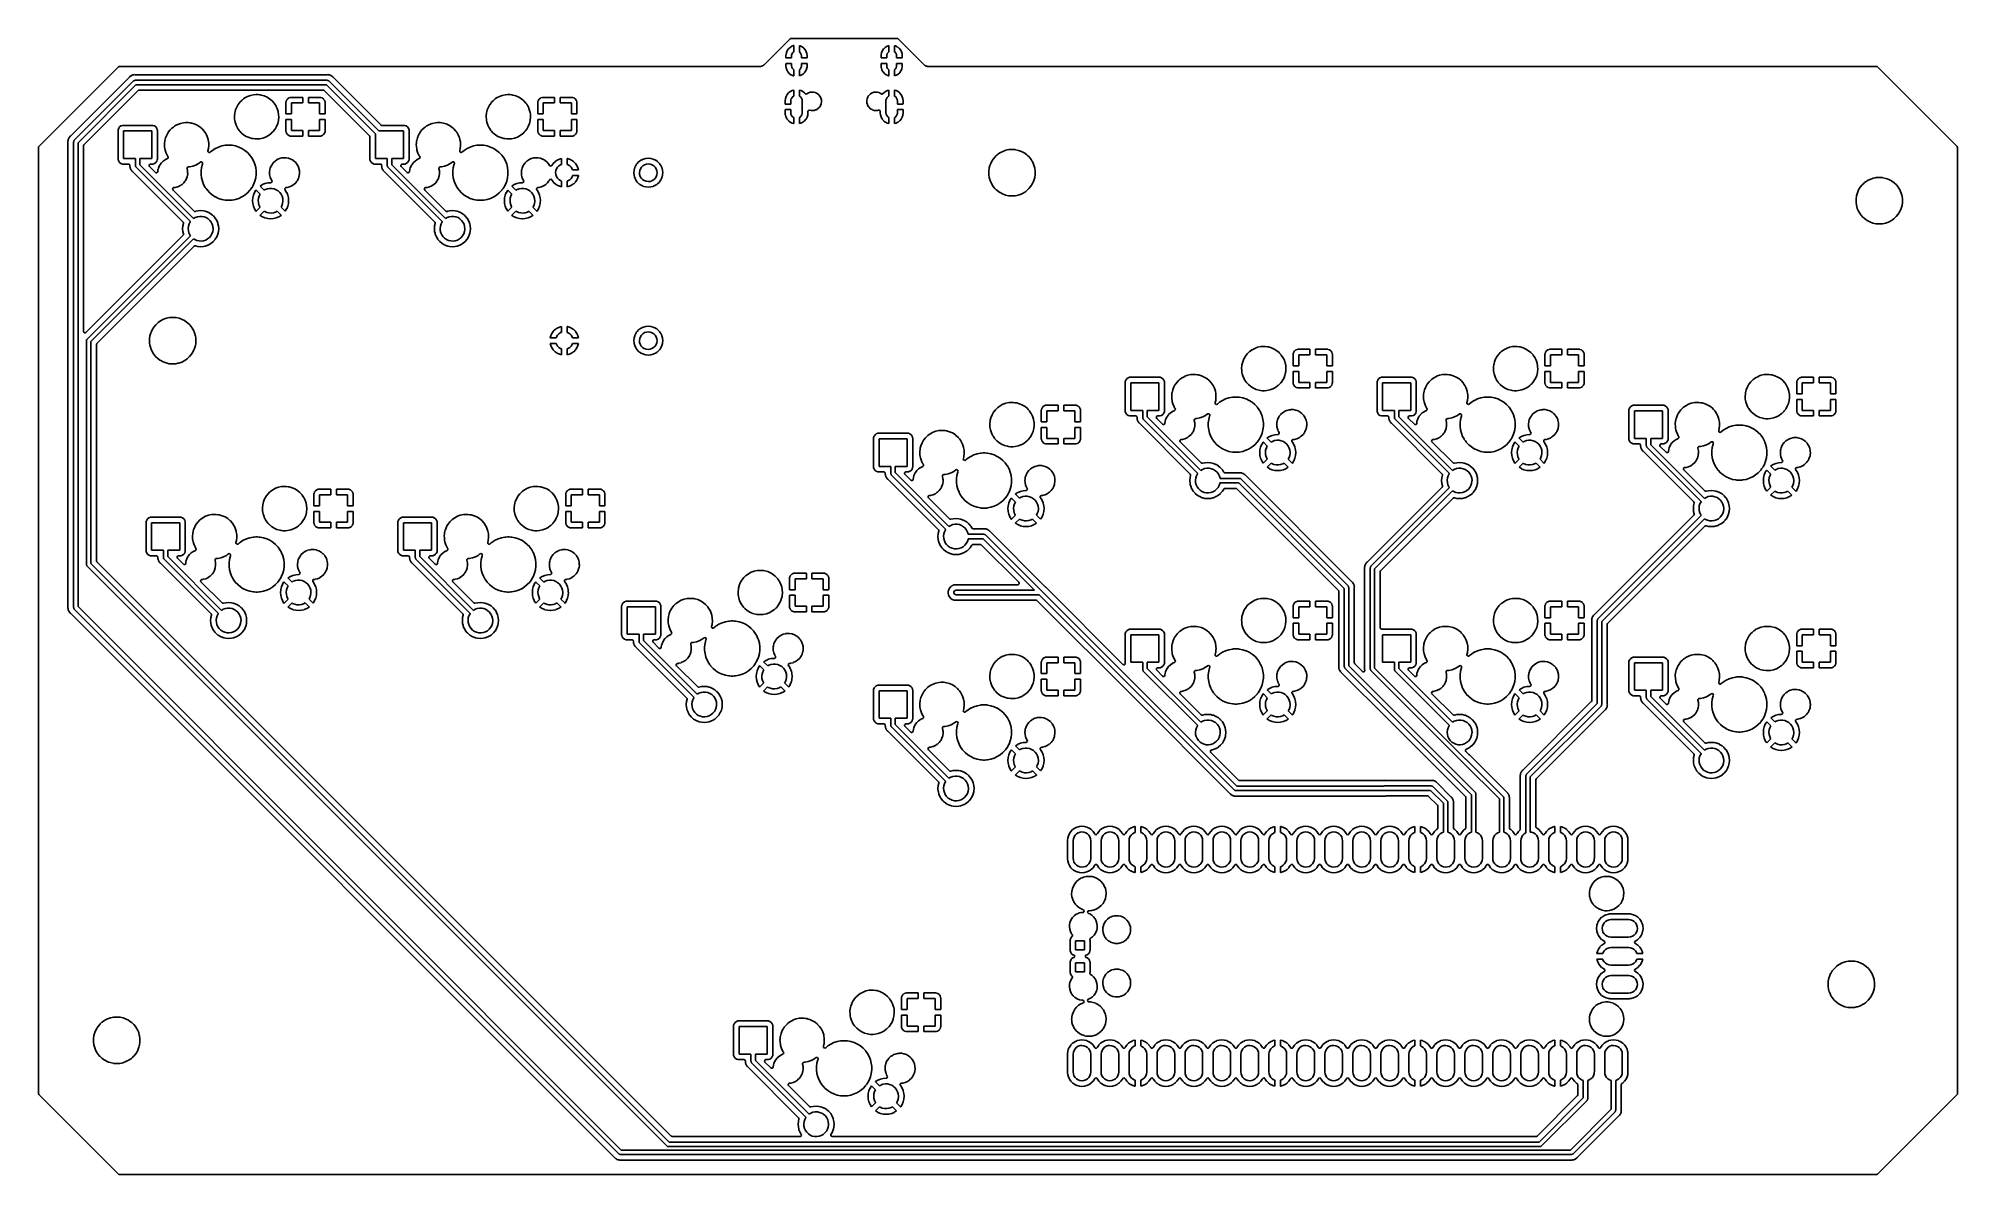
# Model space of a CAD drawing. Extents: x 3.12 to 9.98, y -5.38 to -1.32.
import ezdxf

# ---------------------------------------------------------------- set-up
doc = ezdxf.new("R2010")
doc.units = 0
doc.header["$MEASUREMENT"] = 0
doc.layers.add('BLACK', color=7, linetype='CONTINUOUS')

msp = doc.modelspace()

# ---------------------------------------------------------------- linework, layer by layer
at = {"layer": 'BLACK', "linetype": 'CONTINUOUS'}
for p, q in [((5.73903, -1.38929), (5.80684, -1.32147)), ((5.79373, -1.37107), (5.79226, -1.37813)), ((5.79388, -1.37059), (5.79373, -1.37107)), ((5.79673, -1.36402), (5.79388, -1.37059)), ((5.79697, -1.36358), (5.79673, -1.36402)), ((5.80108, -1.35772), (5.79697, -1.36358)), ((5.80141, -1.35734), (5.80108, -1.35772)), ((5.80661, -1.35242), (5.80141, -1.35734)), ((5.807, -1.35211), (5.80661, -1.35242)), ((5.80684, -1.32147), (5.80929, -1.32013)), ((5.81309, -1.34834), (5.807, -1.35211)), ((5.80929, -1.32013), (5.81035, -1.32002)), ((5.81035, -1.32002), (6.18965, -1.32002)), ((5.81354, -1.34812), (5.81309, -1.34834)), ((5.81952, -1.34592), (5.81354, -1.34812)), ((5.81401, -1.37449), (5.81701, -1.37016)), ((5.81701, -1.37016), (5.81992, -1.36786)), ((5.81976, -1.34595), (5.81952, -1.34592)), ((5.81992, -1.34649), (5.81976, -1.34595)), ((5.81992, -1.36786), (5.81992, -1.34649)), ((5.84006, -1.34611), (5.83992, -1.34643)), ((5.83992, -1.34643), (5.83992, -1.36783)), ((5.83992, -1.36783), (5.841, -1.36846)), ((5.84061, -1.34609), (5.84006, -1.34611)), ((5.84289, -1.34669), (5.84061, -1.34609)), ((5.841, -1.36846), (5.84457, -1.37233)), ((5.84336, -1.34686), (5.84289, -1.34669)), ((5.84979, -1.35002), (5.84336, -1.34686)), ((5.85021, -1.35029), (5.84979, -1.35002)), ((5.85587, -1.35468), (5.85021, -1.35029)), ((5.85623, -1.35502), (5.85587, -1.35468)), ((5.86089, -1.36046), (5.85623, -1.35502)), ((5.86117, -1.36087), (5.86089, -1.36046)), ((5.86464, -1.36713), (5.86117, -1.36087)), ((5.86484, -1.36759), (5.86464, -1.36713)), ((5.86698, -1.37442), (5.86484, -1.36759)), ((6.13389, -1.37107), (6.13241, -1.37813)), ((6.13404, -1.37059), (6.13389, -1.37107)), ((6.13689, -1.36402), (6.13404, -1.37059)), ((6.13713, -1.36358), (6.13689, -1.36402)), ((6.14124, -1.35772), (6.13713, -1.36358)), ((6.14156, -1.35734), (6.14124, -1.35772)), ((6.14676, -1.35242), (6.14156, -1.35734)), ((6.14716, -1.35211), (6.14676, -1.35242)), ((6.15325, -1.34834), (6.14716, -1.35211)), ((6.1537, -1.34812), (6.15325, -1.34834)), ((6.15968, -1.34592), (6.1537, -1.34812)), ((6.15417, -1.37449), (6.15716, -1.37016)), ((6.15716, -1.37016), (6.16008, -1.36786)), ((6.15992, -1.34595), (6.15968, -1.34592)), ((6.16008, -1.34649), (6.15992, -1.34595)), ((6.16008, -1.36786), (6.16008, -1.34649)), ((6.18021, -1.34611), (6.18008, -1.34643)), ((6.18008, -1.34643), (6.18008, -1.36783)), ((6.18008, -1.36783), (6.18116, -1.36846)), ((6.18077, -1.34609), (6.18021, -1.34611)), ((6.18305, -1.34669), (6.18077, -1.34609)), ((6.18116, -1.36846), (6.18473, -1.37233)), ((6.18352, -1.34686), (6.18305, -1.34669)), ((6.18994, -1.35002), (6.18352, -1.34686)), ((6.18965, -1.32002), (6.19233, -1.32081)), ((6.19037, -1.35029), (6.18994, -1.35002)), ((6.19602, -1.35468), (6.19037, -1.35029)), ((6.19233, -1.32081), (6.19316, -1.32147)), ((6.19316, -1.32147), (6.28387, -1.41218)), ((6.19639, -1.35502), (6.19602, -1.35468)), ((6.20105, -1.36046), (6.19639, -1.35502)), ((6.20133, -1.36087), (6.20105, -1.36046)), ((6.2048, -1.36713), (6.20133, -1.36087)), ((6.205, -1.36759), (6.2048, -1.36713)), ((6.20714, -1.37442), (6.205, -1.36759)), ((3.12147, -1.70684), (3.40684, -1.42147)), ((3.40684, -1.42147), (3.40929, -1.42013)), ((3.40929, -1.42013), (3.41035, -1.42002)), ((3.41035, -1.42002), (5.6972, -1.42002)), ((5.6972, -1.42002), (5.69768, -1.42007)), ((5.69768, -1.42007), (5.69768, -1.42005)), ((5.69768, -1.42005), (5.69803, -1.42008)), ((5.69803, -1.42008), (5.69838, -1.42016)), ((5.69838, -1.42016), (5.70049, -1.42003)), ((5.70049, -1.42003), (5.7008, -1.42002)), ((5.7008, -1.42002), (5.70144, -1.42002)), ((5.70144, -1.42002), (5.70179, -1.41997)), ((5.70179, -1.41997), (5.70185, -1.41996)), ((5.70185, -1.41996), (5.70224, -1.41992)), ((5.70224, -1.41992), (5.70375, -1.41983)), ((5.70375, -1.41983), (5.7041, -1.41981)), ((5.7041, -1.41981), (5.70443, -1.41969)), ((5.70443, -1.41969), (5.70455, -1.41966)), ((5.70455, -1.41966), (5.70517, -1.41951)), ((5.70517, -1.41951), (5.70522, -1.4195)), ((5.70522, -1.4195), (5.70533, -1.41946)), ((5.70533, -1.41946), (5.70568, -1.41941)), ((5.70568, -1.41941), (5.70737, -1.41864)), ((5.70737, -1.41864), (5.70774, -1.41849)), ((5.70774, -1.41849), (5.70781, -1.41847)), ((5.70781, -1.41847), (5.7095, -1.41786)), ((5.7095, -1.41786), (5.70978, -1.41765)), ((5.70978, -1.41765), (5.70988, -1.4176)), ((5.70988, -1.4176), (5.71048, -1.41725)), ((5.71048, -1.41725), (5.71058, -1.41719)), ((5.71058, -1.41719), (5.7109, -1.41704)), ((5.7109, -1.41704), (5.71231, -1.41582)), ((5.71231, -1.41582), (5.71262, -1.41557)), ((5.71262, -1.41557), (5.7129, -1.41537)), ((5.7129, -1.41537), (5.71305, -1.41526)), ((5.7129, -1.41537), (5.7129, -1.41537)), ((5.71305, -1.41526), (5.71349, -1.41483)), ((5.71349, -1.41483), (5.71375, -1.41458)), ((5.71375, -1.41458), (5.71497, -1.41353)), ((5.71497, -1.41353), (5.71524, -1.4133)), ((5.71497, -1.41353), (5.71497, -1.41353)), ((5.71524, -1.4133), (5.71543, -1.413)), ((5.71543, -1.413), (5.71565, -1.41275)), ((5.71565, -1.41275), (5.71603, -1.41229)), ((5.71603, -1.41229), (5.73903, -1.38929)), ((5.79221, -1.37851), (5.7922, -1.37864)), ((5.7922, -1.37864), (5.7922, -1.38929)), ((5.7922, -1.38929), (5.79238, -1.38989)), ((5.79227, -1.41023), (5.7922, -1.41053)), ((5.7922, -1.41053), (5.7922, -1.41951)), ((5.7922, -1.41951), (5.79222, -1.41976)), ((5.79226, -1.37813), (5.79221, -1.37851)), ((5.79222, -1.41976), (5.79276, -1.42509)), ((5.79232, -1.41018), (5.79227, -1.41023)), ((5.79292, -1.41), (5.79232, -1.41018)), ((5.79238, -1.38989), (5.79244, -1.38993)), ((5.79244, -1.38993), (5.79274, -1.39)), ((5.79274, -1.39), (5.8122, -1.39)), ((5.79276, -1.42509), (5.79286, -1.42558)), ((5.79286, -1.42558), (5.795, -1.43241)), ((5.8122, -1.41), (5.79292, -1.41)), ((5.795, -1.43241), (5.7952, -1.43287)), ((5.7952, -1.43287), (5.79867, -1.43913)), ((5.79867, -1.43913), (5.79895, -1.43954)), ((5.79895, -1.43954), (5.80361, -1.44498)), ((5.8122, -1.38228), (5.81242, -1.37951)), ((5.8122, -1.39), (5.8122, -1.38228)), ((5.8122, -1.41772), (5.8122, -1.41)), ((5.81299, -1.42293), (5.8122, -1.41772)), ((5.81242, -1.37951), (5.81401, -1.37449)), ((5.81527, -1.42767), (5.81299, -1.42293)), ((5.81884, -1.43154), (5.81527, -1.42767)), ((5.81992, -1.43217), (5.81884, -1.43154)), ((5.81992, -1.45357), (5.81992, -1.43217)), ((5.84284, -1.42984), (5.83992, -1.43214)), ((5.83992, -1.43214), (5.83992, -1.45351)), ((5.84583, -1.42551), (5.84284, -1.42984)), ((5.84457, -1.37233), (5.84685, -1.37707)), ((5.84742, -1.42049), (5.84583, -1.42551)), ((5.84685, -1.37707), (5.84764, -1.38228)), ((5.84764, -1.41772), (5.84742, -1.42049)), ((5.84764, -1.38228), (5.84764, -1.39)), ((5.84764, -1.39), (5.86692, -1.39)), ((5.8671, -1.41), (5.84764, -1.41)), ((5.84764, -1.41), (5.84764, -1.41772)), ((5.85876, -1.44228), (5.86287, -1.43642)), ((5.86287, -1.43642), (5.86311, -1.43598)), ((5.86311, -1.43598), (5.86596, -1.42941)), ((5.86596, -1.42941), (5.86611, -1.42893)), ((5.86611, -1.42893), (5.86759, -1.42187)), ((5.86692, -1.39), (5.86752, -1.38982)), ((5.86708, -1.37491), (5.86698, -1.37442)), ((5.86763, -1.38024), (5.86708, -1.37491)), ((5.86741, -1.41007), (5.8671, -1.41)), ((5.86746, -1.41011), (5.86741, -1.41007)), ((5.86764, -1.41071), (5.86746, -1.41011)), ((5.86752, -1.38982), (5.86757, -1.38977)), ((5.86757, -1.38977), (5.86764, -1.38947)), ((5.86759, -1.42187), (5.86763, -1.42149)), ((5.86764, -1.38049), (5.86763, -1.38024)), ((5.86763, -1.42149), (5.86764, -1.42136)), ((5.86764, -1.38947), (5.86764, -1.38049)), ((5.86764, -1.42136), (5.86764, -1.41071)), ((6.13237, -1.37851), (6.13236, -1.37864)), ((6.13236, -1.37864), (6.13236, -1.38929)), ((6.13236, -1.38929), (6.13254, -1.38989)), ((6.13243, -1.41023), (6.13236, -1.41053)), ((6.13236, -1.41053), (6.13236, -1.41951)), ((6.13236, -1.41951), (6.13237, -1.41976)), ((6.13241, -1.37813), (6.13237, -1.37851)), ((6.13237, -1.41976), (6.13292, -1.42509)), ((6.13248, -1.41018), (6.13243, -1.41023)), ((6.13308, -1.41), (6.13248, -1.41018)), ((6.13254, -1.38989), (6.13259, -1.38993)), ((6.13259, -1.38993), (6.1329, -1.39)), ((6.1329, -1.39), (6.15236, -1.39)), ((6.13292, -1.42509), (6.13302, -1.42558)), ((6.13302, -1.42558), (6.13516, -1.43241)), ((6.15236, -1.41), (6.13308, -1.41)), ((6.13516, -1.43241), (6.13536, -1.43287)), ((6.13536, -1.43287), (6.13883, -1.43913)), ((6.13883, -1.43913), (6.13911, -1.43954)), ((6.13911, -1.43954), (6.14377, -1.44498)), ((6.15236, -1.38228), (6.15258, -1.37951)), ((6.15236, -1.39), (6.15236, -1.38228)), ((6.15236, -1.41772), (6.15236, -1.41)), ((6.15315, -1.42293), (6.15236, -1.41772)), ((6.15258, -1.37951), (6.15417, -1.37449)), ((6.15543, -1.42767), (6.15315, -1.42293)), ((6.159, -1.43154), (6.15543, -1.42767)), ((6.16008, -1.43217), (6.159, -1.43154)), ((6.16008, -1.45357), (6.16008, -1.43217)), ((6.18299, -1.42984), (6.18008, -1.43214)), ((6.18008, -1.43214), (6.18008, -1.45351)), ((6.18599, -1.42551), (6.18299, -1.42984)), ((6.18473, -1.37233), (6.18701, -1.37707)), ((6.18758, -1.42049), (6.18599, -1.42551)), ((6.18701, -1.37707), (6.1878, -1.38228)), ((6.1878, -1.41772), (6.18758, -1.42049)), ((6.1878, -1.38228), (6.1878, -1.39)), ((6.1878, -1.39), (6.20708, -1.39)), ((6.20726, -1.41), (6.1878, -1.41)), ((6.1878, -1.41), (6.1878, -1.41772)), ((6.19892, -1.44228), (6.20303, -1.43642)), ((6.20303, -1.43642), (6.20327, -1.43598)), ((6.20327, -1.43598), (6.20612, -1.42941)), ((6.20612, -1.42941), (6.20627, -1.42893)), ((6.20627, -1.42893), (6.20774, -1.42187)), ((6.20708, -1.39), (6.20768, -1.38982)), ((6.20724, -1.37491), (6.20714, -1.37442)), ((6.20778, -1.38024), (6.20724, -1.37491)), ((6.20756, -1.41007), (6.20726, -1.41)), ((6.20762, -1.41011), (6.20756, -1.41007)), ((6.2078, -1.41071), (6.20762, -1.41011)), ((6.20768, -1.38982), (6.20773, -1.38977)), ((6.20773, -1.38977), (6.2078, -1.38947)), ((6.20774, -1.42187), (6.20779, -1.42149)), ((6.2078, -1.38049), (6.20778, -1.38024)), ((6.20779, -1.42149), (6.2078, -1.42136)), ((6.2078, -1.38947), (6.2078, -1.38049)), ((6.2078, -1.42136), (6.2078, -1.41071)), ((6.28387, -1.41218), (6.28417, -1.41255)), ((6.28417, -1.41255), (6.28418, -1.41254)), ((6.28418, -1.41254), (6.28441, -1.41281)), ((6.28441, -1.41281), (6.2846, -1.41311)), ((6.2846, -1.41311), (6.28507, -1.41353)), ((6.28507, -1.41353), (6.28619, -1.41451)), ((6.28619, -1.41451), (6.28641, -1.41472)), ((6.28641, -1.41472), (6.28686, -1.41517)), ((6.28686, -1.41517), (6.28719, -1.41542)), ((6.28719, -1.41542), (6.2875, -1.41567)), ((6.2875, -1.41567), (6.2889, -1.4169)), ((6.2889, -1.4169), (6.28922, -1.41705)), ((6.28922, -1.41705), (6.28931, -1.41712)), ((6.28931, -1.41712), (6.2899, -1.41747)), ((6.2899, -1.41747), (6.29, -1.41753)), ((6.29, -1.41753), (6.29029, -1.41774)), ((6.29029, -1.41774), (6.29203, -1.4184)), ((6.29203, -1.4184), (6.2924, -1.41855)), ((6.2924, -1.41855), (6.29409, -1.41934)), ((6.29409, -1.41934), (6.29444, -1.4194)), ((6.29444, -1.4194), (6.29455, -1.41943)), ((6.29455, -1.41943), (6.29521, -1.4196)), ((6.29521, -1.4196), (6.29533, -1.41963)), ((6.29533, -1.41963), (6.29566, -1.41975)), ((6.29566, -1.41975), (6.29601, -1.41978)), ((6.29601, -1.41978), (6.29601, -1.41978)), ((6.29601, -1.41978), (6.29752, -1.41989)), ((6.29752, -1.41989), (6.29791, -1.41994)), ((6.29791, -1.41994), (6.29807, -1.41996)), ((6.29807, -1.41996), (6.29844, -1.42002)), ((6.29844, -1.42002), (6.29905, -1.42002)), ((6.29905, -1.42002), (6.29942, -1.42003)), ((6.29942, -1.42003), (6.30102, -1.42015)), ((6.30102, -1.42015), (6.30102, -1.42015)), ((6.30102, -1.42015), (6.30138, -1.42018)), ((6.30138, -1.42018), (6.30172, -1.4201)), ((6.30172, -1.4201), (6.30205, -1.42008)), ((6.30205, -1.42008), (6.30264, -1.42002)), ((6.30264, -1.42002), (9.68965, -1.42002)), ((9.68965, -1.42002), (9.69233, -1.42081)), ((9.69233, -1.42081), (9.69316, -1.42147)), ((9.69316, -1.42147), (9.97853, -1.70684)), ((3.44524, -1.45851), (3.23482, -1.66892)), ((3.24817, -1.68388), (3.46009, -1.47197)), ((3.46891, -1.48542), (3.26162, -1.69271)), ((3.28309, -1.69955), (3.47575, -1.50689)), ((3.44543, -1.4583), (3.44524, -1.45851)), ((3.44706, -1.45647), (3.44543, -1.4583)), ((3.44914, -1.45505), (3.44706, -1.45647)), ((3.44935, -1.45489), (3.44914, -1.45505)), ((3.4511, -1.45354), (3.44935, -1.45489)), ((3.45134, -1.45336), (3.4511, -1.45354)), ((3.4511, -1.45354), (3.4511, -1.45354)), ((3.45162, -1.45324), (3.45134, -1.45336)), ((3.45171, -1.45319), (3.45162, -1.45324)), ((3.45229, -1.45287), (3.45171, -1.45319)), ((3.45238, -1.45282), (3.45229, -1.45287)), ((3.45263, -1.45265), (3.45238, -1.45282)), ((3.45291, -1.45254), (3.45263, -1.45265)), ((3.45466, -1.45188), (3.45291, -1.45254)), ((3.45291, -1.45254), (3.45291, -1.45254)), ((3.45498, -1.45176), (3.45466, -1.45188)), ((3.45522, -1.45166), (3.45498, -1.45176)), ((3.45752, -1.45065), (3.45522, -1.45166)), ((3.45782, -1.4506), (3.45752, -1.45065)), ((3.45792, -1.45057), (3.45782, -1.4506)), ((3.45856, -1.45039), (3.45792, -1.45057)), ((3.45866, -1.45037), (3.45856, -1.45039)), ((3.45894, -1.45026), (3.45866, -1.45037)), ((3.46144, -1.44996), (3.45894, -1.45026)), ((3.46009, -1.47197), (3.4612, -1.47127)), ((3.4612, -1.47127), (3.46223, -1.47045)), ((3.4617, -1.44992), (3.46144, -1.44996)), ((3.46417, -1.44949), (3.4617, -1.44992)), ((3.46223, -1.47045), (3.46267, -1.47035)), ((3.46267, -1.47035), (3.46306, -1.47011)), ((3.46306, -1.47011), (3.46436, -1.46997)), ((3.46447, -1.44951), (3.46417, -1.44949)), ((3.46436, -1.46997), (3.46564, -1.46967)), ((3.46645, -1.44964), (3.46447, -1.44951)), ((3.46447, -1.44951), (3.46447, -1.44951)), ((3.46564, -1.46967), (4.15256, -1.46967)), ((3.46678, -1.44965), (3.46645, -1.44964)), ((4.15158, -1.44965), (3.46678, -1.44965)), ((4.14929, -1.48542), (3.46891, -1.48542)), ((3.47575, -1.50689), (3.4782, -1.50556)), ((3.4782, -1.50556), (3.47925, -1.50544)), ((3.47925, -1.50544), (4.13894, -1.50544)), ((4.13894, -1.50544), (4.14162, -1.50623)), ((4.14162, -1.50623), (4.14245, -1.50689)), ((4.14245, -1.50689), (4.30333, -1.66778)), ((4.3248, -1.66094), (4.14929, -1.48542)), ((4.15186, -1.44965), (4.15158, -1.44965)), ((4.15401, -1.44952), (4.15186, -1.44965)), ((4.15256, -1.46967), (4.15384, -1.46997)), ((4.15384, -1.46997), (4.15515, -1.47012)), ((4.15431, -1.44951), (4.15401, -1.44952)), ((4.15401, -1.44952), (4.15401, -1.44952)), ((4.15679, -1.44996), (4.15431, -1.44951)), ((4.15515, -1.47012), (4.15553, -1.47036)), ((4.15553, -1.47036), (4.15598, -1.47046)), ((4.15598, -1.47046), (4.157, -1.47128)), ((4.15704, -1.45), (4.15679, -1.44996)), ((4.157, -1.47128), (4.15812, -1.47198)), ((4.15807, -1.45014), (4.15704, -1.45)), ((4.15924, -1.45029), (4.15807, -1.45014)), ((4.15812, -1.47198), (4.33692, -1.65079)), ((4.15954, -1.45033), (4.15924, -1.45029)), ((4.15924, -1.45029), (4.15924, -1.45029)), ((4.15981, -1.45044), (4.15954, -1.45033)), ((4.15992, -1.45047), (4.15981, -1.45044)), ((4.16056, -1.45065), (4.15992, -1.45047)), ((4.16066, -1.45068), (4.16056, -1.45065)), ((4.16095, -1.45074), (4.16066, -1.45068)), ((4.16324, -1.45177), (4.16095, -1.45074)), ((4.16348, -1.45187), (4.16324, -1.45177)), ((4.16555, -1.45268), (4.16348, -1.45187)), ((4.16583, -1.45278), (4.16555, -1.45268)), ((4.16555, -1.45268), (4.16555, -1.45268)), ((4.16607, -1.45296), (4.16583, -1.45278)), ((4.16616, -1.45301), (4.16607, -1.45296)), ((4.16674, -1.45334), (4.16616, -1.45301)), ((4.16683, -1.45339), (4.16674, -1.45334)), ((4.1671, -1.45351), (4.16683, -1.45339)), ((4.16778, -1.45405), (4.1671, -1.45351)), ((4.16908, -1.45507), (4.16778, -1.45405)), ((4.16929, -1.45522), (4.16908, -1.45507)), ((4.17135, -1.45667), (4.16929, -1.45522)), ((4.17278, -1.4583), (4.17135, -1.45667)), ((4.17285, -1.45838), (4.17278, -1.4583)), ((4.17308, -1.45863), (4.17285, -1.45838)), ((4.34376, -1.62931), (4.17308, -1.45863)), ((5.80361, -1.44498), (5.80398, -1.44532)), ((5.80398, -1.44532), (5.80963, -1.44971)), ((5.8144, -1.50612), (5.80776, -1.50959)), ((5.80963, -1.44971), (5.81006, -1.44998)), ((5.81006, -1.44998), (5.81648, -1.45314)), ((5.81485, -1.50594), (5.8144, -1.50612)), ((5.81946, -1.50458), (5.81485, -1.50594)), ((5.81648, -1.45314), (5.81695, -1.45331)), ((5.81695, -1.45331), (5.81923, -1.45391)), ((5.81923, -1.45391), (5.81979, -1.45389)), ((5.81976, -1.50463), (5.81946, -1.50458)), ((5.81992, -1.50516), (5.81976, -1.50463)), ((5.81979, -1.45389), (5.81992, -1.45357)), ((5.81992, -1.52601), (5.81992, -1.50516)), ((5.83992, -1.45351), (5.84008, -1.45405)), ((5.84005, -1.50462), (5.83992, -1.50489)), ((5.83992, -1.50489), (5.83992, -1.52588)), ((5.8406, -1.50463), (5.84005, -1.50462)), ((5.84008, -1.45405), (5.84032, -1.45408)), ((5.84032, -1.45408), (5.8463, -1.45188)), ((5.84553, -1.50615), (5.8406, -1.50463)), ((5.84597, -1.50634), (5.84553, -1.50615)), ((5.85256, -1.5099), (5.84597, -1.50634)), ((5.8463, -1.45188), (5.84675, -1.45166)), ((5.84675, -1.45166), (5.85284, -1.44789)), ((5.85284, -1.44789), (5.85324, -1.44758)), ((5.85324, -1.44758), (5.85844, -1.44266)), ((5.85844, -1.44266), (5.85876, -1.44228)), ((6.14377, -1.44498), (6.14413, -1.44532)), ((6.14413, -1.44532), (6.14979, -1.44971)), ((6.15456, -1.50612), (6.14792, -1.50959)), ((6.14979, -1.44971), (6.15021, -1.44998)), ((6.15021, -1.44998), (6.15664, -1.45314)), ((6.155, -1.50594), (6.15456, -1.50612)), ((6.15962, -1.50458), (6.155, -1.50594)), ((6.15664, -1.45314), (6.15711, -1.45331)), ((6.15711, -1.45331), (6.15939, -1.45391)), ((6.15939, -1.45391), (6.15994, -1.45389)), ((6.15992, -1.50463), (6.15962, -1.50458)), ((6.16008, -1.50516), (6.15992, -1.50463)), ((6.15994, -1.45389), (6.16008, -1.45357)), ((6.16008, -1.52601), (6.16008, -1.50516)), ((6.18008, -1.45351), (6.18024, -1.45405)), ((6.1802, -1.50462), (6.18008, -1.50489)), ((6.18008, -1.50489), (6.18008, -1.52588)), ((6.18076, -1.50463), (6.1802, -1.50462)), ((6.18024, -1.45405), (6.18048, -1.45408)), ((6.18048, -1.45408), (6.18646, -1.45188)), ((6.18568, -1.50615), (6.18076, -1.50463)), ((6.18613, -1.50634), (6.18568, -1.50615)), ((6.19272, -1.5099), (6.18613, -1.50634)), ((6.18646, -1.45188), (6.18691, -1.45166)), ((6.18691, -1.45166), (6.193, -1.44789)), ((6.193, -1.44789), (6.19339, -1.44758)), ((6.19339, -1.44758), (6.19859, -1.44266)), ((6.19859, -1.44266), (6.19892, -1.44228)), ((3.82457, -1.57567), (3.82319, -1.58121)), ((3.82461, -1.5755), (3.82457, -1.57567)), ((3.82457, -1.57567), (3.82457, -1.57567)), ((3.82875, -1.56525), (3.82461, -1.5755)), ((3.83144, -1.5606), (3.82875, -1.56525)), ((3.8342, -1.55582), (3.83144, -1.5606)), ((3.83428, -1.55567), (3.8342, -1.55582)), ((3.8342, -1.55582), (3.8342, -1.55582)), ((3.84109, -1.54696), (3.83428, -1.55567)), ((3.84678, -1.54147), (3.84109, -1.54696)), ((3.84892, -1.5394), (3.84678, -1.54147)), ((3.84905, -1.53928), (3.84892, -1.5394)), ((3.84892, -1.5394), (3.84892, -1.5394)), ((3.85328, -1.5362), (3.84905, -1.53928)), ((3.85785, -1.53288), (3.85328, -1.5362)), ((3.85799, -1.53278), (3.85785, -1.53288)), ((3.85785, -1.53288), (3.85785, -1.53288)), ((3.86776, -1.52759), (3.85799, -1.53278)), ((3.86792, -1.52753), (3.86776, -1.52759)), ((3.87799, -1.52386), (3.86792, -1.52753)), ((3.86792, -1.52753), (3.86792, -1.52753)), ((3.87815, -1.5238), (3.87799, -1.52386)), ((3.87799, -1.52386), (3.87799, -1.52386)), ((3.88897, -1.5215), (3.87815, -1.5238)), ((3.88914, -1.52149), (3.88897, -1.5215)), ((3.89715, -1.52093), (3.88914, -1.52149)), ((3.88914, -1.52149), (3.88914, -1.52149)), ((3.89724, -1.52093), (3.89715, -1.52093)), ((3.89715, -1.52093), (3.89715, -1.52093)), ((3.90553, -1.52093), (3.89724, -1.52093)), ((3.91226, -1.52187), (3.90553, -1.52093)), ((3.91631, -1.52244), (3.91226, -1.52187)), ((3.91648, -1.52246), (3.91631, -1.52244)), ((3.91631, -1.52244), (3.91631, -1.52244)), ((3.92711, -1.52551), (3.91648, -1.52246)), ((3.93721, -1.53001), (3.92711, -1.52551)), ((3.94659, -1.53587), (3.93721, -1.53001)), ((3.95506, -1.54298), (3.94659, -1.53587)), ((3.96246, -1.5512), (3.95506, -1.54298)), ((3.96539, -1.55554), (3.96246, -1.5512)), ((3.96855, -1.56022), (3.96539, -1.55554)), ((3.96865, -1.56037), (3.96855, -1.56022)), ((3.96855, -1.56022), (3.96855, -1.56022)), ((3.9702, -1.56355), (3.96865, -1.56037)), ((3.97265, -1.56858), (3.9702, -1.56355)), ((3.9735, -1.57031), (3.97265, -1.56858)), ((3.97691, -1.58082), (3.9735, -1.57031)), ((4.00482, -1.54876), (4.0048, -1.54903)), ((4.0048, -1.54903), (4.0048, -1.58929)), ((4.00504, -1.54676), (4.00482, -1.54876)), ((4.00518, -1.54616), (4.00504, -1.54676)), ((4.00696, -1.54142), (4.00518, -1.54616)), ((4.00729, -1.5408), (4.00696, -1.54142)), ((4.0103, -1.53678), (4.00729, -1.5408)), ((4.0108, -1.53629), (4.0103, -1.53678)), ((4.01482, -1.53328), (4.0108, -1.53629)), ((4.01543, -1.53294), (4.01482, -1.53328)), ((4.02017, -1.53116), (4.01543, -1.53294)), ((4.02077, -1.53102), (4.02017, -1.53116)), ((4.02278, -1.5308), (4.02077, -1.53102)), ((4.02304, -1.53079), (4.02278, -1.5308)), ((4.06447, -1.53079), (4.02304, -1.53079)), ((4.0248, -1.59), (4.0248, -1.55079)), ((4.0248, -1.55079), (4.065, -1.55079)), ((4.06477, -1.53085), (4.06447, -1.53079)), ((4.06482, -1.5309), (4.06477, -1.53085)), ((4.065, -1.5315), (4.06482, -1.5309)), ((4.065, -1.55079), (4.065, -1.5315)), ((4.08507, -1.53102), (4.085, -1.53132)), ((4.085, -1.53132), (4.085, -1.55079)), ((4.085, -1.55079), (4.1252, -1.55079)), ((4.08511, -1.53096), (4.08507, -1.53102)), ((4.08571, -1.53079), (4.08511, -1.53096)), ((4.12696, -1.53079), (4.08571, -1.53079)), ((4.1252, -1.55079), (4.1252, -1.59)), ((4.12722, -1.5308), (4.12696, -1.53079)), ((4.12923, -1.53102), (4.12722, -1.5308)), ((4.12983, -1.53116), (4.12923, -1.53102)), ((4.13457, -1.53294), (4.12983, -1.53116)), ((4.13518, -1.53328), (4.13457, -1.53294)), ((4.1392, -1.53629), (4.13518, -1.53328)), ((4.1397, -1.53678), (4.1392, -1.53629)), ((4.14271, -1.5408), (4.1397, -1.53678)), ((4.14304, -1.54142), (4.14271, -1.5408)), ((4.14482, -1.54616), (4.14304, -1.54142)), ((4.14496, -1.54676), (4.14482, -1.54616)), ((4.14518, -1.54876), (4.14496, -1.54676)), ((4.1452, -1.54903), (4.14518, -1.54876)), ((4.1452, -1.58947), (4.1452, -1.54903)), ((4.72457, -1.57567), (4.72319, -1.58121)), ((4.72461, -1.5755), (4.72457, -1.57567)), ((4.72457, -1.57567), (4.72457, -1.57567)), ((4.72875, -1.56525), (4.72461, -1.5755)), ((4.73144, -1.5606), (4.72875, -1.56525)), ((4.7342, -1.55582), (4.73144, -1.5606)), ((4.73428, -1.55567), (4.7342, -1.55582)), ((4.7342, -1.55582), (4.7342, -1.55582)), ((4.74109, -1.54696), (4.73428, -1.55567)), ((4.74678, -1.54147), (4.74109, -1.54696)), ((4.74892, -1.5394), (4.74678, -1.54147)), ((4.74905, -1.53928), (4.74892, -1.5394)), ((4.74892, -1.5394), (4.74892, -1.5394)), ((4.75328, -1.5362), (4.74905, -1.53928)), ((4.75785, -1.53288), (4.75328, -1.5362)), ((4.75799, -1.53278), (4.75785, -1.53288)), ((4.75785, -1.53288), (4.75785, -1.53288)), ((4.76776, -1.52759), (4.75799, -1.53278)), ((4.76792, -1.52753), (4.76776, -1.52759)), ((4.77799, -1.52386), (4.76792, -1.52753)), ((4.76792, -1.52753), (4.76792, -1.52753)), ((4.77815, -1.5238), (4.77799, -1.52386)), ((4.77799, -1.52386), (4.77799, -1.52386)), ((4.78897, -1.5215), (4.77815, -1.5238)), ((4.78914, -1.52149), (4.78897, -1.5215)), ((4.79715, -1.52093), (4.78914, -1.52149)), ((4.78914, -1.52149), (4.78914, -1.52149)), ((4.79724, -1.52093), (4.79715, -1.52093)), ((4.79715, -1.52093), (4.79715, -1.52093)), ((4.80553, -1.52093), (4.79724, -1.52093)), ((4.81226, -1.52187), (4.80553, -1.52093)), ((4.81631, -1.52244), (4.81226, -1.52187)), ((4.81648, -1.52246), (4.81631, -1.52244)), ((4.81631, -1.52244), (4.81631, -1.52244)), ((4.82711, -1.52551), (4.81648, -1.52246)), ((4.83721, -1.53001), (4.82711, -1.52551)), ((4.84659, -1.53587), (4.83721, -1.53001)), ((4.85506, -1.54298), (4.84659, -1.53587)), ((4.86246, -1.5512), (4.85506, -1.54298)), ((4.86539, -1.55554), (4.86246, -1.5512)), ((4.86855, -1.56022), (4.86539, -1.55554)), ((4.86865, -1.56037), (4.86855, -1.56022)), ((4.86855, -1.56022), (4.86855, -1.56022)), ((4.8702, -1.56355), (4.86865, -1.56037)), ((4.87265, -1.56858), (4.8702, -1.56355)), ((4.8735, -1.57031), (4.87265, -1.56858)), ((4.87691, -1.58082), (4.8735, -1.57031)), ((4.90482, -1.54876), (4.9048, -1.54903)), ((4.9048, -1.54903), (4.9048, -1.58929)), ((4.90504, -1.54676), (4.90482, -1.54876)), ((4.90518, -1.54616), (4.90504, -1.54676)), ((4.90696, -1.54142), (4.90518, -1.54616)), ((4.90729, -1.5408), (4.90696, -1.54142)), ((4.9103, -1.53678), (4.90729, -1.5408)), ((4.9108, -1.53629), (4.9103, -1.53678)), ((4.91482, -1.53328), (4.9108, -1.53629)), ((4.91543, -1.53294), (4.91482, -1.53328)), ((4.92017, -1.53116), (4.91543, -1.53294)), ((4.92077, -1.53102), (4.92017, -1.53116)), ((4.92278, -1.5308), (4.92077, -1.53102)), ((4.92304, -1.53079), (4.92278, -1.5308)), ((4.96447, -1.53079), (4.92304, -1.53079)), ((4.9248, -1.59), (4.9248, -1.55079)), ((4.9248, -1.55079), (4.965, -1.55079)), ((4.96477, -1.53085), (4.96447, -1.53079)), ((4.96482, -1.5309), (4.96477, -1.53085)), ((4.965, -1.5315), (4.96482, -1.5309)), ((4.965, -1.55079), (4.965, -1.5315)), ((4.98507, -1.53102), (4.985, -1.53132)), ((4.985, -1.53132), (4.985, -1.55079)), ((4.985, -1.55079), (5.0252, -1.55079)), ((4.98511, -1.53096), (4.98507, -1.53102)), ((4.98571, -1.53079), (4.98511, -1.53096)), ((5.02696, -1.53079), (4.98571, -1.53079)), ((5.0252, -1.55079), (5.0252, -1.59)), ((5.02722, -1.5308), (5.02696, -1.53079)), ((5.02923, -1.53102), (5.02722, -1.5308)), ((5.02983, -1.53116), (5.02923, -1.53102)), ((5.03457, -1.53294), (5.02983, -1.53116)), ((5.03518, -1.53328), (5.03457, -1.53294)), ((5.0392, -1.53629), (5.03518, -1.53328)), ((5.0397, -1.53678), (5.0392, -1.53629)), ((5.04271, -1.5408), (5.0397, -1.53678)), ((5.04304, -1.54142), (5.04271, -1.5408)), ((5.04482, -1.54616), (5.04304, -1.54142)), ((5.04496, -1.54676), (5.04482, -1.54616)), ((5.04518, -1.54876), (5.04496, -1.54676)), ((5.0452, -1.54903), (5.04518, -1.54876)), ((5.0452, -1.58947), (5.0452, -1.54903)), ((5.78927, -1.54147), (5.78925, -1.54175)), ((5.78925, -1.54175), (5.78925, -1.55385)), ((5.78925, -1.55385), (5.78943, -1.55445)), ((5.78932, -1.5748), (5.78925, -1.5751)), ((5.78925, -1.5751), (5.78925, -1.58712)), ((5.78992, -1.53564), (5.78927, -1.54147)), ((5.78937, -1.57474), (5.78932, -1.5748)), ((5.78997, -1.57457), (5.78937, -1.57474)), ((5.78943, -1.55445), (5.78948, -1.5545)), ((5.78948, -1.5545), (5.78979, -1.55457)), ((5.78979, -1.55457), (5.80925, -1.55457)), ((5.79002, -1.53517), (5.78992, -1.53564)), ((5.80925, -1.57457), (5.78997, -1.57457)), ((5.79229, -1.52803), (5.79002, -1.53517)), ((5.79248, -1.52759), (5.79229, -1.52803)), ((5.79609, -1.52102), (5.79248, -1.52759)), ((5.79636, -1.52062), (5.79609, -1.52102)), ((5.80117, -1.51489), (5.79636, -1.52062)), ((5.80152, -1.51455), (5.80117, -1.51489)), ((5.80736, -1.50985), (5.80152, -1.51455)), ((5.80776, -1.50959), (5.80736, -1.50985)), ((5.80925, -1.5439), (5.80947, -1.54088)), ((5.80925, -1.55457), (5.80925, -1.5439)), ((5.80925, -1.58524), (5.80925, -1.57457)), ((5.80947, -1.54088), (5.81104, -1.53549)), ((5.81104, -1.53549), (5.814, -1.53072)), ((5.814, -1.53072), (5.81813, -1.52693)), ((5.81813, -1.52693), (5.81992, -1.52601)), ((5.83992, -1.52588), (5.84407, -1.52883)), ((5.84407, -1.52883), (5.8476, -1.53319)), ((5.8476, -1.53319), (5.84983, -1.53834)), ((5.84983, -1.53834), (5.85059, -1.5439)), ((5.85059, -1.5439), (5.85059, -1.58524)), ((5.85296, -1.51017), (5.85256, -1.5099)), ((5.85873, -1.51495), (5.85296, -1.51017)), ((5.85907, -1.51529), (5.85873, -1.51495)), ((5.86053, -1.51707), (5.85907, -1.51529)), ((5.86157, -1.51803), (5.86053, -1.51707)), ((5.86422, -1.5189), (5.86157, -1.51803)), ((5.86693, -1.51819), (5.86422, -1.5189)), ((5.87237, -1.51492), (5.86693, -1.51819)), ((5.87138, -1.57852), (5.87349, -1.57669)), ((5.87263, -1.51483), (5.87237, -1.51492)), ((5.87585, -1.51375), (5.87263, -1.51483)), ((5.87263, -1.51483), (5.87263, -1.51483)), ((5.87349, -1.57669), (5.87626, -1.5763)), ((5.87913, -1.51264), (5.87585, -1.51375)), ((5.87626, -1.5763), (5.87663, -1.57636)), ((5.87663, -1.57636), (5.88234, -1.57764)), ((5.88444, -1.51207), (5.87913, -1.51264)), ((5.88234, -1.57764), (5.88234, -1.57764)), ((5.88234, -1.57764), (5.88254, -1.57768)), ((5.88254, -1.57768), (5.88276, -1.5777)), ((5.88276, -1.5777), (5.888, -1.5777)), ((5.88968, -1.51207), (5.88444, -1.51207)), ((5.888, -1.5777), (5.89331, -1.57712)), ((5.8899, -1.51208), (5.88968, -1.51207)), ((5.8901, -1.51212), (5.8899, -1.51208)), ((5.8966, -1.51358), (5.8901, -1.51212)), ((5.8901, -1.51212), (5.8901, -1.51212)), ((5.89331, -1.57712), (5.89811, -1.5755)), ((5.89686, -1.51363), (5.8966, -1.51358)), ((5.8966, -1.51358), (5.8966, -1.51358)), ((5.8971, -1.51375), (5.89686, -1.51363)), ((5.89882, -1.51455), (5.8971, -1.51375)), ((5.8971, -1.51375), (5.8971, -1.51375)), ((5.89811, -1.5755), (5.89981, -1.57493)), ((5.90332, -1.51665), (5.89882, -1.51455)), ((5.89981, -1.57493), (5.90007, -1.57485)), ((5.89981, -1.57493), (5.89981, -1.57493)), ((5.90007, -1.57485), (5.90618, -1.57117)), ((5.90353, -1.51681), (5.90332, -1.51665)), ((5.90852, -1.52062), (5.90353, -1.51681)), ((5.90353, -1.51681), (5.90353, -1.51681)), ((5.90618, -1.57117), (5.90637, -1.57099)), ((5.90637, -1.57099), (5.91116, -1.56646)), ((5.90637, -1.57099), (5.90637, -1.57099)), ((5.90898, -1.52098), (5.90852, -1.52062)), ((5.90916, -1.52118), (5.90898, -1.52098)), ((5.91341, -1.52622), (5.90916, -1.52118)), ((5.90916, -1.52118), (5.90916, -1.52118)), ((5.91116, -1.56646), (5.91136, -1.56628)), ((5.91116, -1.56646), (5.91116, -1.56646)), ((5.91136, -1.56628), (5.91151, -1.56605)), ((5.91151, -1.56605), (5.91521, -1.5606)), ((5.91151, -1.56605), (5.91151, -1.56605)), ((5.91359, -1.52642), (5.91341, -1.52622)), ((5.91341, -1.52622), (5.91341, -1.52622)), ((5.91691, -1.53273), (5.91359, -1.52642)), ((5.91521, -1.5606), (5.91537, -1.56038)), ((5.91537, -1.56038), (5.91801, -1.55376)), ((5.91698, -1.53299), (5.91691, -1.53273)), ((5.91789, -1.53627), (5.91698, -1.53299)), ((5.9188, -1.5396), (5.91789, -1.53627)), ((5.91801, -1.55376), (5.91806, -1.55349)), ((5.91806, -1.55349), (5.91913, -1.54699)), ((5.91806, -1.55349), (5.91806, -1.55349)), ((5.91882, -1.53987), (5.9188, -1.5396)), ((5.91898, -1.54304), (5.91882, -1.53987)), ((5.91918, -1.54672), (5.91898, -1.54304)), ((5.91913, -1.54699), (5.91918, -1.54672)), ((5.91913, -1.54699), (5.91913, -1.54699)), ((6.08119, -1.5408), (6.08082, -1.54304)), ((6.08082, -1.54304), (6.08084, -1.54331)), ((6.08084, -1.54331), (6.08084, -1.54331)), ((6.08084, -1.54331), (6.08102, -1.54676)), ((6.08102, -1.54676), (6.0812, -1.55016)), ((6.08194, -1.53627), (6.08119, -1.5408)), ((6.0812, -1.55016), (6.08127, -1.55042)), ((6.08127, -1.55042), (6.08127, -1.55042)), ((6.08127, -1.55042), (6.08302, -1.55677)), ((6.08199, -1.53601), (6.08194, -1.53627)), ((6.08194, -1.53627), (6.08194, -1.53627)), ((6.08463, -1.52939), (6.08199, -1.53601)), ((6.08302, -1.55677), (6.08309, -1.55703)), ((6.08309, -1.55703), (6.08641, -1.56334)), ((6.08649, -1.52666), (6.08463, -1.52939)), ((6.08641, -1.56334), (6.08659, -1.56355)), ((6.08849, -1.52371), (6.08649, -1.52666)), ((6.08659, -1.56355), (6.08659, -1.56355)), ((6.08659, -1.56355), (6.09084, -1.56858)), ((6.08864, -1.52349), (6.08849, -1.52371)), ((6.08849, -1.52371), (6.08849, -1.52371)), ((6.08967, -1.52251), (6.08864, -1.52349)), ((6.09363, -1.51877), (6.08967, -1.52251)), ((6.09084, -1.56858), (6.09084, -1.56858)), ((6.09084, -1.56858), (6.09102, -1.56879)), ((6.09102, -1.56879), (6.09123, -1.56895)), ((6.09123, -1.56895), (6.09123, -1.56895)), ((6.09123, -1.56895), (6.09647, -1.57295)), ((6.09382, -1.51859), (6.09363, -1.51877)), ((6.09363, -1.51877), (6.09363, -1.51877)), ((6.09993, -1.51492), (6.09382, -1.51859)), ((6.09647, -1.57295), (6.09647, -1.57295)), ((6.09647, -1.57295), (6.09668, -1.57312)), ((6.09668, -1.57312), (6.09993, -1.57463)), ((6.10019, -1.51483), (6.09993, -1.51492)), ((6.09993, -1.57463), (6.1029, -1.57602)), ((6.10341, -1.51375), (6.10019, -1.51483)), ((6.10019, -1.51483), (6.10019, -1.51483)), ((6.1029, -1.57602), (6.1029, -1.57602)), ((6.1029, -1.57602), (6.10314, -1.57613)), ((6.10314, -1.57613), (6.1034, -1.57619)), ((6.1034, -1.57619), (6.1034, -1.57619)), ((6.1034, -1.57619), (6.10758, -1.57712)), ((6.10669, -1.51264), (6.10341, -1.51375)), ((6.112, -1.51207), (6.10669, -1.51264)), ((6.10758, -1.57712), (6.1101, -1.57768)), ((6.1101, -1.57768), (6.11032, -1.5777)), ((6.11032, -1.5777), (6.11556, -1.5777)), ((6.11724, -1.51207), (6.112, -1.51207)), ((6.11556, -1.5777), (6.12087, -1.57712)), ((6.11746, -1.51208), (6.11724, -1.51207)), ((6.11766, -1.51212), (6.11746, -1.51208)), ((6.12416, -1.51358), (6.11766, -1.51212)), ((6.11766, -1.51212), (6.11766, -1.51212)), ((6.12087, -1.57712), (6.12112, -1.57703)), ((6.12112, -1.57703), (6.12287, -1.57645)), ((6.12112, -1.57703), (6.12112, -1.57703)), ((6.12287, -1.57645), (6.12566, -1.57634)), ((6.12442, -1.51363), (6.12416, -1.51358)), ((6.12416, -1.51358), (6.12416, -1.51358)), ((6.12466, -1.51375), (6.12442, -1.51363)), ((6.12638, -1.51455), (6.12466, -1.51375)), ((6.12466, -1.51375), (6.12466, -1.51375)), ((6.12566, -1.57634), (6.12807, -1.57776)), ((6.13088, -1.51665), (6.12638, -1.51455)), ((6.12807, -1.57776), (6.12933, -1.58025)), ((6.13258, -1.51795), (6.13088, -1.51665)), ((6.13427, -1.51879), (6.13258, -1.51795)), ((6.13707, -1.51874), (6.13427, -1.51879)), ((6.13939, -1.5172), (6.13707, -1.51874)), ((6.14133, -1.51489), (6.13939, -1.5172)), ((6.14168, -1.51455), (6.14133, -1.51489)), ((6.14751, -1.50985), (6.14168, -1.51455)), ((6.14792, -1.50959), (6.14751, -1.50985)), ((6.14941, -1.5439), (6.14963, -1.54088)), ((6.14941, -1.58524), (6.14941, -1.5439)), ((6.14963, -1.54088), (6.1512, -1.53549)), ((6.1512, -1.53549), (6.15415, -1.53072)), ((6.15415, -1.53072), (6.15828, -1.52693)), ((6.15828, -1.52693), (6.16008, -1.52601)), ((6.18008, -1.52588), (6.18423, -1.52883)), ((6.18423, -1.52883), (6.18776, -1.53319)), ((6.18776, -1.53319), (6.18999, -1.53834)), ((6.18999, -1.53834), (6.19075, -1.5439)), ((6.19075, -1.5439), (6.19075, -1.55457)), ((6.19075, -1.55457), (6.21003, -1.55457)), ((6.21021, -1.57457), (6.19075, -1.57457)), ((6.19075, -1.57457), (6.19075, -1.58524)), ((6.19312, -1.51017), (6.19272, -1.5099)), ((6.19889, -1.51495), (6.19312, -1.51017)), ((6.19923, -1.51529), (6.19889, -1.51495)), ((6.20396, -1.52109), (6.19923, -1.51529)), ((6.20423, -1.5215), (6.20396, -1.52109)), ((6.20775, -1.52811), (6.20423, -1.5215)), ((6.20793, -1.52856), (6.20775, -1.52811)), ((6.2101, -1.53573), (6.20793, -1.52856)), ((6.21003, -1.55457), (6.21063, -1.55439)), ((6.21019, -1.5362), (6.2101, -1.53573)), ((6.21074, -1.54177), (6.21019, -1.5362)), ((6.21052, -1.57463), (6.21021, -1.57457)), ((6.21057, -1.57468), (6.21052, -1.57463)), ((6.21075, -1.57528), (6.21057, -1.57468)), ((6.21063, -1.55439), (6.21068, -1.55434)), ((6.21068, -1.55434), (6.21075, -1.55403)), ((6.21075, -1.54201), (6.21074, -1.54177)), ((6.21075, -1.55403), (6.21075, -1.54201)), ((6.21075, -1.58739), (6.21075, -1.57528)), ((3.40706, -1.64107), (3.40505, -1.64644)), ((3.4105, -1.63649), (3.40706, -1.64107)), ((3.41509, -1.63305), (3.4105, -1.63649)), ((3.42046, -1.63103), (3.41509, -1.63305)), ((3.42291, -1.63077), (3.42046, -1.63103)), ((3.52709, -1.63077), (3.42291, -1.63077)), ((3.52954, -1.63103), (3.52709, -1.63077)), ((3.53491, -1.63305), (3.52954, -1.63103)), ((3.5395, -1.63649), (3.53491, -1.63305)), ((3.54294, -1.64107), (3.5395, -1.63649)), ((3.54495, -1.64644), (3.54294, -1.64107)), ((3.59748, -1.64079), (3.59109, -1.64696)), ((3.59892, -1.6394), (3.59748, -1.64079)), ((3.59905, -1.63928), (3.59892, -1.6394)), ((3.59892, -1.6394), (3.59892, -1.6394)), ((3.6025, -1.63677), (3.59905, -1.63928)), ((3.60785, -1.63288), (3.6025, -1.63677)), ((3.60799, -1.63278), (3.60785, -1.63288)), ((3.60785, -1.63288), (3.60785, -1.63288)), ((3.61776, -1.62759), (3.60799, -1.63278)), ((3.61792, -1.62753), (3.61776, -1.62759)), ((3.62799, -1.62386), (3.61792, -1.62753)), ((3.61792, -1.62753), (3.61792, -1.62753)), ((3.62815, -1.6238), (3.62799, -1.62386)), ((3.62799, -1.62386), (3.62799, -1.62386)), ((3.63897, -1.6215), (3.62815, -1.6238)), ((3.63914, -1.62149), (3.63897, -1.6215)), ((3.64715, -1.62093), (3.63914, -1.62149)), ((3.63914, -1.62149), (3.63914, -1.62149)), ((3.64724, -1.62093), (3.64715, -1.62093)), ((3.64715, -1.62093), (3.64715, -1.62093)), ((3.65553, -1.62093), (3.64724, -1.62093)), ((3.66226, -1.62187), (3.65553, -1.62093)), ((3.66631, -1.62244), (3.66226, -1.62187)), ((3.66648, -1.62246), (3.66631, -1.62244)), ((3.66631, -1.62244), (3.66631, -1.62244)), ((3.66665, -1.62251), (3.66648, -1.62246)), ((3.66828, -1.62298), (3.66665, -1.62251)), ((3.66665, -1.62251), (3.66665, -1.62251)), ((3.67711, -1.62551), (3.66828, -1.62298)), ((3.68721, -1.63001), (3.67711, -1.62551)), ((3.69659, -1.63587), (3.68721, -1.63001)), ((3.70506, -1.64298), (3.69659, -1.63587)), ((3.71246, -1.6512), (3.70506, -1.64298)), ((3.8208, -1.59706), (3.82078, -1.59723)), ((3.82078, -1.59723), (3.82079, -1.59741)), ((3.82079, -1.59741), (3.82092, -1.6011)), ((3.82079, -1.59741), (3.82079, -1.59741)), ((3.82192, -1.58641), (3.8208, -1.59706)), ((3.82092, -1.6011), (3.82117, -1.60829)), ((3.82117, -1.60829), (3.8212, -1.60846)), ((3.8212, -1.60846), (3.8212, -1.60846)), ((3.8212, -1.60846), (3.82213, -1.61376)), ((3.82194, -1.58624), (3.82192, -1.58641)), ((3.82192, -1.58641), (3.82192, -1.58641)), ((3.82319, -1.58121), (3.82194, -1.58624)), ((3.82213, -1.61376), (3.82309, -1.61918)), ((3.82309, -1.61918), (3.8265, -1.62969)), ((3.8265, -1.62969), (3.82658, -1.62985)), ((3.82658, -1.62985), (3.82658, -1.62985)), ((3.82658, -1.62985), (3.82875, -1.6343)), ((3.82875, -1.6343), (3.83135, -1.63963)), ((3.83135, -1.63963), (3.83145, -1.63978)), ((3.83145, -1.63978), (3.83145, -1.63978)), ((3.83145, -1.63978), (3.83213, -1.64079)), ((3.83213, -1.64079), (3.83754, -1.6488)), ((3.96052, -1.65097), (3.96572, -1.64433)), ((3.96572, -1.64433), (3.9658, -1.64418)), ((3.9658, -1.64418), (3.97116, -1.6349)), ((3.9658, -1.64418), (3.9658, -1.64418)), ((3.97116, -1.6349), (3.97125, -1.63475)), ((3.97125, -1.63475), (3.97539, -1.6245)), ((3.97539, -1.6245), (3.97552, -1.62398)), ((3.97552, -1.62398), (3.97802, -1.61393)), ((3.97758, -1.58463), (3.97691, -1.58082)), ((3.97841, -1.58929), (3.97758, -1.58463)), ((3.97802, -1.61393), (3.97806, -1.61376)), ((3.97802, -1.61393), (3.97802, -1.61393)), ((3.97806, -1.61376), (3.97838, -1.61071)), ((3.97838, -1.61071), (3.9792, -1.60294)), ((3.97853, -1.59), (3.97841, -1.58929)), ((3.97883, -1.59171), (3.97853, -1.59)), ((3.97884, -1.59189), (3.97883, -1.59171)), ((3.97918, -1.60155), (3.97884, -1.59189)), ((3.97884, -1.59189), (3.97884, -1.59189)), ((3.97922, -1.60277), (3.97918, -1.60155)), ((3.9792, -1.60294), (3.97922, -1.60277)), ((3.9792, -1.60294), (3.9792, -1.60294)), ((4.0048, -1.58929), (4.00498, -1.58989)), ((4.00487, -1.61023), (4.0048, -1.61053)), ((4.0048, -1.61053), (4.0048, -1.65097)), ((4.00492, -1.61018), (4.00487, -1.61023)), ((4.00552, -1.61), (4.00492, -1.61018)), ((4.00498, -1.58989), (4.00503, -1.58993)), ((4.00503, -1.58993), (4.00534, -1.59)), ((4.00534, -1.59), (4.0248, -1.59)), ((4.0248, -1.61), (4.00552, -1.61)), ((4.0248, -1.64921), (4.0248, -1.61)), ((4.1252, -1.59), (4.14448, -1.59)), ((4.14466, -1.61), (4.1252, -1.61)), ((4.1252, -1.61), (4.1252, -1.64921)), ((4.14448, -1.59), (4.14508, -1.58982)), ((4.14497, -1.61007), (4.14466, -1.61)), ((4.14502, -1.61011), (4.14497, -1.61007)), ((4.1452, -1.61071), (4.14502, -1.61011)), ((4.14508, -1.58982), (4.14513, -1.58977)), ((4.14513, -1.58977), (4.1452, -1.58947)), ((4.1452, -1.65097), (4.1452, -1.61071)), ((4.34459, -1.62998), (4.34376, -1.62931)), ((4.34727, -1.63077), (4.34459, -1.62998)), ((4.42709, -1.63077), (4.34727, -1.63077)), ((4.42954, -1.63103), (4.42709, -1.63077)), ((4.43491, -1.63305), (4.42954, -1.63103)), ((4.4395, -1.63649), (4.43491, -1.63305)), ((4.44294, -1.64107), (4.4395, -1.63649)), ((4.44495, -1.64644), (4.44294, -1.64107)), ((4.49748, -1.64079), (4.49109, -1.64696)), ((4.49892, -1.6394), (4.49748, -1.64079)), ((4.49905, -1.63928), (4.49892, -1.6394)), ((4.49892, -1.6394), (4.49892, -1.6394)), ((4.5025, -1.63677), (4.49905, -1.63928)), ((4.50785, -1.63288), (4.5025, -1.63677)), ((4.50799, -1.63278), (4.50785, -1.63288)), ((4.50785, -1.63288), (4.50785, -1.63288)), ((4.51776, -1.62759), (4.50799, -1.63278)), ((4.51792, -1.62753), (4.51776, -1.62759)), ((4.52799, -1.62386), (4.51792, -1.62753)), ((4.51792, -1.62753), (4.51792, -1.62753)), ((4.52815, -1.6238), (4.52799, -1.62386)), ((4.52799, -1.62386), (4.52799, -1.62386)), ((4.53897, -1.6215), (4.52815, -1.6238)), ((4.53914, -1.62149), (4.53897, -1.6215)), ((4.54715, -1.62093), (4.53914, -1.62149)), ((4.53914, -1.62149), (4.53914, -1.62149)), ((4.54724, -1.62093), (4.54715, -1.62093)), ((4.54715, -1.62093), (4.54715, -1.62093)), ((4.55553, -1.62093), (4.54724, -1.62093)), ((4.56226, -1.62187), (4.55553, -1.62093)), ((4.56631, -1.62244), (4.56226, -1.62187)), ((4.56648, -1.62246), (4.56631, -1.62244)), ((4.56631, -1.62244), (4.56631, -1.62244)), ((4.56665, -1.62251), (4.56648, -1.62246)), ((4.56828, -1.62298), (4.56665, -1.62251)), ((4.56665, -1.62251), (4.56665, -1.62251)), ((4.57711, -1.62551), (4.56828, -1.62298)), ((4.58721, -1.63001), (4.57711, -1.62551)), ((4.59659, -1.63587), (4.58721, -1.63001)), ((4.60506, -1.64298), (4.59659, -1.63587)), ((4.61246, -1.6512), (4.60506, -1.64298)), ((4.7208, -1.59706), (4.72078, -1.59723)), ((4.72078, -1.59723), (4.72079, -1.59741)), ((4.72079, -1.59741), (4.72092, -1.6011)), ((4.72079, -1.59741), (4.72079, -1.59741)), ((4.72192, -1.58641), (4.7208, -1.59706)), ((4.72092, -1.6011), (4.72117, -1.60829)), ((4.72117, -1.60829), (4.7212, -1.60846)), ((4.7212, -1.60846), (4.7212, -1.60846)), ((4.7212, -1.60846), (4.72213, -1.61376)), ((4.72194, -1.58624), (4.72192, -1.58641)), ((4.72192, -1.58641), (4.72192, -1.58641)), ((4.72319, -1.58121), (4.72194, -1.58624)), ((4.72213, -1.61376), (4.72309, -1.61918)), ((4.72309, -1.61918), (4.7265, -1.62969)), ((4.7265, -1.62969), (4.72658, -1.62985)), ((4.72658, -1.62985), (4.72658, -1.62985)), ((4.72658, -1.62985), (4.72875, -1.6343)), ((4.72875, -1.6343), (4.73135, -1.63963)), ((4.73135, -1.63963), (4.73145, -1.63978)), ((4.73145, -1.63978), (4.73145, -1.63978)), ((4.73145, -1.63978), (4.73213, -1.64079)), ((4.73213, -1.64079), (4.73754, -1.6488)), ((4.86052, -1.65097), (4.86572, -1.64433)), ((4.86572, -1.64433), (4.8658, -1.64418)), ((4.8658, -1.64418), (4.87116, -1.6349)), ((4.8658, -1.64418), (4.8658, -1.64418)), ((4.87116, -1.6349), (4.87125, -1.63475)), ((4.87125, -1.63475), (4.87539, -1.6245)), ((4.87539, -1.6245), (4.87552, -1.62398)), ((4.87552, -1.62398), (4.87802, -1.61393)), ((4.87758, -1.58463), (4.87691, -1.58082)), ((4.87841, -1.58929), (4.87758, -1.58463)), ((4.87802, -1.61393), (4.87806, -1.61376)), ((4.87802, -1.61393), (4.87802, -1.61393)), ((4.87806, -1.61376), (4.87838, -1.61071)), ((4.87838, -1.61071), (4.8792, -1.60294)), ((4.87853, -1.59), (4.87841, -1.58929)), ((4.87883, -1.59171), (4.87853, -1.59)), ((4.87884, -1.59189), (4.87883, -1.59171)), ((4.87918, -1.60155), (4.87884, -1.59189)), ((4.87884, -1.59189), (4.87884, -1.59189)), ((4.87922, -1.60277), (4.87918, -1.60155)), ((4.8792, -1.60294), (4.87922, -1.60277)), ((4.8792, -1.60294), (4.8792, -1.60294)), ((4.9048, -1.58929), (4.90498, -1.58989)), ((4.90487, -1.61023), (4.9048, -1.61053)), ((4.9048, -1.61053), (4.9048, -1.65097)), ((4.90492, -1.61018), (4.90487, -1.61023)), ((4.90552, -1.61), (4.90492, -1.61018)), ((4.90498, -1.58989), (4.90503, -1.58993)), ((4.90503, -1.58993), (4.90534, -1.59)), ((4.90534, -1.59), (4.9248, -1.59)), ((4.9248, -1.61), (4.90552, -1.61)), ((4.9248, -1.64921), (4.9248, -1.61)), ((5.0252, -1.59), (5.04448, -1.59)), ((5.04466, -1.61), (5.0252, -1.61)), ((5.0252, -1.61), (5.0252, -1.64921)), ((5.04448, -1.59), (5.04508, -1.58982)), ((5.04497, -1.61007), (5.04466, -1.61)), ((5.04502, -1.61011), (5.04497, -1.61007)), ((5.0452, -1.61071), (5.04502, -1.61011)), ((5.04508, -1.58982), (5.04513, -1.58977)), ((5.04513, -1.58977), (5.0452, -1.58947)), ((5.0452, -1.65097), (5.0452, -1.61071)), ((5.78925, -1.58712), (5.78926, -1.58736)), ((5.78926, -1.58736), (5.78981, -1.59293)), ((5.78981, -1.59293), (5.7899, -1.59341)), ((5.7899, -1.59341), (5.79207, -1.60058)), ((5.79207, -1.60058), (5.79225, -1.60102)), ((5.79225, -1.60102), (5.79577, -1.60764)), ((5.79577, -1.60764), (5.79604, -1.60804)), ((5.79604, -1.60804), (5.80077, -1.61384)), ((5.80077, -1.61384), (5.80111, -1.61419)), ((5.80111, -1.61419), (5.80688, -1.61896)), ((5.80688, -1.61896), (5.80728, -1.61923)), ((5.80728, -1.61923), (5.81387, -1.62279)), ((5.81001, -1.59079), (5.80925, -1.58524)), ((5.81224, -1.59594), (5.81001, -1.59079)), ((5.81577, -1.6003), (5.81224, -1.59594)), ((5.81387, -1.62279), (5.81432, -1.62298)), ((5.81432, -1.62298), (5.81924, -1.6245)), ((5.81992, -1.60325), (5.81577, -1.6003)), ((5.81924, -1.6245), (5.8198, -1.62451)), ((5.8198, -1.62451), (5.81992, -1.62425)), ((5.81992, -1.62425), (5.81992, -1.60325)), ((5.84172, -1.60221), (5.83992, -1.60312)), ((5.83992, -1.60312), (5.83992, -1.62398)), ((5.83992, -1.62398), (5.84008, -1.62451)), ((5.84008, -1.62451), (5.84038, -1.62455)), ((5.84038, -1.62455), (5.845, -1.6232)), ((5.84585, -1.59841), (5.84172, -1.60221)), ((5.845, -1.6232), (5.84544, -1.62301)), ((5.84544, -1.62301), (5.85208, -1.61954)), ((5.8488, -1.59364), (5.84585, -1.59841)), ((5.85037, -1.58826), (5.8488, -1.59364)), ((5.85059, -1.58524), (5.85037, -1.58826)), ((5.85208, -1.61954), (5.85249, -1.61928)), ((5.85249, -1.61928), (5.85832, -1.61459)), ((5.85832, -1.61459), (5.85867, -1.61425)), ((5.85867, -1.61425), (5.86348, -1.60851)), ((5.86348, -1.60851), (5.86376, -1.60811)), ((5.86376, -1.60811), (5.86737, -1.60155)), ((5.86737, -1.60155), (5.86756, -1.6011)), ((5.86756, -1.6011), (5.86982, -1.59396)), ((5.86982, -1.59396), (5.86992, -1.59349)), ((5.86992, -1.59349), (5.87058, -1.58766)), ((5.87058, -1.58766), (5.87059, -1.58739)), ((5.87059, -1.58121), (5.87138, -1.57852)), ((5.87059, -1.58739), (5.87059, -1.58121)), ((6.12933, -1.58025), (6.12941, -1.58115)), ((6.12941, -1.58115), (6.12941, -1.58712)), ((6.12941, -1.58712), (6.12942, -1.58736)), ((6.12942, -1.58736), (6.12997, -1.59293)), ((6.12997, -1.59293), (6.13006, -1.59341)), ((6.13006, -1.59341), (6.13223, -1.60058)), ((6.13223, -1.60058), (6.13241, -1.60102)), ((6.13241, -1.60102), (6.13593, -1.60764)), ((6.13593, -1.60764), (6.13619, -1.60804)), ((6.13619, -1.60804), (6.14093, -1.61384)), ((6.14093, -1.61384), (6.14127, -1.61419)), ((6.14127, -1.61419), (6.14704, -1.61896)), ((6.14704, -1.61896), (6.14744, -1.61923)), ((6.14744, -1.61923), (6.15403, -1.62279)), ((6.15017, -1.59079), (6.14941, -1.58524)), ((6.1524, -1.59594), (6.15017, -1.59079)), ((6.15593, -1.6003), (6.1524, -1.59594)), ((6.15403, -1.62279), (6.15447, -1.62298)), ((6.15447, -1.62298), (6.1594, -1.6245)), ((6.16008, -1.60325), (6.15593, -1.6003)), ((6.1594, -1.6245), (6.15995, -1.62451)), ((6.15995, -1.62451), (6.16008, -1.62425)), ((6.16008, -1.62425), (6.16008, -1.60325)), ((6.18187, -1.60221), (6.18008, -1.60312)), ((6.18008, -1.60312), (6.18008, -1.62398)), ((6.18008, -1.62398), (6.18024, -1.62451)), ((6.18024, -1.62451), (6.18054, -1.62455)), ((6.18054, -1.62455), (6.18515, -1.6232)), ((6.186, -1.59841), (6.18187, -1.60221)), ((6.18515, -1.6232), (6.1856, -1.62301)), ((6.1856, -1.62301), (6.19224, -1.61954)), ((6.18896, -1.59364), (6.186, -1.59841)), ((6.19053, -1.58826), (6.18896, -1.59364)), ((6.19075, -1.58524), (6.19053, -1.58826)), ((6.19224, -1.61954), (6.19264, -1.61928)), ((6.19264, -1.61928), (6.19848, -1.61459)), ((6.19848, -1.61459), (6.19883, -1.61425)), ((6.19883, -1.61425), (6.20364, -1.60851)), ((6.20364, -1.60851), (6.20391, -1.60811)), ((6.20391, -1.60811), (6.20752, -1.60155)), ((6.20752, -1.60155), (6.20771, -1.6011)), ((6.20771, -1.6011), (6.20998, -1.59396)), ((6.20998, -1.59396), (6.21008, -1.59349)), ((6.21008, -1.59349), (6.21073, -1.58766)), ((6.21073, -1.58766), (6.21075, -1.58739)), ((3.12002, -1.71035), (3.12081, -1.70767)), ((3.12002, -5.08965), (3.12002, -1.71035)), ((3.12081, -1.70767), (3.12147, -1.70684)), ((3.22616, -1.68521), (3.2257, -1.68769)), ((3.2257, -1.68769), (3.22572, -1.68799)), ((3.22572, -1.68799), (3.22572, -1.68799)), ((3.22572, -1.68799), (3.22584, -1.69014)), ((3.22584, -1.69014), (3.22585, -1.69042)), ((3.22585, -1.69042), (3.22585, -3.3526)), ((3.2262, -1.68496), (3.22616, -1.68521)), ((3.22649, -1.68276), (3.2262, -1.68496)), ((3.22653, -1.68246), (3.22649, -1.68276)), ((3.22649, -1.68276), (3.22649, -1.68276)), ((3.22663, -1.68219), (3.22653, -1.68246)), ((3.22666, -1.68208), (3.22663, -1.68219)), ((3.22684, -1.68144), (3.22666, -1.68208)), ((3.22687, -1.68134), (3.22684, -1.68144)), ((3.22693, -1.68105), (3.22687, -1.68134)), ((3.22796, -1.67876), (3.22693, -1.68105)), ((3.22806, -1.67852), (3.22796, -1.67876)), ((3.22887, -1.67645), (3.22806, -1.67852)), ((3.22898, -1.67617), (3.22887, -1.67645)), ((3.22887, -1.67645), (3.22887, -1.67645)), ((3.22915, -1.67593), (3.22898, -1.67617)), ((3.2292, -1.67584), (3.22915, -1.67593)), ((3.22953, -1.67526), (3.2292, -1.67584)), ((3.22958, -1.67517), (3.22953, -1.67526)), ((3.22971, -1.6749), (3.22958, -1.67517)), ((3.23126, -1.67292), (3.22971, -1.6749)), ((3.23141, -1.67271), (3.23126, -1.67292)), ((3.23168, -1.67233), (3.23141, -1.67271)), ((3.23286, -1.67065), (3.23168, -1.67233)), ((3.23458, -1.66915), (3.23286, -1.67065)), ((3.23482, -1.66892), (3.23458, -1.66915)), ((3.24587, -1.68944), (3.24616, -1.68816)), ((3.24587, -3.35374), (3.24587, -1.68944)), ((3.24616, -1.68816), (3.24631, -1.68685)), ((3.24631, -1.68685), (3.24655, -1.68647)), ((3.24655, -1.68647), (3.24665, -1.68602)), ((3.24665, -1.68602), (3.24747, -1.685)), ((3.24747, -1.685), (3.24817, -1.68388)), ((3.26162, -1.69271), (3.26162, -3.35048)), ((3.28164, -1.70306), (3.28242, -1.70038)), ((3.28164, -2.36694), (3.28164, -1.70306)), ((3.28242, -1.70038), (3.28309, -1.69955)), ((3.40505, -1.64644), (3.40478, -1.64889)), ((3.40478, -1.64889), (3.40478, -1.75111)), ((3.4248, -1.74921), (3.4248, -1.65079)), ((3.4248, -1.65079), (3.5252, -1.65079)), ((3.5252, -1.65079), (3.5252, -1.74921)), ((3.54522, -1.64889), (3.54495, -1.64644)), ((3.54522, -1.75111), (3.54522, -1.64889)), ((3.57095, -1.69566), (3.57078, -1.69723)), ((3.57078, -1.69723), (3.57079, -1.69741)), ((3.57079, -1.69741), (3.57079, -1.69741)), ((3.57079, -1.69741), (3.57114, -1.70767)), ((3.57192, -1.68641), (3.57095, -1.69566)), ((3.57114, -1.70767), (3.57117, -1.70829)), ((3.57117, -1.70829), (3.5712, -1.70846)), ((3.5712, -1.70846), (3.5712, -1.70846)), ((3.5712, -1.70846), (3.57213, -1.71376)), ((3.57194, -1.68624), (3.57192, -1.68641)), ((3.57192, -1.68641), (3.57192, -1.68641)), ((3.57219, -1.68521), (3.57194, -1.68624)), ((3.57213, -1.71376), (3.57309, -1.71918)), ((3.57457, -1.67567), (3.57219, -1.68521)), ((3.57461, -1.6755), (3.57457, -1.67567)), ((3.57457, -1.67567), (3.57457, -1.67567)), ((3.57875, -1.66525), (3.57461, -1.6755)), ((3.58131, -1.66082), (3.57875, -1.66525)), ((3.5842, -1.65582), (3.58131, -1.66082)), ((3.58428, -1.65567), (3.5842, -1.65582)), ((3.5842, -1.65582), (3.5842, -1.65582)), ((3.59109, -1.64696), (3.58428, -1.65567)), ((3.71539, -1.65554), (3.71246, -1.6512)), ((3.71855, -1.66022), (3.71539, -1.65554)), ((3.71865, -1.66037), (3.71855, -1.66022)), ((3.71855, -1.66022), (3.71855, -1.66022)), ((3.72096, -1.6651), (3.71865, -1.66037)), ((3.72338, -1.67006), (3.72096, -1.6651)), ((3.7235, -1.67031), (3.72338, -1.67006)), ((3.72691, -1.68082), (3.7235, -1.67031)), ((3.7261, -1.72166), (3.72802, -1.71393)), ((3.72694, -1.68099), (3.72691, -1.68082)), ((3.7285, -1.68985), (3.72694, -1.68099)), ((3.72802, -1.71393), (3.72806, -1.71376)), ((3.72802, -1.71393), (3.72802, -1.71393)), ((3.72806, -1.71376), (3.7281, -1.71343)), ((3.7281, -1.71343), (3.7292, -1.70294)), ((3.72883, -1.69171), (3.7285, -1.68985)), ((3.72884, -1.69189), (3.72883, -1.69171)), ((3.7292, -1.70224), (3.72884, -1.69189)), ((3.72884, -1.69189), (3.72884, -1.69189)), ((3.72922, -1.70277), (3.7292, -1.70224)), ((3.7292, -1.70294), (3.72922, -1.70277)), ((3.7292, -1.70294), (3.7292, -1.70294)), ((3.75244, -1.7135), (3.74198, -1.72014)), ((3.75258, -1.71343), (3.75244, -1.7135)), ((3.75259, -1.71343), (3.75258, -1.71343)), ((3.76352, -1.70828), (3.75259, -1.71343)), ((3.76366, -1.70822), (3.76352, -1.70828)), ((3.76352, -1.70828), (3.76352, -1.70828)), ((3.77545, -1.70439), (3.76366, -1.70822)), ((3.78763, -1.70206), (3.77545, -1.70439)), ((3.79131, -1.70183), (3.78763, -1.70206)), ((3.79683, -1.70149), (3.79131, -1.70183)), ((3.7969, -1.70148), (3.79683, -1.70149)), ((3.79683, -1.70149), (3.79683, -1.70149)), ((3.8031, -1.70148), (3.7969, -1.70148)), ((3.80317, -1.70149), (3.8031, -1.70148)), ((3.80869, -1.70183), (3.80317, -1.70149)), ((3.80317, -1.70149), (3.80317, -1.70149)), ((3.81237, -1.70206), (3.80869, -1.70183)), ((3.82455, -1.70439), (3.81237, -1.70206)), ((3.83634, -1.70822), (3.82455, -1.70439)), ((3.83648, -1.70828), (3.83634, -1.70822)), ((3.84741, -1.71343), (3.83648, -1.70828)), ((3.83648, -1.70828), (3.83648, -1.70828)), ((3.83754, -1.6488), (3.83765, -1.64893)), ((3.83765, -1.64893), (3.83765, -1.64893)), ((3.83765, -1.64893), (3.83949, -1.65097)), ((3.83949, -1.65097), (3.84494, -1.65702)), ((3.84494, -1.65702), (3.85341, -1.66413)), ((3.84742, -1.71343), (3.84741, -1.71343)), ((3.84756, -1.7135), (3.84742, -1.71343)), ((3.85802, -1.72014), (3.84756, -1.7135)), ((3.85341, -1.66413), (3.86279, -1.66999)), ((3.86279, -1.66999), (3.87289, -1.67449)), ((3.87289, -1.67449), (3.87306, -1.67454)), ((3.87306, -1.67454), (3.87306, -1.67454)), ((3.87306, -1.67454), (3.87974, -1.67645)), ((3.87974, -1.67645), (3.88352, -1.67754)), ((3.88352, -1.67754), (3.88369, -1.67756)), ((3.88369, -1.67756), (3.88369, -1.67756)), ((3.88369, -1.67756), (3.88774, -1.67813)), ((3.88774, -1.67813), (3.89447, -1.67907)), ((3.89447, -1.67907), (3.90276, -1.67907)), ((3.90276, -1.67907), (3.90285, -1.67907)), ((3.90285, -1.67907), (3.91086, -1.67851)), ((3.90285, -1.67907), (3.90285, -1.67907)), ((3.91086, -1.67851), (3.91103, -1.6785)), ((3.91086, -1.67851), (3.91086, -1.67851)), ((3.91103, -1.6785), (3.92185, -1.6762)), ((3.92185, -1.6762), (3.92201, -1.67614)), ((3.92201, -1.67614), (3.93208, -1.67247)), ((3.92201, -1.67614), (3.92201, -1.67614)), ((3.93208, -1.67247), (3.93224, -1.67241)), ((3.93208, -1.67247), (3.93208, -1.67247)), ((3.93224, -1.67241), (3.94201, -1.66722)), ((3.94201, -1.66722), (3.94215, -1.66712)), ((3.94215, -1.66712), (3.95081, -1.66082)), ((3.95081, -1.66082), (3.95095, -1.66072)), ((3.95081, -1.66082), (3.95081, -1.66082)), ((3.95095, -1.66072), (3.95116, -1.66052)), ((3.95116, -1.66052), (3.95618, -1.65567)), ((3.95618, -1.65567), (3.95891, -1.65304)), ((3.95891, -1.65304), (3.96052, -1.65097)), ((4.0048, -1.65097), (4.00482, -1.65124)), ((4.00482, -1.65124), (4.00504, -1.65324)), ((4.00504, -1.65324), (4.00518, -1.65384)), ((4.00518, -1.65384), (4.00696, -1.65858)), ((4.00696, -1.65858), (4.00729, -1.6592)), ((4.00729, -1.6592), (4.0103, -1.66322)), ((4.0103, -1.66322), (4.0108, -1.66371)), ((4.0108, -1.66371), (4.01482, -1.66672)), ((4.01482, -1.66672), (4.01543, -1.66706)), ((4.01543, -1.66706), (4.02017, -1.66884)), ((4.02017, -1.66884), (4.02077, -1.66898)), ((4.02077, -1.66898), (4.02278, -1.6692)), ((4.02278, -1.6692), (4.02304, -1.66921)), ((4.02304, -1.66921), (4.06429, -1.66921)), ((4.065, -1.64921), (4.0248, -1.64921)), ((4.06429, -1.66921), (4.06489, -1.66904)), ((4.06489, -1.66904), (4.06493, -1.66898)), ((4.06493, -1.66898), (4.065, -1.66868)), ((4.065, -1.66868), (4.065, -1.64921)), ((4.1252, -1.64921), (4.085, -1.64921)), ((4.085, -1.64921), (4.085, -1.6685)), ((4.085, -1.6685), (4.08518, -1.6691)), ((4.08518, -1.6691), (4.08523, -1.66915)), ((4.08523, -1.66915), (4.08553, -1.66921)), ((4.08553, -1.66921), (4.12696, -1.66921)), ((4.12696, -1.66921), (4.12722, -1.6692)), ((4.12722, -1.6692), (4.12923, -1.66898)), ((4.12923, -1.66898), (4.12983, -1.66884)), ((4.12983, -1.66884), (4.13457, -1.66706)), ((4.13457, -1.66706), (4.13518, -1.66672)), ((4.13518, -1.66672), (4.1392, -1.66371)), ((4.1392, -1.66371), (4.1397, -1.66322)), ((4.1397, -1.66322), (4.14271, -1.6592)), ((4.14271, -1.6592), (4.14304, -1.65858)), ((4.14304, -1.65858), (4.14482, -1.65384)), ((4.14482, -1.65384), (4.14496, -1.65324)), ((4.14496, -1.65324), (4.14518, -1.65124)), ((4.14518, -1.65124), (4.1452, -1.65097)), ((4.30333, -1.66778), (4.30467, -1.67023)), ((4.30467, -1.67023), (4.30478, -1.67129)), ((4.30478, -1.67129), (4.30478, -1.75111)), ((4.3248, -1.74921), (4.3248, -1.66094)), ((4.33692, -1.65079), (4.4252, -1.65079)), ((4.4252, -1.65079), (4.4252, -1.74921)), ((4.44522, -1.64889), (4.44495, -1.64644)), ((4.44522, -1.75111), (4.44522, -1.64889)), ((4.47095, -1.69566), (4.47078, -1.69723)), ((4.47078, -1.69723), (4.47079, -1.69741)), ((4.47079, -1.69741), (4.47079, -1.69741)), ((4.47079, -1.69741), (4.47114, -1.70767)), ((4.47192, -1.68641), (4.47095, -1.69566)), ((4.47114, -1.70767), (4.47117, -1.70829)), ((4.47117, -1.70829), (4.4712, -1.70846)), ((4.4712, -1.70846), (4.4712, -1.70846)), ((4.4712, -1.70846), (4.47213, -1.71376)), ((4.47194, -1.68624), (4.47192, -1.68641)), ((4.47192, -1.68641), (4.47192, -1.68641)), ((4.47219, -1.68521), (4.47194, -1.68624)), ((4.47213, -1.71376), (4.47309, -1.71918)), ((4.47457, -1.67567), (4.47219, -1.68521)), ((4.47461, -1.6755), (4.47457, -1.67567)), ((4.47457, -1.67567), (4.47457, -1.67567)), ((4.47875, -1.66525), (4.47461, -1.6755)), ((4.48131, -1.66082), (4.47875, -1.66525)), ((4.4842, -1.65582), (4.48131, -1.66082)), ((4.48428, -1.65567), (4.4842, -1.65582)), ((4.4842, -1.65582), (4.4842, -1.65582)), ((4.49109, -1.64696), (4.48428, -1.65567)), ((4.61539, -1.65554), (4.61246, -1.6512)), ((4.61855, -1.66022), (4.61539, -1.65554)), ((4.61865, -1.66037), (4.61855, -1.66022)), ((4.61855, -1.66022), (4.61855, -1.66022)), ((4.62096, -1.6651), (4.61865, -1.66037)), ((4.62338, -1.67006), (4.62096, -1.6651)), ((4.6235, -1.67031), (4.62338, -1.67006)), ((4.62691, -1.68082), (4.6235, -1.67031)), ((4.6261, -1.72166), (4.62802, -1.71393)), ((4.62694, -1.68099), (4.62691, -1.68082)), ((4.6285, -1.68985), (4.62694, -1.68099)), ((4.62802, -1.71393), (4.62806, -1.71376)), ((4.62802, -1.71393), (4.62802, -1.71393)), ((4.62806, -1.71376), (4.6281, -1.71343)), ((4.6281, -1.71343), (4.6292, -1.70294)), ((4.62883, -1.69171), (4.6285, -1.68985)), ((4.62884, -1.69189), (4.62883, -1.69171)), ((4.6292, -1.70224), (4.62884, -1.69189)), ((4.62884, -1.69189), (4.62884, -1.69189)), ((4.62922, -1.70277), (4.6292, -1.70224)), ((4.6292, -1.70294), (4.62922, -1.70277)), ((4.6292, -1.70294), (4.6292, -1.70294)), ((4.65244, -1.7135), (4.64198, -1.72014)), ((4.65258, -1.71343), (4.65244, -1.7135)), ((4.65259, -1.71343), (4.65258, -1.71343)), ((4.66352, -1.70828), (4.65259, -1.71343)), ((4.66366, -1.70822), (4.66352, -1.70828)), ((4.66352, -1.70828), (4.66352, -1.70828)), ((4.67545, -1.70439), (4.66366, -1.70822)), ((4.68763, -1.70206), (4.67545, -1.70439)), ((4.69131, -1.70183), (4.68763, -1.70206)), ((4.69683, -1.70149), (4.69131, -1.70183)), ((4.6969, -1.70148), (4.69683, -1.70149)), ((4.69683, -1.70149), (4.69683, -1.70149)), ((4.7031, -1.70148), (4.6969, -1.70148)), ((4.70317, -1.70149), (4.7031, -1.70148)), ((4.70869, -1.70183), (4.70317, -1.70149)), ((4.70317, -1.70149), (4.70317, -1.70149)), ((4.71237, -1.70206), (4.70869, -1.70183)), ((4.72455, -1.70439), (4.71237, -1.70206)), ((4.73634, -1.70822), (4.72455, -1.70439)), ((4.73648, -1.70828), (4.73634, -1.70822)), ((4.74741, -1.71343), (4.73648, -1.70828)), ((4.73648, -1.70828), (4.73648, -1.70828)), ((4.73754, -1.6488), (4.73765, -1.64893)), ((4.73765, -1.64893), (4.73765, -1.64893)), ((4.73765, -1.64893), (4.73949, -1.65097)), ((4.73949, -1.65097), (4.74494, -1.65702)), ((4.74494, -1.65702), (4.75341, -1.66413)), ((4.74742, -1.71343), (4.74741, -1.71343)), ((4.74756, -1.7135), (4.74742, -1.71343)), ((4.75802, -1.72014), (4.74756, -1.7135)), ((4.75341, -1.66413), (4.76279, -1.66999)), ((4.76279, -1.66999), (4.77289, -1.67449)), ((4.77289, -1.67449), (4.77306, -1.67454)), ((4.77306, -1.67454), (4.77306, -1.67454)), ((4.77306, -1.67454), (4.77974, -1.67645)), ((4.77974, -1.67645), (4.78352, -1.67754)), ((4.78352, -1.67754), (4.78369, -1.67756)), ((4.78369, -1.67756), (4.78369, -1.67756)), ((4.78369, -1.67756), (4.78774, -1.67813)), ((4.78774, -1.67813), (4.79447, -1.67907)), ((4.79447, -1.67907), (4.80276, -1.67907)), ((4.80276, -1.67907), (4.80285, -1.67907)), ((4.80285, -1.67907), (4.81086, -1.67851)), ((4.80285, -1.67907), (4.80285, -1.67907)), ((4.81086, -1.67851), (4.81103, -1.6785)), ((4.81086, -1.67851), (4.81086, -1.67851)), ((4.81103, -1.6785), (4.82185, -1.6762)), ((4.82185, -1.6762), (4.82201, -1.67614)), ((4.82201, -1.67614), (4.83208, -1.67247)), ((4.82201, -1.67614), (4.82201, -1.67614)), ((4.83208, -1.67247), (4.83224, -1.67241)), ((4.83208, -1.67247), (4.83208, -1.67247)), ((4.83224, -1.67241), (4.84201, -1.66722)), ((4.84201, -1.66722), (4.84215, -1.66712)), ((4.84215, -1.66712), (4.85081, -1.66082)), ((4.85081, -1.66082), (4.85095, -1.66072)), ((4.85081, -1.66082), (4.85081, -1.66082)), ((4.85095, -1.66072), (4.85116, -1.66052)), ((4.85116, -1.66052), (4.85618, -1.65567)), ((4.85618, -1.65567), (4.85891, -1.65304)), ((4.85891, -1.65304), (4.86052, -1.65097)), ((4.9048, -1.65097), (4.90482, -1.65124)), ((4.90482, -1.65124), (4.90504, -1.65324)), ((4.90504, -1.65324), (4.90518, -1.65384)), ((4.90518, -1.65384), (4.90696, -1.65858)), ((4.90696, -1.65858), (4.90729, -1.6592)), ((4.90729, -1.6592), (4.9103, -1.66322)), ((4.9103, -1.66322), (4.9108, -1.66371)), ((4.9108, -1.66371), (4.91482, -1.66672)), ((4.91482, -1.66672), (4.91543, -1.66706)), ((4.91543, -1.66706), (4.92017, -1.66884)), ((4.92017, -1.66884), (4.92077, -1.66898)), ((4.92077, -1.66898), (4.92278, -1.6692)), ((4.92278, -1.6692), (4.92304, -1.66921)), ((4.92304, -1.66921), (4.96429, -1.66921)), ((4.965, -1.64921), (4.9248, -1.64921)), ((4.96429, -1.66921), (4.96489, -1.66904)), ((4.96489, -1.66904), (4.96493, -1.66898)), ((4.96493, -1.66898), (4.965, -1.66868)), ((4.965, -1.66868), (4.965, -1.64921)), ((5.0252, -1.64921), (4.985, -1.64921)), ((4.985, -1.64921), (4.985, -1.6685)), ((4.985, -1.6685), (4.98518, -1.6691)), ((4.98518, -1.6691), (4.98523, -1.66915)), ((4.98523, -1.66915), (4.98553, -1.66921)), ((4.98553, -1.66921), (5.02696, -1.66921)), ((5.02696, -1.66921), (5.02722, -1.6692)), ((5.02722, -1.6692), (5.02923, -1.66898)), ((5.02923, -1.66898), (5.02983, -1.66884)), ((5.02983, -1.66884), (5.03457, -1.66706)), ((5.03457, -1.66706), (5.03518, -1.66672)), ((5.03518, -1.66672), (5.0392, -1.66371)), ((5.0392, -1.66371), (5.0397, -1.66322)), ((5.0397, -1.66322), (5.04271, -1.6592)), ((5.04271, -1.6592), (5.04304, -1.65858)), ((5.04304, -1.65858), (5.04482, -1.65384)), ((5.04482, -1.65384), (5.04496, -1.65324)), ((5.04496, -1.65324), (5.04518, -1.65124)), ((5.04518, -1.65124), (5.0452, -1.65097)), ((9.97853, -1.70684), (9.97987, -1.70929)), ((9.97987, -1.70929), (9.97998, -1.71035)), ((9.97998, -1.71035), (9.97998, -5.08965)), ((3.40478, -1.75111), (3.40505, -1.75356)), ((3.40505, -1.75356), (3.40706, -1.75893)), ((3.40706, -1.75893), (3.4105, -1.76351)), ((3.4105, -1.76351), (3.41509, -1.76695)), ((3.41509, -1.76695), (3.42046, -1.76897)), ((3.42046, -1.76897), (3.42291, -1.76923)), ((3.42291, -1.76923), (3.44212, -1.76923)), ((3.46713, -1.74921), (3.4248, -1.74921)), ((3.44212, -1.76923), (3.44481, -1.77002)), ((3.44481, -1.77002), (3.44664, -1.77213)), ((3.44664, -1.77213), (3.44707, -1.77453)), ((3.44707, -1.77453), (3.44694, -1.77647)), ((3.44694, -1.77647), (3.44699, -1.77676)), ((3.44699, -1.77676), (3.44699, -1.77676)), ((3.44699, -1.77676), (3.44737, -1.77895)), ((3.44737, -1.77895), (3.44741, -1.77921)), ((3.44741, -1.77921), (3.44771, -1.7817)), ((3.44771, -1.7817), (3.44782, -1.78198)), ((3.44782, -1.78198), (3.44784, -1.78208)), ((3.44784, -1.78208), (3.44802, -1.78273)), ((3.44802, -1.78273), (3.44805, -1.78283)), ((3.44805, -1.78283), (3.4481, -1.78312)), ((3.4481, -1.78312), (3.44882, -1.78477)), ((3.46713, -1.775), (3.46713, -1.74921)), ((3.46742, -1.77628), (3.46713, -1.775)), ((3.46756, -1.77759), (3.46742, -1.77628)), ((3.4678, -1.77797), (3.46756, -1.77759)), ((3.4679, -1.77841), (3.4678, -1.77797)), ((3.46872, -1.77944), (3.4679, -1.77841)), ((3.46942, -1.78056), (3.46872, -1.77944)), ((3.66372, -1.97485), (3.46942, -1.78056)), ((3.5252, -1.74921), (3.48287, -1.74921)), ((3.48287, -1.74921), (3.48287, -1.77174)), ((3.48287, -1.77174), (3.67483, -1.9637)), ((3.51581, -1.77525), (3.51601, -1.77246)), ((3.51715, -1.7777), (3.51581, -1.77525)), ((3.51601, -1.77246), (3.51768, -1.77022)), ((3.53814, -1.79869), (3.51715, -1.7777)), ((3.51768, -1.77022), (3.5203, -1.76924)), ((3.5203, -1.76924), (3.52066, -1.76923)), ((3.52066, -1.76923), (3.52709, -1.76923)), ((3.52709, -1.76923), (3.52954, -1.76897)), ((3.52954, -1.76897), (3.53491, -1.76695)), ((3.53491, -1.76695), (3.5395, -1.76351)), ((3.5395, -1.76351), (3.54294, -1.75893)), ((3.54294, -1.75893), (3.54495, -1.75356)), ((3.54495, -1.75356), (3.54522, -1.75111)), ((3.55023, -1.77979), (3.54901, -1.78372)), ((3.5521, -1.77612), (3.55023, -1.77979)), ((3.55395, -1.77247), (3.5521, -1.77612)), ((3.55435, -1.7717), (3.55395, -1.77247)), ((3.55545, -1.77022), (3.55435, -1.7717)), ((3.55965, -1.76458), (3.55545, -1.77022)), ((3.55977, -1.76441), (3.55965, -1.76458)), ((3.56634, -1.75814), (3.55977, -1.76441)), ((3.57272, -1.75385), (3.56634, -1.75814)), ((3.5737, -1.75318), (3.57272, -1.75385)), ((3.57309, -1.71918), (3.5765, -1.72969)), ((3.57388, -1.75307), (3.5737, -1.75318)), ((3.5737, -1.75318), (3.5737, -1.75318)), ((3.58119, -1.74977), (3.57388, -1.75307)), ((3.5765, -1.72969), (3.58135, -1.73963)), ((3.58339, -1.74784), (3.58119, -1.74977)), ((3.58135, -1.73963), (3.58145, -1.73978)), ((3.58145, -1.73978), (3.58145, -1.73978)), ((3.58145, -1.73978), (3.58327, -1.74247)), ((3.58327, -1.74247), (3.58411, -1.74514)), ((3.58411, -1.74514), (3.58339, -1.74784)), ((3.6515, -1.78481), (3.65172, -1.78203)), ((3.65172, -1.78203), (3.65341, -1.7798)), ((3.65341, -1.7798), (3.65601, -1.77885)), ((3.65601, -1.77885), (3.65777, -1.77872)), ((3.65777, -1.77872), (3.66086, -1.77851)), ((3.66086, -1.77851), (3.66103, -1.7785)), ((3.66086, -1.77851), (3.66086, -1.77851)), ((3.66103, -1.7785), (3.67185, -1.7762)), ((3.67185, -1.7762), (3.67201, -1.77614)), ((3.67201, -1.77614), (3.68208, -1.77247)), ((3.67201, -1.77614), (3.67201, -1.77614)), ((3.68208, -1.77247), (3.68224, -1.77241)), ((3.68208, -1.77247), (3.68208, -1.77247)), ((3.68224, -1.77241), (3.69201, -1.76722)), ((3.69201, -1.76722), (3.69284, -1.76662)), ((3.69284, -1.76662), (3.69888, -1.76223)), ((3.69888, -1.76223), (3.69926, -1.76195)), ((3.69926, -1.76195), (3.7019, -1.76101)), ((3.70303, -1.7815), (3.70148, -1.7938)), ((3.7019, -1.76101), (3.70462, -1.76164)), ((3.70612, -1.7695), (3.70303, -1.7815)), ((3.70462, -1.76164), (3.70657, -1.76365)), ((3.70679, -1.76779), (3.70612, -1.7695)), ((3.70657, -1.76365), (3.70712, -1.76639)), ((3.70712, -1.76639), (3.70679, -1.76779)), ((3.72595, -1.72274), (3.7261, -1.72166)), ((3.72668, -1.72544), (3.72595, -1.72274)), ((3.72875, -1.72732), (3.72668, -1.72544)), ((3.7315, -1.72778), (3.72875, -1.72732)), ((3.73407, -1.72668), (3.7315, -1.72778)), ((3.73671, -1.7245), (3.73407, -1.72668)), ((3.74198, -1.72014), (3.73671, -1.7245)), ((3.86757, -1.72804), (3.85802, -1.72014)), ((3.87606, -1.73708), (3.86757, -1.72804)), ((3.88335, -1.74711), (3.87606, -1.73708)), ((3.88342, -1.74724), (3.88335, -1.74711)), ((3.88924, -1.75783), (3.88342, -1.74724)), ((3.88342, -1.74724), (3.88342, -1.74724)), ((3.88932, -1.75797), (3.88924, -1.75783)), ((3.89388, -1.7695), (3.88932, -1.75797)), ((3.89697, -1.7815), (3.89388, -1.7695)), ((3.89852, -1.7938), (3.89697, -1.7815)), ((3.95023, -1.77979), (3.94901, -1.78372)), ((3.9521, -1.77612), (3.95023, -1.77979)), ((3.95395, -1.77247), (3.9521, -1.77612)), ((3.95435, -1.7717), (3.95395, -1.77247)), ((3.95545, -1.77022), (3.95435, -1.7717)), ((3.95965, -1.76458), (3.95545, -1.77022)), ((3.95977, -1.76441), (3.95965, -1.76458)), ((3.96634, -1.75814), (3.95977, -1.76441)), ((3.97272, -1.75385), (3.96634, -1.75814)), ((3.9737, -1.75318), (3.97272, -1.75385)), ((3.97388, -1.75307), (3.9737, -1.75318)), ((3.9737, -1.75318), (3.9737, -1.75318)), ((3.97637, -1.75194), (3.97388, -1.75307)), ((3.98197, -1.74942), (3.97637, -1.75194)), ((3.98216, -1.74934), (3.98197, -1.74942)), ((3.98197, -1.74942), (3.98197, -1.74942)), ((3.98236, -1.74928), (3.98216, -1.74934)), ((3.99075, -1.74711), (3.98236, -1.74928)), ((3.98236, -1.74928), (3.98236, -1.74928)), ((3.99095, -1.74705), (3.99075, -1.74711)), ((3.99075, -1.74711), (3.99075, -1.74711)), ((3.99116, -1.74704), (3.99095, -1.74705)), ((3.99508, -1.7467), (3.99116, -1.74704)), ((3.99116, -1.74704), (3.99116, -1.74704)), ((3.99772, -1.74648), (3.99508, -1.7467)), ((4.0041, -1.74648), (3.99772, -1.74648)), ((4.00416, -1.74648), (4.0041, -1.74648)), ((4.00436, -1.74649), (4.00416, -1.74648)), ((4.00416, -1.74648), (4.00416, -1.74648)), ((4.00505, -1.74653), (4.00436, -1.74649)), ((4.00522, -1.74655), (4.00505, -1.74653)), ((4.01379, -1.7481), (4.00522, -1.74655)), ((4.00522, -1.74655), (4.00522, -1.74655)), ((4.01399, -1.74814), (4.01379, -1.7481)), ((4.01379, -1.7481), (4.01379, -1.7481)), ((4.01419, -1.74821), (4.01399, -1.74814)), ((4.02233, -1.75117), (4.01419, -1.74821)), ((4.01419, -1.74821), (4.01419, -1.74821)), ((4.02253, -1.75124), (4.02233, -1.75117)), ((4.02233, -1.75117), (4.02233, -1.75117)), ((4.03042, -1.75573), (4.02253, -1.75124)), ((4.03059, -1.75587), (4.03042, -1.75573)), ((4.03579, -1.76013), (4.03059, -1.75587)), ((4.03059, -1.75587), (4.03059, -1.75587)), ((4.03745, -1.76149), (4.03579, -1.76013)), ((4.03758, -1.76165), (4.03745, -1.76149)), ((4.04217, -1.76694), (4.03758, -1.76165)), ((4.03758, -1.76165), (4.03758, -1.76165)), ((4.0434, -1.76835), (4.04217, -1.76694)), ((4.04351, -1.76853), (4.0434, -1.76835)), ((4.04401, -1.76935), (4.04351, -1.76853)), ((4.04351, -1.76853), (4.04351, -1.76853)), ((4.04811, -1.77612), (4.04401, -1.76935)), ((4.04956, -1.77979), (4.04811, -1.77612)), ((4.05045, -1.78203), (4.04956, -1.77979)), ((4.05145, -1.78456), (4.05045, -1.78203)), ((4.30478, -1.75111), (4.30505, -1.75356)), ((4.30505, -1.75356), (4.30706, -1.75893)), ((4.30706, -1.75893), (4.3105, -1.76351)), ((4.3105, -1.76351), (4.31509, -1.76695)), ((4.31509, -1.76695), (4.32046, -1.76897)), ((4.32046, -1.76897), (4.32291, -1.76923)), ((4.32291, -1.76923), (4.34212, -1.76923)), ((4.36713, -1.74921), (4.3248, -1.74921)), ((4.34212, -1.76923), (4.34481, -1.77002)), ((4.34481, -1.77002), (4.34664, -1.77213)), ((4.34664, -1.77213), (4.34707, -1.77453)), ((4.34707, -1.77453), (4.34694, -1.77647)), ((4.34694, -1.77647), (4.34699, -1.77676)), ((4.34699, -1.77676), (4.34699, -1.77676)), ((4.34699, -1.77676), (4.34737, -1.77895)), ((4.34737, -1.77895), (4.34741, -1.77921)), ((4.34741, -1.77921), (4.34771, -1.7817)), ((4.34771, -1.7817), (4.34782, -1.78198)), ((4.34782, -1.78198), (4.34784, -1.78208)), ((4.34784, -1.78208), (4.34802, -1.78273)), ((4.34802, -1.78273), (4.34805, -1.78283)), ((4.34805, -1.78283), (4.3481, -1.78312)), ((4.3481, -1.78312), (4.34882, -1.78477)), ((4.36713, -1.775), (4.36713, -1.74921)), ((4.36742, -1.77628), (4.36713, -1.775)), ((4.36756, -1.77759), (4.36742, -1.77628)), ((4.3678, -1.77797), (4.36756, -1.77759)), ((4.3679, -1.77841), (4.3678, -1.77797)), ((4.36872, -1.77944), (4.3679, -1.77841)), ((4.36942, -1.78056), (4.36872, -1.77944)), ((4.56372, -1.97485), (4.36942, -1.78056)), ((4.4252, -1.74921), (4.38287, -1.74921)), ((4.38287, -1.74921), (4.38287, -1.77174)), ((4.38287, -1.77174), (4.57483, -1.9637)), ((4.41581, -1.77525), (4.41601, -1.77246)), ((4.41715, -1.7777), (4.41581, -1.77525)), ((4.41601, -1.77246), (4.41768, -1.77022)), ((4.43814, -1.79869), (4.41715, -1.7777)), ((4.41768, -1.77022), (4.4203, -1.76924)), ((4.4203, -1.76924), (4.42066, -1.76923)), ((4.42066, -1.76923), (4.42709, -1.76923)), ((4.42709, -1.76923), (4.42954, -1.76897)), ((4.42954, -1.76897), (4.43491, -1.76695)), ((4.43491, -1.76695), (4.4395, -1.76351)), ((4.4395, -1.76351), (4.44294, -1.75893)), ((4.44294, -1.75893), (4.44495, -1.75356)), ((4.44495, -1.75356), (4.44522, -1.75111)), ((4.45023, -1.77979), (4.44901, -1.78372)), ((4.4521, -1.77612), (4.45023, -1.77979)), ((4.45395, -1.77247), (4.4521, -1.77612)), ((4.45435, -1.7717), (4.45395, -1.77247)), ((4.45545, -1.77022), (4.45435, -1.7717)), ((4.45965, -1.76458), (4.45545, -1.77022)), ((4.45977, -1.76441), (4.45965, -1.76458)), ((4.46634, -1.75814), (4.45977, -1.76441)), ((4.47272, -1.75385), (4.46634, -1.75814)), ((4.4737, -1.75318), (4.47272, -1.75385)), ((4.47309, -1.71918), (4.4765, -1.72969)), ((4.47388, -1.75307), (4.4737, -1.75318)), ((4.4737, -1.75318), (4.4737, -1.75318)), ((4.48119, -1.74977), (4.47388, -1.75307)), ((4.4765, -1.72969), (4.48135, -1.73963)), ((4.48339, -1.74784), (4.48119, -1.74977)), ((4.48135, -1.73963), (4.48145, -1.73978)), ((4.48145, -1.73978), (4.48145, -1.73978)), ((4.48145, -1.73978), (4.48327, -1.74247)), ((4.48327, -1.74247), (4.48411, -1.74514)), ((4.48411, -1.74514), (4.48339, -1.74784)), ((4.5515, -1.78481), (4.55172, -1.78203)), ((4.55172, -1.78203), (4.55341, -1.7798)), ((4.55341, -1.7798), (4.55601, -1.77885)), ((4.55601, -1.77885), (4.55777, -1.77872)), ((4.55777, -1.77872), (4.56086, -1.77851)), ((4.56086, -1.77851), (4.56103, -1.7785)), ((4.56086, -1.77851), (4.56086, -1.77851)), ((4.56103, -1.7785), (4.57185, -1.7762)), ((4.57185, -1.7762), (4.57201, -1.77614)), ((4.57201, -1.77614), (4.58208, -1.77247)), ((4.57201, -1.77614), (4.57201, -1.77614)), ((4.58208, -1.77247), (4.58224, -1.77241)), ((4.58208, -1.77247), (4.58208, -1.77247)), ((4.58224, -1.77241), (4.59201, -1.76722)), ((4.59201, -1.76722), (4.59284, -1.76662)), ((4.59284, -1.76662), (4.59888, -1.76223)), ((4.59888, -1.76223), (4.59926, -1.76195)), ((4.59926, -1.76195), (4.6019, -1.76101)), ((4.60303, -1.7815), (4.60148, -1.7938)), ((4.6019, -1.76101), (4.60462, -1.76164)), ((4.60612, -1.7695), (4.60303, -1.7815)), ((4.60462, -1.76164), (4.60657, -1.76365)), ((4.60679, -1.76779), (4.60612, -1.7695)), ((4.60657, -1.76365), (4.60712, -1.76639)), ((4.60712, -1.76639), (4.60679, -1.76779)), ((4.62595, -1.72274), (4.6261, -1.72166)), ((4.62668, -1.72544), (4.62595, -1.72274)), ((4.62875, -1.72732), (4.62668, -1.72544)), ((4.6315, -1.72778), (4.62875, -1.72732)), ((4.63407, -1.72668), (4.6315, -1.72778)), ((4.63671, -1.7245), (4.63407, -1.72668)), ((4.64198, -1.72014), (4.63671, -1.7245)), ((4.76757, -1.72804), (4.75802, -1.72014)), ((4.77606, -1.73708), (4.76757, -1.72804)), ((4.78335, -1.74711), (4.77606, -1.73708)), ((4.78342, -1.74724), (4.78335, -1.74711)), ((4.78924, -1.75783), (4.78342, -1.74724)), ((4.78342, -1.74724), (4.78342, -1.74724)), ((4.78932, -1.75797), (4.78924, -1.75783)), ((4.79388, -1.7695), (4.78932, -1.75797)), ((4.79697, -1.7815), (4.79388, -1.7695)), ((4.79852, -1.7938), (4.79697, -1.7815)), ((4.85023, -1.77979), (4.84901, -1.78372)), ((4.8521, -1.77612), (4.85023, -1.77979)), ((4.85395, -1.77247), (4.8521, -1.77612)), ((4.85435, -1.7717), (4.85395, -1.77247)), ((4.85545, -1.77022), (4.85435, -1.7717)), ((4.85965, -1.76458), (4.85545, -1.77022)), ((4.85977, -1.76441), (4.85965, -1.76458)), ((4.86634, -1.75814), (4.85977, -1.76441)), ((4.87272, -1.75385), (4.86634, -1.75814)), ((4.8737, -1.75318), (4.87272, -1.75385)), ((4.87388, -1.75307), (4.8737, -1.75318)), ((4.8737, -1.75318), (4.8737, -1.75318)), ((4.87637, -1.75194), (4.87388, -1.75307)), ((4.88197, -1.74942), (4.87637, -1.75194)), ((4.88216, -1.74934), (4.88197, -1.74942)), ((4.88197, -1.74942), (4.88197, -1.74942)), ((4.88236, -1.74928), (4.88216, -1.74934)), ((4.89075, -1.74711), (4.88236, -1.74928)), ((4.88236, -1.74928), (4.88236, -1.74928)), ((4.89095, -1.74705), (4.89075, -1.74711)), ((4.89075, -1.74711), (4.89075, -1.74711)), ((4.89116, -1.74704), (4.89095, -1.74705)), ((4.89508, -1.7467), (4.89116, -1.74704)), ((4.89116, -1.74704), (4.89116, -1.74704)), ((4.89772, -1.74648), (4.89508, -1.7467)), ((4.9041, -1.74648), (4.89772, -1.74648)), ((4.90416, -1.74648), (4.9041, -1.74648)), ((4.90436, -1.74649), (4.90416, -1.74648)), ((4.90416, -1.74648), (4.90416, -1.74648)), ((4.90505, -1.74653), (4.90436, -1.74649)), ((4.90522, -1.74655), (4.90505, -1.74653)), ((4.91379, -1.7481), (4.90522, -1.74655)), ((4.90522, -1.74655), (4.90522, -1.74655)), ((4.91399, -1.74814), (4.91379, -1.7481)), ((4.91379, -1.7481), (4.91379, -1.7481)), ((4.91419, -1.74821), (4.91399, -1.74814)), ((4.92233, -1.75117), (4.91419, -1.74821)), ((4.91419, -1.74821), (4.91419, -1.74821)), ((4.92253, -1.75124), (4.92233, -1.75117)), ((4.92233, -1.75117), (4.92233, -1.75117)), ((4.93042, -1.75573), (4.92253, -1.75124)), ((4.93059, -1.75587), (4.93042, -1.75573)), ((4.93579, -1.76013), (4.93059, -1.75587)), ((4.93059, -1.75587), (4.93059, -1.75587)), ((4.93745, -1.76149), (4.93579, -1.76013)), ((4.93758, -1.76165), (4.93745, -1.76149)), ((4.94217, -1.76694), (4.93758, -1.76165)), ((4.93758, -1.76165), (4.93758, -1.76165)), ((4.9434, -1.76835), (4.94217, -1.76694)), ((4.94351, -1.76853), (4.9434, -1.76835)), ((4.94684, -1.77403), (4.94351, -1.76853)), ((4.94351, -1.76853), (4.94351, -1.76853)), ((4.94802, -1.77535), (4.94684, -1.77403)), ((4.95061, -1.77639), (4.94802, -1.77535)), ((4.95336, -1.77586), (4.95061, -1.77639)), ((4.95519, -1.77412), (4.95336, -1.77586)), ((4.95523, -1.77415), (4.95519, -1.77412)), ((4.96028, -1.76695), (4.95523, -1.77415)), ((4.96055, -1.76662), (4.96028, -1.76695)), ((4.96662, -1.76055), (4.96055, -1.76662)), ((4.96695, -1.76028), (4.96662, -1.76055)), ((4.97398, -1.75536), (4.96695, -1.76028)), ((4.97179, -1.786), (4.97559, -1.78009)), ((4.97435, -1.75514), (4.97398, -1.75536)), ((4.98212, -1.75152), (4.97435, -1.75514)), ((4.97559, -1.78009), (4.98061, -1.77518)), ((4.98061, -1.77518), (4.98659, -1.7715)), ((4.98253, -1.75137), (4.98212, -1.75152)), ((4.98951, -1.7495), (4.98253, -1.75137)), ((4.98659, -1.7715), (4.99, -1.77034)), ((4.98984, -1.74955), (4.98951, -1.7495)), ((4.99, -1.75008), (4.98984, -1.74955)), ((4.99, -1.77034), (4.99, -1.75008)), ((5.01013, -1.74956), (5.01, -1.74988)), ((5.01, -1.74988), (5.01, -1.77034)), ((5.01, -1.77034), (5.01381, -1.77169)), ((5.01069, -1.74955), (5.01013, -1.74956)), ((5.01747, -1.75137), (5.01069, -1.74955)), ((5.01381, -1.77169), (5.01974, -1.77545)), ((5.01788, -1.75152), (5.01747, -1.75137)), ((5.02565, -1.75514), (5.01788, -1.75152)), ((5.01974, -1.77545), (5.02468, -1.78044)), ((5.02468, -1.78044), (5.0284, -1.78639)), ((5.02602, -1.75536), (5.02565, -1.75514)), ((5.03305, -1.76028), (5.02602, -1.75536)), ((5.03338, -1.76055), (5.03305, -1.76028)), ((5.03945, -1.76662), (5.03338, -1.76055)), ((5.03972, -1.76695), (5.03945, -1.76662)), ((5.04464, -1.77398), (5.03972, -1.76695)), ((5.04486, -1.77435), (5.04464, -1.77398)), ((5.04848, -1.78212), (5.04486, -1.77435)), ((5.04863, -1.78253), (5.04848, -1.78212)), ((5.0505, -1.78951), (5.04863, -1.78253)), ((5.25135, -1.78252), (5.25074, -1.78481)), ((5.25141, -1.78231), (5.25135, -1.78252)), ((5.25135, -1.78252), (5.25135, -1.78252)), ((5.25178, -1.7815), (5.25141, -1.78231)), ((5.25512, -1.77434), (5.25178, -1.7815)), ((5.25522, -1.77414), (5.25512, -1.77434)), ((5.25512, -1.77434), (5.25512, -1.77434)), ((5.25836, -1.76965), (5.25522, -1.77414)), ((5.26026, -1.76694), (5.25836, -1.76965)), ((5.26039, -1.76676), (5.26026, -1.76694)), ((5.26026, -1.76694), (5.26026, -1.76694)), ((5.26676, -1.76039), (5.26039, -1.76676)), ((5.26694, -1.76026), (5.26676, -1.76039)), ((5.2734, -1.75573), (5.26694, -1.76026)), ((5.26694, -1.76026), (5.26694, -1.76026)), ((5.27179, -1.786), (5.27559, -1.78009)), ((5.27414, -1.75522), (5.2734, -1.75573)), ((5.27434, -1.75512), (5.27414, -1.75522)), ((5.28212, -1.7515), (5.27434, -1.75512)), ((5.27434, -1.75512), (5.27434, -1.75512)), ((5.27559, -1.78009), (5.28061, -1.77518)), ((5.28061, -1.77518), (5.28659, -1.7715)), ((5.28231, -1.75141), (5.28212, -1.7515)), ((5.28212, -1.7515), (5.28212, -1.7515)), ((5.28252, -1.75135), (5.28231, -1.75141)), ((5.29081, -1.74913), (5.28252, -1.75135)), ((5.28252, -1.75135), (5.28252, -1.75135)), ((5.28659, -1.7715), (5.29324, -1.76924)), ((5.29102, -1.74907), (5.29081, -1.74913)), ((5.29081, -1.74913), (5.29081, -1.74913)), ((5.3, -1.74829), (5.29102, -1.74907)), ((5.29324, -1.76924), (5.30022, -1.7685)), ((5.30898, -1.74907), (5.3, -1.74829)), ((5.30022, -1.7685), (5.30719, -1.76934)), ((5.30719, -1.76934), (5.31381, -1.77169)), ((5.30919, -1.74913), (5.30898, -1.74907)), ((5.31748, -1.75135), (5.30919, -1.74913)), ((5.30919, -1.74913), (5.30919, -1.74913)), ((5.31381, -1.77169), (5.31974, -1.77545)), ((5.31769, -1.75141), (5.31748, -1.75135)), ((5.31748, -1.75135), (5.31748, -1.75135)), ((5.31788, -1.7515), (5.31769, -1.75141)), ((5.32566, -1.75512), (5.31788, -1.7515)), ((5.31788, -1.7515), (5.31788, -1.7515)), ((5.31974, -1.77545), (5.32468, -1.78044)), ((5.32468, -1.78044), (5.3284, -1.78639)), ((5.32586, -1.75522), (5.32566, -1.75512)), ((5.32566, -1.75512), (5.32566, -1.75512)), ((5.3266, -1.75573), (5.32586, -1.75522)), ((5.33306, -1.76026), (5.3266, -1.75573)), ((5.33324, -1.76039), (5.33306, -1.76026)), ((5.33306, -1.76026), (5.33306, -1.76026)), ((5.33961, -1.76676), (5.33324, -1.76039)), ((5.33974, -1.76694), (5.33961, -1.76676)), ((5.34164, -1.76965), (5.33974, -1.76694)), ((5.33974, -1.76694), (5.33974, -1.76694)), ((5.34478, -1.77414), (5.34164, -1.76965)), ((5.34488, -1.77434), (5.34478, -1.77414)), ((5.34822, -1.7815), (5.34488, -1.77434)), ((5.34488, -1.77434), (5.34488, -1.77434)), ((5.34859, -1.78231), (5.34822, -1.7815)), ((5.34865, -1.78252), (5.34859, -1.78231)), ((5.34926, -1.78481), (5.34865, -1.78252)), ((5.34865, -1.78252), (5.34865, -1.78252)), ((6.51861, -1.7827), (6.51702, -1.79391)), ((6.52108, -1.77403), (6.51861, -1.7827)), ((6.52167, -1.77198), (6.52108, -1.77403)), ((6.52171, -1.77182), (6.52167, -1.77198)), ((6.52167, -1.77198), (6.52167, -1.77198)), ((6.52385, -1.76694), (6.52171, -1.77182)), ((6.52619, -1.76161), (6.52385, -1.76694)), ((6.52626, -1.76145), (6.52619, -1.76161)), ((6.52619, -1.76161), (6.52619, -1.76161)), ((6.53218, -1.7518), (6.52626, -1.76145)), ((6.53935, -1.74304), (6.53218, -1.7518)), ((6.53996, -1.74247), (6.53935, -1.74304)), ((6.54563, -1.7372), (6.53996, -1.74247)), ((6.54764, -1.73534), (6.54563, -1.7372)), ((6.55227, -1.73208), (6.54764, -1.73534)), ((6.55676, -1.72893), (6.55227, -1.73208)), ((6.5569, -1.72883), (6.55676, -1.72893)), ((6.55676, -1.72893), (6.55676, -1.72893)), ((6.56696, -1.72364), (6.5569, -1.72883)), ((6.57762, -1.71986), (6.56696, -1.72364)), ((6.58317, -1.71871), (6.57762, -1.71986)), ((6.58854, -1.7176), (6.58317, -1.71871)), ((6.58871, -1.71756), (6.58854, -1.7176)), ((6.58854, -1.7176), (6.58854, -1.7176)), ((6.58888, -1.71755), (6.58871, -1.71756)), ((6.59707, -1.71699), (6.58888, -1.71755)), ((6.58888, -1.71755), (6.58888, -1.71755)), ((6.59715, -1.71699), (6.59707, -1.71699)), ((6.59707, -1.71699), (6.59707, -1.71699)), ((6.60328, -1.71699), (6.59715, -1.71699)), ((6.60337, -1.717), (6.60328, -1.71699)), ((6.61093, -1.71759), (6.60337, -1.717)), ((6.60337, -1.717), (6.60337, -1.717)), ((6.61215, -1.71769), (6.61093, -1.71759)), ((6.62321, -1.7201), (6.61215, -1.71769)), ((6.63384, -1.72399), (6.62321, -1.7201)), ((6.64131, -1.72794), (6.63384, -1.72399)), ((6.64299, -1.72883), (6.64131, -1.72794)), ((6.64385, -1.72928), (6.64299, -1.72883)), ((6.64398, -1.72938), (6.64385, -1.72928)), ((6.64555, -1.73051), (6.64398, -1.72938)), ((6.64398, -1.72938), (6.64398, -1.72938)), ((6.65304, -1.73589), (6.64555, -1.73051)), ((6.65316, -1.736), (6.65304, -1.73589)), ((6.65316, -1.73601), (6.65316, -1.736)), ((6.65639, -1.73907), (6.65316, -1.73601)), ((6.66125, -1.74368), (6.65639, -1.73907)), ((6.66832, -1.75251), (6.66125, -1.74368)), ((6.66841, -1.75266), (6.66832, -1.75251)), ((6.6712, -1.75732), (6.66841, -1.75266)), ((6.66841, -1.75266), (6.66841, -1.75266)), ((6.67414, -1.76223), (6.6712, -1.75732)), ((6.6742, -1.76238), (6.67414, -1.76223)), ((6.67703, -1.769), (6.6742, -1.76238)), ((6.6742, -1.76238), (6.6742, -1.76238)), ((6.67858, -1.77264), (6.67703, -1.769)), ((6.68156, -1.78355), (6.67858, -1.77264)), ((6.68212, -1.78774), (6.68156, -1.78355)), ((3.44882, -1.78477), (3.44911, -1.78543)), ((3.44911, -1.78543), (3.44921, -1.78567)), ((3.44921, -1.78567), (3.4501, -1.78802)), ((3.4501, -1.78802), (3.45027, -1.78826)), ((3.45027, -1.78826), (3.45032, -1.78836)), ((3.45032, -1.78836), (3.45064, -1.78894)), ((3.45064, -1.78894), (3.45069, -1.78903)), ((3.45069, -1.78903), (3.45081, -1.7893)), ((3.45081, -1.7893), (3.4523, -1.79124)), ((3.4523, -1.79124), (3.45235, -1.7913)), ((3.45235, -1.7913), (3.4525, -1.79151)), ((3.4525, -1.79151), (3.45375, -1.79334)), ((3.45375, -1.79334), (3.45375, -1.79334)), ((3.45375, -1.79334), (3.45392, -1.79358)), ((3.45392, -1.79358), (3.45415, -1.79378)), ((3.45415, -1.79378), (3.45415, -1.79378)), ((3.45415, -1.79378), (3.45575, -1.79521)), ((3.45575, -1.79521), (3.45596, -1.79541)), ((3.45596, -1.79541), (3.6371, -1.97655)), ((3.5403, -1.79996), (3.53814, -1.79869)), ((3.5431, -1.79993), (3.5403, -1.79996)), ((3.54543, -1.79839), (3.5431, -1.79993)), ((3.54656, -1.79583), (3.54543, -1.79839)), ((3.54662, -1.79541), (3.54656, -1.79583)), ((3.54754, -1.78847), (3.54662, -1.79541)), ((3.5476, -1.78827), (3.54754, -1.78847)), ((3.54901, -1.78372), (3.5476, -1.78826)), ((3.5476, -1.78826), (3.5476, -1.78827)), ((3.60925, -1.85289), (3.61764, -1.85072)), ((3.61764, -1.85072), (3.61784, -1.85066)), ((3.61764, -1.85072), (3.61764, -1.85072)), ((3.61784, -1.85066), (3.61803, -1.85058)), ((3.61803, -1.85058), (3.62593, -1.84702)), ((3.61803, -1.85058), (3.61803, -1.85058)), ((3.62593, -1.84702), (3.62612, -1.84693)), ((3.62612, -1.84693), (3.6263, -1.84682)), ((3.6263, -1.84682), (3.63095, -1.84368)), ((3.6263, -1.84682), (3.6263, -1.84682)), ((3.63095, -1.84368), (3.63366, -1.84186)), ((3.63366, -1.84186), (3.64023, -1.83559)), ((3.64023, -1.83559), (3.64384, -1.83073)), ((3.64384, -1.83073), (3.64553, -1.82847)), ((3.64553, -1.82847), (3.64565, -1.8283)), ((3.64553, -1.82847), (3.64553, -1.82847)), ((3.64565, -1.8283), (3.64787, -1.82393)), ((3.64787, -1.82393), (3.64967, -1.8204)), ((3.64967, -1.8204), (3.64977, -1.82021)), ((3.64967, -1.8204), (3.64967, -1.8204)), ((3.64977, -1.82021), (3.65131, -1.81523)), ((3.65131, -1.81523), (3.6524, -1.81174)), ((3.65331, -1.79345), (3.6515, -1.78481)), ((3.6524, -1.81173), (3.65246, -1.81153)), ((3.6524, -1.81174), (3.6524, -1.81173)), ((3.65246, -1.81153), (3.65365, -1.80253)), ((3.65346, -1.79726), (3.65331, -1.79345)), ((3.65356, -1.8), (3.65346, -1.79726)), ((3.65365, -1.80253), (3.65356, -1.8)), ((3.70148, -1.7938), (3.70148, -1.8062)), ((3.70148, -1.8062), (3.70303, -1.8185)), ((3.70303, -1.8185), (3.70612, -1.8305)), ((3.70612, -1.8305), (3.71068, -1.84203)), ((3.71068, -1.84203), (3.71076, -1.84217)), ((3.71076, -1.84217), (3.71076, -1.84217)), ((3.71076, -1.84217), (3.71644, -1.85251)), ((3.88356, -1.85251), (3.88606, -1.84796)), ((3.88606, -1.84796), (3.88924, -1.84217)), ((3.88924, -1.84217), (3.88932, -1.84203)), ((3.88924, -1.84217), (3.88924, -1.84217)), ((3.88932, -1.84203), (3.89388, -1.8305)), ((3.89388, -1.8305), (3.89697, -1.8185)), ((3.89697, -1.8185), (3.89852, -1.8062)), ((3.89852, -1.8062), (3.89852, -1.7938)), ((3.91247, -1.84764), (3.91227, -1.84796)), ((3.91227, -1.84796), (3.9125, -1.84836)), ((3.92057, -1.84268), (3.91247, -1.84764)), ((3.9125, -1.84836), (3.92672, -1.86258)), ((3.92092, -1.8425), (3.92057, -1.84268)), ((3.9299, -1.83878), (3.92092, -1.8425)), ((3.93027, -1.83866), (3.9299, -1.83878)), ((3.93973, -1.83639), (3.93027, -1.83866)), ((3.94011, -1.83633), (3.93973, -1.83639)), ((3.94981, -1.83557), (3.94011, -1.83633)), ((3.94656, -1.79583), (3.94635, -1.79747)), ((3.94635, -1.79747), (3.94635, -1.79768)), ((3.94635, -1.79768), (3.94635, -1.79768)), ((3.94635, -1.79768), (3.94645, -1.80022)), ((3.94645, -1.80022), (3.94669, -1.80655)), ((3.9472, -1.79102), (3.94656, -1.79583)), ((3.94669, -1.80655), (3.94855, -1.81544)), ((3.94754, -1.78847), (3.9472, -1.79102)), ((3.9476, -1.78827), (3.94754, -1.78847)), ((3.94901, -1.78372), (3.9476, -1.78826)), ((3.9476, -1.78826), (3.9476, -1.78827)), ((3.94855, -1.81544), (3.94863, -1.81563)), ((3.94863, -1.81563), (3.94863, -1.81563)), ((3.94863, -1.81563), (3.94976, -1.8185)), ((3.94976, -1.8185), (3.95189, -1.82388)), ((3.95017, -1.83557), (3.94981, -1.83557)), ((3.95211, -1.83517), (3.95017, -1.83557)), ((3.95189, -1.82388), (3.95309, -1.82586)), ((3.95427, -1.83339), (3.95211, -1.83517)), ((3.95309, -1.82586), (3.95441, -1.82803)), ((3.95512, -1.83073), (3.95427, -1.83339)), ((3.95441, -1.82803), (3.95512, -1.83073)), ((4.00925, -1.85289), (4.01764, -1.85072)), ((4.01764, -1.85072), (4.01784, -1.85066)), ((4.01764, -1.85072), (4.01764, -1.85072)), ((4.01784, -1.85066), (4.01803, -1.85058)), ((4.01803, -1.85058), (4.02593, -1.84702)), ((4.01803, -1.85058), (4.01803, -1.85058)), ((4.02593, -1.84702), (4.02612, -1.84693)), ((4.02612, -1.84693), (4.0263, -1.84682)), ((4.0263, -1.84682), (4.03095, -1.84368)), ((4.0263, -1.84682), (4.0263, -1.84682)), ((4.03095, -1.84368), (4.03366, -1.84186)), ((4.03366, -1.84186), (4.04023, -1.83559)), ((4.04023, -1.83559), (4.04384, -1.83073)), ((4.04384, -1.83073), (4.04553, -1.82847)), ((4.04553, -1.82847), (4.04565, -1.8283)), ((4.04553, -1.82847), (4.04553, -1.82847)), ((4.04565, -1.8283), (4.04787, -1.82393)), ((4.04787, -1.82393), (4.04967, -1.8204)), ((4.04967, -1.8204), (4.04977, -1.82021)), ((4.04967, -1.8204), (4.04967, -1.8204)), ((4.04977, -1.82021), (4.05131, -1.81523)), ((4.05131, -1.81523), (4.0524, -1.81174)), ((4.05331, -1.79345), (4.05145, -1.78456)), ((4.0524, -1.81173), (4.05246, -1.81153)), ((4.0524, -1.81174), (4.0524, -1.81173)), ((4.05246, -1.81153), (4.05365, -1.80253)), ((4.05346, -1.79726), (4.05331, -1.79345)), ((4.05356, -1.8), (4.05346, -1.79726)), ((4.05365, -1.80253), (4.05356, -1.8)), ((4.34882, -1.78477), (4.34911, -1.78543)), ((4.34911, -1.78543), (4.34921, -1.78567)), ((4.34921, -1.78567), (4.3501, -1.78802)), ((4.3501, -1.78802), (4.35027, -1.78826)), ((4.35027, -1.78826), (4.35032, -1.78836)), ((4.35032, -1.78836), (4.35064, -1.78894)), ((4.35064, -1.78894), (4.35069, -1.78903)), ((4.35069, -1.78903), (4.35081, -1.7893)), ((4.35081, -1.7893), (4.3523, -1.79124)), ((4.3523, -1.79124), (4.35235, -1.7913)), ((4.35235, -1.7913), (4.3525, -1.79151)), ((4.3525, -1.79151), (4.35375, -1.79334)), ((4.35375, -1.79334), (4.35375, -1.79334)), ((4.35375, -1.79334), (4.35392, -1.79358)), ((4.35392, -1.79358), (4.35415, -1.79378)), ((4.35415, -1.79378), (4.35415, -1.79378)), ((4.35415, -1.79378), (4.35575, -1.79521)), ((4.35575, -1.79521), (4.35596, -1.79541)), ((4.35596, -1.79541), (4.5371, -1.97655)), ((4.4403, -1.79996), (4.43814, -1.79869)), ((4.4431, -1.79993), (4.4403, -1.79996)), ((4.44543, -1.79839), (4.4431, -1.79993)), ((4.44656, -1.79583), (4.44543, -1.79839)), ((4.44662, -1.79541), (4.44656, -1.79583)), ((4.44754, -1.78847), (4.44662, -1.79541)), ((4.4476, -1.78827), (4.44754, -1.78847)), ((4.44901, -1.78372), (4.4476, -1.78826)), ((4.4476, -1.78826), (4.4476, -1.78827)), ((4.50925, -1.85289), (4.51764, -1.85072)), ((4.51764, -1.85072), (4.51784, -1.85066)), ((4.51764, -1.85072), (4.51764, -1.85072)), ((4.51784, -1.85066), (4.51803, -1.85058)), ((4.51803, -1.85058), (4.52593, -1.84702)), ((4.51803, -1.85058), (4.51803, -1.85058)), ((4.52593, -1.84702), (4.52612, -1.84693)), ((4.52612, -1.84693), (4.5263, -1.84682)), ((4.5263, -1.84682), (4.53095, -1.84368)), ((4.5263, -1.84682), (4.5263, -1.84682)), ((4.53095, -1.84368), (4.53366, -1.84186)), ((4.53366, -1.84186), (4.54023, -1.83559)), ((4.54023, -1.83559), (4.54384, -1.83073)), ((4.54384, -1.83073), (4.54553, -1.82847)), ((4.54553, -1.82847), (4.54565, -1.8283)), ((4.54553, -1.82847), (4.54553, -1.82847)), ((4.54565, -1.8283), (4.54787, -1.82393)), ((4.54787, -1.82393), (4.54967, -1.8204)), ((4.54967, -1.8204), (4.54977, -1.82021)), ((4.54967, -1.8204), (4.54967, -1.8204)), ((4.54977, -1.82021), (4.55131, -1.81523)), ((4.55131, -1.81523), (4.5524, -1.81174)), ((4.55331, -1.79345), (4.5515, -1.78481)), ((4.5524, -1.81173), (4.55246, -1.81153)), ((4.5524, -1.81174), (4.5524, -1.81173)), ((4.55246, -1.81153), (4.55365, -1.80253)), ((4.55346, -1.79726), (4.55331, -1.79345)), ((4.55356, -1.8), (4.55346, -1.79726)), ((4.55365, -1.80253), (4.55356, -1.8)), ((4.60148, -1.7938), (4.60148, -1.8062)), ((4.60148, -1.8062), (4.60303, -1.8185)), ((4.60303, -1.8185), (4.60612, -1.8305)), ((4.60612, -1.8305), (4.61068, -1.84203)), ((4.61068, -1.84203), (4.61076, -1.84217)), ((4.61076, -1.84217), (4.61076, -1.84217)), ((4.61076, -1.84217), (4.61644, -1.85251)), ((4.78356, -1.85251), (4.78606, -1.84796)), ((4.78606, -1.84796), (4.78924, -1.84217)), ((4.78924, -1.84217), (4.78932, -1.84203)), ((4.78924, -1.84217), (4.78924, -1.84217)), ((4.78932, -1.84203), (4.79388, -1.8305)), ((4.79388, -1.8305), (4.79697, -1.8185)), ((4.79697, -1.8185), (4.79852, -1.8062)), ((4.79852, -1.8062), (4.79852, -1.7938)), ((4.81247, -1.84764), (4.81227, -1.84796)), ((4.81227, -1.84796), (4.8125, -1.84836)), ((4.82057, -1.84268), (4.81247, -1.84764)), ((4.8125, -1.84836), (4.82672, -1.86258)), ((4.82092, -1.8425), (4.82057, -1.84268)), ((4.8299, -1.83878), (4.82092, -1.8425)), ((4.83027, -1.83866), (4.8299, -1.83878)), ((4.83973, -1.83639), (4.83027, -1.83866)), ((4.84011, -1.83633), (4.83973, -1.83639)), ((4.84981, -1.83557), (4.84011, -1.83633)), ((4.84656, -1.79583), (4.84635, -1.79747)), ((4.84635, -1.79747), (4.84635, -1.79768)), ((4.84635, -1.79768), (4.84635, -1.79768)), ((4.84635, -1.79768), (4.84645, -1.80022)), ((4.84645, -1.80022), (4.84669, -1.80655)), ((4.8472, -1.79102), (4.84656, -1.79583)), ((4.84669, -1.80655), (4.84855, -1.81544)), ((4.84754, -1.78847), (4.8472, -1.79102)), ((4.8476, -1.78827), (4.84754, -1.78847)), ((4.84901, -1.78372), (4.8476, -1.78826)), ((4.8476, -1.78826), (4.8476, -1.78827)), ((4.84855, -1.81544), (4.84863, -1.81563)), ((4.84863, -1.81563), (4.84863, -1.81563)), ((4.84863, -1.81563), (4.84976, -1.8185)), ((4.84976, -1.8185), (4.85189, -1.82388)), ((4.85017, -1.83557), (4.84981, -1.83557)), ((4.85211, -1.83517), (4.85017, -1.83557)), ((4.85189, -1.82388), (4.85309, -1.82586)), ((4.85427, -1.83339), (4.85211, -1.83517)), ((4.85309, -1.82586), (4.85441, -1.82803)), ((4.85512, -1.83073), (4.85427, -1.83339)), ((4.85441, -1.82803), (4.85512, -1.83073)), ((4.90925, -1.85289), (4.91764, -1.85072)), ((4.91764, -1.85072), (4.91784, -1.85066)), ((4.91764, -1.85072), (4.91764, -1.85072)), ((4.91784, -1.85066), (4.91803, -1.85058)), ((4.91803, -1.85058), (4.92593, -1.84702)), ((4.91803, -1.85058), (4.91803, -1.85058)), ((4.92593, -1.84702), (4.92612, -1.84693)), ((4.92612, -1.84693), (4.9263, -1.84682)), ((4.9263, -1.84682), (4.93095, -1.84368)), ((4.9263, -1.84682), (4.9263, -1.84682)), ((4.93095, -1.84368), (4.93366, -1.84186)), ((4.93366, -1.84186), (4.94023, -1.83559)), ((4.94023, -1.83559), (4.94384, -1.83073)), ((4.94384, -1.83073), (4.94553, -1.82847)), ((4.94553, -1.82847), (4.94565, -1.8283)), ((4.94553, -1.82847), (4.94553, -1.82847)), ((4.94565, -1.8283), (4.94575, -1.82812)), ((4.94575, -1.82812), (4.94667, -1.8263)), ((4.94575, -1.82812), (4.94575, -1.82812)), ((4.94667, -1.8263), (4.94858, -1.82427)), ((4.94858, -1.82427), (4.9513, -1.8236)), ((4.9513, -1.8236), (4.95394, -1.8245)), ((4.95394, -1.8245), (4.9552, -1.82587)), ((4.9552, -1.82587), (4.95523, -1.82585)), ((4.95523, -1.82585), (4.96028, -1.83305)), ((4.96028, -1.83305), (4.96055, -1.83338)), ((4.96055, -1.83338), (4.96662, -1.83945)), ((4.96662, -1.83945), (4.96695, -1.83972)), ((4.96695, -1.83972), (4.97398, -1.84464)), ((4.96851, -1.79956), (4.96939, -1.79259)), ((4.96919, -1.80655), (4.96851, -1.79956)), ((4.97141, -1.81321), (4.96919, -1.80655)), ((4.96939, -1.79259), (4.97179, -1.786)), ((4.97505, -1.81922), (4.97141, -1.81321)), ((4.97398, -1.84464), (4.97435, -1.84486)), ((4.97435, -1.84486), (4.98212, -1.84848)), ((4.97992, -1.82427), (4.97505, -1.81922)), ((4.9858, -1.82811), (4.97992, -1.82427)), ((4.98212, -1.84848), (4.98253, -1.84863)), ((4.98253, -1.84863), (4.98931, -1.85045)), ((4.99, -1.82968), (4.9858, -1.82811)), ((4.98931, -1.85045), (4.98987, -1.85044)), ((4.98987, -1.85044), (4.99, -1.85012)), ((4.99, -1.85012), (4.99, -1.82968)), ((5.01301, -1.82868), (5.01, -1.82966)), ((5.01, -1.82966), (5.01, -1.84992)), ((5.01, -1.84992), (5.01016, -1.85045)), ((5.01016, -1.85045), (5.01049, -1.8505)), ((5.01049, -1.8505), (5.01747, -1.84863)), ((5.01904, -1.82509), (5.01301, -1.82868)), ((5.01747, -1.84863), (5.01788, -1.84848)), ((5.01788, -1.84848), (5.02565, -1.84486)), ((5.02413, -1.82025), (5.01904, -1.82509)), ((5.02801, -1.8144), (5.02413, -1.82025)), ((5.02565, -1.84486), (5.02602, -1.84464)), ((5.02602, -1.84464), (5.03305, -1.83972)), ((5.02968, -1.81), (5.02801, -1.8144)), ((5.0284, -1.78639), (5.02966, -1.79)), ((5.02966, -1.79), (5.04992, -1.79)), ((5.05012, -1.81), (5.02968, -1.81)), ((5.03305, -1.83972), (5.03338, -1.83945)), ((5.03338, -1.83945), (5.03945, -1.83338)), ((5.03945, -1.83338), (5.03972, -1.83305)), ((5.03972, -1.83305), (5.04464, -1.82602)), ((5.04464, -1.82602), (5.04486, -1.82565)), ((5.04486, -1.82565), (5.04848, -1.81788)), ((5.04848, -1.81788), (5.04863, -1.81747)), ((5.04863, -1.81747), (5.05045, -1.81069)), ((5.04992, -1.79), (5.05045, -1.78984)), ((5.05044, -1.81013), (5.05012, -1.81)), ((5.05045, -1.81069), (5.05044, -1.81013)), ((5.05045, -1.78984), (5.0505, -1.78951)), ((5.24907, -1.79102), (5.24829, -1.8)), ((5.24829, -1.8), (5.24907, -1.80898)), ((5.25074, -1.78481), (5.24907, -1.79102)), ((5.24907, -1.80898), (5.24913, -1.80919)), ((5.24913, -1.80919), (5.24913, -1.80919)), ((5.24913, -1.80919), (5.25075, -1.81523)), ((5.25075, -1.81523), (5.25141, -1.81769)), ((5.25141, -1.81769), (5.2515, -1.81788)), ((5.2515, -1.81788), (5.2515, -1.81788)), ((5.2515, -1.81788), (5.25512, -1.82566)), ((5.25512, -1.82566), (5.25512, -1.82566)), ((5.25512, -1.82566), (5.25522, -1.82586)), ((5.25522, -1.82586), (5.25724, -1.82875)), ((5.25724, -1.82875), (5.25847, -1.8305)), ((5.25847, -1.8305), (5.26039, -1.83324)), ((5.26039, -1.83324), (5.26676, -1.83961)), ((5.26676, -1.83961), (5.26694, -1.83974)), ((5.26694, -1.83974), (5.26694, -1.83974)), ((5.26694, -1.83974), (5.26976, -1.84172)), ((5.26851, -1.79956), (5.26939, -1.79259)), ((5.26919, -1.80655), (5.26851, -1.79956)), ((5.27141, -1.81321), (5.26919, -1.80655)), ((5.26939, -1.79259), (5.27179, -1.786)), ((5.26976, -1.84172), (5.27414, -1.84478)), ((5.27505, -1.81922), (5.27141, -1.81321)), ((5.27414, -1.84478), (5.27434, -1.84488)), ((5.27434, -1.84488), (5.27434, -1.84488)), ((5.27434, -1.84488), (5.28116, -1.84806)), ((5.27992, -1.82427), (5.27505, -1.81922)), ((5.2858, -1.82811), (5.27992, -1.82427)), ((5.28116, -1.84806), (5.28231, -1.84859)), ((5.28231, -1.84859), (5.28252, -1.84865)), ((5.28252, -1.84865), (5.28252, -1.84865)), ((5.28252, -1.84865), (5.29081, -1.85087)), ((5.29238, -1.83056), (5.2858, -1.82811)), ((5.29081, -1.85087), (5.29081, -1.85087)), ((5.29081, -1.85087), (5.29102, -1.85093)), ((5.29102, -1.85093), (5.3, -1.85171)), ((5.29934, -1.83149), (5.29238, -1.83056)), ((5.30633, -1.83085), (5.29934, -1.83149)), ((5.3, -1.85171), (5.30898, -1.85093)), ((5.31301, -1.82868), (5.30633, -1.83085)), ((5.30898, -1.85093), (5.30919, -1.85087)), ((5.30919, -1.85087), (5.31748, -1.84865)), ((5.30919, -1.85087), (5.30919, -1.85087)), ((5.31904, -1.82509), (5.31301, -1.82868)), ((5.31748, -1.84865), (5.31769, -1.84859)), ((5.31748, -1.84865), (5.31748, -1.84865)), ((5.31769, -1.84859), (5.31884, -1.84806)), ((5.31884, -1.84806), (5.32566, -1.84488)), ((5.32413, -1.82025), (5.31904, -1.82509)), ((5.32801, -1.8144), (5.32413, -1.82025)), ((5.32566, -1.84488), (5.32586, -1.84478)), ((5.32566, -1.84488), (5.32566, -1.84488)), ((5.32586, -1.84478), (5.33024, -1.84172)), ((5.33051, -1.80783), (5.32801, -1.8144)), ((5.3284, -1.78639), (5.33071, -1.79302)), ((5.33024, -1.84172), (5.33306, -1.83974)), ((5.33148, -1.80088), (5.33051, -1.80783)), ((5.33071, -1.79302), (5.3315, -1.8)), ((5.3315, -1.8), (5.33148, -1.80088)), ((5.33306, -1.83974), (5.33324, -1.83961)), ((5.33306, -1.83974), (5.33306, -1.83974)), ((5.33324, -1.83961), (5.33961, -1.83324)), ((5.33961, -1.83324), (5.34153, -1.8305)), ((5.34153, -1.8305), (5.34276, -1.82875)), ((5.34276, -1.82875), (5.34478, -1.82586)), ((5.34478, -1.82586), (5.34488, -1.82566)), ((5.34488, -1.82566), (5.3485, -1.81788)), ((5.34488, -1.82566), (5.34488, -1.82566)), ((5.3485, -1.81788), (5.34859, -1.81769)), ((5.3485, -1.81788), (5.3485, -1.81788)), ((5.34859, -1.81769), (5.34925, -1.81523)), ((5.34925, -1.81523), (5.35087, -1.80919)), ((5.35093, -1.79102), (5.34926, -1.78481)), ((5.35087, -1.80919), (5.35093, -1.80898)), ((5.35087, -1.80919), (5.35087, -1.80919)), ((5.35171, -1.8), (5.35093, -1.79102)), ((5.35093, -1.80898), (5.35126, -1.80522)), ((5.35126, -1.80522), (5.35171, -1.8)), ((6.51702, -1.79408), (6.51696, -1.80506)), ((6.51696, -1.80506), (6.51696, -1.80522)), ((6.51696, -1.80522), (6.51698, -1.80539)), ((6.51698, -1.80539), (6.51748, -1.80919)), ((6.51698, -1.80539), (6.51698, -1.80539)), ((6.51702, -1.79391), (6.51702, -1.79407)), ((6.51702, -1.79407), (6.51702, -1.79408)), ((6.51748, -1.80919), (6.51844, -1.81645)), ((6.51844, -1.81645), (6.51848, -1.81661)), ((6.51848, -1.81661), (6.51848, -1.81661)), ((6.51848, -1.81661), (6.51874, -1.81756)), ((6.51874, -1.81756), (6.52142, -1.82736)), ((6.52142, -1.82736), (6.52149, -1.82752)), ((6.52149, -1.82752), (6.52527, -1.83639)), ((6.52527, -1.83639), (6.52586, -1.83777)), ((6.52586, -1.83777), (6.52633, -1.83855)), ((6.52633, -1.83855), (6.52998, -1.84466)), ((6.52998, -1.84466), (6.53168, -1.84749)), ((6.53168, -1.84749), (6.53875, -1.85632)), ((6.66065, -1.85696), (6.66782, -1.8482)), ((6.66782, -1.8482), (6.67374, -1.83855)), ((6.67374, -1.83855), (6.67607, -1.83324)), ((6.67607, -1.83324), (6.67822, -1.82834)), ((6.67822, -1.82834), (6.67829, -1.82818)), ((6.67829, -1.82818), (6.68139, -1.8173)), ((6.68139, -1.8173), (6.68298, -1.80609)), ((6.68261, -1.79151), (6.68212, -1.78774)), ((6.68304, -1.79478), (6.68261, -1.79151)), ((6.68298, -1.80609), (6.68299, -1.80539)), ((6.68299, -1.80539), (6.68304, -1.79494)), ((6.68304, -1.79494), (6.68304, -1.79478)), ((6.68304, -1.79494), (6.68304, -1.79494)), ((9.63218, -1.8518), (9.62626, -1.86145)), ((9.63935, -1.84304), (9.63218, -1.8518)), ((9.64029, -1.84217), (9.63935, -1.84304)), ((9.64486, -1.83792), (9.64029, -1.84217)), ((9.64764, -1.83534), (9.64486, -1.83792)), ((9.65289, -1.83165), (9.64764, -1.83534)), ((9.65676, -1.82893), (9.65289, -1.83165)), ((9.6569, -1.82883), (9.65676, -1.82893)), ((9.65676, -1.82893), (9.65676, -1.82893)), ((9.65814, -1.82818), (9.6569, -1.82883)), ((9.66639, -1.82393), (9.65814, -1.82818)), ((9.66695, -1.82364), (9.66639, -1.82393)), ((9.67762, -1.81986), (9.66695, -1.82364)), ((9.68495, -1.81834), (9.67762, -1.81986)), ((9.68854, -1.8176), (9.68495, -1.81834)), ((9.68871, -1.81756), (9.68854, -1.8176)), ((9.68854, -1.8176), (9.68854, -1.8176)), ((9.68888, -1.81755), (9.68871, -1.81756)), ((9.69707, -1.81699), (9.68888, -1.81755)), ((9.68888, -1.81755), (9.68888, -1.81755)), ((9.69715, -1.81699), (9.69707, -1.81699)), ((9.69707, -1.81699), (9.69707, -1.81699)), ((9.70328, -1.81699), (9.69715, -1.81699)), ((9.70337, -1.817), (9.70328, -1.81699)), ((9.71093, -1.81759), (9.70337, -1.817)), ((9.70337, -1.817), (9.70337, -1.817)), ((9.71215, -1.81769), (9.71093, -1.81759)), ((9.72321, -1.8201), (9.71215, -1.81769)), ((9.72337, -1.82016), (9.72321, -1.8201)), ((9.72853, -1.82204), (9.72337, -1.82016)), ((9.72337, -1.82016), (9.72337, -1.82016)), ((9.73384, -1.82399), (9.72853, -1.82204)), ((9.74148, -1.82803), (9.73384, -1.82399)), ((9.74299, -1.82883), (9.74148, -1.82803)), ((9.74385, -1.82928), (9.74299, -1.82883)), ((9.75304, -1.83589), (9.74385, -1.82928)), ((9.76125, -1.84368), (9.75304, -1.83589)), ((9.76832, -1.85251), (9.76125, -1.84368)), ((3.5999, -1.85934), (3.6001, -1.85655)), ((3.60124, -1.8618), (3.5999, -1.85934)), ((3.6001, -1.85655), (3.60178, -1.85432)), ((3.67655, -1.9371), (3.60124, -1.8618)), ((3.60178, -1.85432), (3.60433, -1.85335)), ((3.60433, -1.85335), (3.60673, -1.85314)), ((3.60673, -1.85314), (3.60884, -1.85296)), ((3.60884, -1.85296), (3.60905, -1.85295)), ((3.60884, -1.85296), (3.60884, -1.85296)), ((3.60905, -1.85295), (3.60925, -1.85289)), ((3.60925, -1.85289), (3.60925, -1.85289)), ((3.71644, -1.85251), (3.71665, -1.85289)), ((3.71665, -1.85289), (3.71923, -1.85644)), ((3.71923, -1.85644), (3.72287, -1.86145)), ((3.72287, -1.86145), (3.72394, -1.86292)), ((3.72394, -1.86292), (3.73243, -1.87196)), ((3.73243, -1.87196), (3.74198, -1.87986)), ((3.74198, -1.87986), (3.75244, -1.8865)), ((3.75244, -1.8865), (3.75258, -1.88657)), ((3.75258, -1.88657), (3.75259, -1.88657)), ((3.75259, -1.88657), (3.76352, -1.89172)), ((3.76352, -1.89172), (3.76352, -1.89172)), ((3.76352, -1.89172), (3.76366, -1.89178)), ((3.76366, -1.89178), (3.77545, -1.89561)), ((3.77545, -1.89561), (3.78763, -1.89794)), ((3.78763, -1.89794), (3.79131, -1.89817)), ((3.79131, -1.89817), (3.79683, -1.89851)), ((3.79683, -1.89851), (3.79683, -1.89851)), ((3.79683, -1.89851), (3.7969, -1.89852)), ((3.7969, -1.89852), (3.8031, -1.89852)), ((3.8031, -1.89852), (3.80317, -1.89851)), ((3.80317, -1.89851), (3.80869, -1.89817)), ((3.80317, -1.89851), (3.80317, -1.89851)), ((3.80869, -1.89817), (3.81237, -1.89794)), ((3.81237, -1.89794), (3.82455, -1.89561)), ((3.82455, -1.89561), (3.83634, -1.89178)), ((3.83634, -1.89178), (3.83648, -1.89172)), ((3.83648, -1.89172), (3.84741, -1.88657)), ((3.83648, -1.89172), (3.83648, -1.89172)), ((3.84741, -1.88657), (3.84742, -1.88657)), ((3.84742, -1.88657), (3.84756, -1.8865)), ((3.84756, -1.8865), (3.85802, -1.87986)), ((3.85802, -1.87986), (3.86757, -1.87196)), ((3.86757, -1.87196), (3.87606, -1.86292)), ((3.87606, -1.86292), (3.87713, -1.86145)), ((3.87713, -1.86145), (3.88077, -1.85644)), ((3.88077, -1.85644), (3.88335, -1.85289)), ((3.88335, -1.85289), (3.88356, -1.85251)), ((3.88633, -1.89011), (3.88557, -1.89981)), ((3.88557, -1.89981), (3.88557, -1.90019)), ((3.88557, -1.90019), (3.88633, -1.90989)), ((3.88639, -1.88973), (3.88633, -1.89011)), ((3.88633, -1.90989), (3.88639, -1.91027)), ((3.88866, -1.88027), (3.88639, -1.88973)), ((3.88639, -1.91027), (3.88866, -1.91973)), ((3.88878, -1.8799), (3.88866, -1.88027)), ((3.88866, -1.91973), (3.88878, -1.9201)), ((3.8925, -1.87092), (3.88878, -1.8799)), ((3.88878, -1.9201), (3.8925, -1.92908)), ((3.89268, -1.87057), (3.8925, -1.87092)), ((3.89768, -1.86241), (3.89268, -1.87057)), ((3.89788, -1.86227), (3.89768, -1.86241)), ((3.89842, -1.86256), (3.89788, -1.86227)), ((3.9125, -1.87664), (3.89842, -1.86256)), ((3.90577, -1.89884), (3.90672, -1.8908)), ((3.90629, -1.90692), (3.90577, -1.89884)), ((3.90829, -1.91477), (3.90629, -1.90692)), ((3.90672, -1.8908), (3.90912, -1.88307)), ((3.91168, -1.92212), (3.90829, -1.91477)), ((3.90912, -1.88307), (3.9125, -1.87664)), ((3.92672, -1.86258), (3.93095, -1.86006)), ((3.93095, -1.86006), (3.93855, -1.85726)), ((3.93855, -1.85726), (3.94653, -1.85589)), ((3.94653, -1.85589), (3.95463, -1.85599)), ((3.95463, -1.85599), (3.96257, -1.85757)), ((3.96257, -1.85757), (3.97009, -1.86057)), ((3.97009, -1.86057), (3.97694, -1.86489)), ((3.97694, -1.86489), (3.98288, -1.87039)), ((3.98288, -1.87039), (3.98773, -1.87688)), ((3.99042, -1.918), (3.98745, -1.92331)), ((3.98773, -1.87688), (3.99131, -1.88414)), ((3.99303, -1.91033), (3.99042, -1.918)), ((3.99131, -1.88414), (3.99351, -1.89194)), ((3.99419, -1.90232), (3.99303, -1.91033)), ((3.99351, -1.89194), (3.99425, -1.9)), ((3.99425, -1.9), (3.99419, -1.90232)), ((4.00043, -1.85891), (4.00085, -1.85614)), ((4.00158, -1.86146), (4.00043, -1.85891)), ((4.00085, -1.85614), (4.0027, -1.85405)), ((4.00201, -1.86197), (4.00158, -1.86146)), ((4.00224, -1.86228), (4.00201, -1.86197)), ((4.00732, -1.87057), (4.00224, -1.86228)), ((4.0027, -1.85405), (4.00493, -1.85329)), ((4.00493, -1.85329), (4.00657, -1.85316)), ((4.00657, -1.85316), (4.00884, -1.85296)), ((4.0075, -1.87092), (4.00732, -1.87057)), ((4.01122, -1.8799), (4.0075, -1.87092)), ((4.0075, -1.92908), (4.01122, -1.9201)), ((4.00884, -1.85296), (4.00905, -1.85295)), ((4.00884, -1.85296), (4.00884, -1.85296)), ((4.00905, -1.85295), (4.00925, -1.85289)), ((4.00925, -1.85289), (4.00925, -1.85289)), ((4.01134, -1.88027), (4.01122, -1.8799)), ((4.01122, -1.9201), (4.01134, -1.91973)), ((4.01361, -1.88973), (4.01134, -1.88027)), ((4.01134, -1.91973), (4.01361, -1.91027)), ((4.01367, -1.89011), (4.01361, -1.88973)), ((4.01361, -1.91027), (4.01367, -1.90989)), ((4.01443, -1.89981), (4.01367, -1.89011)), ((4.01367, -1.90989), (4.01443, -1.90019)), ((4.01443, -1.90019), (4.01443, -1.89981)), ((4.4999, -1.85934), (4.5001, -1.85655)), ((4.50124, -1.8618), (4.4999, -1.85934)), ((4.5001, -1.85655), (4.50178, -1.85432)), ((4.57655, -1.9371), (4.50124, -1.8618)), ((4.50178, -1.85432), (4.50433, -1.85335)), ((4.50433, -1.85335), (4.50673, -1.85314)), ((4.50673, -1.85314), (4.50884, -1.85296)), ((4.50884, -1.85296), (4.50905, -1.85295)), ((4.50884, -1.85296), (4.50884, -1.85296)), ((4.50905, -1.85295), (4.50925, -1.85289)), ((4.50925, -1.85289), (4.50925, -1.85289)), ((4.61644, -1.85251), (4.61665, -1.85289)), ((4.61665, -1.85289), (4.61923, -1.85644)), ((4.61923, -1.85644), (4.62287, -1.86145)), ((4.62287, -1.86145), (4.62394, -1.86292)), ((4.62394, -1.86292), (4.63243, -1.87196)), ((4.63243, -1.87196), (4.64198, -1.87986)), ((4.64198, -1.87986), (4.65244, -1.8865)), ((4.65244, -1.8865), (4.65258, -1.88657)), ((4.65258, -1.88657), (4.65259, -1.88657)), ((4.65259, -1.88657), (4.66352, -1.89172)), ((4.66352, -1.89172), (4.66352, -1.89172)), ((4.66352, -1.89172), (4.66366, -1.89178)), ((4.66366, -1.89178), (4.67545, -1.89561)), ((4.67545, -1.89561), (4.68763, -1.89794)), ((4.68763, -1.89794), (4.69131, -1.89817)), ((4.69131, -1.89817), (4.69683, -1.89851)), ((4.69683, -1.89851), (4.69683, -1.89851)), ((4.69683, -1.89851), (4.6969, -1.89852)), ((4.6969, -1.89852), (4.7031, -1.89852)), ((4.7031, -1.89852), (4.70317, -1.89851)), ((4.70317, -1.89851), (4.70869, -1.89817)), ((4.70317, -1.89851), (4.70317, -1.89851)), ((4.70869, -1.89817), (4.71237, -1.89794)), ((4.71237, -1.89794), (4.72455, -1.89561)), ((4.72455, -1.89561), (4.73634, -1.89178)), ((4.73634, -1.89178), (4.73648, -1.89172)), ((4.73648, -1.89172), (4.74741, -1.88657)), ((4.73648, -1.89172), (4.73648, -1.89172)), ((4.74741, -1.88657), (4.74742, -1.88657)), ((4.74742, -1.88657), (4.74756, -1.8865)), ((4.74756, -1.8865), (4.75802, -1.87986)), ((4.75802, -1.87986), (4.76757, -1.87196)), ((4.76757, -1.87196), (4.77606, -1.86292)), ((4.77606, -1.86292), (4.77713, -1.86145)), ((4.77713, -1.86145), (4.78077, -1.85644)), ((4.78077, -1.85644), (4.78335, -1.85289)), ((4.78335, -1.85289), (4.78356, -1.85251)), ((4.78633, -1.89011), (4.78557, -1.89981)), ((4.78557, -1.89981), (4.78557, -1.90019)), ((4.78557, -1.90019), (4.78633, -1.90989)), ((4.78639, -1.88973), (4.78633, -1.89011)), ((4.78633, -1.90989), (4.78639, -1.91027)), ((4.78866, -1.88027), (4.78639, -1.88973)), ((4.78639, -1.91027), (4.78866, -1.91973)), ((4.78878, -1.8799), (4.78866, -1.88027)), ((4.78866, -1.91973), (4.78878, -1.9201)), ((4.7925, -1.87092), (4.78878, -1.8799)), ((4.78878, -1.9201), (4.7925, -1.92908)), ((4.79268, -1.87057), (4.7925, -1.87092)), ((4.79768, -1.86241), (4.79268, -1.87057)), ((4.79788, -1.86227), (4.79768, -1.86241)), ((4.79842, -1.86256), (4.79788, -1.86227)), ((4.8125, -1.87664), (4.79842, -1.86256)), ((4.80577, -1.89884), (4.80672, -1.8908)), ((4.80629, -1.90692), (4.80577, -1.89884)), ((4.80829, -1.91477), (4.80629, -1.90692)), ((4.80672, -1.8908), (4.80912, -1.88307)), ((4.81168, -1.92212), (4.80829, -1.91477)), ((4.80912, -1.88307), (4.8125, -1.87664)), ((4.82672, -1.86258), (4.83095, -1.86006)), ((4.83095, -1.86006), (4.83855, -1.85726)), ((4.83855, -1.85726), (4.84653, -1.85589)), ((4.84653, -1.85589), (4.85463, -1.85599)), ((4.85463, -1.85599), (4.86257, -1.85757)), ((4.86257, -1.85757), (4.87009, -1.86057)), ((4.87009, -1.86057), (4.87694, -1.86489)), ((4.87694, -1.86489), (4.88288, -1.87039)), ((4.88288, -1.87039), (4.88773, -1.87688)), ((4.89042, -1.918), (4.88745, -1.92331)), ((4.88773, -1.87688), (4.89131, -1.88414)), ((4.89303, -1.91033), (4.89042, -1.918)), ((4.89131, -1.88414), (4.89351, -1.89194)), ((4.89419, -1.90232), (4.89303, -1.91033)), ((4.89351, -1.89194), (4.89425, -1.9)), ((4.89425, -1.9), (4.89419, -1.90232)), ((4.90043, -1.85891), (4.90085, -1.85614)), ((4.90158, -1.86146), (4.90043, -1.85891)), ((4.90085, -1.85614), (4.9027, -1.85405)), ((4.90201, -1.86197), (4.90158, -1.86146)), ((4.90224, -1.86228), (4.90201, -1.86197)), ((4.90732, -1.87057), (4.90224, -1.86228)), ((4.9027, -1.85405), (4.90493, -1.85329)), ((4.90493, -1.85329), (4.90657, -1.85316)), ((4.90657, -1.85316), (4.90884, -1.85296)), ((4.9075, -1.87092), (4.90732, -1.87057)), ((4.91122, -1.8799), (4.9075, -1.87092)), ((4.9075, -1.92908), (4.91122, -1.9201)), ((4.90884, -1.85296), (4.90905, -1.85295)), ((4.90884, -1.85296), (4.90884, -1.85296)), ((4.90905, -1.85295), (4.90925, -1.85289)), ((4.90925, -1.85289), (4.90925, -1.85289)), ((4.91134, -1.88027), (4.91122, -1.8799)), ((4.91122, -1.9201), (4.91134, -1.91973)), ((4.91361, -1.88973), (4.91134, -1.88027)), ((4.91134, -1.91973), (4.91361, -1.91027)), ((4.91367, -1.89011), (4.91361, -1.88973)), ((4.91361, -1.91027), (4.91367, -1.90989)), ((4.91443, -1.89981), (4.91367, -1.89011)), ((4.91367, -1.90989), (4.91404, -1.90522)), ((4.91404, -1.90522), (4.91443, -1.90019)), ((4.91443, -1.90019), (4.91443, -1.89981)), ((6.53875, -1.85632), (6.54361, -1.86093)), ((6.54361, -1.86093), (6.54558, -1.8628)), ((6.54558, -1.8628), (6.54696, -1.86411)), ((6.54696, -1.86411), (6.55615, -1.87072)), ((6.55615, -1.87072), (6.5563, -1.8708)), ((6.5563, -1.8708), (6.5563, -1.8708)), ((6.5563, -1.8708), (6.55716, -1.87125)), ((6.55716, -1.87125), (6.56616, -1.87601)), ((6.56616, -1.87601), (6.57679, -1.8799)), ((6.57679, -1.8799), (6.58785, -1.88231)), ((6.58785, -1.88231), (6.58897, -1.8824)), ((6.58897, -1.8824), (6.59663, -1.883)), ((6.59663, -1.883), (6.59663, -1.883)), ((6.59663, -1.883), (6.59672, -1.88301)), ((6.59672, -1.88301), (6.60285, -1.88301)), ((6.60285, -1.88301), (6.60293, -1.88301)), ((6.60293, -1.88301), (6.61112, -1.88245)), ((6.60293, -1.88301), (6.60293, -1.88301)), ((6.61112, -1.88245), (6.61129, -1.88244)), ((6.61112, -1.88245), (6.61112, -1.88245)), ((6.61129, -1.88244), (6.61146, -1.8824)), ((6.61146, -1.8824), (6.61683, -1.88129)), ((6.61146, -1.8824), (6.61146, -1.8824)), ((6.61683, -1.88129), (6.62238, -1.88014)), ((6.62238, -1.88014), (6.63305, -1.87636)), ((6.63305, -1.87636), (6.6418, -1.87185)), ((6.6418, -1.87185), (6.64295, -1.87125)), ((6.64295, -1.87125), (6.6431, -1.87117)), ((6.64295, -1.87125), (6.64295, -1.87125)), ((6.6431, -1.87117), (6.64324, -1.87107)), ((6.64324, -1.87107), (6.64773, -1.86792)), ((6.64324, -1.87107), (6.64324, -1.87107)), ((6.64773, -1.86792), (6.65236, -1.86466)), ((6.65236, -1.86466), (6.66065, -1.85696)), ((9.61699, -1.89996), (9.61696, -1.90522)), ((9.61696, -1.90522), (9.61844, -1.91645)), ((9.61702, -1.89408), (9.61699, -1.89996)), ((9.61861, -1.8827), (9.61702, -1.89391)), ((9.61702, -1.89391), (9.61702, -1.89407)), ((9.61702, -1.89407), (9.61702, -1.89408)), ((9.61844, -1.91645), (9.62142, -1.92736)), ((9.62171, -1.87182), (9.61861, -1.8827)), ((9.62626, -1.86145), (9.62171, -1.87182)), ((9.76841, -1.85266), (9.76832, -1.85251)), ((9.7689, -1.85347), (9.76841, -1.85266)), ((9.76841, -1.85266), (9.76841, -1.85266)), ((9.77414, -1.86223), (9.7689, -1.85347)), ((9.7742, -1.86238), (9.77414, -1.86223)), ((9.77513, -1.86455), (9.7742, -1.86238)), ((9.7742, -1.86238), (9.7742, -1.86238)), ((9.77858, -1.87264), (9.77513, -1.86455)), ((9.77829, -1.92818), (9.78139, -1.9173)), ((9.78058, -1.87994), (9.77858, -1.87264)), ((9.78126, -1.88245), (9.78058, -1.87994)), ((9.78156, -1.88355), (9.78126, -1.88245)), ((9.78139, -1.9173), (9.78298, -1.90609)), ((9.78304, -1.89478), (9.78156, -1.88355)), ((9.78298, -1.90609), (9.78299, -1.90539)), ((9.78299, -1.90539), (9.78304, -1.89494)), ((9.78304, -1.89494), (9.78304, -1.89478)), ((9.78304, -1.89494), (9.78304, -1.89494)), ((3.63841, -1.98121), (3.63637, -1.98973)), ((3.6371, -1.97655), (3.63844, -1.979)), ((3.63844, -1.979), (3.63841, -1.98121)), ((3.65672, -1.9908), (3.65912, -1.98307)), ((3.65912, -1.98307), (3.66289, -1.9759)), ((3.66289, -1.9759), (3.66372, -1.97485)), ((3.67483, -1.9637), (3.68095, -1.96006)), ((3.67842, -1.93827), (3.67655, -1.9371)), ((3.68121, -1.93841), (3.67842, -1.93827)), ((3.68095, -1.96006), (3.68855, -1.95726)), ((3.6813, -1.93839), (3.68121, -1.93841)), ((3.68327, -1.93792), (3.6813, -1.93839)), ((3.68973, -1.93637), (3.68327, -1.93792)), ((3.68855, -1.95726), (3.69653, -1.95589)), ((3.68991, -1.93633), (3.68973, -1.93637)), ((3.68973, -1.93637), (3.68973, -1.93637)), ((3.7, -1.93553), (3.68991, -1.93633)), ((3.69653, -1.95589), (3.70463, -1.95599)), ((3.71009, -1.93633), (3.7, -1.93553)), ((3.70463, -1.95599), (3.71257, -1.95757)), ((3.71027, -1.93637), (3.71009, -1.93633)), ((3.71647, -1.93786), (3.71027, -1.93637)), ((3.71027, -1.93637), (3.71027, -1.93637)), ((3.71257, -1.95757), (3.72009, -1.96057)), ((3.71992, -1.93869), (3.71647, -1.93786)), ((3.7201, -1.93876), (3.71992, -1.93869)), ((3.72009, -1.96057), (3.72694, -1.96489)), ((3.72909, -1.94248), (3.7201, -1.93876)), ((3.7201, -1.93876), (3.7201, -1.93876)), ((3.72694, -1.96489), (3.73288, -1.97039)), ((3.72927, -1.94256), (3.72909, -1.94248)), ((3.72909, -1.94248), (3.72909, -1.94248)), ((3.73789, -1.94784), (3.72927, -1.94256)), ((3.73288, -1.97039), (3.73773, -1.97688)), ((3.73773, -1.97688), (3.74131, -1.98414)), ((3.73804, -1.94797), (3.73789, -1.94784)), ((3.74289, -1.95212), (3.73804, -1.94797)), ((3.73804, -1.94797), (3.73804, -1.94797)), ((3.74131, -1.98414), (3.74351, -1.99194)), ((3.74486, -1.95379), (3.74289, -1.95212)), ((3.74559, -1.95441), (3.74486, -1.95379)), ((3.74571, -1.95456), (3.74559, -1.95441)), ((3.75203, -1.96196), (3.74571, -1.95456)), ((3.75216, -1.96211), (3.75203, -1.96196)), ((3.75203, -1.96196), (3.75203, -1.96196)), ((3.75744, -1.97073), (3.75216, -1.96211)), ((3.75752, -1.97091), (3.75744, -1.97073)), ((3.7598, -1.97642), (3.75752, -1.97091)), ((3.75752, -1.97091), (3.75752, -1.97091)), ((3.76131, -1.98008), (3.7598, -1.97642)), ((3.76202, -1.98301), (3.76131, -1.98008)), ((3.76363, -1.98973), (3.76202, -1.98301)), ((3.8925, -1.92908), (3.89268, -1.92943)), ((3.89268, -1.92943), (3.89764, -1.93753)), ((3.89764, -1.93753), (3.89796, -1.93773)), ((3.89796, -1.93773), (3.89836, -1.9375)), ((3.89836, -1.9375), (3.91253, -1.92333)), ((3.91253, -1.92333), (3.91168, -1.92212)), ((3.91256, -1.95158), (3.91227, -1.95212)), ((3.91227, -1.95212), (3.91241, -1.95232)), ((3.91241, -1.95232), (3.92057, -1.95732)), ((3.92671, -1.93743), (3.91256, -1.95158)), ((3.92057, -1.95732), (3.92092, -1.9575)), ((3.92092, -1.9575), (3.9299, -1.96122)), ((3.92889, -1.93889), (3.92671, -1.93743)), ((3.93633, -1.94208), (3.92889, -1.93889)), ((3.9299, -1.96122), (3.93027, -1.96134)), ((3.93027, -1.96134), (3.93973, -1.96361)), ((3.94422, -1.94387), (3.93633, -1.94208)), ((3.93973, -1.96361), (3.94011, -1.96367)), ((3.94011, -1.96367), (3.94981, -1.96443)), ((3.95232, -1.94419), (3.94422, -1.94387)), ((3.94981, -1.96443), (3.95019, -1.96443)), ((3.95019, -1.96443), (3.95989, -1.96367)), ((3.96033, -1.94303), (3.95232, -1.94419)), ((3.95989, -1.96367), (3.96027, -1.96361)), ((3.96027, -1.96361), (3.96973, -1.96134)), ((3.968, -1.94042), (3.96033, -1.94303)), ((3.97331, -1.93745), (3.968, -1.94042)), ((3.96973, -1.96134), (3.9701, -1.96122)), ((3.9701, -1.96122), (3.97908, -1.9575)), ((3.9875, -1.95164), (3.97331, -1.93745)), ((3.97908, -1.9575), (3.97943, -1.95732)), ((3.97943, -1.95732), (3.98753, -1.95236)), ((3.98745, -1.92331), (4.00158, -1.93744)), ((3.98773, -1.95204), (3.9875, -1.95164)), ((3.98753, -1.95236), (3.98773, -1.95204)), ((4.00158, -1.93744), (4.00212, -1.93773)), ((4.00212, -1.93773), (4.00232, -1.93759)), ((4.00232, -1.93759), (4.00732, -1.92943)), ((4.00732, -1.92943), (4.0075, -1.92908)), ((4.53841, -1.98121), (4.53637, -1.98973)), ((4.5371, -1.97655), (4.53844, -1.979)), ((4.53844, -1.979), (4.53841, -1.98121)), ((4.55672, -1.9908), (4.55912, -1.98307)), ((4.55912, -1.98307), (4.56289, -1.9759)), ((4.56289, -1.9759), (4.56372, -1.97485)), ((4.57483, -1.9637), (4.58095, -1.96006)), ((4.57842, -1.93827), (4.57655, -1.9371)), ((4.58121, -1.93841), (4.57842, -1.93827)), ((4.58095, -1.96006), (4.58855, -1.95726)), ((4.5813, -1.93839), (4.58121, -1.93841)), ((4.58327, -1.93792), (4.5813, -1.93839)), ((4.58973, -1.93637), (4.58327, -1.93792)), ((4.58855, -1.95726), (4.59653, -1.95589)), ((4.58991, -1.93633), (4.58973, -1.93637)), ((4.58973, -1.93637), (4.58973, -1.93637)), ((4.6, -1.93553), (4.58991, -1.93633)), ((4.59653, -1.95589), (4.60463, -1.95599)), ((4.61009, -1.93633), (4.6, -1.93553)), ((4.60463, -1.95599), (4.61257, -1.95757)), ((4.61027, -1.93637), (4.61009, -1.93633)), ((4.61647, -1.93786), (4.61027, -1.93637)), ((4.61027, -1.93637), (4.61027, -1.93637)), ((4.61257, -1.95757), (4.62009, -1.96057)), ((4.61992, -1.93869), (4.61647, -1.93786)), ((4.6201, -1.93876), (4.61992, -1.93869)), ((4.62009, -1.96057), (4.62694, -1.96489)), ((4.62909, -1.94248), (4.6201, -1.93876)), ((4.6201, -1.93876), (4.6201, -1.93876)), ((4.62694, -1.96489), (4.63288, -1.97039)), ((4.62927, -1.94256), (4.62909, -1.94248)), ((4.62909, -1.94248), (4.62909, -1.94248)), ((4.63789, -1.94784), (4.62927, -1.94256)), ((4.63288, -1.97039), (4.63773, -1.97688)), ((4.63773, -1.97688), (4.64131, -1.98414)), ((4.63804, -1.94797), (4.63789, -1.94784)), ((4.64289, -1.95212), (4.63804, -1.94797)), ((4.63804, -1.94797), (4.63804, -1.94797)), ((4.64131, -1.98414), (4.64351, -1.99194)), ((4.64486, -1.95379), (4.64289, -1.95212)), ((4.64559, -1.95441), (4.64486, -1.95379)), ((4.64571, -1.95456), (4.64559, -1.95441)), ((4.65203, -1.96196), (4.64571, -1.95456)), ((4.65216, -1.96211), (4.65203, -1.96196)), ((4.65203, -1.96196), (4.65203, -1.96196)), ((4.65744, -1.97073), (4.65216, -1.96211)), ((4.65752, -1.97091), (4.65744, -1.97073)), ((4.6598, -1.97642), (4.65752, -1.97091)), ((4.65752, -1.97091), (4.65752, -1.97091)), ((4.66131, -1.98008), (4.6598, -1.97642)), ((4.66202, -1.98301), (4.66131, -1.98008)), ((4.66363, -1.98973), (4.66202, -1.98301)), ((4.7925, -1.92908), (4.79268, -1.92943)), ((4.79268, -1.92943), (4.79764, -1.93753)), ((4.79764, -1.93753), (4.79796, -1.93773)), ((4.79796, -1.93773), (4.79836, -1.9375)), ((4.79836, -1.9375), (4.81253, -1.92333)), ((4.81253, -1.92333), (4.81168, -1.92212)), ((4.81256, -1.95158), (4.81227, -1.95212)), ((4.81227, -1.95212), (4.81241, -1.95232)), ((4.81241, -1.95232), (4.82057, -1.95732)), ((4.82671, -1.93743), (4.81256, -1.95158)), ((4.82057, -1.95732), (4.82092, -1.9575)), ((4.82092, -1.9575), (4.8299, -1.96122)), ((4.82889, -1.93889), (4.82671, -1.93743)), ((4.83633, -1.94208), (4.82889, -1.93889)), ((4.8299, -1.96122), (4.83027, -1.96134)), ((4.83027, -1.96134), (4.83973, -1.96361)), ((4.84422, -1.94387), (4.83633, -1.94208)), ((4.83973, -1.96361), (4.84011, -1.96367)), ((4.84011, -1.96367), (4.84981, -1.96443)), ((4.85232, -1.94419), (4.84422, -1.94387)), ((4.84981, -1.96443), (4.85019, -1.96443)), ((4.85019, -1.96443), (4.85989, -1.96367)), ((4.86033, -1.94303), (4.85232, -1.94419)), ((4.85989, -1.96367), (4.86027, -1.96361)), ((4.86027, -1.96361), (4.86973, -1.96134)), ((4.868, -1.94042), (4.86033, -1.94303)), ((4.87331, -1.93745), (4.868, -1.94042)), ((4.86973, -1.96134), (4.8701, -1.96122)), ((4.8701, -1.96122), (4.87908, -1.9575)), ((4.8875, -1.95164), (4.87331, -1.93745)), ((4.87908, -1.9575), (4.87943, -1.95732)), ((4.87943, -1.95732), (4.88753, -1.95236)), ((4.88745, -1.92331), (4.90158, -1.93744)), ((4.88773, -1.95204), (4.8875, -1.95164)), ((4.88753, -1.95236), (4.88773, -1.95204)), ((4.90158, -1.93744), (4.90212, -1.93773)), ((4.90212, -1.93773), (4.90232, -1.93759)), ((4.90232, -1.93759), (4.90732, -1.92943)), ((4.90732, -1.92943), (4.9075, -1.92908)), ((9.62142, -1.92736), (9.62149, -1.92752)), ((9.62149, -1.92752), (9.62576, -1.93753)), ((9.62576, -1.93753), (9.62586, -1.93777)), ((9.62586, -1.93777), (9.63168, -1.94749)), ((9.63168, -1.94749), (9.63875, -1.95632)), ((9.63875, -1.95632), (9.64696, -1.96411)), ((9.64696, -1.96411), (9.65615, -1.97072)), ((9.65615, -1.97072), (9.6563, -1.9708)), ((9.6563, -1.9708), (9.6563, -1.9708)), ((9.6563, -1.9708), (9.65716, -1.97125)), ((9.65716, -1.97125), (9.66616, -1.97601)), ((9.66616, -1.97601), (9.67679, -1.9799)), ((9.67679, -1.9799), (9.68785, -1.98231)), ((9.68785, -1.98231), (9.68897, -1.9824)), ((9.68897, -1.9824), (9.69663, -1.983)), ((9.69663, -1.983), (9.69663, -1.983)), ((9.69663, -1.983), (9.69672, -1.98301)), ((9.69672, -1.98301), (9.70285, -1.98301)), ((9.70285, -1.98301), (9.70293, -1.98301)), ((9.70293, -1.98301), (9.71112, -1.98245)), ((9.70293, -1.98301), (9.70293, -1.98301)), ((9.71112, -1.98245), (9.71129, -1.98244)), ((9.71112, -1.98245), (9.71112, -1.98245)), ((9.71129, -1.98244), (9.71146, -1.9824)), ((9.71146, -1.9824), (9.7172, -1.98121)), ((9.71146, -1.9824), (9.71146, -1.9824)), ((9.7172, -1.98121), (9.72238, -1.98014)), ((9.72238, -1.98014), (9.73305, -1.97636)), ((9.73305, -1.97636), (9.7431, -1.97117)), ((9.7431, -1.97117), (9.74324, -1.97107)), ((9.74324, -1.97107), (9.74773, -1.96792)), ((9.74324, -1.97107), (9.74324, -1.97107)), ((9.74773, -1.96792), (9.75236, -1.96466)), ((9.75236, -1.96466), (9.76065, -1.95696)), ((9.76065, -1.95696), (9.76782, -1.9482)), ((9.76782, -1.9482), (9.77374, -1.93855)), ((9.77374, -1.93855), (9.77829, -1.92818)), ((3.6371, -2.02345), (3.2901, -2.37045)), ((3.29443, -2.39443), (3.66377, -2.02509)), ((3.67491, -2.03623), (3.30787, -2.40326)), ((3.63633, -1.98991), (3.63553, -2)), ((3.63553, -2), (3.63633, -2.01009)), ((3.63637, -1.98973), (3.63633, -1.98991)), ((3.63633, -2.01009), (3.63637, -2.01027)), ((3.63637, -1.98973), (3.63637, -1.98973)), ((3.63637, -2.01027), (3.63637, -2.01027)), ((3.63637, -2.01027), (3.63841, -2.01879)), ((3.63827, -2.02158), (3.6371, -2.02345)), ((3.63841, -2.01879), (3.63827, -2.02158)), ((3.65577, -1.99884), (3.65672, -1.9908)), ((3.65629, -2.00692), (3.65577, -1.99884)), ((3.65829, -2.01477), (3.65629, -2.00692)), ((3.66168, -2.02212), (3.65829, -2.01477)), ((3.66377, -2.02509), (3.66168, -2.02212)), ((3.67889, -2.03889), (3.67491, -2.03623)), ((3.68633, -2.04208), (3.67889, -2.03889)), ((3.69422, -2.04387), (3.68633, -2.04208)), ((3.70232, -2.04419), (3.69422, -2.04387)), ((3.71033, -2.04303), (3.70232, -2.04419)), ((3.718, -2.04042), (3.71033, -2.04303)), ((3.72506, -2.03647), (3.718, -2.04042)), ((3.7201, -2.06124), (3.72909, -2.05752)), ((3.73129, -2.03129), (3.72506, -2.03647)), ((3.72909, -2.05752), (3.72927, -2.05744)), ((3.72909, -2.05752), (3.72909, -2.05752)), ((3.72927, -2.05744), (3.73789, -2.05216)), ((3.73647, -2.02506), (3.73129, -2.03129)), ((3.74042, -2.018), (3.73647, -2.02506)), ((3.73789, -2.05216), (3.73804, -2.05203)), ((3.73804, -2.05203), (3.74544, -2.04571)), ((3.73804, -2.05203), (3.73804, -2.05203)), ((3.74303, -2.01033), (3.74042, -2.018)), ((3.74419, -2.00232), (3.74303, -2.01033)), ((3.74351, -1.99194), (3.74425, -2)), ((3.74425, -2), (3.74419, -2.00232)), ((3.74544, -2.04571), (3.74559, -2.04559)), ((3.74559, -2.04559), (3.74621, -2.04486)), ((3.74621, -2.04486), (3.75203, -2.03804)), ((3.75203, -2.03804), (3.75216, -2.03789)), ((3.75203, -2.03804), (3.75203, -2.03804)), ((3.75216, -2.03789), (3.75744, -2.02927)), ((3.75744, -2.02927), (3.76131, -2.01992)), ((3.76131, -2.01992), (3.76214, -2.01647)), ((3.76214, -2.01647), (3.76363, -2.01027)), ((3.76367, -1.98991), (3.76363, -1.98973)), ((3.76363, -1.98973), (3.76363, -1.98973)), ((3.76363, -2.01027), (3.76367, -2.01009)), ((3.76363, -2.01027), (3.76363, -2.01027)), ((3.76447, -2), (3.76367, -1.98991)), ((3.76367, -2.01009), (3.76447, -2)), ((4.53633, -1.98991), (4.53553, -2)), ((4.53553, -2), (4.53633, -2.01009)), ((4.53637, -1.98973), (4.53633, -1.98991)), ((4.53633, -2.01009), (4.53637, -2.01027)), ((4.53637, -1.98973), (4.53637, -1.98973)), ((4.53637, -2.01027), (4.53637, -2.01027)), ((4.53637, -2.01027), (4.53786, -2.01647)), ((4.53786, -2.01647), (4.53869, -2.01992)), ((4.53869, -2.01992), (4.54256, -2.02927)), ((4.54256, -2.02927), (4.54784, -2.03789)), ((4.54784, -2.03789), (4.54797, -2.03804)), ((4.54797, -2.03804), (4.54797, -2.03804)), ((4.54797, -2.03804), (4.55379, -2.04486)), ((4.55379, -2.04486), (4.55441, -2.04559)), ((4.55441, -2.04559), (4.55456, -2.04571)), ((4.55456, -2.04571), (4.56196, -2.05203)), ((4.55577, -1.99884), (4.55672, -1.9908)), ((4.55629, -2.00692), (4.55577, -1.99884)), ((4.55829, -2.01477), (4.55629, -2.00692)), ((4.56168, -2.02212), (4.55829, -2.01477)), ((4.56635, -2.02874), (4.56168, -2.02212)), ((4.56196, -2.05203), (4.56196, -2.05203)), ((4.56196, -2.05203), (4.56211, -2.05216)), ((4.56211, -2.05216), (4.57073, -2.05744)), ((4.57215, -2.03439), (4.56635, -2.02874)), ((4.57073, -2.05744), (4.57091, -2.05752)), ((4.57091, -2.05752), (4.57091, -2.05752)), ((4.57091, -2.05752), (4.5799, -2.06124)), ((4.57889, -2.03889), (4.57215, -2.03439)), ((4.58633, -2.04208), (4.57889, -2.03889)), ((4.59422, -2.04387), (4.58633, -2.04208)), ((4.60232, -2.04419), (4.59422, -2.04387)), ((4.61033, -2.04303), (4.60232, -2.04419)), ((4.618, -2.04042), (4.61033, -2.04303)), ((4.62506, -2.03647), (4.618, -2.04042)), ((4.6201, -2.06124), (4.62909, -2.05752)), ((4.63129, -2.03129), (4.62506, -2.03647)), ((4.62909, -2.05752), (4.62927, -2.05744)), ((4.62909, -2.05752), (4.62909, -2.05752)), ((4.62927, -2.05744), (4.63789, -2.05216)), ((4.63647, -2.02506), (4.63129, -2.03129)), ((4.64042, -2.018), (4.63647, -2.02506)), ((4.63789, -2.05216), (4.63804, -2.05203)), ((4.63804, -2.05203), (4.64544, -2.04571)), ((4.63804, -2.05203), (4.63804, -2.05203)), ((4.64303, -2.01033), (4.64042, -2.018)), ((4.64419, -2.00232), (4.64303, -2.01033)), ((4.64351, -1.99194), (4.64425, -2)), ((4.64425, -2), (4.64419, -2.00232)), ((4.64544, -2.04571), (4.64559, -2.04559)), ((4.64559, -2.04559), (4.64621, -2.04486)), ((4.64621, -2.04486), (4.65203, -2.03804)), ((4.65203, -2.03804), (4.65216, -2.03789)), ((4.65203, -2.03804), (4.65203, -2.03804)), ((4.65216, -2.03789), (4.65744, -2.02927)), ((4.65744, -2.02927), (4.66131, -2.01992)), ((4.66131, -2.01992), (4.66214, -2.01647)), ((4.66214, -2.01647), (4.66363, -2.01027)), ((4.66367, -1.98991), (4.66363, -1.98973)), ((4.66363, -1.98973), (4.66363, -1.98973)), ((4.66363, -2.01027), (4.66367, -2.01009)), ((4.66363, -2.01027), (4.66363, -2.01027)), ((4.66447, -2), (4.66367, -1.98991)), ((4.66367, -2.01009), (4.66447, -2)), ((3.32935, -2.4101), (3.67655, -2.0629)), ((3.67655, -2.0629), (3.679, -2.06156)), ((3.679, -2.06156), (3.68121, -2.06159)), ((3.68121, -2.06159), (3.68973, -2.06363)), ((3.68973, -2.06363), (3.68973, -2.06363)), ((3.68973, -2.06363), (3.68991, -2.06367)), ((3.68991, -2.06367), (3.7, -2.06447)), ((3.7, -2.06447), (3.71009, -2.06367)), ((3.71009, -2.06367), (3.71027, -2.06363)), ((3.71027, -2.06363), (3.71647, -2.06214)), ((3.71027, -2.06363), (3.71027, -2.06363)), ((3.71647, -2.06214), (3.71992, -2.06131)), ((3.71992, -2.06131), (3.7201, -2.06124)), ((4.5799, -2.06124), (4.58008, -2.06131)), ((4.58008, -2.06131), (4.58353, -2.06214)), ((4.58353, -2.06214), (4.58973, -2.06363)), ((4.58973, -2.06363), (4.58973, -2.06363)), ((4.58973, -2.06363), (4.58991, -2.06367)), ((4.58991, -2.06367), (4.6, -2.06447)), ((4.6, -2.06447), (4.61009, -2.06367)), ((4.61009, -2.06367), (4.61027, -2.06363)), ((4.61027, -2.06363), (4.61647, -2.06214)), ((4.61027, -2.06363), (4.61027, -2.06363)), ((4.61647, -2.06214), (4.61992, -2.06131)), ((4.61992, -2.06131), (4.6201, -2.06124)), ((3.55636, -2.3292), (3.54764, -2.33534)), ((3.55676, -2.32893), (3.55636, -2.3292)), ((3.5569, -2.32883), (3.55676, -2.32893)), ((3.55676, -2.32893), (3.55676, -2.32893)), ((3.56696, -2.32364), (3.5569, -2.32883)), ((3.57762, -2.31986), (3.56696, -2.32364)), ((3.58317, -2.31871), (3.57762, -2.31986)), ((3.58854, -2.3176), (3.58317, -2.31871)), ((3.58871, -2.31756), (3.58854, -2.3176)), ((3.58854, -2.3176), (3.58854, -2.3176)), ((3.58888, -2.31755), (3.58871, -2.31756)), ((3.59707, -2.31699), (3.58888, -2.31755)), ((3.58888, -2.31755), (3.58888, -2.31755)), ((3.59715, -2.31699), (3.59707, -2.31699)), ((3.59707, -2.31699), (3.59707, -2.31699)), ((3.60328, -2.31699), (3.59715, -2.31699)), ((3.60337, -2.317), (3.60328, -2.31699)), ((3.61093, -2.31759), (3.60337, -2.317)), ((3.60337, -2.317), (3.60337, -2.317)), ((3.61215, -2.31769), (3.61093, -2.31759)), ((3.62321, -2.3201), (3.61215, -2.31769)), ((3.63384, -2.32399), (3.62321, -2.3201)), ((3.64207, -2.32835), (3.63384, -2.32399)), ((3.64299, -2.32883), (3.64207, -2.32835)), ((3.64385, -2.32928), (3.64299, -2.32883)), ((3.65304, -2.33589), (3.64385, -2.32928)), ((3.28165, -2.3673), (3.28164, -2.36694)), ((3.28262, -2.36991), (3.28165, -2.3673)), ((3.28486, -2.37159), (3.28262, -2.36991)), ((3.28765, -2.37179), (3.28486, -2.37159)), ((3.2901, -2.37045), (3.28765, -2.37179)), ((3.29213, -2.39999), (3.29242, -2.3987)), ((3.29213, -3.2), (3.29213, -2.39999)), ((3.29242, -2.3987), (3.29257, -2.3974)), ((3.29257, -2.3974), (3.29281, -2.39701)), ((3.29281, -2.39701), (3.29291, -2.39657)), ((3.29291, -2.39657), (3.29373, -2.39555)), ((3.29373, -2.39555), (3.29443, -2.39443)), ((3.51699, -2.4), (3.51696, -2.40522)), ((3.51702, -2.39408), (3.51699, -2.4)), ((3.51861, -2.3827), (3.51702, -2.39391)), ((3.51702, -2.39391), (3.51702, -2.39407)), ((3.51702, -2.39407), (3.51702, -2.39408)), ((3.52171, -2.37182), (3.51861, -2.3827)), ((3.52385, -2.36694), (3.52171, -2.37182)), ((3.52619, -2.36161), (3.52385, -2.36694)), ((3.52626, -2.36145), (3.52619, -2.36161)), ((3.52619, -2.36161), (3.52619, -2.36161)), ((3.53218, -2.3518), (3.52626, -2.36145)), ((3.53935, -2.34304), (3.53218, -2.3518)), ((3.54764, -2.33534), (3.53935, -2.34304)), ((3.66125, -2.34368), (3.65304, -2.33589)), ((3.66832, -2.35251), (3.66125, -2.34368)), ((3.66841, -2.35266), (3.66832, -2.35251)), ((3.67003, -2.35536), (3.66841, -2.35266)), ((3.66841, -2.35266), (3.66841, -2.35266)), ((3.67414, -2.36223), (3.67003, -2.35536)), ((3.6742, -2.36238), (3.67414, -2.36223)), ((3.67813, -2.37159), (3.6742, -2.36238)), ((3.6742, -2.36238), (3.6742, -2.36238)), ((3.67858, -2.37264), (3.67813, -2.37159)), ((3.68156, -2.38355), (3.67858, -2.37264)), ((3.68159, -2.38372), (3.68156, -2.38355)), ((3.68232, -2.38931), (3.68159, -2.38372)), ((3.68255, -2.39102), (3.68232, -2.38931)), ((3.68304, -2.39478), (3.68255, -2.39102)), ((3.68299, -2.40539), (3.68301, -2.4)), ((3.68301, -2.4), (3.68304, -2.39494)), ((3.68304, -2.39494), (3.68304, -2.39478)), ((3.68304, -2.39494), (3.68304, -2.39494)), ((4.95137, -2.38253), (4.94955, -2.38931)), ((4.94955, -2.38931), (4.94956, -2.38987)), ((4.94956, -2.38987), (4.94988, -2.39)), ((4.94988, -2.39), (4.97033, -2.39)), ((4.95152, -2.38212), (4.95137, -2.38253)), ((4.95514, -2.37435), (4.95152, -2.38212)), ((4.95536, -2.37398), (4.95514, -2.37435)), ((4.96028, -2.36695), (4.95536, -2.37398)), ((4.96055, -2.36662), (4.96028, -2.36695)), ((4.96662, -2.36055), (4.96055, -2.36662)), ((4.96695, -2.36028), (4.96662, -2.36055)), ((4.97398, -2.35536), (4.96695, -2.36028)), ((4.97033, -2.39), (4.97179, -2.386)), ((4.97179, -2.386), (4.97559, -2.38009)), ((4.97435, -2.35514), (4.97398, -2.35536)), ((4.98212, -2.35152), (4.97435, -2.35514)), ((4.97559, -2.38009), (4.98061, -2.37518)), ((4.98061, -2.37518), (4.98659, -2.3715)), ((4.98253, -2.35137), (4.98212, -2.35152)), ((4.98951, -2.3495), (4.98253, -2.35137)), ((4.98659, -2.3715), (4.99, -2.37034)), ((4.98984, -2.34955), (4.98951, -2.3495)), ((4.99, -2.35008), (4.98984, -2.34955)), ((4.99, -2.37034), (4.99, -2.35008)), ((5.01013, -2.34956), (5.01, -2.34988)), ((5.01, -2.34988), (5.01, -2.37034)), ((5.01, -2.37034), (5.01381, -2.37169)), ((5.01069, -2.34955), (5.01013, -2.34956)), ((5.01747, -2.35137), (5.01069, -2.34955)), ((5.01381, -2.37169), (5.01974, -2.37545)), ((5.01788, -2.35152), (5.01747, -2.35137)), ((5.02565, -2.35514), (5.01788, -2.35152)), ((5.01974, -2.37545), (5.02468, -2.38044)), ((5.02468, -2.38044), (5.0284, -2.38639)), ((5.02602, -2.35536), (5.02565, -2.35514)), ((5.03305, -2.36028), (5.02602, -2.35536)), ((5.0284, -2.38639), (5.02966, -2.39)), ((5.02966, -2.39), (5.04992, -2.39)), ((5.03338, -2.36055), (5.03305, -2.36028)), ((5.03945, -2.36662), (5.03338, -2.36055)), ((5.03972, -2.36695), (5.03945, -2.36662)), ((5.04464, -2.37398), (5.03972, -2.36695)), ((5.04486, -2.37435), (5.04464, -2.37398)), ((5.04848, -2.38212), (5.04486, -2.37435)), ((5.04863, -2.38253), (5.04848, -2.38212)), ((5.0505, -2.38951), (5.04863, -2.38253)), ((5.04992, -2.39), (5.05045, -2.38984)), ((5.05045, -2.38984), (5.0505, -2.38951)), ((5.24907, -2.39102), (5.24829, -2.4)), ((5.24829, -2.4), (5.24907, -2.40898)), ((5.24948, -2.38951), (5.24907, -2.39102)), ((5.25135, -2.38252), (5.24948, -2.38951)), ((5.25141, -2.38231), (5.25135, -2.38252)), ((5.25135, -2.38252), (5.25135, -2.38252)), ((5.2515, -2.38212), (5.25141, -2.38231)), ((5.25512, -2.37434), (5.2515, -2.38212)), ((5.25522, -2.37414), (5.25512, -2.37434)), ((5.25512, -2.37434), (5.25512, -2.37434)), ((5.25818, -2.36991), (5.25522, -2.37414)), ((5.26026, -2.36694), (5.25818, -2.36991)), ((5.26039, -2.36676), (5.26026, -2.36694)), ((5.26026, -2.36694), (5.26026, -2.36694)), ((5.26676, -2.36039), (5.26039, -2.36676)), ((5.26694, -2.36026), (5.26676, -2.36039)), ((5.27002, -2.35811), (5.26694, -2.36026)), ((5.26694, -2.36026), (5.26694, -2.36026)), ((5.26851, -2.39956), (5.26939, -2.39259)), ((5.26919, -2.40655), (5.26851, -2.39956)), ((5.26939, -2.39259), (5.27179, -2.386)), ((5.27414, -2.35522), (5.27002, -2.35811)), ((5.27179, -2.386), (5.27559, -2.38009)), ((5.27434, -2.35512), (5.27414, -2.35522)), ((5.28212, -2.3515), (5.27434, -2.35512)), ((5.27434, -2.35512), (5.27434, -2.35512)), ((5.27559, -2.38009), (5.28061, -2.37518)), ((5.28061, -2.37518), (5.28659, -2.3715)), ((5.28231, -2.35141), (5.28212, -2.3515)), ((5.28212, -2.3515), (5.28212, -2.3515)), ((5.28252, -2.35135), (5.28231, -2.35141)), ((5.29081, -2.34913), (5.28252, -2.35135)), ((5.28252, -2.35135), (5.28252, -2.35135)), ((5.28659, -2.3715), (5.29324, -2.36924)), ((5.29102, -2.34907), (5.29081, -2.34913)), ((5.29081, -2.34913), (5.29081, -2.34913)), ((5.3, -2.34829), (5.29102, -2.34907)), ((5.29324, -2.36924), (5.30022, -2.3685)), ((5.30898, -2.34907), (5.3, -2.34829)), ((5.30022, -2.3685), (5.30719, -2.36934)), ((5.30719, -2.36934), (5.31381, -2.37169)), ((5.30919, -2.34913), (5.30898, -2.34907)), ((5.31748, -2.35135), (5.30919, -2.34913)), ((5.30919, -2.34913), (5.30919, -2.34913)), ((5.31381, -2.37169), (5.31974, -2.37545)), ((5.31769, -2.35141), (5.31748, -2.35135)), ((5.31748, -2.35135), (5.31748, -2.35135)), ((5.31788, -2.3515), (5.31769, -2.35141)), ((5.32566, -2.35512), (5.31788, -2.3515)), ((5.31788, -2.3515), (5.31788, -2.3515)), ((5.31974, -2.37545), (5.32468, -2.38044)), ((5.32468, -2.38044), (5.3284, -2.38639)), ((5.32586, -2.35522), (5.32566, -2.35512)), ((5.32566, -2.35512), (5.32566, -2.35512)), ((5.32998, -2.35811), (5.32586, -2.35522)), ((5.3284, -2.38639), (5.33071, -2.39302)), ((5.33306, -2.36026), (5.32998, -2.35811)), ((5.33148, -2.40088), (5.33051, -2.40783)), ((5.33071, -2.39302), (5.3315, -2.4)), ((5.3315, -2.4), (5.33148, -2.40088)), ((5.33324, -2.36039), (5.33306, -2.36026)), ((5.33306, -2.36026), (5.33306, -2.36026)), ((5.33961, -2.36676), (5.33324, -2.36039)), ((5.33974, -2.36694), (5.33961, -2.36676)), ((5.34182, -2.36991), (5.33974, -2.36694)), ((5.33974, -2.36694), (5.33974, -2.36694)), ((5.34478, -2.37414), (5.34182, -2.36991)), ((5.34488, -2.37434), (5.34478, -2.37414)), ((5.3485, -2.38212), (5.34488, -2.37434)), ((5.34488, -2.37434), (5.34488, -2.37434)), ((5.34859, -2.38231), (5.3485, -2.38212)), ((5.34865, -2.38252), (5.34859, -2.38231)), ((5.35052, -2.38951), (5.34865, -2.38252)), ((5.34865, -2.38252), (5.34865, -2.38252)), ((5.35093, -2.39102), (5.35052, -2.38951)), ((5.35171, -2.4), (5.35093, -2.39102)), ((5.35093, -2.40898), (5.35171, -2.4)), ((3.30787, -2.40326), (3.30787, -3.19674)), ((3.32789, -2.41361), (3.32868, -2.41093)), ((3.32789, -3.18639), (3.32789, -2.41361)), ((3.32868, -2.41093), (3.32935, -2.4101)), ((3.51696, -2.40522), (3.51698, -2.40539)), ((3.51698, -2.40539), (3.51748, -2.40919)), ((3.51698, -2.40539), (3.51698, -2.40539)), ((3.51748, -2.40919), (3.51844, -2.41645)), ((3.51844, -2.41645), (3.52142, -2.42736)), ((3.52142, -2.42736), (3.52152, -2.42759)), ((3.52152, -2.42759), (3.52505, -2.43587)), ((3.52505, -2.43587), (3.52586, -2.43777)), ((3.52586, -2.43777), (3.52676, -2.43928)), ((3.52676, -2.43928), (3.53124, -2.44676)), ((3.53124, -2.44676), (3.53168, -2.44749)), ((3.53168, -2.44749), (3.53875, -2.45632)), ((3.53875, -2.45632), (3.54696, -2.46411)), ((3.54696, -2.46411), (3.55445, -2.46949)), ((3.55445, -2.46949), (3.55537, -2.47015)), ((3.64324, -2.47107), (3.6513, -2.46541)), ((3.6513, -2.46541), (3.65236, -2.46466)), ((3.65236, -2.46466), (3.66065, -2.45696)), ((3.66065, -2.45696), (3.66782, -2.4482)), ((3.66782, -2.4482), (3.67374, -2.43855)), ((3.67374, -2.43855), (3.67607, -2.43324)), ((3.67607, -2.43324), (3.67822, -2.42834)), ((3.67822, -2.42834), (3.67829, -2.42818)), ((3.67829, -2.42818), (3.68139, -2.4173)), ((3.68139, -2.4173), (3.68236, -2.41049)), ((3.68236, -2.41049), (3.68298, -2.40609)), ((3.68298, -2.40609), (3.68299, -2.40539)), ((4.94955, -2.41016), (4.9495, -2.41049)), ((4.9495, -2.41049), (4.95137, -2.41747)), ((4.95008, -2.41), (4.94955, -2.41016)), ((4.97034, -2.41), (4.95008, -2.41)), ((4.95137, -2.41747), (4.95152, -2.41788)), ((4.95152, -2.41788), (4.95514, -2.42565)), ((4.95514, -2.42565), (4.95536, -2.42602)), ((4.95536, -2.42602), (4.96028, -2.43305)), ((4.96028, -2.43305), (4.96055, -2.43338)), ((4.96055, -2.43338), (4.96662, -2.43945)), ((4.96662, -2.43945), (4.96695, -2.43972)), ((4.96695, -2.43972), (4.97398, -2.44464)), ((4.97141, -2.41321), (4.97034, -2.41)), ((4.97505, -2.41922), (4.97141, -2.41321)), ((4.97398, -2.44464), (4.97435, -2.44486)), ((4.97435, -2.44486), (4.98212, -2.44848)), ((4.97992, -2.42427), (4.97505, -2.41922)), ((4.9858, -2.42811), (4.97992, -2.42427)), ((4.98212, -2.44848), (4.98253, -2.44863)), ((4.98253, -2.44863), (4.98931, -2.45045)), ((4.99, -2.42968), (4.9858, -2.42811)), ((4.98931, -2.45045), (4.98987, -2.45044)), ((4.98987, -2.45044), (4.99, -2.45012)), ((4.99, -2.45012), (4.99, -2.42968)), ((5.01301, -2.42868), (5.01, -2.42966)), ((5.01, -2.42966), (5.01, -2.44992)), ((5.01, -2.44992), (5.01016, -2.45045)), ((5.01016, -2.45045), (5.01049, -2.4505)), ((5.01049, -2.4505), (5.01747, -2.44863)), ((5.01904, -2.42509), (5.01301, -2.42868)), ((5.01747, -2.44863), (5.01788, -2.44848)), ((5.01788, -2.44848), (5.02565, -2.44486)), ((5.02413, -2.42025), (5.01904, -2.42509)), ((5.02801, -2.4144), (5.02413, -2.42025)), ((5.02565, -2.44486), (5.02602, -2.44464)), ((5.02602, -2.44464), (5.03305, -2.43972)), ((5.02968, -2.41), (5.02801, -2.4144)), ((5.05012, -2.41), (5.02968, -2.41)), ((5.03305, -2.43972), (5.03338, -2.43945)), ((5.03338, -2.43945), (5.03945, -2.43338)), ((5.03945, -2.43338), (5.03972, -2.43305)), ((5.03972, -2.43305), (5.04464, -2.42602)), ((5.04464, -2.42602), (5.04486, -2.42565)), ((5.04486, -2.42565), (5.04848, -2.41788)), ((5.04848, -2.41788), (5.04863, -2.41747)), ((5.04863, -2.41747), (5.05045, -2.41069)), ((5.05044, -2.41013), (5.05012, -2.41)), ((5.05045, -2.41069), (5.05044, -2.41013)), ((5.24907, -2.40898), (5.24913, -2.40919)), ((5.24913, -2.40919), (5.24913, -2.40919)), ((5.24913, -2.40919), (5.24949, -2.41053)), ((5.24949, -2.41053), (5.25141, -2.41769)), ((5.25141, -2.41769), (5.2515, -2.41788)), ((5.2515, -2.41788), (5.2515, -2.41788)), ((5.2515, -2.41788), (5.25512, -2.42566)), ((5.25512, -2.42566), (5.25512, -2.42566)), ((5.25512, -2.42566), (5.25522, -2.42586)), ((5.25522, -2.42586), (5.25673, -2.42802)), ((5.25673, -2.42802), (5.26018, -2.43294)), ((5.26018, -2.43294), (5.26039, -2.43324)), ((5.26039, -2.43324), (5.26676, -2.43961)), ((5.26676, -2.43961), (5.26694, -2.43974)), ((5.26694, -2.43974), (5.26694, -2.43974)), ((5.26694, -2.43974), (5.26846, -2.4408)), ((5.26846, -2.4408), (5.27414, -2.44478)), ((5.27141, -2.41321), (5.26919, -2.40655)), ((5.27505, -2.41922), (5.27141, -2.41321)), ((5.27414, -2.44478), (5.27434, -2.44488)), ((5.27434, -2.44488), (5.27434, -2.44488)), ((5.27434, -2.44488), (5.28022, -2.44762)), ((5.27992, -2.42427), (5.27505, -2.41922)), ((5.2858, -2.42811), (5.27992, -2.42427)), ((5.28022, -2.44762), (5.28231, -2.44859)), ((5.28231, -2.44859), (5.28252, -2.44865)), ((5.28252, -2.44865), (5.28252, -2.44865)), ((5.28252, -2.44865), (5.29081, -2.45087)), ((5.29238, -2.43056), (5.2858, -2.42811)), ((5.29081, -2.45087), (5.29081, -2.45087)), ((5.29081, -2.45087), (5.29102, -2.45093)), ((5.29102, -2.45093), (5.3, -2.45171)), ((5.29934, -2.43149), (5.29238, -2.43056)), ((5.30633, -2.43085), (5.29934, -2.43149)), ((5.3, -2.45171), (5.30898, -2.45093)), ((5.31301, -2.42868), (5.30633, -2.43085)), ((5.30898, -2.45093), (5.30919, -2.45087)), ((5.30919, -2.45087), (5.31748, -2.44865)), ((5.30919, -2.45087), (5.30919, -2.45087)), ((5.31904, -2.42509), (5.31301, -2.42868)), ((5.31748, -2.44865), (5.31769, -2.44859)), ((5.31748, -2.44865), (5.31748, -2.44865)), ((5.31769, -2.44859), (5.31978, -2.44762)), ((5.32413, -2.42025), (5.31904, -2.42509)), ((5.31978, -2.44762), (5.32566, -2.44488)), ((5.32801, -2.4144), (5.32413, -2.42025)), ((5.32566, -2.44488), (5.32586, -2.44478)), ((5.32566, -2.44488), (5.32566, -2.44488)), ((5.32586, -2.44478), (5.33154, -2.4408)), ((5.33051, -2.40783), (5.32801, -2.4144)), ((5.33154, -2.4408), (5.33306, -2.43974)), ((5.33306, -2.43974), (5.33324, -2.43961)), ((5.33306, -2.43974), (5.33306, -2.43974)), ((5.33324, -2.43961), (5.33961, -2.43324)), ((5.33961, -2.43324), (5.33982, -2.43294)), ((5.33982, -2.43294), (5.34327, -2.42802)), ((5.34327, -2.42802), (5.34478, -2.42586)), ((5.34478, -2.42586), (5.34488, -2.42566)), ((5.34488, -2.42566), (5.3485, -2.41788)), ((5.34488, -2.42566), (5.34488, -2.42566)), ((5.3485, -2.41788), (5.34859, -2.41769)), ((5.3485, -2.41788), (5.3485, -2.41788)), ((5.34859, -2.41769), (5.35051, -2.41053)), ((5.35051, -2.41053), (5.35087, -2.40919)), ((5.35087, -2.40919), (5.35093, -2.40898)), ((5.35087, -2.40919), (5.35087, -2.40919)), ((7.42875, -2.46525), (7.42461, -2.4755)), ((7.42972, -2.46359), (7.42875, -2.46525)), ((7.4342, -2.45582), (7.42972, -2.46359)), ((7.43428, -2.45567), (7.4342, -2.45582)), ((7.4342, -2.45582), (7.4342, -2.45582)), ((7.44109, -2.44696), (7.43428, -2.45567)), ((7.44543, -2.44277), (7.44109, -2.44696)), ((7.44892, -2.4394), (7.44543, -2.44277)), ((7.44905, -2.43928), (7.44892, -2.4394)), ((7.44892, -2.4394), (7.44892, -2.4394)), ((7.44985, -2.43869), (7.44905, -2.43928)), ((7.45785, -2.43288), (7.44985, -2.43869)), ((7.45799, -2.43278), (7.45785, -2.43288)), ((7.45785, -2.43288), (7.45785, -2.43288)), ((7.46776, -2.42759), (7.45799, -2.43278)), ((7.46792, -2.42753), (7.46776, -2.42759)), ((7.47799, -2.42386), (7.46792, -2.42753)), ((7.46792, -2.42753), (7.46792, -2.42753)), ((7.47815, -2.4238), (7.47799, -2.42386)), ((7.47799, -2.42386), (7.47799, -2.42386)), ((7.48897, -2.4215), (7.47815, -2.4238)), ((7.48914, -2.42149), (7.48897, -2.4215)), ((7.49715, -2.42093), (7.48914, -2.42149)), ((7.48914, -2.42149), (7.48914, -2.42149)), ((7.49724, -2.42093), (7.49715, -2.42093)), ((7.49715, -2.42093), (7.49715, -2.42093)), ((7.50553, -2.42093), (7.49724, -2.42093)), ((7.51226, -2.42187), (7.50553, -2.42093)), ((7.51631, -2.42244), (7.51226, -2.42187)), ((7.51648, -2.42246), (7.51631, -2.42244)), ((7.51631, -2.42244), (7.51631, -2.42244)), ((7.52711, -2.42551), (7.51648, -2.42246)), ((7.52727, -2.42558), (7.52711, -2.42551)), ((7.52744, -2.42566), (7.52727, -2.42558)), ((7.52727, -2.42558), (7.52727, -2.42558)), ((7.53721, -2.43001), (7.52744, -2.42566)), ((7.54659, -2.43587), (7.53721, -2.43001)), ((7.55506, -2.44298), (7.54659, -2.43587)), ((7.55669, -2.44478), (7.55506, -2.44298)), ((7.56017, -2.44865), (7.55669, -2.44478)), ((7.56246, -2.4512), (7.56017, -2.44865)), ((7.56256, -2.45134), (7.56246, -2.4512)), ((7.56855, -2.46022), (7.56256, -2.45134)), ((7.56865, -2.46037), (7.56855, -2.46022)), ((7.56855, -2.46022), (7.56855, -2.46022)), ((7.5735, -2.47031), (7.56865, -2.46037)), ((7.60482, -2.44876), (7.6048, -2.44903)), ((7.6048, -2.44903), (7.6048, -2.48929)), ((7.60504, -2.44676), (7.60482, -2.44876)), ((7.60518, -2.44616), (7.60504, -2.44676)), ((7.60696, -2.44142), (7.60518, -2.44616)), ((7.60729, -2.4408), (7.60696, -2.44142)), ((7.6103, -2.43678), (7.60729, -2.4408)), ((7.6108, -2.43629), (7.6103, -2.43678)), ((7.61482, -2.43328), (7.6108, -2.43629)), ((7.61543, -2.43294), (7.61482, -2.43328)), ((7.62017, -2.43116), (7.61543, -2.43294)), ((7.62077, -2.43102), (7.62017, -2.43116)), ((7.62278, -2.4308), (7.62077, -2.43102)), ((7.62304, -2.43079), (7.62278, -2.4308)), ((7.66447, -2.43079), (7.62304, -2.43079)), ((7.6248, -2.49), (7.6248, -2.45079)), ((7.6248, -2.45079), (7.665, -2.45079)), ((7.66477, -2.43085), (7.66447, -2.43079)), ((7.66482, -2.4309), (7.66477, -2.43085)), ((7.665, -2.4315), (7.66482, -2.4309)), ((7.665, -2.45079), (7.665, -2.4315)), ((7.68507, -2.43102), (7.685, -2.43132)), ((7.685, -2.43132), (7.685, -2.45079)), ((7.685, -2.45079), (7.7252, -2.45079)), ((7.68511, -2.43096), (7.68507, -2.43102)), ((7.68571, -2.43079), (7.68511, -2.43096)), ((7.72696, -2.43079), (7.68571, -2.43079)), ((7.7252, -2.45079), (7.7252, -2.49)), ((7.72722, -2.4308), (7.72696, -2.43079)), ((7.72923, -2.43102), (7.72722, -2.4308)), ((7.72983, -2.43116), (7.72923, -2.43102)), ((7.73457, -2.43294), (7.72983, -2.43116)), ((7.73518, -2.43328), (7.73457, -2.43294)), ((7.7392, -2.43629), (7.73518, -2.43328)), ((7.7397, -2.43678), (7.7392, -2.43629)), ((7.74271, -2.4408), (7.7397, -2.43678)), ((7.74304, -2.44142), (7.74271, -2.4408)), ((7.74482, -2.44616), (7.74304, -2.44142)), ((7.74496, -2.44676), (7.74482, -2.44616)), ((7.74518, -2.44876), (7.74496, -2.44676)), ((7.7452, -2.44903), (7.74518, -2.44876)), ((7.7452, -2.48947), (7.7452, -2.44903)), ((8.32875, -2.46525), (8.32461, -2.4755)), ((8.32972, -2.46359), (8.32875, -2.46525)), ((8.3342, -2.45582), (8.32972, -2.46359)), ((8.33428, -2.45567), (8.3342, -2.45582)), ((8.3342, -2.45582), (8.3342, -2.45582)), ((8.34109, -2.44696), (8.33428, -2.45567)), ((8.34543, -2.44277), (8.34109, -2.44696)), ((8.34892, -2.4394), (8.34543, -2.44277)), ((8.34905, -2.43928), (8.34892, -2.4394)), ((8.34892, -2.4394), (8.34892, -2.4394)), ((8.34985, -2.43869), (8.34905, -2.43928)), ((8.35785, -2.43288), (8.34985, -2.43869)), ((8.35799, -2.43278), (8.35785, -2.43288)), ((8.35785, -2.43288), (8.35785, -2.43288)), ((8.36776, -2.42759), (8.35799, -2.43278)), ((8.36792, -2.42753), (8.36776, -2.42759)), ((8.37799, -2.42386), (8.36792, -2.42753)), ((8.36792, -2.42753), (8.36792, -2.42753)), ((8.37815, -2.4238), (8.37799, -2.42386)), ((8.37799, -2.42386), (8.37799, -2.42386)), ((8.38897, -2.4215), (8.37815, -2.4238)), ((8.38914, -2.42149), (8.38897, -2.4215)), ((8.39715, -2.42093), (8.38914, -2.42149)), ((8.38914, -2.42149), (8.38914, -2.42149)), ((8.39724, -2.42093), (8.39715, -2.42093)), ((8.39715, -2.42093), (8.39715, -2.42093)), ((8.40553, -2.42093), (8.39724, -2.42093)), ((8.41226, -2.42187), (8.40553, -2.42093)), ((8.41631, -2.42244), (8.41226, -2.42187)), ((8.41648, -2.42246), (8.41631, -2.42244)), ((8.41631, -2.42244), (8.41631, -2.42244)), ((8.42711, -2.42551), (8.41648, -2.42246)), ((8.42727, -2.42558), (8.42711, -2.42551)), ((8.42744, -2.42566), (8.42727, -2.42558)), ((8.42727, -2.42558), (8.42727, -2.42558)), ((8.43721, -2.43001), (8.42744, -2.42566)), ((8.44659, -2.43587), (8.43721, -2.43001)), ((8.45506, -2.44298), (8.44659, -2.43587)), ((8.45669, -2.44478), (8.45506, -2.44298)), ((8.46017, -2.44865), (8.45669, -2.44478)), ((8.46246, -2.4512), (8.46017, -2.44865)), ((8.46256, -2.45134), (8.46246, -2.4512)), ((8.46855, -2.46022), (8.46256, -2.45134)), ((8.46865, -2.46037), (8.46855, -2.46022)), ((8.46855, -2.46022), (8.46855, -2.46022)), ((8.4735, -2.47031), (8.46865, -2.46037)), ((8.50482, -2.44876), (8.5048, -2.44903)), ((8.5048, -2.44903), (8.5048, -2.48929)), ((8.50504, -2.44676), (8.50482, -2.44876)), ((8.50518, -2.44616), (8.50504, -2.44676)), ((8.50696, -2.44142), (8.50518, -2.44616)), ((8.50729, -2.4408), (8.50696, -2.44142)), ((8.5103, -2.43678), (8.50729, -2.4408)), ((8.5108, -2.43629), (8.5103, -2.43678)), ((8.51482, -2.43328), (8.5108, -2.43629)), ((8.51543, -2.43294), (8.51482, -2.43328)), ((8.52017, -2.43116), (8.51543, -2.43294)), ((8.52077, -2.43102), (8.52017, -2.43116)), ((8.52278, -2.4308), (8.52077, -2.43102)), ((8.52304, -2.43079), (8.52278, -2.4308)), ((8.56447, -2.43079), (8.52304, -2.43079)), ((8.5248, -2.49), (8.5248, -2.45079)), ((8.5248, -2.45079), (8.565, -2.45079)), ((8.56477, -2.43085), (8.56447, -2.43079)), ((8.56482, -2.4309), (8.56477, -2.43085)), ((8.565, -2.4315), (8.56482, -2.4309)), ((8.565, -2.45079), (8.565, -2.4315)), ((8.58507, -2.43102), (8.585, -2.43132)), ((8.585, -2.43132), (8.585, -2.45079)), ((8.585, -2.45079), (8.6252, -2.45079)), ((8.58511, -2.43096), (8.58507, -2.43102)), ((8.58571, -2.43079), (8.58511, -2.43096)), ((8.62696, -2.43079), (8.58571, -2.43079)), ((8.6252, -2.45079), (8.6252, -2.49)), ((8.62722, -2.4308), (8.62696, -2.43079)), ((8.62923, -2.43102), (8.62722, -2.4308)), ((8.62983, -2.43116), (8.62923, -2.43102)), ((8.63457, -2.43294), (8.62983, -2.43116)), ((8.63518, -2.43328), (8.63457, -2.43294)), ((8.6392, -2.43629), (8.63518, -2.43328)), ((8.6397, -2.43678), (8.6392, -2.43629)), ((8.64271, -2.4408), (8.6397, -2.43678)), ((8.64304, -2.44142), (8.64271, -2.4408)), ((8.64482, -2.44616), (8.64304, -2.44142)), ((8.64496, -2.44676), (8.64482, -2.44616)), ((8.64518, -2.44876), (8.64496, -2.44676)), ((8.6452, -2.44903), (8.64518, -2.44876)), ((8.6452, -2.48947), (8.6452, -2.44903)), ((3.55537, -2.47015), (3.55615, -2.47072)), ((3.55615, -2.47072), (3.5563, -2.4708)), ((3.5563, -2.4708), (3.5563, -2.4708)), ((3.5563, -2.4708), (3.55716, -2.47125)), ((3.55716, -2.47125), (3.56616, -2.47601)), ((3.56616, -2.47601), (3.57679, -2.4799)), ((3.57679, -2.4799), (3.58785, -2.48231)), ((3.58785, -2.48231), (3.58897, -2.4824)), ((3.58897, -2.4824), (3.59663, -2.483)), ((3.59663, -2.483), (3.59663, -2.483)), ((3.59663, -2.483), (3.59672, -2.48301)), ((3.59672, -2.48301), (3.60285, -2.48301)), ((3.60285, -2.48301), (3.60293, -2.48301)), ((3.60293, -2.48301), (3.61112, -2.48245)), ((3.60293, -2.48301), (3.60293, -2.48301)), ((3.61112, -2.48245), (3.61129, -2.48244)), ((3.61112, -2.48245), (3.61112, -2.48245)), ((3.61129, -2.48244), (3.61146, -2.4824)), ((3.61146, -2.4824), (3.61826, -2.48099)), ((3.61146, -2.4824), (3.61146, -2.4824)), ((3.61826, -2.48099), (3.62238, -2.48014)), ((3.62238, -2.48014), (3.63305, -2.47636)), ((3.63305, -2.47636), (3.6431, -2.47117)), ((3.6431, -2.47117), (3.64324, -2.47107)), ((3.64324, -2.47107), (3.64324, -2.47107)), ((7.0105, -2.53649), (7.00706, -2.54107)), ((7.01509, -2.53305), (7.0105, -2.53649)), ((7.02046, -2.53103), (7.01509, -2.53305)), ((7.02291, -2.53077), (7.02046, -2.53103)), ((7.12709, -2.53077), (7.02291, -2.53077)), ((7.12954, -2.53103), (7.12709, -2.53077)), ((7.13491, -2.53305), (7.12954, -2.53103)), ((7.1395, -2.53649), (7.13491, -2.53305)), ((7.14294, -2.54107), (7.1395, -2.53649)), ((7.2025, -2.53677), (7.19905, -2.53928)), ((7.20785, -2.53288), (7.2025, -2.53677)), ((7.20799, -2.53278), (7.20785, -2.53288)), ((7.20785, -2.53288), (7.20785, -2.53288)), ((7.21776, -2.52759), (7.20799, -2.53278)), ((7.21792, -2.52753), (7.21776, -2.52759)), ((7.22799, -2.52386), (7.21792, -2.52753)), ((7.21792, -2.52753), (7.21792, -2.52753)), ((7.22815, -2.5238), (7.22799, -2.52386)), ((7.22799, -2.52386), (7.22799, -2.52386)), ((7.23897, -2.5215), (7.22815, -2.5238)), ((7.23914, -2.52149), (7.23897, -2.5215)), ((7.24715, -2.52093), (7.23914, -2.52149)), ((7.23914, -2.52149), (7.23914, -2.52149)), ((7.24724, -2.52093), (7.24715, -2.52093)), ((7.24715, -2.52093), (7.24715, -2.52093)), ((7.25553, -2.52093), (7.24724, -2.52093)), ((7.26226, -2.52187), (7.25553, -2.52093)), ((7.26631, -2.52244), (7.26226, -2.52187)), ((7.26648, -2.52246), (7.26631, -2.52244)), ((7.26631, -2.52244), (7.26631, -2.52244)), ((7.27711, -2.52551), (7.26648, -2.52246)), ((7.28721, -2.53001), (7.27711, -2.52551)), ((7.29659, -2.53587), (7.28721, -2.53001)), ((7.30506, -2.54298), (7.29659, -2.53587)), ((7.42138, -2.49154), (7.42078, -2.49723)), ((7.42078, -2.49723), (7.42117, -2.50829)), ((7.42117, -2.50829), (7.4212, -2.50846)), ((7.4212, -2.50846), (7.4212, -2.50846)), ((7.4212, -2.50846), (7.42213, -2.51376)), ((7.42192, -2.48641), (7.42138, -2.49154)), ((7.42194, -2.48624), (7.42192, -2.48641)), ((7.42192, -2.48641), (7.42192, -2.48641)), ((7.42289, -2.4824), (7.42194, -2.48624)), ((7.42213, -2.51376), (7.42309, -2.51918)), ((7.42457, -2.47567), (7.42289, -2.4824)), ((7.42309, -2.51918), (7.4265, -2.52969)), ((7.42461, -2.4755), (7.42457, -2.47567)), ((7.42457, -2.47567), (7.42457, -2.47567)), ((7.4265, -2.52969), (7.42658, -2.52985)), ((7.42658, -2.52985), (7.42658, -2.52985)), ((7.42658, -2.52985), (7.42825, -2.53328)), ((7.42825, -2.53328), (7.43135, -2.53963)), ((7.5658, -2.54418), (7.57116, -2.5349)), ((7.57116, -2.5349), (7.57125, -2.53475)), ((7.57125, -2.53475), (7.57539, -2.5245)), ((7.57691, -2.48082), (7.5735, -2.47031)), ((7.57539, -2.5245), (7.57543, -2.52433)), ((7.57543, -2.52433), (7.57802, -2.51393)), ((7.57718, -2.48233), (7.57691, -2.48082)), ((7.57841, -2.48929), (7.57718, -2.48233)), ((7.57802, -2.51393), (7.57806, -2.51376)), ((7.57802, -2.51393), (7.57802, -2.51393)), ((7.57806, -2.51376), (7.57838, -2.51071)), ((7.57838, -2.51071), (7.5792, -2.50294)), ((7.57853, -2.49), (7.57841, -2.48929)), ((7.57883, -2.49171), (7.57853, -2.49)), ((7.57903, -2.49723), (7.57883, -2.49171)), ((7.57922, -2.50277), (7.57903, -2.49723)), ((7.5792, -2.50294), (7.57922, -2.50277)), ((7.5792, -2.50294), (7.5792, -2.50294)), ((7.6048, -2.48929), (7.60498, -2.48989)), ((7.60487, -2.51023), (7.6048, -2.51053)), ((7.6048, -2.51053), (7.6048, -2.55097)), ((7.60492, -2.51018), (7.60487, -2.51023)), ((7.60552, -2.51), (7.60492, -2.51018)), ((7.60498, -2.48989), (7.60503, -2.48993)), ((7.60503, -2.48993), (7.60534, -2.49)), ((7.60534, -2.49), (7.6248, -2.49)), ((7.6248, -2.51), (7.60552, -2.51)), ((7.6248, -2.54921), (7.6248, -2.51)), ((7.7252, -2.49), (7.74448, -2.49)), ((7.74466, -2.51), (7.7252, -2.51)), ((7.7252, -2.51), (7.7252, -2.54921)), ((7.74448, -2.49), (7.74508, -2.48982)), ((7.74497, -2.51007), (7.74466, -2.51)), ((7.74502, -2.51011), (7.74497, -2.51007)), ((7.7452, -2.51071), (7.74502, -2.51011)), ((7.74508, -2.48982), (7.74513, -2.48977)), ((7.74513, -2.48977), (7.7452, -2.48947)), ((7.7452, -2.55097), (7.7452, -2.51071)), ((7.9105, -2.53649), (7.90706, -2.54107)), ((7.91509, -2.53305), (7.9105, -2.53649)), ((7.92046, -2.53103), (7.91509, -2.53305)), ((7.92291, -2.53077), (7.92046, -2.53103)), ((8.02709, -2.53077), (7.92291, -2.53077)), ((8.02954, -2.53103), (8.02709, -2.53077)), ((8.03491, -2.53305), (8.02954, -2.53103)), ((8.0395, -2.53649), (8.03491, -2.53305)), ((8.04294, -2.54107), (8.0395, -2.53649)), ((8.1025, -2.53677), (8.09905, -2.53928)), ((8.10785, -2.53288), (8.1025, -2.53677)), ((8.10799, -2.53278), (8.10785, -2.53288)), ((8.10785, -2.53288), (8.10785, -2.53288)), ((8.11776, -2.52759), (8.10799, -2.53278)), ((8.11792, -2.52753), (8.11776, -2.52759)), ((8.12799, -2.52386), (8.11792, -2.52753)), ((8.11792, -2.52753), (8.11792, -2.52753)), ((8.12815, -2.5238), (8.12799, -2.52386)), ((8.12799, -2.52386), (8.12799, -2.52386)), ((8.13897, -2.5215), (8.12815, -2.5238)), ((8.13914, -2.52149), (8.13897, -2.5215)), ((8.14715, -2.52093), (8.13914, -2.52149)), ((8.13914, -2.52149), (8.13914, -2.52149)), ((8.14724, -2.52093), (8.14715, -2.52093)), ((8.14715, -2.52093), (8.14715, -2.52093)), ((8.15553, -2.52093), (8.14724, -2.52093)), ((8.16226, -2.52187), (8.15553, -2.52093)), ((8.16631, -2.52244), (8.16226, -2.52187)), ((8.16648, -2.52246), (8.16631, -2.52244)), ((8.16631, -2.52244), (8.16631, -2.52244)), ((8.17711, -2.52551), (8.16648, -2.52246)), ((8.18721, -2.53001), (8.17711, -2.52551)), ((8.19659, -2.53587), (8.18721, -2.53001)), ((8.20506, -2.54298), (8.19659, -2.53587)), ((8.32138, -2.49154), (8.32078, -2.49723)), ((8.32078, -2.49723), (8.32117, -2.50829)), ((8.32117, -2.50829), (8.3212, -2.50846)), ((8.3212, -2.50846), (8.3212, -2.50846)), ((8.3212, -2.50846), (8.32213, -2.51376)), ((8.32192, -2.48641), (8.32138, -2.49154)), ((8.32194, -2.48624), (8.32192, -2.48641)), ((8.32192, -2.48641), (8.32192, -2.48641)), ((8.32289, -2.4824), (8.32194, -2.48624)), ((8.32213, -2.51376), (8.32309, -2.51918)), ((8.32457, -2.47567), (8.32289, -2.4824)), ((8.32309, -2.51918), (8.3265, -2.52969)), ((8.32461, -2.4755), (8.32457, -2.47567)), ((8.32457, -2.47567), (8.32457, -2.47567)), ((8.3265, -2.52969), (8.32658, -2.52985)), ((8.32658, -2.52985), (8.32658, -2.52985)), ((8.32658, -2.52985), (8.32825, -2.53328)), ((8.32825, -2.53328), (8.33135, -2.53963)), ((8.4658, -2.54418), (8.47116, -2.5349)), ((8.47116, -2.5349), (8.47125, -2.53475)), ((8.47125, -2.53475), (8.47539, -2.5245)), ((8.47691, -2.48082), (8.4735, -2.47031)), ((8.47539, -2.5245), (8.47543, -2.52433)), ((8.47543, -2.52433), (8.47802, -2.51393)), ((8.47718, -2.48233), (8.47691, -2.48082)), ((8.47841, -2.48929), (8.47718, -2.48233)), ((8.47802, -2.51393), (8.47806, -2.51376)), ((8.47802, -2.51393), (8.47802, -2.51393)), ((8.47806, -2.51376), (8.47838, -2.51071)), ((8.47838, -2.51071), (8.4792, -2.50294)), ((8.47853, -2.49), (8.47841, -2.48929)), ((8.47883, -2.49171), (8.47853, -2.49)), ((8.47922, -2.50277), (8.47883, -2.49171)), ((8.4792, -2.50294), (8.47922, -2.50277)), ((8.4792, -2.50294), (8.4792, -2.50294)), ((8.5048, -2.48929), (8.50498, -2.48989)), ((8.50487, -2.51023), (8.5048, -2.51053)), ((8.5048, -2.51053), (8.5048, -2.55097)), ((8.50492, -2.51018), (8.50487, -2.51023)), ((8.50552, -2.51), (8.50492, -2.51018)), ((8.50498, -2.48989), (8.50503, -2.48993)), ((8.50503, -2.48993), (8.50534, -2.49)), ((8.50534, -2.49), (8.5248, -2.49)), ((8.5248, -2.51), (8.50552, -2.51)), ((8.5248, -2.54921), (8.5248, -2.51)), ((8.6252, -2.49), (8.64448, -2.49)), ((8.64466, -2.51), (8.6252, -2.51)), ((8.6252, -2.51), (8.6252, -2.54921)), ((8.64448, -2.49), (8.64508, -2.48982)), ((8.64497, -2.51007), (8.64466, -2.51)), ((8.64502, -2.51011), (8.64497, -2.51007)), ((8.6452, -2.51071), (8.64502, -2.51011)), ((8.64508, -2.48982), (8.64513, -2.48977)), ((8.64513, -2.48977), (8.6452, -2.48947)), ((8.6452, -2.55097), (8.6452, -2.51071)), ((9.2525, -2.53677), (9.24905, -2.53928)), ((9.25785, -2.53288), (9.2525, -2.53677)), ((9.25799, -2.53278), (9.25785, -2.53288)), ((9.25785, -2.53288), (9.25785, -2.53288)), ((9.26776, -2.52759), (9.25799, -2.53278)), ((9.26792, -2.52753), (9.26776, -2.52759)), ((9.27799, -2.52386), (9.26792, -2.52753)), ((9.26792, -2.52753), (9.26792, -2.52753)), ((9.27815, -2.5238), (9.27799, -2.52386)), ((9.27799, -2.52386), (9.27799, -2.52386)), ((9.28897, -2.5215), (9.27815, -2.5238)), ((9.28914, -2.52149), (9.28897, -2.5215)), ((9.29715, -2.52093), (9.28914, -2.52149)), ((9.28914, -2.52149), (9.28914, -2.52149)), ((9.29724, -2.52093), (9.29715, -2.52093)), ((9.29715, -2.52093), (9.29715, -2.52093)), ((9.30553, -2.52093), (9.29724, -2.52093)), ((9.31226, -2.52187), (9.30553, -2.52093)), ((9.31631, -2.52244), (9.31226, -2.52187)), ((9.31648, -2.52246), (9.31631, -2.52244)), ((9.31631, -2.52244), (9.31631, -2.52244)), ((9.32711, -2.52551), (9.31648, -2.52246)), ((9.33721, -2.53001), (9.32711, -2.52551)), ((9.34659, -2.53587), (9.33721, -2.53001)), ((9.35506, -2.54298), (9.34659, -2.53587)), ((9.4103, -2.53678), (9.40729, -2.5408)), ((9.4108, -2.53629), (9.4103, -2.53678)), ((9.41482, -2.53328), (9.4108, -2.53629)), ((9.41543, -2.53294), (9.41482, -2.53328)), ((9.42017, -2.53116), (9.41543, -2.53294)), ((9.42077, -2.53102), (9.42017, -2.53116)), ((9.42278, -2.5308), (9.42077, -2.53102)), ((9.42304, -2.53079), (9.42278, -2.5308)), ((9.46447, -2.53079), (9.42304, -2.53079)), ((9.46477, -2.53085), (9.46447, -2.53079)), ((9.46482, -2.5309), (9.46477, -2.53085)), ((9.465, -2.5315), (9.46482, -2.5309)), ((9.465, -2.55079), (9.465, -2.5315)), ((9.48507, -2.53102), (9.485, -2.53132)), ((9.485, -2.53132), (9.485, -2.55079)), ((9.48511, -2.53096), (9.48507, -2.53102)), ((9.48571, -2.53079), (9.48511, -2.53096)), ((9.52696, -2.53079), (9.48571, -2.53079)), ((9.52722, -2.5308), (9.52696, -2.53079)), ((9.52923, -2.53102), (9.52722, -2.5308)), ((9.52983, -2.53116), (9.52923, -2.53102)), ((9.53457, -2.53294), (9.52983, -2.53116)), ((9.53518, -2.53328), (9.53457, -2.53294)), ((9.5392, -2.53629), (9.53518, -2.53328)), ((9.5397, -2.53678), (9.5392, -2.53629)), ((9.54271, -2.5408), (9.5397, -2.53678)), ((7.00505, -2.54644), (7.00478, -2.54889)), ((7.00478, -2.54889), (7.00478, -2.65111)), ((7.00706, -2.54107), (7.00505, -2.54644)), ((7.0248, -2.64921), (7.0248, -2.55079)), ((7.0248, -2.55079), (7.1252, -2.55079)), ((7.1252, -2.55079), (7.1252, -2.64921)), ((7.14495, -2.54644), (7.14294, -2.54107)), ((7.14522, -2.54889), (7.14495, -2.54644)), ((7.14522, -2.65111), (7.14522, -2.54889)), ((7.17138, -2.59154), (7.17078, -2.59723)), ((7.17078, -2.59723), (7.17079, -2.59741)), ((7.17079, -2.59741), (7.17079, -2.59741)), ((7.17079, -2.59741), (7.17103, -2.60444)), ((7.17103, -2.60444), (7.17117, -2.60829)), ((7.17192, -2.58641), (7.17138, -2.59154)), ((7.17194, -2.58624), (7.17192, -2.58641)), ((7.17192, -2.58641), (7.17192, -2.58641)), ((7.17324, -2.58099), (7.17194, -2.58624)), ((7.17457, -2.57567), (7.17324, -2.58099)), ((7.17461, -2.5755), (7.17457, -2.57567)), ((7.17457, -2.57567), (7.17457, -2.57567)), ((7.17875, -2.56525), (7.17461, -2.5755)), ((7.18131, -2.56082), (7.17875, -2.56525)), ((7.1842, -2.55582), (7.18131, -2.56082)), ((7.18428, -2.55567), (7.1842, -2.55582)), ((7.1842, -2.55582), (7.1842, -2.55582)), ((7.19109, -2.54696), (7.18428, -2.55567)), ((7.19543, -2.54277), (7.19109, -2.54696)), ((7.19892, -2.5394), (7.19543, -2.54277)), ((7.19905, -2.53928), (7.19892, -2.5394)), ((7.19892, -2.5394), (7.19892, -2.5394)), ((7.31246, -2.5512), (7.30506, -2.54298)), ((7.31539, -2.55554), (7.31246, -2.5512)), ((7.31855, -2.56022), (7.31539, -2.55554)), ((7.31865, -2.56037), (7.31855, -2.56022)), ((7.31855, -2.56022), (7.31855, -2.56022)), ((7.32096, -2.5651), (7.31865, -2.56037)), ((7.32338, -2.57006), (7.32096, -2.5651)), ((7.3235, -2.57031), (7.32338, -2.57006)), ((7.32691, -2.58082), (7.3235, -2.57031)), ((7.32694, -2.58099), (7.32691, -2.58082)), ((7.32853, -2.59), (7.32694, -2.58099)), ((7.3281, -2.61343), (7.3292, -2.60294)), ((7.32883, -2.59171), (7.32853, -2.59)), ((7.32884, -2.59189), (7.32883, -2.59171)), ((7.3292, -2.60206), (7.32884, -2.59189)), ((7.32884, -2.59189), (7.32884, -2.59189)), ((7.32922, -2.60277), (7.3292, -2.60206)), ((7.3292, -2.60294), (7.32922, -2.60277)), ((7.3292, -2.60294), (7.3292, -2.60294)), ((7.37545, -2.60439), (7.36366, -2.60822)), ((7.38763, -2.60206), (7.37545, -2.60439)), ((7.39131, -2.60183), (7.38763, -2.60206)), ((7.39683, -2.60149), (7.39131, -2.60183)), ((7.3969, -2.60148), (7.39683, -2.60149)), ((7.39683, -2.60149), (7.39683, -2.60149)), ((7.4031, -2.60148), (7.3969, -2.60148)), ((7.40317, -2.60149), (7.4031, -2.60148)), ((7.40869, -2.60183), (7.40317, -2.60149)), ((7.40317, -2.60149), (7.40317, -2.60149)), ((7.41237, -2.60206), (7.40869, -2.60183)), ((7.42455, -2.60439), (7.41237, -2.60206)), ((7.43634, -2.60822), (7.42455, -2.60439)), ((7.43135, -2.53963), (7.43145, -2.53978)), ((7.43145, -2.53978), (7.43145, -2.53978)), ((7.43145, -2.53978), (7.43213, -2.54079)), ((7.43213, -2.54079), (7.43754, -2.5488)), ((7.43754, -2.5488), (7.43765, -2.54893)), ((7.43765, -2.54893), (7.43765, -2.54893)), ((7.43765, -2.54893), (7.43774, -2.54903)), ((7.43774, -2.54903), (7.44494, -2.55702)), ((7.44494, -2.55702), (7.45341, -2.56413)), ((7.45341, -2.56413), (7.46279, -2.56999)), ((7.46279, -2.56999), (7.47289, -2.57449)), ((7.47289, -2.57449), (7.48352, -2.57754)), ((7.48352, -2.57754), (7.48369, -2.57756)), ((7.48369, -2.57756), (7.48369, -2.57756)), ((7.48369, -2.57756), (7.48774, -2.57813)), ((7.48774, -2.57813), (7.49447, -2.57907)), ((7.49447, -2.57907), (7.50276, -2.57907)), ((7.50276, -2.57907), (7.50285, -2.57907)), ((7.50285, -2.57907), (7.51086, -2.57851)), ((7.50285, -2.57907), (7.50285, -2.57907)), ((7.51086, -2.57851), (7.51103, -2.5785)), ((7.51086, -2.57851), (7.51086, -2.57851)), ((7.51103, -2.5785), (7.52185, -2.5762)), ((7.52185, -2.5762), (7.52201, -2.57614)), ((7.52201, -2.57614), (7.53208, -2.57247)), ((7.52201, -2.57614), (7.52201, -2.57614)), ((7.53208, -2.57247), (7.53224, -2.57241)), ((7.53208, -2.57247), (7.53208, -2.57247)), ((7.53224, -2.57241), (7.54201, -2.56722)), ((7.54201, -2.56722), (7.54215, -2.56712)), ((7.54215, -2.56712), (7.55081, -2.56082)), ((7.55081, -2.56082), (7.55095, -2.56072)), ((7.55081, -2.56082), (7.55081, -2.56082)), ((7.55095, -2.56072), (7.55116, -2.56052)), ((7.55116, -2.56052), (7.55618, -2.55567)), ((7.55618, -2.55567), (7.55891, -2.55304)), ((7.55891, -2.55304), (7.56052, -2.55097)), ((7.56052, -2.55097), (7.56572, -2.54433)), ((7.56572, -2.54433), (7.5658, -2.54418)), ((7.5658, -2.54418), (7.5658, -2.54418)), ((7.6048, -2.55097), (7.60482, -2.55124)), ((7.60482, -2.55124), (7.60504, -2.55324)), ((7.60504, -2.55324), (7.60518, -2.55384)), ((7.60518, -2.55384), (7.60696, -2.55858)), ((7.60696, -2.55858), (7.60729, -2.5592)), ((7.60729, -2.5592), (7.6103, -2.56322)), ((7.6103, -2.56322), (7.6108, -2.56371)), ((7.6108, -2.56371), (7.61482, -2.56672)), ((7.61482, -2.56672), (7.61543, -2.56706)), ((7.61543, -2.56706), (7.62017, -2.56884)), ((7.62017, -2.56884), (7.62077, -2.56898)), ((7.62077, -2.56898), (7.62278, -2.5692)), ((7.62278, -2.5692), (7.62304, -2.56921)), ((7.62304, -2.56921), (7.66429, -2.56921)), ((7.665, -2.54921), (7.6248, -2.54921)), ((7.66429, -2.56921), (7.66489, -2.56904)), ((7.66489, -2.56904), (7.66493, -2.56898)), ((7.66493, -2.56898), (7.665, -2.56868)), ((7.665, -2.56868), (7.665, -2.54921)), ((7.7252, -2.54921), (7.685, -2.54921)), ((7.685, -2.54921), (7.685, -2.5685)), ((7.685, -2.5685), (7.68518, -2.5691)), ((7.68518, -2.5691), (7.68523, -2.56915)), ((7.68523, -2.56915), (7.68553, -2.56921)), ((7.68553, -2.56921), (7.72696, -2.56921)), ((7.72696, -2.56921), (7.72722, -2.5692)), ((7.72722, -2.5692), (7.72923, -2.56898)), ((7.72923, -2.56898), (7.72983, -2.56884)), ((7.72983, -2.56884), (7.73457, -2.56706)), ((7.73457, -2.56706), (7.73518, -2.56672)), ((7.73518, -2.56672), (7.7392, -2.56371)), ((7.7392, -2.56371), (7.7397, -2.56322)), ((7.7397, -2.56322), (7.74271, -2.5592)), ((7.74271, -2.5592), (7.74304, -2.55858)), ((7.74304, -2.55858), (7.74482, -2.55384)), ((7.74482, -2.55384), (7.74496, -2.55324)), ((7.74496, -2.55324), (7.74518, -2.55124)), ((7.74518, -2.55124), (7.7452, -2.55097)), ((7.90505, -2.54644), (7.90478, -2.54889)), ((7.90478, -2.54889), (7.90478, -2.65111)), ((7.90706, -2.54107), (7.90505, -2.54644)), ((7.9248, -2.64921), (7.9248, -2.55079)), ((7.9248, -2.55079), (8.0252, -2.55079)), ((8.0252, -2.55079), (8.0252, -2.64921)), ((8.04495, -2.54644), (8.04294, -2.54107)), ((8.04522, -2.54889), (8.04495, -2.54644)), ((8.04522, -2.65111), (8.04522, -2.54889)), ((8.07138, -2.59154), (8.07078, -2.59723)), ((8.07078, -2.59723), (8.07079, -2.59741)), ((8.07079, -2.59741), (8.07079, -2.59741)), ((8.07079, -2.59741), (8.07103, -2.60444)), ((8.07103, -2.60444), (8.07117, -2.60829)), ((8.07192, -2.58641), (8.07138, -2.59154)), ((8.07194, -2.58624), (8.07192, -2.58641)), ((8.07192, -2.58641), (8.07192, -2.58641)), ((8.07324, -2.58099), (8.07194, -2.58624)), ((8.07457, -2.57567), (8.07324, -2.58099)), ((8.07461, -2.5755), (8.07457, -2.57567)), ((8.07457, -2.57567), (8.07457, -2.57567)), ((8.07875, -2.56525), (8.07461, -2.5755)), ((8.08131, -2.56082), (8.07875, -2.56525)), ((8.0842, -2.55582), (8.08131, -2.56082)), ((8.08428, -2.55567), (8.0842, -2.55582)), ((8.0842, -2.55582), (8.0842, -2.55582)), ((8.09109, -2.54696), (8.08428, -2.55567)), ((8.09543, -2.54277), (8.09109, -2.54696)), ((8.09892, -2.5394), (8.09543, -2.54277)), ((8.09905, -2.53928), (8.09892, -2.5394)), ((8.09892, -2.5394), (8.09892, -2.5394)), ((8.21246, -2.5512), (8.20506, -2.54298)), ((8.21539, -2.55554), (8.21246, -2.5512)), ((8.21855, -2.56022), (8.21539, -2.55554)), ((8.21865, -2.56037), (8.21855, -2.56022)), ((8.21855, -2.56022), (8.21855, -2.56022)), ((8.22096, -2.5651), (8.21865, -2.56037)), ((8.22338, -2.57006), (8.22096, -2.5651)), ((8.2235, -2.57031), (8.22338, -2.57006)), ((8.22691, -2.58082), (8.2235, -2.57031)), ((8.22694, -2.58099), (8.22691, -2.58082)), ((8.22853, -2.59), (8.22694, -2.58099)), ((8.2281, -2.61343), (8.2292, -2.60294)), ((8.22883, -2.59171), (8.22853, -2.59)), ((8.22884, -2.59189), (8.22883, -2.59171)), ((8.22903, -2.59723), (8.22884, -2.59189)), ((8.22884, -2.59189), (8.22884, -2.59189)), ((8.2292, -2.60206), (8.22903, -2.59723)), ((8.22922, -2.60277), (8.2292, -2.60206)), ((8.2292, -2.60294), (8.22922, -2.60277)), ((8.2292, -2.60294), (8.2292, -2.60294)), ((8.27545, -2.60439), (8.26366, -2.60822)), ((8.28763, -2.60206), (8.27545, -2.60439)), ((8.29131, -2.60183), (8.28763, -2.60206)), ((8.29683, -2.60149), (8.29131, -2.60183)), ((8.2969, -2.60148), (8.29683, -2.60149)), ((8.29683, -2.60149), (8.29683, -2.60149)), ((8.3031, -2.60148), (8.2969, -2.60148)), ((8.30317, -2.60149), (8.3031, -2.60148)), ((8.30869, -2.60183), (8.30317, -2.60149)), ((8.30317, -2.60149), (8.30317, -2.60149)), ((8.31237, -2.60206), (8.30869, -2.60183)), ((8.32455, -2.60439), (8.31237, -2.60206)), ((8.33634, -2.60822), (8.32455, -2.60439)), ((8.33135, -2.53963), (8.33145, -2.53978)), ((8.33145, -2.53978), (8.33145, -2.53978)), ((8.33145, -2.53978), (8.33213, -2.54079)), ((8.33213, -2.54079), (8.33754, -2.5488)), ((8.33754, -2.5488), (8.33765, -2.54893)), ((8.33765, -2.54893), (8.33765, -2.54893)), ((8.33765, -2.54893), (8.33774, -2.54903)), ((8.33774, -2.54903), (8.34494, -2.55702)), ((8.34494, -2.55702), (8.35341, -2.56413)), ((8.35341, -2.56413), (8.36279, -2.56999)), ((8.36279, -2.56999), (8.37289, -2.57449)), ((8.37289, -2.57449), (8.38352, -2.57754)), ((8.38352, -2.57754), (8.38369, -2.57756)), ((8.38369, -2.57756), (8.38369, -2.57756)), ((8.38369, -2.57756), (8.38774, -2.57813)), ((8.38774, -2.57813), (8.39447, -2.57907)), ((8.39447, -2.57907), (8.40276, -2.57907)), ((8.40276, -2.57907), (8.40285, -2.57907)), ((8.40285, -2.57907), (8.41086, -2.57851)), ((8.40285, -2.57907), (8.40285, -2.57907)), ((8.41086, -2.57851), (8.41103, -2.5785)), ((8.41086, -2.57851), (8.41086, -2.57851)), ((8.41103, -2.5785), (8.42185, -2.5762)), ((8.42185, -2.5762), (8.42201, -2.57614)), ((8.42201, -2.57614), (8.43208, -2.57247)), ((8.42201, -2.57614), (8.42201, -2.57614)), ((8.43208, -2.57247), (8.43224, -2.57241)), ((8.43208, -2.57247), (8.43208, -2.57247)), ((8.43224, -2.57241), (8.44201, -2.56722)), ((8.44201, -2.56722), (8.44215, -2.56712)), ((8.44215, -2.56712), (8.45081, -2.56082)), ((8.45081, -2.56082), (8.45095, -2.56072)), ((8.45081, -2.56082), (8.45081, -2.56082)), ((8.45095, -2.56072), (8.45116, -2.56052)), ((8.45116, -2.56052), (8.45618, -2.55567)), ((8.45618, -2.55567), (8.45891, -2.55304)), ((8.45891, -2.55304), (8.46052, -2.55097)), ((8.46052, -2.55097), (8.46572, -2.54433)), ((8.46572, -2.54433), (8.4658, -2.54418)), ((8.4658, -2.54418), (8.4658, -2.54418)), ((8.5048, -2.55097), (8.50482, -2.55124)), ((8.50482, -2.55124), (8.50504, -2.55324)), ((8.50504, -2.55324), (8.50518, -2.55384)), ((8.50518, -2.55384), (8.50696, -2.55858)), ((8.50696, -2.55858), (8.50729, -2.5592)), ((8.50729, -2.5592), (8.5103, -2.56322)), ((8.5103, -2.56322), (8.5108, -2.56371)), ((8.5108, -2.56371), (8.51482, -2.56672)), ((8.51482, -2.56672), (8.51543, -2.56706)), ((8.51543, -2.56706), (8.52017, -2.56884)), ((8.52017, -2.56884), (8.52077, -2.56898)), ((8.52077, -2.56898), (8.52278, -2.5692)), ((8.52278, -2.5692), (8.52304, -2.56921)), ((8.52304, -2.56921), (8.56429, -2.56921)), ((8.565, -2.54921), (8.5248, -2.54921)), ((8.56429, -2.56921), (8.56489, -2.56904)), ((8.56489, -2.56904), (8.56493, -2.56898)), ((8.56493, -2.56898), (8.565, -2.56868)), ((8.565, -2.56868), (8.565, -2.54921)), ((8.6252, -2.54921), (8.585, -2.54921)), ((8.585, -2.54921), (8.585, -2.5685)), ((8.585, -2.5685), (8.58518, -2.5691)), ((8.58518, -2.5691), (8.58523, -2.56915)), ((8.58523, -2.56915), (8.58553, -2.56921)), ((8.58553, -2.56921), (8.62696, -2.56921)), ((8.62696, -2.56921), (8.62722, -2.5692)), ((8.62722, -2.5692), (8.62923, -2.56898)), ((8.62923, -2.56898), (8.62983, -2.56884)), ((8.62983, -2.56884), (8.63457, -2.56706)), ((8.63457, -2.56706), (8.63518, -2.56672)), ((8.63518, -2.56672), (8.6392, -2.56371)), ((8.6392, -2.56371), (8.6397, -2.56322)), ((8.6397, -2.56322), (8.64271, -2.5592)), ((8.64271, -2.5592), (8.64304, -2.55858)), ((8.64304, -2.55858), (8.64482, -2.55384)), ((8.64482, -2.55384), (8.64496, -2.55324)), ((8.64496, -2.55324), (8.64518, -2.55124)), ((8.64518, -2.55124), (8.6452, -2.55097)), ((9.22138, -2.59154), (9.22078, -2.59723)), ((9.22078, -2.59723), (9.22079, -2.59741)), ((9.22079, -2.59741), (9.22103, -2.60444)), ((9.22079, -2.59741), (9.22079, -2.59741)), ((9.22103, -2.60444), (9.22117, -2.60829)), ((9.22192, -2.58641), (9.22138, -2.59154)), ((9.22194, -2.58624), (9.22192, -2.58641)), ((9.22192, -2.58641), (9.22192, -2.58641)), ((9.22324, -2.58099), (9.22194, -2.58624)), ((9.22457, -2.57567), (9.22324, -2.58099)), ((9.22461, -2.5755), (9.22457, -2.57567)), ((9.22457, -2.57567), (9.22457, -2.57567)), ((9.22875, -2.56525), (9.22461, -2.5755)), ((9.23131, -2.56082), (9.22875, -2.56525)), ((9.2342, -2.55582), (9.23131, -2.56082)), ((9.23428, -2.55567), (9.2342, -2.55582)), ((9.2342, -2.55582), (9.2342, -2.55582)), ((9.24109, -2.54696), (9.23428, -2.55567)), ((9.24543, -2.54277), (9.24109, -2.54696)), ((9.24892, -2.5394), (9.24543, -2.54277)), ((9.24905, -2.53928), (9.24892, -2.5394)), ((9.24892, -2.5394), (9.24892, -2.5394)), ((9.36246, -2.5512), (9.35506, -2.54298)), ((9.36539, -2.55554), (9.36246, -2.5512)), ((9.36855, -2.56022), (9.36539, -2.55554)), ((9.36865, -2.56037), (9.36855, -2.56022)), ((9.36855, -2.56022), (9.36855, -2.56022)), ((9.37096, -2.5651), (9.36865, -2.56037)), ((9.37338, -2.57006), (9.37096, -2.5651)), ((9.3735, -2.57031), (9.37338, -2.57006)), ((9.37691, -2.58082), (9.3735, -2.57031)), ((9.37694, -2.58099), (9.37691, -2.58082)), ((9.37841, -2.58929), (9.37694, -2.58099)), ((9.3781, -2.61343), (9.3792, -2.60294)), ((9.37853, -2.59), (9.37841, -2.58929)), ((9.37883, -2.59171), (9.37853, -2.59)), ((9.37884, -2.59189), (9.37883, -2.59171)), ((9.3792, -2.60206), (9.37884, -2.59189)), ((9.37884, -2.59189), (9.37884, -2.59189)), ((9.37922, -2.60277), (9.3792, -2.60206)), ((9.3792, -2.60294), (9.37922, -2.60277)), ((9.3792, -2.60294), (9.3792, -2.60294)), ((9.40482, -2.54876), (9.4048, -2.54903)), ((9.4048, -2.54903), (9.4048, -2.58929)), ((9.4048, -2.58929), (9.40498, -2.58989)), ((9.40504, -2.54676), (9.40482, -2.54876)), ((9.40498, -2.58989), (9.40503, -2.58993)), ((9.40503, -2.58993), (9.40534, -2.59)), ((9.40518, -2.54616), (9.40504, -2.54676)), ((9.40696, -2.54142), (9.40518, -2.54616)), ((9.40534, -2.59), (9.4248, -2.59)), ((9.40729, -2.5408), (9.40696, -2.54142)), ((9.4248, -2.59), (9.4248, -2.55079)), ((9.4248, -2.55079), (9.465, -2.55079)), ((9.485, -2.55079), (9.5252, -2.55079)), ((9.5252, -2.55079), (9.5252, -2.59)), ((9.5252, -2.59), (9.54448, -2.59)), ((9.54304, -2.54142), (9.54271, -2.5408)), ((9.54482, -2.54616), (9.54304, -2.54142)), ((9.54448, -2.59), (9.54508, -2.58982)), ((9.54496, -2.54676), (9.54482, -2.54616)), ((9.54518, -2.54876), (9.54496, -2.54676)), ((9.54508, -2.58982), (9.54513, -2.58977)), ((9.54513, -2.58977), (9.5452, -2.58947)), ((9.5452, -2.54903), (9.54518, -2.54876)), ((9.5452, -2.58947), (9.5452, -2.54903)), ((6.52875, -2.66525), (6.52461, -2.6755)), ((6.53131, -2.66082), (6.52875, -2.66525)), ((6.5342, -2.65582), (6.53131, -2.66082)), ((6.53428, -2.65567), (6.5342, -2.65582)), ((6.5342, -2.65582), (6.5342, -2.65582)), ((6.54109, -2.64696), (6.53428, -2.65567)), ((6.54574, -2.64247), (6.54109, -2.64696)), ((6.54892, -2.6394), (6.54574, -2.64247)), ((6.54905, -2.63928), (6.54892, -2.6394)), ((6.54892, -2.6394), (6.54892, -2.6394)), ((6.5519, -2.6372), (6.54905, -2.63928)), ((6.55785, -2.63288), (6.5519, -2.6372)), ((6.55799, -2.63278), (6.55785, -2.63288)), ((6.55785, -2.63288), (6.55785, -2.63288)), ((6.56776, -2.62759), (6.55799, -2.63278)), ((6.56792, -2.62753), (6.56776, -2.62759)), ((6.57799, -2.62386), (6.56792, -2.62753)), ((6.56792, -2.62753), (6.56792, -2.62753)), ((6.57815, -2.6238), (6.57799, -2.62386)), ((6.57799, -2.62386), (6.57799, -2.62386)), ((6.58897, -2.6215), (6.57815, -2.6238)), ((6.58914, -2.62149), (6.58897, -2.6215)), ((6.59715, -2.62093), (6.58914, -2.62149)), ((6.58914, -2.62149), (6.58914, -2.62149)), ((6.59724, -2.62093), (6.59715, -2.62093)), ((6.59715, -2.62093), (6.59715, -2.62093)), ((6.60553, -2.62093), (6.59724, -2.62093)), ((6.61073, -2.62166), (6.60553, -2.62093)), ((6.61631, -2.62244), (6.61073, -2.62166)), ((6.61648, -2.62246), (6.61631, -2.62244)), ((6.61631, -2.62244), (6.61631, -2.62244)), ((6.62711, -2.62551), (6.61648, -2.62246)), ((6.63721, -2.63001), (6.62711, -2.62551)), ((6.64659, -2.63587), (6.63721, -2.63001)), ((6.65506, -2.64298), (6.64659, -2.63587)), ((6.65792, -2.64615), (6.65506, -2.64298)), ((6.66226, -2.65097), (6.65792, -2.64615)), ((6.66246, -2.6512), (6.66226, -2.65097)), ((6.66425, -2.65385), (6.66246, -2.6512)), ((6.66855, -2.66022), (6.66425, -2.65385)), ((6.66865, -2.66037), (6.66855, -2.66022)), ((6.66855, -2.66022), (6.66855, -2.66022)), ((6.67096, -2.6651), (6.66865, -2.66037)), ((6.67338, -2.67006), (6.67096, -2.6651)), ((6.6735, -2.67031), (6.67338, -2.67006)), ((6.67691, -2.68082), (6.6735, -2.67031)), ((6.70482, -2.64876), (6.7048, -2.64903)), ((6.7048, -2.64903), (6.7048, -2.68929)), ((6.70504, -2.64676), (6.70482, -2.64876)), ((6.70518, -2.64616), (6.70504, -2.64676)), ((6.70696, -2.64142), (6.70518, -2.64616)), ((6.70729, -2.6408), (6.70696, -2.64142)), ((6.7103, -2.63678), (6.70729, -2.6408)), ((6.7108, -2.63629), (6.7103, -2.63678)), ((6.71482, -2.63328), (6.7108, -2.63629)), ((6.71543, -2.63294), (6.71482, -2.63328)), ((6.72017, -2.63116), (6.71543, -2.63294)), ((6.72077, -2.63102), (6.72017, -2.63116)), ((6.72278, -2.6308), (6.72077, -2.63102)), ((6.72304, -2.63079), (6.72278, -2.6308)), ((6.76447, -2.63079), (6.72304, -2.63079)), ((6.7248, -2.69), (6.7248, -2.65079)), ((6.7248, -2.65079), (6.765, -2.65079)), ((6.76477, -2.63085), (6.76447, -2.63079)), ((6.76482, -2.6309), (6.76477, -2.63085)), ((6.765, -2.6315), (6.76482, -2.6309)), ((6.765, -2.65079), (6.765, -2.6315)), ((6.78507, -2.63102), (6.785, -2.63132)), ((6.785, -2.63132), (6.785, -2.65079)), ((6.785, -2.65079), (6.8252, -2.65079)), ((6.78511, -2.63096), (6.78507, -2.63102)), ((6.78571, -2.63079), (6.78511, -2.63096)), ((6.82696, -2.63079), (6.78571, -2.63079)), ((6.8252, -2.65079), (6.8252, -2.69)), ((6.82722, -2.6308), (6.82696, -2.63079)), ((6.82923, -2.63102), (6.82722, -2.6308)), ((6.82983, -2.63116), (6.82923, -2.63102)), ((6.83457, -2.63294), (6.82983, -2.63116)), ((6.83518, -2.63328), (6.83457, -2.63294)), ((6.8392, -2.63629), (6.83518, -2.63328)), ((6.8397, -2.63678), (6.8392, -2.63629)), ((6.84271, -2.6408), (6.8397, -2.63678)), ((6.84304, -2.64142), (6.84271, -2.6408)), ((6.84482, -2.64616), (6.84304, -2.64142)), ((6.84496, -2.64676), (6.84482, -2.64616)), ((6.84518, -2.64876), (6.84496, -2.64676)), ((6.8452, -2.64903), (6.84518, -2.64876)), ((6.8452, -2.68947), (6.8452, -2.64903)), ((7.00478, -2.65111), (7.00505, -2.65356)), ((7.00505, -2.65356), (7.00706, -2.65893)), ((7.00706, -2.65893), (7.0105, -2.66351)), ((7.0105, -2.66351), (7.01509, -2.66695)), ((7.01509, -2.66695), (7.02046, -2.66897)), ((7.02046, -2.66897), (7.02291, -2.66923)), ((7.02291, -2.66923), (7.04212, -2.66923)), ((7.06713, -2.64921), (7.0248, -2.64921)), ((7.04212, -2.66923), (7.04481, -2.67002)), ((7.04481, -2.67002), (7.04664, -2.67213)), ((7.04664, -2.67213), (7.04707, -2.67453)), ((7.04707, -2.67453), (7.04694, -2.67647)), ((7.06713, -2.675), (7.06713, -2.64921)), ((7.06742, -2.67628), (7.06713, -2.675)), ((7.1252, -2.64921), (7.08287, -2.64921)), ((7.08287, -2.64921), (7.08287, -2.67174)), ((7.08287, -2.67174), (7.27483, -2.8637)), ((7.11581, -2.67525), (7.11601, -2.67246)), ((7.11715, -2.6777), (7.11581, -2.67525)), ((7.11601, -2.67246), (7.11768, -2.67022)), ((7.11768, -2.67022), (7.1203, -2.66924)), ((7.1203, -2.66924), (7.12066, -2.66923)), ((7.12066, -2.66923), (7.12709, -2.66923)), ((7.12709, -2.66923), (7.12954, -2.66897)), ((7.12954, -2.66897), (7.13491, -2.66695)), ((7.13491, -2.66695), (7.1395, -2.66351)), ((7.1395, -2.66351), (7.14294, -2.65893)), ((7.14294, -2.65893), (7.14495, -2.65356)), ((7.14495, -2.65356), (7.14522, -2.65111)), ((7.15395, -2.67247), (7.1521, -2.67612)), ((7.15435, -2.6717), (7.15395, -2.67247)), ((7.15538, -2.67031), (7.15435, -2.6717)), ((7.15965, -2.66458), (7.15538, -2.67031)), ((7.15977, -2.66441), (7.15965, -2.66458)), ((7.16634, -2.65814), (7.15977, -2.66441)), ((7.17273, -2.65384), (7.16634, -2.65814)), ((7.17117, -2.60829), (7.1712, -2.60846)), ((7.1712, -2.60846), (7.1712, -2.60846)), ((7.1712, -2.60846), (7.17213, -2.61376)), ((7.17213, -2.61376), (7.17309, -2.61918)), ((7.1737, -2.65318), (7.17273, -2.65384)), ((7.17309, -2.61918), (7.1765, -2.62969)), ((7.17388, -2.65307), (7.1737, -2.65318)), ((7.1737, -2.65318), (7.1737, -2.65318)), ((7.18119, -2.64977), (7.17388, -2.65307)), ((7.1765, -2.62969), (7.17658, -2.62985)), ((7.17658, -2.62985), (7.17658, -2.62985)), ((7.17658, -2.62985), (7.17825, -2.63328)), ((7.17825, -2.63328), (7.18135, -2.63963)), ((7.18339, -2.64784), (7.18119, -2.64977)), ((7.18135, -2.63963), (7.18145, -2.63978)), ((7.18145, -2.63978), (7.18145, -2.63978)), ((7.18145, -2.63978), (7.18327, -2.64247)), ((7.18327, -2.64247), (7.18411, -2.64514)), ((7.18411, -2.64514), (7.18339, -2.64784)), ((7.27201, -2.67614), (7.28208, -2.67247)), ((7.28208, -2.67247), (7.28224, -2.67241)), ((7.28208, -2.67247), (7.28208, -2.67247)), ((7.28224, -2.67241), (7.29201, -2.66722)), ((7.29201, -2.66722), (7.29223, -2.66706)), ((7.29223, -2.66706), (7.29926, -2.66195)), ((7.29926, -2.66195), (7.3019, -2.66101)), ((7.3019, -2.66101), (7.30462, -2.66164)), ((7.30612, -2.6695), (7.30303, -2.6815)), ((7.30462, -2.66164), (7.30657, -2.66365)), ((7.30679, -2.66779), (7.30612, -2.6695)), ((7.30657, -2.66365), (7.30712, -2.66639)), ((7.30712, -2.66639), (7.30679, -2.66779)), ((7.32595, -2.62274), (7.3261, -2.62166)), ((7.32668, -2.62544), (7.32595, -2.62274)), ((7.3261, -2.62166), (7.32627, -2.62095)), ((7.32627, -2.62095), (7.32806, -2.61376)), ((7.32875, -2.62732), (7.32668, -2.62544)), ((7.32806, -2.61376), (7.3281, -2.61343)), ((7.3315, -2.62778), (7.32875, -2.62732)), ((7.33407, -2.62668), (7.3315, -2.62778)), ((7.3354, -2.62558), (7.33407, -2.62668)), ((7.34198, -2.62014), (7.3354, -2.62558)), ((7.35244, -2.6135), (7.34198, -2.62014)), ((7.35258, -2.61343), (7.35244, -2.6135)), ((7.35259, -2.61343), (7.35258, -2.61343)), ((7.36352, -2.60828), (7.35259, -2.61343)), ((7.36366, -2.60822), (7.36352, -2.60828)), ((7.36352, -2.60828), (7.36352, -2.60828)), ((7.43648, -2.60828), (7.43634, -2.60822)), ((7.44741, -2.61343), (7.43648, -2.60828)), ((7.43648, -2.60828), (7.43648, -2.60828)), ((7.44742, -2.61343), (7.44741, -2.61343)), ((7.44756, -2.6135), (7.44742, -2.61343)), ((7.45802, -2.62014), (7.44756, -2.6135)), ((7.46757, -2.62804), (7.45802, -2.62014)), ((7.47606, -2.63708), (7.46757, -2.62804)), ((7.47615, -2.6372), (7.47606, -2.63708)), ((7.47775, -2.6394), (7.47615, -2.6372)), ((7.47615, -2.6372), (7.47615, -2.6372)), ((7.48335, -2.64711), (7.47775, -2.6394)), ((7.48342, -2.64724), (7.48335, -2.64711)), ((7.48886, -2.65713), (7.48342, -2.64724)), ((7.48342, -2.64724), (7.48342, -2.64724)), ((7.48932, -2.65797), (7.48886, -2.65713)), ((7.4909, -2.66195), (7.48932, -2.65797)), ((7.49377, -2.66921), (7.4909, -2.66195)), ((7.49388, -2.6695), (7.49377, -2.66921)), ((7.49697, -2.6815), (7.49388, -2.6695)), ((7.55395, -2.67247), (7.5521, -2.67612)), ((7.55435, -2.6717), (7.55395, -2.67247)), ((7.55538, -2.67031), (7.55435, -2.6717)), ((7.55965, -2.66458), (7.55538, -2.67031)), ((7.55977, -2.66441), (7.55965, -2.66458)), ((7.56634, -2.65814), (7.55977, -2.66441)), ((7.57273, -2.65384), (7.56634, -2.65814)), ((7.5737, -2.65318), (7.57273, -2.65384)), ((7.57388, -2.65307), (7.5737, -2.65318)), ((7.5737, -2.65318), (7.5737, -2.65318)), ((7.57771, -2.65134), (7.57388, -2.65307)), ((7.58197, -2.64942), (7.57771, -2.65134)), ((7.58216, -2.64934), (7.58197, -2.64942)), ((7.58197, -2.64942), (7.58197, -2.64942)), ((7.58236, -2.64928), (7.58216, -2.64934)), ((7.59075, -2.64711), (7.58236, -2.64928)), ((7.58236, -2.64928), (7.58236, -2.64928)), ((7.59095, -2.64705), (7.59075, -2.64711)), ((7.59075, -2.64711), (7.59075, -2.64711)), ((7.59116, -2.64704), (7.59095, -2.64705)), ((7.59508, -2.6467), (7.59116, -2.64704)), ((7.59116, -2.64704), (7.59116, -2.64704)), ((7.59772, -2.64648), (7.59508, -2.6467)), ((7.6041, -2.64648), (7.59772, -2.64648)), ((7.60416, -2.64648), (7.6041, -2.64648)), ((7.60436, -2.64649), (7.60416, -2.64648)), ((7.60416, -2.64648), (7.60416, -2.64648)), ((7.60505, -2.64653), (7.60436, -2.64649)), ((7.60522, -2.64655), (7.60505, -2.64653)), ((7.61379, -2.6481), (7.60522, -2.64655)), ((7.60522, -2.64655), (7.60522, -2.64655)), ((7.61399, -2.64814), (7.61379, -2.6481)), ((7.61379, -2.6481), (7.61379, -2.6481)), ((7.61419, -2.64821), (7.61399, -2.64814)), ((7.62233, -2.65117), (7.61419, -2.64821)), ((7.61419, -2.64821), (7.61419, -2.64821)), ((7.62253, -2.65124), (7.62233, -2.65117)), ((7.62233, -2.65117), (7.62233, -2.65117)), ((7.63042, -2.65573), (7.62253, -2.65124)), ((7.63059, -2.65587), (7.63042, -2.65573)), ((7.63579, -2.66013), (7.63059, -2.65587)), ((7.63059, -2.65587), (7.63059, -2.65587)), ((7.63745, -2.66149), (7.63579, -2.66013)), ((7.63758, -2.66165), (7.63745, -2.66149)), ((7.64169, -2.66639), (7.63758, -2.66165)), ((7.63758, -2.66165), (7.63758, -2.66165)), ((7.6434, -2.66835), (7.64169, -2.66639)), ((7.64351, -2.66853), (7.6434, -2.66835)), ((7.64401, -2.66935), (7.64351, -2.66853)), ((7.64351, -2.66853), (7.64351, -2.66853)), ((7.64811, -2.67612), (7.64401, -2.66935)), ((7.90478, -2.65111), (7.90505, -2.65356)), ((7.90505, -2.65356), (7.90706, -2.65893)), ((7.90706, -2.65893), (7.9105, -2.66351)), ((7.9105, -2.66351), (7.91509, -2.66695)), ((7.91509, -2.66695), (7.92046, -2.66897)), ((7.92046, -2.66897), (7.92291, -2.66923)), ((7.92291, -2.66923), (7.94212, -2.66923)), ((7.96713, -2.64921), (7.9248, -2.64921)), ((7.94212, -2.66923), (7.94481, -2.67002)), ((7.94481, -2.67002), (7.94664, -2.67213)), ((7.94664, -2.67213), (7.94707, -2.67453)), ((7.94707, -2.67453), (7.94694, -2.67647)), ((7.96713, -2.675), (7.96713, -2.64921)), ((7.96742, -2.67628), (7.96713, -2.675)), ((8.0252, -2.64921), (7.98287, -2.64921)), ((7.98287, -2.64921), (7.98287, -2.67174)), ((7.98287, -2.67174), (8.17483, -2.8637)), ((8.01581, -2.67525), (8.01601, -2.67246)), ((8.01715, -2.6777), (8.01581, -2.67525)), ((8.01601, -2.67246), (8.01768, -2.67022)), ((8.01768, -2.67022), (8.0203, -2.66924)), ((8.0203, -2.66924), (8.02066, -2.66923)), ((8.02066, -2.66923), (8.02709, -2.66923)), ((8.02709, -2.66923), (8.02954, -2.66897)), ((8.02954, -2.66897), (8.03491, -2.66695)), ((8.03491, -2.66695), (8.0395, -2.66351)), ((8.0395, -2.66351), (8.04294, -2.65893)), ((8.04294, -2.65893), (8.04495, -2.65356)), ((8.04495, -2.65356), (8.04522, -2.65111)), ((8.05395, -2.67247), (8.0521, -2.67612)), ((8.05435, -2.6717), (8.05395, -2.67247)), ((8.05538, -2.67031), (8.05435, -2.6717)), ((8.05965, -2.66458), (8.05538, -2.67031)), ((8.05977, -2.66441), (8.05965, -2.66458)), ((8.06634, -2.65814), (8.05977, -2.66441)), ((8.07273, -2.65384), (8.06634, -2.65814)), ((8.07117, -2.60829), (8.0712, -2.60846)), ((8.0712, -2.60846), (8.0712, -2.60846)), ((8.0712, -2.60846), (8.07213, -2.61376)), ((8.07213, -2.61376), (8.07309, -2.61918)), ((8.0737, -2.65318), (8.07273, -2.65384)), ((8.07309, -2.61918), (8.0765, -2.62969)), ((8.07388, -2.65307), (8.0737, -2.65318)), ((8.0737, -2.65318), (8.0737, -2.65318)), ((8.08119, -2.64977), (8.07388, -2.65307)), ((8.0765, -2.62969), (8.07658, -2.62985)), ((8.07658, -2.62985), (8.07658, -2.62985)), ((8.07658, -2.62985), (8.07825, -2.63328)), ((8.07825, -2.63328), (8.08135, -2.63963)), ((8.08339, -2.64784), (8.08119, -2.64977)), ((8.08135, -2.63963), (8.08145, -2.63978)), ((8.08145, -2.63978), (8.08145, -2.63978)), ((8.08145, -2.63978), (8.08327, -2.64247)), ((8.08327, -2.64247), (8.08411, -2.64514)), ((8.08411, -2.64514), (8.08339, -2.64784)), ((8.17201, -2.67614), (8.18208, -2.67247)), ((8.18208, -2.67247), (8.18224, -2.67241)), ((8.18208, -2.67247), (8.18208, -2.67247)), ((8.18224, -2.67241), (8.19201, -2.66722)), ((8.19201, -2.66722), (8.19223, -2.66706)), ((8.19223, -2.66706), (8.19926, -2.66195)), ((8.19926, -2.66195), (8.2019, -2.66101)), ((8.2019, -2.66101), (8.20462, -2.66164)), ((8.20612, -2.6695), (8.20303, -2.6815)), ((8.20462, -2.66164), (8.20657, -2.66365)), ((8.20679, -2.66779), (8.20612, -2.6695)), ((8.20657, -2.66365), (8.20712, -2.66639)), ((8.20712, -2.66639), (8.20679, -2.66779)), ((8.22595, -2.62274), (8.2261, -2.62166)), ((8.22668, -2.62544), (8.22595, -2.62274)), ((8.2261, -2.62166), (8.22627, -2.62095)), ((8.22627, -2.62095), (8.22806, -2.61376)), ((8.22875, -2.62732), (8.22668, -2.62544)), ((8.22806, -2.61376), (8.2281, -2.61343)), ((8.2315, -2.62778), (8.22875, -2.62732)), ((8.23407, -2.62668), (8.2315, -2.62778)), ((8.2354, -2.62558), (8.23407, -2.62668)), ((8.24198, -2.62014), (8.2354, -2.62558)), ((8.25244, -2.6135), (8.24198, -2.62014)), ((8.25258, -2.61343), (8.25244, -2.6135)), ((8.25259, -2.61343), (8.25258, -2.61343)), ((8.26352, -2.60828), (8.25259, -2.61343)), ((8.26366, -2.60822), (8.26352, -2.60828)), ((8.26352, -2.60828), (8.26352, -2.60828)), ((8.33648, -2.60828), (8.33634, -2.60822)), ((8.34741, -2.61343), (8.33648, -2.60828)), ((8.33648, -2.60828), (8.33648, -2.60828)), ((8.34742, -2.61343), (8.34741, -2.61343)), ((8.34756, -2.6135), (8.34742, -2.61343)), ((8.35802, -2.62014), (8.34756, -2.6135)), ((8.36757, -2.62804), (8.35802, -2.62014)), ((8.37606, -2.63708), (8.36757, -2.62804)), ((8.37615, -2.6372), (8.37606, -2.63708)), ((8.37775, -2.6394), (8.37615, -2.6372)), ((8.37615, -2.6372), (8.37615, -2.6372)), ((8.38335, -2.64711), (8.37775, -2.6394)), ((8.38342, -2.64724), (8.38335, -2.64711)), ((8.38886, -2.65713), (8.38342, -2.64724)), ((8.38342, -2.64724), (8.38342, -2.64724)), ((8.38932, -2.65797), (8.38886, -2.65713)), ((8.3909, -2.66195), (8.38932, -2.65797)), ((8.39377, -2.66921), (8.3909, -2.66195)), ((8.39388, -2.6695), (8.39377, -2.66921)), ((8.39697, -2.6815), (8.39388, -2.6695)), ((8.45395, -2.67247), (8.4521, -2.67612)), ((8.45435, -2.6717), (8.45395, -2.67247)), ((8.45538, -2.67031), (8.45435, -2.6717)), ((8.45965, -2.66458), (8.45538, -2.67031)), ((8.45977, -2.66441), (8.45965, -2.66458)), ((8.46634, -2.65814), (8.45977, -2.66441)), ((8.47273, -2.65384), (8.46634, -2.65814)), ((8.4737, -2.65318), (8.47273, -2.65384)), ((8.47388, -2.65307), (8.4737, -2.65318)), ((8.4737, -2.65318), (8.4737, -2.65318)), ((8.47771, -2.65134), (8.47388, -2.65307)), ((8.48197, -2.64942), (8.47771, -2.65134)), ((8.48216, -2.64934), (8.48197, -2.64942)), ((8.48197, -2.64942), (8.48197, -2.64942)), ((8.48236, -2.64928), (8.48216, -2.64934)), ((8.49075, -2.64711), (8.48236, -2.64928)), ((8.48236, -2.64928), (8.48236, -2.64928)), ((8.49095, -2.64705), (8.49075, -2.64711)), ((8.49075, -2.64711), (8.49075, -2.64711)), ((8.49116, -2.64704), (8.49095, -2.64705)), ((8.49508, -2.6467), (8.49116, -2.64704)), ((8.49116, -2.64704), (8.49116, -2.64704)), ((8.49772, -2.64648), (8.49508, -2.6467)), ((8.5041, -2.64648), (8.49772, -2.64648)), ((8.50416, -2.64648), (8.5041, -2.64648)), ((8.50436, -2.64649), (8.50416, -2.64648)), ((8.50416, -2.64648), (8.50416, -2.64648)), ((8.50505, -2.64653), (8.50436, -2.64649)), ((8.50522, -2.64655), (8.50505, -2.64653)), ((8.51379, -2.6481), (8.50522, -2.64655)), ((8.50522, -2.64655), (8.50522, -2.64655)), ((8.51399, -2.64814), (8.51379, -2.6481)), ((8.51379, -2.6481), (8.51379, -2.6481)), ((8.51419, -2.64821), (8.51399, -2.64814)), ((8.52233, -2.65117), (8.51419, -2.64821)), ((8.51419, -2.64821), (8.51419, -2.64821)), ((8.52253, -2.65124), (8.52233, -2.65117)), ((8.52233, -2.65117), (8.52233, -2.65117)), ((8.53042, -2.65573), (8.52253, -2.65124)), ((8.53059, -2.65587), (8.53042, -2.65573)), ((8.53579, -2.66013), (8.53059, -2.65587)), ((8.53059, -2.65587), (8.53059, -2.65587)), ((8.53745, -2.66149), (8.53579, -2.66013)), ((8.53758, -2.66165), (8.53745, -2.66149)), ((8.54169, -2.66639), (8.53758, -2.66165)), ((8.53758, -2.66165), (8.53758, -2.66165)), ((8.5434, -2.66835), (8.54169, -2.66639)), ((8.54351, -2.66853), (8.5434, -2.66835)), ((8.54401, -2.66935), (8.54351, -2.66853)), ((8.54351, -2.66853), (8.54351, -2.66853)), ((8.54811, -2.67612), (8.54401, -2.66935)), ((8.80505, -2.64644), (8.80478, -2.64889)), ((8.80478, -2.64889), (8.80478, -2.75111)), ((8.80706, -2.64107), (8.80505, -2.64644)), ((8.8105, -2.63649), (8.80706, -2.64107)), ((8.81509, -2.63305), (8.8105, -2.63649)), ((8.82046, -2.63103), (8.81509, -2.63305)), ((8.82291, -2.63077), (8.82046, -2.63103)), ((8.92709, -2.63077), (8.82291, -2.63077)), ((8.8248, -2.74921), (8.8248, -2.65079)), ((8.8248, -2.65079), (8.9252, -2.65079)), ((8.9252, -2.65079), (8.9252, -2.74921)), ((8.92954, -2.63103), (8.92709, -2.63077)), ((8.93491, -2.63305), (8.92954, -2.63103)), ((8.9395, -2.63649), (8.93491, -2.63305)), ((8.94294, -2.64107), (8.9395, -2.63649)), ((8.94495, -2.64644), (8.94294, -2.64107)), ((8.94522, -2.64889), (8.94495, -2.64644)), ((8.94522, -2.75111), (8.94522, -2.64889)), ((8.97875, -2.66525), (8.97461, -2.6755)), ((8.98131, -2.66082), (8.97875, -2.66525)), ((8.9842, -2.65582), (8.98131, -2.66082)), ((8.98428, -2.65567), (8.9842, -2.65582)), ((8.9842, -2.65582), (8.9842, -2.65582)), ((8.99109, -2.64696), (8.98428, -2.65567)), ((8.99574, -2.64247), (8.99109, -2.64696)), ((8.99892, -2.6394), (8.99574, -2.64247)), ((8.99905, -2.63928), (8.99892, -2.6394)), ((8.99892, -2.6394), (8.99892, -2.6394)), ((9.0019, -2.6372), (8.99905, -2.63928)), ((9.00785, -2.63288), (9.0019, -2.6372)), ((9.00799, -2.63278), (9.00785, -2.63288)), ((9.00785, -2.63288), (9.00785, -2.63288)), ((9.01776, -2.62759), (9.00799, -2.63278)), ((9.01792, -2.62753), (9.01776, -2.62759)), ((9.02799, -2.62386), (9.01792, -2.62753)), ((9.01792, -2.62753), (9.01792, -2.62753)), ((9.02815, -2.6238), (9.02799, -2.62386)), ((9.02799, -2.62386), (9.02799, -2.62386)), ((9.03897, -2.6215), (9.02815, -2.6238)), ((9.03914, -2.62149), (9.03897, -2.6215)), ((9.04715, -2.62093), (9.03914, -2.62149)), ((9.03914, -2.62149), (9.03914, -2.62149)), ((9.04724, -2.62093), (9.04715, -2.62093)), ((9.04715, -2.62093), (9.04715, -2.62093)), ((9.05553, -2.62093), (9.04724, -2.62093)), ((9.06073, -2.62166), (9.05553, -2.62093)), ((9.06631, -2.62244), (9.06073, -2.62166)), ((9.06648, -2.62246), (9.06631, -2.62244)), ((9.06631, -2.62244), (9.06631, -2.62244)), ((9.07711, -2.62551), (9.06648, -2.62246)), ((9.08721, -2.63001), (9.07711, -2.62551)), ((9.09659, -2.63587), (9.08721, -2.63001)), ((9.10506, -2.64298), (9.09659, -2.63587)), ((9.10792, -2.64615), (9.10506, -2.64298)), ((9.11226, -2.65097), (9.10792, -2.64615)), ((9.11246, -2.6512), (9.11226, -2.65097)), ((9.11425, -2.65385), (9.11246, -2.6512)), ((9.11855, -2.66022), (9.11425, -2.65385)), ((9.11865, -2.66037), (9.11855, -2.66022)), ((9.11855, -2.66022), (9.11855, -2.66022)), ((9.12096, -2.6651), (9.11865, -2.66037)), ((9.12338, -2.67006), (9.12096, -2.6651)), ((9.1235, -2.67031), (9.12338, -2.67006)), ((9.12691, -2.68082), (9.1235, -2.67031)), ((9.22117, -2.60829), (9.2212, -2.60846)), ((9.2212, -2.60846), (9.2212, -2.60846)), ((9.2212, -2.60846), (9.22213, -2.61376)), ((9.22213, -2.61376), (9.22309, -2.61918)), ((9.22309, -2.61918), (9.2265, -2.62969)), ((9.2265, -2.62969), (9.22658, -2.62985)), ((9.22658, -2.62985), (9.22658, -2.62985)), ((9.22658, -2.62985), (9.22825, -2.63328)), ((9.22825, -2.63328), (9.23135, -2.63963)), ((9.23135, -2.63963), (9.23145, -2.63978)), ((9.23145, -2.63978), (9.23145, -2.63978)), ((9.23145, -2.63978), (9.23353, -2.64287)), ((9.23353, -2.64287), (9.23754, -2.6488)), ((9.23754, -2.6488), (9.23765, -2.64893)), ((9.23765, -2.64893), (9.23765, -2.64893)), ((9.23765, -2.64893), (9.23774, -2.64903)), ((9.23774, -2.64903), (9.24494, -2.65702)), ((9.24494, -2.65702), (9.24507, -2.65713)), ((9.24507, -2.65713), (9.24507, -2.65713)), ((9.24507, -2.65713), (9.24624, -2.65811)), ((9.24624, -2.65811), (9.25341, -2.66413)), ((9.25341, -2.66413), (9.26279, -2.66999)), ((9.26279, -2.66999), (9.27289, -2.67449)), ((9.27289, -2.67449), (9.28352, -2.67754)), ((9.32201, -2.67614), (9.33208, -2.67247)), ((9.33208, -2.67247), (9.33224, -2.67241)), ((9.33208, -2.67247), (9.33208, -2.67247)), ((9.33224, -2.67241), (9.34201, -2.66722)), ((9.34201, -2.66722), (9.34221, -2.66708)), ((9.34221, -2.66708), (9.35081, -2.66082)), ((9.35081, -2.66082), (9.35095, -2.66072)), ((9.35081, -2.66082), (9.35081, -2.66082)), ((9.35095, -2.66072), (9.35116, -2.66052)), ((9.35116, -2.66052), (9.35623, -2.65563)), ((9.35623, -2.65563), (9.35891, -2.65304)), ((9.35891, -2.65304), (9.36052, -2.65097)), ((9.36052, -2.65097), (9.36572, -2.64433)), ((9.36572, -2.64433), (9.3658, -2.64418)), ((9.3658, -2.64418), (9.37116, -2.6349)), ((9.3658, -2.64418), (9.3658, -2.64418)), ((9.37116, -2.6349), (9.37125, -2.63475)), ((9.37125, -2.63475), (9.37539, -2.6245)), ((9.37539, -2.6245), (9.37543, -2.62433)), ((9.37543, -2.62433), (9.37802, -2.61393)), ((9.37802, -2.61393), (9.37806, -2.61376)), ((9.37802, -2.61393), (9.37802, -2.61393)), ((9.37806, -2.61376), (9.3781, -2.61343)), ((9.40487, -2.61023), (9.4048, -2.61053)), ((9.4048, -2.61053), (9.4048, -2.65097)), ((9.4048, -2.65097), (9.40482, -2.65124)), ((9.40482, -2.65124), (9.40504, -2.65324)), ((9.40492, -2.61018), (9.40487, -2.61023)), ((9.40552, -2.61), (9.40492, -2.61018)), ((9.40504, -2.65324), (9.40518, -2.65384)), ((9.40518, -2.65384), (9.40696, -2.65858)), ((9.4248, -2.61), (9.40552, -2.61)), ((9.40696, -2.65858), (9.40729, -2.6592)), ((9.40729, -2.6592), (9.4103, -2.66322)), ((9.4103, -2.66322), (9.4108, -2.66371)), ((9.4108, -2.66371), (9.41482, -2.66672)), ((9.41482, -2.66672), (9.41543, -2.66706)), ((9.41543, -2.66706), (9.42017, -2.66884)), ((9.42017, -2.66884), (9.42077, -2.66898)), ((9.42077, -2.66898), (9.42278, -2.6692)), ((9.42278, -2.6692), (9.42304, -2.66921)), ((9.42304, -2.66921), (9.46429, -2.66921)), ((9.4248, -2.64921), (9.4248, -2.61)), ((9.465, -2.64921), (9.4248, -2.64921)), ((9.46429, -2.66921), (9.46489, -2.66904)), ((9.46489, -2.66904), (9.46493, -2.66898)), ((9.46493, -2.66898), (9.465, -2.66868)), ((9.465, -2.66868), (9.465, -2.64921)), ((9.5252, -2.64921), (9.485, -2.64921)), ((9.485, -2.64921), (9.485, -2.6685)), ((9.485, -2.6685), (9.48518, -2.6691)), ((9.48518, -2.6691), (9.48523, -2.66915)), ((9.48523, -2.66915), (9.48553, -2.66921)), ((9.48553, -2.66921), (9.52696, -2.66921)), ((9.54466, -2.61), (9.5252, -2.61)), ((9.5252, -2.61), (9.5252, -2.64921)), ((9.52696, -2.66921), (9.52722, -2.6692)), ((9.52722, -2.6692), (9.52923, -2.66898)), ((9.52923, -2.66898), (9.52983, -2.66884)), ((9.52983, -2.66884), (9.53457, -2.66706)), ((9.53457, -2.66706), (9.53518, -2.66672)), ((9.53518, -2.66672), (9.5392, -2.66371)), ((9.5392, -2.66371), (9.5397, -2.66322)), ((9.5397, -2.66322), (9.54271, -2.6592)), ((9.54271, -2.6592), (9.54304, -2.65858)), ((9.54304, -2.65858), (9.54482, -2.65384)), ((9.54497, -2.61007), (9.54466, -2.61)), ((9.54482, -2.65384), (9.54496, -2.65324)), ((9.54496, -2.65324), (9.54518, -2.65124)), ((9.54502, -2.61011), (9.54497, -2.61007)), ((9.5452, -2.61071), (9.54502, -2.61011)), ((9.54518, -2.65124), (9.5452, -2.65097)), ((9.5452, -2.65097), (9.5452, -2.61071)), ((6.10706, -2.74107), (6.10505, -2.74644)), ((6.1105, -2.73649), (6.10706, -2.74107)), ((6.11509, -2.73305), (6.1105, -2.73649)), ((6.12046, -2.73103), (6.11509, -2.73305)), ((6.12291, -2.73077), (6.12046, -2.73103)), ((6.22709, -2.73077), (6.12291, -2.73077)), ((6.22954, -2.73103), (6.22709, -2.73077)), ((6.23491, -2.73305), (6.22954, -2.73103)), ((6.2395, -2.73649), (6.23491, -2.73305)), ((6.24294, -2.74107), (6.2395, -2.73649)), ((6.24495, -2.74644), (6.24294, -2.74107)), ((6.29853, -2.73978), (6.29109, -2.74696)), ((6.29892, -2.7394), (6.29853, -2.73978)), ((6.29905, -2.73928), (6.29892, -2.7394)), ((6.29892, -2.7394), (6.29892, -2.7394)), ((6.29973, -2.73878), (6.29905, -2.73928)), ((6.30785, -2.73288), (6.29973, -2.73878)), ((6.30799, -2.73278), (6.30785, -2.73288)), ((6.30785, -2.73288), (6.30785, -2.73288)), ((6.31776, -2.72759), (6.30799, -2.73278)), ((6.31792, -2.72753), (6.31776, -2.72759)), ((6.32799, -2.72386), (6.31792, -2.72753)), ((6.31792, -2.72753), (6.31792, -2.72753)), ((6.32815, -2.7238), (6.32799, -2.72386)), ((6.32799, -2.72386), (6.32799, -2.72386)), ((6.33897, -2.7215), (6.32815, -2.7238)), ((6.33914, -2.72149), (6.33897, -2.7215)), ((6.34715, -2.72093), (6.33914, -2.72149)), ((6.33914, -2.72149), (6.33914, -2.72149)), ((6.34724, -2.72093), (6.34715, -2.72093)), ((6.34715, -2.72093), (6.34715, -2.72093)), ((6.35553, -2.72093), (6.34724, -2.72093)), ((6.36073, -2.72166), (6.35553, -2.72093)), ((6.36631, -2.72244), (6.36073, -2.72166)), ((6.36648, -2.72246), (6.36631, -2.72244)), ((6.36631, -2.72244), (6.36631, -2.72244)), ((6.37711, -2.72551), (6.36648, -2.72246)), ((6.38721, -2.73001), (6.37711, -2.72551)), ((6.39659, -2.73587), (6.38721, -2.73001)), ((6.39973, -2.73851), (6.39659, -2.73587)), ((6.4041, -2.74217), (6.39973, -2.73851)), ((6.40506, -2.74298), (6.4041, -2.74217)), ((6.40792, -2.74615), (6.40506, -2.74298)), ((6.5208, -2.69706), (6.52078, -2.69723)), ((6.52078, -2.69723), (6.52079, -2.69741)), ((6.52079, -2.69741), (6.52111, -2.70655)), ((6.52079, -2.69741), (6.52079, -2.69741)), ((6.52192, -2.68641), (6.5208, -2.69706)), ((6.52111, -2.70655), (6.52117, -2.70829)), ((6.52117, -2.70829), (6.5212, -2.70846)), ((6.5212, -2.70846), (6.5212, -2.70846)), ((6.5212, -2.70846), (6.52213, -2.71376)), ((6.52194, -2.68624), (6.52192, -2.68641)), ((6.52192, -2.68641), (6.52192, -2.68641)), ((6.5223, -2.68477), (6.52194, -2.68624)), ((6.52213, -2.71376), (6.52309, -2.71918)), ((6.52457, -2.67567), (6.5223, -2.68477)), ((6.52309, -2.71918), (6.5265, -2.72969)), ((6.52461, -2.6755), (6.52457, -2.67567)), ((6.52457, -2.67567), (6.52457, -2.67567)), ((6.5265, -2.72969), (6.52658, -2.72985)), ((6.52658, -2.72985), (6.52658, -2.72985)), ((6.52658, -2.72985), (6.52831, -2.73339)), ((6.52831, -2.73339), (6.53135, -2.73963)), ((6.53135, -2.73963), (6.53145, -2.73978)), ((6.53145, -2.73978), (6.53145, -2.73978)), ((6.53145, -2.73978), (6.5334, -2.74268)), ((6.5334, -2.74268), (6.53754, -2.7488)), ((6.6658, -2.74418), (6.67086, -2.73542)), ((6.67086, -2.73542), (6.67125, -2.73475)), ((6.67125, -2.73475), (6.67539, -2.7245)), ((6.67539, -2.7245), (6.67554, -2.72388)), ((6.67554, -2.72388), (6.67802, -2.71393)), ((6.67703, -2.6815), (6.67691, -2.68082)), ((6.67841, -2.68929), (6.67703, -2.6815)), ((6.67802, -2.71393), (6.67806, -2.71376)), ((6.67802, -2.71393), (6.67802, -2.71393)), ((6.67806, -2.71376), (6.6781, -2.71343)), ((6.6781, -2.71343), (6.6792, -2.70294)), ((6.6788, -2.69151), (6.67841, -2.68929)), ((6.67883, -2.69171), (6.6788, -2.69151)), ((6.67884, -2.69189), (6.67883, -2.69171)), ((6.67921, -2.70253), (6.67884, -2.69189)), ((6.67884, -2.69189), (6.67884, -2.69189)), ((6.6792, -2.70294), (6.67922, -2.70277)), ((6.6792, -2.70294), (6.6792, -2.70294)), ((6.67922, -2.70277), (6.67921, -2.70253)), ((6.7048, -2.68929), (6.70498, -2.68989)), ((6.70487, -2.71023), (6.7048, -2.71053)), ((6.7048, -2.71053), (6.7048, -2.75097)), ((6.70492, -2.71018), (6.70487, -2.71023)), ((6.70552, -2.71), (6.70492, -2.71018)), ((6.70498, -2.68989), (6.70503, -2.68993)), ((6.70503, -2.68993), (6.70534, -2.69)), ((6.70534, -2.69), (6.7248, -2.69)), ((6.7248, -2.71), (6.70552, -2.71)), ((6.7248, -2.74921), (6.7248, -2.71)), ((6.8252, -2.69), (6.84448, -2.69)), ((6.84466, -2.71), (6.8252, -2.71)), ((6.8252, -2.71), (6.8252, -2.74921)), ((6.84448, -2.69), (6.84508, -2.68982)), ((6.84497, -2.71007), (6.84466, -2.71)), ((6.84502, -2.71011), (6.84497, -2.71007)), ((6.8452, -2.71071), (6.84502, -2.71011)), ((6.84508, -2.68982), (6.84513, -2.68977)), ((6.84513, -2.68977), (6.8452, -2.68947)), ((6.8452, -2.75097), (6.8452, -2.71071)), ((7.04694, -2.67647), (7.04699, -2.67676)), ((7.04699, -2.67676), (7.04699, -2.67676)), ((7.04699, -2.67676), (7.04737, -2.67895)), ((7.04737, -2.67895), (7.04741, -2.67921)), ((7.04741, -2.67921), (7.04771, -2.6817)), ((7.04771, -2.6817), (7.04782, -2.68198)), ((7.04782, -2.68198), (7.04784, -2.68208)), ((7.04784, -2.68208), (7.04802, -2.68273)), ((7.04802, -2.68273), (7.04805, -2.68283)), ((7.04805, -2.68283), (7.0481, -2.68312)), ((7.0481, -2.68312), (7.04882, -2.68477)), ((7.04882, -2.68477), (7.04911, -2.68542)), ((7.04911, -2.68542), (7.04921, -2.68567)), ((7.04921, -2.68567), (7.0501, -2.68802)), ((7.0501, -2.68802), (7.05027, -2.68826)), ((7.05027, -2.68826), (7.05032, -2.68836)), ((7.05032, -2.68836), (7.05064, -2.68894)), ((7.05064, -2.68894), (7.05069, -2.68903)), ((7.05069, -2.68903), (7.05081, -2.6893)), ((7.05081, -2.6893), (7.05126, -2.68989)), ((7.05126, -2.68989), (7.05235, -2.6913)), ((7.05235, -2.6913), (7.0525, -2.69151)), ((7.0525, -2.69151), (7.05375, -2.69334)), ((7.05375, -2.69334), (7.05375, -2.69334)), ((7.05375, -2.69334), (7.05392, -2.69358)), ((7.05392, -2.69358), (7.05415, -2.69378)), ((7.05415, -2.69378), (7.05415, -2.69378)), ((7.05415, -2.69378), (7.05575, -2.69521)), ((7.05575, -2.69521), (7.05596, -2.69541)), ((7.05596, -2.69541), (7.2371, -2.87655)), ((7.06756, -2.67759), (7.06742, -2.67628)), ((7.0678, -2.67797), (7.06756, -2.67759)), ((7.0679, -2.67841), (7.0678, -2.67797)), ((7.06872, -2.67944), (7.0679, -2.67841)), ((7.06942, -2.68056), (7.06872, -2.67944)), ((7.26372, -2.87485), (7.06942, -2.68056)), ((7.13814, -2.69869), (7.11715, -2.6777)), ((7.1403, -2.69996), (7.13814, -2.69869)), ((7.1431, -2.69993), (7.1403, -2.69996)), ((7.14543, -2.69839), (7.1431, -2.69993)), ((7.14656, -2.69583), (7.14543, -2.69839)), ((7.14662, -2.69541), (7.14656, -2.69583)), ((7.14754, -2.68847), (7.14662, -2.69541)), ((7.1476, -2.68827), (7.14754, -2.68847)), ((7.14911, -2.6834), (7.1476, -2.68826)), ((7.1476, -2.68826), (7.1476, -2.68827)), ((7.15023, -2.67979), (7.14911, -2.6834)), ((7.1521, -2.67612), (7.15023, -2.67979)), ((7.23008, -2.74427), (7.23366, -2.74186)), ((7.23366, -2.74186), (7.24023, -2.73559)), ((7.24023, -2.73559), (7.24384, -2.73073)), ((7.24384, -2.73073), (7.24553, -2.72847)), ((7.24553, -2.72847), (7.24565, -2.7283)), ((7.24553, -2.72847), (7.24553, -2.72847)), ((7.24565, -2.7283), (7.24711, -2.72544)), ((7.24711, -2.72544), (7.24967, -2.7204)), ((7.24967, -2.7204), (7.24977, -2.72021)), ((7.24967, -2.7204), (7.24967, -2.7204)), ((7.24977, -2.72021), (7.25172, -2.71393)), ((7.2515, -2.68481), (7.25172, -2.68203)), ((7.25331, -2.69345), (7.2515, -2.68481)), ((7.25172, -2.68203), (7.25341, -2.6798)), ((7.25172, -2.71393), (7.2524, -2.71174)), ((7.2524, -2.71173), (7.25246, -2.71153)), ((7.2524, -2.71174), (7.2524, -2.71173)), ((7.25246, -2.71153), (7.25319, -2.70604)), ((7.25319, -2.70604), (7.25363, -2.70274)), ((7.25365, -2.70253), (7.25331, -2.69345)), ((7.25341, -2.6798), (7.25601, -2.67885)), ((7.25363, -2.70274), (7.25365, -2.70253)), ((7.25363, -2.70274), (7.25363, -2.70274)), ((7.25601, -2.67885), (7.25777, -2.67872)), ((7.25777, -2.67872), (7.26086, -2.67851)), ((7.26086, -2.67851), (7.26103, -2.6785)), ((7.26086, -2.67851), (7.26086, -2.67851)), ((7.26103, -2.6785), (7.27185, -2.6762)), ((7.27185, -2.6762), (7.27201, -2.67614)), ((7.27201, -2.67614), (7.27201, -2.67614)), ((7.30303, -2.6815), (7.30148, -2.6938)), ((7.30148, -2.6938), (7.30148, -2.7062)), ((7.30148, -2.7062), (7.30303, -2.7185)), ((7.30303, -2.7185), (7.30612, -2.7305)), ((7.30612, -2.7305), (7.31068, -2.74203)), ((7.31068, -2.74203), (7.31076, -2.74217)), ((7.31076, -2.74217), (7.31076, -2.74217)), ((7.31076, -2.74217), (7.3158, -2.75134)), ((7.48606, -2.74796), (7.48924, -2.74217)), ((7.48924, -2.74217), (7.48932, -2.74203)), ((7.48924, -2.74217), (7.48924, -2.74217)), ((7.48932, -2.74203), (7.49388, -2.7305)), ((7.49388, -2.7305), (7.49697, -2.7185)), ((7.49852, -2.6938), (7.49697, -2.6815)), ((7.49697, -2.7185), (7.49852, -2.7062)), ((7.49852, -2.7062), (7.49852, -2.6938)), ((7.52057, -2.74268), (7.51247, -2.74764)), ((7.52092, -2.7425), (7.52057, -2.74268)), ((7.5299, -2.73878), (7.52092, -2.7425)), ((7.53027, -2.73866), (7.5299, -2.73878)), ((7.53973, -2.73639), (7.53027, -2.73866)), ((7.54011, -2.73633), (7.53973, -2.73639)), ((7.54981, -2.73557), (7.54011, -2.73633)), ((7.54656, -2.69583), (7.54635, -2.69747)), ((7.54635, -2.69747), (7.54669, -2.70655)), ((7.54711, -2.69171), (7.54656, -2.69583)), ((7.54669, -2.70655), (7.54855, -2.71544)), ((7.54754, -2.68847), (7.54711, -2.69171)), ((7.5476, -2.68827), (7.54754, -2.68847)), ((7.54911, -2.6834), (7.5476, -2.68826)), ((7.5476, -2.68826), (7.5476, -2.68827)), ((7.54855, -2.71544), (7.54863, -2.71563)), ((7.54863, -2.71563), (7.54863, -2.71563)), ((7.54863, -2.71563), (7.54976, -2.7185)), ((7.55023, -2.67979), (7.54911, -2.6834)), ((7.54976, -2.7185), (7.55189, -2.72388)), ((7.55017, -2.73557), (7.54981, -2.73557)), ((7.55211, -2.73517), (7.55017, -2.73557)), ((7.5521, -2.67612), (7.55023, -2.67979)), ((7.55189, -2.72388), (7.55236, -2.72466)), ((7.55427, -2.73339), (7.55211, -2.73517)), ((7.55236, -2.72466), (7.55441, -2.72803)), ((7.55512, -2.73073), (7.55427, -2.73339)), ((7.55441, -2.72803), (7.55512, -2.73073)), ((7.63008, -2.74427), (7.63366, -2.74186)), ((7.63366, -2.74186), (7.64023, -2.73559)), ((7.64023, -2.73559), (7.64384, -2.73073)), ((7.64384, -2.73073), (7.64553, -2.72847)), ((7.64553, -2.72847), (7.64565, -2.7283)), ((7.64553, -2.72847), (7.64553, -2.72847)), ((7.64565, -2.7283), (7.64711, -2.72544)), ((7.64711, -2.72544), (7.64967, -2.7204)), ((7.64956, -2.67979), (7.64811, -2.67612)), ((7.65045, -2.68203), (7.64956, -2.67979)), ((7.64967, -2.7204), (7.64977, -2.72021)), ((7.64967, -2.7204), (7.64967, -2.7204)), ((7.64977, -2.72021), (7.65172, -2.71393)), ((7.65145, -2.68456), (7.65045, -2.68203)), ((7.65331, -2.69345), (7.65145, -2.68456)), ((7.65172, -2.71393), (7.6524, -2.71174)), ((7.6524, -2.71173), (7.65246, -2.71153)), ((7.6524, -2.71174), (7.6524, -2.71173)), ((7.65246, -2.71153), (7.65319, -2.70604)), ((7.65319, -2.70604), (7.65363, -2.70274)), ((7.65365, -2.70253), (7.65331, -2.69345)), ((7.65363, -2.70274), (7.65365, -2.70253)), ((7.65363, -2.70274), (7.65363, -2.70274)), ((7.94694, -2.67647), (7.94699, -2.67676)), ((7.94699, -2.67676), (7.94699, -2.67676)), ((7.94699, -2.67676), (7.94737, -2.67895)), ((7.94737, -2.67895), (7.94741, -2.67921)), ((7.94741, -2.67921), (7.94771, -2.6817)), ((7.94771, -2.6817), (7.94782, -2.68198)), ((7.94782, -2.68198), (7.94784, -2.68208)), ((7.94784, -2.68208), (7.94802, -2.68273)), ((7.94802, -2.68273), (7.94805, -2.68283)), ((7.94805, -2.68283), (7.9481, -2.68312)), ((7.9481, -2.68312), (7.94882, -2.68477)), ((7.94882, -2.68477), (7.94911, -2.68542)), ((7.94911, -2.68542), (7.94921, -2.68567)), ((7.94921, -2.68567), (7.9501, -2.68802)), ((7.9501, -2.68802), (7.95027, -2.68826)), ((7.95027, -2.68826), (7.95032, -2.68836)), ((7.95032, -2.68836), (7.95064, -2.68894)), ((7.95064, -2.68894), (7.95069, -2.68903)), ((7.95069, -2.68903), (7.95081, -2.6893)), ((7.95081, -2.6893), (7.95126, -2.68989)), ((7.95126, -2.68989), (7.95235, -2.6913)), ((7.95235, -2.6913), (7.9525, -2.69151)), ((7.9525, -2.69151), (7.95375, -2.69334)), ((7.95375, -2.69334), (7.95375, -2.69334)), ((7.95375, -2.69334), (7.95392, -2.69358)), ((7.95392, -2.69358), (7.95415, -2.69378)), ((7.95415, -2.69378), (7.95415, -2.69378)), ((7.95415, -2.69378), (7.95575, -2.69521)), ((7.95575, -2.69521), (7.95596, -2.69541)), ((7.95596, -2.69541), (8.1371, -2.87655)), ((7.96756, -2.67759), (7.96742, -2.67628)), ((7.9678, -2.67797), (7.96756, -2.67759)), ((7.9679, -2.67841), (7.9678, -2.67797)), ((7.96872, -2.67944), (7.9679, -2.67841)), ((7.96942, -2.68056), (7.96872, -2.67944)), ((8.16372, -2.87485), (7.96942, -2.68056)), ((8.03814, -2.69869), (8.01715, -2.6777)), ((8.0403, -2.69996), (8.03814, -2.69869)), ((8.0431, -2.69993), (8.0403, -2.69996)), ((8.04543, -2.69839), (8.0431, -2.69993)), ((8.04656, -2.69583), (8.04543, -2.69839)), ((8.04662, -2.69541), (8.04656, -2.69583)), ((8.04754, -2.68847), (8.04662, -2.69541)), ((8.0476, -2.68827), (8.04754, -2.68847)), ((8.04911, -2.6834), (8.0476, -2.68826)), ((8.0476, -2.68826), (8.0476, -2.68827)), ((8.05023, -2.67979), (8.04911, -2.6834)), ((8.0521, -2.67612), (8.05023, -2.67979)), ((8.13008, -2.74427), (8.13366, -2.74186)), ((8.13366, -2.74186), (8.14023, -2.73559)), ((8.14023, -2.73559), (8.14384, -2.73073)), ((8.14384, -2.73073), (8.14553, -2.72847)), ((8.14553, -2.72847), (8.14565, -2.7283)), ((8.14553, -2.72847), (8.14553, -2.72847)), ((8.14565, -2.7283), (8.14711, -2.72544)), ((8.14711, -2.72544), (8.14967, -2.7204)), ((8.14967, -2.7204), (8.14977, -2.72021)), ((8.14967, -2.7204), (8.14967, -2.7204)), ((8.14977, -2.72021), (8.15172, -2.71393)), ((8.1515, -2.68481), (8.15172, -2.68203)), ((8.15331, -2.69345), (8.1515, -2.68481)), ((8.15172, -2.68203), (8.15341, -2.6798)), ((8.15172, -2.71393), (8.1524, -2.71174)), ((8.1524, -2.71173), (8.15246, -2.71153)), ((8.1524, -2.71174), (8.1524, -2.71173)), ((8.15246, -2.71153), (8.15319, -2.70604)), ((8.15319, -2.70604), (8.15363, -2.70274)), ((8.15365, -2.70253), (8.15331, -2.69345)), ((8.15341, -2.6798), (8.15601, -2.67885)), ((8.15363, -2.70274), (8.15365, -2.70253)), ((8.15363, -2.70274), (8.15363, -2.70274)), ((8.15601, -2.67885), (8.15777, -2.67872)), ((8.15777, -2.67872), (8.16086, -2.67851)), ((8.16086, -2.67851), (8.16103, -2.6785)), ((8.16086, -2.67851), (8.16086, -2.67851)), ((8.16103, -2.6785), (8.17185, -2.6762)), ((8.17185, -2.6762), (8.17201, -2.67614)), ((8.17201, -2.67614), (8.17201, -2.67614)), ((8.20303, -2.6815), (8.20148, -2.6938)), ((8.20148, -2.6938), (8.20148, -2.7062)), ((8.20148, -2.7062), (8.20303, -2.7185)), ((8.20303, -2.7185), (8.20612, -2.7305)), ((8.20612, -2.7305), (8.21068, -2.74203)), ((8.21068, -2.74203), (8.21076, -2.74217)), ((8.21076, -2.74217), (8.21076, -2.74217)), ((8.21076, -2.74217), (8.2158, -2.75134)), ((8.38606, -2.74796), (8.38924, -2.74217)), ((8.38924, -2.74217), (8.38932, -2.74203)), ((8.38924, -2.74217), (8.38924, -2.74217)), ((8.38932, -2.74203), (8.39388, -2.7305)), ((8.39388, -2.7305), (8.39697, -2.7185)), ((8.39852, -2.6938), (8.39697, -2.6815)), ((8.39697, -2.7185), (8.39852, -2.7062)), ((8.39852, -2.7062), (8.39852, -2.6938)), ((8.42057, -2.74268), (8.41247, -2.74764)), ((8.42092, -2.7425), (8.42057, -2.74268)), ((8.4299, -2.73878), (8.42092, -2.7425)), ((8.43027, -2.73866), (8.4299, -2.73878)), ((8.43973, -2.73639), (8.43027, -2.73866)), ((8.44011, -2.73633), (8.43973, -2.73639)), ((8.44981, -2.73557), (8.44011, -2.73633)), ((8.44656, -2.69583), (8.44635, -2.69747)), ((8.44635, -2.69747), (8.44669, -2.70655)), ((8.44711, -2.69171), (8.44656, -2.69583)), ((8.44669, -2.70655), (8.44855, -2.71544)), ((8.44754, -2.68847), (8.44711, -2.69171)), ((8.4476, -2.68827), (8.44754, -2.68847)), ((8.44911, -2.6834), (8.4476, -2.68826)), ((8.4476, -2.68826), (8.4476, -2.68827)), ((8.44855, -2.71544), (8.44863, -2.71563)), ((8.44863, -2.71563), (8.44863, -2.71563)), ((8.44863, -2.71563), (8.44976, -2.7185)), ((8.45023, -2.67979), (8.44911, -2.6834)), ((8.44976, -2.7185), (8.45189, -2.72388)), ((8.45017, -2.73557), (8.44981, -2.73557)), ((8.45211, -2.73517), (8.45017, -2.73557)), ((8.4521, -2.67612), (8.45023, -2.67979)), ((8.45189, -2.72388), (8.45236, -2.72466)), ((8.45427, -2.73339), (8.45211, -2.73517)), ((8.45236, -2.72466), (8.45441, -2.72803)), ((8.45512, -2.73073), (8.45427, -2.73339)), ((8.45441, -2.72803), (8.45512, -2.73073)), ((8.53008, -2.74427), (8.53366, -2.74186)), ((8.53366, -2.74186), (8.54023, -2.73559)), ((8.54023, -2.73559), (8.54384, -2.73073)), ((8.54384, -2.73073), (8.54553, -2.72847)), ((8.54553, -2.72847), (8.54565, -2.7283)), ((8.54553, -2.72847), (8.54553, -2.72847)), ((8.54565, -2.7283), (8.54711, -2.72544)), ((8.54711, -2.72544), (8.54967, -2.7204)), ((8.54956, -2.67979), (8.54811, -2.67612)), ((8.55045, -2.68203), (8.54956, -2.67979)), ((8.54967, -2.7204), (8.54977, -2.72021)), ((8.54967, -2.7204), (8.54967, -2.7204)), ((8.54977, -2.72021), (8.55172, -2.71393)), ((8.55145, -2.68456), (8.55045, -2.68203)), ((8.55331, -2.69345), (8.55145, -2.68456)), ((8.55172, -2.71393), (8.5524, -2.71174)), ((8.5524, -2.71173), (8.55246, -2.71153)), ((8.5524, -2.71174), (8.5524, -2.71173)), ((8.55246, -2.71153), (8.55319, -2.70604)), ((8.55319, -2.70604), (8.55363, -2.70274)), ((8.55365, -2.70253), (8.55331, -2.69345)), ((8.55363, -2.70274), (8.55365, -2.70253)), ((8.55363, -2.70274), (8.55363, -2.70274)), ((8.9708, -2.69706), (8.97078, -2.69723)), ((8.97078, -2.69723), (8.97079, -2.69741)), ((8.97079, -2.69741), (8.97079, -2.69741)), ((8.97079, -2.69741), (8.97111, -2.70655)), ((8.97192, -2.68641), (8.9708, -2.69706)), ((8.97111, -2.70655), (8.97117, -2.70829)), ((8.97117, -2.70829), (8.9712, -2.70846)), ((8.9712, -2.70846), (8.9712, -2.70846)), ((8.9712, -2.70846), (8.97213, -2.71376)), ((8.97194, -2.68624), (8.97192, -2.68641)), ((8.97192, -2.68641), (8.97192, -2.68641)), ((8.9723, -2.68477), (8.97194, -2.68624)), ((8.97213, -2.71376), (8.97309, -2.71918)), ((8.97457, -2.67567), (8.9723, -2.68477)), ((8.97309, -2.71918), (8.9765, -2.72969)), ((8.97461, -2.6755), (8.97457, -2.67567)), ((8.97457, -2.67567), (8.97457, -2.67567)), ((8.9765, -2.72969), (8.97658, -2.72985)), ((8.97658, -2.72985), (8.97658, -2.72985)), ((8.97658, -2.72985), (8.97831, -2.73339)), ((8.97831, -2.73339), (8.98135, -2.73963)), ((8.98135, -2.73963), (8.98145, -2.73978)), ((8.98145, -2.73978), (8.98145, -2.73978)), ((8.98145, -2.73978), (8.98327, -2.74247)), ((8.98327, -2.74247), (8.98411, -2.74514)), ((9.12595, -2.72274), (9.1261, -2.72166)), ((9.12668, -2.72544), (9.12595, -2.72274)), ((9.1261, -2.72166), (9.12627, -2.72095)), ((9.12627, -2.72095), (9.12765, -2.71544)), ((9.12875, -2.72732), (9.12668, -2.72544)), ((9.12703, -2.6815), (9.12691, -2.68082)), ((9.1288, -2.69151), (9.12703, -2.6815)), ((9.12765, -2.71544), (9.12802, -2.71393)), ((9.12802, -2.71393), (9.12806, -2.71376)), ((9.12802, -2.71393), (9.12802, -2.71393)), ((9.12806, -2.71376), (9.1281, -2.71343)), ((9.1281, -2.71343), (9.1292, -2.70294)), ((9.1315, -2.72778), (9.12875, -2.72732)), ((9.12883, -2.69171), (9.1288, -2.69151)), ((9.12884, -2.69189), (9.12883, -2.69171)), ((9.12921, -2.70253), (9.12884, -2.69189)), ((9.12884, -2.69189), (9.12884, -2.69189)), ((9.1292, -2.70294), (9.12922, -2.70277)), ((9.1292, -2.70294), (9.1292, -2.70294)), ((9.12922, -2.70277), (9.12921, -2.70253)), ((9.13407, -2.72668), (9.1315, -2.72778)), ((9.1354, -2.72558), (9.13407, -2.72668)), ((9.14198, -2.72014), (9.1354, -2.72558)), ((9.15244, -2.7135), (9.14198, -2.72014)), ((9.15258, -2.71343), (9.15244, -2.7135)), ((9.15259, -2.71343), (9.15258, -2.71343)), ((9.16352, -2.70828), (9.15259, -2.71343)), ((9.16366, -2.70822), (9.16352, -2.70828)), ((9.16352, -2.70828), (9.16352, -2.70828)), ((9.17545, -2.70439), (9.16366, -2.70822)), ((9.18763, -2.70206), (9.17545, -2.70439)), ((9.19131, -2.70183), (9.18763, -2.70206)), ((9.19683, -2.70149), (9.19131, -2.70183)), ((9.1969, -2.70148), (9.19683, -2.70149)), ((9.19683, -2.70149), (9.19683, -2.70149)), ((9.2031, -2.70148), (9.1969, -2.70148)), ((9.20317, -2.70149), (9.2031, -2.70148)), ((9.20869, -2.70183), (9.20317, -2.70149)), ((9.20317, -2.70149), (9.20317, -2.70149)), ((9.21237, -2.70206), (9.20869, -2.70183)), ((9.22455, -2.70439), (9.21237, -2.70206)), ((9.23634, -2.70822), (9.22455, -2.70439)), ((9.23648, -2.70828), (9.23634, -2.70822)), ((9.24741, -2.71343), (9.23648, -2.70828)), ((9.23648, -2.70828), (9.23648, -2.70828)), ((9.24742, -2.71343), (9.24741, -2.71343)), ((9.24756, -2.7135), (9.24742, -2.71343)), ((9.25802, -2.72014), (9.24756, -2.7135)), ((9.26757, -2.72804), (9.25802, -2.72014)), ((9.27606, -2.73708), (9.26757, -2.72804)), ((9.27615, -2.7372), (9.27606, -2.73708)), ((9.27775, -2.7394), (9.27615, -2.7372)), ((9.27615, -2.7372), (9.27615, -2.7372)), ((9.28335, -2.74711), (9.27775, -2.7394)), ((9.28352, -2.67754), (9.28369, -2.67756)), ((9.28369, -2.67756), (9.28369, -2.67756)), ((9.28369, -2.67756), (9.28774, -2.67813)), ((9.28774, -2.67813), (9.29447, -2.67907)), ((9.29447, -2.67907), (9.30276, -2.67907)), ((9.30276, -2.67907), (9.30285, -2.67907)), ((9.30285, -2.67907), (9.31086, -2.67851)), ((9.30285, -2.67907), (9.30285, -2.67907)), ((9.31086, -2.67851), (9.31103, -2.6785)), ((9.31086, -2.67851), (9.31086, -2.67851)), ((9.31103, -2.6785), (9.32185, -2.6762)), ((9.32185, -2.6762), (9.32201, -2.67614)), ((9.32201, -2.67614), (9.32201, -2.67614)), ((6.10505, -2.74644), (6.10478, -2.74889)), ((6.10478, -2.74889), (6.10478, -2.85111)), ((6.1248, -2.84921), (6.1248, -2.75079)), ((6.1248, -2.75079), (6.2252, -2.75079)), ((6.2252, -2.75079), (6.2252, -2.84921)), ((6.24522, -2.74889), (6.24495, -2.74644)), ((6.24522, -2.85111), (6.24522, -2.74889)), ((6.2708, -2.79706), (6.27078, -2.79723)), ((6.27078, -2.79723), (6.27079, -2.79741)), ((6.27079, -2.79741), (6.27079, -2.79741)), ((6.27079, -2.79741), (6.27111, -2.80655)), ((6.27192, -2.78641), (6.2708, -2.79706)), ((6.27111, -2.80655), (6.27117, -2.80829)), ((6.27117, -2.80829), (6.2712, -2.80846)), ((6.2712, -2.80846), (6.2712, -2.80846)), ((6.2712, -2.80846), (6.27227, -2.81452)), ((6.27194, -2.78624), (6.27192, -2.78641)), ((6.27192, -2.78641), (6.27192, -2.78641)), ((6.2723, -2.78477), (6.27194, -2.78624)), ((6.27457, -2.77567), (6.2723, -2.78477)), ((6.27461, -2.7755), (6.27457, -2.77567)), ((6.27457, -2.77567), (6.27457, -2.77567)), ((6.27875, -2.76525), (6.27461, -2.7755)), ((6.27993, -2.76322), (6.27875, -2.76525)), ((6.2842, -2.75582), (6.27993, -2.76322)), ((6.28428, -2.75567), (6.2842, -2.75582)), ((6.2842, -2.75582), (6.2842, -2.75582)), ((6.29109, -2.74696), (6.28428, -2.75567)), ((6.41226, -2.75097), (6.40792, -2.74615)), ((6.41246, -2.7512), (6.41226, -2.75097)), ((6.41539, -2.75554), (6.41246, -2.7512)), ((6.41855, -2.76022), (6.41539, -2.75554)), ((6.41865, -2.76037), (6.41855, -2.76022)), ((6.41855, -2.76022), (6.41855, -2.76022)), ((6.42096, -2.7651), (6.41865, -2.76037)), ((6.42338, -2.77006), (6.42096, -2.7651)), ((6.4235, -2.77031), (6.42338, -2.77006)), ((6.42691, -2.78082), (6.4235, -2.77031)), ((6.42703, -2.7815), (6.42691, -2.78082)), ((6.4288, -2.79151), (6.42703, -2.7815)), ((6.4281, -2.81343), (6.4292, -2.80294)), ((6.42883, -2.79171), (6.4288, -2.79151)), ((6.42884, -2.79189), (6.42883, -2.79171)), ((6.42921, -2.80253), (6.42884, -2.79189)), ((6.42884, -2.79189), (6.42884, -2.79189)), ((6.4292, -2.80294), (6.42922, -2.80277)), ((6.4292, -2.80294), (6.4292, -2.80294)), ((6.42922, -2.80277), (6.42921, -2.80253)), ((6.46352, -2.80828), (6.45259, -2.81343)), ((6.46366, -2.80822), (6.46352, -2.80828)), ((6.46352, -2.80828), (6.46352, -2.80828)), ((6.47545, -2.80439), (6.46366, -2.80822)), ((6.48763, -2.80206), (6.47545, -2.80439)), ((6.49131, -2.80183), (6.48763, -2.80206)), ((6.49683, -2.80149), (6.49131, -2.80183)), ((6.4969, -2.80148), (6.49683, -2.80149)), ((6.49683, -2.80149), (6.49683, -2.80149)), ((6.5031, -2.80148), (6.4969, -2.80148)), ((6.50317, -2.80149), (6.5031, -2.80148)), ((6.50869, -2.80183), (6.50317, -2.80149)), ((6.50317, -2.80149), (6.50317, -2.80149)), ((6.51237, -2.80206), (6.50869, -2.80183)), ((6.52455, -2.80439), (6.51237, -2.80206)), ((6.53634, -2.80822), (6.52455, -2.80439)), ((6.53648, -2.80828), (6.53634, -2.80822)), ((6.54741, -2.81343), (6.53648, -2.80828)), ((6.53648, -2.80828), (6.53648, -2.80828)), ((6.53754, -2.7488), (6.53765, -2.74893)), ((6.53765, -2.74893), (6.53765, -2.74893)), ((6.53765, -2.74893), (6.53797, -2.74928)), ((6.53797, -2.74928), (6.54494, -2.75702)), ((6.54494, -2.75702), (6.54507, -2.75713)), ((6.54507, -2.75713), (6.54507, -2.75713)), ((6.54507, -2.75713), (6.54624, -2.75811)), ((6.54624, -2.75811), (6.55341, -2.76413)), ((6.55341, -2.76413), (6.56279, -2.76999)), ((6.56279, -2.76999), (6.57289, -2.77449)), ((6.57289, -2.77449), (6.58352, -2.77754)), ((6.58352, -2.77754), (6.58369, -2.77756)), ((6.58369, -2.77756), (6.58369, -2.77756)), ((6.58369, -2.77756), (6.58774, -2.77813)), ((6.58774, -2.77813), (6.59447, -2.77907)), ((6.59447, -2.77907), (6.60276, -2.77907)), ((6.60276, -2.77907), (6.60285, -2.77907)), ((6.60285, -2.77907), (6.61086, -2.77851)), ((6.60285, -2.77907), (6.60285, -2.77907)), ((6.61086, -2.77851), (6.61103, -2.7785)), ((6.61086, -2.77851), (6.61086, -2.77851)), ((6.61103, -2.7785), (6.62185, -2.7762)), ((6.62185, -2.7762), (6.62201, -2.77614)), ((6.62201, -2.77614), (6.63208, -2.77247)), ((6.62201, -2.77614), (6.62201, -2.77614)), ((6.63208, -2.77247), (6.63224, -2.77241)), ((6.63208, -2.77247), (6.63208, -2.77247)), ((6.63224, -2.77241), (6.64201, -2.76722)), ((6.64201, -2.76722), (6.64221, -2.76708)), ((6.64221, -2.76708), (6.65081, -2.76082)), ((6.65081, -2.76082), (6.65095, -2.76072)), ((6.65081, -2.76082), (6.65081, -2.76082)), ((6.65095, -2.76072), (6.65116, -2.76052)), ((6.65116, -2.76052), (6.65623, -2.75563)), ((6.65623, -2.75563), (6.65891, -2.75304)), ((6.65891, -2.75304), (6.66052, -2.75097)), ((6.66052, -2.75097), (6.66572, -2.74433)), ((6.66572, -2.74433), (6.6658, -2.74418)), ((6.6658, -2.74418), (6.6658, -2.74418)), ((6.7048, -2.75097), (6.70482, -2.75124)), ((6.70482, -2.75124), (6.70504, -2.75324)), ((6.70504, -2.75324), (6.70518, -2.75384)), ((6.70518, -2.75384), (6.70696, -2.75858)), ((6.70696, -2.75858), (6.70729, -2.7592)), ((6.70729, -2.7592), (6.7103, -2.76322)), ((6.7103, -2.76322), (6.7108, -2.76371)), ((6.7108, -2.76371), (6.71482, -2.76672)), ((6.71482, -2.76672), (6.71543, -2.76706)), ((6.71543, -2.76706), (6.72017, -2.76884)), ((6.72017, -2.76884), (6.72077, -2.76898)), ((6.72077, -2.76898), (6.72278, -2.7692)), ((6.72278, -2.7692), (6.72304, -2.76921)), ((6.72304, -2.76921), (6.76429, -2.76921)), ((6.765, -2.74921), (6.7248, -2.74921)), ((6.76429, -2.76921), (6.76489, -2.76904)), ((6.76489, -2.76904), (6.76493, -2.76898)), ((6.76493, -2.76898), (6.765, -2.76868)), ((6.765, -2.76868), (6.765, -2.74921)), ((6.8252, -2.74921), (6.785, -2.74921)), ((6.785, -2.74921), (6.785, -2.7685)), ((6.785, -2.7685), (6.78518, -2.7691)), ((6.78518, -2.7691), (6.78523, -2.76915)), ((6.78523, -2.76915), (6.78553, -2.76921)), ((6.78553, -2.76921), (6.82696, -2.76921)), ((6.82696, -2.76921), (6.82722, -2.7692)), ((6.82722, -2.7692), (6.82923, -2.76898)), ((6.82923, -2.76898), (6.82983, -2.76884)), ((6.82983, -2.76884), (6.83457, -2.76706)), ((6.83457, -2.76706), (6.83518, -2.76672)), ((6.83518, -2.76672), (6.8392, -2.76371)), ((6.8392, -2.76371), (6.8397, -2.76322)), ((6.8397, -2.76322), (6.84271, -2.7592)), ((6.84271, -2.7592), (6.84304, -2.75858)), ((6.84304, -2.75858), (6.84482, -2.75384)), ((6.84482, -2.75384), (6.84496, -2.75324)), ((6.84496, -2.75324), (6.84518, -2.75124)), ((6.84518, -2.75124), (6.8452, -2.75097)), ((7.1999, -2.75934), (7.2001, -2.75655)), ((7.20124, -2.7618), (7.1999, -2.75934)), ((7.2001, -2.75655), (7.20178, -2.75432)), ((7.27655, -2.8371), (7.20124, -2.7618)), ((7.20178, -2.75432), (7.20433, -2.75335)), ((7.20433, -2.75335), (7.20673, -2.75314)), ((7.20673, -2.75314), (7.20884, -2.75296)), ((7.20884, -2.75296), (7.20905, -2.75295)), ((7.20884, -2.75296), (7.20884, -2.75296)), ((7.20905, -2.75295), (7.20925, -2.75289)), ((7.20925, -2.75289), (7.21764, -2.75072)), ((7.20925, -2.75289), (7.20925, -2.75289)), ((7.21764, -2.75072), (7.21784, -2.75066)), ((7.21764, -2.75072), (7.21764, -2.75072)), ((7.21784, -2.75066), (7.21803, -2.75058)), ((7.21803, -2.75058), (7.22593, -2.74702)), ((7.21803, -2.75058), (7.21803, -2.75058)), ((7.22593, -2.74702), (7.22612, -2.74693)), ((7.22612, -2.74693), (7.2263, -2.74682)), ((7.2263, -2.74682), (7.23008, -2.74427)), ((7.2263, -2.74682), (7.2263, -2.74682)), ((7.3158, -2.75134), (7.31665, -2.75289)), ((7.31665, -2.75289), (7.32046, -2.75814)), ((7.32046, -2.75814), (7.32302, -2.76165)), ((7.32302, -2.76165), (7.32394, -2.76292)), ((7.32394, -2.76292), (7.33243, -2.77196)), ((7.33243, -2.77196), (7.34198, -2.77986)), ((7.34198, -2.77986), (7.35244, -2.7865)), ((7.35244, -2.7865), (7.35258, -2.78657)), ((7.35258, -2.78657), (7.35259, -2.78657)), ((7.35259, -2.78657), (7.36352, -2.79172)), ((7.36352, -2.79172), (7.36352, -2.79172)), ((7.36352, -2.79172), (7.36366, -2.79178)), ((7.36366, -2.79178), (7.37545, -2.79561)), ((7.37545, -2.79561), (7.38763, -2.79794)), ((7.38763, -2.79794), (7.39131, -2.79817)), ((7.39131, -2.79817), (7.39683, -2.79851)), ((7.39683, -2.79851), (7.39683, -2.79851)), ((7.39683, -2.79851), (7.3969, -2.79852)), ((7.3969, -2.79852), (7.4031, -2.79852)), ((7.4031, -2.79852), (7.40317, -2.79851)), ((7.40317, -2.79851), (7.40869, -2.79817)), ((7.40317, -2.79851), (7.40317, -2.79851)), ((7.40869, -2.79817), (7.41237, -2.79794)), ((7.41237, -2.79794), (7.42455, -2.79561)), ((7.42455, -2.79561), (7.43634, -2.79178)), ((7.43634, -2.79178), (7.43648, -2.79172)), ((7.43648, -2.79172), (7.44741, -2.78657)), ((7.43648, -2.79172), (7.43648, -2.79172)), ((7.44741, -2.78657), (7.44742, -2.78657)), ((7.44742, -2.78657), (7.44756, -2.7865)), ((7.44756, -2.7865), (7.45802, -2.77986)), ((7.45802, -2.77986), (7.46757, -2.77196)), ((7.46757, -2.77196), (7.47606, -2.76292)), ((7.47606, -2.76292), (7.47698, -2.76165)), ((7.47698, -2.76165), (7.47954, -2.75814)), ((7.47954, -2.75814), (7.48335, -2.75289)), ((7.48335, -2.75289), (7.4842, -2.75134)), ((7.4842, -2.75134), (7.48606, -2.74796)), ((7.48633, -2.79011), (7.48557, -2.79981)), ((7.48557, -2.79981), (7.48557, -2.80019)), ((7.48557, -2.80019), (7.48633, -2.80989)), ((7.48639, -2.78973), (7.48633, -2.79011)), ((7.48633, -2.80989), (7.48639, -2.81027)), ((7.48866, -2.78027), (7.48639, -2.78973)), ((7.48639, -2.81027), (7.48866, -2.81973)), ((7.48878, -2.7799), (7.48866, -2.78027)), ((7.4925, -2.77092), (7.48878, -2.7799)), ((7.49268, -2.77057), (7.4925, -2.77092)), ((7.49768, -2.76241), (7.49268, -2.77057)), ((7.49788, -2.76227), (7.49768, -2.76241)), ((7.49842, -2.76256), (7.49788, -2.76227)), ((7.5125, -2.77664), (7.49842, -2.76256)), ((7.50577, -2.79884), (7.50672, -2.7908)), ((7.50629, -2.80692), (7.50577, -2.79884)), ((7.50829, -2.81477), (7.50629, -2.80692)), ((7.50672, -2.7908), (7.50912, -2.78307)), ((7.50912, -2.78307), (7.5125, -2.77664)), ((7.51247, -2.74764), (7.51227, -2.74796)), ((7.51227, -2.74796), (7.5125, -2.74836)), ((7.5125, -2.74836), (7.52672, -2.76258)), ((7.52672, -2.76258), (7.53095, -2.76006)), ((7.53095, -2.76006), (7.53855, -2.75726)), ((7.53855, -2.75726), (7.54653, -2.75589)), ((7.54653, -2.75589), (7.55463, -2.75599)), ((7.55463, -2.75599), (7.56257, -2.75757)), ((7.56257, -2.75757), (7.57009, -2.76057)), ((7.57009, -2.76057), (7.57694, -2.76489)), ((7.57694, -2.76489), (7.58288, -2.77039)), ((7.58288, -2.77039), (7.58773, -2.77688)), ((7.58773, -2.77688), (7.59131, -2.78414)), ((7.59303, -2.81033), (7.59042, -2.818)), ((7.59131, -2.78414), (7.59351, -2.79194)), ((7.59419, -2.80232), (7.59303, -2.81033)), ((7.59351, -2.79194), (7.59425, -2.8)), ((7.59425, -2.8), (7.59419, -2.80232)), ((7.60043, -2.75891), (7.60085, -2.75614)), ((7.60158, -2.76146), (7.60043, -2.75891)), ((7.60085, -2.75614), (7.6027, -2.75405)), ((7.60201, -2.76197), (7.60158, -2.76146)), ((7.60224, -2.76228), (7.60201, -2.76197)), ((7.60732, -2.77057), (7.60224, -2.76228)), ((7.6027, -2.75405), (7.60493, -2.75329)), ((7.60493, -2.75329), (7.60657, -2.75316)), ((7.60657, -2.75316), (7.60884, -2.75296)), ((7.6075, -2.77092), (7.60732, -2.77057)), ((7.61122, -2.7799), (7.6075, -2.77092)), ((7.60884, -2.75296), (7.60905, -2.75295)), ((7.60884, -2.75296), (7.60884, -2.75296)), ((7.60905, -2.75295), (7.60925, -2.75289)), ((7.60925, -2.75289), (7.61764, -2.75072)), ((7.60925, -2.75289), (7.60925, -2.75289)), ((7.61134, -2.78027), (7.61122, -2.7799)), ((7.61361, -2.78973), (7.61134, -2.78027)), ((7.61134, -2.81973), (7.61361, -2.81027)), ((7.61367, -2.79011), (7.61361, -2.78973)), ((7.61361, -2.81027), (7.61367, -2.80989)), ((7.61443, -2.79981), (7.61367, -2.79011)), ((7.61367, -2.80989), (7.61443, -2.80019)), ((7.61443, -2.80019), (7.61443, -2.79981)), ((7.61764, -2.75072), (7.61784, -2.75066)), ((7.61764, -2.75072), (7.61764, -2.75072)), ((7.61784, -2.75066), (7.61803, -2.75058)), ((7.61803, -2.75058), (7.62593, -2.74702)), ((7.61803, -2.75058), (7.61803, -2.75058)), ((7.62593, -2.74702), (7.62612, -2.74693)), ((7.62612, -2.74693), (7.6263, -2.74682)), ((7.6263, -2.74682), (7.63008, -2.74427)), ((7.6263, -2.74682), (7.6263, -2.74682)), ((8.0999, -2.75934), (8.1001, -2.75655)), ((8.10124, -2.7618), (8.0999, -2.75934)), ((8.1001, -2.75655), (8.10178, -2.75432)), ((8.17655, -2.8371), (8.10124, -2.7618)), ((8.10178, -2.75432), (8.10433, -2.75335)), ((8.10433, -2.75335), (8.10673, -2.75314)), ((8.10673, -2.75314), (8.10884, -2.75296)), ((8.10884, -2.75296), (8.10905, -2.75295)), ((8.10884, -2.75296), (8.10884, -2.75296)), ((8.10905, -2.75295), (8.10925, -2.75289)), ((8.10925, -2.75289), (8.11764, -2.75072)), ((8.10925, -2.75289), (8.10925, -2.75289)), ((8.11764, -2.75072), (8.11784, -2.75066)), ((8.11764, -2.75072), (8.11764, -2.75072)), ((8.11784, -2.75066), (8.11803, -2.75058)), ((8.11803, -2.75058), (8.12593, -2.74702)), ((8.11803, -2.75058), (8.11803, -2.75058)), ((8.12593, -2.74702), (8.12612, -2.74693)), ((8.12612, -2.74693), (8.1263, -2.74682)), ((8.1263, -2.74682), (8.13008, -2.74427)), ((8.1263, -2.74682), (8.1263, -2.74682)), ((8.2158, -2.75134), (8.21665, -2.75289)), ((8.21665, -2.75289), (8.22046, -2.75814)), ((8.22046, -2.75814), (8.22302, -2.76165)), ((8.22302, -2.76165), (8.22394, -2.76292)), ((8.22394, -2.76292), (8.23243, -2.77196)), ((8.23243, -2.77196), (8.24198, -2.77986)), ((8.24198, -2.77986), (8.25244, -2.7865)), ((8.25244, -2.7865), (8.25258, -2.78657)), ((8.25258, -2.78657), (8.25259, -2.78657)), ((8.25259, -2.78657), (8.26352, -2.79172)), ((8.26352, -2.79172), (8.26352, -2.79172)), ((8.26352, -2.79172), (8.26366, -2.79178)), ((8.26366, -2.79178), (8.27545, -2.79561)), ((8.27545, -2.79561), (8.28763, -2.79794)), ((8.28763, -2.79794), (8.29131, -2.79817)), ((8.29131, -2.79817), (8.29683, -2.79851)), ((8.29683, -2.79851), (8.29683, -2.79851)), ((8.29683, -2.79851), (8.2969, -2.79852)), ((8.2969, -2.79852), (8.3031, -2.79852)), ((8.3031, -2.79852), (8.30317, -2.79851)), ((8.30317, -2.79851), (8.30869, -2.79817)), ((8.30317, -2.79851), (8.30317, -2.79851)), ((8.30869, -2.79817), (8.31237, -2.79794)), ((8.31237, -2.79794), (8.32455, -2.79561)), ((8.32455, -2.79561), (8.33634, -2.79178)), ((8.33634, -2.79178), (8.33648, -2.79172)), ((8.33648, -2.79172), (8.34741, -2.78657)), ((8.33648, -2.79172), (8.33648, -2.79172)), ((8.34741, -2.78657), (8.34742, -2.78657)), ((8.34742, -2.78657), (8.34756, -2.7865)), ((8.34756, -2.7865), (8.35802, -2.77986)), ((8.35802, -2.77986), (8.36757, -2.77196)), ((8.36757, -2.77196), (8.37606, -2.76292)), ((8.37606, -2.76292), (8.37698, -2.76165)), ((8.37698, -2.76165), (8.37954, -2.75814)), ((8.37954, -2.75814), (8.38335, -2.75289)), ((8.38335, -2.75289), (8.3842, -2.75134)), ((8.3842, -2.75134), (8.38606, -2.74796)), ((8.38633, -2.79011), (8.38557, -2.79981)), ((8.38557, -2.79981), (8.38557, -2.80019)), ((8.38557, -2.80019), (8.38633, -2.80989)), ((8.38639, -2.78973), (8.38633, -2.79011)), ((8.38633, -2.80989), (8.38639, -2.81027)), ((8.38866, -2.78027), (8.38639, -2.78973)), ((8.38639, -2.81027), (8.38866, -2.81973)), ((8.38878, -2.7799), (8.38866, -2.78027)), ((8.3925, -2.77092), (8.38878, -2.7799)), ((8.39268, -2.77057), (8.3925, -2.77092)), ((8.39768, -2.76241), (8.39268, -2.77057)), ((8.39788, -2.76227), (8.39768, -2.76241)), ((8.39842, -2.76256), (8.39788, -2.76227)), ((8.4125, -2.77664), (8.39842, -2.76256)), ((8.40577, -2.79884), (8.40672, -2.7908)), ((8.40629, -2.80692), (8.40577, -2.79884)), ((8.40829, -2.81477), (8.40629, -2.80692)), ((8.40672, -2.7908), (8.40912, -2.78307)), ((8.40912, -2.78307), (8.4125, -2.77664)), ((8.41247, -2.74764), (8.41227, -2.74796)), ((8.41227, -2.74796), (8.4125, -2.74836)), ((8.4125, -2.74836), (8.42672, -2.76258)), ((8.42672, -2.76258), (8.43095, -2.76006)), ((8.43095, -2.76006), (8.43855, -2.75726)), ((8.43855, -2.75726), (8.44653, -2.75589)), ((8.44653, -2.75589), (8.45463, -2.75599)), ((8.45463, -2.75599), (8.46257, -2.75757)), ((8.46257, -2.75757), (8.47009, -2.76057)), ((8.47009, -2.76057), (8.47694, -2.76489)), ((8.47694, -2.76489), (8.48288, -2.77039)), ((8.48288, -2.77039), (8.48773, -2.77688)), ((8.48773, -2.77688), (8.49131, -2.78414)), ((8.49303, -2.81033), (8.49042, -2.818)), ((8.49131, -2.78414), (8.49351, -2.79194)), ((8.49419, -2.80232), (8.49303, -2.81033)), ((8.49351, -2.79194), (8.49425, -2.8)), ((8.49425, -2.8), (8.49419, -2.80232)), ((8.50043, -2.75891), (8.50085, -2.75614)), ((8.50158, -2.76146), (8.50043, -2.75891)), ((8.50085, -2.75614), (8.5027, -2.75405)), ((8.50201, -2.76197), (8.50158, -2.76146)), ((8.50224, -2.76228), (8.50201, -2.76197)), ((8.50732, -2.77057), (8.50224, -2.76228)), ((8.5027, -2.75405), (8.50493, -2.75329)), ((8.50493, -2.75329), (8.50657, -2.75316)), ((8.50657, -2.75316), (8.50884, -2.75296)), ((8.5075, -2.77092), (8.50732, -2.77057)), ((8.51122, -2.7799), (8.5075, -2.77092)), ((8.50884, -2.75296), (8.50905, -2.75295)), ((8.50884, -2.75296), (8.50884, -2.75296)), ((8.50905, -2.75295), (8.50925, -2.75289)), ((8.50925, -2.75289), (8.51764, -2.75072)), ((8.50925, -2.75289), (8.50925, -2.75289)), ((8.51134, -2.78027), (8.51122, -2.7799)), ((8.51361, -2.78973), (8.51134, -2.78027)), ((8.51134, -2.81973), (8.51361, -2.81027)), ((8.51367, -2.79011), (8.51361, -2.78973)), ((8.51361, -2.81027), (8.51367, -2.80989)), ((8.51443, -2.79981), (8.51367, -2.79011)), ((8.51367, -2.80989), (8.51443, -2.80019)), ((8.51443, -2.80019), (8.51443, -2.79981)), ((8.51764, -2.75072), (8.51784, -2.75066)), ((8.51764, -2.75072), (8.51764, -2.75072)), ((8.51784, -2.75066), (8.51803, -2.75058)), ((8.51803, -2.75058), (8.52593, -2.74702)), ((8.51803, -2.75058), (8.51803, -2.75058)), ((8.52593, -2.74702), (8.52612, -2.74693)), ((8.52612, -2.74693), (8.5263, -2.74682)), ((8.5263, -2.74682), (8.53008, -2.74427)), ((8.5263, -2.74682), (8.5263, -2.74682)), ((8.80478, -2.75111), (8.80505, -2.75356)), ((8.80505, -2.75356), (8.80706, -2.75893)), ((8.80706, -2.75893), (8.8105, -2.76351)), ((8.8105, -2.76351), (8.81509, -2.76695)), ((8.81509, -2.76695), (8.82046, -2.76897)), ((8.82046, -2.76897), (8.82291, -2.76923)), ((8.82291, -2.76923), (8.84212, -2.76923)), ((8.86713, -2.74921), (8.8248, -2.74921)), ((8.84212, -2.76923), (8.84481, -2.77002)), ((8.84481, -2.77002), (8.84664, -2.77213)), ((8.84664, -2.77213), (8.84707, -2.77453)), ((8.84707, -2.77453), (8.84694, -2.77647)), ((8.84694, -2.77647), (8.84699, -2.77676)), ((8.84699, -2.77676), (8.84699, -2.77676)), ((8.84699, -2.77676), (8.84737, -2.77895)), ((8.84737, -2.77895), (8.84741, -2.77921)), ((8.84741, -2.77921), (8.84771, -2.7817)), ((8.84771, -2.7817), (8.84782, -2.78198)), ((8.84782, -2.78198), (8.84784, -2.78208)), ((8.84784, -2.78208), (8.84802, -2.78273)), ((8.84802, -2.78273), (8.84805, -2.78283)), ((8.84805, -2.78283), (8.8481, -2.78312)), ((8.8481, -2.78312), (8.84882, -2.78477)), ((8.84882, -2.78477), (8.84911, -2.78543)), ((8.84911, -2.78543), (8.84921, -2.78567)), ((8.84921, -2.78567), (8.8501, -2.78802)), ((8.8501, -2.78802), (8.85027, -2.78826)), ((8.85027, -2.78826), (8.85032, -2.78836)), ((8.85032, -2.78836), (8.85064, -2.78894)), ((8.85064, -2.78894), (8.85069, -2.78903)), ((8.85069, -2.78903), (8.85081, -2.7893)), ((8.85081, -2.7893), (8.851, -2.78954)), ((8.851, -2.78954), (8.85235, -2.7913)), ((8.85235, -2.7913), (8.8525, -2.79151)), ((8.8525, -2.79151), (8.85375, -2.79334)), ((8.85375, -2.79334), (8.85375, -2.79334)), ((8.85375, -2.79334), (8.85392, -2.79358)), ((8.85392, -2.79358), (8.85415, -2.79378)), ((8.85415, -2.79378), (8.85415, -2.79378)), ((8.85415, -2.79378), (8.85575, -2.79521)), ((8.85575, -2.79521), (8.85596, -2.79541)), ((8.85596, -2.79541), (9.0371, -2.97655)), ((8.86713, -2.775), (8.86713, -2.74921)), ((8.86742, -2.77628), (8.86713, -2.775)), ((8.86756, -2.77759), (8.86742, -2.77628)), ((8.8678, -2.77797), (8.86756, -2.77759)), ((8.8679, -2.77841), (8.8678, -2.77797)), ((8.86872, -2.77944), (8.8679, -2.77841)), ((8.86942, -2.78056), (8.86872, -2.77944)), ((9.06372, -2.97485), (8.86942, -2.78056)), ((8.9252, -2.74921), (8.88287, -2.74921)), ((8.88287, -2.74921), (8.88287, -2.77174)), ((8.88287, -2.77174), (9.07483, -2.9637)), ((8.91581, -2.77525), (8.91601, -2.77246)), ((8.91715, -2.7777), (8.91581, -2.77525)), ((8.91601, -2.77246), (8.91768, -2.77022)), ((8.93814, -2.79869), (8.91715, -2.7777)), ((8.91768, -2.77022), (8.9203, -2.76924)), ((8.9203, -2.76924), (8.92066, -2.76923)), ((8.92066, -2.76923), (8.92709, -2.76923)), ((8.92709, -2.76923), (8.92954, -2.76897)), ((8.92954, -2.76897), (8.93491, -2.76695)), ((8.93491, -2.76695), (8.9395, -2.76351)), ((8.9403, -2.79996), (8.93814, -2.79869)), ((8.9395, -2.76351), (8.94294, -2.75893)), ((8.9431, -2.79993), (8.9403, -2.79996)), ((8.94294, -2.75893), (8.94495, -2.75356)), ((8.94543, -2.79839), (8.9431, -2.79993)), ((8.94495, -2.75356), (8.94522, -2.75111)), ((8.94656, -2.79583), (8.94543, -2.79839)), ((8.94754, -2.78847), (8.94656, -2.79583)), ((8.9476, -2.78827), (8.94754, -2.78847)), ((8.94911, -2.7834), (8.9476, -2.78826)), ((8.9476, -2.78826), (8.9476, -2.78827)), ((8.95023, -2.77979), (8.94911, -2.7834)), ((8.9521, -2.77612), (8.95023, -2.77979)), ((8.95395, -2.77247), (8.9521, -2.77612)), ((8.95435, -2.7717), (8.95395, -2.77247)), ((8.95538, -2.77031), (8.95435, -2.7717)), ((8.95965, -2.76458), (8.95538, -2.77031)), ((8.95977, -2.76441), (8.95965, -2.76458)), ((8.96634, -2.75814), (8.95977, -2.76441)), ((8.97021, -2.75554), (8.96634, -2.75814)), ((8.9737, -2.75318), (8.97021, -2.75554)), ((8.97388, -2.75307), (8.9737, -2.75318)), ((8.9737, -2.75318), (8.9737, -2.75318)), ((8.98119, -2.74977), (8.97388, -2.75307)), ((8.98339, -2.74784), (8.98119, -2.74977)), ((8.98411, -2.74514), (8.98339, -2.74784)), ((9.0515, -2.78481), (9.05172, -2.78203)), ((9.05331, -2.79345), (9.0515, -2.78481)), ((9.05172, -2.78203), (9.05341, -2.7798)), ((9.05172, -2.81393), (9.0524, -2.81174)), ((9.0524, -2.81173), (9.05246, -2.81153)), ((9.0524, -2.81174), (9.0524, -2.81173)), ((9.05246, -2.81153), (9.05319, -2.80604)), ((9.05319, -2.80604), (9.05363, -2.80274)), ((9.05365, -2.80253), (9.05331, -2.79345)), ((9.05341, -2.7798), (9.05601, -2.77885)), ((9.05363, -2.80274), (9.05365, -2.80253)), ((9.05363, -2.80274), (9.05363, -2.80274)), ((9.05601, -2.77885), (9.05777, -2.77872)), ((9.05777, -2.77872), (9.06086, -2.77851)), ((9.06086, -2.77851), (9.06103, -2.7785)), ((9.06086, -2.77851), (9.06086, -2.77851)), ((9.06103, -2.7785), (9.07185, -2.7762)), ((9.07185, -2.7762), (9.07201, -2.77614)), ((9.07201, -2.77614), (9.08208, -2.77247)), ((9.07201, -2.77614), (9.07201, -2.77614)), ((9.08208, -2.77247), (9.08224, -2.77241)), ((9.08208, -2.77247), (9.08208, -2.77247)), ((9.08224, -2.77241), (9.09201, -2.76722)), ((9.09201, -2.76722), (9.09223, -2.76706)), ((9.09223, -2.76706), (9.0981, -2.7628)), ((9.0981, -2.7628), (9.09926, -2.76195)), ((9.09926, -2.76195), (9.1019, -2.76101)), ((9.10303, -2.7815), (9.10148, -2.7938)), ((9.10148, -2.7938), (9.10148, -2.8062)), ((9.10148, -2.8062), (9.10303, -2.8185)), ((9.1019, -2.76101), (9.10462, -2.76164)), ((9.10612, -2.7695), (9.10303, -2.7815)), ((9.10462, -2.76164), (9.10657, -2.76365)), ((9.10679, -2.76779), (9.10612, -2.7695)), ((9.10657, -2.76365), (9.10712, -2.76639)), ((9.10712, -2.76639), (9.10679, -2.76779)), ((9.28342, -2.74724), (9.28335, -2.74711)), ((9.28886, -2.75713), (9.28342, -2.74724)), ((9.28342, -2.74724), (9.28342, -2.74724)), ((9.28932, -2.75797), (9.28886, -2.75713)), ((9.29123, -2.7628), (9.28932, -2.75797)), ((9.29377, -2.76921), (9.29123, -2.7628)), ((9.29388, -2.7695), (9.29377, -2.76921)), ((9.29697, -2.7815), (9.29388, -2.7695)), ((9.29852, -2.7938), (9.29697, -2.7815)), ((9.29697, -2.8185), (9.29852, -2.8062)), ((9.29852, -2.8062), (9.29852, -2.7938)), ((9.34656, -2.79583), (9.34635, -2.79747)), ((9.34635, -2.79747), (9.34669, -2.80655)), ((9.34711, -2.79171), (9.34656, -2.79583)), ((9.34669, -2.80655), (9.34855, -2.81544)), ((9.34754, -2.78847), (9.34711, -2.79171)), ((9.3476, -2.78827), (9.34754, -2.78847)), ((9.34911, -2.7834), (9.3476, -2.78826)), ((9.3476, -2.78826), (9.3476, -2.78827)), ((9.35023, -2.77979), (9.34911, -2.7834)), ((9.3521, -2.77612), (9.35023, -2.77979)), ((9.35395, -2.77247), (9.3521, -2.77612)), ((9.35435, -2.7717), (9.35395, -2.77247)), ((9.35538, -2.77031), (9.35435, -2.7717)), ((9.35965, -2.76458), (9.35538, -2.77031)), ((9.35977, -2.76441), (9.35965, -2.76458)), ((9.36634, -2.75814), (9.35977, -2.76441)), ((9.37021, -2.75554), (9.36634, -2.75814)), ((9.3737, -2.75318), (9.37021, -2.75554)), ((9.37388, -2.75307), (9.3737, -2.75318)), ((9.3737, -2.75318), (9.3737, -2.75318)), ((9.37424, -2.7529), (9.37388, -2.75307)), ((9.38197, -2.74942), (9.37424, -2.7529)), ((9.38216, -2.74934), (9.38197, -2.74942)), ((9.38197, -2.74942), (9.38197, -2.74942)), ((9.38236, -2.74928), (9.38216, -2.74934)), ((9.39075, -2.74711), (9.38236, -2.74928)), ((9.38236, -2.74928), (9.38236, -2.74928)), ((9.39095, -2.74705), (9.39075, -2.74711)), ((9.39075, -2.74711), (9.39075, -2.74711)), ((9.39116, -2.74704), (9.39095, -2.74705)), ((9.39508, -2.7467), (9.39116, -2.74704)), ((9.39116, -2.74704), (9.39116, -2.74704)), ((9.39772, -2.74648), (9.39508, -2.7467)), ((9.4041, -2.74648), (9.39772, -2.74648)), ((9.40416, -2.74648), (9.4041, -2.74648)), ((9.40436, -2.74649), (9.40416, -2.74648)), ((9.40416, -2.74648), (9.40416, -2.74648)), ((9.40505, -2.74653), (9.40436, -2.74649)), ((9.40522, -2.74655), (9.40505, -2.74653)), ((9.41379, -2.7481), (9.40522, -2.74655)), ((9.40522, -2.74655), (9.40522, -2.74655)), ((9.41399, -2.74814), (9.41379, -2.7481)), ((9.41379, -2.7481), (9.41379, -2.7481)), ((9.41419, -2.74821), (9.41399, -2.74814)), ((9.42233, -2.75117), (9.41419, -2.74821)), ((9.41419, -2.74821), (9.41419, -2.74821)), ((9.42253, -2.75124), (9.42233, -2.75117)), ((9.42233, -2.75117), (9.42233, -2.75117)), ((9.43042, -2.75573), (9.42253, -2.75124)), ((9.43059, -2.75587), (9.43042, -2.75573)), ((9.43483, -2.75934), (9.43059, -2.75587)), ((9.43059, -2.75587), (9.43059, -2.75587)), ((9.43745, -2.76149), (9.43483, -2.75934)), ((9.43758, -2.76165), (9.43745, -2.76149)), ((9.44169, -2.76639), (9.43758, -2.76165)), ((9.43758, -2.76165), (9.43758, -2.76165)), ((9.4434, -2.76835), (9.44169, -2.76639)), ((9.44351, -2.76853), (9.4434, -2.76835)), ((9.44401, -2.76935), (9.44351, -2.76853)), ((9.44351, -2.76853), (9.44351, -2.76853)), ((9.44811, -2.77612), (9.44401, -2.76935)), ((9.44955, -2.77976), (9.44811, -2.77612)), ((9.45045, -2.78203), (9.44955, -2.77976)), ((9.45145, -2.78456), (9.45045, -2.78203)), ((9.45331, -2.79345), (9.45145, -2.78456)), ((9.45172, -2.81393), (9.4524, -2.81174)), ((9.4524, -2.81173), (9.45246, -2.81153)), ((9.4524, -2.81174), (9.4524, -2.81173)), ((9.45246, -2.81153), (9.45319, -2.80604)), ((9.45319, -2.80604), (9.45363, -2.80274)), ((9.45365, -2.80253), (9.45331, -2.79345)), ((9.45363, -2.80274), (9.45365, -2.80253)), ((9.45363, -2.80274), (9.45363, -2.80274)), ((6.10478, -2.85111), (6.10505, -2.85356)), ((6.10505, -2.85356), (6.10706, -2.85893)), ((6.10706, -2.85893), (6.1105, -2.86351)), ((6.1105, -2.86351), (6.11509, -2.86695)), ((6.11509, -2.86695), (6.12046, -2.86897)), ((6.12046, -2.86897), (6.12291, -2.86923)), ((6.12291, -2.86923), (6.14212, -2.86923)), ((6.16713, -2.84921), (6.1248, -2.84921)), ((6.14212, -2.86923), (6.14481, -2.87002)), ((6.14481, -2.87002), (6.14664, -2.87213)), ((6.14664, -2.87213), (6.14707, -2.87453)), ((6.14707, -2.87453), (6.14694, -2.87647)), ((6.14694, -2.87647), (6.14699, -2.87676)), ((6.14699, -2.87676), (6.14699, -2.87676)), ((6.14699, -2.87676), (6.14737, -2.87895)), ((6.14737, -2.87895), (6.14741, -2.87921)), ((6.14741, -2.87921), (6.14771, -2.8817)), ((6.16713, -2.875), (6.16713, -2.84921)), ((6.16742, -2.87628), (6.16713, -2.875)), ((6.16756, -2.87759), (6.16742, -2.87628)), ((6.1678, -2.87797), (6.16756, -2.87759)), ((6.1679, -2.87841), (6.1678, -2.87797)), ((6.16872, -2.87944), (6.1679, -2.87841)), ((6.16942, -2.88056), (6.16872, -2.87944)), ((6.36372, -3.07485), (6.16942, -2.88056)), ((6.2252, -2.84921), (6.18287, -2.84921)), ((6.18287, -2.84921), (6.18287, -2.87174)), ((6.18287, -2.87174), (6.37483, -3.0637)), ((6.21581, -2.87525), (6.21601, -2.87246)), ((6.21715, -2.8777), (6.21581, -2.87525)), ((6.21601, -2.87246), (6.21768, -2.87022)), ((6.23814, -2.89869), (6.21715, -2.8777)), ((6.21768, -2.87022), (6.2203, -2.86924)), ((6.2203, -2.86924), (6.22066, -2.86923)), ((6.22066, -2.86923), (6.22709, -2.86923)), ((6.22709, -2.86923), (6.22954, -2.86897)), ((6.22954, -2.86897), (6.23491, -2.86695)), ((6.23491, -2.86695), (6.2395, -2.86351)), ((6.2395, -2.86351), (6.24294, -2.85893)), ((6.24294, -2.85893), (6.24495, -2.85356)), ((6.24495, -2.85356), (6.24522, -2.85111)), ((6.25023, -2.87979), (6.24911, -2.8834)), ((6.25058, -2.87912), (6.25023, -2.87979)), ((6.25395, -2.87247), (6.25058, -2.87912)), ((6.25435, -2.8717), (6.25395, -2.87247)), ((6.25463, -2.87132), (6.25435, -2.8717)), ((6.25965, -2.86458), (6.25463, -2.87132)), ((6.25977, -2.86441), (6.25965, -2.86458)), ((6.26634, -2.85814), (6.25977, -2.86441)), ((6.27188, -2.85441), (6.26634, -2.85814)), ((6.2737, -2.85318), (6.27188, -2.85441)), ((6.27227, -2.81452), (6.27309, -2.81918)), ((6.27309, -2.81918), (6.2765, -2.82969)), ((6.27388, -2.85307), (6.2737, -2.85318)), ((6.2737, -2.85318), (6.2737, -2.85318)), ((6.28119, -2.84977), (6.27388, -2.85307)), ((6.2765, -2.82969), (6.27658, -2.82985)), ((6.27658, -2.82985), (6.27658, -2.82985)), ((6.27658, -2.82985), (6.27701, -2.83073)), ((6.27701, -2.83073), (6.28135, -2.83963)), ((6.28339, -2.84784), (6.28119, -2.84977)), ((6.28135, -2.83963), (6.28145, -2.83978)), ((6.28145, -2.83978), (6.28145, -2.83978)), ((6.28145, -2.83978), (6.28327, -2.84247)), ((6.28327, -2.84247), (6.28411, -2.84514)), ((6.28411, -2.84514), (6.28339, -2.84784)), ((6.35172, -2.88203), (6.35341, -2.8798)), ((6.35341, -2.8798), (6.35601, -2.87885)), ((6.35601, -2.87885), (6.35777, -2.87872)), ((6.35777, -2.87872), (6.36086, -2.87851)), ((6.36086, -2.87851), (6.36103, -2.8785)), ((6.36086, -2.87851), (6.36086, -2.87851)), ((6.36103, -2.8785), (6.37185, -2.8762)), ((6.37185, -2.8762), (6.37201, -2.87614)), ((6.37201, -2.87614), (6.38208, -2.87247)), ((6.37201, -2.87614), (6.37201, -2.87614)), ((6.38208, -2.87247), (6.38224, -2.87241)), ((6.38208, -2.87247), (6.38208, -2.87247)), ((6.38224, -2.87241), (6.39201, -2.86722)), ((6.39201, -2.86722), (6.39926, -2.86195)), ((6.39926, -2.86195), (6.4019, -2.86101)), ((6.4019, -2.86101), (6.40462, -2.86164)), ((6.40612, -2.8695), (6.40303, -2.8815)), ((6.40462, -2.86164), (6.40657, -2.86365)), ((6.40679, -2.86779), (6.40612, -2.8695)), ((6.40657, -2.86365), (6.40712, -2.86639)), ((6.40712, -2.86639), (6.40679, -2.86779)), ((6.42595, -2.82274), (6.4261, -2.82166)), ((6.42668, -2.82544), (6.42595, -2.82274)), ((6.4261, -2.82166), (6.42802, -2.81393)), ((6.42875, -2.82732), (6.42668, -2.82544)), ((6.42802, -2.81393), (6.42806, -2.81376)), ((6.42802, -2.81393), (6.42802, -2.81393)), ((6.42806, -2.81376), (6.4281, -2.81343)), ((6.4315, -2.82778), (6.42875, -2.82732)), ((6.43407, -2.82668), (6.4315, -2.82778)), ((6.43671, -2.8245), (6.43407, -2.82668)), ((6.44198, -2.82014), (6.43671, -2.8245)), ((6.45244, -2.8135), (6.44198, -2.82014)), ((6.45258, -2.81343), (6.45244, -2.8135)), ((6.45259, -2.81343), (6.45258, -2.81343)), ((6.54742, -2.81343), (6.54741, -2.81343)), ((6.54756, -2.8135), (6.54742, -2.81343)), ((6.55802, -2.82014), (6.54756, -2.8135)), ((6.56757, -2.82804), (6.55802, -2.82014)), ((6.57606, -2.83708), (6.56757, -2.82804)), ((6.58335, -2.84711), (6.57606, -2.83708)), ((6.58342, -2.84724), (6.58335, -2.84711)), ((6.58896, -2.85732), (6.58342, -2.84724)), ((6.58342, -2.84724), (6.58342, -2.84724)), ((6.58932, -2.85797), (6.58896, -2.85732)), ((6.59388, -2.8695), (6.58932, -2.85797)), ((6.59697, -2.8815), (6.59388, -2.8695)), ((6.65023, -2.87979), (6.64911, -2.8834)), ((6.65058, -2.87912), (6.65023, -2.87979)), ((6.65395, -2.87247), (6.65058, -2.87912)), ((6.65435, -2.8717), (6.65395, -2.87247)), ((6.65463, -2.87132), (6.65435, -2.8717)), ((6.65965, -2.86458), (6.65463, -2.87132)), ((6.65977, -2.86441), (6.65965, -2.86458)), ((6.66634, -2.85814), (6.65977, -2.86441)), ((6.67188, -2.85441), (6.66634, -2.85814)), ((6.6737, -2.85318), (6.67188, -2.85441)), ((6.67388, -2.85307), (6.6737, -2.85318)), ((6.6737, -2.85318), (6.6737, -2.85318)), ((6.67415, -2.85295), (6.67388, -2.85307)), ((6.68197, -2.84942), (6.67415, -2.85295)), ((6.68216, -2.84934), (6.68197, -2.84942)), ((6.68197, -2.84942), (6.68197, -2.84942)), ((6.68236, -2.84928), (6.68216, -2.84934)), ((6.69075, -2.84711), (6.68236, -2.84928)), ((6.68236, -2.84928), (6.68236, -2.84928)), ((6.69095, -2.84705), (6.69075, -2.84711)), ((6.69075, -2.84711), (6.69075, -2.84711)), ((6.69116, -2.84704), (6.69095, -2.84705)), ((6.69508, -2.8467), (6.69116, -2.84704)), ((6.69116, -2.84704), (6.69116, -2.84704)), ((6.69772, -2.84648), (6.69508, -2.8467)), ((6.7041, -2.84648), (6.69772, -2.84648)), ((6.70416, -2.84648), (6.7041, -2.84648)), ((6.70436, -2.84649), (6.70416, -2.84648)), ((6.70416, -2.84648), (6.70416, -2.84648)), ((6.70505, -2.84653), (6.70436, -2.84649)), ((6.70522, -2.84655), (6.70505, -2.84653)), ((6.71379, -2.8481), (6.70522, -2.84655)), ((6.70522, -2.84655), (6.70522, -2.84655)), ((6.71399, -2.84814), (6.71379, -2.8481)), ((6.71379, -2.8481), (6.71379, -2.8481)), ((6.71419, -2.84821), (6.71399, -2.84814)), ((6.72233, -2.85117), (6.71419, -2.84821)), ((6.71419, -2.84821), (6.71419, -2.84821)), ((6.72253, -2.85124), (6.72233, -2.85117)), ((6.72233, -2.85117), (6.72233, -2.85117)), ((6.73042, -2.85573), (6.72253, -2.85124)), ((6.73059, -2.85587), (6.73042, -2.85573)), ((6.73483, -2.85934), (6.73059, -2.85587)), ((6.73059, -2.85587), (6.73059, -2.85587)), ((6.73745, -2.86149), (6.73483, -2.85934)), ((6.73758, -2.86165), (6.73745, -2.86149)), ((6.73998, -2.86441), (6.73758, -2.86165)), ((6.73758, -2.86165), (6.73758, -2.86165)), ((6.7434, -2.86835), (6.73998, -2.86441)), ((6.74351, -2.86853), (6.7434, -2.86835)), ((6.74401, -2.86935), (6.74351, -2.86853)), ((6.74351, -2.86853), (6.74351, -2.86853)), ((6.74811, -2.87612), (6.74401, -2.86935)), ((6.74955, -2.87976), (6.74811, -2.87612)), ((6.75045, -2.88203), (6.74955, -2.87976)), ((7.2371, -2.87655), (7.23844, -2.879)), ((7.23844, -2.879), (7.23841, -2.88121)), ((7.25912, -2.88307), (7.26289, -2.8759)), ((7.26289, -2.8759), (7.26372, -2.87485)), ((7.27483, -2.8637), (7.28095, -2.86006)), ((7.27842, -2.83827), (7.27655, -2.8371)), ((7.28121, -2.83841), (7.27842, -2.83827)), ((7.28095, -2.86006), (7.28855, -2.85726)), ((7.28973, -2.83637), (7.28121, -2.83841)), ((7.28855, -2.85726), (7.29653, -2.85589)), ((7.28991, -2.83633), (7.28973, -2.83637)), ((7.28973, -2.83637), (7.28973, -2.83637)), ((7.3, -2.83553), (7.28991, -2.83633)), ((7.29653, -2.85589), (7.30463, -2.85599)), ((7.31009, -2.83633), (7.3, -2.83553)), ((7.30463, -2.85599), (7.31257, -2.85757)), ((7.31027, -2.83637), (7.31009, -2.83633)), ((7.31594, -2.83773), (7.31027, -2.83637)), ((7.31027, -2.83637), (7.31027, -2.83637)), ((7.31257, -2.85757), (7.32009, -2.86057)), ((7.31992, -2.83869), (7.31594, -2.83773)), ((7.3201, -2.83876), (7.31992, -2.83869)), ((7.32009, -2.86057), (7.32694, -2.86489)), ((7.32909, -2.84248), (7.3201, -2.83876)), ((7.3201, -2.83876), (7.3201, -2.83876)), ((7.32694, -2.86489), (7.33288, -2.87039)), ((7.32927, -2.84256), (7.32909, -2.84248)), ((7.32909, -2.84248), (7.32909, -2.84248)), ((7.33789, -2.84784), (7.32927, -2.84256)), ((7.33288, -2.87039), (7.33773, -2.87688)), ((7.33773, -2.87688), (7.34131, -2.88414)), ((7.33804, -2.84797), (7.33789, -2.84784)), ((7.34289, -2.85212), (7.33804, -2.84797)), ((7.33804, -2.84797), (7.33804, -2.84797)), ((7.34365, -2.85276), (7.34289, -2.85212)), ((7.34559, -2.85441), (7.34365, -2.85276)), ((7.34571, -2.85456), (7.34559, -2.85441)), ((7.35203, -2.86196), (7.34571, -2.85456)), ((7.35216, -2.86211), (7.35203, -2.86196)), ((7.35203, -2.86196), (7.35203, -2.86196)), ((7.3566, -2.86935), (7.35216, -2.86211)), ((7.35683, -2.86974), (7.3566, -2.86935)), ((7.35838, -2.87132), (7.35683, -2.86974)), ((7.36106, -2.87211), (7.35838, -2.87132)), ((7.41284, -2.87211), (7.36106, -2.87211)), ((7.41313, -2.8721), (7.41284, -2.87211)), ((7.41528, -2.87197), (7.41313, -2.8721)), ((7.41558, -2.87196), (7.41528, -2.87197)), ((7.41528, -2.87197), (7.41528, -2.87197)), ((7.41805, -2.87242), (7.41558, -2.87196)), ((7.41831, -2.87246), (7.41805, -2.87242)), ((7.41934, -2.87259), (7.41831, -2.87246)), ((7.4205, -2.87275), (7.41934, -2.87259)), ((7.4208, -2.87278), (7.4205, -2.87275)), ((7.4205, -2.87275), (7.4205, -2.87275)), ((7.42108, -2.87289), (7.4208, -2.87278)), ((7.42118, -2.87292), (7.42108, -2.87289)), ((7.42182, -2.8731), (7.42118, -2.87292)), ((7.42192, -2.87313), (7.42182, -2.8731)), ((7.42222, -2.87319), (7.42192, -2.87313)), ((7.42451, -2.87422), (7.42222, -2.87319)), ((7.42475, -2.87432), (7.42451, -2.87422)), ((7.42681, -2.87513), (7.42475, -2.87432)), ((7.42709, -2.87524), (7.42681, -2.87513)), ((7.42681, -2.87513), (7.42681, -2.87513)), ((7.42734, -2.87541), (7.42709, -2.87524)), ((7.42743, -2.87546), (7.42734, -2.87541)), ((7.42801, -2.87579), (7.42743, -2.87546)), ((7.4281, -2.87584), (7.42801, -2.87579)), ((7.42837, -2.87597), (7.4281, -2.87584)), ((7.4286, -2.87615), (7.42837, -2.87597)), ((7.43035, -2.87752), (7.4286, -2.87615)), ((7.43056, -2.87767), (7.43035, -2.87752)), ((7.43261, -2.87912), (7.43056, -2.87767)), ((7.43326, -2.87986), (7.43261, -2.87912)), ((7.43411, -2.88084), (7.43326, -2.87986)), ((7.43434, -2.88108), (7.43411, -2.88084)), ((7.81478, -3.26152), (7.43434, -2.88108)), ((7.48866, -2.81973), (7.48878, -2.8201)), ((7.48878, -2.8201), (7.4925, -2.82908)), ((7.4925, -2.82908), (7.49268, -2.82943)), ((7.49268, -2.82943), (7.49764, -2.83753)), ((7.49764, -2.83753), (7.49796, -2.83773)), ((7.49796, -2.83773), (7.49836, -2.8375)), ((7.49836, -2.8375), (7.51253, -2.82333)), ((7.51168, -2.82212), (7.50829, -2.81477)), ((7.51253, -2.82333), (7.51168, -2.82212)), ((7.51256, -2.85158), (7.51227, -2.85212)), ((7.51227, -2.85212), (7.51241, -2.85232)), ((7.51241, -2.85232), (7.52057, -2.85732)), ((7.52671, -2.83743), (7.51256, -2.85158)), ((7.52057, -2.85732), (7.52092, -2.8575)), ((7.52092, -2.8575), (7.5299, -2.86122)), ((7.52889, -2.83889), (7.52671, -2.83743)), ((7.53633, -2.84208), (7.52889, -2.83889)), ((7.5299, -2.86122), (7.53027, -2.86134)), ((7.53027, -2.86134), (7.53973, -2.86361)), ((7.54422, -2.84387), (7.53633, -2.84208)), ((7.53973, -2.86361), (7.54011, -2.86367)), ((7.54011, -2.86367), (7.54981, -2.86443)), ((7.55232, -2.84419), (7.54422, -2.84387)), ((7.54981, -2.86443), (7.55019, -2.86443)), ((7.55019, -2.86443), (7.55989, -2.86367)), ((7.56033, -2.84303), (7.55232, -2.84419)), ((7.55989, -2.86367), (7.56027, -2.86361)), ((7.56027, -2.86361), (7.56973, -2.86134)), ((7.568, -2.84042), (7.56033, -2.84303)), ((7.57331, -2.83745), (7.568, -2.84042)), ((7.56973, -2.86134), (7.5701, -2.86122)), ((7.5701, -2.86122), (7.57908, -2.8575)), ((7.5875, -2.85164), (7.57331, -2.83745)), ((7.57908, -2.8575), (7.57943, -2.85732)), ((7.57943, -2.85732), (7.58753, -2.85236)), ((7.59042, -2.818), (7.58745, -2.82331)), ((7.58745, -2.82331), (7.60158, -2.83744)), ((7.58773, -2.85204), (7.5875, -2.85164)), ((7.58753, -2.85236), (7.58773, -2.85204)), ((7.60158, -2.83744), (7.60212, -2.83773)), ((7.60212, -2.83773), (7.60232, -2.83759)), ((7.60232, -2.83759), (7.60732, -2.82943)), ((7.60732, -2.82943), (7.6075, -2.82908)), ((7.6075, -2.82908), (7.61122, -2.8201)), ((7.61122, -2.8201), (7.61134, -2.81973)), ((8.1371, -2.87655), (8.13844, -2.879)), ((8.13844, -2.879), (8.13841, -2.88121)), ((8.15912, -2.88307), (8.16289, -2.8759)), ((8.16289, -2.8759), (8.16372, -2.87485)), ((8.17483, -2.8637), (8.18095, -2.86006)), ((8.17842, -2.83827), (8.17655, -2.8371)), ((8.18121, -2.83841), (8.17842, -2.83827)), ((8.18095, -2.86006), (8.18855, -2.85726)), ((8.18973, -2.83637), (8.18121, -2.83841)), ((8.18855, -2.85726), (8.19653, -2.85589)), ((8.18991, -2.83633), (8.18973, -2.83637)), ((8.18973, -2.83637), (8.18973, -2.83637)), ((8.2, -2.83553), (8.18991, -2.83633)), ((8.19653, -2.85589), (8.20463, -2.85599)), ((8.21009, -2.83633), (8.2, -2.83553)), ((8.20463, -2.85599), (8.21257, -2.85757)), ((8.21027, -2.83637), (8.21009, -2.83633)), ((8.21594, -2.83773), (8.21027, -2.83637)), ((8.21027, -2.83637), (8.21027, -2.83637)), ((8.21257, -2.85757), (8.22009, -2.86057)), ((8.21992, -2.83869), (8.21594, -2.83773)), ((8.2201, -2.83876), (8.21992, -2.83869)), ((8.22009, -2.86057), (8.22694, -2.86489)), ((8.22909, -2.84248), (8.2201, -2.83876)), ((8.2201, -2.83876), (8.2201, -2.83876)), ((8.22694, -2.86489), (8.23288, -2.87039)), ((8.22927, -2.84256), (8.22909, -2.84248)), ((8.22909, -2.84248), (8.22909, -2.84248)), ((8.23789, -2.84784), (8.22927, -2.84256)), ((8.23288, -2.87039), (8.23773, -2.87688)), ((8.23773, -2.87688), (8.24131, -2.88414)), ((8.23804, -2.84797), (8.23789, -2.84784)), ((8.24289, -2.85212), (8.23804, -2.84797)), ((8.23804, -2.84797), (8.23804, -2.84797)), ((8.24365, -2.85276), (8.24289, -2.85212)), ((8.24559, -2.85441), (8.24365, -2.85276)), ((8.24571, -2.85456), (8.24559, -2.85441)), ((8.25203, -2.86196), (8.24571, -2.85456)), ((8.25216, -2.86211), (8.25203, -2.86196)), ((8.25203, -2.86196), (8.25203, -2.86196)), ((8.25744, -2.87073), (8.25216, -2.86211)), ((8.25752, -2.87091), (8.25744, -2.87073)), ((8.2612, -2.8798), (8.25752, -2.87091)), ((8.25752, -2.87091), (8.25752, -2.87091)), ((8.26131, -2.88008), (8.2612, -2.8798)), ((8.26163, -2.88141), (8.26131, -2.88008)), ((8.38866, -2.81973), (8.38878, -2.8201)), ((8.38878, -2.8201), (8.3925, -2.82908)), ((8.3925, -2.82908), (8.39268, -2.82943)), ((8.39268, -2.82943), (8.39764, -2.83753)), ((8.39764, -2.83753), (8.39796, -2.83773)), ((8.39796, -2.83773), (8.39836, -2.8375)), ((8.39836, -2.8375), (8.41253, -2.82333)), ((8.41168, -2.82212), (8.40829, -2.81477)), ((8.41253, -2.82333), (8.41168, -2.82212)), ((8.41256, -2.85158), (8.41227, -2.85212)), ((8.41227, -2.85212), (8.41241, -2.85232)), ((8.41241, -2.85232), (8.42057, -2.85732)), ((8.42671, -2.83743), (8.41256, -2.85158)), ((8.42057, -2.85732), (8.42092, -2.8575)), ((8.42092, -2.8575), (8.4299, -2.86122)), ((8.42889, -2.83889), (8.42671, -2.83743)), ((8.43633, -2.84208), (8.42889, -2.83889)), ((8.4299, -2.86122), (8.43027, -2.86134)), ((8.43027, -2.86134), (8.43973, -2.86361)), ((8.44422, -2.84387), (8.43633, -2.84208)), ((8.43973, -2.86361), (8.44011, -2.86367)), ((8.44011, -2.86367), (8.44981, -2.86443)), ((8.45232, -2.84419), (8.44422, -2.84387)), ((8.44981, -2.86443), (8.45019, -2.86443)), ((8.45019, -2.86443), (8.45989, -2.86367)), ((8.46033, -2.84303), (8.45232, -2.84419)), ((8.45989, -2.86367), (8.46027, -2.86361)), ((8.46027, -2.86361), (8.46973, -2.86134)), ((8.468, -2.84042), (8.46033, -2.84303)), ((8.47331, -2.83745), (8.468, -2.84042)), ((8.46973, -2.86134), (8.4701, -2.86122)), ((8.4701, -2.86122), (8.47908, -2.8575)), ((8.4875, -2.85164), (8.47331, -2.83745)), ((8.47908, -2.8575), (8.47943, -2.85732)), ((8.47943, -2.85732), (8.48753, -2.85236)), ((8.49042, -2.818), (8.48745, -2.82331)), ((8.48745, -2.82331), (8.50158, -2.83744)), ((8.48773, -2.85204), (8.4875, -2.85164)), ((8.48753, -2.85236), (8.48773, -2.85204)), ((8.50158, -2.83744), (8.50212, -2.83773)), ((8.50212, -2.83773), (8.50232, -2.83759)), ((8.50232, -2.83759), (8.50732, -2.82943)), ((8.50732, -2.82943), (8.5075, -2.82908)), ((8.5075, -2.82908), (8.51122, -2.8201)), ((8.51122, -2.8201), (8.51134, -2.81973)), ((8.9999, -2.85934), (9.0001, -2.85655)), ((9.00124, -2.8618), (8.9999, -2.85934)), ((9.0001, -2.85655), (9.00178, -2.85432)), ((9.07655, -2.9371), (9.00124, -2.8618)), ((9.00178, -2.85432), (9.00433, -2.85335)), ((9.00433, -2.85335), (9.00673, -2.85314)), ((9.00673, -2.85314), (9.00884, -2.85296)), ((9.00884, -2.85296), (9.00905, -2.85295)), ((9.00884, -2.85296), (9.00884, -2.85296)), ((9.00905, -2.85295), (9.00925, -2.85289)), ((9.00925, -2.85289), (9.01764, -2.85072)), ((9.00925, -2.85289), (9.00925, -2.85289)), ((9.01764, -2.85072), (9.01784, -2.85066)), ((9.01764, -2.85072), (9.01764, -2.85072)), ((9.01784, -2.85066), (9.01803, -2.85058)), ((9.01803, -2.85058), (9.02593, -2.84702)), ((9.01803, -2.85058), (9.01803, -2.85058)), ((9.02593, -2.84702), (9.02612, -2.84693)), ((9.02612, -2.84693), (9.0263, -2.84682)), ((9.0263, -2.84682), (9.03271, -2.8425)), ((9.0263, -2.84682), (9.0263, -2.84682)), ((9.03271, -2.8425), (9.03366, -2.84186)), ((9.03366, -2.84186), (9.04023, -2.83559)), ((9.04023, -2.83559), (9.04384, -2.83073)), ((9.04384, -2.83073), (9.04553, -2.82847)), ((9.04553, -2.82847), (9.04565, -2.8283)), ((9.04553, -2.82847), (9.04553, -2.82847)), ((9.04565, -2.8283), (9.04781, -2.82406)), ((9.04781, -2.82406), (9.04967, -2.8204)), ((9.04967, -2.8204), (9.04977, -2.82021)), ((9.04967, -2.8204), (9.04967, -2.8204)), ((9.04977, -2.82021), (9.05172, -2.81393)), ((9.10303, -2.8185), (9.10612, -2.8305)), ((9.10612, -2.8305), (9.11068, -2.84203)), ((9.11068, -2.84203), (9.11076, -2.84217)), ((9.11076, -2.84217), (9.11076, -2.84217)), ((9.11076, -2.84217), (9.11567, -2.85111)), ((9.11567, -2.85111), (9.11665, -2.85289)), ((9.11665, -2.85289), (9.12046, -2.85814)), ((9.12046, -2.85814), (9.12347, -2.86227)), ((9.12347, -2.86227), (9.12394, -2.86292)), ((9.12394, -2.86292), (9.13243, -2.87196)), ((9.13243, -2.87196), (9.14198, -2.87986)), ((9.14198, -2.87986), (9.15244, -2.8865)), ((9.24756, -2.8865), (9.25802, -2.87986)), ((9.25802, -2.87986), (9.26757, -2.87196)), ((9.26757, -2.87196), (9.27606, -2.86292)), ((9.27606, -2.86292), (9.27653, -2.86227)), ((9.27653, -2.86227), (9.27954, -2.85814)), ((9.27954, -2.85814), (9.28335, -2.85289)), ((9.28335, -2.85289), (9.28433, -2.85111)), ((9.28433, -2.85111), (9.28606, -2.84796)), ((9.28606, -2.84796), (9.28924, -2.84217)), ((9.28866, -2.88027), (9.28639, -2.88973)), ((9.28878, -2.8799), (9.28866, -2.88027)), ((9.2925, -2.87092), (9.28878, -2.8799)), ((9.28924, -2.84217), (9.28932, -2.84203)), ((9.28924, -2.84217), (9.28924, -2.84217)), ((9.28932, -2.84203), (9.29388, -2.8305)), ((9.29268, -2.87057), (9.2925, -2.87092)), ((9.29768, -2.86241), (9.29268, -2.87057)), ((9.29388, -2.8305), (9.29697, -2.8185)), ((9.29788, -2.86227), (9.29768, -2.86241)), ((9.29842, -2.86256), (9.29788, -2.86227)), ((9.3125, -2.87664), (9.29842, -2.86256)), ((9.30912, -2.88307), (9.3125, -2.87664)), ((9.31247, -2.84764), (9.31227, -2.84796)), ((9.31227, -2.84796), (9.3125, -2.84836)), ((9.32057, -2.84268), (9.31247, -2.84764)), ((9.3125, -2.84836), (9.32672, -2.86258)), ((9.32092, -2.8425), (9.32057, -2.84268)), ((9.3299, -2.83878), (9.32092, -2.8425)), ((9.32672, -2.86258), (9.33095, -2.86006)), ((9.33027, -2.83866), (9.3299, -2.83878)), ((9.33973, -2.83639), (9.33027, -2.83866)), ((9.33095, -2.86006), (9.33855, -2.85726)), ((9.33855, -2.85726), (9.34653, -2.85589)), ((9.34011, -2.83633), (9.33973, -2.83639)), ((9.34981, -2.83557), (9.34011, -2.83633)), ((9.34653, -2.85589), (9.35463, -2.85599)), ((9.34855, -2.81544), (9.34863, -2.81563)), ((9.34863, -2.81563), (9.34863, -2.81563)), ((9.34863, -2.81563), (9.34976, -2.8185)), ((9.34976, -2.8185), (9.35189, -2.82388)), ((9.35017, -2.83557), (9.34981, -2.83557)), ((9.35211, -2.83517), (9.35017, -2.83557)), ((9.35189, -2.82388), (9.35283, -2.82544)), ((9.35427, -2.83339), (9.35211, -2.83517)), ((9.35283, -2.82544), (9.35441, -2.82803)), ((9.35512, -2.83073), (9.35427, -2.83339)), ((9.35441, -2.82803), (9.35512, -2.83073)), ((9.35463, -2.85599), (9.36257, -2.85757)), ((9.36257, -2.85757), (9.37009, -2.86057)), ((9.37009, -2.86057), (9.37694, -2.86489)), ((9.37694, -2.86489), (9.38288, -2.87039)), ((9.38288, -2.87039), (9.38773, -2.87688)), ((9.38773, -2.87688), (9.39131, -2.88414)), ((9.40043, -2.85891), (9.40085, -2.85614)), ((9.40158, -2.86146), (9.40043, -2.85891)), ((9.40085, -2.85614), (9.4027, -2.85405)), ((9.40201, -2.86197), (9.40158, -2.86146)), ((9.40224, -2.86228), (9.40201, -2.86197)), ((9.40732, -2.87057), (9.40224, -2.86228)), ((9.4027, -2.85405), (9.40493, -2.85329)), ((9.40493, -2.85329), (9.40657, -2.85316)), ((9.40657, -2.85316), (9.40884, -2.85296)), ((9.4075, -2.87092), (9.40732, -2.87057)), ((9.41122, -2.8799), (9.4075, -2.87092)), ((9.40884, -2.85296), (9.40905, -2.85295)), ((9.40884, -2.85296), (9.40884, -2.85296)), ((9.40905, -2.85295), (9.40925, -2.85289)), ((9.40925, -2.85289), (9.41764, -2.85072)), ((9.40925, -2.85289), (9.40925, -2.85289)), ((9.41134, -2.88027), (9.41122, -2.8799)), ((9.41361, -2.88973), (9.41134, -2.88027)), ((9.41764, -2.85072), (9.41784, -2.85066)), ((9.41764, -2.85072), (9.41764, -2.85072)), ((9.41784, -2.85066), (9.41803, -2.85058)), ((9.41803, -2.85058), (9.42593, -2.84702)), ((9.41803, -2.85058), (9.41803, -2.85058)), ((9.42593, -2.84702), (9.42612, -2.84693)), ((9.42612, -2.84693), (9.4263, -2.84682)), ((9.4263, -2.84682), (9.43271, -2.8425)), ((9.4263, -2.84682), (9.4263, -2.84682)), ((9.43271, -2.8425), (9.43366, -2.84186)), ((9.43366, -2.84186), (9.44023, -2.83559)), ((9.44023, -2.83559), (9.44384, -2.83073)), ((9.44384, -2.83073), (9.44553, -2.82847)), ((9.44553, -2.82847), (9.44565, -2.8283)), ((9.44553, -2.82847), (9.44553, -2.82847)), ((9.44565, -2.8283), (9.44781, -2.82406)), ((9.44781, -2.82406), (9.44967, -2.8204)), ((9.44967, -2.8204), (9.44977, -2.82021)), ((9.44967, -2.8204), (9.44967, -2.8204)), ((9.44977, -2.82021), (9.45172, -2.81393)), ((3.94109, -2.94696), (3.93428, -2.95567)), ((3.94652, -2.94172), (3.94109, -2.94696)), ((3.94892, -2.9394), (3.94652, -2.94172)), ((3.94905, -2.93928), (3.94892, -2.9394)), ((3.94892, -2.9394), (3.94892, -2.9394)), ((3.94973, -2.93878), (3.94905, -2.93928)), ((3.95785, -2.93288), (3.94973, -2.93878)), ((3.95799, -2.93278), (3.95785, -2.93288)), ((3.95785, -2.93288), (3.95785, -2.93288)), ((3.96776, -2.92759), (3.95799, -2.93278)), ((3.96792, -2.92753), (3.96776, -2.92759)), ((3.97799, -2.92386), (3.96792, -2.92753)), ((3.96792, -2.92753), (3.96792, -2.92753)), ((3.97815, -2.9238), (3.97799, -2.92386)), ((3.97799, -2.92386), (3.97799, -2.92386)), ((3.98897, -2.9215), (3.97815, -2.9238)), ((3.98914, -2.92149), (3.98897, -2.9215)), ((3.99715, -2.92093), (3.98914, -2.92149)), ((3.98914, -2.92149), (3.98914, -2.92149)), ((3.99724, -2.92093), (3.99715, -2.92093)), ((3.99715, -2.92093), (3.99715, -2.92093)), ((4.00553, -2.92093), (3.99724, -2.92093)), ((4.01226, -2.92187), (4.00553, -2.92093)), ((4.01631, -2.92244), (4.01226, -2.92187)), ((4.01648, -2.92246), (4.01631, -2.92244)), ((4.01631, -2.92244), (4.01631, -2.92244)), ((4.02711, -2.92551), (4.01648, -2.92246)), ((4.03721, -2.93001), (4.02711, -2.92551)), ((4.04659, -2.93587), (4.03721, -2.93001)), ((4.04768, -2.93678), (4.04659, -2.93587)), ((4.05456, -2.94256), (4.04768, -2.93678)), ((4.05506, -2.94298), (4.05456, -2.94256)), ((4.06246, -2.9512), (4.05506, -2.94298)), ((4.10482, -2.94876), (4.1048, -2.94903)), ((4.1048, -2.94903), (4.1048, -2.98929)), ((4.10504, -2.94676), (4.10482, -2.94876)), ((4.10518, -2.94616), (4.10504, -2.94676)), ((4.10696, -2.94142), (4.10518, -2.94616)), ((4.10729, -2.9408), (4.10696, -2.94142)), ((4.1103, -2.93678), (4.10729, -2.9408)), ((4.1108, -2.93629), (4.1103, -2.93678)), ((4.11482, -2.93328), (4.1108, -2.93629)), ((4.11543, -2.93294), (4.11482, -2.93328)), ((4.12017, -2.93116), (4.11543, -2.93294)), ((4.12077, -2.93102), (4.12017, -2.93116)), ((4.12278, -2.9308), (4.12077, -2.93102)), ((4.12304, -2.93079), (4.12278, -2.9308)), ((4.16447, -2.93079), (4.12304, -2.93079)), ((4.16477, -2.93085), (4.16447, -2.93079)), ((4.16482, -2.9309), (4.16477, -2.93085)), ((4.165, -2.9315), (4.16482, -2.9309)), ((4.165, -2.95079), (4.165, -2.9315)), ((4.18507, -2.93102), (4.185, -2.93132)), ((4.185, -2.93132), (4.185, -2.95079)), ((4.18511, -2.93096), (4.18507, -2.93102)), ((4.18571, -2.93079), (4.18511, -2.93096)), ((4.22696, -2.93079), (4.18571, -2.93079)), ((4.22722, -2.9308), (4.22696, -2.93079)), ((4.22923, -2.93102), (4.22722, -2.9308)), ((4.22983, -2.93116), (4.22923, -2.93102)), ((4.23457, -2.93294), (4.22983, -2.93116)), ((4.23518, -2.93328), (4.23457, -2.93294)), ((4.2392, -2.93629), (4.23518, -2.93328)), ((4.2397, -2.93678), (4.2392, -2.93629)), ((4.24271, -2.9408), (4.2397, -2.93678)), ((4.24304, -2.94142), (4.24271, -2.9408)), ((4.24482, -2.94616), (4.24304, -2.94142)), ((4.24496, -2.94676), (4.24482, -2.94616)), ((4.24518, -2.94876), (4.24496, -2.94676)), ((4.2452, -2.94903), (4.24518, -2.94876)), ((4.2452, -2.98947), (4.2452, -2.94903)), ((4.84109, -2.94696), (4.83428, -2.95567)), ((4.84652, -2.94172), (4.84109, -2.94696)), ((4.84892, -2.9394), (4.84652, -2.94172)), ((4.84905, -2.93928), (4.84892, -2.9394)), ((4.84892, -2.9394), (4.84892, -2.9394)), ((4.84973, -2.93878), (4.84905, -2.93928)), ((4.85785, -2.93288), (4.84973, -2.93878)), ((4.85799, -2.93278), (4.85785, -2.93288)), ((4.85785, -2.93288), (4.85785, -2.93288)), ((4.86776, -2.92759), (4.85799, -2.93278)), ((4.86792, -2.92753), (4.86776, -2.92759)), ((4.87799, -2.92386), (4.86792, -2.92753)), ((4.86792, -2.92753), (4.86792, -2.92753)), ((4.87815, -2.9238), (4.87799, -2.92386)), ((4.87799, -2.92386), (4.87799, -2.92386)), ((4.88897, -2.9215), (4.87815, -2.9238)), ((4.88914, -2.92149), (4.88897, -2.9215)), ((4.89715, -2.92093), (4.88914, -2.92149)), ((4.88914, -2.92149), (4.88914, -2.92149)), ((4.89724, -2.92093), (4.89715, -2.92093)), ((4.89715, -2.92093), (4.89715, -2.92093)), ((4.90553, -2.92093), (4.89724, -2.92093)), ((4.91226, -2.92187), (4.90553, -2.92093)), ((4.91631, -2.92244), (4.91226, -2.92187)), ((4.91648, -2.92246), (4.91631, -2.92244)), ((4.91631, -2.92244), (4.91631, -2.92244)), ((4.92711, -2.92551), (4.91648, -2.92246)), ((4.93721, -2.93001), (4.92711, -2.92551)), ((4.94659, -2.93587), (4.93721, -2.93001)), ((4.94768, -2.93678), (4.94659, -2.93587)), ((4.95456, -2.94256), (4.94768, -2.93678)), ((4.95506, -2.94298), (4.95456, -2.94256)), ((4.96246, -2.9512), (4.95506, -2.94298)), ((5.00482, -2.94876), (5.0048, -2.94903)), ((5.0048, -2.94903), (5.0048, -2.98929)), ((5.00504, -2.94676), (5.00482, -2.94876)), ((5.00518, -2.94616), (5.00504, -2.94676)), ((5.00696, -2.94142), (5.00518, -2.94616)), ((5.00729, -2.9408), (5.00696, -2.94142)), ((5.0103, -2.93678), (5.00729, -2.9408)), ((5.0108, -2.93629), (5.0103, -2.93678)), ((5.01482, -2.93328), (5.0108, -2.93629)), ((5.01543, -2.93294), (5.01482, -2.93328)), ((5.02017, -2.93116), (5.01543, -2.93294)), ((5.02077, -2.93102), (5.02017, -2.93116)), ((5.02278, -2.9308), (5.02077, -2.93102)), ((5.02304, -2.93079), (5.02278, -2.9308)), ((5.06447, -2.93079), (5.02304, -2.93079)), ((5.06477, -2.93085), (5.06447, -2.93079)), ((5.06482, -2.9309), (5.06477, -2.93085)), ((5.065, -2.9315), (5.06482, -2.9309)), ((5.065, -2.95079), (5.065, -2.9315)), ((5.08507, -2.93102), (5.085, -2.93132)), ((5.085, -2.93132), (5.085, -2.95079)), ((5.08511, -2.93096), (5.08507, -2.93102)), ((5.08571, -2.93079), (5.08511, -2.93096)), ((5.12696, -2.93079), (5.08571, -2.93079)), ((5.12722, -2.9308), (5.12696, -2.93079)), ((5.12923, -2.93102), (5.12722, -2.9308)), ((5.12983, -2.93116), (5.12923, -2.93102)), ((5.13457, -2.93294), (5.12983, -2.93116)), ((5.13518, -2.93328), (5.13457, -2.93294)), ((5.1392, -2.93629), (5.13518, -2.93328)), ((5.1397, -2.93678), (5.1392, -2.93629)), ((5.14271, -2.9408), (5.1397, -2.93678)), ((5.14304, -2.94142), (5.14271, -2.9408)), ((5.14482, -2.94616), (5.14304, -2.94142)), ((5.14496, -2.94676), (5.14482, -2.94616)), ((5.14518, -2.94876), (5.14496, -2.94676)), ((5.1452, -2.94903), (5.14518, -2.94876)), ((5.1452, -2.98947), (5.1452, -2.94903)), ((6.14771, -2.8817), (6.14782, -2.88198)), ((6.14782, -2.88198), (6.14784, -2.88208)), ((6.14784, -2.88208), (6.14802, -2.88273)), ((6.14802, -2.88273), (6.14805, -2.88283)), ((6.14805, -2.88283), (6.1481, -2.88312)), ((6.1481, -2.88312), (6.14882, -2.88477)), ((6.14882, -2.88477), (6.14911, -2.88543)), ((6.14911, -2.88543), (6.14921, -2.88567)), ((6.14921, -2.88567), (6.1501, -2.88802)), ((6.1501, -2.88802), (6.15027, -2.88826)), ((6.15027, -2.88826), (6.15032, -2.88836)), ((6.15032, -2.88836), (6.15064, -2.88894)), ((6.15064, -2.88894), (6.15069, -2.88903)), ((6.15069, -2.88903), (6.15081, -2.8893)), ((6.15081, -2.8893), (6.151, -2.88954)), ((6.151, -2.88954), (6.15235, -2.8913)), ((6.15235, -2.8913), (6.1525, -2.89151)), ((6.1525, -2.89151), (6.15375, -2.89334)), ((6.15375, -2.89334), (6.15375, -2.89334)), ((6.15375, -2.89334), (6.15392, -2.89358)), ((6.15392, -2.89358), (6.15415, -2.89378)), ((6.15415, -2.89378), (6.15415, -2.89378)), ((6.15415, -2.89378), (6.15575, -2.89521)), ((6.15575, -2.89521), (6.15596, -2.89541)), ((6.15596, -2.89541), (6.3371, -3.07655)), ((6.2403, -2.89996), (6.23814, -2.89869)), ((6.2431, -2.89993), (6.2403, -2.89996)), ((6.24543, -2.89839), (6.2431, -2.89993)), ((6.24656, -2.89583), (6.24543, -2.89839)), ((6.24754, -2.88847), (6.24656, -2.89583)), ((6.2476, -2.88827), (6.24754, -2.88847)), ((6.24911, -2.8834), (6.2476, -2.88826)), ((6.2476, -2.88826), (6.2476, -2.88827)), ((6.31803, -2.95058), (6.32593, -2.94702)), ((6.32593, -2.94702), (6.32612, -2.94693)), ((6.32612, -2.94693), (6.3263, -2.94682)), ((6.3263, -2.94682), (6.3318, -2.94311)), ((6.3263, -2.94682), (6.3263, -2.94682)), ((6.3318, -2.94311), (6.33366, -2.94186)), ((6.33366, -2.94186), (6.34023, -2.93559)), ((6.34023, -2.93559), (6.34384, -2.93073)), ((6.34384, -2.93073), (6.34553, -2.92847)), ((6.34553, -2.92847), (6.34565, -2.9283)), ((6.34553, -2.92847), (6.34553, -2.92847)), ((6.34565, -2.9283), (6.34781, -2.92406)), ((6.34781, -2.92406), (6.34967, -2.9204)), ((6.34967, -2.9204), (6.34977, -2.92021)), ((6.34967, -2.9204), (6.34967, -2.9204)), ((6.34977, -2.92021), (6.35159, -2.91435)), ((6.3515, -2.88481), (6.35172, -2.88203)), ((6.35331, -2.89345), (6.3515, -2.88481)), ((6.35159, -2.91435), (6.3524, -2.91174)), ((6.3524, -2.91173), (6.35246, -2.91153)), ((6.3524, -2.91174), (6.3524, -2.91173)), ((6.35246, -2.91153), (6.35365, -2.90253)), ((6.35346, -2.89726), (6.35331, -2.89345)), ((6.35356, -2.9), (6.35346, -2.89726)), ((6.35365, -2.90253), (6.35356, -2.9)), ((6.40303, -2.8815), (6.40148, -2.8938)), ((6.40148, -2.8938), (6.40148, -2.9062)), ((6.40148, -2.9062), (6.40303, -2.9185)), ((6.40303, -2.9185), (6.40612, -2.9305)), ((6.40612, -2.9305), (6.40617, -2.93065)), ((6.40617, -2.93065), (6.40617, -2.93065)), ((6.40617, -2.93065), (6.40627, -2.9309)), ((6.40627, -2.9309), (6.41068, -2.94203)), ((6.41068, -2.94203), (6.41076, -2.94217)), ((6.41076, -2.94217), (6.41076, -2.94217)), ((6.41076, -2.94217), (6.41625, -2.95216)), ((6.58375, -2.95216), (6.58606, -2.94796)), ((6.58606, -2.94796), (6.58924, -2.94217)), ((6.58924, -2.94217), (6.58932, -2.94203)), ((6.58924, -2.94217), (6.58924, -2.94217)), ((6.58932, -2.94203), (6.59373, -2.9309)), ((6.59373, -2.9309), (6.59383, -2.93065)), ((6.59383, -2.93065), (6.59388, -2.9305)), ((6.59383, -2.93065), (6.59383, -2.93065)), ((6.59388, -2.9305), (6.59697, -2.9185)), ((6.59852, -2.8938), (6.59697, -2.8815)), ((6.59697, -2.9185), (6.59852, -2.9062)), ((6.59852, -2.9062), (6.59852, -2.8938)), ((6.61247, -2.94764), (6.61227, -2.94796)), ((6.61227, -2.94796), (6.6125, -2.94836)), ((6.62057, -2.94268), (6.61247, -2.94764)), ((6.6125, -2.94836), (6.62672, -2.96258)), ((6.62092, -2.9425), (6.62057, -2.94268)), ((6.6299, -2.93878), (6.62092, -2.9425)), ((6.63027, -2.93866), (6.6299, -2.93878)), ((6.63973, -2.93639), (6.63027, -2.93866)), ((6.64011, -2.93633), (6.63973, -2.93639)), ((6.64981, -2.93557), (6.64011, -2.93633)), ((6.64656, -2.89583), (6.64635, -2.89747)), ((6.64635, -2.89747), (6.64635, -2.89768)), ((6.64635, -2.89768), (6.64635, -2.89768)), ((6.64635, -2.89768), (6.64645, -2.90019)), ((6.64645, -2.90019), (6.64669, -2.90655)), ((6.64735, -2.88991), (6.64656, -2.89583)), ((6.64669, -2.90655), (6.64855, -2.91544)), ((6.64754, -2.88847), (6.64735, -2.88991)), ((6.6476, -2.88827), (6.64754, -2.88847)), ((6.64911, -2.8834), (6.6476, -2.88826)), ((6.6476, -2.88826), (6.6476, -2.88827)), ((6.64855, -2.91544), (6.64863, -2.91563)), ((6.64863, -2.91563), (6.64863, -2.91563)), ((6.64863, -2.91563), (6.64976, -2.9185)), ((6.64976, -2.9185), (6.65189, -2.92388)), ((6.65017, -2.93557), (6.64981, -2.93557)), ((6.65211, -2.93517), (6.65017, -2.93557)), ((6.65189, -2.92388), (6.652, -2.92406)), ((6.652, -2.92406), (6.65441, -2.92803)), ((6.65427, -2.93339), (6.65211, -2.93517)), ((6.65512, -2.93073), (6.65427, -2.93339)), ((6.65441, -2.92803), (6.65512, -2.93073)), ((6.71803, -2.95058), (6.72593, -2.94702)), ((6.72593, -2.94702), (6.72612, -2.94693)), ((6.72612, -2.94693), (6.7263, -2.94682)), ((6.7263, -2.94682), (6.7318, -2.94311)), ((6.7263, -2.94682), (6.7263, -2.94682)), ((6.7318, -2.94311), (6.73366, -2.94186)), ((6.73366, -2.94186), (6.74023, -2.93559)), ((6.74023, -2.93559), (6.74384, -2.93073)), ((6.74384, -2.93073), (6.74553, -2.92847)), ((6.74553, -2.92847), (6.74565, -2.9283)), ((6.74553, -2.92847), (6.74553, -2.92847)), ((6.74565, -2.9283), (6.74781, -2.92406)), ((6.74781, -2.92406), (6.74967, -2.9204)), ((6.74967, -2.9204), (6.74977, -2.92021)), ((6.74967, -2.9204), (6.74967, -2.9204)), ((6.74977, -2.92021), (6.75159, -2.91435)), ((6.75145, -2.88456), (6.75045, -2.88203)), ((6.75331, -2.89345), (6.75145, -2.88456)), ((6.75159, -2.91435), (6.7524, -2.91174)), ((6.7524, -2.91173), (6.75246, -2.91153)), ((6.7524, -2.91174), (6.7524, -2.91173)), ((6.75246, -2.91153), (6.75365, -2.90253)), ((6.75346, -2.89726), (6.75331, -2.89345)), ((6.75356, -2.9), (6.75346, -2.89726)), ((6.75365, -2.90253), (6.75356, -2.9)), ((7.23633, -2.88991), (7.23553, -2.9)), ((7.23553, -2.9), (7.23633, -2.91009)), ((7.23637, -2.88973), (7.23633, -2.88991)), ((7.23633, -2.91009), (7.23637, -2.91027)), ((7.23841, -2.88121), (7.23637, -2.88973)), ((7.23637, -2.88973), (7.23637, -2.88973)), ((7.23637, -2.91027), (7.23637, -2.91027)), ((7.23637, -2.91027), (7.23735, -2.91435)), ((7.23735, -2.91435), (7.23869, -2.91992)), ((7.23869, -2.91992), (7.23876, -2.9201)), ((7.23876, -2.9201), (7.23876, -2.9201)), ((7.23876, -2.9201), (7.24208, -2.92812)), ((7.24208, -2.92812), (7.24256, -2.92927)), ((7.24256, -2.92927), (7.24784, -2.93789)), ((7.24784, -2.93789), (7.24797, -2.93804)), ((7.24797, -2.93804), (7.24797, -2.93804)), ((7.24797, -2.93804), (7.25209, -2.94287)), ((7.25209, -2.94287), (7.25441, -2.94559)), ((7.25441, -2.94559), (7.25456, -2.94571)), ((7.25456, -2.94571), (7.26196, -2.95203)), ((7.25577, -2.89884), (7.25672, -2.8908)), ((7.25629, -2.90692), (7.25577, -2.89884)), ((7.25829, -2.91477), (7.25629, -2.90692)), ((7.25672, -2.8908), (7.25912, -2.88307)), ((7.26168, -2.92212), (7.25829, -2.91477)), ((7.26635, -2.92874), (7.26168, -2.92212)), ((7.27215, -2.93439), (7.26635, -2.92874)), ((7.27889, -2.93889), (7.27215, -2.93439)), ((7.28633, -2.94208), (7.27889, -2.93889)), ((7.29422, -2.94387), (7.28633, -2.94208)), ((7.30232, -2.94419), (7.29422, -2.94387)), ((7.31033, -2.94303), (7.30232, -2.94419)), ((7.318, -2.94042), (7.31033, -2.94303)), ((7.32506, -2.93647), (7.318, -2.94042)), ((7.33129, -2.93129), (7.32506, -2.93647)), ((7.33647, -2.92506), (7.33129, -2.93129)), ((7.34042, -2.918), (7.33647, -2.92506)), ((7.33804, -2.95203), (7.34544, -2.94571)), ((7.34303, -2.91033), (7.34042, -2.918)), ((7.34131, -2.88414), (7.34351, -2.89194)), ((7.34338, -2.90787), (7.34303, -2.91033)), ((7.41055, -2.90787), (7.34338, -2.90787)), ((7.34351, -2.89194), (7.34353, -2.89213)), ((7.34353, -2.89213), (7.41383, -2.89213)), ((7.34544, -2.94571), (7.34559, -2.94559)), ((7.34559, -2.94559), (7.34791, -2.94287)), ((7.34791, -2.94287), (7.35203, -2.93804)), ((7.35203, -2.93804), (7.35216, -2.93789)), ((7.35203, -2.93804), (7.35203, -2.93804)), ((7.35216, -2.93789), (7.35683, -2.93026)), ((7.35683, -2.93026), (7.35891, -2.92839)), ((7.35891, -2.92839), (7.36106, -2.92789)), ((7.36106, -2.92789), (7.4002, -2.92789)), ((7.4002, -2.92789), (7.40289, -2.92868)), ((7.40289, -2.92868), (7.40371, -2.92935)), ((7.40371, -2.92935), (7.76639, -3.29203)), ((7.78786, -3.28519), (7.41055, -2.90787)), ((7.41383, -2.89213), (7.41511, -2.89242)), ((7.41511, -2.89242), (7.41641, -2.89257)), ((7.41641, -2.89257), (7.4168, -2.89281)), ((7.4168, -2.89281), (7.41724, -2.89291)), ((7.41724, -2.89291), (7.41827, -2.89373)), ((7.41827, -2.89373), (7.41938, -2.89443)), ((7.41938, -2.89443), (7.80132, -3.27637)), ((8.1371, -2.92345), (7.86952, -3.19103)), ((7.88287, -3.20599), (8.16377, -2.92509)), ((8.17491, -2.93623), (7.89631, -3.21482)), ((8.13633, -2.88991), (8.13553, -2.9)), ((8.13553, -2.9), (8.13633, -2.91009)), ((8.13637, -2.88973), (8.13633, -2.88991)), ((8.13633, -2.91009), (8.13637, -2.91027)), ((8.13841, -2.88121), (8.13637, -2.88973)), ((8.13637, -2.88973), (8.13637, -2.88973)), ((8.13637, -2.91027), (8.13637, -2.91027)), ((8.13637, -2.91027), (8.13841, -2.91879)), ((8.13828, -2.92158), (8.1371, -2.92345)), ((8.13841, -2.91879), (8.13828, -2.92158)), ((8.15577, -2.89884), (8.15672, -2.8908)), ((8.15629, -2.90692), (8.15577, -2.89884)), ((8.15829, -2.91477), (8.15629, -2.90692)), ((8.15672, -2.8908), (8.15912, -2.88307)), ((8.16168, -2.92212), (8.15829, -2.91477)), ((8.16377, -2.92509), (8.16168, -2.92212)), ((8.17889, -2.93889), (8.17491, -2.93623)), ((8.18633, -2.94208), (8.17889, -2.93889)), ((8.19422, -2.94387), (8.18633, -2.94208)), ((8.20232, -2.94419), (8.19422, -2.94387)), ((8.21033, -2.94303), (8.20232, -2.94419)), ((8.218, -2.94042), (8.21033, -2.94303)), ((8.22506, -2.93647), (8.218, -2.94042)), ((8.23129, -2.93129), (8.22506, -2.93647)), ((8.23647, -2.92506), (8.23129, -2.93129)), ((8.24042, -2.918), (8.23647, -2.92506)), ((8.23804, -2.95203), (8.24544, -2.94571)), ((8.24303, -2.91033), (8.24042, -2.918)), ((8.24131, -2.88414), (8.24351, -2.89194)), ((8.24419, -2.90232), (8.24303, -2.91033)), ((8.24351, -2.89194), (8.24425, -2.9)), ((8.24425, -2.9), (8.24419, -2.90232)), ((8.24544, -2.94571), (8.24559, -2.94559)), ((8.24559, -2.94559), (8.24791, -2.94287)), ((8.24791, -2.94287), (8.25203, -2.93804)), ((8.25203, -2.93804), (8.25216, -2.93789)), ((8.25203, -2.93804), (8.25203, -2.93804)), ((8.25216, -2.93789), (8.25744, -2.92927)), ((8.25744, -2.92927), (8.25792, -2.92812)), ((8.25792, -2.92812), (8.26124, -2.9201)), ((8.26124, -2.9201), (8.26131, -2.91992)), ((8.26124, -2.9201), (8.26124, -2.9201)), ((8.26131, -2.91992), (8.26265, -2.91435)), ((8.26363, -2.88973), (8.26163, -2.88141)), ((8.26265, -2.91435), (8.26363, -2.91027)), ((8.26367, -2.88991), (8.26363, -2.88973)), ((8.26363, -2.88973), (8.26363, -2.88973)), ((8.26363, -2.91027), (8.26367, -2.91009)), ((8.26363, -2.91027), (8.26363, -2.91027)), ((8.26447, -2.9), (8.26367, -2.88991)), ((8.26367, -2.91009), (8.26447, -2.9)), ((9.07842, -2.93827), (9.07655, -2.9371)), ((9.08121, -2.93841), (9.07842, -2.93827)), ((9.08973, -2.93637), (9.08121, -2.93841)), ((9.08991, -2.93633), (9.08973, -2.93637)), ((9.08973, -2.93637), (9.08973, -2.93637)), ((9.1, -2.93553), (9.08991, -2.93633)), ((9.11009, -2.93633), (9.1, -2.93553)), ((9.11027, -2.93637), (9.11009, -2.93633)), ((9.11593, -2.93773), (9.11027, -2.93637)), ((9.11027, -2.93637), (9.11027, -2.93637)), ((9.11992, -2.93869), (9.11593, -2.93773)), ((9.1201, -2.93876), (9.11992, -2.93869)), ((9.12909, -2.94248), (9.1201, -2.93876)), ((9.1201, -2.93876), (9.1201, -2.93876)), ((9.12927, -2.94256), (9.12909, -2.94248)), ((9.12909, -2.94248), (9.12909, -2.94248)), ((9.13789, -2.94784), (9.12927, -2.94256)), ((9.13804, -2.94797), (9.13789, -2.94784)), ((9.14289, -2.95212), (9.13804, -2.94797)), ((9.13804, -2.94797), (9.13804, -2.94797)), ((9.15244, -2.8865), (9.15258, -2.88657)), ((9.15258, -2.88657), (9.15259, -2.88657)), ((9.15259, -2.88657), (9.16352, -2.89172)), ((9.16352, -2.89172), (9.16352, -2.89172)), ((9.16352, -2.89172), (9.16366, -2.89178)), ((9.16366, -2.89178), (9.17545, -2.89561)), ((9.17545, -2.89561), (9.18763, -2.89794)), ((9.18763, -2.89794), (9.19131, -2.89817)), ((9.19131, -2.89817), (9.19683, -2.89851)), ((9.19683, -2.89851), (9.19683, -2.89851)), ((9.19683, -2.89851), (9.1969, -2.89852)), ((9.1969, -2.89852), (9.2031, -2.89852)), ((9.2031, -2.89852), (9.20317, -2.89851)), ((9.20317, -2.89851), (9.20869, -2.89817)), ((9.20317, -2.89851), (9.20317, -2.89851)), ((9.20869, -2.89817), (9.21237, -2.89794)), ((9.21237, -2.89794), (9.22455, -2.89561)), ((9.22455, -2.89561), (9.23634, -2.89178)), ((9.23634, -2.89178), (9.23648, -2.89172)), ((9.23648, -2.89172), (9.24741, -2.88657)), ((9.23648, -2.89172), (9.23648, -2.89172)), ((9.24741, -2.88657), (9.24742, -2.88657)), ((9.24742, -2.88657), (9.24756, -2.8865)), ((9.28633, -2.89011), (9.28557, -2.89981)), ((9.28557, -2.89981), (9.28557, -2.90019)), ((9.28557, -2.90019), (9.28633, -2.90989)), ((9.28639, -2.88973), (9.28633, -2.89011)), ((9.28633, -2.90989), (9.28639, -2.91027)), ((9.28639, -2.91027), (9.28866, -2.91973)), ((9.28866, -2.91973), (9.28878, -2.9201)), ((9.28878, -2.9201), (9.2925, -2.92908)), ((9.2925, -2.92908), (9.29268, -2.92943)), ((9.29268, -2.92943), (9.29764, -2.93753)), ((9.29764, -2.93753), (9.29796, -2.93773)), ((9.29796, -2.93773), (9.29836, -2.9375)), ((9.29836, -2.9375), (9.31253, -2.92333)), ((9.30577, -2.89884), (9.30672, -2.8908)), ((9.30629, -2.90692), (9.30577, -2.89884)), ((9.30829, -2.91477), (9.30629, -2.90692)), ((9.30672, -2.8908), (9.30912, -2.88307)), ((9.31168, -2.92212), (9.30829, -2.91477)), ((9.31253, -2.92333), (9.31168, -2.92212)), ((9.32671, -2.93743), (9.31256, -2.95158)), ((9.32889, -2.93889), (9.32671, -2.93743)), ((9.33633, -2.94208), (9.32889, -2.93889)), ((9.34422, -2.94387), (9.33633, -2.94208)), ((9.35232, -2.94419), (9.34422, -2.94387)), ((9.36033, -2.94303), (9.35232, -2.94419)), ((9.368, -2.94042), (9.36033, -2.94303)), ((9.37331, -2.93745), (9.368, -2.94042)), ((9.3875, -2.95164), (9.37331, -2.93745)), ((9.39042, -2.918), (9.38745, -2.92331)), ((9.38745, -2.92331), (9.40158, -2.93744)), ((9.39303, -2.91033), (9.39042, -2.918)), ((9.39131, -2.88414), (9.39351, -2.89194)), ((9.39419, -2.90232), (9.39303, -2.91033)), ((9.39351, -2.89194), (9.39425, -2.9)), ((9.39425, -2.9), (9.39419, -2.90232)), ((9.40158, -2.93744), (9.40212, -2.93773)), ((9.40212, -2.93773), (9.40232, -2.93759)), ((9.40232, -2.93759), (9.40732, -2.92943)), ((9.40732, -2.92943), (9.4075, -2.92908)), ((9.4075, -2.92908), (9.41122, -2.9201)), ((9.41122, -2.9201), (9.41134, -2.91973)), ((9.41134, -2.91973), (9.41361, -2.91027)), ((9.41367, -2.89011), (9.41361, -2.88973)), ((9.41361, -2.91027), (9.41367, -2.90989)), ((9.41443, -2.89981), (9.41367, -2.89011)), ((9.41367, -2.90989), (9.41443, -2.90019)), ((9.41443, -2.90019), (9.41443, -2.89981)), ((3.9208, -2.99706), (3.92078, -2.99723)), ((3.92078, -2.99723), (3.92079, -2.99741)), ((3.92079, -2.99741), (3.92088, -3.00019)), ((3.92079, -2.99741), (3.92079, -2.99741)), ((3.92192, -2.98641), (3.9208, -2.99706)), ((3.92088, -3.00019), (3.92117, -3.00829)), ((3.92117, -3.00829), (3.9212, -3.00846)), ((3.9212, -3.00846), (3.9212, -3.00846)), ((3.9212, -3.00846), (3.92227, -3.01452)), ((3.92194, -2.98624), (3.92192, -2.98641)), ((3.92192, -2.98641), (3.92192, -2.98641)), ((3.92319, -2.98121), (3.92194, -2.98624)), ((3.92227, -3.01452), (3.92309, -3.01918)), ((3.92457, -2.97567), (3.92319, -2.98121)), ((3.92461, -2.9755), (3.92457, -2.97567)), ((3.92457, -2.97567), (3.92457, -2.97567)), ((3.92875, -2.96525), (3.92461, -2.9755)), ((3.92972, -2.96359), (3.92875, -2.96525)), ((3.9342, -2.95582), (3.92972, -2.96359)), ((3.93428, -2.95567), (3.9342, -2.95582)), ((3.9342, -2.95582), (3.9342, -2.95582)), ((4.06463, -2.95441), (4.06246, -2.9512)), ((4.06855, -2.96022), (4.06463, -2.95441)), ((4.06865, -2.96037), (4.06855, -2.96022)), ((4.06855, -2.96022), (4.06855, -2.96022)), ((4.0735, -2.97031), (4.06865, -2.96037)), ((4.07691, -2.98082), (4.0735, -2.97031)), ((4.07543, -3.02433), (4.07802, -3.01393)), ((4.07694, -2.98099), (4.07691, -2.98082)), ((4.07841, -2.98929), (4.07694, -2.98099)), ((4.07802, -3.01393), (4.07806, -3.01376)), ((4.07802, -3.01393), (4.07802, -3.01393)), ((4.07806, -3.01376), (4.07838, -3.01071)), ((4.07838, -3.01071), (4.0792, -3.00294)), ((4.07855, -2.99011), (4.07841, -2.98929)), ((4.07883, -2.99171), (4.07855, -2.99011)), ((4.07884, -2.99189), (4.07883, -2.99171)), ((4.07903, -2.99723), (4.07884, -2.99189)), ((4.07884, -2.99189), (4.07884, -2.99189)), ((4.07914, -3.0005), (4.07903, -2.99723)), ((4.07922, -3.00277), (4.07914, -3.0005)), ((4.0792, -3.00294), (4.07922, -3.00277)), ((4.0792, -3.00294), (4.0792, -3.00294)), ((4.1048, -2.98929), (4.10498, -2.98989)), ((4.10487, -3.01023), (4.1048, -3.01053)), ((4.1048, -3.01053), (4.1048, -3.05097)), ((4.10492, -3.01018), (4.10487, -3.01023)), ((4.10552, -3.01), (4.10492, -3.01018)), ((4.10498, -2.98989), (4.10503, -2.98993)), ((4.10503, -2.98993), (4.10534, -2.99)), ((4.10534, -2.99), (4.1248, -2.99)), ((4.1248, -3.01), (4.10552, -3.01)), ((4.1248, -2.99), (4.1248, -2.95079)), ((4.1248, -2.95079), (4.165, -2.95079)), ((4.1248, -3.04921), (4.1248, -3.01)), ((4.185, -2.95079), (4.2252, -2.95079)), ((4.2252, -2.95079), (4.2252, -2.99)), ((4.2252, -2.99), (4.24448, -2.99)), ((4.24466, -3.01), (4.2252, -3.01)), ((4.2252, -3.01), (4.2252, -3.04921)), ((4.24448, -2.99), (4.24508, -2.98982)), ((4.24497, -3.01007), (4.24466, -3.01)), ((4.24502, -3.01011), (4.24497, -3.01007)), ((4.2452, -3.01071), (4.24502, -3.01011)), ((4.24508, -2.98982), (4.24513, -2.98977)), ((4.24513, -2.98977), (4.2452, -2.98947)), ((4.2452, -3.05097), (4.2452, -3.01071)), ((4.8208, -2.99706), (4.82078, -2.99723)), ((4.82078, -2.99723), (4.82079, -2.99741)), ((4.82079, -2.99741), (4.82088, -3.00019)), ((4.82079, -2.99741), (4.82079, -2.99741)), ((4.82192, -2.98641), (4.8208, -2.99706)), ((4.82088, -3.00019), (4.82117, -3.00829)), ((4.82117, -3.00829), (4.8212, -3.00846)), ((4.8212, -3.00846), (4.8212, -3.00846)), ((4.8212, -3.00846), (4.82227, -3.01452)), ((4.82194, -2.98624), (4.82192, -2.98641)), ((4.82192, -2.98641), (4.82192, -2.98641)), ((4.82319, -2.98121), (4.82194, -2.98624)), ((4.82227, -3.01452), (4.82309, -3.01918)), ((4.82457, -2.97567), (4.82319, -2.98121)), ((4.82461, -2.9755), (4.82457, -2.97567)), ((4.82457, -2.97567), (4.82457, -2.97567)), ((4.82875, -2.96525), (4.82461, -2.9755)), ((4.82972, -2.96359), (4.82875, -2.96525)), ((4.8342, -2.95582), (4.82972, -2.96359)), ((4.83428, -2.95567), (4.8342, -2.95582)), ((4.8342, -2.95582), (4.8342, -2.95582)), ((4.96463, -2.95441), (4.96246, -2.9512)), ((4.96855, -2.96022), (4.96463, -2.95441)), ((4.96865, -2.96037), (4.96855, -2.96022)), ((4.96855, -2.96022), (4.96855, -2.96022)), ((4.9735, -2.97031), (4.96865, -2.96037)), ((4.97691, -2.98082), (4.9735, -2.97031)), ((4.97543, -3.02433), (4.97802, -3.01393)), ((4.97694, -2.98099), (4.97691, -2.98082)), ((4.97841, -2.98929), (4.97694, -2.98099)), ((4.97802, -3.01393), (4.97806, -3.01376)), ((4.97802, -3.01393), (4.97802, -3.01393)), ((4.97806, -3.01376), (4.97838, -3.01071)), ((4.97838, -3.01071), (4.9792, -3.00294)), ((4.97855, -2.99011), (4.97841, -2.98929)), ((4.97883, -2.99171), (4.97855, -2.99011)), ((4.97884, -2.99189), (4.97883, -2.99171)), ((4.97914, -3.0005), (4.97884, -2.99189)), ((4.97884, -2.99189), (4.97884, -2.99189)), ((4.97922, -3.00277), (4.97914, -3.0005)), ((4.9792, -3.00294), (4.97922, -3.00277)), ((4.9792, -3.00294), (4.9792, -3.00294)), ((5.0048, -2.98929), (5.00498, -2.98989)), ((5.00487, -3.01023), (5.0048, -3.01053)), ((5.0048, -3.01053), (5.0048, -3.05097)), ((5.00492, -3.01018), (5.00487, -3.01023)), ((5.00552, -3.01), (5.00492, -3.01018)), ((5.00498, -2.98989), (5.00503, -2.98993)), ((5.00503, -2.98993), (5.00534, -2.99)), ((5.00534, -2.99), (5.0248, -2.99)), ((5.0248, -3.01), (5.00552, -3.01)), ((5.0248, -2.99), (5.0248, -2.95079)), ((5.0248, -2.95079), (5.065, -2.95079)), ((5.0248, -3.04921), (5.0248, -3.01)), ((5.085, -2.95079), (5.1252, -2.95079)), ((5.1252, -2.95079), (5.1252, -2.99)), ((5.1252, -2.99), (5.14448, -2.99)), ((5.14466, -3.01), (5.1252, -3.01)), ((5.1252, -3.01), (5.1252, -3.04921)), ((5.14448, -2.99), (5.14508, -2.98982)), ((5.14497, -3.01007), (5.14466, -3.01)), ((5.14502, -3.01011), (5.14497, -3.01007)), ((5.1452, -3.01071), (5.14502, -3.01011)), ((5.14508, -2.98982), (5.14513, -2.98977)), ((5.14513, -2.98977), (5.1452, -2.98947)), ((5.1452, -3.05097), (5.1452, -3.01071)), ((6.2999, -2.95934), (6.3001, -2.95655)), ((6.30124, -2.9618), (6.2999, -2.95934)), ((6.3001, -2.95655), (6.30178, -2.95432)), ((6.37655, -3.0371), (6.30124, -2.9618)), ((6.30178, -2.95432), (6.30433, -2.95335)), ((6.30433, -2.95335), (6.30673, -2.95314)), ((6.30673, -2.95314), (6.30884, -2.95296)), ((6.30884, -2.95296), (6.30905, -2.95295)), ((6.30884, -2.95296), (6.30884, -2.95296)), ((6.30905, -2.95295), (6.30925, -2.95289)), ((6.30925, -2.95289), (6.31764, -2.95072)), ((6.30925, -2.95289), (6.30925, -2.95289)), ((6.31764, -2.95072), (6.31784, -2.95066)), ((6.31764, -2.95072), (6.31764, -2.95072)), ((6.31784, -2.95066), (6.31803, -2.95058)), ((6.31803, -2.95058), (6.31803, -2.95058)), ((6.41625, -2.95216), (6.41665, -2.95289)), ((6.41665, -2.95289), (6.41867, -2.95567)), ((6.41867, -2.95567), (6.42347, -2.96227)), ((6.42347, -2.96227), (6.42394, -2.96292)), ((6.42394, -2.96292), (6.43243, -2.97196)), ((6.43243, -2.97196), (6.44198, -2.97986)), ((6.44198, -2.97986), (6.45244, -2.9865)), ((6.45244, -2.9865), (6.45258, -2.98657)), ((6.45258, -2.98657), (6.45259, -2.98657)), ((6.45259, -2.98657), (6.46352, -2.99172)), ((6.46352, -2.99172), (6.46352, -2.99172)), ((6.46352, -2.99172), (6.46366, -2.99178)), ((6.46366, -2.99178), (6.47545, -2.99561)), ((6.47545, -2.99561), (6.48763, -2.99794)), ((6.48763, -2.99794), (6.49131, -2.99817)), ((6.49131, -2.99817), (6.49683, -2.99851)), ((6.49683, -2.99851), (6.49683, -2.99851)), ((6.49683, -2.99851), (6.4969, -2.99852)), ((6.4969, -2.99852), (6.5031, -2.99852)), ((6.5031, -2.99852), (6.50317, -2.99851)), ((6.50317, -2.99851), (6.50869, -2.99817)), ((6.50317, -2.99851), (6.50317, -2.99851)), ((6.50869, -2.99817), (6.51237, -2.99794)), ((6.51237, -2.99794), (6.52455, -2.99561)), ((6.52455, -2.99561), (6.53634, -2.99178)), ((6.53634, -2.99178), (6.53648, -2.99172)), ((6.53648, -2.99172), (6.54741, -2.98657)), ((6.53648, -2.99172), (6.53648, -2.99172)), ((6.54741, -2.98657), (6.54742, -2.98657)), ((6.54742, -2.98657), (6.54756, -2.9865)), ((6.54756, -2.9865), (6.55802, -2.97986)), ((6.55802, -2.97986), (6.56757, -2.97196)), ((6.56757, -2.97196), (6.57606, -2.96292)), ((6.57606, -2.96292), (6.57653, -2.96227)), ((6.57653, -2.96227), (6.58133, -2.95567)), ((6.58133, -2.95567), (6.58335, -2.95289)), ((6.58335, -2.95289), (6.58375, -2.95216)), ((6.58633, -2.99011), (6.58557, -2.99981)), ((6.58557, -2.99981), (6.58557, -3.00019)), ((6.58557, -3.00019), (6.58633, -3.00989)), ((6.58639, -2.98973), (6.58633, -2.99011)), ((6.58633, -3.00989), (6.58639, -3.01027)), ((6.58866, -2.98027), (6.58639, -2.98973)), ((6.58639, -3.01027), (6.58866, -3.01973)), ((6.58878, -2.9799), (6.58866, -2.98027)), ((6.5925, -2.97092), (6.58878, -2.9799)), ((6.59268, -2.97057), (6.5925, -2.97092)), ((6.59768, -2.96241), (6.59268, -2.97057)), ((6.59788, -2.96227), (6.59768, -2.96241)), ((6.59842, -2.96256), (6.59788, -2.96227)), ((6.6125, -2.97664), (6.59842, -2.96256)), ((6.60577, -2.99884), (6.60672, -2.9908)), ((6.60629, -3.00692), (6.60577, -2.99884)), ((6.60829, -3.01477), (6.60629, -3.00692)), ((6.60672, -2.9908), (6.60912, -2.98307)), ((6.61168, -3.02212), (6.60829, -3.01477)), ((6.60912, -2.98307), (6.6125, -2.97664)), ((6.62672, -2.96258), (6.63095, -2.96006)), ((6.63095, -2.96006), (6.63855, -2.95726)), ((6.63855, -2.95726), (6.64653, -2.95589)), ((6.64653, -2.95589), (6.65463, -2.95599)), ((6.65463, -2.95599), (6.66257, -2.95757)), ((6.66257, -2.95757), (6.67009, -2.96057)), ((6.67009, -2.96057), (6.67694, -2.96489)), ((6.67694, -2.96489), (6.68288, -2.97039)), ((6.68288, -2.97039), (6.68773, -2.97688)), ((6.69042, -3.018), (6.68745, -3.02331)), ((6.68773, -2.97688), (6.69131, -2.98414)), ((6.69303, -3.01033), (6.69042, -3.018)), ((6.69131, -2.98414), (6.69351, -2.99194)), ((6.69419, -3.00232), (6.69303, -3.01033)), ((6.69351, -2.99194), (6.69425, -3)), ((6.69425, -3), (6.69419, -3.00232)), ((6.70043, -2.95891), (6.70085, -2.95614)), ((6.70158, -2.96146), (6.70043, -2.95891)), ((6.70085, -2.95614), (6.7027, -2.95405)), ((6.70201, -2.96197), (6.70158, -2.96146)), ((6.70224, -2.96228), (6.70201, -2.96197)), ((6.70732, -2.97057), (6.70224, -2.96228)), ((6.7027, -2.95405), (6.70493, -2.95329)), ((6.70493, -2.95329), (6.70657, -2.95316)), ((6.70657, -2.95316), (6.70884, -2.95296)), ((6.7075, -2.97092), (6.70732, -2.97057)), ((6.71122, -2.9799), (6.7075, -2.97092)), ((6.70884, -2.95296), (6.70905, -2.95295)), ((6.70884, -2.95296), (6.70884, -2.95296)), ((6.70905, -2.95295), (6.70925, -2.95289)), ((6.70925, -2.95289), (6.71764, -2.95072)), ((6.70925, -2.95289), (6.70925, -2.95289)), ((6.71134, -2.98027), (6.71122, -2.9799)), ((6.71361, -2.98973), (6.71134, -2.98027)), ((6.71134, -3.01973), (6.71361, -3.01027)), ((6.71367, -2.99011), (6.71361, -2.98973)), ((6.71361, -3.01027), (6.71367, -3.00989)), ((6.71443, -2.99981), (6.71367, -2.99011)), ((6.71367, -3.00989), (6.71443, -3.00019)), ((6.71443, -3.00019), (6.71443, -2.99981)), ((6.71764, -2.95072), (6.71784, -2.95066)), ((6.71764, -2.95072), (6.71764, -2.95072)), ((6.71784, -2.95066), (6.71803, -2.95058)), ((6.71803, -2.95058), (6.71803, -2.95058)), ((7.26196, -2.95203), (7.26196, -2.95203)), ((7.26196, -2.95203), (7.26211, -2.95216)), ((7.26211, -2.95216), (7.27073, -2.95744)), ((7.27073, -2.95744), (7.27091, -2.95752)), ((7.27091, -2.95752), (7.27091, -2.95752)), ((7.27091, -2.95752), (7.2799, -2.96124)), ((7.2799, -2.96124), (7.28008, -2.96131)), ((7.28008, -2.96131), (7.28209, -2.9618)), ((7.28209, -2.9618), (7.28973, -2.96363)), ((7.28973, -2.96363), (7.28973, -2.96363)), ((7.28973, -2.96363), (7.28991, -2.96367)), ((7.28991, -2.96367), (7.3, -2.96447)), ((7.3, -2.96447), (7.31009, -2.96367)), ((7.31009, -2.96367), (7.31027, -2.96363)), ((7.31027, -2.96363), (7.31791, -2.9618)), ((7.31027, -2.96363), (7.31027, -2.96363)), ((7.31791, -2.9618), (7.31992, -2.96131)), ((7.31992, -2.96131), (7.3201, -2.96124)), ((7.3201, -2.96124), (7.32909, -2.95752)), ((7.32909, -2.95752), (7.32927, -2.95744)), ((7.32909, -2.95752), (7.32909, -2.95752)), ((7.32927, -2.95744), (7.33789, -2.95216)), ((7.33789, -2.95216), (7.33804, -2.95203)), ((7.33804, -2.95203), (7.33804, -2.95203)), ((7.91779, -3.22166), (8.17655, -2.9629)), ((8.17655, -2.9629), (8.179, -2.96156)), ((8.179, -2.96156), (8.18121, -2.96159)), ((8.18121, -2.96159), (8.18973, -2.96363)), ((8.18973, -2.96363), (8.18973, -2.96363)), ((8.18973, -2.96363), (8.18991, -2.96367)), ((8.18991, -2.96367), (8.2, -2.96447)), ((8.2, -2.96447), (8.21009, -2.96367)), ((8.21009, -2.96367), (8.21027, -2.96363)), ((8.21027, -2.96363), (8.21791, -2.9618)), ((8.21027, -2.96363), (8.21027, -2.96363)), ((8.21791, -2.9618), (8.21992, -2.96131)), ((8.21992, -2.96131), (8.2201, -2.96124)), ((8.2201, -2.96124), (8.22909, -2.95752)), ((8.22909, -2.95752), (8.22927, -2.95744)), ((8.22909, -2.95752), (8.22909, -2.95752)), ((8.22927, -2.95744), (8.23789, -2.95216)), ((8.23789, -2.95216), (8.23804, -2.95203)), ((8.23804, -2.95203), (8.23804, -2.95203)), ((9.03633, -2.98991), (9.03553, -3)), ((9.03553, -3), (9.03633, -3.01009)), ((9.03637, -2.98973), (9.03633, -2.98991)), ((9.03633, -3.01009), (9.03637, -3.01027)), ((9.03841, -2.98121), (9.03637, -2.98973)), ((9.03637, -2.98973), (9.03637, -2.98973)), ((9.03637, -3.01027), (9.03637, -3.01027)), ((9.03637, -3.01027), (9.03841, -3.01879)), ((9.0371, -2.97655), (9.03844, -2.979)), ((9.03844, -2.979), (9.03841, -2.98121)), ((9.05577, -2.99884), (9.05672, -2.9908)), ((9.05629, -3.00692), (9.05577, -2.99884)), ((9.05829, -3.01477), (9.05629, -3.00692)), ((9.05672, -2.9908), (9.05912, -2.98307)), ((9.06168, -3.02212), (9.05829, -3.01477)), ((9.05912, -2.98307), (9.06289, -2.9759)), ((9.06289, -2.9759), (9.06372, -2.97485)), ((9.07483, -2.9637), (9.08095, -2.96006)), ((9.08095, -2.96006), (9.08855, -2.95726)), ((9.08855, -2.95726), (9.09653, -2.95589)), ((9.09653, -2.95589), (9.10463, -2.95599)), ((9.10463, -2.95599), (9.11257, -2.95757)), ((9.11257, -2.95757), (9.12009, -2.96057)), ((9.12009, -2.96057), (9.12694, -2.96489)), ((9.12694, -2.96489), (9.13288, -2.97039)), ((9.13288, -2.97039), (9.13773, -2.97688)), ((9.14042, -3.018), (9.13647, -3.02506)), ((9.13773, -2.97688), (9.14131, -2.98414)), ((9.14303, -3.01033), (9.14042, -3.018)), ((9.14131, -2.98414), (9.14351, -2.99194)), ((9.14365, -2.95276), (9.14289, -2.95212)), ((9.14419, -3.00232), (9.14303, -3.01033)), ((9.14351, -2.99194), (9.14425, -3)), ((9.14559, -2.95441), (9.14365, -2.95276)), ((9.14425, -3), (9.14419, -3.00232)), ((9.14571, -2.95456), (9.14559, -2.95441)), ((9.15203, -2.96196), (9.14571, -2.95456)), ((9.15216, -2.96211), (9.15203, -2.96196)), ((9.15203, -2.96196), (9.15203, -2.96196)), ((9.15744, -2.97073), (9.15216, -2.96211)), ((9.15752, -2.97091), (9.15744, -2.97073)), ((9.15985, -2.97655), (9.15752, -2.97091)), ((9.15752, -2.97091), (9.15752, -2.97091)), ((9.16131, -2.98008), (9.15985, -2.97655)), ((9.16136, -2.98027), (9.16131, -2.98008)), ((9.16131, -3.01992), (9.16265, -3.01435)), ((9.16363, -2.98973), (9.16136, -2.98027)), ((9.16265, -3.01435), (9.16363, -3.01027)), ((9.16367, -2.98991), (9.16363, -2.98973)), ((9.16363, -2.98973), (9.16363, -2.98973)), ((9.16363, -3.01027), (9.16367, -3.01009)), ((9.16363, -3.01027), (9.16363, -3.01027)), ((9.16447, -3), (9.16367, -2.98991)), ((9.16367, -3.01009), (9.16447, -3)), ((9.31256, -2.95158), (9.31227, -2.95212)), ((9.31227, -2.95212), (9.31241, -2.95232)), ((9.31241, -2.95232), (9.32057, -2.95732)), ((9.32057, -2.95732), (9.32092, -2.9575)), ((9.32092, -2.9575), (9.3299, -2.96122)), ((9.3299, -2.96122), (9.33027, -2.96134)), ((9.33027, -2.96134), (9.33973, -2.96361)), ((9.33973, -2.96361), (9.34011, -2.96367)), ((9.34011, -2.96367), (9.34981, -2.96443)), ((9.34981, -2.96443), (9.35019, -2.96443)), ((9.35019, -2.96443), (9.35989, -2.96367)), ((9.35989, -2.96367), (9.36027, -2.96361)), ((9.36027, -2.96361), (9.36973, -2.96134)), ((9.36973, -2.96134), (9.3701, -2.96122)), ((9.3701, -2.96122), (9.37908, -2.9575)), ((9.37908, -2.9575), (9.37943, -2.95732)), ((9.37943, -2.95732), (9.38753, -2.95236)), ((9.38773, -2.95204), (9.3875, -2.95164)), ((9.38753, -2.95236), (9.38773, -2.95204)), ((3.50505, -3.04644), (3.50478, -3.04889)), ((3.50478, -3.04889), (3.50478, -3.15111)), ((3.50706, -3.04107), (3.50505, -3.04644)), ((3.5105, -3.03649), (3.50706, -3.04107)), ((3.51509, -3.03305), (3.5105, -3.03649)), ((3.52046, -3.03103), (3.51509, -3.03305)), ((3.52291, -3.03077), (3.52046, -3.03103)), ((3.62709, -3.03077), (3.52291, -3.03077)), ((3.5248, -3.14921), (3.5248, -3.05079)), ((3.5248, -3.05079), (3.6252, -3.05079)), ((3.6252, -3.05079), (3.6252, -3.14921)), ((3.62954, -3.03103), (3.62709, -3.03077)), ((3.63491, -3.03305), (3.62954, -3.03103)), ((3.6395, -3.03649), (3.63491, -3.03305)), ((3.64294, -3.04107), (3.6395, -3.03649)), ((3.64495, -3.04644), (3.64294, -3.04107)), ((3.64522, -3.04889), (3.64495, -3.04644)), ((3.64522, -3.15111), (3.64522, -3.04889)), ((3.67192, -3.08641), (3.67155, -3.08991)), ((3.67194, -3.08624), (3.67192, -3.08641)), ((3.67192, -3.08641), (3.67192, -3.08641)), ((3.67319, -3.08121), (3.67194, -3.08624)), ((3.67457, -3.07567), (3.67319, -3.08121)), ((3.67461, -3.0755), (3.67457, -3.07567)), ((3.67457, -3.07567), (3.67457, -3.07567)), ((3.67875, -3.06525), (3.67461, -3.0755)), ((3.68047, -3.06227), (3.67875, -3.06525)), ((3.6842, -3.05582), (3.68047, -3.06227)), ((3.68428, -3.05567), (3.6842, -3.05582)), ((3.6842, -3.05582), (3.6842, -3.05582)), ((3.69109, -3.04696), (3.68428, -3.05567)), ((3.69748, -3.04079), (3.69109, -3.04696)), ((3.69892, -3.0394), (3.69748, -3.04079)), ((3.69905, -3.03928), (3.69892, -3.0394)), ((3.69892, -3.0394), (3.69892, -3.0394)), ((3.69986, -3.03869), (3.69905, -3.03928)), ((3.70785, -3.03288), (3.69986, -3.03869)), ((3.70799, -3.03278), (3.70785, -3.03288)), ((3.70785, -3.03288), (3.70785, -3.03288)), ((3.71776, -3.02759), (3.70799, -3.03278)), ((3.71792, -3.02753), (3.71776, -3.02759)), ((3.72799, -3.02386), (3.71792, -3.02753)), ((3.71792, -3.02753), (3.71792, -3.02753)), ((3.72815, -3.0238), (3.72799, -3.02386)), ((3.72799, -3.02386), (3.72799, -3.02386)), ((3.73897, -3.0215), (3.72815, -3.0238)), ((3.73914, -3.02149), (3.73897, -3.0215)), ((3.74715, -3.02093), (3.73914, -3.02149)), ((3.73914, -3.02149), (3.73914, -3.02149)), ((3.74724, -3.02093), (3.74715, -3.02093)), ((3.74715, -3.02093), (3.74715, -3.02093)), ((3.75553, -3.02093), (3.74724, -3.02093)), ((3.76226, -3.02187), (3.75553, -3.02093)), ((3.76631, -3.02244), (3.76226, -3.02187)), ((3.76648, -3.02246), (3.76631, -3.02244)), ((3.76631, -3.02244), (3.76631, -3.02244)), ((3.77711, -3.02551), (3.76648, -3.02246)), ((3.78721, -3.03001), (3.77711, -3.02551)), ((3.79659, -3.03587), (3.78721, -3.03001)), ((3.79806, -3.0371), (3.79659, -3.03587)), ((3.80456, -3.04256), (3.79806, -3.0371)), ((3.80506, -3.04298), (3.80456, -3.04256)), ((3.81246, -3.0512), (3.80506, -3.04298)), ((3.81455, -3.05429), (3.81246, -3.0512)), ((3.81855, -3.06022), (3.81455, -3.05429)), ((3.81865, -3.06037), (3.81855, -3.06022)), ((3.81855, -3.06022), (3.81855, -3.06022)), ((3.82063, -3.06443), (3.81865, -3.06037)), ((3.82338, -3.07006), (3.82063, -3.06443)), ((3.8235, -3.07031), (3.82338, -3.07006)), ((3.82691, -3.08082), (3.8235, -3.07031)), ((3.82694, -3.08099), (3.82691, -3.08082)), ((3.82855, -3.09011), (3.82694, -3.08099)), ((3.92309, -3.01918), (3.9265, -3.02969)), ((3.9265, -3.02969), (3.92658, -3.02985)), ((3.92658, -3.02985), (3.92658, -3.02985)), ((3.92658, -3.02985), (3.92875, -3.0343)), ((3.92875, -3.0343), (3.93135, -3.03963)), ((3.93135, -3.03963), (3.93145, -3.03978)), ((3.93145, -3.03978), (3.93145, -3.03978)), ((3.93145, -3.03978), (3.93353, -3.04287)), ((3.93353, -3.04287), (3.93754, -3.0488)), ((3.93754, -3.0488), (3.93765, -3.04893)), ((3.93765, -3.04893), (3.93765, -3.04893)), ((3.93765, -3.04893), (3.94074, -3.05236)), ((3.94074, -3.05236), (3.94494, -3.05702)), ((3.94494, -3.05702), (3.94507, -3.05713)), ((3.94507, -3.05713), (3.94507, -3.05713)), ((3.94507, -3.05713), (3.94551, -3.0575)), ((3.94551, -3.0575), (3.95341, -3.06413)), ((3.95341, -3.06413), (3.96279, -3.06999)), ((3.96279, -3.06999), (3.96754, -3.07211)), ((3.96754, -3.07211), (3.97252, -3.07432)), ((3.97252, -3.07432), (3.97289, -3.07449)), ((3.97289, -3.07449), (3.98352, -3.07754)), ((3.98352, -3.07754), (3.98369, -3.07756)), ((3.98369, -3.07756), (3.98369, -3.07756)), ((3.98369, -3.07756), (3.98774, -3.07813)), ((3.98774, -3.07813), (3.99447, -3.07907)), ((3.99447, -3.07907), (4.00276, -3.07907)), ((4.00276, -3.07907), (4.00285, -3.07907)), ((4.00285, -3.07907), (4.01086, -3.07851)), ((4.00285, -3.07907), (4.00285, -3.07907)), ((4.01086, -3.07851), (4.01103, -3.0785)), ((4.01086, -3.07851), (4.01086, -3.07851)), ((4.01103, -3.0785), (4.02185, -3.0762)), ((4.02185, -3.0762), (4.02201, -3.07614)), ((4.02201, -3.07614), (4.03208, -3.07247)), ((4.02201, -3.07614), (4.02201, -3.07614)), ((4.03208, -3.07247), (4.03224, -3.07241)), ((4.03208, -3.07247), (4.03208, -3.07247)), ((4.03224, -3.07241), (4.04201, -3.06722)), ((4.04201, -3.06722), (4.04215, -3.06712)), ((4.04215, -3.06712), (4.05081, -3.06082)), ((4.05081, -3.06082), (4.05095, -3.06072)), ((4.05081, -3.06082), (4.05081, -3.06082)), ((4.05095, -3.06072), (4.05116, -3.06052)), ((4.05116, -3.06052), (4.05618, -3.05567)), ((4.05618, -3.05567), (4.05891, -3.05304)), ((4.05891, -3.05304), (4.06052, -3.05097)), ((4.06052, -3.05097), (4.06572, -3.04433)), ((4.06572, -3.04433), (4.0658, -3.04418)), ((4.0658, -3.04418), (4.07065, -3.03578)), ((4.0658, -3.04418), (4.0658, -3.04418)), ((4.07065, -3.03578), (4.07125, -3.03475)), ((4.07125, -3.03475), (4.07539, -3.0245)), ((4.07539, -3.0245), (4.07543, -3.02433)), ((4.1048, -3.05097), (4.10482, -3.05124)), ((4.10482, -3.05124), (4.10504, -3.05324)), ((4.10504, -3.05324), (4.10518, -3.05384)), ((4.10518, -3.05384), (4.10696, -3.05858)), ((4.10696, -3.05858), (4.10729, -3.0592)), ((4.10729, -3.0592), (4.1103, -3.06322)), ((4.1103, -3.06322), (4.1108, -3.06371)), ((4.1108, -3.06371), (4.11482, -3.06672)), ((4.11482, -3.06672), (4.11543, -3.06706)), ((4.11543, -3.06706), (4.12017, -3.06884)), ((4.12017, -3.06884), (4.12077, -3.06898)), ((4.12077, -3.06898), (4.12278, -3.0692)), ((4.12278, -3.0692), (4.12304, -3.06921)), ((4.12304, -3.06921), (4.16429, -3.06921)), ((4.165, -3.04921), (4.1248, -3.04921)), ((4.16429, -3.06921), (4.16489, -3.06904)), ((4.16489, -3.06904), (4.16493, -3.06898)), ((4.16493, -3.06898), (4.165, -3.06868)), ((4.165, -3.06868), (4.165, -3.04921)), ((4.2252, -3.04921), (4.185, -3.04921)), ((4.185, -3.04921), (4.185, -3.0685)), ((4.185, -3.0685), (4.18518, -3.0691)), ((4.18518, -3.0691), (4.18523, -3.06915)), ((4.18523, -3.06915), (4.18553, -3.06921)), ((4.18553, -3.06921), (4.22696, -3.06921)), ((4.22696, -3.06921), (4.22722, -3.0692)), ((4.22722, -3.0692), (4.22923, -3.06898)), ((4.22923, -3.06898), (4.22983, -3.06884)), ((4.22983, -3.06884), (4.23457, -3.06706)), ((4.23457, -3.06706), (4.23518, -3.06672)), ((4.23518, -3.06672), (4.2392, -3.06371)), ((4.2392, -3.06371), (4.2397, -3.06322)), ((4.2397, -3.06322), (4.24271, -3.0592)), ((4.24271, -3.0592), (4.24304, -3.05858)), ((4.24304, -3.05858), (4.24482, -3.05384)), ((4.24482, -3.05384), (4.24496, -3.05324)), ((4.24496, -3.05324), (4.24518, -3.05124)), ((4.24518, -3.05124), (4.2452, -3.05097)), ((4.40505, -3.04644), (4.40478, -3.04889)), ((4.40478, -3.04889), (4.40478, -3.15111)), ((4.40706, -3.04107), (4.40505, -3.04644)), ((4.4105, -3.03649), (4.40706, -3.04107)), ((4.41509, -3.03305), (4.4105, -3.03649)), ((4.42046, -3.03103), (4.41509, -3.03305)), ((4.42291, -3.03077), (4.42046, -3.03103)), ((4.52709, -3.03077), (4.42291, -3.03077)), ((4.4248, -3.14921), (4.4248, -3.05079)), ((4.4248, -3.05079), (4.5252, -3.05079)), ((4.5252, -3.05079), (4.5252, -3.14921)), ((4.52954, -3.03103), (4.52709, -3.03077)), ((4.53491, -3.03305), (4.52954, -3.03103)), ((4.5395, -3.03649), (4.53491, -3.03305)), ((4.54294, -3.04107), (4.5395, -3.03649)), ((4.54495, -3.04644), (4.54294, -3.04107)), ((4.54522, -3.04889), (4.54495, -3.04644)), ((4.54522, -3.15111), (4.54522, -3.04889)), ((4.57192, -3.08641), (4.57155, -3.08991)), ((4.57194, -3.08624), (4.57192, -3.08641)), ((4.57192, -3.08641), (4.57192, -3.08641)), ((4.57319, -3.08121), (4.57194, -3.08624)), ((4.57457, -3.07567), (4.57319, -3.08121)), ((4.57461, -3.0755), (4.57457, -3.07567)), ((4.57457, -3.07567), (4.57457, -3.07567)), ((4.57875, -3.06525), (4.57461, -3.0755)), ((4.58047, -3.06227), (4.57875, -3.06525)), ((4.5842, -3.05582), (4.58047, -3.06227)), ((4.58428, -3.05567), (4.5842, -3.05582)), ((4.5842, -3.05582), (4.5842, -3.05582)), ((4.59109, -3.04696), (4.58428, -3.05567)), ((4.59748, -3.04079), (4.59109, -3.04696)), ((4.59892, -3.0394), (4.59748, -3.04079)), ((4.59905, -3.03928), (4.59892, -3.0394)), ((4.59892, -3.0394), (4.59892, -3.0394)), ((4.59986, -3.03869), (4.59905, -3.03928)), ((4.60785, -3.03288), (4.59986, -3.03869)), ((4.60799, -3.03278), (4.60785, -3.03288)), ((4.60785, -3.03288), (4.60785, -3.03288)), ((4.61776, -3.02759), (4.60799, -3.03278)), ((4.61792, -3.02753), (4.61776, -3.02759)), ((4.62799, -3.02386), (4.61792, -3.02753)), ((4.61792, -3.02753), (4.61792, -3.02753)), ((4.62815, -3.0238), (4.62799, -3.02386)), ((4.62799, -3.02386), (4.62799, -3.02386)), ((4.63897, -3.0215), (4.62815, -3.0238)), ((4.63914, -3.02149), (4.63897, -3.0215)), ((4.64715, -3.02093), (4.63914, -3.02149)), ((4.63914, -3.02149), (4.63914, -3.02149)), ((4.64724, -3.02093), (4.64715, -3.02093)), ((4.64715, -3.02093), (4.64715, -3.02093)), ((4.65553, -3.02093), (4.64724, -3.02093)), ((4.66226, -3.02187), (4.65553, -3.02093)), ((4.66631, -3.02244), (4.66226, -3.02187)), ((4.66648, -3.02246), (4.66631, -3.02244)), ((4.66631, -3.02244), (4.66631, -3.02244)), ((4.67711, -3.02551), (4.66648, -3.02246)), ((4.68721, -3.03001), (4.67711, -3.02551)), ((4.69659, -3.03587), (4.68721, -3.03001)), ((4.69806, -3.0371), (4.69659, -3.03587)), ((4.70456, -3.04256), (4.69806, -3.0371)), ((4.70506, -3.04298), (4.70456, -3.04256)), ((4.71246, -3.0512), (4.70506, -3.04298)), ((4.71455, -3.05429), (4.71246, -3.0512)), ((4.71855, -3.06022), (4.71455, -3.05429)), ((4.71865, -3.06037), (4.71855, -3.06022)), ((4.71855, -3.06022), (4.71855, -3.06022)), ((4.72063, -3.06443), (4.71865, -3.06037)), ((4.72338, -3.07006), (4.72063, -3.06443)), ((4.7235, -3.07031), (4.72338, -3.07006)), ((4.72691, -3.08082), (4.7235, -3.07031)), ((4.72694, -3.08099), (4.72691, -3.08082)), ((4.72855, -3.09011), (4.72694, -3.08099)), ((4.82309, -3.01918), (4.8265, -3.02969)), ((4.8265, -3.02969), (4.82658, -3.02985)), ((4.82658, -3.02985), (4.82658, -3.02985)), ((4.82658, -3.02985), (4.82875, -3.0343)), ((4.82875, -3.0343), (4.83135, -3.03963)), ((4.83135, -3.03963), (4.83145, -3.03978)), ((4.83145, -3.03978), (4.83145, -3.03978)), ((4.83145, -3.03978), (4.83353, -3.04287)), ((4.83353, -3.04287), (4.83754, -3.0488)), ((4.83754, -3.0488), (4.83765, -3.04893)), ((4.83765, -3.04893), (4.83765, -3.04893)), ((4.83765, -3.04893), (4.84074, -3.05236)), ((4.84074, -3.05236), (4.84494, -3.05702)), ((4.84494, -3.05702), (4.84507, -3.05713)), ((4.84507, -3.05713), (4.84507, -3.05713)), ((4.84507, -3.05713), (4.84551, -3.0575)), ((4.84551, -3.0575), (4.85341, -3.06413)), ((4.85341, -3.06413), (4.86279, -3.06999)), ((4.86279, -3.06999), (4.86754, -3.07211)), ((4.86754, -3.07211), (4.87252, -3.07432)), ((4.87252, -3.07432), (4.87289, -3.07449)), ((4.87289, -3.07449), (4.88352, -3.07754)), ((4.88352, -3.07754), (4.88369, -3.07756)), ((4.88369, -3.07756), (4.88369, -3.07756)), ((4.88369, -3.07756), (4.88774, -3.07813)), ((4.88774, -3.07813), (4.89447, -3.07907)), ((4.89447, -3.07907), (4.90276, -3.07907)), ((4.90276, -3.07907), (4.90285, -3.07907)), ((4.90285, -3.07907), (4.91086, -3.07851)), ((4.90285, -3.07907), (4.90285, -3.07907)), ((4.91086, -3.07851), (4.91103, -3.0785)), ((4.91086, -3.07851), (4.91086, -3.07851)), ((4.91103, -3.0785), (4.92185, -3.0762)), ((4.92185, -3.0762), (4.92201, -3.07614)), ((4.92201, -3.07614), (4.93208, -3.07247)), ((4.92201, -3.07614), (4.92201, -3.07614)), ((4.93208, -3.07247), (4.93224, -3.07241)), ((4.93208, -3.07247), (4.93208, -3.07247)), ((4.93224, -3.07241), (4.94201, -3.06722)), ((4.94201, -3.06722), (4.94215, -3.06712)), ((4.94215, -3.06712), (4.95081, -3.06082)), ((4.95081, -3.06082), (4.95095, -3.06072)), ((4.95081, -3.06082), (4.95081, -3.06082)), ((4.95095, -3.06072), (4.95116, -3.06052)), ((4.95116, -3.06052), (4.95618, -3.05567)), ((4.95618, -3.05567), (4.95891, -3.05304)), ((4.95891, -3.05304), (4.96052, -3.05097)), ((4.96052, -3.05097), (4.96572, -3.04433)), ((4.96572, -3.04433), (4.9658, -3.04418)), ((4.9658, -3.04418), (4.97065, -3.03578)), ((4.9658, -3.04418), (4.9658, -3.04418)), ((4.97065, -3.03578), (4.97125, -3.03475)), ((4.97125, -3.03475), (4.97539, -3.0245)), ((4.97539, -3.0245), (4.97543, -3.02433)), ((5.0048, -3.05097), (5.00482, -3.05124)), ((5.00482, -3.05124), (5.00504, -3.05324)), ((5.00504, -3.05324), (5.00518, -3.05384)), ((5.00518, -3.05384), (5.00696, -3.05858)), ((5.00696, -3.05858), (5.00729, -3.0592)), ((5.00729, -3.0592), (5.0103, -3.06322)), ((5.0103, -3.06322), (5.0108, -3.06371)), ((5.0108, -3.06371), (5.01482, -3.06672)), ((5.01482, -3.06672), (5.01543, -3.06706)), ((5.01543, -3.06706), (5.02017, -3.06884)), ((5.02017, -3.06884), (5.02077, -3.06898)), ((5.02077, -3.06898), (5.02278, -3.0692)), ((5.02278, -3.0692), (5.02304, -3.06921)), ((5.02304, -3.06921), (5.06429, -3.06921)), ((5.065, -3.04921), (5.0248, -3.04921)), ((5.06429, -3.06921), (5.06489, -3.06904)), ((5.06489, -3.06904), (5.06493, -3.06898)), ((5.06493, -3.06898), (5.065, -3.06868)), ((5.065, -3.06868), (5.065, -3.04921)), ((5.1252, -3.04921), (5.085, -3.04921)), ((5.085, -3.04921), (5.085, -3.0685)), ((5.085, -3.0685), (5.08518, -3.0691)), ((5.08518, -3.0691), (5.08523, -3.06915)), ((5.08523, -3.06915), (5.08553, -3.06921)), ((5.08553, -3.06921), (5.12696, -3.06921)), ((5.12696, -3.06921), (5.12722, -3.0692)), ((5.12722, -3.0692), (5.12923, -3.06898)), ((5.12923, -3.06898), (5.12983, -3.06884)), ((5.12983, -3.06884), (5.13457, -3.06706)), ((5.13457, -3.06706), (5.13518, -3.06672)), ((5.13518, -3.06672), (5.1392, -3.06371)), ((5.1392, -3.06371), (5.1397, -3.06322)), ((5.1397, -3.06322), (5.14271, -3.0592)), ((5.14271, -3.0592), (5.14304, -3.05858)), ((5.14304, -3.05858), (5.14482, -3.05384)), ((5.14482, -3.05384), (5.14496, -3.05324)), ((5.14496, -3.05324), (5.14518, -3.05124)), ((5.14518, -3.05124), (5.1452, -3.05097)), ((6.33841, -3.08121), (6.33637, -3.08973)), ((6.3371, -3.07655), (6.33844, -3.079)), ((6.33844, -3.079), (6.33841, -3.08121)), ((6.35672, -3.0908), (6.35912, -3.08307)), ((6.35912, -3.08307), (6.36289, -3.0759)), ((6.36289, -3.0759), (6.36372, -3.07485)), ((6.37483, -3.0637), (6.38095, -3.06006)), ((6.37842, -3.03828), (6.37655, -3.0371)), ((6.38121, -3.03841), (6.37842, -3.03828)), ((6.38095, -3.06006), (6.38855, -3.05726)), ((6.38973, -3.03637), (6.38121, -3.03841)), ((6.38855, -3.05726), (6.39653, -3.05589)), ((6.38991, -3.03633), (6.38973, -3.03637)), ((6.38973, -3.03637), (6.38973, -3.03637)), ((6.4, -3.03553), (6.38991, -3.03633)), ((6.39653, -3.05589), (6.40463, -3.05599)), ((6.41009, -3.03633), (6.4, -3.03553)), ((6.40463, -3.05599), (6.41257, -3.05757)), ((6.41027, -3.03637), (6.41009, -3.03633)), ((6.41593, -3.03773), (6.41027, -3.03637)), ((6.41027, -3.03637), (6.41027, -3.03637)), ((6.41257, -3.05757), (6.42009, -3.06057)), ((6.41992, -3.03869), (6.41593, -3.03773)), ((6.4201, -3.03876), (6.41992, -3.03869)), ((6.42009, -3.06057), (6.42694, -3.06489)), ((6.42909, -3.04248), (6.4201, -3.03876)), ((6.4201, -3.03876), (6.4201, -3.03876)), ((6.42694, -3.06489), (6.43288, -3.07039)), ((6.42927, -3.04256), (6.42909, -3.04248)), ((6.42909, -3.04248), (6.42909, -3.04248)), ((6.43789, -3.04784), (6.42927, -3.04256)), ((6.43288, -3.07039), (6.43773, -3.07688)), ((6.43773, -3.07688), (6.44131, -3.08414)), ((6.43804, -3.04797), (6.43789, -3.04784)), ((6.44289, -3.05212), (6.43804, -3.04797)), ((6.43804, -3.04797), (6.43804, -3.04797)), ((6.44131, -3.08414), (6.44351, -3.09194)), ((6.44382, -3.0529), (6.44289, -3.05212)), ((6.44559, -3.05441), (6.44382, -3.0529)), ((6.44571, -3.05456), (6.44559, -3.05441)), ((6.45203, -3.06196), (6.44571, -3.05456)), ((6.45216, -3.06211), (6.45203, -3.06196)), ((6.45203, -3.06196), (6.45203, -3.06196)), ((6.45359, -3.06445), (6.45216, -3.06211)), ((6.45683, -3.06974), (6.45359, -3.06445)), ((6.45838, -3.07132), (6.45683, -3.06974)), ((6.46106, -3.07211), (6.45838, -3.07132)), ((6.49903, -3.07211), (6.46106, -3.07211)), ((6.49932, -3.0721), (6.49903, -3.07211)), ((6.50147, -3.07197), (6.49932, -3.0721)), ((6.50176, -3.07196), (6.50147, -3.07197)), ((6.50147, -3.07197), (6.50147, -3.07197)), ((6.50424, -3.07242), (6.50176, -3.07196)), ((6.50449, -3.07246), (6.50424, -3.07242)), ((6.50553, -3.07259), (6.50449, -3.07246)), ((6.50669, -3.07275), (6.50553, -3.07259)), ((6.50699, -3.07278), (6.50669, -3.07275)), ((6.50669, -3.07275), (6.50669, -3.07275)), ((6.50727, -3.07289), (6.50699, -3.07278)), ((6.50737, -3.07292), (6.50727, -3.07289)), ((6.50801, -3.0731), (6.50737, -3.07292)), ((6.50811, -3.07313), (6.50801, -3.0731)), ((6.5084, -3.07319), (6.50811, -3.07313)), ((6.5107, -3.07422), (6.5084, -3.07319)), ((6.51093, -3.07432), (6.5107, -3.07422)), ((6.513, -3.07513), (6.51093, -3.07432)), ((6.51328, -3.07524), (6.513, -3.07513)), ((6.513, -3.07513), (6.513, -3.07513)), ((6.51352, -3.07541), (6.51328, -3.07524)), ((6.51362, -3.07546), (6.51352, -3.07541)), ((6.51419, -3.07579), (6.51362, -3.07546)), ((6.51428, -3.07584), (6.51419, -3.07579)), ((6.51456, -3.07597), (6.51428, -3.07584)), ((6.51479, -3.07615), (6.51456, -3.07597)), ((6.51653, -3.07752), (6.51479, -3.07615)), ((6.51674, -3.07767), (6.51653, -3.07752)), ((6.5188, -3.07912), (6.51674, -3.07767)), ((6.51964, -3.08008), (6.5188, -3.07912)), ((6.5203, -3.08084), (6.51964, -3.08008)), ((6.52053, -3.08108), (6.5203, -3.08084)), ((6.71771, -3.27826), (6.52053, -3.08108)), ((6.58866, -3.01973), (6.58878, -3.0201)), ((6.58878, -3.0201), (6.5925, -3.02908)), ((6.5925, -3.02908), (6.59268, -3.02943)), ((6.59268, -3.02943), (6.59764, -3.03753)), ((6.59764, -3.03753), (6.59796, -3.03773)), ((6.59796, -3.03773), (6.59836, -3.0375)), ((6.59836, -3.0375), (6.61253, -3.02333)), ((6.61253, -3.02333), (6.61168, -3.02212)), ((6.61256, -3.05158), (6.61227, -3.05212)), ((6.61227, -3.05212), (6.61241, -3.05232)), ((6.61241, -3.05232), (6.62057, -3.05732)), ((6.62671, -3.03743), (6.61256, -3.05158)), ((6.62057, -3.05732), (6.62092, -3.0575)), ((6.62092, -3.0575), (6.6299, -3.06122)), ((6.62889, -3.03889), (6.62671, -3.03743)), ((6.63633, -3.04208), (6.62889, -3.03889)), ((6.6299, -3.06122), (6.63027, -3.06134)), ((6.63027, -3.06134), (6.63973, -3.06361)), ((6.64422, -3.04387), (6.63633, -3.04208)), ((6.63973, -3.06361), (6.64011, -3.06367)), ((6.64011, -3.06367), (6.64981, -3.06443)), ((6.65232, -3.04419), (6.64422, -3.04387)), ((6.64981, -3.06443), (6.65019, -3.06443)), ((6.65019, -3.06443), (6.65989, -3.06367)), ((6.66033, -3.04303), (6.65232, -3.04419)), ((6.65989, -3.06367), (6.66027, -3.06361)), ((6.66027, -3.06361), (6.66973, -3.06134)), ((6.668, -3.04042), (6.66033, -3.04303)), ((6.67331, -3.03745), (6.668, -3.04042)), ((6.66973, -3.06134), (6.6701, -3.06122)), ((6.6701, -3.06122), (6.67908, -3.0575)), ((6.6875, -3.05164), (6.67331, -3.03745)), ((6.67908, -3.0575), (6.67943, -3.05732)), ((6.67943, -3.05732), (6.68753, -3.05236)), ((6.68745, -3.02331), (6.70158, -3.03744)), ((6.68773, -3.05204), (6.6875, -3.05164)), ((6.68753, -3.05236), (6.68773, -3.05204)), ((6.70158, -3.03744), (6.70212, -3.03773)), ((6.70212, -3.03773), (6.70232, -3.03759)), ((6.70232, -3.03759), (6.70732, -3.02943)), ((6.70732, -3.02943), (6.7075, -3.02908)), ((6.7075, -3.02908), (6.71122, -3.0201)), ((6.71122, -3.0201), (6.71134, -3.01973)), ((9.0371, -3.02345), (8.68108, -3.37947)), ((8.69443, -3.39443), (9.06377, -3.02509)), ((9.07491, -3.03623), (8.70787, -3.40326)), ((8.72935, -3.4101), (9.07655, -3.0629)), ((9.03828, -3.02158), (9.0371, -3.02345)), ((9.03841, -3.01879), (9.03828, -3.02158)), ((9.06377, -3.02509), (9.06168, -3.02212)), ((9.07889, -3.03889), (9.07491, -3.03623)), ((9.07655, -3.0629), (9.079, -3.06156)), ((9.08633, -3.04208), (9.07889, -3.03889)), ((9.079, -3.06156), (9.08121, -3.06159)), ((9.08121, -3.06159), (9.08973, -3.06363)), ((9.09422, -3.04387), (9.08633, -3.04208)), ((9.08973, -3.06363), (9.08973, -3.06363)), ((9.08973, -3.06363), (9.08991, -3.06367)), ((9.08991, -3.06367), (9.1, -3.06447)), ((9.10232, -3.04419), (9.09422, -3.04387)), ((9.1, -3.06447), (9.11009, -3.06367)), ((9.11033, -3.04303), (9.10232, -3.04419)), ((9.11009, -3.06367), (9.11027, -3.06363)), ((9.11027, -3.06363), (9.11723, -3.06196)), ((9.11027, -3.06363), (9.11027, -3.06363)), ((9.118, -3.04042), (9.11033, -3.04303)), ((9.11723, -3.06196), (9.11992, -3.06131)), ((9.12506, -3.03647), (9.118, -3.04042)), ((9.11992, -3.06131), (9.1201, -3.06124)), ((9.1201, -3.06124), (9.12909, -3.05752)), ((9.13129, -3.03129), (9.12506, -3.03647)), ((9.12909, -3.05752), (9.12927, -3.05744)), ((9.12909, -3.05752), (9.12909, -3.05752)), ((9.12927, -3.05744), (9.13789, -3.05216)), ((9.13647, -3.02506), (9.13129, -3.03129)), ((9.13789, -3.05216), (9.13804, -3.05203)), ((9.13804, -3.05203), (9.14544, -3.04571)), ((9.13804, -3.05203), (9.13804, -3.05203)), ((9.14544, -3.04571), (9.14559, -3.04559)), ((9.14559, -3.04559), (9.14944, -3.04107)), ((9.14944, -3.04107), (9.15203, -3.03804)), ((9.15203, -3.03804), (9.15216, -3.03789)), ((9.15203, -3.03804), (9.15203, -3.03804)), ((9.15216, -3.03789), (9.15744, -3.02927)), ((9.15744, -3.02927), (9.159, -3.02551)), ((9.159, -3.02551), (9.16124, -3.0201)), ((9.16124, -3.0201), (9.16131, -3.01992)), ((9.16124, -3.0201), (9.16124, -3.0201)), ((3.50478, -3.15111), (3.50505, -3.15356)), ((3.50505, -3.15356), (3.50706, -3.15893)), ((3.56713, -3.14921), (3.5248, -3.14921)), ((3.56713, -3.175), (3.56713, -3.14921)), ((3.6252, -3.14921), (3.58287, -3.14921)), ((3.58287, -3.14921), (3.58287, -3.17174)), ((3.64294, -3.15893), (3.64495, -3.15356)), ((3.64495, -3.15356), (3.64522, -3.15111)), ((3.67272, -3.15385), (3.66634, -3.15814)), ((3.67155, -3.08991), (3.67078, -3.09723)), ((3.67078, -3.09723), (3.67079, -3.09741)), ((3.67079, -3.09741), (3.67079, -3.09741)), ((3.67079, -3.09741), (3.67103, -3.10444)), ((3.67103, -3.10444), (3.67117, -3.10829)), ((3.67117, -3.10829), (3.6712, -3.10846)), ((3.6712, -3.10846), (3.6712, -3.10846)), ((3.6712, -3.10846), (3.67213, -3.11376)), ((3.67213, -3.11376), (3.67309, -3.11918)), ((3.6737, -3.15318), (3.67272, -3.15385)), ((3.67309, -3.11918), (3.6765, -3.12969)), ((3.67388, -3.15307), (3.6737, -3.15318)), ((3.6737, -3.15318), (3.6737, -3.15318)), ((3.68119, -3.14977), (3.67388, -3.15307)), ((3.6765, -3.12969), (3.68135, -3.13963)), ((3.68339, -3.14784), (3.68119, -3.14977)), ((3.68135, -3.13963), (3.68145, -3.13978)), ((3.68145, -3.13978), (3.68145, -3.13978)), ((3.68145, -3.13978), (3.68327, -3.14247)), ((3.68327, -3.14247), (3.68411, -3.14514)), ((3.68411, -3.14514), (3.68339, -3.14784)), ((3.82595, -3.12274), (3.8261, -3.12166)), ((3.82668, -3.12544), (3.82595, -3.12274)), ((3.8261, -3.12166), (3.82802, -3.11393)), ((3.82875, -3.12732), (3.82668, -3.12544)), ((3.82802, -3.11393), (3.82806, -3.11376)), ((3.82802, -3.11393), (3.82802, -3.11393)), ((3.82806, -3.11376), (3.8281, -3.11343)), ((3.8281, -3.11343), (3.8292, -3.10294)), ((3.82883, -3.09171), (3.82855, -3.09011)), ((3.8315, -3.12778), (3.82875, -3.12732)), ((3.82884, -3.09189), (3.82883, -3.09171)), ((3.8292, -3.10206), (3.82884, -3.09189)), ((3.82884, -3.09189), (3.82884, -3.09189)), ((3.82922, -3.10277), (3.8292, -3.10206)), ((3.8292, -3.10294), (3.82922, -3.10277)), ((3.8292, -3.10294), (3.8292, -3.10294)), ((3.83407, -3.12668), (3.8315, -3.12778)), ((3.83883, -3.12274), (3.83407, -3.12668)), ((3.84198, -3.12014), (3.83883, -3.12274)), ((3.85244, -3.1135), (3.84198, -3.12014)), ((3.85258, -3.11343), (3.85244, -3.1135)), ((3.85259, -3.11343), (3.85258, -3.11343)), ((3.86352, -3.10828), (3.85259, -3.11343)), ((3.86366, -3.10822), (3.86352, -3.10828)), ((3.86352, -3.10828), (3.86352, -3.10828)), ((3.87545, -3.10439), (3.86366, -3.10822)), ((3.88763, -3.10206), (3.87545, -3.10439)), ((3.89131, -3.10183), (3.88763, -3.10206)), ((3.89683, -3.10149), (3.89131, -3.10183)), ((3.8969, -3.10148), (3.89683, -3.10149)), ((3.89683, -3.10149), (3.89683, -3.10149)), ((3.9031, -3.10148), (3.8969, -3.10148)), ((3.90317, -3.10149), (3.9031, -3.10148)), ((3.90869, -3.10183), (3.90317, -3.10149)), ((3.90317, -3.10149), (3.90317, -3.10149)), ((3.91237, -3.10206), (3.90869, -3.10183)), ((3.92455, -3.10439), (3.91237, -3.10206)), ((3.93634, -3.10822), (3.92455, -3.10439)), ((3.93648, -3.10828), (3.93634, -3.10822)), ((3.94741, -3.11343), (3.93648, -3.10828)), ((3.93648, -3.10828), (3.93648, -3.10828)), ((3.94742, -3.11343), (3.94741, -3.11343)), ((3.94756, -3.1135), (3.94742, -3.11343)), ((3.95802, -3.12014), (3.94756, -3.1135)), ((3.96757, -3.12804), (3.95802, -3.12014)), ((3.97606, -3.13708), (3.96757, -3.12804)), ((3.97615, -3.1372), (3.97606, -3.13708)), ((3.97665, -3.13789), (3.97615, -3.1372)), ((3.97615, -3.1372), (3.97615, -3.1372)), ((3.98335, -3.14711), (3.97665, -3.13789)), ((3.98342, -3.14724), (3.98335, -3.14711)), ((3.98897, -3.15734), (3.98342, -3.14724)), ((3.98342, -3.14724), (3.98342, -3.14724)), ((4.07272, -3.15385), (4.06634, -3.15814)), ((4.0737, -3.15318), (4.07272, -3.15385)), ((4.07388, -3.15307), (4.0737, -3.15318)), ((4.0737, -3.15318), (4.0737, -3.15318)), ((4.0777, -3.15134), (4.07388, -3.15307)), ((4.08197, -3.14942), (4.0777, -3.15134)), ((4.08216, -3.14934), (4.08197, -3.14942)), ((4.08197, -3.14942), (4.08197, -3.14942)), ((4.08236, -3.14928), (4.08216, -3.14934)), ((4.09075, -3.14711), (4.08236, -3.14928)), ((4.08236, -3.14928), (4.08236, -3.14928)), ((4.09095, -3.14705), (4.09075, -3.14711)), ((4.09075, -3.14711), (4.09075, -3.14711)), ((4.09116, -3.14704), (4.09095, -3.14705)), ((4.09508, -3.1467), (4.09116, -3.14704)), ((4.09116, -3.14704), (4.09116, -3.14704)), ((4.09772, -3.14648), (4.09508, -3.1467)), ((4.1041, -3.14648), (4.09772, -3.14648)), ((4.10416, -3.14648), (4.1041, -3.14648)), ((4.10436, -3.14649), (4.10416, -3.14648)), ((4.10416, -3.14648), (4.10416, -3.14648)), ((4.10505, -3.14653), (4.10436, -3.14649)), ((4.10522, -3.14655), (4.10505, -3.14653)), ((4.11379, -3.1481), (4.10522, -3.14655)), ((4.10522, -3.14655), (4.10522, -3.14655)), ((4.11399, -3.14814), (4.11379, -3.1481)), ((4.11379, -3.1481), (4.11379, -3.1481)), ((4.11419, -3.14821), (4.11399, -3.14814)), ((4.12216, -3.15111), (4.11419, -3.14821)), ((4.11419, -3.14821), (4.11419, -3.14821)), ((4.12233, -3.15117), (4.12216, -3.15111)), ((4.12253, -3.15124), (4.12233, -3.15117)), ((4.12233, -3.15117), (4.12233, -3.15117)), ((4.13042, -3.15573), (4.12253, -3.15124)), ((4.40478, -3.15111), (4.40505, -3.15356)), ((4.40505, -3.15356), (4.40706, -3.15893)), ((4.46713, -3.14921), (4.4248, -3.14921)), ((4.46713, -3.175), (4.46713, -3.14921)), ((4.5252, -3.14921), (4.48287, -3.14921)), ((4.48287, -3.14921), (4.48287, -3.17174)), ((4.54294, -3.15893), (4.54495, -3.15356)), ((4.54495, -3.15356), (4.54522, -3.15111)), ((4.57272, -3.15385), (4.56634, -3.15814)), ((4.57155, -3.08991), (4.57078, -3.09723)), ((4.57078, -3.09723), (4.57079, -3.09741)), ((4.57079, -3.09741), (4.57079, -3.09741)), ((4.57079, -3.09741), (4.57103, -3.10444)), ((4.57103, -3.10444), (4.57117, -3.10829)), ((4.57117, -3.10829), (4.5712, -3.10846)), ((4.5712, -3.10846), (4.5712, -3.10846)), ((4.5712, -3.10846), (4.57213, -3.11376)), ((4.57213, -3.11376), (4.57309, -3.11918)), ((4.5737, -3.15318), (4.57272, -3.15385)), ((4.57309, -3.11918), (4.5765, -3.12969)), ((4.57388, -3.15307), (4.5737, -3.15318)), ((4.5737, -3.15318), (4.5737, -3.15318)), ((4.58119, -3.14977), (4.57388, -3.15307)), ((4.5765, -3.12969), (4.58135, -3.13963)), ((4.58339, -3.14784), (4.58119, -3.14977)), ((4.58135, -3.13963), (4.58145, -3.13978)), ((4.58145, -3.13978), (4.58145, -3.13978)), ((4.58145, -3.13978), (4.58327, -3.14247)), ((4.58327, -3.14247), (4.58411, -3.14514)), ((4.58411, -3.14514), (4.58339, -3.14784)), ((4.72595, -3.12274), (4.7261, -3.12166)), ((4.72668, -3.12544), (4.72595, -3.12274)), ((4.7261, -3.12166), (4.72802, -3.11393)), ((4.72875, -3.12732), (4.72668, -3.12544)), ((4.72802, -3.11393), (4.72806, -3.11376)), ((4.72802, -3.11393), (4.72802, -3.11393)), ((4.72806, -3.11376), (4.7281, -3.11343)), ((4.7281, -3.11343), (4.7292, -3.10294)), ((4.72883, -3.09171), (4.72855, -3.09011)), ((4.7315, -3.12778), (4.72875, -3.12732)), ((4.72884, -3.09189), (4.72883, -3.09171)), ((4.7292, -3.10206), (4.72884, -3.09189)), ((4.72884, -3.09189), (4.72884, -3.09189)), ((4.72922, -3.10277), (4.7292, -3.10206)), ((4.7292, -3.10294), (4.72922, -3.10277)), ((4.7292, -3.10294), (4.7292, -3.10294)), ((4.73407, -3.12668), (4.7315, -3.12778)), ((4.73883, -3.12274), (4.73407, -3.12668)), ((4.74198, -3.12014), (4.73883, -3.12274)), ((4.75244, -3.1135), (4.74198, -3.12014)), ((4.75258, -3.11343), (4.75244, -3.1135)), ((4.75259, -3.11343), (4.75258, -3.11343)), ((4.76352, -3.10828), (4.75259, -3.11343)), ((4.76366, -3.10822), (4.76352, -3.10828)), ((4.76352, -3.10828), (4.76352, -3.10828)), ((4.77545, -3.10439), (4.76366, -3.10822)), ((4.78763, -3.10206), (4.77545, -3.10439)), ((4.79131, -3.10183), (4.78763, -3.10206)), ((4.79683, -3.10149), (4.79131, -3.10183)), ((4.7969, -3.10148), (4.79683, -3.10149)), ((4.79683, -3.10149), (4.79683, -3.10149)), ((4.8031, -3.10148), (4.7969, -3.10148)), ((4.80317, -3.10149), (4.8031, -3.10148)), ((4.80869, -3.10183), (4.80317, -3.10149)), ((4.80317, -3.10149), (4.80317, -3.10149)), ((4.81237, -3.10206), (4.80869, -3.10183)), ((4.82455, -3.10439), (4.81237, -3.10206)), ((4.83634, -3.10822), (4.82455, -3.10439)), ((4.83648, -3.10828), (4.83634, -3.10822)), ((4.84741, -3.11343), (4.83648, -3.10828)), ((4.83648, -3.10828), (4.83648, -3.10828)), ((4.84742, -3.11343), (4.84741, -3.11343)), ((4.84756, -3.1135), (4.84742, -3.11343)), ((4.85802, -3.12014), (4.84756, -3.1135)), ((4.86757, -3.12804), (4.85802, -3.12014)), ((4.87606, -3.13708), (4.86757, -3.12804)), ((4.87615, -3.1372), (4.87606, -3.13708)), ((4.87665, -3.13789), (4.87615, -3.1372)), ((4.87615, -3.1372), (4.87615, -3.1372)), ((4.88335, -3.14711), (4.87665, -3.13789)), ((4.88342, -3.14724), (4.88335, -3.14711)), ((4.88897, -3.15734), (4.88342, -3.14724)), ((4.88342, -3.14724), (4.88342, -3.14724)), ((4.97272, -3.15385), (4.96634, -3.15814)), ((4.9737, -3.15318), (4.97272, -3.15385)), ((4.97388, -3.15307), (4.9737, -3.15318)), ((4.9737, -3.15318), (4.9737, -3.15318)), ((4.9777, -3.15134), (4.97388, -3.15307)), ((4.98197, -3.14942), (4.9777, -3.15134)), ((4.98216, -3.14934), (4.98197, -3.14942)), ((4.98197, -3.14942), (4.98197, -3.14942)), ((4.98236, -3.14928), (4.98216, -3.14934)), ((4.99075, -3.14711), (4.98236, -3.14928)), ((4.98236, -3.14928), (4.98236, -3.14928)), ((4.99095, -3.14705), (4.99075, -3.14711)), ((4.99075, -3.14711), (4.99075, -3.14711)), ((4.99116, -3.14704), (4.99095, -3.14705)), ((4.99508, -3.1467), (4.99116, -3.14704)), ((4.99116, -3.14704), (4.99116, -3.14704)), ((4.99772, -3.14648), (4.99508, -3.1467)), ((5.0041, -3.14648), (4.99772, -3.14648)), ((5.00416, -3.14648), (5.0041, -3.14648)), ((5.00436, -3.14649), (5.00416, -3.14648)), ((5.00416, -3.14648), (5.00416, -3.14648)), ((5.00505, -3.14653), (5.00436, -3.14649)), ((5.00522, -3.14655), (5.00505, -3.14653)), ((5.01379, -3.1481), (5.00522, -3.14655)), ((5.00522, -3.14655), (5.00522, -3.14655)), ((5.01399, -3.14814), (5.01379, -3.1481)), ((5.01379, -3.1481), (5.01379, -3.1481)), ((5.01419, -3.14821), (5.01399, -3.14814)), ((5.02233, -3.15117), (5.01419, -3.14821)), ((5.01419, -3.14821), (5.01419, -3.14821)), ((5.02253, -3.15124), (5.02233, -3.15117)), ((5.02233, -3.15117), (5.02233, -3.15117)), ((5.03042, -3.15573), (5.02253, -3.15124)), ((6.33633, -3.08991), (6.33553, -3.1)), ((6.33553, -3.1), (6.33633, -3.11009)), ((6.33637, -3.08973), (6.33633, -3.08991)), ((6.33633, -3.11009), (6.33637, -3.11027)), ((6.33637, -3.08973), (6.33637, -3.08973)), ((6.33637, -3.11027), (6.33637, -3.11027)), ((6.33637, -3.11027), (6.33786, -3.11647)), ((6.33786, -3.11647), (6.33869, -3.11992)), ((6.33869, -3.11992), (6.33876, -3.1201)), ((6.33876, -3.1201), (6.33876, -3.1201)), ((6.33876, -3.1201), (6.3421, -3.12815)), ((6.3421, -3.12815), (6.34256, -3.12927)), ((6.34256, -3.12927), (6.34784, -3.13789)), ((6.34784, -3.13789), (6.34797, -3.13804)), ((6.34797, -3.13804), (6.34797, -3.13804)), ((6.34797, -3.13804), (6.34945, -3.13978)), ((6.34945, -3.13978), (6.35441, -3.14559)), ((6.35441, -3.14559), (6.35456, -3.14571)), ((6.35456, -3.14571), (6.36196, -3.15203)), ((6.35577, -3.09884), (6.35672, -3.0908)), ((6.35629, -3.10692), (6.35577, -3.09884)), ((6.35829, -3.11477), (6.35629, -3.10692)), ((6.36168, -3.12213), (6.35829, -3.11477)), ((6.36635, -3.12874), (6.36168, -3.12213)), ((6.36196, -3.15203), (6.36196, -3.15203)), ((6.36196, -3.15203), (6.36211, -3.15216)), ((6.36211, -3.15216), (6.37073, -3.15744)), ((6.37215, -3.13439), (6.36635, -3.12874)), ((6.37889, -3.13889), (6.37215, -3.13439)), ((6.38633, -3.14208), (6.37889, -3.13889)), ((6.39422, -3.14387), (6.38633, -3.14208)), ((6.40232, -3.14419), (6.39422, -3.14387)), ((6.41033, -3.14303), (6.40232, -3.14419)), ((6.418, -3.14042), (6.41033, -3.14303)), ((6.42506, -3.13647), (6.418, -3.14042)), ((6.43129, -3.13129), (6.42506, -3.13647)), ((6.42927, -3.15744), (6.43789, -3.15216)), ((6.43647, -3.12506), (6.43129, -3.13129)), ((6.44042, -3.118), (6.43647, -3.12506)), ((6.43789, -3.15216), (6.43804, -3.15203)), ((6.43804, -3.15203), (6.44544, -3.14571)), ((6.43804, -3.15203), (6.43804, -3.15203)), ((6.44303, -3.11033), (6.44042, -3.118)), ((6.44338, -3.10787), (6.44303, -3.11033)), ((6.49674, -3.10787), (6.44338, -3.10787)), ((6.44351, -3.09194), (6.44353, -3.09213)), ((6.44353, -3.09213), (6.50001, -3.09213)), ((6.44544, -3.14571), (6.44559, -3.14559)), ((6.44559, -3.14559), (6.45055, -3.13978)), ((6.45055, -3.13978), (6.45203, -3.13804)), ((6.45203, -3.13804), (6.45216, -3.13789)), ((6.45203, -3.13804), (6.45203, -3.13804)), ((6.45216, -3.13789), (6.45683, -3.13026)), ((6.45683, -3.13026), (6.45891, -3.12839)), ((6.45891, -3.12839), (6.46106, -3.12789)), ((6.46106, -3.12789), (6.48639, -3.12789)), ((6.48639, -3.12789), (6.48907, -3.12868)), ((6.48907, -3.12868), (6.4899, -3.12935)), ((6.4899, -3.12935), (6.62419, -3.26364)), ((6.68099, -3.29213), (6.49674, -3.10787)), ((6.50001, -3.09213), (6.5013, -3.09242)), ((6.5013, -3.09242), (6.5026, -3.09257)), ((6.5026, -3.09257), (6.50299, -3.09281)), ((6.50299, -3.09281), (6.50343, -3.09291)), ((6.50343, -3.09291), (6.50445, -3.09373)), ((6.50445, -3.09373), (6.50557, -3.09443)), ((6.50557, -3.09443), (6.70558, -3.29444)), ((3.29242, -3.20128), (3.29213, -3.2)), ((3.29256, -3.20259), (3.29242, -3.20128)), ((3.2928, -3.20297), (3.29256, -3.20259)), ((3.2929, -3.20341), (3.2928, -3.20297)), ((3.29372, -3.20444), (3.2929, -3.20341)), ((3.29442, -3.20556), (3.29372, -3.20444)), ((5.36632, -5.27745), (3.29442, -3.20556)), ((3.30787, -3.19674), (5.37515, -5.26401)), ((3.32801, -3.18745), (3.32789, -3.18639)), ((3.32935, -3.1899), (3.32801, -3.18745)), ((5.38199, -5.24254), (3.32935, -3.1899)), ((3.50706, -3.15893), (3.5105, -3.16351)), ((3.5105, -3.16351), (3.51509, -3.16695)), ((3.51509, -3.16695), (3.52046, -3.16897)), ((3.52046, -3.16897), (3.52291, -3.16923)), ((3.52291, -3.16923), (3.54212, -3.16923)), ((3.54212, -3.16923), (3.54481, -3.17002)), ((3.54481, -3.17002), (3.54664, -3.17213)), ((3.54664, -3.17213), (3.54707, -3.17453)), ((3.54707, -3.17453), (3.54694, -3.17647)), ((3.54694, -3.17647), (3.54699, -3.17676)), ((3.54699, -3.17676), (3.54699, -3.17676)), ((3.54699, -3.17676), (3.54737, -3.17895)), ((3.54737, -3.17895), (3.54741, -3.17921)), ((3.54741, -3.17921), (3.54771, -3.1817)), ((3.54771, -3.1817), (3.54782, -3.18198)), ((3.54782, -3.18198), (3.54784, -3.18208)), ((3.54784, -3.18208), (3.54802, -3.18273)), ((3.54802, -3.18273), (3.54805, -3.18283)), ((3.54805, -3.18283), (3.5481, -3.18312)), ((3.5481, -3.18312), (3.54882, -3.18477)), ((3.54882, -3.18477), (3.54911, -3.18542)), ((3.54911, -3.18542), (3.54921, -3.18567)), ((3.54921, -3.18567), (3.5501, -3.18802)), ((3.5501, -3.18802), (3.55027, -3.18826)), ((3.55027, -3.18826), (3.55032, -3.18836)), ((3.55032, -3.18836), (3.55064, -3.18894)), ((3.55064, -3.18894), (3.55069, -3.18903)), ((3.55069, -3.18903), (3.55081, -3.1893)), ((3.55081, -3.1893), (3.55232, -3.19126)), ((3.55232, -3.19126), (3.55235, -3.1913)), ((3.55235, -3.1913), (3.5525, -3.19151)), ((3.5525, -3.19151), (3.55375, -3.19334)), ((3.55375, -3.19334), (3.55375, -3.19334)), ((3.55375, -3.19334), (3.55392, -3.19358)), ((3.55392, -3.19358), (3.55415, -3.19378)), ((3.55415, -3.19378), (3.55415, -3.19378)), ((3.55415, -3.19378), (3.55575, -3.19521)), ((3.55575, -3.19521), (3.55596, -3.19541)), ((3.55596, -3.19541), (3.7371, -3.37655)), ((3.56742, -3.17628), (3.56713, -3.175)), ((3.56756, -3.17759), (3.56742, -3.17628)), ((3.5678, -3.17797), (3.56756, -3.17759)), ((3.5679, -3.17841), (3.5678, -3.17797)), ((3.56872, -3.17944), (3.5679, -3.17841)), ((3.56942, -3.18056), (3.56872, -3.17944)), ((3.76372, -3.37485), (3.56942, -3.18056)), ((3.58287, -3.17174), (3.77483, -3.3637)), ((3.61581, -3.17525), (3.61601, -3.17246)), ((3.61715, -3.1777), (3.61581, -3.17525)), ((3.61601, -3.17246), (3.61768, -3.17022)), ((3.63814, -3.19869), (3.61715, -3.1777)), ((3.61768, -3.17022), (3.6203, -3.16924)), ((3.6203, -3.16924), (3.62066, -3.16923)), ((3.62066, -3.16923), (3.62709, -3.16923)), ((3.62709, -3.16923), (3.62954, -3.16897)), ((3.62954, -3.16897), (3.63491, -3.16695)), ((3.63491, -3.16695), (3.6395, -3.16351)), ((3.6403, -3.19996), (3.63814, -3.19869)), ((3.6395, -3.16351), (3.64294, -3.15893)), ((3.6431, -3.19993), (3.6403, -3.19996)), ((3.64543, -3.19839), (3.6431, -3.19993)), ((3.64656, -3.19583), (3.64543, -3.19839)), ((3.64662, -3.19541), (3.64656, -3.19583)), ((3.64754, -3.18847), (3.64662, -3.19541)), ((3.6476, -3.18827), (3.64754, -3.18847)), ((3.64911, -3.1834), (3.6476, -3.18826)), ((3.6476, -3.18826), (3.6476, -3.18827)), ((3.65023, -3.17979), (3.64911, -3.1834)), ((3.6521, -3.17612), (3.65023, -3.17979)), ((3.65395, -3.17247), (3.6521, -3.17612)), ((3.65435, -3.1717), (3.65395, -3.17247)), ((3.65545, -3.17022), (3.65435, -3.1717)), ((3.65965, -3.16458), (3.65545, -3.17022)), ((3.65977, -3.16441), (3.65965, -3.16458)), ((3.66634, -3.15814), (3.65977, -3.16441)), ((3.74565, -3.2283), (3.74781, -3.22406)), ((3.74781, -3.22406), (3.74967, -3.2204)), ((3.74967, -3.2204), (3.74977, -3.22021)), ((3.74967, -3.2204), (3.74967, -3.2204)), ((3.74977, -3.22021), (3.7522, -3.21239)), ((3.7515, -3.18481), (3.75172, -3.18203)), ((3.75331, -3.19345), (3.7515, -3.18481)), ((3.75172, -3.18203), (3.75341, -3.1798)), ((3.7522, -3.21239), (3.7524, -3.21174)), ((3.7524, -3.21173), (3.75246, -3.21153)), ((3.7524, -3.21174), (3.7524, -3.21173)), ((3.75246, -3.21153), (3.75365, -3.20253)), ((3.75344, -3.19677), (3.75331, -3.19345)), ((3.75341, -3.1798), (3.75601, -3.17885)), ((3.75349, -3.19828), (3.75344, -3.19677)), ((3.75365, -3.20253), (3.75349, -3.19828)), ((3.75601, -3.17885), (3.75777, -3.17872)), ((3.75777, -3.17872), (3.76086, -3.17851)), ((3.76086, -3.17851), (3.76103, -3.1785)), ((3.76086, -3.17851), (3.76086, -3.17851)), ((3.76103, -3.1785), (3.77185, -3.1762)), ((3.77185, -3.1762), (3.77201, -3.17614)), ((3.77201, -3.17614), (3.78208, -3.17247)), ((3.77201, -3.17614), (3.77201, -3.17614)), ((3.78208, -3.17247), (3.78224, -3.17241)), ((3.78208, -3.17247), (3.78208, -3.17247)), ((3.78224, -3.17241), (3.79201, -3.16722)), ((3.79201, -3.16722), (3.79582, -3.16445)), ((3.79582, -3.16445), (3.79926, -3.16195)), ((3.79926, -3.16195), (3.8019, -3.16101)), ((3.80303, -3.1815), (3.80148, -3.1938)), ((3.80148, -3.1938), (3.80148, -3.2062)), ((3.80148, -3.2062), (3.80303, -3.2185)), ((3.8019, -3.16101), (3.80462, -3.16164)), ((3.80612, -3.1695), (3.80303, -3.1815)), ((3.80303, -3.2185), (3.80612, -3.2305)), ((3.80462, -3.16164), (3.80657, -3.16365)), ((3.80679, -3.16779), (3.80612, -3.1695)), ((3.80657, -3.16365), (3.80712, -3.16639)), ((3.80712, -3.16639), (3.80679, -3.16779)), ((3.98932, -3.15797), (3.98897, -3.15734)), ((3.99388, -3.1695), (3.98932, -3.15797)), ((3.99697, -3.1815), (3.99388, -3.1695)), ((3.99388, -3.2305), (3.99697, -3.2185)), ((3.99852, -3.1938), (3.99697, -3.1815)), ((3.99697, -3.2185), (3.99852, -3.2062)), ((3.99852, -3.2062), (3.99852, -3.1938)), ((4.04641, -3.197), (4.04635, -3.19747)), ((4.04635, -3.19747), (4.04635, -3.19768)), ((4.04635, -3.19768), (4.04635, -3.19768)), ((4.04635, -3.19768), (4.04638, -3.19839)), ((4.04638, -3.19839), (4.04669, -3.20655)), ((4.0472, -3.19103), (4.04641, -3.197)), ((4.04669, -3.20655), (4.04855, -3.21544)), ((4.04754, -3.18847), (4.0472, -3.19103)), ((4.0476, -3.18827), (4.04754, -3.18847)), ((4.04911, -3.1834), (4.0476, -3.18826)), ((4.0476, -3.18826), (4.0476, -3.18827)), ((4.04855, -3.21544), (4.04863, -3.21563)), ((4.04863, -3.21563), (4.04863, -3.21563)), ((4.04863, -3.21563), (4.04976, -3.2185)), ((4.05023, -3.17979), (4.04911, -3.1834)), ((4.04976, -3.2185), (4.05189, -3.22388)), ((4.0521, -3.17612), (4.05023, -3.17979)), ((4.05189, -3.22388), (4.052, -3.22406)), ((4.052, -3.22406), (4.05441, -3.22803)), ((4.05395, -3.17247), (4.0521, -3.17612)), ((4.05435, -3.1717), (4.05395, -3.17247)), ((4.05545, -3.17022), (4.05435, -3.1717)), ((4.05965, -3.16458), (4.05545, -3.17022)), ((4.05977, -3.16441), (4.05965, -3.16458)), ((4.06634, -3.15814), (4.05977, -3.16441)), ((4.13059, -3.15587), (4.13042, -3.15573)), ((4.13579, -3.16013), (4.13059, -3.15587)), ((4.13059, -3.15587), (4.13059, -3.15587)), ((4.13745, -3.16149), (4.13579, -3.16013)), ((4.13758, -3.16165), (4.13745, -3.16149)), ((4.14012, -3.16458), (4.13758, -3.16165)), ((4.13758, -3.16165), (4.13758, -3.16165)), ((4.1434, -3.16835), (4.14012, -3.16458)), ((4.14351, -3.16853), (4.1434, -3.16835)), ((4.14401, -3.16935), (4.14351, -3.16853)), ((4.14351, -3.16853), (4.14351, -3.16853)), ((4.14811, -3.17612), (4.14401, -3.16935)), ((4.14565, -3.2283), (4.14781, -3.22406)), ((4.14781, -3.22406), (4.14967, -3.2204)), ((4.14956, -3.17979), (4.14811, -3.17612)), ((4.15045, -3.18203), (4.14956, -3.17979)), ((4.14967, -3.2204), (4.14977, -3.22021)), ((4.14967, -3.2204), (4.14967, -3.2204)), ((4.14977, -3.22021), (4.1522, -3.21239)), ((4.15145, -3.18456), (4.15045, -3.18203)), ((4.15331, -3.19345), (4.15145, -3.18456)), ((4.1522, -3.21239), (4.1524, -3.21174)), ((4.1524, -3.21173), (4.15246, -3.21153)), ((4.1524, -3.21174), (4.1524, -3.21173)), ((4.15246, -3.21153), (4.15365, -3.20253)), ((4.15344, -3.19677), (4.15331, -3.19345)), ((4.15349, -3.19828), (4.15344, -3.19677)), ((4.15365, -3.20253), (4.15349, -3.19828)), ((4.40706, -3.15893), (4.4105, -3.16351)), ((4.4105, -3.16351), (4.41509, -3.16695)), ((4.41509, -3.16695), (4.42046, -3.16897)), ((4.42046, -3.16897), (4.42291, -3.16923)), ((4.42291, -3.16923), (4.44212, -3.16923)), ((4.44212, -3.16923), (4.44481, -3.17002)), ((4.44481, -3.17002), (4.44664, -3.17213)), ((4.44664, -3.17213), (4.44707, -3.17453)), ((4.44707, -3.17453), (4.44694, -3.17647)), ((4.44694, -3.17647), (4.44699, -3.17676)), ((4.44699, -3.17676), (4.44699, -3.17676)), ((4.44699, -3.17676), (4.44737, -3.17895)), ((4.44737, -3.17895), (4.44741, -3.17921)), ((4.44741, -3.17921), (4.44771, -3.1817)), ((4.44771, -3.1817), (4.44782, -3.18198)), ((4.44782, -3.18198), (4.44784, -3.18208)), ((4.44784, -3.18208), (4.44802, -3.18273)), ((4.44802, -3.18273), (4.44805, -3.18283)), ((4.44805, -3.18283), (4.4481, -3.18312)), ((4.4481, -3.18312), (4.44882, -3.18477)), ((4.44882, -3.18477), (4.44911, -3.18542)), ((4.44911, -3.18542), (4.44921, -3.18567)), ((4.44921, -3.18567), (4.4501, -3.18802)), ((4.4501, -3.18802), (4.45027, -3.18826)), ((4.45027, -3.18826), (4.45032, -3.18836)), ((4.45032, -3.18836), (4.45064, -3.18894)), ((4.45064, -3.18894), (4.45069, -3.18903)), ((4.45069, -3.18903), (4.45081, -3.1893)), ((4.45081, -3.1893), (4.45232, -3.19126)), ((4.45232, -3.19126), (4.45235, -3.1913)), ((4.45235, -3.1913), (4.4525, -3.19151)), ((4.4525, -3.19151), (4.45375, -3.19334)), ((4.45375, -3.19334), (4.45375, -3.19334)), ((4.45375, -3.19334), (4.45392, -3.19358)), ((4.45392, -3.19358), (4.45415, -3.19378)), ((4.45415, -3.19378), (4.45415, -3.19378)), ((4.45415, -3.19378), (4.45575, -3.19521)), ((4.45575, -3.19521), (4.45596, -3.19541)), ((4.45596, -3.19541), (4.6371, -3.37655)), ((4.46742, -3.17628), (4.46713, -3.175)), ((4.46756, -3.17759), (4.46742, -3.17628)), ((4.4678, -3.17797), (4.46756, -3.17759)), ((4.4679, -3.17841), (4.4678, -3.17797)), ((4.46872, -3.17944), (4.4679, -3.17841)), ((4.46942, -3.18056), (4.46872, -3.17944)), ((4.66372, -3.37485), (4.46942, -3.18056)), ((4.48287, -3.17174), (4.67483, -3.3637)), ((4.51581, -3.17525), (4.51601, -3.17246)), ((4.51715, -3.1777), (4.51581, -3.17525)), ((4.51601, -3.17246), (4.51768, -3.17022)), ((4.53814, -3.19869), (4.51715, -3.1777)), ((4.51768, -3.17022), (4.5203, -3.16924)), ((4.5203, -3.16924), (4.52066, -3.16923)), ((4.52066, -3.16923), (4.52709, -3.16923)), ((4.52709, -3.16923), (4.52954, -3.16897)), ((4.52954, -3.16897), (4.53491, -3.16695)), ((4.53491, -3.16695), (4.5395, -3.16351)), ((4.5403, -3.19996), (4.53814, -3.19869)), ((4.5395, -3.16351), (4.54294, -3.15893)), ((4.5431, -3.19993), (4.5403, -3.19996)), ((4.54543, -3.19839), (4.5431, -3.19993)), ((4.54656, -3.19583), (4.54543, -3.19839)), ((4.54662, -3.19541), (4.54656, -3.19583)), ((4.54754, -3.18847), (4.54662, -3.19541)), ((4.5476, -3.18827), (4.54754, -3.18847)), ((4.54911, -3.1834), (4.5476, -3.18826)), ((4.5476, -3.18826), (4.5476, -3.18827)), ((4.55023, -3.17979), (4.54911, -3.1834)), ((4.5521, -3.17612), (4.55023, -3.17979)), ((4.55395, -3.17247), (4.5521, -3.17612)), ((4.55435, -3.1717), (4.55395, -3.17247)), ((4.55545, -3.17022), (4.55435, -3.1717)), ((4.55965, -3.16458), (4.55545, -3.17022)), ((4.55977, -3.16441), (4.55965, -3.16458)), ((4.56634, -3.15814), (4.55977, -3.16441)), ((4.64565, -3.2283), (4.64781, -3.22406)), ((4.64781, -3.22406), (4.64967, -3.2204)), ((4.64967, -3.2204), (4.64977, -3.22021)), ((4.64967, -3.2204), (4.64967, -3.2204)), ((4.64977, -3.22021), (4.6522, -3.21239)), ((4.6515, -3.18481), (4.65172, -3.18203)), ((4.65331, -3.19345), (4.6515, -3.18481)), ((4.65172, -3.18203), (4.65341, -3.1798)), ((4.6522, -3.21239), (4.6524, -3.21174)), ((4.6524, -3.21173), (4.65246, -3.21153)), ((4.6524, -3.21174), (4.6524, -3.21173)), ((4.65246, -3.21153), (4.65365, -3.20253)), ((4.65344, -3.19677), (4.65331, -3.19345)), ((4.65341, -3.1798), (4.65601, -3.17885)), ((4.65349, -3.19828), (4.65344, -3.19677)), ((4.65365, -3.20253), (4.65349, -3.19828)), ((4.65601, -3.17885), (4.65777, -3.17872)), ((4.65777, -3.17872), (4.66086, -3.17851)), ((4.66086, -3.17851), (4.66103, -3.1785)), ((4.66086, -3.17851), (4.66086, -3.17851)), ((4.66103, -3.1785), (4.67185, -3.1762)), ((4.67185, -3.1762), (4.67201, -3.17614)), ((4.67201, -3.17614), (4.68208, -3.17247)), ((4.67201, -3.17614), (4.67201, -3.17614)), ((4.68208, -3.17247), (4.68224, -3.17241)), ((4.68208, -3.17247), (4.68208, -3.17247)), ((4.68224, -3.17241), (4.69201, -3.16722)), ((4.69201, -3.16722), (4.69582, -3.16445)), ((4.69582, -3.16445), (4.69926, -3.16195)), ((4.69926, -3.16195), (4.7019, -3.16101)), ((4.70303, -3.1815), (4.70148, -3.1938)), ((4.70148, -3.1938), (4.70148, -3.2062)), ((4.70148, -3.2062), (4.70303, -3.2185)), ((4.7019, -3.16101), (4.70462, -3.16164)), ((4.70612, -3.1695), (4.70303, -3.1815)), ((4.70303, -3.2185), (4.70612, -3.2305)), ((4.70462, -3.16164), (4.70657, -3.16365)), ((4.70679, -3.16779), (4.70612, -3.1695)), ((4.70657, -3.16365), (4.70712, -3.16639)), ((4.70712, -3.16639), (4.70679, -3.16779)), ((4.88932, -3.15797), (4.88897, -3.15734)), ((4.89388, -3.1695), (4.88932, -3.15797)), ((4.89697, -3.1815), (4.89388, -3.1695)), ((4.89388, -3.2305), (4.89697, -3.2185)), ((4.89852, -3.1938), (4.89697, -3.1815)), ((4.89697, -3.2185), (4.89852, -3.2062)), ((4.89852, -3.2062), (4.89852, -3.1938)), ((4.94641, -3.197), (4.94635, -3.19747)), ((4.94635, -3.19747), (4.94635, -3.19768)), ((4.94635, -3.19768), (4.94635, -3.19768)), ((4.94635, -3.19768), (4.94638, -3.19839)), ((4.94638, -3.19839), (4.94669, -3.20655)), ((4.9472, -3.19103), (4.94641, -3.197)), ((4.94669, -3.20655), (4.94855, -3.21544)), ((4.94754, -3.18847), (4.9472, -3.19103)), ((4.9476, -3.18827), (4.94754, -3.18847)), ((4.94911, -3.1834), (4.9476, -3.18826)), ((4.9476, -3.18826), (4.9476, -3.18827)), ((4.94855, -3.21544), (4.94863, -3.21563)), ((4.94863, -3.21563), (4.94863, -3.21563)), ((4.94863, -3.21563), (4.94976, -3.2185)), ((4.95023, -3.17979), (4.94911, -3.1834)), ((4.94976, -3.2185), (4.95189, -3.22388)), ((4.9521, -3.17612), (4.95023, -3.17979)), ((4.95189, -3.22388), (4.952, -3.22406)), ((4.952, -3.22406), (4.95441, -3.22803)), ((4.95395, -3.17247), (4.9521, -3.17612)), ((4.95435, -3.1717), (4.95395, -3.17247)), ((4.95545, -3.17022), (4.95435, -3.1717)), ((4.95965, -3.16458), (4.95545, -3.17022)), ((4.95977, -3.16441), (4.95965, -3.16458)), ((4.96634, -3.15814), (4.95977, -3.16441)), ((5.03059, -3.15587), (5.03042, -3.15573)), ((5.03579, -3.16013), (5.03059, -3.15587)), ((5.03059, -3.15587), (5.03059, -3.15587)), ((5.03745, -3.16149), (5.03579, -3.16013)), ((5.03758, -3.16165), (5.03745, -3.16149)), ((5.04012, -3.16458), (5.03758, -3.16165)), ((5.03758, -3.16165), (5.03758, -3.16165)), ((5.0434, -3.16835), (5.04012, -3.16458)), ((5.04351, -3.16853), (5.0434, -3.16835)), ((5.04401, -3.16935), (5.04351, -3.16853)), ((5.04351, -3.16853), (5.04351, -3.16853)), ((5.04811, -3.17612), (5.04401, -3.16935)), ((5.04565, -3.2283), (5.04781, -3.22406)), ((5.04781, -3.22406), (5.04967, -3.2204)), ((5.04956, -3.17979), (5.04811, -3.17612)), ((5.05045, -3.18203), (5.04956, -3.17979)), ((5.04967, -3.2204), (5.04977, -3.22021)), ((5.04967, -3.2204), (5.04967, -3.2204)), ((5.04977, -3.22021), (5.0522, -3.21239)), ((5.05145, -3.18456), (5.05045, -3.18203)), ((5.05331, -3.19345), (5.05145, -3.18456)), ((5.0522, -3.21239), (5.0524, -3.21174)), ((5.0524, -3.21173), (5.05246, -3.21153)), ((5.0524, -3.21174), (5.0524, -3.21173)), ((5.05246, -3.21153), (5.05365, -3.20253)), ((5.05344, -3.19677), (5.05331, -3.19345)), ((5.05349, -3.19828), (5.05344, -3.19677)), ((5.05365, -3.20253), (5.05349, -3.19828)), ((5.67799, -3.22386), (5.66792, -3.22753)), ((5.67815, -3.2238), (5.67799, -3.22386)), ((5.67799, -3.22386), (5.67799, -3.22386)), ((5.68897, -3.2215), (5.67815, -3.2238)), ((5.68914, -3.22149), (5.68897, -3.2215)), ((5.69715, -3.22093), (5.68914, -3.22149)), ((5.68914, -3.22149), (5.68914, -3.22149)), ((5.69724, -3.22093), (5.69715, -3.22093)), ((5.69715, -3.22093), (5.69715, -3.22093)), ((5.70553, -3.22093), (5.69724, -3.22093)), ((5.71226, -3.22187), (5.70553, -3.22093)), ((5.71631, -3.22244), (5.71226, -3.22187)), ((5.71648, -3.22246), (5.71631, -3.22244)), ((5.71631, -3.22244), (5.71631, -3.22244)), ((5.72711, -3.22551), (5.71648, -3.22246)), ((6.37073, -3.15744), (6.37091, -3.15752)), ((6.37091, -3.15752), (6.37091, -3.15752)), ((6.37091, -3.15752), (6.37935, -3.16101)), ((6.37935, -3.16101), (6.38008, -3.16131)), ((6.38008, -3.16131), (6.38273, -3.16195)), ((6.38273, -3.16195), (6.38973, -3.16363)), ((6.38973, -3.16363), (6.38973, -3.16363)), ((6.38973, -3.16363), (6.38991, -3.16367)), ((6.38991, -3.16367), (6.4, -3.16447)), ((6.4, -3.16447), (6.41009, -3.16367)), ((6.41009, -3.16367), (6.41027, -3.16363)), ((6.41027, -3.16363), (6.41727, -3.16195)), ((6.41027, -3.16363), (6.41027, -3.16363)), ((6.41727, -3.16195), (6.41992, -3.16131)), ((6.41992, -3.16131), (6.42065, -3.16101)), ((6.42065, -3.16101), (6.42909, -3.15752)), ((6.42909, -3.15752), (6.42927, -3.15744)), ((6.42909, -3.15752), (6.42909, -3.15752)), ((7.86086, -3.20732), (7.8604, -3.20979)), ((7.8604, -3.20979), (7.86041, -3.21009)), ((7.86041, -3.21009), (7.86041, -3.21009)), ((7.86041, -3.21009), (7.86054, -3.21224)), ((7.86054, -3.21224), (7.86055, -3.21253)), ((7.86055, -3.21253), (7.86055, -3.57215)), ((7.8609, -3.20707), (7.86086, -3.20732)), ((7.86097, -3.20655), (7.8609, -3.20707)), ((7.86123, -3.20457), (7.86097, -3.20655)), ((7.86133, -3.20429), (7.86123, -3.20457)), ((7.86136, -3.20419), (7.86133, -3.20429)), ((7.86154, -3.20355), (7.86136, -3.20419)), ((7.86157, -3.20345), (7.86154, -3.20355)), ((7.86163, -3.20316), (7.86157, -3.20345)), ((7.86266, -3.20086), (7.86163, -3.20316)), ((7.86276, -3.20063), (7.86266, -3.20086)), ((7.86357, -3.19856), (7.86276, -3.20063)), ((7.86368, -3.19828), (7.86357, -3.19856)), ((7.86357, -3.19856), (7.86357, -3.19856)), ((7.86385, -3.19804), (7.86368, -3.19828)), ((7.8639, -3.19794), (7.86385, -3.19804)), ((7.86423, -3.19737), (7.8639, -3.19794)), ((7.86428, -3.19728), (7.86423, -3.19737)), ((7.86441, -3.197), (7.86428, -3.19728)), ((7.86596, -3.19502), (7.86441, -3.197)), ((7.86611, -3.19482), (7.86596, -3.19502)), ((7.86683, -3.1938), (7.86611, -3.19482)), ((7.86756, -3.19276), (7.86683, -3.1938)), ((7.86928, -3.19126), (7.86756, -3.19276)), ((7.86952, -3.19103), (7.86928, -3.19126)), ((7.88057, -3.21155), (7.88086, -3.21026)), ((7.88057, -3.57329), (7.88057, -3.21155)), ((7.88086, -3.21026), (7.88101, -3.20896)), ((7.88101, -3.20896), (7.88125, -3.20857)), ((7.88125, -3.20857), (7.88135, -3.20813)), ((7.88135, -3.20813), (7.88217, -3.2071)), ((7.88217, -3.2071), (7.88287, -3.20599)), ((7.89631, -3.21482), (7.89631, -3.57003)), ((7.91633, -3.22517), (7.91712, -3.22249)), ((7.91712, -3.22249), (7.91779, -3.22166)), ((3.6999, -3.25934), (3.7001, -3.25655)), ((3.70124, -3.2618), (3.6999, -3.25934)), ((3.7001, -3.25655), (3.70178, -3.25432)), ((3.77655, -3.3371), (3.70124, -3.2618)), ((3.70178, -3.25432), (3.70433, -3.25335)), ((3.70433, -3.25335), (3.70673, -3.25314)), ((3.70673, -3.25314), (3.70884, -3.25296)), ((3.70884, -3.25296), (3.70905, -3.25295)), ((3.70884, -3.25296), (3.70884, -3.25296)), ((3.70905, -3.25295), (3.70925, -3.25289)), ((3.70925, -3.25289), (3.71764, -3.25072)), ((3.70925, -3.25289), (3.70925, -3.25289)), ((3.71764, -3.25072), (3.71784, -3.25066)), ((3.71764, -3.25072), (3.71764, -3.25072)), ((3.71784, -3.25066), (3.71803, -3.25058)), ((3.71803, -3.25058), (3.72593, -3.24702)), ((3.71803, -3.25058), (3.71803, -3.25058)), ((3.72593, -3.24702), (3.72612, -3.24693)), ((3.72612, -3.24693), (3.7263, -3.24682)), ((3.7263, -3.24682), (3.7318, -3.24311)), ((3.7263, -3.24682), (3.7263, -3.24682)), ((3.7318, -3.24311), (3.73366, -3.24186)), ((3.73366, -3.24186), (3.74023, -3.23559)), ((3.74023, -3.23559), (3.74195, -3.23328)), ((3.74195, -3.23328), (3.74553, -3.22847)), ((3.74553, -3.22847), (3.74565, -3.2283)), ((3.74553, -3.22847), (3.74553, -3.22847)), ((3.80612, -3.2305), (3.80617, -3.23065)), ((3.80617, -3.23065), (3.80617, -3.23065)), ((3.80617, -3.23065), (3.80627, -3.2309)), ((3.80627, -3.2309), (3.81068, -3.24203)), ((3.81068, -3.24203), (3.81076, -3.24217)), ((3.81076, -3.24217), (3.81076, -3.24217)), ((3.81076, -3.24217), (3.8158, -3.25134)), ((3.8158, -3.25134), (3.81665, -3.25289)), ((3.81665, -3.25289), (3.82394, -3.26292)), ((3.82394, -3.26292), (3.83243, -3.27196)), ((3.83243, -3.27196), (3.84198, -3.27986)), ((3.84198, -3.27986), (3.85244, -3.2865)), ((3.85244, -3.2865), (3.85258, -3.28657)), ((3.85258, -3.28657), (3.85259, -3.28657)), ((3.85259, -3.28657), (3.86352, -3.29172)), ((3.86352, -3.29172), (3.86352, -3.29172)), ((3.86352, -3.29172), (3.86366, -3.29178)), ((3.86366, -3.29178), (3.87545, -3.29561)), ((3.92455, -3.29561), (3.93634, -3.29178)), ((3.93634, -3.29178), (3.93648, -3.29172)), ((3.93648, -3.29172), (3.94741, -3.28657)), ((3.93648, -3.29172), (3.93648, -3.29172)), ((3.94741, -3.28657), (3.94742, -3.28657)), ((3.94742, -3.28657), (3.94756, -3.2865)), ((3.94756, -3.2865), (3.95802, -3.27986)), ((3.95802, -3.27986), (3.96757, -3.27196)), ((3.96757, -3.27196), (3.97606, -3.26292)), ((3.97606, -3.26292), (3.98335, -3.25289)), ((3.98335, -3.25289), (3.9842, -3.25134)), ((3.9842, -3.25134), (3.98606, -3.24796)), ((3.98633, -3.29011), (3.98557, -3.29981)), ((3.98606, -3.24796), (3.98924, -3.24217)), ((3.98639, -3.28973), (3.98633, -3.29011)), ((3.98866, -3.28027), (3.98639, -3.28973)), ((3.98878, -3.2799), (3.98866, -3.28027)), ((3.9925, -3.27092), (3.98878, -3.2799)), ((3.98924, -3.24217), (3.98932, -3.24203)), ((3.98924, -3.24217), (3.98924, -3.24217)), ((3.98932, -3.24203), (3.99373, -3.2309)), ((3.99268, -3.27057), (3.9925, -3.27092)), ((3.99768, -3.26241), (3.99268, -3.27057)), ((3.99373, -3.2309), (3.99383, -3.23065)), ((3.99383, -3.23065), (3.99388, -3.2305)), ((3.99383, -3.23065), (3.99383, -3.23065)), ((3.99788, -3.26227), (3.99768, -3.26241)), ((3.99842, -3.26256), (3.99788, -3.26227)), ((4.0125, -3.27664), (3.99842, -3.26256)), ((4.00577, -3.29884), (4.00672, -3.2908)), ((4.00672, -3.2908), (4.00912, -3.28307)), ((4.00912, -3.28307), (4.0125, -3.27664)), ((4.01247, -3.24764), (4.01227, -3.24796)), ((4.01227, -3.24796), (4.0125, -3.24836)), ((4.02057, -3.24268), (4.01247, -3.24764)), ((4.0125, -3.24836), (4.02672, -3.26258)), ((4.02092, -3.2425), (4.02057, -3.24268)), ((4.0299, -3.23878), (4.02092, -3.2425)), ((4.02672, -3.26258), (4.03095, -3.26006)), ((4.03027, -3.23866), (4.0299, -3.23878)), ((4.03973, -3.23639), (4.03027, -3.23866)), ((4.03095, -3.26006), (4.03855, -3.25726)), ((4.03855, -3.25726), (4.04653, -3.25589)), ((4.04011, -3.23633), (4.03973, -3.23639)), ((4.04981, -3.23557), (4.04011, -3.23633)), ((4.04653, -3.25589), (4.05463, -3.25599)), ((4.05017, -3.23557), (4.04981, -3.23557)), ((4.05211, -3.23517), (4.05017, -3.23557)), ((4.05427, -3.23339), (4.05211, -3.23517)), ((4.05512, -3.23073), (4.05427, -3.23339)), ((4.05441, -3.22803), (4.05512, -3.23073)), ((4.05463, -3.25599), (4.06257, -3.25757)), ((4.06257, -3.25757), (4.07009, -3.26057)), ((4.07009, -3.26057), (4.07694, -3.26489)), ((4.07694, -3.26489), (4.08288, -3.27039)), ((4.08288, -3.27039), (4.08773, -3.27688)), ((4.08773, -3.27688), (4.09131, -3.28414)), ((4.09131, -3.28414), (4.09351, -3.29194)), ((4.09351, -3.29194), (4.09425, -3.3)), ((4.10043, -3.25891), (4.10085, -3.25614)), ((4.10158, -3.26146), (4.10043, -3.25891)), ((4.10085, -3.25614), (4.1027, -3.25405)), ((4.10201, -3.26197), (4.10158, -3.26146)), ((4.10224, -3.26228), (4.10201, -3.26197)), ((4.10732, -3.27057), (4.10224, -3.26228)), ((4.1027, -3.25405), (4.10493, -3.25329)), ((4.10493, -3.25329), (4.10657, -3.25316)), ((4.10657, -3.25316), (4.10884, -3.25296)), ((4.1075, -3.27092), (4.10732, -3.27057)), ((4.11122, -3.2799), (4.1075, -3.27092)), ((4.10884, -3.25296), (4.10905, -3.25295)), ((4.10884, -3.25296), (4.10884, -3.25296)), ((4.10905, -3.25295), (4.10925, -3.25289)), ((4.10925, -3.25289), (4.11764, -3.25072)), ((4.10925, -3.25289), (4.10925, -3.25289)), ((4.11134, -3.28027), (4.11122, -3.2799)), ((4.11361, -3.28973), (4.11134, -3.28027)), ((4.11367, -3.29011), (4.11361, -3.28973)), ((4.11443, -3.29981), (4.11367, -3.29011)), ((4.11764, -3.25072), (4.11784, -3.25066)), ((4.11764, -3.25072), (4.11764, -3.25072)), ((4.11784, -3.25066), (4.11803, -3.25058)), ((4.11803, -3.25058), (4.12593, -3.24702)), ((4.11803, -3.25058), (4.11803, -3.25058)), ((4.12593, -3.24702), (4.12612, -3.24693)), ((4.12612, -3.24693), (4.1263, -3.24682)), ((4.1263, -3.24682), (4.1318, -3.24311)), ((4.1263, -3.24682), (4.1263, -3.24682)), ((4.1318, -3.24311), (4.13366, -3.24186)), ((4.13366, -3.24186), (4.14023, -3.23559)), ((4.14023, -3.23559), (4.14195, -3.23328)), ((4.14195, -3.23328), (4.14553, -3.22847)), ((4.14553, -3.22847), (4.14565, -3.2283)), ((4.14553, -3.22847), (4.14553, -3.22847)), ((4.5999, -3.25934), (4.6001, -3.25655)), ((4.60124, -3.2618), (4.5999, -3.25934)), ((4.6001, -3.25655), (4.60178, -3.25432)), ((4.67655, -3.3371), (4.60124, -3.2618)), ((4.60178, -3.25432), (4.60433, -3.25335)), ((4.60433, -3.25335), (4.60673, -3.25314)), ((4.60673, -3.25314), (4.60884, -3.25296)), ((4.60884, -3.25296), (4.60905, -3.25295)), ((4.60884, -3.25296), (4.60884, -3.25296)), ((4.60905, -3.25295), (4.60925, -3.25289)), ((4.60925, -3.25289), (4.61764, -3.25072)), ((4.60925, -3.25289), (4.60925, -3.25289)), ((4.61764, -3.25072), (4.61784, -3.25066)), ((4.61764, -3.25072), (4.61764, -3.25072)), ((4.61784, -3.25066), (4.61803, -3.25058)), ((4.61803, -3.25058), (4.62593, -3.24702)), ((4.61803, -3.25058), (4.61803, -3.25058)), ((4.62593, -3.24702), (4.62612, -3.24693)), ((4.62612, -3.24693), (4.6263, -3.24682)), ((4.6263, -3.24682), (4.6318, -3.24311)), ((4.6263, -3.24682), (4.6263, -3.24682)), ((4.6318, -3.24311), (4.63366, -3.24186)), ((4.63366, -3.24186), (4.64023, -3.23559)), ((4.64023, -3.23559), (4.64195, -3.23328)), ((4.64195, -3.23328), (4.64553, -3.22847)), ((4.64553, -3.22847), (4.64565, -3.2283)), ((4.64553, -3.22847), (4.64553, -3.22847)), ((4.70612, -3.2305), (4.70617, -3.23065)), ((4.70617, -3.23065), (4.70617, -3.23065)), ((4.70617, -3.23065), (4.70627, -3.2309)), ((4.70627, -3.2309), (4.71068, -3.24203)), ((4.71068, -3.24203), (4.71076, -3.24217)), ((4.71076, -3.24217), (4.71076, -3.24217)), ((4.71076, -3.24217), (4.7158, -3.25134)), ((4.7158, -3.25134), (4.71665, -3.25289)), ((4.71665, -3.25289), (4.72394, -3.26292)), ((4.72394, -3.26292), (4.73243, -3.27196)), ((4.73243, -3.27196), (4.74198, -3.27986)), ((4.74198, -3.27986), (4.75244, -3.2865)), ((4.75244, -3.2865), (4.75258, -3.28657)), ((4.75258, -3.28657), (4.75259, -3.28657)), ((4.75259, -3.28657), (4.76352, -3.29172)), ((4.76352, -3.29172), (4.76352, -3.29172)), ((4.76352, -3.29172), (4.76366, -3.29178)), ((4.76366, -3.29178), (4.77545, -3.29561)), ((4.82455, -3.29561), (4.83634, -3.29178)), ((4.83634, -3.29178), (4.83648, -3.29172)), ((4.83648, -3.29172), (4.84741, -3.28657)), ((4.83648, -3.29172), (4.83648, -3.29172)), ((4.84741, -3.28657), (4.84742, -3.28657)), ((4.84742, -3.28657), (4.84756, -3.2865)), ((4.84756, -3.2865), (4.85802, -3.27986)), ((4.85802, -3.27986), (4.86757, -3.27196)), ((4.86757, -3.27196), (4.87606, -3.26292)), ((4.87606, -3.26292), (4.88335, -3.25289)), ((4.88335, -3.25289), (4.8842, -3.25134)), ((4.8842, -3.25134), (4.88606, -3.24796)), ((4.88633, -3.29011), (4.88557, -3.29981)), ((4.88606, -3.24796), (4.88924, -3.24217)), ((4.88639, -3.28973), (4.88633, -3.29011)), ((4.88866, -3.28027), (4.88639, -3.28973)), ((4.88878, -3.2799), (4.88866, -3.28027)), ((4.8925, -3.27092), (4.88878, -3.2799)), ((4.88924, -3.24217), (4.88932, -3.24203)), ((4.88924, -3.24217), (4.88924, -3.24217)), ((4.88932, -3.24203), (4.89373, -3.2309)), ((4.89268, -3.27057), (4.8925, -3.27092)), ((4.89768, -3.26241), (4.89268, -3.27057)), ((4.89373, -3.2309), (4.89383, -3.23065)), ((4.89383, -3.23065), (4.89388, -3.2305)), ((4.89383, -3.23065), (4.89383, -3.23065)), ((4.89788, -3.26227), (4.89768, -3.26241)), ((4.89842, -3.26256), (4.89788, -3.26227)), ((4.9125, -3.27664), (4.89842, -3.26256)), ((4.90577, -3.29884), (4.90672, -3.2908)), ((4.90672, -3.2908), (4.90912, -3.28307)), ((4.90912, -3.28307), (4.9125, -3.27664)), ((4.91247, -3.24764), (4.91227, -3.24796)), ((4.91227, -3.24796), (4.9125, -3.24836)), ((4.92057, -3.24268), (4.91247, -3.24764)), ((4.9125, -3.24836), (4.92672, -3.26258)), ((4.92092, -3.2425), (4.92057, -3.24268)), ((4.9299, -3.23878), (4.92092, -3.2425)), ((4.92672, -3.26258), (4.93095, -3.26006)), ((4.93027, -3.23866), (4.9299, -3.23878)), ((4.93973, -3.23639), (4.93027, -3.23866)), ((4.93095, -3.26006), (4.93855, -3.25726)), ((4.93855, -3.25726), (4.94653, -3.25589)), ((4.94011, -3.23633), (4.93973, -3.23639)), ((4.94981, -3.23557), (4.94011, -3.23633)), ((4.94653, -3.25589), (4.95463, -3.25599)), ((4.95017, -3.23557), (4.94981, -3.23557)), ((4.95211, -3.23517), (4.95017, -3.23557)), ((4.95427, -3.23339), (4.95211, -3.23517)), ((4.95512, -3.23073), (4.95427, -3.23339)), ((4.95441, -3.22803), (4.95512, -3.23073)), ((4.95463, -3.25599), (4.96257, -3.25757)), ((4.96257, -3.25757), (4.97009, -3.26057)), ((4.97009, -3.26057), (4.97694, -3.26489)), ((4.97694, -3.26489), (4.98288, -3.27039)), ((4.98288, -3.27039), (4.98773, -3.27688)), ((4.98773, -3.27688), (4.99131, -3.28414)), ((4.99131, -3.28414), (4.99351, -3.29194)), ((4.99351, -3.29194), (4.99425, -3.3)), ((5.00043, -3.25891), (5.00085, -3.25614)), ((5.00158, -3.26146), (5.00043, -3.25891)), ((5.00085, -3.25614), (5.0027, -3.25405)), ((5.00201, -3.26197), (5.00158, -3.26146)), ((5.00224, -3.26228), (5.00201, -3.26197)), ((5.00732, -3.27057), (5.00224, -3.26228)), ((5.0027, -3.25405), (5.00493, -3.25329)), ((5.00493, -3.25329), (5.00657, -3.25316)), ((5.00657, -3.25316), (5.00884, -3.25296)), ((5.0075, -3.27092), (5.00732, -3.27057)), ((5.01122, -3.2799), (5.0075, -3.27092)), ((5.00884, -3.25296), (5.00905, -3.25295)), ((5.00884, -3.25296), (5.00884, -3.25296)), ((5.00905, -3.25295), (5.00925, -3.25289)), ((5.00925, -3.25289), (5.01764, -3.25072)), ((5.00925, -3.25289), (5.00925, -3.25289)), ((5.01134, -3.28027), (5.01122, -3.2799)), ((5.01361, -3.28973), (5.01134, -3.28027)), ((5.01367, -3.29011), (5.01361, -3.28973)), ((5.01423, -3.29723), (5.01367, -3.29011)), ((5.01764, -3.25072), (5.01784, -3.25066)), ((5.01764, -3.25072), (5.01764, -3.25072)), ((5.01784, -3.25066), (5.01803, -3.25058)), ((5.01803, -3.25058), (5.02593, -3.24702)), ((5.01803, -3.25058), (5.01803, -3.25058)), ((5.02593, -3.24702), (5.02612, -3.24693)), ((5.02612, -3.24693), (5.0263, -3.24682)), ((5.0263, -3.24682), (5.0318, -3.24311)), ((5.0263, -3.24682), (5.0263, -3.24682)), ((5.0318, -3.24311), (5.03366, -3.24186)), ((5.03366, -3.24186), (5.04023, -3.23559)), ((5.04023, -3.23559), (5.04195, -3.23328)), ((5.04195, -3.23328), (5.04553, -3.22847)), ((5.04553, -3.22847), (5.04565, -3.2283)), ((5.04553, -3.22847), (5.04553, -3.22847)), ((5.62192, -3.28641), (5.62089, -3.29619)), ((5.62194, -3.28624), (5.62192, -3.28641)), ((5.62192, -3.28641), (5.62192, -3.28641)), ((5.62244, -3.28423), (5.62194, -3.28624)), ((5.62457, -3.27567), (5.62244, -3.28423)), ((5.62461, -3.2755), (5.62457, -3.27567)), ((5.62457, -3.27567), (5.62457, -3.27567)), ((5.62875, -3.26525), (5.62461, -3.2755)), ((5.62997, -3.26314), (5.62875, -3.26525)), ((5.6342, -3.25582), (5.62997, -3.26314)), ((5.63428, -3.25567), (5.6342, -3.25582)), ((5.6342, -3.25582), (5.6342, -3.25582)), ((5.64109, -3.24696), (5.63428, -3.25567)), ((5.64652, -3.24172), (5.64109, -3.24696)), ((5.64892, -3.2394), (5.64652, -3.24172)), ((5.64905, -3.23928), (5.64892, -3.2394)), ((5.64892, -3.2394), (5.64892, -3.2394)), ((5.64973, -3.23878), (5.64905, -3.23928)), ((5.65785, -3.23288), (5.64973, -3.23878)), ((5.65799, -3.23278), (5.65785, -3.23288)), ((5.65785, -3.23288), (5.65785, -3.23288)), ((5.66776, -3.22759), (5.65799, -3.23278)), ((5.66792, -3.22753), (5.66776, -3.22759)), ((5.66792, -3.22753), (5.66792, -3.22753)), ((5.73721, -3.23001), (5.72711, -3.22551)), ((5.74659, -3.23587), (5.73721, -3.23001)), ((5.74768, -3.23678), (5.74659, -3.23587)), ((5.7541, -3.24217), (5.74768, -3.23678)), ((5.75506, -3.24298), (5.7541, -3.24217)), ((5.76246, -3.2512), (5.75506, -3.24298)), ((5.76539, -3.25554), (5.76246, -3.2512)), ((5.76855, -3.26022), (5.76539, -3.25554)), ((5.76865, -3.26037), (5.76855, -3.26022)), ((5.76855, -3.26022), (5.76855, -3.26022)), ((5.7699, -3.26292), (5.76865, -3.26037)), ((5.77295, -3.26919), (5.7699, -3.26292)), ((5.7735, -3.27031), (5.77295, -3.26919)), ((5.77691, -3.28082), (5.7735, -3.27031)), ((5.77694, -3.28099), (5.77691, -3.28082)), ((5.77841, -3.28929), (5.77694, -3.28099)), ((5.77857, -3.29022), (5.77841, -3.28929)), ((5.77883, -3.29171), (5.77857, -3.29022)), ((5.77884, -3.29189), (5.77883, -3.29171)), ((5.77914, -3.3005), (5.77884, -3.29189)), ((5.77884, -3.29189), (5.77884, -3.29189)), ((5.80482, -3.24876), (5.8048, -3.24903)), ((5.8048, -3.24903), (5.8048, -3.28929)), ((5.8048, -3.28929), (5.80498, -3.28989)), ((5.80504, -3.24676), (5.80482, -3.24876)), ((5.80498, -3.28989), (5.80503, -3.28993)), ((5.80503, -3.28993), (5.80534, -3.29)), ((5.80518, -3.24616), (5.80504, -3.24676)), ((5.80696, -3.24142), (5.80518, -3.24616)), ((5.80534, -3.29), (5.8248, -3.29)), ((5.80729, -3.2408), (5.80696, -3.24142)), ((5.8103, -3.23678), (5.80729, -3.2408)), ((5.8108, -3.23629), (5.8103, -3.23678)), ((5.81482, -3.23328), (5.8108, -3.23629)), ((5.81543, -3.23294), (5.81482, -3.23328)), ((5.82017, -3.23116), (5.81543, -3.23294)), ((5.82077, -3.23102), (5.82017, -3.23116)), ((5.82278, -3.2308), (5.82077, -3.23102)), ((5.82304, -3.23079), (5.82278, -3.2308)), ((5.86447, -3.23079), (5.82304, -3.23079)), ((5.8248, -3.29), (5.8248, -3.25079)), ((5.8248, -3.25079), (5.865, -3.25079)), ((5.86477, -3.23085), (5.86447, -3.23079)), ((5.86482, -3.2309), (5.86477, -3.23085)), ((5.865, -3.2315), (5.86482, -3.2309)), ((5.865, -3.25079), (5.865, -3.2315)), ((5.88507, -3.23102), (5.885, -3.23132)), ((5.885, -3.23132), (5.885, -3.25079)), ((5.885, -3.25079), (5.9252, -3.25079)), ((5.88511, -3.23096), (5.88507, -3.23102)), ((5.88571, -3.23079), (5.88511, -3.23096)), ((5.92696, -3.23079), (5.88571, -3.23079)), ((5.9252, -3.25079), (5.9252, -3.29)), ((5.9252, -3.29), (5.94448, -3.29)), ((5.92722, -3.2308), (5.92696, -3.23079)), ((5.92923, -3.23102), (5.92722, -3.2308)), ((5.92983, -3.23116), (5.92923, -3.23102)), ((5.93457, -3.23294), (5.92983, -3.23116)), ((5.93518, -3.23328), (5.93457, -3.23294)), ((5.9392, -3.23629), (5.93518, -3.23328)), ((5.9397, -3.23678), (5.9392, -3.23629)), ((5.94271, -3.2408), (5.9397, -3.23678)), ((5.94304, -3.24142), (5.94271, -3.2408)), ((5.94482, -3.24616), (5.94304, -3.24142)), ((5.94448, -3.29), (5.94508, -3.28982)), ((5.94496, -3.24676), (5.94482, -3.24616)), ((5.94518, -3.24876), (5.94496, -3.24676)), ((5.94508, -3.28982), (5.94513, -3.28977)), ((5.94513, -3.28977), (5.9452, -3.28947)), ((5.9452, -3.24903), (5.94518, -3.24876)), ((5.9452, -3.28947), (5.9452, -3.24903)), ((6.37369, -3.29022), (6.37233, -3.29564)), ((6.37377, -3.28993), (6.37369, -3.29022)), ((6.37693, -3.28396), (6.37377, -3.28993)), ((6.37713, -3.28374), (6.37693, -3.28396)), ((6.38122, -3.27915), (6.37713, -3.28374)), ((6.37713, -3.28374), (6.37713, -3.28374)), ((6.38142, -3.27892), (6.38122, -3.27915)), ((6.38122, -3.27915), (6.38122, -3.27915)), ((6.38238, -3.27826), (6.38142, -3.27892)), ((6.38674, -3.27527), (6.38238, -3.27826)), ((6.38698, -3.2751), (6.38674, -3.27527)), ((6.38766, -3.27484), (6.38698, -3.2751)), ((6.39302, -3.27282), (6.38766, -3.27484)), ((6.3933, -3.27271), (6.39302, -3.27282)), ((6.39302, -3.27282), (6.39302, -3.27282)), ((6.39359, -3.27268), (6.3933, -3.27271)), ((6.396, -3.27239), (6.39359, -3.27268)), ((6.39359, -3.27268), (6.39359, -3.27268)), ((6.39831, -3.27211), (6.396, -3.27239)), ((6.39659, -3.2929), (6.4, -3.29213)), ((6.62068, -3.27211), (6.39831, -3.27211)), ((6.4, -3.29213), (6.68099, -3.29213)), ((6.62104, -3.27209), (6.62068, -3.27211)), ((6.62366, -3.27112), (6.62104, -3.27209)), ((6.62533, -3.26888), (6.62366, -3.27112)), ((6.62419, -3.26364), (6.62553, -3.26609)), ((6.62553, -3.26609), (6.62533, -3.26888)), ((6.71836, -3.27881), (6.71771, -3.27826)), ((6.7188, -3.27912), (6.71836, -3.27881)), ((6.719, -3.27934), (6.7188, -3.27912)), ((6.7203, -3.28084), (6.719, -3.27934)), ((6.719, -3.27934), (6.719, -3.27934)), ((6.72053, -3.28108), (6.7203, -3.28084)), ((6.99656, -3.55711), (6.72053, -3.28108)), ((7.76639, -3.29203), (7.76773, -3.29448)), ((7.78786, -3.56496), (7.78786, -3.28519)), ((7.80132, -3.27637), (7.80201, -3.27748)), ((7.80201, -3.27748), (7.80283, -3.27851)), ((7.80283, -3.27851), (7.80293, -3.27895)), ((7.80293, -3.27895), (7.80317, -3.27934)), ((7.80317, -3.27934), (7.80332, -3.28064)), ((7.80332, -3.28064), (7.80361, -3.28193)), ((7.80361, -3.28193), (7.80361, -3.5617)), ((7.81498, -3.26171), (7.81478, -3.26152)), ((7.81647, -3.26304), (7.81498, -3.26171)), ((7.81682, -3.26334), (7.81647, -3.26304)), ((7.81698, -3.26359), (7.81682, -3.26334)), ((7.81824, -3.26542), (7.81698, -3.26359)), ((7.81698, -3.26359), (7.81698, -3.26359)), ((7.81839, -3.26563), (7.81824, -3.26542)), ((7.81974, -3.26739), (7.81839, -3.26563)), ((7.81992, -3.26762), (7.81974, -3.26739)), ((7.81974, -3.26739), (7.81974, -3.26739)), ((7.82004, -3.2679), (7.81992, -3.26762)), ((7.8201, -3.26799), (7.82004, -3.2679)), ((7.82042, -3.26857), (7.8201, -3.26799)), ((7.82047, -3.26866), (7.82042, -3.26857)), ((7.82064, -3.26891), (7.82047, -3.26866)), ((7.82074, -3.26919), (7.82064, -3.26891)), ((7.82075, -3.26919), (7.82074, -3.26919)), ((7.82153, -3.27126), (7.82075, -3.26919)), ((7.82163, -3.2715), (7.82153, -3.27126)), ((7.8219, -3.27212), (7.82163, -3.2715)), ((7.82264, -3.2738), (7.8219, -3.27212)), ((7.82269, -3.2741), (7.82264, -3.2738)), ((7.82272, -3.2742), (7.82269, -3.2741)), ((7.82289, -3.27484), (7.82272, -3.2742)), ((7.82292, -3.27494), (7.82289, -3.27484)), ((7.82303, -3.27522), (7.82292, -3.27494)), ((7.82306, -3.27552), (7.82303, -3.27522)), ((7.82333, -3.27772), (7.82306, -3.27552)), ((7.82337, -3.27798), (7.82333, -3.27772)), ((7.8238, -3.28046), (7.82337, -3.27798)), ((7.82363, -3.28306), (7.82364, -3.28273)), ((7.82363, -3.55135), (7.82363, -3.28306)), ((7.82364, -3.28273), (7.82378, -3.28075)), ((7.82378, -3.28075), (7.8238, -3.28046)), ((7.82378, -3.28075), (7.82378, -3.28075)), ((7.91633, -3.42595), (7.91633, -3.22517)), ((3.22574, -3.35441), (3.22568, -3.35521)), ((3.22568, -3.35521), (3.22605, -3.35732)), ((3.22584, -3.35294), (3.22574, -3.35441)), ((3.22585, -3.3526), (3.22584, -3.35294)), ((3.22605, -3.35732), (3.22611, -3.35769)), ((3.22611, -3.35769), (3.22615, -3.35795)), ((3.22615, -3.35795), (3.22645, -3.36044)), ((3.22645, -3.36044), (3.22656, -3.36072)), ((3.22656, -3.36072), (3.22658, -3.36083)), ((3.22658, -3.36083), (3.22676, -3.36147)), ((3.24616, -3.35502), (3.24587, -3.35374)), ((3.24631, -3.35633), (3.24616, -3.35502)), ((3.24655, -3.35671), (3.24631, -3.35633)), ((3.24665, -3.35716), (3.24655, -3.35671)), ((3.24747, -3.35818), (3.24665, -3.35716)), ((3.24816, -3.3593), (3.24747, -3.35818)), ((5.19443, -5.30557), (3.24816, -3.3593)), ((3.26162, -3.35048), (5.20326, -5.29213)), ((3.77483, -3.3637), (3.78095, -3.36006)), ((3.77842, -3.33827), (3.77655, -3.3371)), ((3.78121, -3.33841), (3.77842, -3.33827)), ((3.78095, -3.36006), (3.78855, -3.35726)), ((3.78973, -3.33637), (3.78121, -3.33841)), ((3.78855, -3.35726), (3.79653, -3.35589)), ((3.78991, -3.33633), (3.78973, -3.33637)), ((3.78973, -3.33637), (3.78973, -3.33637)), ((3.8, -3.33553), (3.78991, -3.33633)), ((3.79653, -3.35589), (3.80463, -3.35599)), ((3.81009, -3.33633), (3.8, -3.33553)), ((3.80463, -3.35599), (3.81257, -3.35757)), ((3.81027, -3.33637), (3.81009, -3.33633)), ((3.81594, -3.33773), (3.81027, -3.33637)), ((3.81027, -3.33637), (3.81027, -3.33637)), ((3.81257, -3.35757), (3.82009, -3.36057)), ((3.81992, -3.33869), (3.81594, -3.33773)), ((3.8201, -3.33876), (3.81992, -3.33869)), ((3.82009, -3.36057), (3.82694, -3.36489)), ((3.82909, -3.34248), (3.8201, -3.33876)), ((3.8201, -3.33876), (3.8201, -3.33876)), ((3.82927, -3.34256), (3.82909, -3.34248)), ((3.82909, -3.34248), (3.82909, -3.34248)), ((3.83789, -3.34784), (3.82927, -3.34256)), ((3.83804, -3.34797), (3.83789, -3.34784)), ((3.84289, -3.35212), (3.83804, -3.34797)), ((3.83804, -3.34797), (3.83804, -3.34797)), ((3.84347, -3.3526), (3.84289, -3.35212)), ((3.84559, -3.35441), (3.84347, -3.3526)), ((3.84571, -3.35456), (3.84559, -3.35441)), ((3.85203, -3.36196), (3.84571, -3.35456)), ((3.87545, -3.29561), (3.88763, -3.29794)), ((3.88763, -3.29794), (3.89131, -3.29817)), ((3.89131, -3.29817), (3.89683, -3.29851)), ((3.89683, -3.29851), (3.89683, -3.29851)), ((3.89683, -3.29851), (3.8969, -3.29852)), ((3.8969, -3.29852), (3.9031, -3.29852)), ((3.9031, -3.29852), (3.90317, -3.29851)), ((3.90317, -3.29851), (3.90869, -3.29817)), ((3.90317, -3.29851), (3.90317, -3.29851)), ((3.90869, -3.29817), (3.91237, -3.29794)), ((3.91237, -3.29794), (3.92455, -3.29561)), ((3.98557, -3.29981), (3.98557, -3.30019)), ((3.98557, -3.30019), (3.98633, -3.30989)), ((3.98633, -3.30989), (3.98639, -3.31027)), ((3.98639, -3.31027), (3.98866, -3.31973)), ((3.98866, -3.31973), (3.98878, -3.3201)), ((3.98878, -3.3201), (3.9925, -3.32908)), ((3.9925, -3.32908), (3.99268, -3.32943)), ((3.99268, -3.32943), (3.99764, -3.33753)), ((3.99764, -3.33753), (3.99796, -3.33773)), ((3.99796, -3.33773), (3.99836, -3.3375)), ((3.99836, -3.3375), (4.01253, -3.32333)), ((4.00629, -3.30692), (4.00577, -3.29884)), ((4.00829, -3.31477), (4.00629, -3.30692)), ((4.01168, -3.32212), (4.00829, -3.31477)), ((4.01253, -3.32333), (4.01168, -3.32212)), ((4.01256, -3.35158), (4.01227, -3.35212)), ((4.01227, -3.35212), (4.01241, -3.35232)), ((4.01241, -3.35232), (4.02057, -3.35732)), ((4.02671, -3.33743), (4.01256, -3.35158)), ((4.02057, -3.35732), (4.02092, -3.3575)), ((4.02092, -3.3575), (4.0299, -3.36122)), ((4.02889, -3.33889), (4.02671, -3.33743)), ((4.03633, -3.34208), (4.02889, -3.33889)), ((4.0299, -3.36122), (4.03027, -3.36134)), ((4.03027, -3.36134), (4.03973, -3.36361)), ((4.04422, -3.34387), (4.03633, -3.34208)), ((4.05232, -3.34419), (4.04422, -3.34387)), ((4.06033, -3.34303), (4.05232, -3.34419)), ((4.06027, -3.36361), (4.06973, -3.36134)), ((4.068, -3.34042), (4.06033, -3.34303)), ((4.07331, -3.33745), (4.068, -3.34042)), ((4.06973, -3.36134), (4.0701, -3.36122)), ((4.0701, -3.36122), (4.07908, -3.3575)), ((4.0875, -3.35164), (4.07331, -3.33745)), ((4.07908, -3.3575), (4.07943, -3.35732)), ((4.07943, -3.35732), (4.08753, -3.35236)), ((4.09042, -3.318), (4.08745, -3.32331)), ((4.08745, -3.32331), (4.10158, -3.33744)), ((4.08773, -3.35204), (4.0875, -3.35164)), ((4.08753, -3.35236), (4.08773, -3.35204)), ((4.09303, -3.31033), (4.09042, -3.318)), ((4.09419, -3.30232), (4.09303, -3.31033)), ((4.09425, -3.3), (4.09419, -3.30232)), ((4.10158, -3.33744), (4.10212, -3.33773)), ((4.10212, -3.33773), (4.10232, -3.33759)), ((4.10232, -3.33759), (4.10732, -3.32943)), ((4.10732, -3.32943), (4.1075, -3.32908)), ((4.1075, -3.32908), (4.11122, -3.3201)), ((4.11122, -3.3201), (4.11134, -3.31973)), ((4.11134, -3.31973), (4.11361, -3.31027)), ((4.11361, -3.31027), (4.11367, -3.30989)), ((4.11367, -3.30989), (4.11443, -3.30019)), ((4.11443, -3.30019), (4.11443, -3.29981)), ((4.67483, -3.3637), (4.68095, -3.36006)), ((4.67842, -3.33827), (4.67655, -3.3371)), ((4.68121, -3.33841), (4.67842, -3.33827)), ((4.68095, -3.36006), (4.68855, -3.35726)), ((4.68973, -3.33637), (4.68121, -3.33841)), ((4.68855, -3.35726), (4.69653, -3.35589)), ((4.68991, -3.33633), (4.68973, -3.33637)), ((4.68973, -3.33637), (4.68973, -3.33637)), ((4.7, -3.33553), (4.68991, -3.33633)), ((4.69653, -3.35589), (4.70463, -3.35599)), ((4.71009, -3.33633), (4.7, -3.33553)), ((4.70463, -3.35599), (4.71257, -3.35757)), ((4.71027, -3.33637), (4.71009, -3.33633)), ((4.71594, -3.33773), (4.71027, -3.33637)), ((4.71027, -3.33637), (4.71027, -3.33637)), ((4.71257, -3.35757), (4.72009, -3.36057)), ((4.71992, -3.33869), (4.71594, -3.33773)), ((4.7201, -3.33876), (4.71992, -3.33869)), ((4.72009, -3.36057), (4.72694, -3.36489)), ((4.72909, -3.34248), (4.7201, -3.33876)), ((4.7201, -3.33876), (4.7201, -3.33876)), ((4.72927, -3.34256), (4.72909, -3.34248)), ((4.72909, -3.34248), (4.72909, -3.34248)), ((4.73789, -3.34784), (4.72927, -3.34256)), ((4.73804, -3.34797), (4.73789, -3.34784)), ((4.74289, -3.35212), (4.73804, -3.34797)), ((4.73804, -3.34797), (4.73804, -3.34797)), ((4.74347, -3.3526), (4.74289, -3.35212)), ((4.74559, -3.35441), (4.74347, -3.3526)), ((4.74571, -3.35456), (4.74559, -3.35441)), ((4.75203, -3.36196), (4.74571, -3.35456)), ((4.77545, -3.29561), (4.78763, -3.29794)), ((4.78763, -3.29794), (4.79131, -3.29817)), ((4.79131, -3.29817), (4.79683, -3.29851)), ((4.79683, -3.29851), (4.79683, -3.29851)), ((4.79683, -3.29851), (4.7969, -3.29852)), ((4.7969, -3.29852), (4.8031, -3.29852)), ((4.8031, -3.29852), (4.80317, -3.29851)), ((4.80317, -3.29851), (4.80869, -3.29817)), ((4.80317, -3.29851), (4.80317, -3.29851)), ((4.80869, -3.29817), (4.81237, -3.29794)), ((4.81237, -3.29794), (4.82455, -3.29561)), ((4.88557, -3.29981), (4.88557, -3.30019)), ((4.88557, -3.30019), (4.88633, -3.30989)), ((4.88633, -3.30989), (4.88639, -3.31027)), ((4.88639, -3.31027), (4.88866, -3.31973)), ((4.88866, -3.31973), (4.88878, -3.3201)), ((4.88878, -3.3201), (4.8925, -3.32908)), ((4.8925, -3.32908), (4.89268, -3.32943)), ((4.89268, -3.32943), (4.89764, -3.33753)), ((4.89764, -3.33753), (4.89796, -3.33773)), ((4.89796, -3.33773), (4.89836, -3.3375)), ((4.89836, -3.3375), (4.91253, -3.32333)), ((4.90629, -3.30692), (4.90577, -3.29884)), ((4.90829, -3.31477), (4.90629, -3.30692)), ((4.91168, -3.32212), (4.90829, -3.31477)), ((4.91253, -3.32333), (4.91168, -3.32212)), ((4.91256, -3.35158), (4.91227, -3.35212)), ((4.91227, -3.35212), (4.91241, -3.35232)), ((4.91241, -3.35232), (4.92057, -3.35732)), ((4.92671, -3.33743), (4.91256, -3.35158)), ((4.92057, -3.35732), (4.92092, -3.3575)), ((4.92092, -3.3575), (4.9299, -3.36122)), ((4.92889, -3.33889), (4.92671, -3.33743)), ((4.93633, -3.34208), (4.92889, -3.33889)), ((4.9299, -3.36122), (4.93027, -3.36134)), ((4.93027, -3.36134), (4.93973, -3.36361)), ((4.94422, -3.34387), (4.93633, -3.34208)), ((4.95232, -3.34419), (4.94422, -3.34387)), ((4.96033, -3.34303), (4.95232, -3.34419)), ((4.96027, -3.36361), (4.96973, -3.36134)), ((4.968, -3.34042), (4.96033, -3.34303)), ((4.97331, -3.33745), (4.968, -3.34042)), ((4.96973, -3.36134), (4.9701, -3.36122)), ((4.9701, -3.36122), (4.97908, -3.3575)), ((4.9875, -3.35164), (4.97331, -3.33745)), ((4.97908, -3.3575), (4.97943, -3.35732)), ((4.97943, -3.35732), (4.98753, -3.35236)), ((4.99042, -3.318), (4.98745, -3.32331)), ((4.98745, -3.32331), (5.00158, -3.33744)), ((4.98773, -3.35204), (4.9875, -3.35164)), ((4.98753, -3.35236), (4.98773, -3.35204)), ((4.99303, -3.31033), (4.99042, -3.318)), ((4.99419, -3.30232), (4.99303, -3.31033)), ((4.99425, -3.3), (4.99419, -3.30232)), ((5.00158, -3.33744), (5.00212, -3.33773)), ((5.00212, -3.33773), (5.00232, -3.33759)), ((5.00232, -3.33759), (5.00732, -3.32943)), ((5.00732, -3.32943), (5.0075, -3.32908)), ((5.0075, -3.32908), (5.01122, -3.3201)), ((5.01122, -3.3201), (5.01134, -3.31973)), ((5.01134, -3.31973), (5.01361, -3.31027)), ((5.01361, -3.31027), (5.01367, -3.30989)), ((5.01367, -3.30989), (5.01443, -3.30019)), ((5.01443, -3.29981), (5.01423, -3.29723)), ((5.01443, -3.30019), (5.01443, -3.29981)), ((5.20505, -3.34644), (5.20478, -3.34889)), ((5.20478, -3.34889), (5.20478, -3.45111)), ((5.20706, -3.34107), (5.20505, -3.34644)), ((5.2105, -3.33649), (5.20706, -3.34107)), ((5.21509, -3.33305), (5.2105, -3.33649)), ((5.22046, -3.33103), (5.21509, -3.33305)), ((5.22291, -3.33077), (5.22046, -3.33103)), ((5.32709, -3.33077), (5.22291, -3.33077)), ((5.2248, -3.44921), (5.2248, -3.35079)), ((5.2248, -3.35079), (5.3252, -3.35079)), ((5.3252, -3.35079), (5.3252, -3.44921)), ((5.32954, -3.33103), (5.32709, -3.33077)), ((5.33491, -3.33305), (5.32954, -3.33103)), ((5.3395, -3.33649), (5.33491, -3.33305)), ((5.34294, -3.34107), (5.3395, -3.33649)), ((5.34495, -3.34644), (5.34294, -3.34107)), ((5.34522, -3.34889), (5.34495, -3.34644)), ((5.34522, -3.45111), (5.34522, -3.34889)), ((5.3842, -3.35582), (5.38047, -3.36227)), ((5.38428, -3.35567), (5.3842, -3.35582)), ((5.3842, -3.35582), (5.3842, -3.35582)), ((5.39109, -3.34696), (5.38428, -3.35567)), ((5.39603, -3.34219), (5.39109, -3.34696)), ((5.39892, -3.3394), (5.39603, -3.34219)), ((5.39905, -3.33928), (5.39892, -3.3394)), ((5.39892, -3.3394), (5.39892, -3.3394)), ((5.39986, -3.33869), (5.39905, -3.33928)), ((5.40785, -3.33288), (5.39986, -3.33869)), ((5.40799, -3.33278), (5.40785, -3.33288)), ((5.40785, -3.33288), (5.40785, -3.33288)), ((5.41776, -3.32759), (5.40799, -3.33278)), ((5.41792, -3.32753), (5.41776, -3.32759)), ((5.42799, -3.32386), (5.41792, -3.32753)), ((5.41792, -3.32753), (5.41792, -3.32753)), ((5.42815, -3.3238), (5.42799, -3.32386)), ((5.42799, -3.32386), (5.42799, -3.32386)), ((5.43897, -3.3215), (5.42815, -3.3238)), ((5.43914, -3.32149), (5.43897, -3.3215)), ((5.44715, -3.32093), (5.43914, -3.32149)), ((5.43914, -3.32149), (5.43914, -3.32149)), ((5.44724, -3.32093), (5.44715, -3.32093)), ((5.44715, -3.32093), (5.44715, -3.32093)), ((5.45553, -3.32093), (5.44724, -3.32093)), ((5.46226, -3.32187), (5.45553, -3.32093)), ((5.46631, -3.32244), (5.46226, -3.32187)), ((5.46648, -3.32246), (5.46631, -3.32244)), ((5.46631, -3.32244), (5.46631, -3.32244)), ((5.47711, -3.32551), (5.46648, -3.32246)), ((5.48721, -3.33001), (5.47711, -3.32551)), ((5.49659, -3.33587), (5.48721, -3.33001)), ((5.49768, -3.33678), (5.49659, -3.33587)), ((5.50456, -3.34256), (5.49768, -3.33678)), ((5.50506, -3.34298), (5.50456, -3.34256)), ((5.51246, -3.3512), (5.50506, -3.34298)), ((5.51455, -3.35429), (5.51246, -3.3512)), ((5.51855, -3.36022), (5.51455, -3.35429)), ((5.51865, -3.36037), (5.51855, -3.36022)), ((5.51855, -3.36022), (5.51855, -3.36022)), ((5.52062, -3.36441), (5.51865, -3.36037)), ((5.62089, -3.29619), (5.62078, -3.29723)), ((5.62078, -3.29723), (5.62079, -3.29741)), ((5.62079, -3.29741), (5.62088, -3.30019)), ((5.62079, -3.29741), (5.62079, -3.29741)), ((5.62088, -3.30019), (5.62117, -3.30829)), ((5.62117, -3.30829), (5.6212, -3.30846)), ((5.6212, -3.30846), (5.6212, -3.30846)), ((5.6212, -3.30846), (5.62227, -3.31452)), ((5.62227, -3.31452), (5.62309, -3.31918)), ((5.62309, -3.31918), (5.6265, -3.32969)), ((5.6265, -3.32969), (5.62658, -3.32985)), ((5.62658, -3.32985), (5.62658, -3.32985)), ((5.62658, -3.32985), (5.62825, -3.33328)), ((5.62825, -3.33328), (5.63135, -3.33963)), ((5.63135, -3.33963), (5.63145, -3.33978)), ((5.63145, -3.33978), (5.63145, -3.33978)), ((5.63145, -3.33978), (5.63353, -3.34287)), ((5.63353, -3.34287), (5.63754, -3.3488)), ((5.63754, -3.3488), (5.63765, -3.34893)), ((5.63765, -3.34893), (5.63765, -3.34893)), ((5.63765, -3.34893), (5.64074, -3.35236)), ((5.64074, -3.35236), (5.64494, -3.35702)), ((5.64494, -3.35702), (5.65341, -3.36413)), ((5.74218, -3.3671), (5.75081, -3.36082)), ((5.75081, -3.36082), (5.75095, -3.36072)), ((5.75081, -3.36082), (5.75081, -3.36082)), ((5.75095, -3.36072), (5.75116, -3.36052)), ((5.75116, -3.36052), (5.75618, -3.35567)), ((5.75618, -3.35567), (5.75891, -3.35304)), ((5.75891, -3.35304), (5.76052, -3.35097)), ((5.76052, -3.35097), (5.76572, -3.34433)), ((5.76572, -3.34433), (5.7658, -3.34418)), ((5.7658, -3.34418), (5.77065, -3.33578)), ((5.7658, -3.34418), (5.7658, -3.34418)), ((5.77065, -3.33578), (5.77125, -3.33475)), ((5.77125, -3.33475), (5.77539, -3.3245)), ((5.77539, -3.3245), (5.77543, -3.32433)), ((5.77543, -3.32433), (5.77802, -3.31393)), ((5.77802, -3.31393), (5.77806, -3.31376)), ((5.77802, -3.31393), (5.77802, -3.31393)), ((5.77806, -3.31376), (5.77838, -3.31071)), ((5.77838, -3.31071), (5.7792, -3.30294)), ((5.77922, -3.30277), (5.77914, -3.3005)), ((5.7792, -3.30294), (5.77922, -3.30277)), ((5.7792, -3.30294), (5.7792, -3.30294)), ((5.80487, -3.31023), (5.8048, -3.31053)), ((5.8048, -3.31053), (5.8048, -3.35097)), ((5.8048, -3.35097), (5.80482, -3.35124)), ((5.80482, -3.35124), (5.80504, -3.35324)), ((5.80492, -3.31018), (5.80487, -3.31023)), ((5.80552, -3.31), (5.80492, -3.31018)), ((5.80504, -3.35324), (5.80518, -3.35384)), ((5.80518, -3.35384), (5.80696, -3.35858)), ((5.8248, -3.31), (5.80552, -3.31)), ((5.80696, -3.35858), (5.80729, -3.3592)), ((5.80729, -3.3592), (5.8103, -3.36322)), ((5.8248, -3.34921), (5.8248, -3.31)), ((5.865, -3.34921), (5.8248, -3.34921)), ((5.865, -3.36868), (5.865, -3.34921)), ((5.9252, -3.34921), (5.885, -3.34921)), ((5.885, -3.34921), (5.885, -3.3685)), ((5.94466, -3.31), (5.9252, -3.31)), ((5.9252, -3.31), (5.9252, -3.34921)), ((5.9397, -3.36322), (5.94271, -3.3592)), ((5.94271, -3.3592), (5.94304, -3.35858)), ((5.94304, -3.35858), (5.94482, -3.35384)), ((5.94497, -3.31007), (5.94466, -3.31)), ((5.94482, -3.35384), (5.94496, -3.35324)), ((5.94496, -3.35324), (5.94518, -3.35124)), ((5.94502, -3.31011), (5.94497, -3.31007)), ((5.9452, -3.31071), (5.94502, -3.31011)), ((5.94518, -3.35124), (5.9452, -3.35097)), ((5.9452, -3.35097), (5.9452, -3.31071)), ((6.37212, -3.29791), (6.37209, -3.30323)), ((6.37209, -3.30323), (6.37216, -3.30352)), ((6.37233, -3.29564), (6.37212, -3.29648)), ((6.37212, -3.29648), (6.37212, -3.29678)), ((6.37212, -3.29678), (6.37212, -3.29678)), ((6.37212, -3.29678), (6.37212, -3.29791)), ((6.37216, -3.30352), (6.37216, -3.30352)), ((6.37216, -3.30352), (6.37326, -3.30811)), ((6.37326, -3.30811), (6.37366, -3.30979)), ((6.37366, -3.30979), (6.37676, -3.31579)), ((6.37676, -3.31579), (6.3812, -3.32088)), ((6.3812, -3.32088), (6.38672, -3.32476)), ((6.38672, -3.32476), (6.38987, -3.32599)), ((6.38987, -3.32599), (6.39273, -3.32711)), ((6.39232, -3.29824), (6.39385, -3.29509)), ((6.39232, -3.30174), (6.39232, -3.29824)), ((6.39384, -3.3049), (6.39232, -3.30174)), ((6.39273, -3.32711), (6.39273, -3.32711)), ((6.39273, -3.32711), (6.39301, -3.32722)), ((6.39301, -3.32722), (6.39331, -3.32725)), ((6.39331, -3.32725), (6.39331, -3.32725)), ((6.39331, -3.32725), (6.398, -3.32787)), ((6.39657, -3.30709), (6.39384, -3.3049)), ((6.39385, -3.29509), (6.39659, -3.2929)), ((6.39999, -3.30787), (6.39657, -3.30709)), ((6.398, -3.32787), (6.39816, -3.32789)), ((6.39816, -3.32789), (6.68639, -3.32789)), ((6.69674, -3.30787), (6.39999, -3.30787)), ((6.68639, -3.32789), (6.68907, -3.32868)), ((6.68907, -3.32868), (6.6899, -3.32935)), ((6.6899, -3.32935), (7.03497, -3.67442)), ((7.39443, -4.00557), (6.69674, -3.30787)), ((6.70558, -3.29444), (6.70558, -3.29444)), ((6.70558, -3.29444), (7.40326, -3.99213)), ((7.4342, -3.35582), (7.43047, -3.36227)), ((7.43428, -3.35567), (7.4342, -3.35582)), ((7.4342, -3.35582), (7.4342, -3.35582)), ((7.44109, -3.34696), (7.43428, -3.35567)), ((7.44603, -3.34219), (7.44109, -3.34696)), ((7.44892, -3.3394), (7.44603, -3.34219)), ((7.44905, -3.33928), (7.44892, -3.3394)), ((7.44892, -3.3394), (7.44892, -3.3394)), ((7.44986, -3.33869), (7.44905, -3.33928)), ((7.45785, -3.33288), (7.44986, -3.33869)), ((7.45799, -3.33278), (7.45785, -3.33288)), ((7.45785, -3.33288), (7.45785, -3.33288)), ((7.46776, -3.32759), (7.45799, -3.33278)), ((7.46792, -3.32753), (7.46776, -3.32759)), ((7.47799, -3.32386), (7.46792, -3.32753)), ((7.46792, -3.32753), (7.46792, -3.32753)), ((7.47815, -3.3238), (7.47799, -3.32386)), ((7.47799, -3.32386), (7.47799, -3.32386)), ((7.48897, -3.3215), (7.47815, -3.3238)), ((7.48914, -3.32149), (7.48897, -3.3215)), ((7.49715, -3.32093), (7.48914, -3.32149)), ((7.48914, -3.32149), (7.48914, -3.32149)), ((7.49724, -3.32093), (7.49715, -3.32093)), ((7.49715, -3.32093), (7.49715, -3.32093)), ((7.50553, -3.32093), (7.49724, -3.32093)), ((7.51226, -3.32187), (7.50553, -3.32093)), ((7.51631, -3.32244), (7.51226, -3.32187)), ((7.51648, -3.32246), (7.51631, -3.32244)), ((7.51631, -3.32244), (7.51631, -3.32244)), ((7.52711, -3.32551), (7.51648, -3.32246)), ((7.53721, -3.33001), (7.52711, -3.32551)), ((7.54659, -3.33587), (7.53721, -3.33001)), ((7.54768, -3.33678), (7.54659, -3.33587)), ((7.55456, -3.34256), (7.54768, -3.33678)), ((7.55506, -3.34298), (7.55456, -3.34256)), ((7.56246, -3.3512), (7.55506, -3.34298)), ((7.56455, -3.35429), (7.56246, -3.3512)), ((7.56855, -3.36022), (7.56455, -3.35429)), ((7.56865, -3.36037), (7.56855, -3.36022)), ((7.56855, -3.36022), (7.56855, -3.36022)), ((7.57062, -3.36441), (7.56865, -3.36037)), ((7.60482, -3.34876), (7.6048, -3.34903)), ((7.6048, -3.34903), (7.6048, -3.38929)), ((7.60504, -3.34676), (7.60482, -3.34876)), ((7.60518, -3.34616), (7.60504, -3.34676)), ((7.60696, -3.34142), (7.60518, -3.34616)), ((7.60729, -3.3408), (7.60696, -3.34142)), ((7.6103, -3.33678), (7.60729, -3.3408)), ((7.6108, -3.33629), (7.6103, -3.33678)), ((7.61482, -3.33328), (7.6108, -3.33629)), ((7.61543, -3.33294), (7.61482, -3.33328)), ((7.62017, -3.33116), (7.61543, -3.33294)), ((7.62077, -3.33102), (7.62017, -3.33116)), ((7.62278, -3.3308), (7.62077, -3.33102)), ((7.62304, -3.33079), (7.62278, -3.3308)), ((7.66447, -3.33079), (7.62304, -3.33079)), ((7.6248, -3.39), (7.6248, -3.35079)), ((7.6248, -3.35079), (7.665, -3.35079)), ((7.66477, -3.33085), (7.66447, -3.33079)), ((7.66482, -3.3309), (7.66477, -3.33085)), ((7.665, -3.3315), (7.66482, -3.3309)), ((7.665, -3.35079), (7.665, -3.3315)), ((7.68507, -3.33102), (7.685, -3.33132)), ((7.685, -3.33132), (7.685, -3.35079)), ((7.685, -3.35079), (7.7252, -3.35079)), ((7.68511, -3.33096), (7.68507, -3.33102)), ((7.68571, -3.33079), (7.68511, -3.33096)), ((7.72696, -3.33079), (7.68571, -3.33079)), ((7.7252, -3.35079), (7.7252, -3.39)), ((7.72722, -3.3308), (7.72696, -3.33079)), ((7.72923, -3.33102), (7.72722, -3.3308)), ((7.72983, -3.33116), (7.72923, -3.33102)), ((7.73457, -3.33294), (7.72983, -3.33116)), ((7.73518, -3.33328), (7.73457, -3.33294)), ((7.7392, -3.33629), (7.73518, -3.33328)), ((7.7397, -3.33678), (7.7392, -3.33629)), ((7.74271, -3.3408), (7.7397, -3.33678)), ((7.74304, -3.34142), (7.74271, -3.3408)), ((7.74482, -3.34616), (7.74304, -3.34142)), ((7.74496, -3.34676), (7.74482, -3.34616)), ((7.74518, -3.34876), (7.74496, -3.34676)), ((7.7452, -3.34903), (7.74518, -3.34876)), ((7.7452, -3.38947), (7.7452, -3.34903)), ((7.76773, -3.29448), (7.76784, -3.29553)), ((7.76784, -3.29553), (7.76784, -3.56382)), ((8.3342, -3.35582), (8.33047, -3.36227)), ((8.33428, -3.35567), (8.3342, -3.35582)), ((8.3342, -3.35582), (8.3342, -3.35582)), ((8.34109, -3.34696), (8.33428, -3.35567)), ((8.34603, -3.34219), (8.34109, -3.34696)), ((8.34892, -3.3394), (8.34603, -3.34219)), ((8.34905, -3.33928), (8.34892, -3.3394)), ((8.34892, -3.3394), (8.34892, -3.3394)), ((8.34986, -3.33869), (8.34905, -3.33928)), ((8.35785, -3.33288), (8.34986, -3.33869)), ((8.35799, -3.33278), (8.35785, -3.33288)), ((8.35785, -3.33288), (8.35785, -3.33288)), ((8.36776, -3.32759), (8.35799, -3.33278)), ((8.36792, -3.32753), (8.36776, -3.32759)), ((8.37799, -3.32386), (8.36792, -3.32753)), ((8.36792, -3.32753), (8.36792, -3.32753)), ((8.37815, -3.3238), (8.37799, -3.32386)), ((8.37799, -3.32386), (8.37799, -3.32386)), ((8.38897, -3.3215), (8.37815, -3.3238)), ((8.38914, -3.32149), (8.38897, -3.3215)), ((8.39715, -3.32093), (8.38914, -3.32149)), ((8.38914, -3.32149), (8.38914, -3.32149)), ((8.39724, -3.32093), (8.39715, -3.32093)), ((8.39715, -3.32093), (8.39715, -3.32093)), ((8.40553, -3.32093), (8.39724, -3.32093)), ((8.41226, -3.32187), (8.40553, -3.32093)), ((8.41631, -3.32244), (8.41226, -3.32187)), ((8.41648, -3.32246), (8.41631, -3.32244)), ((8.41631, -3.32244), (8.41631, -3.32244)), ((8.42711, -3.32551), (8.41648, -3.32246)), ((8.43721, -3.33001), (8.42711, -3.32551)), ((8.44659, -3.33587), (8.43721, -3.33001)), ((8.44768, -3.33678), (8.44659, -3.33587)), ((8.45456, -3.34256), (8.44768, -3.33678)), ((8.45506, -3.34298), (8.45456, -3.34256)), ((8.46246, -3.3512), (8.45506, -3.34298)), ((8.46455, -3.35429), (8.46246, -3.3512)), ((8.46855, -3.36022), (8.46455, -3.35429)), ((8.46865, -3.36037), (8.46855, -3.36022)), ((8.46855, -3.36022), (8.46855, -3.36022)), ((8.47062, -3.36441), (8.46865, -3.36037)), ((8.50482, -3.34876), (8.5048, -3.34903)), ((8.5048, -3.34903), (8.5048, -3.38929)), ((8.50504, -3.34676), (8.50482, -3.34876)), ((8.50518, -3.34616), (8.50504, -3.34676)), ((8.50696, -3.34142), (8.50518, -3.34616)), ((8.50729, -3.3408), (8.50696, -3.34142)), ((8.5103, -3.33678), (8.50729, -3.3408)), ((8.5108, -3.33629), (8.5103, -3.33678)), ((8.51482, -3.33328), (8.5108, -3.33629)), ((8.51543, -3.33294), (8.51482, -3.33328)), ((8.52017, -3.33116), (8.51543, -3.33294)), ((8.52077, -3.33102), (8.52017, -3.33116)), ((8.52278, -3.3308), (8.52077, -3.33102)), ((8.52304, -3.33079), (8.52278, -3.3308)), ((8.56447, -3.33079), (8.52304, -3.33079)), ((8.5248, -3.39), (8.5248, -3.35079)), ((8.5248, -3.35079), (8.565, -3.35079)), ((8.56477, -3.33085), (8.56447, -3.33079)), ((8.56482, -3.3309), (8.56477, -3.33085)), ((8.565, -3.3315), (8.56482, -3.3309)), ((8.565, -3.35079), (8.565, -3.3315)), ((8.58507, -3.33102), (8.585, -3.33132)), ((8.585, -3.33132), (8.585, -3.35079)), ((8.585, -3.35079), (8.6252, -3.35079)), ((8.58511, -3.33096), (8.58507, -3.33102)), ((8.58571, -3.33079), (8.58511, -3.33096)), ((8.62696, -3.33079), (8.58571, -3.33079)), ((8.6252, -3.35079), (8.6252, -3.39)), ((8.62722, -3.3308), (8.62696, -3.33079)), ((8.62923, -3.33102), (8.62722, -3.3308)), ((8.62983, -3.33116), (8.62923, -3.33102)), ((8.63457, -3.33294), (8.62983, -3.33116)), ((8.63518, -3.33328), (8.63457, -3.33294)), ((8.6392, -3.33629), (8.63518, -3.33328)), ((8.6397, -3.33678), (8.6392, -3.33629)), ((8.64271, -3.3408), (8.6397, -3.33678)), ((8.64304, -3.34142), (8.64271, -3.3408)), ((8.64482, -3.34616), (8.64304, -3.34142)), ((8.64496, -3.34676), (8.64482, -3.34616)), ((8.64518, -3.34876), (8.64496, -3.34676)), ((8.6452, -3.34903), (8.64518, -3.34876)), ((8.6452, -3.38947), (8.6452, -3.34903)), ((3.22676, -3.36147), (3.22679, -3.36157)), ((3.22679, -3.36157), (3.22684, -3.36186)), ((3.22684, -3.36186), (3.22696, -3.36214)), ((3.22696, -3.36214), (3.22785, -3.36417)), ((3.22785, -3.36417), (3.22795, -3.36441)), ((3.22795, -3.36441), (3.22884, -3.36676)), ((3.22884, -3.36676), (3.22901, -3.36701)), ((3.22901, -3.36701), (3.22906, -3.3671)), ((3.22906, -3.3671), (3.22938, -3.36768)), ((3.22938, -3.36768), (3.22944, -3.36777)), ((3.22944, -3.36777), (3.22956, -3.36804)), ((3.22956, -3.36804), (3.23098, -3.3699)), ((3.23098, -3.3699), (3.23109, -3.37004)), ((3.23109, -3.37004), (3.23124, -3.37025)), ((3.23124, -3.37025), (3.23249, -3.37208)), ((3.23249, -3.37208), (3.2325, -3.37208)), ((3.2325, -3.37208), (3.23266, -3.37232)), ((3.23266, -3.37232), (3.23289, -3.37252)), ((3.23289, -3.37252), (3.23289, -3.37252)), ((3.23289, -3.37252), (3.2345, -3.37396)), ((3.2345, -3.37396), (3.2347, -3.37415)), ((3.2347, -3.37415), (5.17947, -5.31892)), ((3.73633, -3.38991), (3.73553, -3.4)), ((3.73553, -3.4), (3.73633, -3.41009)), ((3.73637, -3.38973), (3.73633, -3.38991)), ((3.73633, -3.41009), (3.73637, -3.41027)), ((3.73841, -3.38121), (3.73637, -3.38973)), ((3.73637, -3.38973), (3.73637, -3.38973)), ((3.73637, -3.41027), (3.73637, -3.41027)), ((3.73637, -3.41027), (3.73786, -3.41647)), ((3.7371, -3.37655), (3.73844, -3.379)), ((3.73786, -3.41647), (3.73869, -3.41992)), ((3.73844, -3.379), (3.73841, -3.38121)), ((3.73869, -3.41992), (3.73876, -3.4201)), ((3.73876, -3.4201), (3.73876, -3.4201)), ((3.73876, -3.4201), (3.7421, -3.42815)), ((3.7421, -3.42815), (3.74256, -3.42927)), ((3.74256, -3.42927), (3.74784, -3.43789)), ((3.75577, -3.39884), (3.75672, -3.3908)), ((3.75629, -3.40692), (3.75577, -3.39884)), ((3.75829, -3.41477), (3.75629, -3.40692)), ((3.75672, -3.3908), (3.75912, -3.38307)), ((3.76168, -3.42212), (3.75829, -3.41477)), ((3.75912, -3.38307), (3.76289, -3.3759)), ((3.76635, -3.42874), (3.76168, -3.42212)), ((3.76289, -3.3759), (3.76372, -3.37485)), ((3.77215, -3.43439), (3.76635, -3.42874)), ((3.82694, -3.36489), (3.83288, -3.37039)), ((3.83647, -3.42506), (3.83129, -3.43129)), ((3.83288, -3.37039), (3.83773, -3.37688)), ((3.84042, -3.418), (3.83647, -3.42506)), ((3.83773, -3.37688), (3.84131, -3.38414)), ((3.84303, -3.41033), (3.84042, -3.418)), ((3.84131, -3.38414), (3.84351, -3.39194)), ((3.84419, -3.40232), (3.84303, -3.41033)), ((3.84351, -3.39194), (3.84425, -3.4)), ((3.84425, -3.4), (3.84419, -3.40232)), ((3.85216, -3.36211), (3.85203, -3.36196)), ((3.85203, -3.36196), (3.85203, -3.36196)), ((3.85744, -3.37073), (3.85216, -3.36211)), ((3.85216, -3.43789), (3.85744, -3.42927)), ((3.85752, -3.37091), (3.85744, -3.37073)), ((3.85744, -3.42927), (3.8579, -3.42815)), ((3.86124, -3.3799), (3.85752, -3.37091)), ((3.85752, -3.37091), (3.85752, -3.37091)), ((3.8579, -3.42815), (3.86124, -3.4201)), ((3.86131, -3.38008), (3.86124, -3.3799)), ((3.86124, -3.4201), (3.86131, -3.41992)), ((3.86124, -3.4201), (3.86124, -3.4201)), ((3.86136, -3.38027), (3.86131, -3.38008)), ((3.86131, -3.41992), (3.86214, -3.41647)), ((3.86363, -3.38973), (3.86136, -3.38027)), ((3.86214, -3.41647), (3.86363, -3.41027)), ((3.86367, -3.38991), (3.86363, -3.38973)), ((3.86363, -3.38973), (3.86363, -3.38973)), ((3.86363, -3.41027), (3.86367, -3.41009)), ((3.86363, -3.41027), (3.86363, -3.41027)), ((3.86447, -3.4), (3.86367, -3.38991)), ((3.86367, -3.41009), (3.86447, -3.4)), ((4.03973, -3.36361), (4.04011, -3.36367)), ((4.04011, -3.36367), (4.04981, -3.36443)), ((4.04981, -3.36443), (4.05019, -3.36443)), ((4.05019, -3.36443), (4.05989, -3.36367)), ((4.05989, -3.36367), (4.06027, -3.36361)), ((4.63633, -3.38991), (4.63553, -3.4)), ((4.63553, -3.4), (4.63633, -3.41009)), ((4.63637, -3.38973), (4.63633, -3.38991)), ((4.63633, -3.41009), (4.63637, -3.41027)), ((4.63841, -3.38121), (4.63637, -3.38973)), ((4.63637, -3.38973), (4.63637, -3.38973)), ((4.63637, -3.41027), (4.63637, -3.41027)), ((4.63637, -3.41027), (4.63786, -3.41647)), ((4.6371, -3.37655), (4.63844, -3.379)), ((4.63786, -3.41647), (4.63869, -3.41992)), ((4.63844, -3.379), (4.63841, -3.38121)), ((4.63869, -3.41992), (4.63876, -3.4201)), ((4.63876, -3.4201), (4.63876, -3.4201)), ((4.63876, -3.4201), (4.6421, -3.42815)), ((4.6421, -3.42815), (4.64256, -3.42927)), ((4.64256, -3.42927), (4.64784, -3.43789)), ((4.65577, -3.39884), (4.65672, -3.3908)), ((4.65629, -3.40692), (4.65577, -3.39884)), ((4.65829, -3.41477), (4.65629, -3.40692)), ((4.65672, -3.3908), (4.65912, -3.38307)), ((4.66168, -3.42212), (4.65829, -3.41477)), ((4.65912, -3.38307), (4.66289, -3.3759)), ((4.66635, -3.42874), (4.66168, -3.42212)), ((4.66289, -3.3759), (4.66372, -3.37485)), ((4.67215, -3.43439), (4.66635, -3.42874)), ((4.72694, -3.36489), (4.73288, -3.37039)), ((4.73647, -3.42506), (4.73129, -3.43129)), ((4.73288, -3.37039), (4.73773, -3.37688)), ((4.74042, -3.418), (4.73647, -3.42506)), ((4.73773, -3.37688), (4.74131, -3.38414)), ((4.74303, -3.41033), (4.74042, -3.418)), ((4.74131, -3.38414), (4.74351, -3.39194)), ((4.74419, -3.40232), (4.74303, -3.41033)), ((4.74351, -3.39194), (4.74425, -3.4)), ((4.74425, -3.4), (4.74419, -3.40232)), ((4.75216, -3.36211), (4.75203, -3.36196)), ((4.75203, -3.36196), (4.75203, -3.36196)), ((4.75744, -3.37073), (4.75216, -3.36211)), ((4.75216, -3.43789), (4.75744, -3.42927)), ((4.75752, -3.37091), (4.75744, -3.37073)), ((4.75744, -3.42927), (4.7579, -3.42815)), ((4.76124, -3.3799), (4.75752, -3.37091)), ((4.75752, -3.37091), (4.75752, -3.37091)), ((4.7579, -3.42815), (4.76124, -3.4201)), ((4.76131, -3.38008), (4.76124, -3.3799)), ((4.76124, -3.4201), (4.76131, -3.41992)), ((4.76124, -3.4201), (4.76124, -3.4201)), ((4.76136, -3.38027), (4.76131, -3.38008)), ((4.76131, -3.41992), (4.76214, -3.41647)), ((4.76363, -3.38973), (4.76136, -3.38027)), ((4.76214, -3.41647), (4.76363, -3.41027)), ((4.76367, -3.38991), (4.76363, -3.38973)), ((4.76363, -3.38973), (4.76363, -3.38973)), ((4.76363, -3.41027), (4.76367, -3.41009)), ((4.76363, -3.41027), (4.76363, -3.41027)), ((4.76447, -3.4), (4.76367, -3.38991)), ((4.76367, -3.41009), (4.76447, -3.4)), ((4.93973, -3.36361), (4.94011, -3.36367)), ((4.94011, -3.36367), (4.94981, -3.36443)), ((4.94981, -3.36443), (4.95019, -3.36443)), ((4.95019, -3.36443), (4.95989, -3.36367)), ((4.95989, -3.36367), (4.96027, -3.36361)), ((5.37096, -3.39551), (5.37078, -3.39723)), ((5.37078, -3.39723), (5.37079, -3.39741)), ((5.37079, -3.39741), (5.37079, -3.39741)), ((5.37079, -3.39741), (5.37103, -3.40444)), ((5.37192, -3.38641), (5.37096, -3.39551)), ((5.37103, -3.40444), (5.37117, -3.40829)), ((5.37117, -3.40829), (5.3712, -3.40846)), ((5.3712, -3.40846), (5.3712, -3.40846)), ((5.3712, -3.40846), (5.3721, -3.41361)), ((5.37194, -3.38624), (5.37192, -3.38641)), ((5.37192, -3.38641), (5.37192, -3.38641)), ((5.37204, -3.38581), (5.37194, -3.38624)), ((5.37457, -3.37567), (5.37204, -3.38581)), ((5.3721, -3.41361), (5.37309, -3.41918)), ((5.37309, -3.41918), (5.3765, -3.42969)), ((5.37461, -3.3755), (5.37457, -3.37567)), ((5.37457, -3.37567), (5.37457, -3.37567)), ((5.37875, -3.36525), (5.37461, -3.3755)), ((5.3765, -3.42969), (5.37658, -3.42985)), ((5.37658, -3.42985), (5.37658, -3.42985)), ((5.37658, -3.42985), (5.37825, -3.43328)), ((5.38047, -3.36227), (5.37875, -3.36525)), ((5.52342, -3.37014), (5.52062, -3.36441)), ((5.5235, -3.37031), (5.52342, -3.37014)), ((5.52691, -3.38082), (5.5235, -3.37031)), ((5.52595, -3.42274), (5.5261, -3.42166)), ((5.52668, -3.42544), (5.52595, -3.42274)), ((5.5261, -3.42166), (5.52627, -3.42095)), ((5.52627, -3.42095), (5.52806, -3.41376)), ((5.52875, -3.42732), (5.52668, -3.42544)), ((5.52698, -3.38121), (5.52691, -3.38082)), ((5.52876, -3.39132), (5.52698, -3.38121)), ((5.52806, -3.41376), (5.5281, -3.41343)), ((5.5281, -3.41343), (5.5292, -3.40294)), ((5.5315, -3.42778), (5.52875, -3.42732)), ((5.52883, -3.39171), (5.52876, -3.39132)), ((5.52884, -3.39189), (5.52883, -3.39171)), ((5.5292, -3.40206), (5.52884, -3.39189)), ((5.52884, -3.39189), (5.52884, -3.39189)), ((5.52922, -3.40277), (5.5292, -3.40206)), ((5.5292, -3.40294), (5.52922, -3.40277)), ((5.5292, -3.40294), (5.5292, -3.40294)), ((5.53407, -3.42668), (5.5315, -3.42778)), ((5.5354, -3.42558), (5.53407, -3.42668)), ((5.54198, -3.42014), (5.5354, -3.42558)), ((5.55244, -3.4135), (5.54198, -3.42014)), ((5.55258, -3.41343), (5.55244, -3.4135)), ((5.55259, -3.41343), (5.55258, -3.41343)), ((5.56352, -3.40828), (5.55259, -3.41343)), ((5.56366, -3.40822), (5.56352, -3.40828)), ((5.56352, -3.40828), (5.56352, -3.40828)), ((5.57545, -3.40439), (5.56366, -3.40822)), ((5.58763, -3.40206), (5.57545, -3.40439)), ((5.59131, -3.40183), (5.58763, -3.40206)), ((5.59683, -3.40149), (5.59131, -3.40183)), ((5.5969, -3.40148), (5.59683, -3.40149)), ((5.59683, -3.40149), (5.59683, -3.40149)), ((5.6031, -3.40148), (5.5969, -3.40148)), ((5.60317, -3.40149), (5.6031, -3.40148)), ((5.60869, -3.40183), (5.60317, -3.40149)), ((5.60317, -3.40149), (5.60317, -3.40149)), ((5.61237, -3.40206), (5.60869, -3.40183)), ((5.62455, -3.40439), (5.61237, -3.40206)), ((5.63634, -3.40822), (5.62455, -3.40439)), ((5.63648, -3.40828), (5.63634, -3.40822)), ((5.64741, -3.41343), (5.63648, -3.40828)), ((5.63648, -3.40828), (5.63648, -3.40828)), ((5.64742, -3.41343), (5.64741, -3.41343)), ((5.64756, -3.4135), (5.64742, -3.41343)), ((5.65802, -3.42014), (5.64756, -3.4135)), ((5.65341, -3.36413), (5.66279, -3.36999)), ((5.66757, -3.42804), (5.65802, -3.42014)), ((5.66279, -3.36999), (5.66803, -3.37232)), ((5.67606, -3.43708), (5.66757, -3.42804)), ((5.66803, -3.37232), (5.67169, -3.37396)), ((5.67169, -3.37396), (5.67289, -3.37449)), ((5.67289, -3.37449), (5.68352, -3.37754)), ((5.68352, -3.37754), (5.68369, -3.37756)), ((5.68369, -3.37756), (5.68369, -3.37756)), ((5.68369, -3.37756), (5.68774, -3.37813)), ((5.68774, -3.37813), (5.69447, -3.37907)), ((5.69447, -3.37907), (5.70276, -3.37907)), ((5.70276, -3.37907), (5.70285, -3.37907)), ((5.70285, -3.37907), (5.71086, -3.37851)), ((5.70285, -3.37907), (5.70285, -3.37907)), ((5.71086, -3.37851), (5.71103, -3.3785)), ((5.71086, -3.37851), (5.71086, -3.37851)), ((5.71103, -3.3785), (5.72185, -3.3762)), ((5.72185, -3.3762), (5.72201, -3.37614)), ((5.72201, -3.37614), (5.73208, -3.37247)), ((5.72201, -3.37614), (5.72201, -3.37614)), ((5.73208, -3.37247), (5.73224, -3.37241)), ((5.73208, -3.37247), (5.73208, -3.37247)), ((5.73224, -3.37241), (5.74201, -3.36722)), ((5.74201, -3.36722), (5.74218, -3.3671)), ((5.8103, -3.36322), (5.8108, -3.36371)), ((5.8108, -3.36371), (5.81482, -3.36672)), ((5.81482, -3.36672), (5.81543, -3.36706)), ((5.81543, -3.36706), (5.82017, -3.36884)), ((5.82017, -3.36884), (5.82077, -3.36898)), ((5.82077, -3.36898), (5.82278, -3.3692)), ((5.82278, -3.3692), (5.82304, -3.36921)), ((5.82304, -3.36921), (5.86429, -3.36921)), ((5.86429, -3.36921), (5.86489, -3.36904)), ((5.86489, -3.36904), (5.86493, -3.36898)), ((5.86493, -3.36898), (5.865, -3.36868)), ((5.885, -3.3685), (5.88518, -3.3691)), ((5.88518, -3.3691), (5.88523, -3.36915)), ((5.88523, -3.36915), (5.88553, -3.36921)), ((5.88553, -3.36921), (5.92696, -3.36921)), ((5.92696, -3.36921), (5.92722, -3.3692)), ((5.92722, -3.3692), (5.92923, -3.36898)), ((5.92923, -3.36898), (5.92983, -3.36884)), ((5.92983, -3.36884), (5.93457, -3.36706)), ((5.93457, -3.36706), (5.93518, -3.36672)), ((5.93518, -3.36672), (5.9392, -3.36371)), ((5.9392, -3.36371), (5.9397, -3.36322)), ((7.21776, -3.42759), (7.20799, -3.43278)), ((7.21792, -3.42753), (7.21776, -3.42759)), ((7.22799, -3.42386), (7.21792, -3.42753)), ((7.21792, -3.42753), (7.21792, -3.42753)), ((7.22815, -3.4238), (7.22799, -3.42386)), ((7.22799, -3.42386), (7.22799, -3.42386)), ((7.23897, -3.4215), (7.22815, -3.4238)), ((7.23914, -3.42149), (7.23897, -3.4215)), ((7.24715, -3.42093), (7.23914, -3.42149)), ((7.23914, -3.42149), (7.23914, -3.42149)), ((7.24724, -3.42093), (7.24715, -3.42093)), ((7.24715, -3.42093), (7.24715, -3.42093)), ((7.25553, -3.42093), (7.24724, -3.42093)), ((7.26073, -3.42166), (7.25553, -3.42093)), ((7.26631, -3.42244), (7.26073, -3.42166)), ((7.26648, -3.42246), (7.26631, -3.42244)), ((7.26631, -3.42244), (7.26631, -3.42244)), ((7.27711, -3.42551), (7.26648, -3.42246)), ((7.27727, -3.42558), (7.27711, -3.42551)), ((7.27973, -3.42668), (7.27727, -3.42558)), ((7.27727, -3.42558), (7.27727, -3.42558)), ((7.28721, -3.43001), (7.27973, -3.42668)), ((7.42096, -3.39551), (7.42078, -3.39723)), ((7.42078, -3.39723), (7.42079, -3.39741)), ((7.42079, -3.39741), (7.42103, -3.40444)), ((7.42079, -3.39741), (7.42079, -3.39741)), ((7.42192, -3.38641), (7.42096, -3.39551)), ((7.42103, -3.40444), (7.42117, -3.40829)), ((7.42117, -3.40829), (7.4212, -3.40846)), ((7.4212, -3.40846), (7.4212, -3.40846)), ((7.4212, -3.40846), (7.4221, -3.41361)), ((7.42194, -3.38624), (7.42192, -3.38641)), ((7.42192, -3.38641), (7.42192, -3.38641)), ((7.42204, -3.38581), (7.42194, -3.38624)), ((7.42457, -3.37567), (7.42204, -3.38581)), ((7.4221, -3.41361), (7.42309, -3.41918)), ((7.42309, -3.41918), (7.4265, -3.42969)), ((7.42461, -3.3755), (7.42457, -3.37567)), ((7.42457, -3.37567), (7.42457, -3.37567)), ((7.42875, -3.36525), (7.42461, -3.3755)), ((7.4265, -3.42969), (7.42658, -3.42985)), ((7.42658, -3.42985), (7.42658, -3.42985)), ((7.42658, -3.42985), (7.42825, -3.43328)), ((7.43047, -3.36227), (7.42875, -3.36525)), ((7.57342, -3.37014), (7.57062, -3.36441)), ((7.57125, -3.43475), (7.57539, -3.4245)), ((7.5735, -3.37031), (7.57342, -3.37014)), ((7.57691, -3.38082), (7.5735, -3.37031)), ((7.57539, -3.4245), (7.57543, -3.42433)), ((7.57543, -3.42433), (7.57802, -3.41393)), ((7.57698, -3.38121), (7.57691, -3.38082)), ((7.57841, -3.38929), (7.57698, -3.38121)), ((7.57802, -3.41393), (7.57806, -3.41376)), ((7.57802, -3.41393), (7.57802, -3.41393)), ((7.57806, -3.41376), (7.5781, -3.41343)), ((7.5781, -3.41343), (7.5792, -3.40294)), ((7.57876, -3.39132), (7.57841, -3.38929)), ((7.57883, -3.39171), (7.57876, -3.39132)), ((7.57884, -3.39189), (7.57883, -3.39171)), ((7.5792, -3.40206), (7.57884, -3.39189)), ((7.57884, -3.39189), (7.57884, -3.39189)), ((7.57922, -3.40277), (7.5792, -3.40206)), ((7.5792, -3.40294), (7.57922, -3.40277)), ((7.5792, -3.40294), (7.5792, -3.40294)), ((7.6048, -3.38929), (7.60498, -3.38989)), ((7.60487, -3.41023), (7.6048, -3.41053)), ((7.6048, -3.41053), (7.6048, -3.45097)), ((7.60492, -3.41018), (7.60487, -3.41023)), ((7.60552, -3.41), (7.60492, -3.41018)), ((7.60498, -3.38989), (7.60503, -3.38993)), ((7.60503, -3.38993), (7.60534, -3.39)), ((7.60534, -3.39), (7.6248, -3.39)), ((7.6248, -3.41), (7.60552, -3.41)), ((7.6248, -3.44921), (7.6248, -3.41)), ((7.7252, -3.39), (7.74448, -3.39)), ((7.74466, -3.41), (7.7252, -3.41)), ((7.7252, -3.41), (7.7252, -3.44921)), ((7.74448, -3.39), (7.74508, -3.38982)), ((7.74497, -3.41007), (7.74466, -3.41)), ((7.74502, -3.41011), (7.74497, -3.41007)), ((7.7452, -3.41071), (7.74502, -3.41011)), ((7.74508, -3.38982), (7.74513, -3.38977)), ((7.74513, -3.38977), (7.7452, -3.38947)), ((7.7452, -3.45097), (7.7452, -3.41071)), ((7.91703, -3.42849), (7.91633, -3.42595)), ((7.91908, -3.43039), (7.91703, -3.42849)), ((8.11776, -3.42759), (8.10799, -3.43278)), ((8.11792, -3.42753), (8.11776, -3.42759)), ((8.12799, -3.42386), (8.11792, -3.42753)), ((8.11792, -3.42753), (8.11792, -3.42753)), ((8.12815, -3.4238), (8.12799, -3.42386)), ((8.12799, -3.42386), (8.12799, -3.42386)), ((8.13897, -3.4215), (8.12815, -3.4238)), ((8.13914, -3.42149), (8.13897, -3.4215)), ((8.14715, -3.42093), (8.13914, -3.42149)), ((8.13914, -3.42149), (8.13914, -3.42149)), ((8.14724, -3.42093), (8.14715, -3.42093)), ((8.14715, -3.42093), (8.14715, -3.42093)), ((8.15553, -3.42093), (8.14724, -3.42093)), ((8.16073, -3.42166), (8.15553, -3.42093)), ((8.16631, -3.42244), (8.16073, -3.42166)), ((8.16648, -3.42246), (8.16631, -3.42244)), ((8.16631, -3.42244), (8.16631, -3.42244)), ((8.17711, -3.42551), (8.16648, -3.42246)), ((8.17727, -3.42558), (8.17711, -3.42551)), ((8.17973, -3.42668), (8.17727, -3.42558)), ((8.17727, -3.42558), (8.17727, -3.42558)), ((8.18721, -3.43001), (8.17973, -3.42668)), ((8.32096, -3.39551), (8.32078, -3.39723)), ((8.32078, -3.39723), (8.32079, -3.39741)), ((8.32079, -3.39741), (8.32103, -3.40444)), ((8.32079, -3.39741), (8.32079, -3.39741)), ((8.32192, -3.38641), (8.32096, -3.39551)), ((8.32103, -3.40444), (8.32117, -3.40829)), ((8.32117, -3.40829), (8.3212, -3.40846)), ((8.3212, -3.40846), (8.3212, -3.40846)), ((8.3212, -3.40846), (8.3221, -3.41361)), ((8.32194, -3.38624), (8.32192, -3.38641)), ((8.32192, -3.38641), (8.32192, -3.38641)), ((8.32204, -3.38581), (8.32194, -3.38624)), ((8.32457, -3.37567), (8.32204, -3.38581)), ((8.3221, -3.41361), (8.32309, -3.41918)), ((8.32309, -3.41918), (8.3265, -3.42969)), ((8.32461, -3.3755), (8.32457, -3.37567)), ((8.32457, -3.37567), (8.32457, -3.37567)), ((8.32875, -3.36525), (8.32461, -3.3755)), ((8.3265, -3.42969), (8.32658, -3.42985)), ((8.32658, -3.42985), (8.32658, -3.42985)), ((8.32658, -3.42985), (8.32825, -3.43328)), ((8.33047, -3.36227), (8.32875, -3.36525)), ((8.47342, -3.37014), (8.47062, -3.36441)), ((8.47125, -3.43475), (8.47539, -3.4245)), ((8.4735, -3.37031), (8.47342, -3.37014)), ((8.47691, -3.38082), (8.4735, -3.37031)), ((8.47539, -3.4245), (8.47543, -3.42433)), ((8.47543, -3.42433), (8.47802, -3.41393)), ((8.47698, -3.38121), (8.47691, -3.38082)), ((8.47841, -3.38929), (8.47698, -3.38121)), ((8.47802, -3.41393), (8.47806, -3.41376)), ((8.47802, -3.41393), (8.47802, -3.41393)), ((8.47806, -3.41376), (8.4781, -3.41343)), ((8.4781, -3.41343), (8.4792, -3.40294)), ((8.47876, -3.39132), (8.47841, -3.38929)), ((8.47883, -3.39171), (8.47876, -3.39132)), ((8.47884, -3.39189), (8.47883, -3.39171)), ((8.4792, -3.40206), (8.47884, -3.39189)), ((8.47884, -3.39189), (8.47884, -3.39189)), ((8.47922, -3.40277), (8.4792, -3.40206)), ((8.4792, -3.40294), (8.47922, -3.40277)), ((8.4792, -3.40294), (8.4792, -3.40294)), ((8.5048, -3.38929), (8.50498, -3.38989)), ((8.50487, -3.41023), (8.5048, -3.41053)), ((8.5048, -3.41053), (8.5048, -3.45097)), ((8.50492, -3.41018), (8.50487, -3.41023)), ((8.50552, -3.41), (8.50492, -3.41018)), ((8.50498, -3.38989), (8.50503, -3.38993)), ((8.50503, -3.38993), (8.50534, -3.39)), ((8.50534, -3.39), (8.5248, -3.39)), ((8.5248, -3.41), (8.50552, -3.41)), ((8.5248, -3.44921), (8.5248, -3.41)), ((8.6252, -3.39), (8.64448, -3.39)), ((8.64466, -3.41), (8.6252, -3.41)), ((8.6252, -3.41), (8.6252, -3.44921)), ((8.64448, -3.39), (8.64508, -3.38982)), ((8.64497, -3.41007), (8.64466, -3.41)), ((8.64502, -3.41011), (8.64497, -3.41007)), ((8.6452, -3.41071), (8.64502, -3.41011)), ((8.64508, -3.38982), (8.64513, -3.38977)), ((8.64513, -3.38977), (8.6452, -3.38947)), ((8.6452, -3.45097), (8.6452, -3.41071)), ((8.67242, -3.39576), (8.67196, -3.39824)), ((8.67196, -3.39824), (8.67197, -3.39853)), ((8.67197, -3.39853), (8.67197, -3.39853)), ((8.67197, -3.39853), (8.6721, -3.40068)), ((8.6721, -3.40068), (8.67211, -3.40097)), ((8.67211, -3.40097), (8.67211, -3.68639)), ((8.67246, -3.39551), (8.67242, -3.39576)), ((8.67275, -3.39331), (8.67246, -3.39551)), ((8.67278, -3.39301), (8.67275, -3.39331)), ((8.67275, -3.39331), (8.67275, -3.39331)), ((8.67289, -3.39273), (8.67278, -3.39301)), ((8.67292, -3.39263), (8.67289, -3.39273)), ((8.6731, -3.39199), (8.67292, -3.39263)), ((8.67313, -3.39189), (8.6731, -3.39199)), ((8.67319, -3.3916), (8.67313, -3.39189)), ((8.67422, -3.3893), (8.67319, -3.3916)), ((8.67432, -3.38907), (8.67422, -3.3893)), ((8.67513, -3.387), (8.67432, -3.38907)), ((8.67524, -3.38672), (8.67513, -3.387)), ((8.67513, -3.387), (8.67513, -3.387)), ((8.67541, -3.38648), (8.67524, -3.38672)), ((8.67546, -3.38638), (8.67541, -3.38648)), ((8.67579, -3.38581), (8.67546, -3.38638)), ((8.67584, -3.38572), (8.67579, -3.38581)), ((8.67597, -3.38544), (8.67584, -3.38572)), ((8.67752, -3.38347), (8.67597, -3.38544)), ((8.67767, -3.38326), (8.67752, -3.38347)), ((8.67895, -3.38144), (8.67767, -3.38326)), ((8.67912, -3.3812), (8.67895, -3.38144)), ((8.68084, -3.3797), (8.67912, -3.3812)), ((8.68108, -3.37947), (8.68084, -3.3797)), ((8.69213, -3.39999), (8.69242, -3.3987)), ((8.69213, -3.69674), (8.69213, -3.39999)), ((8.69242, -3.3987), (8.69257, -3.3974)), ((8.69257, -3.3974), (8.69281, -3.39701)), ((8.69281, -3.39701), (8.69291, -3.39657)), ((8.69291, -3.39657), (8.69373, -3.39555)), ((8.69373, -3.39555), (8.69443, -3.39443)), ((8.70787, -3.40326), (8.70787, -3.70001)), ((8.72789, -3.41361), (8.72868, -3.41093)), ((8.72789, -3.69903), (8.72789, -3.41361)), ((8.72868, -3.41093), (8.72935, -3.4101)), ((9.26776, -3.42759), (9.25799, -3.43278)), ((9.26792, -3.42753), (9.26776, -3.42759)), ((9.27799, -3.42386), (9.26792, -3.42753)), ((9.26792, -3.42753), (9.26792, -3.42753)), ((9.27815, -3.4238), (9.27799, -3.42386)), ((9.27799, -3.42386), (9.27799, -3.42386)), ((9.28897, -3.4215), (9.27815, -3.4238)), ((9.28914, -3.42149), (9.28897, -3.4215)), ((9.29715, -3.42093), (9.28914, -3.42149)), ((9.28914, -3.42149), (9.28914, -3.42149)), ((9.29724, -3.42093), (9.29715, -3.42093)), ((9.29715, -3.42093), (9.29715, -3.42093)), ((9.30553, -3.42093), (9.29724, -3.42093)), ((9.31073, -3.42166), (9.30553, -3.42093)), ((9.31631, -3.42244), (9.31073, -3.42166)), ((9.31648, -3.42246), (9.31631, -3.42244)), ((9.31631, -3.42244), (9.31631, -3.42244)), ((9.32711, -3.42551), (9.31648, -3.42246)), ((9.32727, -3.42558), (9.32711, -3.42551)), ((9.32973, -3.42668), (9.32727, -3.42558)), ((9.32727, -3.42558), (9.32727, -3.42558)), ((9.33721, -3.43001), (9.32973, -3.42668)), ((3.74784, -3.43789), (3.74797, -3.43804)), ((3.74797, -3.43804), (3.74797, -3.43804)), ((3.74797, -3.43804), (3.75176, -3.44247)), ((3.75176, -3.44247), (3.75441, -3.44559)), ((3.75441, -3.44559), (3.75456, -3.44571)), ((3.75456, -3.44571), (3.76196, -3.45203)), ((3.76196, -3.45203), (3.76196, -3.45203)), ((3.76196, -3.45203), (3.76211, -3.45216)), ((3.76211, -3.45216), (3.77073, -3.45744)), ((3.77073, -3.45744), (3.77091, -3.45752)), ((3.77091, -3.45752), (3.77091, -3.45752)), ((3.77091, -3.45752), (3.7789, -3.46082)), ((3.77889, -3.43889), (3.77215, -3.43439)), ((3.78633, -3.44208), (3.77889, -3.43889)), ((3.7789, -3.46082), (3.78008, -3.46131)), ((3.78008, -3.46131), (3.78273, -3.46195)), ((3.78273, -3.46195), (3.78973, -3.46363)), ((3.79422, -3.44387), (3.78633, -3.44208)), ((3.78973, -3.46363), (3.78973, -3.46363)), ((3.78973, -3.46363), (3.78991, -3.46367)), ((3.78991, -3.46367), (3.8, -3.46447)), ((3.80232, -3.44419), (3.79422, -3.44387)), ((3.8, -3.46447), (3.81009, -3.46367)), ((3.81033, -3.44303), (3.80232, -3.44419)), ((3.81009, -3.46367), (3.81027, -3.46363)), ((3.81027, -3.46363), (3.81727, -3.46195)), ((3.81027, -3.46363), (3.81027, -3.46363)), ((3.818, -3.44042), (3.81033, -3.44303)), ((3.81727, -3.46195), (3.81992, -3.46131)), ((3.82506, -3.43647), (3.818, -3.44042)), ((3.81992, -3.46131), (3.8211, -3.46082)), ((3.8211, -3.46082), (3.82909, -3.45752)), ((3.83129, -3.43129), (3.82506, -3.43647)), ((3.82909, -3.45752), (3.82927, -3.45744)), ((3.82909, -3.45752), (3.82909, -3.45752)), ((3.82927, -3.45744), (3.83789, -3.45216)), ((3.83789, -3.45216), (3.83804, -3.45203)), ((3.83804, -3.45203), (3.84544, -3.44571)), ((3.83804, -3.45203), (3.83804, -3.45203)), ((3.84544, -3.44571), (3.84559, -3.44559)), ((3.84559, -3.44559), (3.84824, -3.44247)), ((3.84824, -3.44247), (3.85203, -3.43804)), ((3.85203, -3.43804), (3.85216, -3.43789)), ((3.85203, -3.43804), (3.85203, -3.43804)), ((4.64784, -3.43789), (4.64797, -3.43804)), ((4.64797, -3.43804), (4.64797, -3.43804)), ((4.64797, -3.43804), (4.65176, -3.44247)), ((4.65176, -3.44247), (4.65441, -3.44559)), ((4.65441, -3.44559), (4.65456, -3.44571)), ((4.65456, -3.44571), (4.66196, -3.45203)), ((4.66196, -3.45203), (4.66196, -3.45203)), ((4.66196, -3.45203), (4.66211, -3.45216)), ((4.66211, -3.45216), (4.67073, -3.45744)), ((4.67073, -3.45744), (4.67091, -3.45752)), ((4.67091, -3.45752), (4.67091, -3.45752)), ((4.67091, -3.45752), (4.6789, -3.46082)), ((4.67889, -3.43889), (4.67215, -3.43439)), ((4.68633, -3.44208), (4.67889, -3.43889)), ((4.6789, -3.46082), (4.68008, -3.46131)), ((4.68008, -3.46131), (4.68273, -3.46195)), ((4.68273, -3.46195), (4.68973, -3.46363)), ((4.69422, -3.44387), (4.68633, -3.44208)), ((4.68973, -3.46363), (4.68973, -3.46363)), ((4.68973, -3.46363), (4.68991, -3.46367)), ((4.68991, -3.46367), (4.7, -3.46447)), ((4.70232, -3.44419), (4.69422, -3.44387)), ((4.7, -3.46447), (4.71009, -3.46367)), ((4.71033, -3.44303), (4.70232, -3.44419)), ((4.71009, -3.46367), (4.71027, -3.46363)), ((4.71027, -3.46363), (4.71727, -3.46195)), ((4.71027, -3.46363), (4.71027, -3.46363)), ((4.718, -3.44042), (4.71033, -3.44303)), ((4.71727, -3.46195), (4.71992, -3.46131)), ((4.72506, -3.43647), (4.718, -3.44042)), ((4.71992, -3.46131), (4.7211, -3.46082)), ((4.7211, -3.46082), (4.72909, -3.45752)), ((4.73129, -3.43129), (4.72506, -3.43647)), ((4.72909, -3.45752), (4.72927, -3.45744)), ((4.72909, -3.45752), (4.72909, -3.45752)), ((4.72927, -3.45744), (4.73789, -3.45216)), ((4.73789, -3.45216), (4.73804, -3.45203)), ((4.73804, -3.45203), (4.73912, -3.45111)), ((4.73804, -3.45203), (4.73804, -3.45203)), ((4.73912, -3.45111), (4.74544, -3.44571)), ((4.74544, -3.44571), (4.74559, -3.44559)), ((4.74559, -3.44559), (4.74824, -3.44247)), ((4.74824, -3.44247), (4.75203, -3.43804)), ((4.75203, -3.43804), (4.75216, -3.43789)), ((4.75203, -3.43804), (4.75203, -3.43804)), ((5.20478, -3.45111), (5.20505, -3.45356)), ((5.20505, -3.45356), (5.20706, -3.45893)), ((5.20706, -3.45893), (5.2105, -3.46351)), ((5.2105, -3.46351), (5.21509, -3.46695)), ((5.21509, -3.46695), (5.22046, -3.46897)), ((5.22046, -3.46897), (5.22291, -3.46923)), ((5.22291, -3.46923), (5.24212, -3.46923)), ((5.26713, -3.44921), (5.2248, -3.44921)), ((5.24212, -3.46923), (5.24481, -3.47002)), ((5.24481, -3.47002), (5.24664, -3.47213)), ((5.24664, -3.47213), (5.24707, -3.47453)), ((5.24707, -3.47453), (5.24694, -3.47647)), ((5.24694, -3.47647), (5.24699, -3.47676)), ((5.24699, -3.47676), (5.24699, -3.47676)), ((5.24699, -3.47676), (5.24737, -3.47895)), ((5.24737, -3.47895), (5.24741, -3.47921)), ((5.24741, -3.47921), (5.24771, -3.4817)), ((5.24771, -3.4817), (5.24782, -3.48198)), ((5.24782, -3.48198), (5.24784, -3.48208)), ((5.24784, -3.48208), (5.24802, -3.48273)), ((5.24802, -3.48273), (5.24805, -3.48283)), ((5.24805, -3.48283), (5.2481, -3.48312)), ((5.2481, -3.48312), (5.24882, -3.48477)), ((5.24882, -3.48477), (5.24911, -3.48542)), ((5.24911, -3.48542), (5.24921, -3.48567)), ((5.24921, -3.48567), (5.2501, -3.48802)), ((5.2501, -3.48802), (5.25027, -3.48826)), ((5.25027, -3.48826), (5.25032, -3.48836)), ((5.25032, -3.48836), (5.25064, -3.48894)), ((5.25064, -3.48894), (5.25069, -3.48903)), ((5.25069, -3.48903), (5.25081, -3.4893)), ((5.25081, -3.4893), (5.25126, -3.48989)), ((5.25126, -3.48989), (5.25235, -3.4913)), ((5.25235, -3.4913), (5.2525, -3.49151)), ((5.2525, -3.49151), (5.25375, -3.49334)), ((5.25375, -3.49334), (5.25375, -3.49334)), ((5.25375, -3.49334), (5.25392, -3.49358)), ((5.25392, -3.49358), (5.25415, -3.49378)), ((5.25415, -3.49378), (5.25415, -3.49378)), ((5.25415, -3.49378), (5.25575, -3.49521)), ((5.25575, -3.49521), (5.25596, -3.49541)), ((5.25596, -3.49541), (5.4371, -3.67655)), ((5.26713, -3.475), (5.26713, -3.44921)), ((5.26742, -3.47628), (5.26713, -3.475)), ((5.26756, -3.47759), (5.26742, -3.47628)), ((5.2678, -3.47797), (5.26756, -3.47759)), ((5.2679, -3.47841), (5.2678, -3.47797)), ((5.26872, -3.47944), (5.2679, -3.47841)), ((5.26942, -3.48056), (5.26872, -3.47944)), ((5.46372, -3.67485), (5.26942, -3.48056)), ((5.3252, -3.44921), (5.28287, -3.44921)), ((5.28287, -3.44921), (5.28287, -3.47174)), ((5.28287, -3.47174), (5.47483, -3.6637)), ((5.31581, -3.47525), (5.31601, -3.47246)), ((5.31715, -3.4777), (5.31581, -3.47525)), ((5.31601, -3.47246), (5.31768, -3.47022)), ((5.33814, -3.49869), (5.31715, -3.4777)), ((5.31768, -3.47022), (5.3203, -3.46924)), ((5.3203, -3.46924), (5.32066, -3.46923)), ((5.32066, -3.46923), (5.32709, -3.46923)), ((5.32709, -3.46923), (5.32954, -3.46897)), ((5.32954, -3.46897), (5.33491, -3.46695)), ((5.33491, -3.46695), (5.3395, -3.46351)), ((5.3395, -3.46351), (5.34294, -3.45893)), ((5.34294, -3.45893), (5.34495, -3.45356)), ((5.34543, -3.49839), (5.3431, -3.49993)), ((5.34495, -3.45356), (5.34522, -3.45111)), ((5.34656, -3.49583), (5.34543, -3.49839)), ((5.34662, -3.49541), (5.34656, -3.49583)), ((5.34754, -3.48847), (5.34662, -3.49541)), ((5.3476, -3.48827), (5.34754, -3.48847)), ((5.34911, -3.4834), (5.3476, -3.48826)), ((5.3476, -3.48826), (5.3476, -3.48827)), ((5.35023, -3.47979), (5.34911, -3.4834)), ((5.3521, -3.47612), (5.35023, -3.47979)), ((5.35395, -3.47247), (5.3521, -3.47612)), ((5.35435, -3.4717), (5.35395, -3.47247)), ((5.35538, -3.47031), (5.35435, -3.4717)), ((5.35965, -3.46458), (5.35538, -3.47031)), ((5.35977, -3.46441), (5.35965, -3.46458)), ((5.36634, -3.45814), (5.35977, -3.46441)), ((5.37273, -3.45384), (5.36634, -3.45814)), ((5.3737, -3.45318), (5.37273, -3.45384)), ((5.37388, -3.45307), (5.3737, -3.45318)), ((5.3737, -3.45318), (5.3737, -3.45318)), ((5.38119, -3.44977), (5.37388, -3.45307)), ((5.37825, -3.43328), (5.38135, -3.43963)), ((5.38339, -3.44784), (5.38119, -3.44977)), ((5.38135, -3.43963), (5.38145, -3.43978)), ((5.38145, -3.43978), (5.38145, -3.43978)), ((5.38145, -3.43978), (5.38327, -3.44247)), ((5.38327, -3.44247), (5.38411, -3.44514)), ((5.38411, -3.44514), (5.38339, -3.44784)), ((5.4515, -3.48481), (5.45172, -3.48203)), ((5.45331, -3.49345), (5.4515, -3.48481)), ((5.45172, -3.48203), (5.45341, -3.4798)), ((5.45365, -3.50253), (5.45331, -3.49345)), ((5.45341, -3.4798), (5.45601, -3.47885)), ((5.45601, -3.47885), (5.45777, -3.47872)), ((5.45777, -3.47872), (5.46086, -3.47851)), ((5.46086, -3.47851), (5.46103, -3.4785)), ((5.46086, -3.47851), (5.46086, -3.47851)), ((5.46103, -3.4785), (5.47185, -3.4762)), ((5.47185, -3.4762), (5.47201, -3.47614)), ((5.47201, -3.47614), (5.48208, -3.47247)), ((5.47201, -3.47614), (5.47201, -3.47614)), ((5.48208, -3.47247), (5.48224, -3.47241)), ((5.48208, -3.47247), (5.48208, -3.47247)), ((5.48224, -3.47241), (5.49201, -3.46722)), ((5.49201, -3.46722), (5.49223, -3.46706)), ((5.49223, -3.46706), (5.49926, -3.46195)), ((5.49926, -3.46195), (5.5019, -3.46101)), ((5.50303, -3.4815), (5.50148, -3.4938)), ((5.50148, -3.4938), (5.50148, -3.5062)), ((5.5019, -3.46101), (5.50462, -3.46164)), ((5.50612, -3.4695), (5.50303, -3.4815)), ((5.50462, -3.46164), (5.50657, -3.46365)), ((5.50679, -3.46779), (5.50612, -3.4695)), ((5.50657, -3.46365), (5.50712, -3.46639)), ((5.50712, -3.46639), (5.50679, -3.46779)), ((5.67615, -3.4372), (5.67606, -3.43708)), ((5.67775, -3.4394), (5.67615, -3.4372)), ((5.67615, -3.4372), (5.67615, -3.4372)), ((5.68335, -3.44711), (5.67775, -3.4394)), ((5.68342, -3.44724), (5.68335, -3.44711)), ((5.68886, -3.45713), (5.68342, -3.44724)), ((5.68342, -3.44724), (5.68342, -3.44724)), ((5.68932, -3.45797), (5.68886, -3.45713)), ((5.6909, -3.46195), (5.68932, -3.45797)), ((5.69377, -3.46921), (5.6909, -3.46195)), ((5.69388, -3.4695), (5.69377, -3.46921)), ((5.69697, -3.4815), (5.69388, -3.4695)), ((5.69852, -3.4938), (5.69697, -3.4815)), ((5.69852, -3.5062), (5.69852, -3.4938)), ((5.74656, -3.49583), (5.74635, -3.49747)), ((5.74635, -3.49747), (5.74669, -3.50655)), ((5.74711, -3.49171), (5.74656, -3.49583)), ((5.74754, -3.48847), (5.74711, -3.49171)), ((5.7476, -3.48827), (5.74754, -3.48847)), ((5.74911, -3.4834), (5.7476, -3.48826)), ((5.7476, -3.48826), (5.7476, -3.48827)), ((5.75023, -3.47979), (5.74911, -3.4834)), ((5.7521, -3.47612), (5.75023, -3.47979)), ((5.75395, -3.47247), (5.7521, -3.47612)), ((5.75435, -3.4717), (5.75395, -3.47247)), ((5.75538, -3.47031), (5.75435, -3.4717)), ((5.75965, -3.46458), (5.75538, -3.47031)), ((5.75977, -3.46441), (5.75965, -3.46458)), ((5.76634, -3.45814), (5.75977, -3.46441)), ((5.77273, -3.45384), (5.76634, -3.45814)), ((5.7737, -3.45318), (5.77273, -3.45384)), ((5.77388, -3.45307), (5.7737, -3.45318)), ((5.7737, -3.45318), (5.7737, -3.45318)), ((5.77771, -3.45134), (5.77388, -3.45307)), ((5.78197, -3.44942), (5.77771, -3.45134)), ((5.78216, -3.44934), (5.78197, -3.44942)), ((5.78197, -3.44942), (5.78197, -3.44942)), ((5.78236, -3.44928), (5.78216, -3.44934)), ((5.79075, -3.44711), (5.78236, -3.44928)), ((5.78236, -3.44928), (5.78236, -3.44928)), ((5.79095, -3.44705), (5.79075, -3.44711)), ((5.79075, -3.44711), (5.79075, -3.44711)), ((5.79116, -3.44704), (5.79095, -3.44705)), ((5.79508, -3.4467), (5.79116, -3.44704)), ((5.79116, -3.44704), (5.79116, -3.44704)), ((5.79772, -3.44648), (5.79508, -3.4467)), ((5.8041, -3.44648), (5.79772, -3.44648)), ((5.80416, -3.44648), (5.8041, -3.44648)), ((5.80436, -3.44649), (5.80416, -3.44648)), ((5.80416, -3.44648), (5.80416, -3.44648)), ((5.80505, -3.44653), (5.80436, -3.44649)), ((5.80522, -3.44655), (5.80505, -3.44653)), ((5.81379, -3.4481), (5.80522, -3.44655)), ((5.80522, -3.44655), (5.80522, -3.44655)), ((5.81399, -3.44814), (5.81379, -3.4481)), ((5.81379, -3.4481), (5.81379, -3.4481)), ((5.81419, -3.44821), (5.81399, -3.44814)), ((5.82233, -3.45117), (5.81419, -3.44821)), ((5.81419, -3.44821), (5.81419, -3.44821)), ((5.82253, -3.45124), (5.82233, -3.45117)), ((5.82233, -3.45117), (5.82233, -3.45117)), ((5.83042, -3.45573), (5.82253, -3.45124)), ((5.83059, -3.45587), (5.83042, -3.45573)), ((5.83579, -3.46013), (5.83059, -3.45587)), ((5.83059, -3.45587), (5.83059, -3.45587)), ((5.83745, -3.46149), (5.83579, -3.46013)), ((5.83758, -3.46165), (5.83745, -3.46149)), ((5.84169, -3.46639), (5.83758, -3.46165)), ((5.83758, -3.46165), (5.83758, -3.46165)), ((5.8434, -3.46835), (5.84169, -3.46639)), ((5.84351, -3.46853), (5.8434, -3.46835)), ((5.84401, -3.46935), (5.84351, -3.46853)), ((5.84351, -3.46853), (5.84351, -3.46853)), ((5.84811, -3.47612), (5.84401, -3.46935)), ((5.84956, -3.47979), (5.84811, -3.47612)), ((5.85045, -3.48203), (5.84956, -3.47979)), ((5.85145, -3.48456), (5.85045, -3.48203)), ((5.85331, -3.49345), (5.85145, -3.48456)), ((5.85365, -3.50253), (5.85331, -3.49345)), ((7.00505, -3.44644), (7.00478, -3.44889)), ((7.00478, -3.44889), (7.00478, -3.55111)), ((7.00706, -3.44107), (7.00505, -3.44644)), ((7.0105, -3.43649), (7.00706, -3.44107)), ((7.01509, -3.43305), (7.0105, -3.43649)), ((7.02046, -3.43103), (7.01509, -3.43305)), ((7.02291, -3.43077), (7.02046, -3.43103)), ((7.12709, -3.43077), (7.02291, -3.43077)), ((7.0248, -3.54921), (7.0248, -3.45079)), ((7.0248, -3.45079), (7.1252, -3.45079)), ((7.1252, -3.45079), (7.1252, -3.54921)), ((7.12954, -3.43103), (7.12709, -3.43077)), ((7.13491, -3.43305), (7.12954, -3.43103)), ((7.1395, -3.43649), (7.13491, -3.43305)), ((7.14294, -3.44107), (7.1395, -3.43649)), ((7.14495, -3.44644), (7.14294, -3.44107)), ((7.14522, -3.44889), (7.14495, -3.44644)), ((7.14522, -3.55111), (7.14522, -3.44889)), ((7.1708, -3.49706), (7.17078, -3.49723)), ((7.17078, -3.49723), (7.17079, -3.49741)), ((7.17079, -3.49741), (7.17079, -3.49741)), ((7.17079, -3.49741), (7.17111, -3.50655)), ((7.17192, -3.48641), (7.1708, -3.49706)), ((7.17194, -3.48624), (7.17192, -3.48641)), ((7.17192, -3.48641), (7.17192, -3.48641)), ((7.1723, -3.48477), (7.17194, -3.48624)), ((7.17457, -3.47567), (7.1723, -3.48477)), ((7.17461, -3.4755), (7.17457, -3.47567)), ((7.17457, -3.47567), (7.17457, -3.47567)), ((7.17875, -3.46525), (7.17461, -3.4755)), ((7.18103, -3.46131), (7.17875, -3.46525)), ((7.1842, -3.45582), (7.18103, -3.46131)), ((7.18428, -3.45567), (7.1842, -3.45582)), ((7.1842, -3.45582), (7.1842, -3.45582)), ((7.19109, -3.44696), (7.18428, -3.45567)), ((7.19574, -3.44247), (7.19109, -3.44696)), ((7.19892, -3.4394), (7.19574, -3.44247)), ((7.19905, -3.43928), (7.19892, -3.4394)), ((7.19892, -3.4394), (7.19892, -3.4394)), ((7.2019, -3.4372), (7.19905, -3.43928)), ((7.20785, -3.43288), (7.2019, -3.4372)), ((7.20799, -3.43278), (7.20785, -3.43288)), ((7.20785, -3.43288), (7.20785, -3.43288)), ((7.29659, -3.43587), (7.28721, -3.43001)), ((7.30506, -3.44298), (7.29659, -3.43587)), ((7.30728, -3.44544), (7.30506, -3.44298)), ((7.31226, -3.45097), (7.30728, -3.44544)), ((7.31246, -3.4512), (7.31226, -3.45097)), ((7.31425, -3.45385), (7.31246, -3.4512)), ((7.31855, -3.46022), (7.31425, -3.45385)), ((7.31865, -3.46037), (7.31855, -3.46022)), ((7.31855, -3.46022), (7.31855, -3.46022)), ((7.32096, -3.4651), (7.31865, -3.46037)), ((7.32338, -3.47006), (7.32096, -3.4651)), ((7.3235, -3.47031), (7.32338, -3.47006)), ((7.32691, -3.48082), (7.3235, -3.47031)), ((7.32703, -3.4815), (7.32691, -3.48082)), ((7.3288, -3.49151), (7.32703, -3.4815)), ((7.32883, -3.49171), (7.3288, -3.49151)), ((7.32884, -3.49189), (7.32883, -3.49171)), ((7.32921, -3.50253), (7.32884, -3.49189)), ((7.32884, -3.49189), (7.32884, -3.49189)), ((7.42825, -3.43328), (7.43135, -3.43963)), ((7.43135, -3.43963), (7.43145, -3.43978)), ((7.43145, -3.43978), (7.43145, -3.43978)), ((7.43145, -3.43978), (7.43353, -3.44287)), ((7.43353, -3.44287), (7.43754, -3.4488)), ((7.43754, -3.4488), (7.43765, -3.44893)), ((7.43765, -3.44893), (7.43765, -3.44893)), ((7.43765, -3.44893), (7.43774, -3.44903)), ((7.43774, -3.44903), (7.44494, -3.45702)), ((7.44494, -3.45702), (7.44507, -3.45713)), ((7.44507, -3.45713), (7.44507, -3.45713)), ((7.44507, -3.45713), (7.44624, -3.45811)), ((7.44624, -3.45811), (7.45341, -3.46413)), ((7.45341, -3.46413), (7.46279, -3.46999)), ((7.46279, -3.46999), (7.47289, -3.47449)), ((7.47289, -3.47449), (7.48352, -3.47754)), ((7.48352, -3.47754), (7.48369, -3.47756)), ((7.48369, -3.47756), (7.48369, -3.47756)), ((7.48369, -3.47756), (7.48774, -3.47813)), ((7.48774, -3.47813), (7.49447, -3.47907)), ((7.49447, -3.47907), (7.50276, -3.47907)), ((7.50276, -3.47907), (7.50285, -3.47907)), ((7.50285, -3.47907), (7.51086, -3.47851)), ((7.50285, -3.47907), (7.50285, -3.47907)), ((7.51086, -3.47851), (7.51103, -3.4785)), ((7.51086, -3.47851), (7.51086, -3.47851)), ((7.51103, -3.4785), (7.52185, -3.4762)), ((7.52185, -3.4762), (7.52201, -3.47614)), ((7.52201, -3.47614), (7.53208, -3.47247)), ((7.52201, -3.47614), (7.52201, -3.47614)), ((7.53208, -3.47247), (7.53224, -3.47241)), ((7.53208, -3.47247), (7.53208, -3.47247)), ((7.53224, -3.47241), (7.54201, -3.46722)), ((7.54201, -3.46722), (7.54221, -3.46708)), ((7.54221, -3.46708), (7.55081, -3.46082)), ((7.55081, -3.46082), (7.55095, -3.46072)), ((7.55081, -3.46082), (7.55081, -3.46082)), ((7.55095, -3.46072), (7.55116, -3.46052)), ((7.55116, -3.46052), (7.55623, -3.45563)), ((7.55623, -3.45563), (7.55891, -3.45304)), ((7.55891, -3.45304), (7.56052, -3.45097)), ((7.56052, -3.45097), (7.56572, -3.44433)), ((7.56572, -3.44433), (7.5658, -3.44418)), ((7.5658, -3.44418), (7.57116, -3.4349)), ((7.5658, -3.44418), (7.5658, -3.44418)), ((7.57116, -3.4349), (7.57125, -3.43475)), ((7.6048, -3.45097), (7.60482, -3.45124)), ((7.60482, -3.45124), (7.60504, -3.45324)), ((7.60504, -3.45324), (7.60518, -3.45384)), ((7.60518, -3.45384), (7.60696, -3.45858)), ((7.60696, -3.45858), (7.60729, -3.4592)), ((7.60729, -3.4592), (7.6103, -3.46322)), ((7.6103, -3.46322), (7.6108, -3.46371)), ((7.6108, -3.46371), (7.61482, -3.46672)), ((7.61482, -3.46672), (7.61543, -3.46706)), ((7.61543, -3.46706), (7.62017, -3.46884)), ((7.62017, -3.46884), (7.62077, -3.46898)), ((7.62077, -3.46898), (7.62278, -3.4692)), ((7.62278, -3.4692), (7.62304, -3.46921)), ((7.62304, -3.46921), (7.66429, -3.46921)), ((7.665, -3.44921), (7.6248, -3.44921)), ((7.66429, -3.46921), (7.66489, -3.46904)), ((7.66489, -3.46904), (7.66493, -3.46898)), ((7.66493, -3.46898), (7.665, -3.46868)), ((7.665, -3.46868), (7.665, -3.44921)), ((7.7252, -3.44921), (7.685, -3.44921)), ((7.685, -3.44921), (7.685, -3.4685)), ((7.685, -3.4685), (7.68518, -3.4691)), ((7.68518, -3.4691), (7.68523, -3.46915)), ((7.68523, -3.46915), (7.68553, -3.46921)), ((7.68553, -3.46921), (7.72696, -3.46921)), ((7.72696, -3.46921), (7.72722, -3.4692)), ((7.72722, -3.4692), (7.72923, -3.46898)), ((7.72923, -3.46898), (7.72983, -3.46884)), ((7.72983, -3.46884), (7.73457, -3.46706)), ((7.73457, -3.46706), (7.73518, -3.46672)), ((7.73518, -3.46672), (7.7392, -3.46371)), ((7.7392, -3.46371), (7.7397, -3.46322)), ((7.7397, -3.46322), (7.74271, -3.4592)), ((7.74271, -3.4592), (7.74304, -3.45858)), ((7.74304, -3.45858), (7.74482, -3.45384)), ((7.74482, -3.45384), (7.74496, -3.45324)), ((7.74496, -3.45324), (7.74518, -3.45124)), ((7.74518, -3.45124), (7.7452, -3.45097)), ((7.92183, -3.43088), (7.91908, -3.43039)), ((7.92259, -3.4308), (7.92183, -3.43088)), ((7.92277, -3.43078), (7.92259, -3.4308)), ((7.92291, -3.43077), (7.92277, -3.43078)), ((8.02709, -3.43077), (7.92291, -3.43077)), ((7.9248, -3.54921), (7.9248, -3.45079)), ((7.9248, -3.45079), (8.0252, -3.45079)), ((8.0252, -3.45079), (8.0252, -3.54921)), ((8.02954, -3.43103), (8.02709, -3.43077)), ((8.03491, -3.43305), (8.02954, -3.43103)), ((8.0395, -3.43649), (8.03491, -3.43305)), ((8.04294, -3.44107), (8.0395, -3.43649)), ((8.04495, -3.44644), (8.04294, -3.44107)), ((8.04522, -3.44889), (8.04495, -3.44644)), ((8.04522, -3.55111), (8.04522, -3.44889)), ((8.0708, -3.49706), (8.07078, -3.49723)), ((8.07078, -3.49723), (8.07079, -3.49741)), ((8.07079, -3.49741), (8.07079, -3.49741)), ((8.07079, -3.49741), (8.07111, -3.50655)), ((8.07192, -3.48641), (8.0708, -3.49706)), ((8.07194, -3.48624), (8.07192, -3.48641)), ((8.07192, -3.48641), (8.07192, -3.48641)), ((8.0723, -3.48477), (8.07194, -3.48624)), ((8.07457, -3.47567), (8.0723, -3.48477)), ((8.07461, -3.4755), (8.07457, -3.47567)), ((8.07457, -3.47567), (8.07457, -3.47567)), ((8.07875, -3.46525), (8.07461, -3.4755)), ((8.08103, -3.46131), (8.07875, -3.46525)), ((8.0842, -3.45582), (8.08103, -3.46131)), ((8.08428, -3.45567), (8.0842, -3.45582)), ((8.0842, -3.45582), (8.0842, -3.45582)), ((8.09109, -3.44696), (8.08428, -3.45567)), ((8.09574, -3.44247), (8.09109, -3.44696)), ((8.09892, -3.4394), (8.09574, -3.44247)), ((8.09905, -3.43928), (8.09892, -3.4394)), ((8.09892, -3.4394), (8.09892, -3.4394)), ((8.1019, -3.4372), (8.09905, -3.43928)), ((8.10785, -3.43288), (8.1019, -3.4372)), ((8.10799, -3.43278), (8.10785, -3.43288)), ((8.10785, -3.43288), (8.10785, -3.43288)), ((8.19659, -3.43587), (8.18721, -3.43001)), ((8.20506, -3.44298), (8.19659, -3.43587)), ((8.20728, -3.44544), (8.20506, -3.44298)), ((8.21226, -3.45097), (8.20728, -3.44544)), ((8.21246, -3.4512), (8.21226, -3.45097)), ((8.21425, -3.45385), (8.21246, -3.4512)), ((8.21855, -3.46022), (8.21425, -3.45385)), ((8.21865, -3.46037), (8.21855, -3.46022)), ((8.21855, -3.46022), (8.21855, -3.46022)), ((8.22096, -3.4651), (8.21865, -3.46037)), ((8.22338, -3.47006), (8.22096, -3.4651)), ((8.2235, -3.47031), (8.22338, -3.47006)), ((8.22691, -3.48082), (8.2235, -3.47031)), ((8.22703, -3.4815), (8.22691, -3.48082)), ((8.2288, -3.49151), (8.22703, -3.4815)), ((8.22883, -3.49171), (8.2288, -3.49151)), ((8.22884, -3.49189), (8.22883, -3.49171)), ((8.22921, -3.50253), (8.22884, -3.49189)), ((8.22884, -3.49189), (8.22884, -3.49189)), ((8.32825, -3.43328), (8.33135, -3.43963)), ((8.33135, -3.43963), (8.33145, -3.43978)), ((8.33145, -3.43978), (8.33145, -3.43978)), ((8.33145, -3.43978), (8.33353, -3.44287)), ((8.33353, -3.44287), (8.33754, -3.4488)), ((8.33754, -3.4488), (8.33765, -3.44893)), ((8.33765, -3.44893), (8.33765, -3.44893)), ((8.33765, -3.44893), (8.33774, -3.44903)), ((8.33774, -3.44903), (8.34494, -3.45702)), ((8.34494, -3.45702), (8.34507, -3.45713)), ((8.34507, -3.45713), (8.34507, -3.45713)), ((8.34507, -3.45713), (8.34624, -3.45811)), ((8.34624, -3.45811), (8.35341, -3.46413)), ((8.35341, -3.46413), (8.36279, -3.46999)), ((8.36279, -3.46999), (8.37289, -3.47449)), ((8.37289, -3.47449), (8.38352, -3.47754)), ((8.38352, -3.47754), (8.38369, -3.47756)), ((8.38369, -3.47756), (8.38369, -3.47756)), ((8.38369, -3.47756), (8.38774, -3.47813)), ((8.38774, -3.47813), (8.39447, -3.47907)), ((8.39447, -3.47907), (8.40276, -3.47907)), ((8.40276, -3.47907), (8.40285, -3.47907)), ((8.40285, -3.47907), (8.41086, -3.47851)), ((8.40285, -3.47907), (8.40285, -3.47907)), ((8.41086, -3.47851), (8.41103, -3.4785)), ((8.41086, -3.47851), (8.41086, -3.47851)), ((8.41103, -3.4785), (8.42185, -3.4762)), ((8.42185, -3.4762), (8.42201, -3.47614)), ((8.42201, -3.47614), (8.43208, -3.47247)), ((8.42201, -3.47614), (8.42201, -3.47614)), ((8.43208, -3.47247), (8.43224, -3.47241)), ((8.43208, -3.47247), (8.43208, -3.47247)), ((8.43224, -3.47241), (8.44201, -3.46722)), ((8.44201, -3.46722), (8.44221, -3.46708)), ((8.44221, -3.46708), (8.45081, -3.46082)), ((8.45081, -3.46082), (8.45095, -3.46072)), ((8.45081, -3.46082), (8.45081, -3.46082)), ((8.45095, -3.46072), (8.45116, -3.46052)), ((8.45116, -3.46052), (8.45623, -3.45563)), ((8.45623, -3.45563), (8.45891, -3.45304)), ((8.45891, -3.45304), (8.46052, -3.45097)), ((8.46052, -3.45097), (8.46572, -3.44433)), ((8.46572, -3.44433), (8.4658, -3.44418)), ((8.4658, -3.44418), (8.47116, -3.4349)), ((8.4658, -3.44418), (8.4658, -3.44418)), ((8.47116, -3.4349), (8.47125, -3.43475)), ((8.5048, -3.45097), (8.50482, -3.45124)), ((8.50482, -3.45124), (8.50504, -3.45324)), ((8.50504, -3.45324), (8.50518, -3.45384)), ((8.50518, -3.45384), (8.50696, -3.45858)), ((8.50696, -3.45858), (8.50729, -3.4592)), ((8.50729, -3.4592), (8.5103, -3.46322)), ((8.5103, -3.46322), (8.5108, -3.46371)), ((8.5108, -3.46371), (8.51482, -3.46672)), ((8.51482, -3.46672), (8.51543, -3.46706)), ((8.51543, -3.46706), (8.52017, -3.46884)), ((8.52017, -3.46884), (8.52077, -3.46898)), ((8.52077, -3.46898), (8.52278, -3.4692)), ((8.52278, -3.4692), (8.52304, -3.46921)), ((8.52304, -3.46921), (8.56429, -3.46921)), ((8.565, -3.44921), (8.5248, -3.44921)), ((8.56429, -3.46921), (8.56489, -3.46904)), ((8.56489, -3.46904), (8.56493, -3.46898)), ((8.56493, -3.46898), (8.565, -3.46868)), ((8.565, -3.46868), (8.565, -3.44921)), ((8.6252, -3.44921), (8.585, -3.44921)), ((8.585, -3.44921), (8.585, -3.4685)), ((8.585, -3.4685), (8.58518, -3.4691)), ((8.58518, -3.4691), (8.58523, -3.46915)), ((8.58523, -3.46915), (8.58553, -3.46921)), ((8.58553, -3.46921), (8.62696, -3.46921)), ((8.62696, -3.46921), (8.62722, -3.4692)), ((8.62722, -3.4692), (8.62923, -3.46898)), ((8.62923, -3.46898), (8.62983, -3.46884)), ((8.62983, -3.46884), (8.63457, -3.46706)), ((8.63457, -3.46706), (8.63518, -3.46672)), ((8.63518, -3.46672), (8.6392, -3.46371)), ((8.6392, -3.46371), (8.6397, -3.46322)), ((8.6397, -3.46322), (8.64271, -3.4592)), ((8.64271, -3.4592), (8.64304, -3.45858)), ((8.64304, -3.45858), (8.64482, -3.45384)), ((8.64482, -3.45384), (8.64496, -3.45324)), ((8.64496, -3.45324), (8.64518, -3.45124)), ((8.64518, -3.45124), (8.6452, -3.45097)), ((9.2208, -3.49706), (9.22078, -3.49723)), ((9.22078, -3.49723), (9.22079, -3.49741)), ((9.22079, -3.49741), (9.22111, -3.50655)), ((9.22079, -3.49741), (9.22079, -3.49741)), ((9.22192, -3.48641), (9.2208, -3.49706)), ((9.22194, -3.48624), (9.22192, -3.48641)), ((9.22192, -3.48641), (9.22192, -3.48641)), ((9.2223, -3.48477), (9.22194, -3.48624)), ((9.22457, -3.47567), (9.2223, -3.48477)), ((9.22461, -3.4755), (9.22457, -3.47567)), ((9.22457, -3.47567), (9.22457, -3.47567)), ((9.22875, -3.46525), (9.22461, -3.4755)), ((9.23103, -3.46131), (9.22875, -3.46525)), ((9.2342, -3.45582), (9.23103, -3.46131)), ((9.23428, -3.45567), (9.2342, -3.45582)), ((9.2342, -3.45582), (9.2342, -3.45582)), ((9.24109, -3.44696), (9.23428, -3.45567)), ((9.24574, -3.44247), (9.24109, -3.44696)), ((9.24892, -3.4394), (9.24574, -3.44247)), ((9.24905, -3.43928), (9.24892, -3.4394)), ((9.24892, -3.4394), (9.24892, -3.4394)), ((9.2519, -3.4372), (9.24905, -3.43928)), ((9.25785, -3.43288), (9.2519, -3.4372)), ((9.25799, -3.43278), (9.25785, -3.43288)), ((9.25785, -3.43288), (9.25785, -3.43288)), ((9.34659, -3.43587), (9.33721, -3.43001)), ((9.35506, -3.44298), (9.34659, -3.43587)), ((9.35728, -3.44544), (9.35506, -3.44298)), ((9.36226, -3.45097), (9.35728, -3.44544)), ((9.36246, -3.4512), (9.36226, -3.45097)), ((9.36425, -3.45385), (9.36246, -3.4512)), ((9.36855, -3.46022), (9.36425, -3.45385)), ((9.36865, -3.46037), (9.36855, -3.46022)), ((9.36855, -3.46022), (9.36855, -3.46022)), ((9.37096, -3.4651), (9.36865, -3.46037)), ((9.37338, -3.47006), (9.37096, -3.4651)), ((9.3735, -3.47031), (9.37338, -3.47006)), ((9.37691, -3.48082), (9.3735, -3.47031)), ((9.37703, -3.4815), (9.37691, -3.48082)), ((9.37841, -3.48929), (9.37703, -3.4815)), ((9.3788, -3.49151), (9.37841, -3.48929)), ((9.37883, -3.49171), (9.3788, -3.49151)), ((9.37884, -3.49189), (9.37883, -3.49171)), ((9.37921, -3.50253), (9.37884, -3.49189)), ((9.37884, -3.49189), (9.37884, -3.49189)), ((9.40482, -3.44876), (9.4048, -3.44903)), ((9.4048, -3.44903), (9.4048, -3.48929)), ((9.4048, -3.48929), (9.40498, -3.48989)), ((9.40504, -3.44676), (9.40482, -3.44876)), ((9.40498, -3.48989), (9.40503, -3.48993)), ((9.40503, -3.48993), (9.40534, -3.49)), ((9.40518, -3.44616), (9.40504, -3.44676)), ((9.40696, -3.44142), (9.40518, -3.44616)), ((9.40534, -3.49), (9.4248, -3.49)), ((9.40729, -3.4408), (9.40696, -3.44142)), ((9.4103, -3.43678), (9.40729, -3.4408)), ((9.4108, -3.43629), (9.4103, -3.43678)), ((9.41482, -3.43328), (9.4108, -3.43629)), ((9.41543, -3.43294), (9.41482, -3.43328)), ((9.42017, -3.43116), (9.41543, -3.43294)), ((9.42077, -3.43102), (9.42017, -3.43116)), ((9.42278, -3.4308), (9.42077, -3.43102)), ((9.42304, -3.43079), (9.42278, -3.4308)), ((9.46447, -3.43079), (9.42304, -3.43079)), ((9.4248, -3.49), (9.4248, -3.45079)), ((9.4248, -3.45079), (9.465, -3.45079)), ((9.46477, -3.43085), (9.46447, -3.43079)), ((9.46482, -3.4309), (9.46477, -3.43085)), ((9.465, -3.4315), (9.46482, -3.4309)), ((9.465, -3.45079), (9.465, -3.4315)), ((9.48507, -3.43102), (9.485, -3.43132)), ((9.485, -3.43132), (9.485, -3.45079)), ((9.485, -3.45079), (9.5252, -3.45079)), ((9.48511, -3.43096), (9.48507, -3.43102)), ((9.48571, -3.43079), (9.48511, -3.43096)), ((9.52696, -3.43079), (9.48571, -3.43079)), ((9.5252, -3.45079), (9.5252, -3.49)), ((9.5252, -3.49), (9.54448, -3.49)), ((9.52722, -3.4308), (9.52696, -3.43079)), ((9.52923, -3.43102), (9.52722, -3.4308)), ((9.52983, -3.43116), (9.52923, -3.43102)), ((9.53457, -3.43294), (9.52983, -3.43116)), ((9.53518, -3.43328), (9.53457, -3.43294)), ((9.5392, -3.43629), (9.53518, -3.43328)), ((9.5397, -3.43678), (9.5392, -3.43629)), ((9.54271, -3.4408), (9.5397, -3.43678)), ((9.54304, -3.44142), (9.54271, -3.4408)), ((9.54482, -3.44616), (9.54304, -3.44142)), ((9.54448, -3.49), (9.54508, -3.48982)), ((9.54496, -3.44676), (9.54482, -3.44616)), ((9.54518, -3.44876), (9.54496, -3.44676)), ((9.54508, -3.48982), (9.54513, -3.48977)), ((9.54513, -3.48977), (9.5452, -3.48947)), ((9.5452, -3.44903), (9.54518, -3.44876)), ((9.5452, -3.48947), (9.5452, -3.44903)), ((5.3403, -3.49996), (5.33814, -3.49869)), ((5.3431, -3.49993), (5.3403, -3.49996)), ((5.3999, -3.55934), (5.4001, -3.55655)), ((5.40124, -3.5618), (5.3999, -3.55934)), ((5.4001, -3.55655), (5.40178, -3.55432)), ((5.47655, -3.6371), (5.40124, -3.5618)), ((5.40178, -3.55432), (5.40433, -3.55335)), ((5.40433, -3.55335), (5.40673, -3.55314)), ((5.40673, -3.55314), (5.40884, -3.55296)), ((5.40884, -3.55296), (5.40905, -3.55295)), ((5.40884, -3.55296), (5.40884, -3.55296)), ((5.40905, -3.55295), (5.40925, -3.55289)), ((5.40925, -3.55289), (5.41764, -3.55072)), ((5.40925, -3.55289), (5.40925, -3.55289)), ((5.41764, -3.55072), (5.41784, -3.55066)), ((5.41764, -3.55072), (5.41764, -3.55072)), ((5.41784, -3.55066), (5.41803, -3.55058)), ((5.41803, -3.55058), (5.42593, -3.54702)), ((5.41803, -3.55058), (5.41803, -3.55058)), ((5.42593, -3.54702), (5.42612, -3.54693)), ((5.42612, -3.54693), (5.4263, -3.54682)), ((5.4263, -3.54682), (5.43008, -3.54427)), ((5.4263, -3.54682), (5.4263, -3.54682)), ((5.43008, -3.54427), (5.43366, -3.54186)), ((5.43366, -3.54186), (5.44023, -3.53559)), ((5.44023, -3.53559), (5.44384, -3.53073)), ((5.44384, -3.53073), (5.44553, -3.52847)), ((5.44553, -3.52847), (5.44565, -3.5283)), ((5.44553, -3.52847), (5.44553, -3.52847)), ((5.44565, -3.5283), (5.44711, -3.52544)), ((5.44711, -3.52544), (5.44967, -3.5204)), ((5.44967, -3.5204), (5.44977, -3.52021)), ((5.44967, -3.5204), (5.44967, -3.5204)), ((5.44977, -3.52021), (5.45172, -3.51393)), ((5.45172, -3.51393), (5.4524, -3.51174)), ((5.4524, -3.51173), (5.45246, -3.51153)), ((5.4524, -3.51174), (5.4524, -3.51173)), ((5.45246, -3.51153), (5.45319, -3.50604)), ((5.45319, -3.50604), (5.45363, -3.50274)), ((5.45363, -3.50274), (5.45365, -3.50253)), ((5.45363, -3.50274), (5.45363, -3.50274)), ((5.50148, -3.5062), (5.50303, -3.5185)), ((5.50303, -3.5185), (5.50612, -3.5305)), ((5.50612, -3.5305), (5.50617, -3.53065)), ((5.50617, -3.53065), (5.50617, -3.53065)), ((5.50617, -3.53065), (5.50627, -3.5309)), ((5.50627, -3.5309), (5.51068, -3.54203)), ((5.51068, -3.54203), (5.51076, -3.54217)), ((5.51076, -3.54217), (5.51076, -3.54217)), ((5.51076, -3.54217), (5.51638, -3.55241)), ((5.51638, -3.55241), (5.51665, -3.55289)), ((5.51665, -3.55289), (5.52046, -3.55814)), ((5.52046, -3.55814), (5.52302, -3.56165)), ((5.52302, -3.56165), (5.52394, -3.56292)), ((5.52394, -3.56292), (5.53243, -3.57196)), ((5.66757, -3.57196), (5.67606, -3.56292)), ((5.67606, -3.56292), (5.67698, -3.56165)), ((5.67698, -3.56165), (5.67954, -3.55814)), ((5.67954, -3.55814), (5.68335, -3.55289)), ((5.68335, -3.55289), (5.68362, -3.55241)), ((5.68362, -3.55241), (5.68606, -3.54796)), ((5.68606, -3.54796), (5.68924, -3.54217)), ((5.68924, -3.54217), (5.68932, -3.54203)), ((5.68924, -3.54217), (5.68924, -3.54217)), ((5.68932, -3.54203), (5.69373, -3.5309)), ((5.69768, -3.56241), (5.69268, -3.57057)), ((5.69373, -3.5309), (5.69383, -3.53065)), ((5.69383, -3.53065), (5.69388, -3.5305)), ((5.69383, -3.53065), (5.69383, -3.53065)), ((5.69388, -3.5305), (5.69697, -3.5185)), ((5.69697, -3.5185), (5.69852, -3.5062)), ((5.69788, -3.56227), (5.69768, -3.56241)), ((5.69842, -3.56256), (5.69788, -3.56227)), ((5.7125, -3.57664), (5.69842, -3.56256)), ((5.71247, -3.54764), (5.71227, -3.54796)), ((5.71227, -3.54796), (5.7125, -3.54836)), ((5.72057, -3.54268), (5.71247, -3.54764)), ((5.7125, -3.54836), (5.72672, -3.56258)), ((5.72092, -3.5425), (5.72057, -3.54268)), ((5.7299, -3.53878), (5.72092, -3.5425)), ((5.72672, -3.56258), (5.73095, -3.56006)), ((5.73027, -3.53866), (5.7299, -3.53878)), ((5.73973, -3.53639), (5.73027, -3.53866)), ((5.73095, -3.56006), (5.73855, -3.55726)), ((5.73855, -3.55726), (5.74653, -3.55589)), ((5.74011, -3.53633), (5.73973, -3.53639)), ((5.74981, -3.53557), (5.74011, -3.53633)), ((5.74653, -3.55589), (5.75463, -3.55599)), ((5.74669, -3.50655), (5.74855, -3.51544)), ((5.74855, -3.51544), (5.74863, -3.51563)), ((5.74863, -3.51563), (5.74863, -3.51563)), ((5.74863, -3.51563), (5.74976, -3.5185)), ((5.74976, -3.5185), (5.75189, -3.52388)), ((5.75017, -3.53557), (5.74981, -3.53557)), ((5.75211, -3.53517), (5.75017, -3.53557)), ((5.75189, -3.52388), (5.75236, -3.52466)), ((5.75427, -3.53339), (5.75211, -3.53517)), ((5.75236, -3.52466), (5.75441, -3.52803)), ((5.75512, -3.53073), (5.75427, -3.53339)), ((5.75441, -3.52803), (5.75512, -3.53073)), ((5.75463, -3.55599), (5.76257, -3.55757)), ((5.76257, -3.55757), (5.77009, -3.56057)), ((5.77009, -3.56057), (5.77694, -3.56489)), ((5.77694, -3.56489), (5.78288, -3.57039)), ((5.80043, -3.55891), (5.80085, -3.55614)), ((5.80158, -3.56146), (5.80043, -3.55891)), ((5.80085, -3.55614), (5.8027, -3.55405)), ((5.80201, -3.56197), (5.80158, -3.56146)), ((5.80224, -3.56228), (5.80201, -3.56197)), ((5.80732, -3.57057), (5.80224, -3.56228)), ((5.8027, -3.55405), (5.80493, -3.55329)), ((5.80493, -3.55329), (5.80657, -3.55316)), ((5.80657, -3.55316), (5.80884, -3.55296)), ((5.80884, -3.55296), (5.80905, -3.55295)), ((5.80884, -3.55296), (5.80884, -3.55296)), ((5.80905, -3.55295), (5.80925, -3.55289)), ((5.80925, -3.55289), (5.81764, -3.55072)), ((5.80925, -3.55289), (5.80925, -3.55289)), ((5.81764, -3.55072), (5.81784, -3.55066)), ((5.81764, -3.55072), (5.81764, -3.55072)), ((5.81784, -3.55066), (5.81803, -3.55058)), ((5.81803, -3.55058), (5.82593, -3.54702)), ((5.81803, -3.55058), (5.81803, -3.55058)), ((5.82593, -3.54702), (5.82612, -3.54693)), ((5.82612, -3.54693), (5.8263, -3.54682)), ((5.8263, -3.54682), (5.83008, -3.54427)), ((5.8263, -3.54682), (5.8263, -3.54682)), ((5.83008, -3.54427), (5.83366, -3.54186)), ((5.83366, -3.54186), (5.84023, -3.53559)), ((5.84023, -3.53559), (5.84384, -3.53073)), ((5.84384, -3.53073), (5.84553, -3.52847)), ((5.84553, -3.52847), (5.84565, -3.5283)), ((5.84553, -3.52847), (5.84553, -3.52847)), ((5.84565, -3.5283), (5.84711, -3.52544)), ((5.84711, -3.52544), (5.84967, -3.5204)), ((5.84967, -3.5204), (5.84977, -3.52021)), ((5.84967, -3.5204), (5.84967, -3.5204)), ((5.84977, -3.52021), (5.85172, -3.51393)), ((5.85172, -3.51393), (5.8524, -3.51174)), ((5.8524, -3.51173), (5.85246, -3.51153)), ((5.8524, -3.51174), (5.8524, -3.51173)), ((5.85246, -3.51153), (5.85319, -3.50604)), ((5.85319, -3.50604), (5.85363, -3.50274)), ((5.85363, -3.50274), (5.85365, -3.50253)), ((5.85363, -3.50274), (5.85363, -3.50274)), ((6.52875, -3.56525), (6.52461, -3.5755)), ((6.52993, -3.56322), (6.52875, -3.56525)), ((6.5342, -3.55582), (6.52993, -3.56322)), ((6.53428, -3.55567), (6.5342, -3.55582)), ((6.5342, -3.55582), (6.5342, -3.55582)), ((6.54109, -3.54696), (6.53428, -3.55567)), ((6.54652, -3.54172), (6.54109, -3.54696)), ((6.54892, -3.5394), (6.54652, -3.54172)), ((6.54905, -3.53928), (6.54892, -3.5394)), ((6.54892, -3.5394), (6.54892, -3.5394)), ((6.54973, -3.53878), (6.54905, -3.53928)), ((6.55785, -3.53288), (6.54973, -3.53878)), ((6.55799, -3.53278), (6.55785, -3.53288)), ((6.55785, -3.53288), (6.55785, -3.53288)), ((6.56776, -3.52759), (6.55799, -3.53278)), ((6.56792, -3.52753), (6.56776, -3.52759)), ((6.57799, -3.52386), (6.56792, -3.52753)), ((6.56792, -3.52753), (6.56792, -3.52753)), ((6.57815, -3.5238), (6.57799, -3.52386)), ((6.57799, -3.52386), (6.57799, -3.52386)), ((6.58897, -3.5215), (6.57815, -3.5238)), ((6.58914, -3.52149), (6.58897, -3.5215)), ((6.59715, -3.52093), (6.58914, -3.52149)), ((6.58914, -3.52149), (6.58914, -3.52149)), ((6.59724, -3.52093), (6.59715, -3.52093)), ((6.59715, -3.52093), (6.59715, -3.52093)), ((6.60553, -3.52093), (6.59724, -3.52093)), ((6.61073, -3.52166), (6.60553, -3.52093)), ((6.61631, -3.52244), (6.61073, -3.52166)), ((6.61648, -3.52246), (6.61631, -3.52244)), ((6.61631, -3.52244), (6.61631, -3.52244)), ((6.62711, -3.52551), (6.61648, -3.52246)), ((6.63721, -3.53001), (6.62711, -3.52551)), ((6.64659, -3.53587), (6.63721, -3.53001)), ((6.64973, -3.53851), (6.64659, -3.53587)), ((6.6541, -3.54217), (6.64973, -3.53851)), ((6.65506, -3.54298), (6.6541, -3.54217)), ((6.65792, -3.54615), (6.65506, -3.54298)), ((6.66226, -3.55097), (6.65792, -3.54615)), ((6.66246, -3.5512), (6.66226, -3.55097)), ((6.66558, -3.55582), (6.66246, -3.5512)), ((6.66855, -3.56022), (6.66558, -3.55582)), ((6.66865, -3.56037), (6.66855, -3.56022)), ((6.66855, -3.56022), (6.66855, -3.56022)), ((6.67096, -3.5651), (6.66865, -3.56037)), ((6.67338, -3.57006), (6.67096, -3.5651)), ((6.70482, -3.54876), (6.7048, -3.54903)), ((6.7048, -3.54903), (6.7048, -3.58929)), ((6.70504, -3.54676), (6.70482, -3.54876)), ((6.70518, -3.54616), (6.70504, -3.54676)), ((6.70696, -3.54142), (6.70518, -3.54616)), ((6.70729, -3.5408), (6.70696, -3.54142)), ((6.7103, -3.53678), (6.70729, -3.5408)), ((6.7108, -3.53629), (6.7103, -3.53678)), ((6.71482, -3.53328), (6.7108, -3.53629)), ((6.71543, -3.53294), (6.71482, -3.53328)), ((6.72017, -3.53116), (6.71543, -3.53294)), ((6.72077, -3.53102), (6.72017, -3.53116)), ((6.72278, -3.5308), (6.72077, -3.53102)), ((6.72304, -3.53079), (6.72278, -3.5308)), ((6.76447, -3.53079), (6.72304, -3.53079)), ((6.7248, -3.59), (6.7248, -3.55079)), ((6.7248, -3.55079), (6.765, -3.55079)), ((6.76477, -3.53085), (6.76447, -3.53079)), ((6.76482, -3.5309), (6.76477, -3.53085)), ((6.765, -3.5315), (6.76482, -3.5309)), ((6.765, -3.55079), (6.765, -3.5315)), ((6.78507, -3.53102), (6.785, -3.53132)), ((6.785, -3.53132), (6.785, -3.55079)), ((6.785, -3.55079), (6.8252, -3.55079)), ((6.78511, -3.53096), (6.78507, -3.53102)), ((6.78571, -3.53079), (6.78511, -3.53096)), ((6.82696, -3.53079), (6.78571, -3.53079)), ((6.8252, -3.55079), (6.8252, -3.59)), ((6.82722, -3.5308), (6.82696, -3.53079)), ((6.82923, -3.53102), (6.82722, -3.5308)), ((6.82983, -3.53116), (6.82923, -3.53102)), ((6.83457, -3.53294), (6.82983, -3.53116)), ((6.83518, -3.53328), (6.83457, -3.53294)), ((6.8392, -3.53629), (6.83518, -3.53328)), ((6.8397, -3.53678), (6.8392, -3.53629)), ((6.84271, -3.5408), (6.8397, -3.53678)), ((6.84304, -3.54142), (6.84271, -3.5408)), ((6.84482, -3.54616), (6.84304, -3.54142)), ((6.84496, -3.54676), (6.84482, -3.54616)), ((6.84518, -3.54876), (6.84496, -3.54676)), ((6.8452, -3.54903), (6.84518, -3.54876)), ((6.8452, -3.58947), (6.8452, -3.54903)), ((6.99724, -3.55768), (6.99656, -3.55711)), ((6.99989, -3.55856), (6.99724, -3.55768)), ((7.0026, -3.55787), (6.99989, -3.55856)), ((7.0045, -3.55582), (7.0026, -3.55787)), ((7.005, -3.55307), (7.0045, -3.55582)), ((7.00478, -3.55111), (7.0048, -3.55124)), ((7.0048, -3.55124), (7.0048, -3.55124)), ((7.0048, -3.55124), (7.005, -3.55307)), ((7.06713, -3.54921), (7.0248, -3.54921)), ((7.06713, -3.575), (7.06713, -3.54921)), ((7.1252, -3.54921), (7.08287, -3.54921)), ((7.08287, -3.54921), (7.08287, -3.57174)), ((7.12954, -3.56897), (7.13491, -3.56695)), ((7.13491, -3.56695), (7.1395, -3.56351)), ((7.1395, -3.56351), (7.14294, -3.55893)), ((7.14294, -3.55893), (7.14495, -3.55356)), ((7.14495, -3.55356), (7.14522, -3.55111)), ((7.15965, -3.56458), (7.1546, -3.57137)), ((7.15977, -3.56441), (7.15965, -3.56458)), ((7.16634, -3.55814), (7.15977, -3.56441)), ((7.17122, -3.55486), (7.16634, -3.55814)), ((7.17111, -3.50655), (7.17117, -3.50829)), ((7.17117, -3.50829), (7.1712, -3.50846)), ((7.1712, -3.50846), (7.1712, -3.50846)), ((7.1712, -3.50846), (7.17213, -3.51376)), ((7.1737, -3.55318), (7.17122, -3.55486)), ((7.17213, -3.51376), (7.17309, -3.51918)), ((7.17309, -3.51918), (7.1765, -3.52969)), ((7.17388, -3.55307), (7.1737, -3.55318)), ((7.1737, -3.55318), (7.1737, -3.55318)), ((7.18119, -3.54977), (7.17388, -3.55307)), ((7.1765, -3.52969), (7.17658, -3.52985)), ((7.17658, -3.52985), (7.17658, -3.52985)), ((7.17658, -3.52985), (7.17825, -3.53328)), ((7.17825, -3.53328), (7.18135, -3.53963)), ((7.18339, -3.54784), (7.18119, -3.54977)), ((7.18135, -3.53963), (7.18145, -3.53978)), ((7.18145, -3.53978), (7.18145, -3.53978)), ((7.18145, -3.53978), (7.18327, -3.54247)), ((7.18327, -3.54247), (7.18411, -3.54514)), ((7.18411, -3.54514), (7.18339, -3.54784)), ((7.29201, -3.56722), (7.29223, -3.56706)), ((7.29223, -3.56706), (7.2981, -3.5628)), ((7.2981, -3.5628), (7.29926, -3.56195)), ((7.29926, -3.56195), (7.3019, -3.56101)), ((7.3019, -3.56101), (7.30462, -3.56164)), ((7.30462, -3.56164), (7.30657, -3.56365)), ((7.30657, -3.56365), (7.30712, -3.56639)), ((7.30712, -3.56639), (7.30679, -3.56779)), ((7.32595, -3.52274), (7.3261, -3.52166)), ((7.32668, -3.52544), (7.32595, -3.52274)), ((7.3261, -3.52166), (7.32627, -3.52095)), ((7.32627, -3.52095), (7.32765, -3.51544)), ((7.32875, -3.52732), (7.32668, -3.52544)), ((7.32765, -3.51544), (7.32802, -3.51393)), ((7.32802, -3.51393), (7.32806, -3.51376)), ((7.32802, -3.51393), (7.32802, -3.51393)), ((7.32806, -3.51376), (7.3281, -3.51343)), ((7.3281, -3.51343), (7.3292, -3.50294)), ((7.3315, -3.52778), (7.32875, -3.52732)), ((7.3292, -3.50294), (7.32922, -3.50277)), ((7.3292, -3.50294), (7.3292, -3.50294)), ((7.32922, -3.50277), (7.32921, -3.50253)), ((7.33407, -3.52668), (7.3315, -3.52778)), ((7.3354, -3.52558), (7.33407, -3.52668)), ((7.34198, -3.52014), (7.3354, -3.52558)), ((7.35244, -3.5135), (7.34198, -3.52014)), ((7.35258, -3.51343), (7.35244, -3.5135)), ((7.35259, -3.51343), (7.35258, -3.51343)), ((7.36352, -3.50828), (7.35259, -3.51343)), ((7.36366, -3.50822), (7.36352, -3.50828)), ((7.36352, -3.50828), (7.36352, -3.50828)), ((7.37545, -3.50439), (7.36366, -3.50822)), ((7.38763, -3.50206), (7.37545, -3.50439)), ((7.39131, -3.50183), (7.38763, -3.50206)), ((7.39683, -3.50149), (7.39131, -3.50183)), ((7.3969, -3.50148), (7.39683, -3.50149)), ((7.39683, -3.50149), (7.39683, -3.50149)), ((7.4031, -3.50148), (7.3969, -3.50148)), ((7.40317, -3.50149), (7.4031, -3.50148)), ((7.40869, -3.50183), (7.40317, -3.50149)), ((7.40317, -3.50149), (7.40317, -3.50149)), ((7.41237, -3.50206), (7.40869, -3.50183)), ((7.42455, -3.50439), (7.41237, -3.50206)), ((7.43634, -3.50822), (7.42455, -3.50439)), ((7.43648, -3.50828), (7.43634, -3.50822)), ((7.44741, -3.51343), (7.43648, -3.50828)), ((7.43648, -3.50828), (7.43648, -3.50828)), ((7.44742, -3.51343), (7.44741, -3.51343)), ((7.44756, -3.5135), (7.44742, -3.51343)), ((7.45802, -3.52014), (7.44756, -3.5135)), ((7.46757, -3.52804), (7.45802, -3.52014)), ((7.47606, -3.53708), (7.46757, -3.52804)), ((7.47615, -3.5372), (7.47606, -3.53708)), ((7.47775, -3.5394), (7.47615, -3.5372)), ((7.47615, -3.5372), (7.47615, -3.5372)), ((7.48335, -3.54711), (7.47775, -3.5394)), ((7.48342, -3.54724), (7.48335, -3.54711)), ((7.48885, -3.55711), (7.48342, -3.54724)), ((7.48342, -3.54724), (7.48342, -3.54724)), ((7.48932, -3.55797), (7.48885, -3.55711)), ((7.4917, -3.56399), (7.48932, -3.55797)), ((7.49377, -3.56921), (7.4917, -3.56399)), ((7.55965, -3.56458), (7.5546, -3.57137)), ((7.55977, -3.56441), (7.55965, -3.56458)), ((7.56634, -3.55814), (7.55977, -3.56441)), ((7.57122, -3.55486), (7.56634, -3.55814)), ((7.5737, -3.55318), (7.57122, -3.55486)), ((7.57388, -3.55307), (7.5737, -3.55318)), ((7.5737, -3.55318), (7.5737, -3.55318)), ((7.57424, -3.5529), (7.57388, -3.55307)), ((7.58197, -3.54942), (7.57424, -3.5529)), ((7.58216, -3.54934), (7.58197, -3.54942)), ((7.58197, -3.54942), (7.58197, -3.54942)), ((7.58236, -3.54928), (7.58216, -3.54934)), ((7.59075, -3.54711), (7.58236, -3.54928)), ((7.58236, -3.54928), (7.58236, -3.54928)), ((7.59095, -3.54705), (7.59075, -3.54711)), ((7.59075, -3.54711), (7.59075, -3.54711)), ((7.59116, -3.54704), (7.59095, -3.54705)), ((7.59508, -3.5467), (7.59116, -3.54704)), ((7.59116, -3.54704), (7.59116, -3.54704)), ((7.59772, -3.54648), (7.59508, -3.5467)), ((7.6041, -3.54648), (7.59772, -3.54648)), ((7.60416, -3.54648), (7.6041, -3.54648)), ((7.60436, -3.54649), (7.60416, -3.54648)), ((7.60416, -3.54648), (7.60416, -3.54648)), ((7.60505, -3.54653), (7.60436, -3.54649)), ((7.60522, -3.54655), (7.60505, -3.54653)), ((7.61379, -3.5481), (7.60522, -3.54655)), ((7.60522, -3.54655), (7.60522, -3.54655)), ((7.61399, -3.54814), (7.61379, -3.5481)), ((7.61379, -3.5481), (7.61379, -3.5481)), ((7.61419, -3.54821), (7.61399, -3.54814)), ((7.62233, -3.55117), (7.61419, -3.54821)), ((7.61419, -3.54821), (7.61419, -3.54821)), ((7.62253, -3.55124), (7.62233, -3.55117)), ((7.62233, -3.55117), (7.62233, -3.55117)), ((7.63042, -3.55573), (7.62253, -3.55124)), ((7.63059, -3.55587), (7.63042, -3.55573)), ((7.63483, -3.55934), (7.63059, -3.55587)), ((7.63059, -3.55587), (7.63059, -3.55587)), ((7.63745, -3.56149), (7.63483, -3.55934)), ((7.63758, -3.56165), (7.63745, -3.56149)), ((7.64147, -3.56613), (7.63758, -3.56165)), ((7.63758, -3.56165), (7.63758, -3.56165)), ((7.6434, -3.56835), (7.64147, -3.56613)), ((7.76783, -3.56416), (7.76768, -3.56643)), ((7.76768, -3.56643), (7.76773, -3.56672)), ((7.76773, -3.56672), (7.76773, -3.56672)), ((7.76773, -3.56672), (7.76779, -3.56706)), ((7.76779, -3.56706), (7.76801, -3.56835)), ((7.76784, -3.56382), (7.76783, -3.56416)), ((7.78816, -3.56624), (7.78786, -3.56496)), ((7.7883, -3.56755), (7.78816, -3.56624)), ((7.80361, -3.5617), (7.93671, -3.6948)), ((7.82375, -3.55241), (7.82363, -3.55135)), ((7.82508, -3.55486), (7.82375, -3.55241)), ((7.8525, -3.58227), (7.82508, -3.55486)), ((7.96713, -3.54921), (7.9248, -3.54921)), ((7.96713, -3.575), (7.96713, -3.54921)), ((8.0252, -3.54921), (7.98287, -3.54921)), ((7.98287, -3.54921), (7.98287, -3.57174)), ((8.02954, -3.56897), (8.03491, -3.56695)), ((8.03491, -3.56695), (8.0395, -3.56351)), ((8.0395, -3.56351), (8.04294, -3.55893)), ((8.04294, -3.55893), (8.04495, -3.55356)), ((8.04495, -3.55356), (8.04522, -3.55111)), ((8.05965, -3.56458), (8.0546, -3.57137)), ((8.05977, -3.56441), (8.05965, -3.56458)), ((8.06634, -3.55814), (8.05977, -3.56441)), ((8.07122, -3.55486), (8.06634, -3.55814)), ((8.07111, -3.50655), (8.07117, -3.50829)), ((8.07117, -3.50829), (8.0712, -3.50846)), ((8.0712, -3.50846), (8.0712, -3.50846)), ((8.0712, -3.50846), (8.07213, -3.51376)), ((8.0737, -3.55318), (8.07122, -3.55486)), ((8.07213, -3.51376), (8.07309, -3.51918)), ((8.07309, -3.51918), (8.0765, -3.52969)), ((8.07388, -3.55307), (8.0737, -3.55318)), ((8.0737, -3.55318), (8.0737, -3.55318)), ((8.08119, -3.54977), (8.07388, -3.55307)), ((8.0765, -3.52969), (8.07658, -3.52985)), ((8.07658, -3.52985), (8.07658, -3.52985)), ((8.07658, -3.52985), (8.07825, -3.53328)), ((8.07825, -3.53328), (8.08135, -3.53963)), ((8.08339, -3.54784), (8.08119, -3.54977)), ((8.08135, -3.53963), (8.08145, -3.53978)), ((8.08145, -3.53978), (8.08145, -3.53978)), ((8.08145, -3.53978), (8.08327, -3.54247)), ((8.08327, -3.54247), (8.08411, -3.54514)), ((8.08411, -3.54514), (8.08339, -3.54784)), ((8.19201, -3.56722), (8.19223, -3.56706)), ((8.19223, -3.56706), (8.1981, -3.5628)), ((8.1981, -3.5628), (8.19926, -3.56195)), ((8.19926, -3.56195), (8.2019, -3.56101)), ((8.2019, -3.56101), (8.20462, -3.56164)), ((8.20462, -3.56164), (8.20657, -3.56365)), ((8.20657, -3.56365), (8.20712, -3.56639)), ((8.20712, -3.56639), (8.20679, -3.56779)), ((8.22595, -3.52274), (8.2261, -3.52166)), ((8.22668, -3.52544), (8.22595, -3.52274)), ((8.2261, -3.52166), (8.22627, -3.52095)), ((8.22627, -3.52095), (8.22765, -3.51544)), ((8.22875, -3.52732), (8.22668, -3.52544)), ((8.22765, -3.51544), (8.22802, -3.51393)), ((8.22802, -3.51393), (8.22806, -3.51376)), ((8.22802, -3.51393), (8.22802, -3.51393)), ((8.22806, -3.51376), (8.2281, -3.51343)), ((8.2281, -3.51343), (8.2292, -3.50294)), ((8.2315, -3.52778), (8.22875, -3.52732)), ((8.2292, -3.50294), (8.22922, -3.50277)), ((8.2292, -3.50294), (8.2292, -3.50294)), ((8.22922, -3.50277), (8.22921, -3.50253)), ((8.23407, -3.52668), (8.2315, -3.52778)), ((8.2354, -3.52558), (8.23407, -3.52668)), ((8.24198, -3.52014), (8.2354, -3.52558)), ((8.25244, -3.5135), (8.24198, -3.52014)), ((8.25258, -3.51343), (8.25244, -3.5135)), ((8.25259, -3.51343), (8.25258, -3.51343)), ((8.26352, -3.50828), (8.25259, -3.51343)), ((8.26366, -3.50822), (8.26352, -3.50828)), ((8.26352, -3.50828), (8.26352, -3.50828)), ((8.27545, -3.50439), (8.26366, -3.50822)), ((8.28763, -3.50206), (8.27545, -3.50439)), ((8.29131, -3.50183), (8.28763, -3.50206)), ((8.29683, -3.50149), (8.29131, -3.50183)), ((8.2969, -3.50148), (8.29683, -3.50149)), ((8.29683, -3.50149), (8.29683, -3.50149)), ((8.3031, -3.50148), (8.2969, -3.50148)), ((8.30317, -3.50149), (8.3031, -3.50148)), ((8.30869, -3.50183), (8.30317, -3.50149)), ((8.30317, -3.50149), (8.30317, -3.50149)), ((8.31237, -3.50206), (8.30869, -3.50183)), ((8.32455, -3.50439), (8.31237, -3.50206)), ((8.33634, -3.50822), (8.32455, -3.50439)), ((8.33648, -3.50828), (8.33634, -3.50822)), ((8.34741, -3.51343), (8.33648, -3.50828)), ((8.33648, -3.50828), (8.33648, -3.50828)), ((8.34742, -3.51343), (8.34741, -3.51343)), ((8.34756, -3.5135), (8.34742, -3.51343)), ((8.35802, -3.52014), (8.34756, -3.5135)), ((8.36757, -3.52804), (8.35802, -3.52014)), ((8.37606, -3.53708), (8.36757, -3.52804)), ((8.37615, -3.5372), (8.37606, -3.53708)), ((8.37775, -3.5394), (8.37615, -3.5372)), ((8.37615, -3.5372), (8.37615, -3.5372)), ((8.38335, -3.54711), (8.37775, -3.5394)), ((8.38342, -3.54724), (8.38335, -3.54711)), ((8.38885, -3.55711), (8.38342, -3.54724)), ((8.38342, -3.54724), (8.38342, -3.54724)), ((8.38932, -3.55797), (8.38885, -3.55711)), ((8.3917, -3.56399), (8.38932, -3.55797)), ((8.39377, -3.56921), (8.3917, -3.56399)), ((8.45965, -3.56458), (8.4546, -3.57137)), ((8.45977, -3.56441), (8.45965, -3.56458)), ((8.46634, -3.55814), (8.45977, -3.56441)), ((8.47122, -3.55486), (8.46634, -3.55814)), ((8.4737, -3.55318), (8.47122, -3.55486)), ((8.47388, -3.55307), (8.4737, -3.55318)), ((8.4737, -3.55318), (8.4737, -3.55318)), ((8.47424, -3.5529), (8.47388, -3.55307)), ((8.48197, -3.54942), (8.47424, -3.5529)), ((8.48216, -3.54934), (8.48197, -3.54942)), ((8.48197, -3.54942), (8.48197, -3.54942)), ((8.48236, -3.54928), (8.48216, -3.54934)), ((8.49075, -3.54711), (8.48236, -3.54928)), ((8.48236, -3.54928), (8.48236, -3.54928)), ((8.49095, -3.54705), (8.49075, -3.54711)), ((8.49075, -3.54711), (8.49075, -3.54711)), ((8.49116, -3.54704), (8.49095, -3.54705)), ((8.49508, -3.5467), (8.49116, -3.54704)), ((8.49116, -3.54704), (8.49116, -3.54704)), ((8.49772, -3.54648), (8.49508, -3.5467)), ((8.5041, -3.54648), (8.49772, -3.54648)), ((8.50416, -3.54648), (8.5041, -3.54648)), ((8.50436, -3.54649), (8.50416, -3.54648)), ((8.50416, -3.54648), (8.50416, -3.54648)), ((8.50505, -3.54653), (8.50436, -3.54649)), ((8.50522, -3.54655), (8.50505, -3.54653)), ((8.51379, -3.5481), (8.50522, -3.54655)), ((8.50522, -3.54655), (8.50522, -3.54655)), ((8.51399, -3.54814), (8.51379, -3.5481)), ((8.51379, -3.5481), (8.51379, -3.5481)), ((8.51419, -3.54821), (8.51399, -3.54814)), ((8.52233, -3.55117), (8.51419, -3.54821)), ((8.51419, -3.54821), (8.51419, -3.54821)), ((8.52253, -3.55124), (8.52233, -3.55117)), ((8.52233, -3.55117), (8.52233, -3.55117)), ((8.53042, -3.55573), (8.52253, -3.55124)), ((8.53059, -3.55587), (8.53042, -3.55573)), ((8.53483, -3.55934), (8.53059, -3.55587)), ((8.53059, -3.55587), (8.53059, -3.55587)), ((8.53745, -3.56149), (8.53483, -3.55934)), ((8.53758, -3.56165), (8.53745, -3.56149)), ((8.54147, -3.56613), (8.53758, -3.56165)), ((8.53758, -3.56165), (8.53758, -3.56165)), ((8.5434, -3.56835), (8.54147, -3.56613)), ((8.80505, -3.54644), (8.80478, -3.54889)), ((8.80478, -3.54889), (8.80478, -3.65111)), ((8.80706, -3.54107), (8.80505, -3.54644)), ((8.8105, -3.53649), (8.80706, -3.54107)), ((8.81509, -3.53305), (8.8105, -3.53649)), ((8.82046, -3.53103), (8.81509, -3.53305)), ((8.82291, -3.53077), (8.82046, -3.53103)), ((8.92709, -3.53077), (8.82291, -3.53077)), ((8.8248, -3.64921), (8.8248, -3.55079)), ((8.8248, -3.55079), (8.9252, -3.55079)), ((8.9252, -3.55079), (8.9252, -3.64921)), ((8.92954, -3.53103), (8.92709, -3.53077)), ((8.93491, -3.53305), (8.92954, -3.53103)), ((8.9395, -3.53649), (8.93491, -3.53305)), ((8.94294, -3.54107), (8.9395, -3.53649)), ((8.94495, -3.54644), (8.94294, -3.54107)), ((8.94522, -3.54889), (8.94495, -3.54644)), ((8.94522, -3.65111), (8.94522, -3.54889)), ((8.97875, -3.56525), (8.97461, -3.5755)), ((8.97993, -3.56322), (8.97875, -3.56525)), ((8.9842, -3.55582), (8.97993, -3.56322)), ((8.98428, -3.55567), (8.9842, -3.55582)), ((8.9842, -3.55582), (8.9842, -3.55582)), ((8.99109, -3.54696), (8.98428, -3.55567)), ((8.99652, -3.54172), (8.99109, -3.54696)), ((8.99892, -3.5394), (8.99652, -3.54172)), ((8.99905, -3.53928), (8.99892, -3.5394)), ((8.99892, -3.5394), (8.99892, -3.5394)), ((8.99973, -3.53878), (8.99905, -3.53928)), ((9.00785, -3.53288), (8.99973, -3.53878)), ((9.00799, -3.53278), (9.00785, -3.53288)), ((9.00785, -3.53288), (9.00785, -3.53288)), ((9.01776, -3.52759), (9.00799, -3.53278)), ((9.01792, -3.52753), (9.01776, -3.52759)), ((9.02799, -3.52386), (9.01792, -3.52753)), ((9.01792, -3.52753), (9.01792, -3.52753)), ((9.02815, -3.5238), (9.02799, -3.52386)), ((9.02799, -3.52386), (9.02799, -3.52386)), ((9.03897, -3.5215), (9.02815, -3.5238)), ((9.03914, -3.52149), (9.03897, -3.5215)), ((9.04715, -3.52093), (9.03914, -3.52149)), ((9.03914, -3.52149), (9.03914, -3.52149)), ((9.04724, -3.52093), (9.04715, -3.52093)), ((9.04715, -3.52093), (9.04715, -3.52093)), ((9.05553, -3.52093), (9.04724, -3.52093)), ((9.06073, -3.52166), (9.05553, -3.52093)), ((9.06631, -3.52244), (9.06073, -3.52166)), ((9.06648, -3.52246), (9.06631, -3.52244)), ((9.06631, -3.52244), (9.06631, -3.52244)), ((9.07711, -3.52551), (9.06648, -3.52246)), ((9.08721, -3.53001), (9.07711, -3.52551)), ((9.09659, -3.53587), (9.08721, -3.53001)), ((9.09973, -3.53851), (9.09659, -3.53587)), ((9.1041, -3.54217), (9.09973, -3.53851)), ((9.10506, -3.54298), (9.1041, -3.54217)), ((9.10792, -3.54615), (9.10506, -3.54298)), ((9.11226, -3.55097), (9.10792, -3.54615)), ((9.11246, -3.5512), (9.11226, -3.55097)), ((9.11558, -3.55582), (9.11246, -3.5512)), ((9.11855, -3.56022), (9.11558, -3.55582)), ((9.11865, -3.56037), (9.11855, -3.56022)), ((9.11855, -3.56022), (9.11855, -3.56022)), ((9.12096, -3.5651), (9.11865, -3.56037)), ((9.12338, -3.57006), (9.12096, -3.5651)), ((9.22111, -3.50655), (9.22117, -3.50829)), ((9.22117, -3.50829), (9.2212, -3.50846)), ((9.2212, -3.50846), (9.2212, -3.50846)), ((9.2212, -3.50846), (9.22213, -3.51376)), ((9.22213, -3.51376), (9.22309, -3.51918)), ((9.22309, -3.51918), (9.2265, -3.52969)), ((9.2265, -3.52969), (9.22658, -3.52985)), ((9.22658, -3.52985), (9.22658, -3.52985)), ((9.22658, -3.52985), (9.22825, -3.53328)), ((9.22825, -3.53328), (9.23135, -3.53963)), ((9.23135, -3.53963), (9.23145, -3.53978)), ((9.23145, -3.53978), (9.23145, -3.53978)), ((9.23145, -3.53978), (9.2334, -3.54268)), ((9.2334, -3.54268), (9.23754, -3.5488)), ((9.23754, -3.5488), (9.23765, -3.54893)), ((9.23765, -3.54893), (9.23765, -3.54893)), ((9.23765, -3.54893), (9.23774, -3.54903)), ((9.23774, -3.54903), (9.24494, -3.55702)), ((9.24494, -3.55702), (9.24507, -3.55713)), ((9.24507, -3.55713), (9.24507, -3.55713)), ((9.24507, -3.55713), (9.24624, -3.55811)), ((9.24624, -3.55811), (9.25341, -3.56413)), ((9.25341, -3.56413), (9.26279, -3.56999)), ((9.34201, -3.56722), (9.34221, -3.56708)), ((9.34221, -3.56708), (9.35081, -3.56082)), ((9.35081, -3.56082), (9.35095, -3.56072)), ((9.35081, -3.56082), (9.35081, -3.56082)), ((9.35095, -3.56072), (9.35116, -3.56052)), ((9.35116, -3.56052), (9.35623, -3.55563)), ((9.35623, -3.55563), (9.35891, -3.55304)), ((9.35891, -3.55304), (9.36052, -3.55097)), ((9.36052, -3.55097), (9.36572, -3.54433)), ((9.36572, -3.54433), (9.3658, -3.54418)), ((9.3658, -3.54418), (9.37086, -3.53542)), ((9.3658, -3.54418), (9.3658, -3.54418)), ((9.37086, -3.53542), (9.37125, -3.53475)), ((9.37125, -3.53475), (9.37539, -3.5245)), ((9.37539, -3.5245), (9.37554, -3.52388)), ((9.37554, -3.52388), (9.37802, -3.51393)), ((9.37802, -3.51393), (9.37806, -3.51376)), ((9.37802, -3.51393), (9.37802, -3.51393)), ((9.37806, -3.51376), (9.3781, -3.51343)), ((9.3781, -3.51343), (9.3792, -3.50294)), ((9.3792, -3.50294), (9.37922, -3.50277)), ((9.3792, -3.50294), (9.3792, -3.50294)), ((9.37922, -3.50277), (9.37921, -3.50253)), ((9.40487, -3.51023), (9.4048, -3.51053)), ((9.4048, -3.51053), (9.4048, -3.55097)), ((9.4048, -3.55097), (9.40482, -3.55124)), ((9.40482, -3.55124), (9.40504, -3.55324)), ((9.40492, -3.51018), (9.40487, -3.51023)), ((9.40552, -3.51), (9.40492, -3.51018)), ((9.40504, -3.55324), (9.40518, -3.55384)), ((9.40518, -3.55384), (9.40696, -3.55858)), ((9.4248, -3.51), (9.40552, -3.51)), ((9.40696, -3.55858), (9.40729, -3.5592)), ((9.40729, -3.5592), (9.4103, -3.56322)), ((9.4103, -3.56322), (9.4108, -3.56371)), ((9.4108, -3.56371), (9.41482, -3.56672)), ((9.41482, -3.56672), (9.41543, -3.56706)), ((9.41543, -3.56706), (9.42017, -3.56884)), ((9.4248, -3.54921), (9.4248, -3.51)), ((9.465, -3.54921), (9.4248, -3.54921)), ((9.465, -3.56868), (9.465, -3.54921)), ((9.5252, -3.54921), (9.485, -3.54921)), ((9.485, -3.54921), (9.485, -3.5685)), ((9.54466, -3.51), (9.5252, -3.51)), ((9.5252, -3.51), (9.5252, -3.54921)), ((9.52983, -3.56884), (9.53457, -3.56706)), ((9.53457, -3.56706), (9.53518, -3.56672)), ((9.53518, -3.56672), (9.5392, -3.56371)), ((9.5392, -3.56371), (9.5397, -3.56322)), ((9.5397, -3.56322), (9.54271, -3.5592)), ((9.54271, -3.5592), (9.54304, -3.55858)), ((9.54304, -3.55858), (9.54482, -3.55384)), ((9.54497, -3.51007), (9.54466, -3.51)), ((9.54482, -3.55384), (9.54496, -3.55324)), ((9.54496, -3.55324), (9.54518, -3.55124)), ((9.54502, -3.51011), (9.54497, -3.51007)), ((9.5452, -3.51071), (9.54502, -3.51011)), ((9.54518, -3.55124), (9.5452, -3.55097)), ((9.5452, -3.55097), (9.5452, -3.51071)), ((5.5, -3.63553), (5.48991, -3.63633)), ((5.51009, -3.63633), (5.5, -3.63553)), ((5.53243, -3.57196), (5.54198, -3.57986)), ((5.54198, -3.57986), (5.55244, -3.5865)), ((5.55244, -3.5865), (5.55258, -3.58657)), ((5.55258, -3.58657), (5.55259, -3.58657)), ((5.55259, -3.58657), (5.56352, -3.59172)), ((5.56352, -3.59172), (5.56352, -3.59172)), ((5.56352, -3.59172), (5.56366, -3.59178)), ((5.56366, -3.59178), (5.56381, -3.59183)), ((5.56381, -3.59183), (5.56381, -3.59183)), ((5.56381, -3.59183), (5.56398, -3.59189)), ((5.56398, -3.59189), (5.57545, -3.59561)), ((5.57545, -3.59561), (5.58763, -3.59794)), ((5.58763, -3.59794), (5.59131, -3.59817)), ((5.59131, -3.59817), (5.59683, -3.59851)), ((5.59683, -3.59851), (5.59683, -3.59851)), ((5.59683, -3.59851), (5.5969, -3.59852)), ((5.5969, -3.59852), (5.6031, -3.59852)), ((5.6031, -3.59852), (5.60317, -3.59851)), ((5.60317, -3.59851), (5.60869, -3.59817)), ((5.60317, -3.59851), (5.60317, -3.59851)), ((5.60869, -3.59817), (5.61237, -3.59794)), ((5.61237, -3.59794), (5.62455, -3.59561)), ((5.62455, -3.59561), (5.63602, -3.59189)), ((5.63602, -3.59189), (5.63619, -3.59183)), ((5.63619, -3.59183), (5.63634, -3.59178)), ((5.63619, -3.59183), (5.63619, -3.59183)), ((5.63634, -3.59178), (5.63648, -3.59172)), ((5.63648, -3.59172), (5.64741, -3.58657)), ((5.63648, -3.59172), (5.63648, -3.59172)), ((5.64741, -3.58657), (5.64742, -3.58657)), ((5.64742, -3.58657), (5.64756, -3.5865)), ((5.64756, -3.5865), (5.65802, -3.57986)), ((5.65802, -3.57986), (5.66757, -3.57196)), ((5.68633, -3.59011), (5.68557, -3.59981)), ((5.68557, -3.59981), (5.68557, -3.60019)), ((5.68557, -3.60019), (5.68633, -3.60989)), ((5.68639, -3.58973), (5.68633, -3.59011)), ((5.68633, -3.60989), (5.68639, -3.61027)), ((5.68866, -3.58027), (5.68639, -3.58973)), ((5.68639, -3.61027), (5.68866, -3.61973)), ((5.68878, -3.5799), (5.68866, -3.58027)), ((5.68866, -3.61973), (5.68878, -3.6201)), ((5.6925, -3.57092), (5.68878, -3.5799)), ((5.68878, -3.6201), (5.6925, -3.62908)), ((5.69268, -3.57057), (5.6925, -3.57092)), ((5.6925, -3.62908), (5.69268, -3.62943)), ((5.69268, -3.62943), (5.69764, -3.63753)), ((5.69836, -3.6375), (5.71253, -3.62333)), ((5.70577, -3.59884), (5.70672, -3.5908)), ((5.70629, -3.60692), (5.70577, -3.59884)), ((5.70829, -3.61477), (5.70629, -3.60692)), ((5.70672, -3.5908), (5.70912, -3.58307)), ((5.71168, -3.62213), (5.70829, -3.61477)), ((5.70912, -3.58307), (5.7125, -3.57664)), ((5.71253, -3.62333), (5.71168, -3.62213)), ((5.78288, -3.57039), (5.78773, -3.57688)), ((5.79042, -3.618), (5.78745, -3.62331)), ((5.78745, -3.62331), (5.80158, -3.63744)), ((5.78773, -3.57688), (5.79131, -3.58414)), ((5.79303, -3.61033), (5.79042, -3.618)), ((5.79131, -3.58414), (5.79351, -3.59194)), ((5.79419, -3.60232), (5.79303, -3.61033)), ((5.79351, -3.59194), (5.79425, -3.6)), ((5.79425, -3.6), (5.79419, -3.60232)), ((5.80232, -3.63759), (5.80732, -3.62943)), ((5.8075, -3.57092), (5.80732, -3.57057)), ((5.80732, -3.62943), (5.8075, -3.62908)), ((5.81122, -3.5799), (5.8075, -3.57092)), ((5.8075, -3.62908), (5.81122, -3.6201)), ((5.81134, -3.58027), (5.81122, -3.5799)), ((5.81122, -3.6201), (5.81134, -3.61973)), ((5.81361, -3.58973), (5.81134, -3.58027)), ((5.81134, -3.61973), (5.81361, -3.61027)), ((5.81367, -3.59011), (5.81361, -3.58973)), ((5.81361, -3.61027), (5.81367, -3.60989)), ((5.81423, -3.59723), (5.81367, -3.59011)), ((5.81367, -3.60989), (5.81443, -3.60019)), ((5.81443, -3.59981), (5.81423, -3.59723)), ((5.81443, -3.60019), (5.81443, -3.59981)), ((6.11509, -3.63305), (6.1105, -3.63649)), ((6.12046, -3.63103), (6.11509, -3.63305)), ((6.12291, -3.63077), (6.12046, -3.63103)), ((6.22709, -3.63077), (6.12291, -3.63077)), ((6.22954, -3.63103), (6.22709, -3.63077)), ((6.23491, -3.63305), (6.22954, -3.63103)), ((6.2395, -3.63649), (6.23491, -3.63305)), ((6.30785, -3.63288), (6.29973, -3.63878)), ((6.30799, -3.63278), (6.30785, -3.63288)), ((6.30785, -3.63288), (6.30785, -3.63288)), ((6.31776, -3.62759), (6.30799, -3.63278)), ((6.31792, -3.62753), (6.31776, -3.62759)), ((6.32799, -3.62386), (6.31792, -3.62753)), ((6.31792, -3.62753), (6.31792, -3.62753)), ((6.32815, -3.6238), (6.32799, -3.62386)), ((6.32799, -3.62386), (6.32799, -3.62386)), ((6.33897, -3.6215), (6.32815, -3.6238)), ((6.33914, -3.62149), (6.33897, -3.6215)), ((6.34715, -3.62093), (6.33914, -3.62149)), ((6.33914, -3.62149), (6.33914, -3.62149)), ((6.34724, -3.62093), (6.34715, -3.62093)), ((6.34715, -3.62093), (6.34715, -3.62093)), ((6.35553, -3.62093), (6.34724, -3.62093)), ((6.36073, -3.62166), (6.35553, -3.62093)), ((6.36631, -3.62244), (6.36073, -3.62166)), ((6.36648, -3.62246), (6.36631, -3.62244)), ((6.36631, -3.62244), (6.36631, -3.62244)), ((6.37711, -3.62551), (6.36648, -3.62246)), ((6.38721, -3.63001), (6.37711, -3.62551)), ((6.39659, -3.63587), (6.38721, -3.63001)), ((6.5208, -3.59706), (6.52078, -3.59723)), ((6.52078, -3.59723), (6.52079, -3.59741)), ((6.52079, -3.59741), (6.52111, -3.60655)), ((6.52079, -3.59741), (6.52079, -3.59741)), ((6.52192, -3.58641), (6.5208, -3.59706)), ((6.52111, -3.60655), (6.52117, -3.60829)), ((6.52117, -3.60829), (6.5212, -3.60846)), ((6.5212, -3.60846), (6.5212, -3.60846)), ((6.5212, -3.60846), (6.52227, -3.61452)), ((6.52194, -3.58624), (6.52192, -3.58641)), ((6.52192, -3.58641), (6.52192, -3.58641)), ((6.5223, -3.58477), (6.52194, -3.58624)), ((6.52227, -3.61452), (6.52309, -3.61918)), ((6.52457, -3.57567), (6.5223, -3.58477)), ((6.52309, -3.61918), (6.5265, -3.62969)), ((6.52461, -3.5755), (6.52457, -3.57567)), ((6.52457, -3.57567), (6.52457, -3.57567)), ((6.5265, -3.62969), (6.52658, -3.62985)), ((6.52658, -3.62985), (6.52658, -3.62985)), ((6.52658, -3.62985), (6.52831, -3.63339)), ((6.52831, -3.63339), (6.53135, -3.63963)), ((6.6658, -3.64418), (6.67077, -3.63557)), ((6.67077, -3.63557), (6.67125, -3.63475)), ((6.67125, -3.63475), (6.67539, -3.6245)), ((6.6735, -3.57031), (6.67338, -3.57006)), ((6.67691, -3.58082), (6.6735, -3.57031)), ((6.67539, -3.6245), (6.67554, -3.62388)), ((6.67554, -3.62388), (6.67802, -3.61393)), ((6.67702, -3.58141), (6.67691, -3.58082)), ((6.67841, -3.58929), (6.67702, -3.58141)), ((6.67802, -3.61393), (6.67806, -3.61376)), ((6.67802, -3.61393), (6.67802, -3.61393)), ((6.67806, -3.61376), (6.6781, -3.61343)), ((6.6781, -3.61343), (6.6792, -3.60294)), ((6.6788, -3.59151), (6.67841, -3.58929)), ((6.67883, -3.59171), (6.6788, -3.59151)), ((6.67884, -3.59189), (6.67883, -3.59171)), ((6.67921, -3.60253), (6.67884, -3.59189)), ((6.67884, -3.59189), (6.67884, -3.59189)), ((6.6792, -3.60294), (6.67922, -3.60277)), ((6.6792, -3.60294), (6.6792, -3.60294)), ((6.67922, -3.60277), (6.67921, -3.60253)), ((6.7048, -3.58929), (6.70498, -3.58989)), ((6.70487, -3.61023), (6.7048, -3.61053)), ((6.7048, -3.61053), (6.7048, -3.65097)), ((6.70492, -3.61018), (6.70487, -3.61023)), ((6.70552, -3.61), (6.70492, -3.61018)), ((6.70498, -3.58989), (6.70503, -3.58993)), ((6.70503, -3.58993), (6.70534, -3.59)), ((6.70534, -3.59), (6.7248, -3.59)), ((6.7248, -3.61), (6.70552, -3.61)), ((6.7248, -3.64921), (6.7248, -3.61)), ((6.8252, -3.59), (6.84448, -3.59)), ((6.84466, -3.61), (6.8252, -3.61)), ((6.8252, -3.61), (6.8252, -3.64921)), ((6.84448, -3.59), (6.84508, -3.58982)), ((6.84497, -3.61007), (6.84466, -3.61)), ((6.84502, -3.61011), (6.84497, -3.61007)), ((6.8452, -3.61071), (6.84502, -3.61011)), ((6.84508, -3.58982), (6.84513, -3.58977)), ((6.84513, -3.58977), (6.8452, -3.58947)), ((6.8452, -3.65097), (6.8452, -3.61071)), ((7.06742, -3.57628), (7.06713, -3.575)), ((7.06756, -3.57759), (7.06742, -3.57628)), ((7.0678, -3.57797), (7.06756, -3.57759)), ((7.0679, -3.57841), (7.0678, -3.57797)), ((7.06872, -3.57944), (7.0679, -3.57841)), ((7.06942, -3.58056), (7.06872, -3.57944)), ((7.26372, -3.77485), (7.06942, -3.58056)), ((7.08287, -3.57174), (7.27483, -3.7637)), ((7.11581, -3.57525), (7.11601, -3.57246)), ((7.11715, -3.5777), (7.11581, -3.57525)), ((7.11601, -3.57246), (7.11768, -3.57022)), ((7.13814, -3.59869), (7.11715, -3.5777)), ((7.11768, -3.57022), (7.1203, -3.56924)), ((7.1203, -3.56924), (7.12066, -3.56923)), ((7.12066, -3.56923), (7.12709, -3.56923)), ((7.12709, -3.56923), (7.12954, -3.56897)), ((7.1403, -3.59996), (7.13814, -3.59869)), ((7.1431, -3.59993), (7.1403, -3.59996)), ((7.14543, -3.59839), (7.1431, -3.59993)), ((7.14656, -3.59583), (7.14543, -3.59839)), ((7.14754, -3.58847), (7.14656, -3.59583)), ((7.1476, -3.58827), (7.14754, -3.58847)), ((7.14918, -3.58318), (7.1476, -3.58826)), ((7.1476, -3.58826), (7.1476, -3.58827)), ((7.15023, -3.57979), (7.14918, -3.58318)), ((7.1521, -3.57612), (7.15023, -3.57979)), ((7.15395, -3.57247), (7.1521, -3.57612)), ((7.15435, -3.5717), (7.15395, -3.57247)), ((7.1546, -3.57137), (7.15435, -3.5717)), ((7.23366, -3.64186), (7.24023, -3.63559)), ((7.24023, -3.63559), (7.24384, -3.63073)), ((7.24384, -3.63073), (7.24553, -3.62847)), ((7.24553, -3.62847), (7.24565, -3.6283)), ((7.24553, -3.62847), (7.24553, -3.62847)), ((7.24565, -3.6283), (7.24711, -3.62544)), ((7.24711, -3.62544), (7.24967, -3.6204)), ((7.24967, -3.6204), (7.24977, -3.62021)), ((7.24967, -3.6204), (7.24967, -3.6204)), ((7.24977, -3.62021), (7.25172, -3.61393)), ((7.2515, -3.58481), (7.25172, -3.58203)), ((7.25331, -3.59345), (7.2515, -3.58481)), ((7.25172, -3.58203), (7.25341, -3.5798)), ((7.25172, -3.61393), (7.2524, -3.61174)), ((7.2524, -3.61173), (7.25246, -3.61153)), ((7.2524, -3.61174), (7.2524, -3.61173)), ((7.25246, -3.61153), (7.25319, -3.60604)), ((7.25319, -3.60604), (7.25363, -3.60274)), ((7.25365, -3.60253), (7.25331, -3.59345)), ((7.25341, -3.5798), (7.25601, -3.57885)), ((7.25363, -3.60274), (7.25365, -3.60253)), ((7.25363, -3.60274), (7.25363, -3.60274)), ((7.25601, -3.57885), (7.25777, -3.57872)), ((7.25777, -3.57872), (7.26086, -3.57851)), ((7.26086, -3.57851), (7.26103, -3.5785)), ((7.26086, -3.57851), (7.26086, -3.57851)), ((7.26103, -3.5785), (7.27185, -3.5762)), ((7.27185, -3.5762), (7.27201, -3.57614)), ((7.27201, -3.57614), (7.28208, -3.57247)), ((7.27201, -3.57614), (7.27201, -3.57614)), ((7.28208, -3.57247), (7.28224, -3.57241)), ((7.28208, -3.57247), (7.28208, -3.57247)), ((7.28224, -3.57241), (7.29201, -3.56722)), ((7.30303, -3.5815), (7.30148, -3.5938)), ((7.30148, -3.5938), (7.30148, -3.6062)), ((7.30148, -3.6062), (7.30303, -3.6185)), ((7.30612, -3.5695), (7.30303, -3.5815)), ((7.30303, -3.6185), (7.30612, -3.6305)), ((7.30679, -3.56779), (7.30612, -3.5695)), ((7.30612, -3.6305), (7.31068, -3.64203)), ((7.48932, -3.64203), (7.49388, -3.6305)), ((7.49388, -3.5695), (7.49377, -3.56921)), ((7.49697, -3.5815), (7.49388, -3.5695)), ((7.49388, -3.6305), (7.49697, -3.6185)), ((7.49852, -3.5938), (7.49697, -3.5815)), ((7.49697, -3.6185), (7.49852, -3.6062)), ((7.49852, -3.6062), (7.49852, -3.5938)), ((7.54981, -3.63557), (7.54011, -3.63633)), ((7.54656, -3.59583), (7.54635, -3.59747)), ((7.54635, -3.59747), (7.54669, -3.60655)), ((7.54711, -3.59171), (7.54656, -3.59583)), ((7.54669, -3.60655), (7.54855, -3.61544)), ((7.54754, -3.58847), (7.54711, -3.59171)), ((7.5476, -3.58827), (7.54754, -3.58847)), ((7.54918, -3.58318), (7.5476, -3.58826)), ((7.5476, -3.58826), (7.5476, -3.58827)), ((7.54855, -3.61544), (7.54863, -3.61563)), ((7.54863, -3.61563), (7.54863, -3.61563)), ((7.54863, -3.61563), (7.54976, -3.6185)), ((7.55023, -3.57979), (7.54918, -3.58318)), ((7.54976, -3.6185), (7.55189, -3.62388)), ((7.55017, -3.63557), (7.54981, -3.63557)), ((7.55211, -3.63517), (7.55017, -3.63557)), ((7.5521, -3.57612), (7.55023, -3.57979)), ((7.55189, -3.62388), (7.55236, -3.62466)), ((7.55395, -3.57247), (7.5521, -3.57612)), ((7.55427, -3.63339), (7.55211, -3.63517)), ((7.55236, -3.62466), (7.55441, -3.62803)), ((7.55435, -3.5717), (7.55395, -3.57247)), ((7.55512, -3.63073), (7.55427, -3.63339)), ((7.5546, -3.57137), (7.55435, -3.5717)), ((7.55441, -3.62803), (7.55512, -3.63073)), ((7.63366, -3.64186), (7.64023, -3.63559)), ((7.64023, -3.63559), (7.64384, -3.63073)), ((7.64351, -3.56853), (7.6434, -3.56835)), ((7.64401, -3.56935), (7.64351, -3.56853)), ((7.64351, -3.56853), (7.64351, -3.56853)), ((7.64384, -3.63073), (7.64553, -3.62847)), ((7.64811, -3.57612), (7.64401, -3.56935)), ((7.64553, -3.62847), (7.64565, -3.6283)), ((7.64553, -3.62847), (7.64553, -3.62847)), ((7.64565, -3.6283), (7.64711, -3.62544)), ((7.64711, -3.62544), (7.64967, -3.6204)), ((7.64955, -3.57976), (7.64811, -3.57612)), ((7.65095, -3.5833), (7.64955, -3.57976)), ((7.64967, -3.6204), (7.64977, -3.62021)), ((7.64967, -3.6204), (7.64967, -3.6204)), ((7.64977, -3.62021), (7.65172, -3.61393)), ((7.65145, -3.58456), (7.65095, -3.5833)), ((7.65331, -3.59345), (7.65145, -3.58456)), ((7.65172, -3.61393), (7.6524, -3.61174)), ((7.6524, -3.61173), (7.65246, -3.61153)), ((7.6524, -3.61174), (7.6524, -3.61173)), ((7.65246, -3.61153), (7.65319, -3.60604)), ((7.65319, -3.60604), (7.65363, -3.60274)), ((7.65365, -3.60253), (7.65331, -3.59345)), ((7.65363, -3.60274), (7.65365, -3.60253)), ((7.65363, -3.60274), (7.65363, -3.60274)), ((7.76801, -3.56835), (7.76811, -3.56891)), ((7.76811, -3.56891), (7.76815, -3.56917)), ((7.76815, -3.56917), (7.76845, -3.57166)), ((7.76845, -3.57166), (7.76856, -3.57194)), ((7.76856, -3.57194), (7.76858, -3.57204)), ((7.76858, -3.57204), (7.76876, -3.57269)), ((7.76876, -3.57269), (7.76879, -3.57279)), ((7.76879, -3.57279), (7.76884, -3.57308)), ((7.76884, -3.57308), (7.76896, -3.57336)), ((7.76896, -3.57336), (7.76985, -3.57538)), ((7.76985, -3.57538), (7.76995, -3.57563)), ((7.76995, -3.57563), (7.77007, -3.57594)), ((7.77007, -3.57594), (7.77061, -3.57737)), ((7.77061, -3.57737), (7.77084, -3.57798)), ((7.77084, -3.57798), (7.77101, -3.57822)), ((7.77101, -3.57822), (7.77106, -3.57832)), ((7.77106, -3.57832), (7.77138, -3.5789)), ((7.77138, -3.5789), (7.77143, -3.57899)), ((7.77143, -3.57899), (7.77155, -3.57926)), ((7.77155, -3.57926), (7.77288, -3.58099)), ((7.77288, -3.58099), (7.77308, -3.58126)), ((7.77308, -3.58126), (7.77324, -3.58147)), ((7.77324, -3.58147), (7.77449, -3.5833)), ((7.77449, -3.5833), (7.77449, -3.5833)), ((7.77449, -3.5833), (7.77466, -3.58354)), ((7.77466, -3.58354), (7.77488, -3.58374)), ((7.77488, -3.58374), (7.77488, -3.58374)), ((7.77488, -3.58374), (7.77649, -3.58517)), ((7.77649, -3.58517), (7.7767, -3.58537)), ((7.7767, -3.58537), (7.94686, -3.75553)), ((7.78854, -3.56793), (7.7883, -3.56755)), ((7.78864, -3.56837), (7.78854, -3.56793)), ((7.78946, -3.5694), (7.78864, -3.56837)), ((7.79016, -3.57052), (7.78946, -3.5694)), ((7.95981, -3.74017), (7.79016, -3.57052)), ((7.85323, -3.58288), (7.8525, -3.58227)), ((7.8559, -3.58373), (7.85323, -3.58288)), ((7.8586, -3.583), (7.8559, -3.58373)), ((7.86047, -3.58093), (7.8586, -3.583)), ((7.86043, -3.57403), (7.86038, -3.57476)), ((7.86038, -3.57476), (7.86043, -3.57506)), ((7.86054, -3.57249), (7.86043, -3.57403)), ((7.86043, -3.57506), (7.86043, -3.57506)), ((7.86043, -3.57506), (7.86081, -3.57724)), ((7.86093, -3.57817), (7.86047, -3.58093)), ((7.86055, -3.57215), (7.86054, -3.57249)), ((7.86081, -3.57724), (7.86085, -3.5775)), ((7.86085, -3.5775), (7.86093, -3.57817)), ((7.88086, -3.57457), (7.88057, -3.57329)), ((7.881, -3.57588), (7.88086, -3.57457)), ((7.88125, -3.57626), (7.881, -3.57588)), ((7.88135, -3.57671), (7.88125, -3.57626)), ((7.88217, -3.57773), (7.88135, -3.57671)), ((7.88286, -3.57885), (7.88217, -3.57773)), ((8.21194, -3.90793), (7.88286, -3.57885)), ((7.89631, -3.57003), (8.22151, -3.89522)), ((7.96742, -3.57628), (7.96713, -3.575)), ((7.96756, -3.57759), (7.96742, -3.57628)), ((7.9678, -3.57797), (7.96756, -3.57759)), ((7.9679, -3.57841), (7.9678, -3.57797)), ((7.96872, -3.57944), (7.9679, -3.57841)), ((7.96942, -3.58056), (7.96872, -3.57944)), ((8.16372, -3.77485), (7.96942, -3.58056)), ((7.98287, -3.57174), (8.17483, -3.7637)), ((8.01581, -3.57525), (8.01601, -3.57246)), ((8.01715, -3.5777), (8.01581, -3.57525)), ((8.01601, -3.57246), (8.01768, -3.57022)), ((8.03814, -3.59869), (8.01715, -3.5777)), ((8.01768, -3.57022), (8.0203, -3.56924)), ((8.0203, -3.56924), (8.02066, -3.56923)), ((8.02066, -3.56923), (8.02709, -3.56923)), ((8.02709, -3.56923), (8.02954, -3.56897)), ((8.0403, -3.59996), (8.03814, -3.59869)), ((8.0431, -3.59993), (8.0403, -3.59996)), ((8.04543, -3.59839), (8.0431, -3.59993)), ((8.04656, -3.59583), (8.04543, -3.59839)), ((8.04754, -3.58847), (8.04656, -3.59583)), ((8.0476, -3.58827), (8.04754, -3.58847)), ((8.04918, -3.58318), (8.0476, -3.58826)), ((8.0476, -3.58826), (8.0476, -3.58827)), ((8.05023, -3.57979), (8.04918, -3.58318)), ((8.0521, -3.57612), (8.05023, -3.57979)), ((8.05395, -3.57247), (8.0521, -3.57612)), ((8.05435, -3.5717), (8.05395, -3.57247)), ((8.0546, -3.57137), (8.05435, -3.5717)), ((8.13366, -3.64186), (8.14023, -3.63559)), ((8.14023, -3.63559), (8.14384, -3.63073)), ((8.14384, -3.63073), (8.14553, -3.62847)), ((8.14553, -3.62847), (8.14565, -3.6283)), ((8.14553, -3.62847), (8.14553, -3.62847)), ((8.14565, -3.6283), (8.14711, -3.62544)), ((8.14711, -3.62544), (8.14967, -3.6204)), ((8.14967, -3.6204), (8.14977, -3.62021)), ((8.14967, -3.6204), (8.14967, -3.6204)), ((8.14977, -3.62021), (8.15172, -3.61393)), ((8.1515, -3.58481), (8.15172, -3.58203)), ((8.15331, -3.59345), (8.1515, -3.58481)), ((8.15172, -3.58203), (8.15341, -3.5798)), ((8.15172, -3.61393), (8.1524, -3.61174)), ((8.1524, -3.61173), (8.15246, -3.61153)), ((8.1524, -3.61174), (8.1524, -3.61173)), ((8.15246, -3.61153), (8.15319, -3.60604)), ((8.15319, -3.60604), (8.15363, -3.60274)), ((8.15365, -3.60253), (8.15331, -3.59345)), ((8.15341, -3.5798), (8.15601, -3.57885)), ((8.15363, -3.60274), (8.15365, -3.60253)), ((8.15363, -3.60274), (8.15363, -3.60274)), ((8.15601, -3.57885), (8.15777, -3.57872)), ((8.15777, -3.57872), (8.16086, -3.57851)), ((8.16086, -3.57851), (8.16103, -3.5785)), ((8.16086, -3.57851), (8.16086, -3.57851)), ((8.16103, -3.5785), (8.17185, -3.5762)), ((8.17185, -3.5762), (8.17201, -3.57614)), ((8.17201, -3.57614), (8.18208, -3.57247)), ((8.17201, -3.57614), (8.17201, -3.57614)), ((8.18208, -3.57247), (8.18224, -3.57241)), ((8.18208, -3.57247), (8.18208, -3.57247)), ((8.18224, -3.57241), (8.19201, -3.56722)), ((8.20303, -3.5815), (8.20148, -3.5938)), ((8.20148, -3.5938), (8.20148, -3.6062)), ((8.20148, -3.6062), (8.20303, -3.6185)), ((8.20612, -3.5695), (8.20303, -3.5815)), ((8.20303, -3.6185), (8.20612, -3.6305)), ((8.20679, -3.56779), (8.20612, -3.5695)), ((8.20612, -3.6305), (8.21068, -3.64203)), ((8.38932, -3.64203), (8.39388, -3.6305)), ((8.39388, -3.5695), (8.39377, -3.56921)), ((8.39697, -3.5815), (8.39388, -3.5695)), ((8.39388, -3.6305), (8.39697, -3.6185)), ((8.39852, -3.5938), (8.39697, -3.5815)), ((8.39697, -3.6185), (8.39852, -3.6062)), ((8.39852, -3.6062), (8.39852, -3.5938)), ((8.44981, -3.63557), (8.44011, -3.63633)), ((8.44656, -3.59583), (8.44635, -3.59747)), ((8.44635, -3.59747), (8.44669, -3.60655)), ((8.44711, -3.59171), (8.44656, -3.59583)), ((8.44669, -3.60655), (8.44855, -3.61544)), ((8.44754, -3.58847), (8.44711, -3.59171)), ((8.4476, -3.58827), (8.44754, -3.58847)), ((8.44918, -3.58318), (8.4476, -3.58826)), ((8.4476, -3.58826), (8.4476, -3.58827)), ((8.44855, -3.61544), (8.44863, -3.61563)), ((8.44863, -3.61563), (8.44863, -3.61563)), ((8.44863, -3.61563), (8.44976, -3.6185)), ((8.45023, -3.57979), (8.44918, -3.58318)), ((8.44976, -3.6185), (8.45189, -3.62388)), ((8.45017, -3.63557), (8.44981, -3.63557)), ((8.45211, -3.63517), (8.45017, -3.63557)), ((8.4521, -3.57612), (8.45023, -3.57979)), ((8.45189, -3.62388), (8.45236, -3.62466)), ((8.45395, -3.57247), (8.4521, -3.57612)), ((8.45427, -3.63339), (8.45211, -3.63517)), ((8.45236, -3.62466), (8.45441, -3.62803)), ((8.45435, -3.5717), (8.45395, -3.57247)), ((8.45512, -3.63073), (8.45427, -3.63339)), ((8.4546, -3.57137), (8.45435, -3.5717)), ((8.45441, -3.62803), (8.45512, -3.63073)), ((8.53366, -3.64186), (8.54023, -3.63559)), ((8.54023, -3.63559), (8.54384, -3.63073)), ((8.54351, -3.56853), (8.5434, -3.56835)), ((8.54401, -3.56935), (8.54351, -3.56853)), ((8.54351, -3.56853), (8.54351, -3.56853)), ((8.54384, -3.63073), (8.54553, -3.62847)), ((8.54811, -3.57612), (8.54401, -3.56935)), ((8.54553, -3.62847), (8.54565, -3.6283)), ((8.54553, -3.62847), (8.54553, -3.62847)), ((8.54565, -3.6283), (8.54711, -3.62544)), ((8.54711, -3.62544), (8.54967, -3.6204)), ((8.54955, -3.57976), (8.54811, -3.57612)), ((8.55095, -3.5833), (8.54955, -3.57976)), ((8.54967, -3.6204), (8.54977, -3.62021)), ((8.54967, -3.6204), (8.54967, -3.6204)), ((8.54977, -3.62021), (8.55172, -3.61393)), ((8.55145, -3.58456), (8.55095, -3.5833)), ((8.55331, -3.59345), (8.55145, -3.58456)), ((8.55172, -3.61393), (8.5524, -3.61174)), ((8.5524, -3.61173), (8.55246, -3.61153)), ((8.5524, -3.61174), (8.5524, -3.61173)), ((8.55246, -3.61153), (8.55319, -3.60604)), ((8.55319, -3.60604), (8.55363, -3.60274)), ((8.55365, -3.60253), (8.55331, -3.59345)), ((8.55363, -3.60274), (8.55365, -3.60253)), ((8.55363, -3.60274), (8.55363, -3.60274)), ((8.9708, -3.59706), (8.97078, -3.59723)), ((8.97078, -3.59723), (8.97079, -3.59741)), ((8.97079, -3.59741), (8.97079, -3.59741)), ((8.97079, -3.59741), (8.97111, -3.60655)), ((8.97192, -3.58641), (8.9708, -3.59706)), ((8.97111, -3.60655), (8.97117, -3.60829)), ((8.97117, -3.60829), (8.9712, -3.60846)), ((8.9712, -3.60846), (8.9712, -3.60846)), ((8.9712, -3.60846), (8.97227, -3.61452)), ((8.97194, -3.58624), (8.97192, -3.58641)), ((8.97192, -3.58641), (8.97192, -3.58641)), ((8.9723, -3.58477), (8.97194, -3.58624)), ((8.97227, -3.61452), (8.97309, -3.61918)), ((8.97457, -3.57567), (8.9723, -3.58477)), ((8.97309, -3.61918), (8.9765, -3.62969)), ((8.97461, -3.5755), (8.97457, -3.57567)), ((8.97457, -3.57567), (8.97457, -3.57567)), ((8.9765, -3.62969), (8.97658, -3.62985)), ((8.97658, -3.62985), (8.97658, -3.62985)), ((8.97658, -3.62985), (8.97831, -3.63339)), ((8.97831, -3.63339), (8.98135, -3.63963)), ((9.1235, -3.57031), (9.12338, -3.57006)), ((9.12691, -3.58082), (9.1235, -3.57031)), ((9.12595, -3.62274), (9.1261, -3.62166)), ((9.12668, -3.62544), (9.12595, -3.62274)), ((9.1261, -3.62166), (9.12627, -3.62095)), ((9.12627, -3.62095), (9.12765, -3.61544)), ((9.12875, -3.62732), (9.12668, -3.62544)), ((9.12702, -3.58141), (9.12691, -3.58082)), ((9.1288, -3.59151), (9.12702, -3.58141)), ((9.12765, -3.61544), (9.12802, -3.61393)), ((9.12802, -3.61393), (9.12806, -3.61376)), ((9.12802, -3.61393), (9.12802, -3.61393)), ((9.12806, -3.61376), (9.1281, -3.61343)), ((9.1281, -3.61343), (9.1292, -3.60294)), ((9.1315, -3.62778), (9.12875, -3.62732)), ((9.12883, -3.59171), (9.1288, -3.59151)), ((9.12884, -3.59189), (9.12883, -3.59171)), ((9.12921, -3.60253), (9.12884, -3.59189)), ((9.12884, -3.59189), (9.12884, -3.59189)), ((9.1292, -3.60294), (9.12922, -3.60277)), ((9.1292, -3.60294), (9.1292, -3.60294)), ((9.12922, -3.60277), (9.12921, -3.60253)), ((9.13407, -3.62668), (9.1315, -3.62778)), ((9.1354, -3.62558), (9.13407, -3.62668)), ((9.14198, -3.62014), (9.1354, -3.62558)), ((9.15244, -3.6135), (9.14198, -3.62014)), ((9.15258, -3.61343), (9.15244, -3.6135)), ((9.15259, -3.61343), (9.15258, -3.61343)), ((9.16352, -3.60828), (9.15259, -3.61343)), ((9.16366, -3.60822), (9.16352, -3.60828)), ((9.16352, -3.60828), (9.16352, -3.60828)), ((9.17545, -3.60439), (9.16366, -3.60822)), ((9.18763, -3.60206), (9.17545, -3.60439)), ((9.19131, -3.60183), (9.18763, -3.60206)), ((9.19683, -3.60149), (9.19131, -3.60183)), ((9.1969, -3.60148), (9.19683, -3.60149)), ((9.19683, -3.60149), (9.19683, -3.60149)), ((9.2031, -3.60148), (9.1969, -3.60148)), ((9.20317, -3.60149), (9.2031, -3.60148)), ((9.20869, -3.60183), (9.20317, -3.60149)), ((9.20317, -3.60149), (9.20317, -3.60149)), ((9.21237, -3.60206), (9.20869, -3.60183)), ((9.22455, -3.60439), (9.21237, -3.60206)), ((9.23634, -3.60822), (9.22455, -3.60439)), ((9.23648, -3.60828), (9.23634, -3.60822)), ((9.24741, -3.61343), (9.23648, -3.60828)), ((9.23648, -3.60828), (9.23648, -3.60828)), ((9.24742, -3.61343), (9.24741, -3.61343)), ((9.24756, -3.6135), (9.24742, -3.61343)), ((9.25802, -3.62014), (9.24756, -3.6135)), ((9.26757, -3.62804), (9.25802, -3.62014)), ((9.26279, -3.56999), (9.27289, -3.57449)), ((9.27606, -3.63708), (9.26757, -3.62804)), ((9.27289, -3.57449), (9.27306, -3.57454)), ((9.27306, -3.57454), (9.27306, -3.57454)), ((9.27306, -3.57454), (9.28325, -3.57746)), ((9.28325, -3.57746), (9.28352, -3.57754)), ((9.28352, -3.57754), (9.28369, -3.57756)), ((9.28369, -3.57756), (9.28369, -3.57756)), ((9.28369, -3.57756), (9.28667, -3.57798)), ((9.28667, -3.57798), (9.29447, -3.57907)), ((9.29447, -3.57907), (9.30276, -3.57907)), ((9.30276, -3.57907), (9.30285, -3.57907)), ((9.30285, -3.57907), (9.31086, -3.57851)), ((9.30285, -3.57907), (9.30285, -3.57907)), ((9.31086, -3.57851), (9.31103, -3.5785)), ((9.31086, -3.57851), (9.31086, -3.57851)), ((9.31103, -3.5785), (9.32185, -3.5762)), ((9.32185, -3.5762), (9.32201, -3.57614)), ((9.32201, -3.57614), (9.33208, -3.57247)), ((9.32201, -3.57614), (9.32201, -3.57614)), ((9.33208, -3.57247), (9.33224, -3.57241)), ((9.33208, -3.57247), (9.33208, -3.57247)), ((9.33224, -3.57241), (9.34201, -3.56722)), ((9.42017, -3.56884), (9.42077, -3.56898)), ((9.42077, -3.56898), (9.42278, -3.5692)), ((9.42278, -3.5692), (9.42304, -3.56921)), ((9.42304, -3.56921), (9.46429, -3.56921)), ((9.46429, -3.56921), (9.46489, -3.56904)), ((9.46489, -3.56904), (9.46493, -3.56898)), ((9.46493, -3.56898), (9.465, -3.56868)), ((9.485, -3.5685), (9.48518, -3.5691)), ((9.48518, -3.5691), (9.48523, -3.56915)), ((9.48523, -3.56915), (9.48553, -3.56921)), ((9.48553, -3.56921), (9.52696, -3.56921)), ((9.52696, -3.56921), (9.52722, -3.5692)), ((9.52722, -3.5692), (9.52923, -3.56898)), ((9.52923, -3.56898), (9.52983, -3.56884)), ((5.43633, -3.68991), (5.43553, -3.7)), ((5.43553, -3.7), (5.43633, -3.71009)), ((5.43637, -3.68973), (5.43633, -3.68991)), ((5.43841, -3.68121), (5.43637, -3.68973)), ((5.43637, -3.68973), (5.43637, -3.68973)), ((5.4371, -3.67655), (5.43844, -3.679)), ((5.43844, -3.679), (5.43841, -3.68121)), ((5.45577, -3.69884), (5.45672, -3.6908)), ((5.45629, -3.70692), (5.45577, -3.69884)), ((5.45672, -3.6908), (5.45912, -3.68307)), ((5.45912, -3.68307), (5.46289, -3.6759)), ((5.46289, -3.6759), (5.46372, -3.67485)), ((5.47483, -3.6637), (5.48095, -3.66006)), ((5.47842, -3.63827), (5.47655, -3.6371)), ((5.48121, -3.63841), (5.47842, -3.63827)), ((5.48095, -3.66006), (5.48855, -3.65726)), ((5.48973, -3.63637), (5.48121, -3.63841)), ((5.48855, -3.65726), (5.49653, -3.65589)), ((5.48991, -3.63633), (5.48973, -3.63637)), ((5.48973, -3.63637), (5.48973, -3.63637)), ((5.49653, -3.65589), (5.50463, -3.65599)), ((5.50463, -3.65599), (5.51257, -3.65757)), ((5.51027, -3.63637), (5.51009, -3.63633)), ((5.51594, -3.63773), (5.51027, -3.63637)), ((5.51027, -3.63637), (5.51027, -3.63637)), ((5.51257, -3.65757), (5.52009, -3.66057)), ((5.51992, -3.63869), (5.51594, -3.63773)), ((5.5201, -3.63876), (5.51992, -3.63869)), ((5.52009, -3.66057), (5.52694, -3.66489)), ((5.52909, -3.64248), (5.5201, -3.63876)), ((5.5201, -3.63876), (5.5201, -3.63876)), ((5.52694, -3.66489), (5.53288, -3.67039)), ((5.52927, -3.64256), (5.52909, -3.64248)), ((5.52909, -3.64248), (5.52909, -3.64248)), ((5.53789, -3.64784), (5.52927, -3.64256)), ((5.53288, -3.67039), (5.53773, -3.67688)), ((5.53773, -3.67688), (5.54131, -3.68414)), ((5.53804, -3.64797), (5.53789, -3.64784)), ((5.54289, -3.65212), (5.53804, -3.64797)), ((5.53804, -3.64797), (5.53804, -3.64797)), ((5.54131, -3.68414), (5.54351, -3.69194)), ((5.54365, -3.65276), (5.54289, -3.65212)), ((5.54419, -3.70232), (5.54303, -3.71033)), ((5.54351, -3.69194), (5.54425, -3.7)), ((5.54559, -3.65441), (5.54365, -3.65276)), ((5.54425, -3.7), (5.54419, -3.70232)), ((5.54571, -3.65456), (5.54559, -3.65441)), ((5.55203, -3.66196), (5.54571, -3.65456)), ((5.55216, -3.66211), (5.55203, -3.66196)), ((5.55203, -3.66196), (5.55203, -3.66196)), ((5.55744, -3.67073), (5.55216, -3.66211)), ((5.55752, -3.67091), (5.55744, -3.67073)), ((5.5612, -3.6798), (5.55752, -3.67091)), ((5.55752, -3.67091), (5.55752, -3.67091)), ((5.56131, -3.68008), (5.5612, -3.6798)), ((5.56163, -3.68141), (5.56131, -3.68008)), ((5.56363, -3.68973), (5.56163, -3.68141)), ((5.56367, -3.68991), (5.56363, -3.68973)), ((5.56363, -3.68973), (5.56363, -3.68973)), ((5.56447, -3.7), (5.56367, -3.68991)), ((5.56367, -3.71009), (5.56447, -3.7)), ((5.69764, -3.63753), (5.69796, -3.63773)), ((5.69796, -3.63773), (5.69836, -3.6375)), ((5.71256, -3.65158), (5.71227, -3.65212)), ((5.71227, -3.65212), (5.71241, -3.65232)), ((5.71241, -3.65232), (5.72057, -3.65732)), ((5.72671, -3.63743), (5.71256, -3.65158)), ((5.72057, -3.65732), (5.72092, -3.6575)), ((5.72092, -3.6575), (5.7299, -3.66122)), ((5.72889, -3.63889), (5.72671, -3.63743)), ((5.73633, -3.64208), (5.72889, -3.63889)), ((5.7299, -3.66122), (5.73027, -3.66134)), ((5.73027, -3.66134), (5.73973, -3.66361)), ((5.74422, -3.64387), (5.73633, -3.64208)), ((5.73973, -3.66361), (5.74011, -3.66367)), ((5.74011, -3.66367), (5.74981, -3.66443)), ((5.75232, -3.64419), (5.74422, -3.64387)), ((5.74981, -3.66443), (5.75019, -3.66443)), ((5.75019, -3.66443), (5.75989, -3.66367)), ((5.76033, -3.64303), (5.75232, -3.64419)), ((5.75989, -3.66367), (5.76027, -3.66361)), ((5.76027, -3.66361), (5.76973, -3.66134)), ((5.768, -3.64042), (5.76033, -3.64303)), ((5.77331, -3.63745), (5.768, -3.64042)), ((5.76973, -3.66134), (5.7701, -3.66122)), ((5.7701, -3.66122), (5.77908, -3.6575)), ((5.7875, -3.65164), (5.77331, -3.63745)), ((5.77908, -3.6575), (5.77943, -3.65732)), ((5.77943, -3.65732), (5.78753, -3.65236)), ((5.78773, -3.65204), (5.7875, -3.65164)), ((5.78753, -3.65236), (5.78773, -3.65204)), ((5.80158, -3.63744), (5.80212, -3.63773)), ((5.80212, -3.63773), (5.80232, -3.63759)), ((6.10505, -3.64644), (6.10478, -3.64889)), ((6.10478, -3.64889), (6.10478, -3.75111)), ((6.10706, -3.64107), (6.10505, -3.64644)), ((6.1105, -3.63649), (6.10706, -3.64107)), ((6.1248, -3.74921), (6.1248, -3.65079)), ((6.1248, -3.65079), (6.2252, -3.65079)), ((6.2252, -3.65079), (6.2252, -3.74921)), ((6.24294, -3.64107), (6.2395, -3.63649)), ((6.24495, -3.64644), (6.24294, -3.64107)), ((6.24522, -3.64889), (6.24495, -3.64644)), ((6.24522, -3.75111), (6.24522, -3.64889)), ((6.2708, -3.69706), (6.27078, -3.69723)), ((6.27078, -3.69723), (6.27079, -3.69741)), ((6.27079, -3.69741), (6.27079, -3.69741)), ((6.27079, -3.69741), (6.27112, -3.70699)), ((6.27192, -3.68641), (6.2708, -3.69706)), ((6.27194, -3.68624), (6.27192, -3.68641)), ((6.27192, -3.68641), (6.27192, -3.68641)), ((6.2723, -3.68477), (6.27194, -3.68624)), ((6.27457, -3.67567), (6.2723, -3.68477)), ((6.27461, -3.6755), (6.27457, -3.67567)), ((6.27457, -3.67567), (6.27457, -3.67567)), ((6.27875, -3.66525), (6.27461, -3.6755)), ((6.27993, -3.66322), (6.27875, -3.66525)), ((6.2842, -3.65582), (6.27993, -3.66322)), ((6.28428, -3.65567), (6.2842, -3.65582)), ((6.2842, -3.65582), (6.2842, -3.65582)), ((6.29109, -3.64696), (6.28428, -3.65567)), ((6.29853, -3.63978), (6.29109, -3.64696)), ((6.29892, -3.6394), (6.29853, -3.63978)), ((6.29905, -3.63928), (6.29892, -3.6394)), ((6.29892, -3.6394), (6.29892, -3.6394)), ((6.29973, -3.63878), (6.29905, -3.63928)), ((6.39846, -3.63744), (6.39659, -3.63587)), ((6.40456, -3.64256), (6.39846, -3.63744)), ((6.40506, -3.64298), (6.40456, -3.64256)), ((6.40792, -3.64615), (6.40506, -3.64298)), ((6.41226, -3.65097), (6.40792, -3.64615)), ((6.41246, -3.6512), (6.41226, -3.65097)), ((6.41463, -3.65441), (6.41246, -3.6512)), ((6.41855, -3.66022), (6.41463, -3.65441)), ((6.41865, -3.66037), (6.41855, -3.66022)), ((6.41855, -3.66022), (6.41855, -3.66022)), ((6.42096, -3.6651), (6.41865, -3.66037)), ((6.42338, -3.67006), (6.42096, -3.6651)), ((6.4235, -3.67031), (6.42338, -3.67006)), ((6.42691, -3.68082), (6.4235, -3.67031)), ((6.42703, -3.6815), (6.42691, -3.68082)), ((6.4288, -3.69151), (6.42703, -3.6815)), ((6.4281, -3.71343), (6.4292, -3.70294)), ((6.42883, -3.69171), (6.4288, -3.69151)), ((6.42884, -3.69189), (6.42883, -3.69171)), ((6.42921, -3.70253), (6.42884, -3.69189)), ((6.42884, -3.69189), (6.42884, -3.69189)), ((6.4292, -3.70294), (6.42922, -3.70277)), ((6.4292, -3.70294), (6.4292, -3.70294)), ((6.42922, -3.70277), (6.42921, -3.70253)), ((6.48763, -3.70206), (6.47545, -3.70439)), ((6.49131, -3.70183), (6.48763, -3.70206)), ((6.49683, -3.70149), (6.49131, -3.70183)), ((6.4969, -3.70148), (6.49683, -3.70149)), ((6.49683, -3.70149), (6.49683, -3.70149)), ((6.5031, -3.70148), (6.4969, -3.70148)), ((6.50317, -3.70149), (6.5031, -3.70148)), ((6.50869, -3.70183), (6.50317, -3.70149)), ((6.50317, -3.70149), (6.50317, -3.70149)), ((6.51237, -3.70206), (6.50869, -3.70183)), ((6.52455, -3.70439), (6.51237, -3.70206)), ((6.53135, -3.63963), (6.53145, -3.63978)), ((6.53145, -3.63978), (6.53145, -3.63978)), ((6.53145, -3.63978), (6.5334, -3.64268)), ((6.5334, -3.64268), (6.53754, -3.6488)), ((6.53754, -3.6488), (6.53765, -3.64893)), ((6.53765, -3.64893), (6.53765, -3.64893)), ((6.53765, -3.64893), (6.54074, -3.65236)), ((6.54074, -3.65236), (6.54494, -3.65702)), ((6.54494, -3.65702), (6.54507, -3.65713)), ((6.54507, -3.65713), (6.54507, -3.65713)), ((6.54507, -3.65713), (6.54624, -3.65811)), ((6.54624, -3.65811), (6.55341, -3.66413)), ((6.55341, -3.66413), (6.56279, -3.66999)), ((6.56279, -3.66999), (6.57289, -3.67449)), ((6.57289, -3.67449), (6.58352, -3.67754)), ((6.58352, -3.67754), (6.58369, -3.67756)), ((6.58369, -3.67756), (6.58369, -3.67756)), ((6.58369, -3.67756), (6.58774, -3.67813)), ((6.58774, -3.67813), (6.59447, -3.67907)), ((6.59447, -3.67907), (6.60276, -3.67907)), ((6.60276, -3.67907), (6.60285, -3.67907)), ((6.60285, -3.67907), (6.61086, -3.67851)), ((6.60285, -3.67907), (6.60285, -3.67907)), ((6.61086, -3.67851), (6.61103, -3.6785)), ((6.61086, -3.67851), (6.61086, -3.67851)), ((6.61103, -3.6785), (6.62185, -3.6762)), ((6.62185, -3.6762), (6.62201, -3.67614)), ((6.62201, -3.67614), (6.63208, -3.67247)), ((6.62201, -3.67614), (6.62201, -3.67614)), ((6.63208, -3.67247), (6.63224, -3.67241)), ((6.63208, -3.67247), (6.63208, -3.67247)), ((6.63224, -3.67241), (6.64201, -3.66722)), ((6.64201, -3.66722), (6.64221, -3.66708)), ((6.64221, -3.66708), (6.65081, -3.66082)), ((6.65081, -3.66082), (6.65095, -3.66072)), ((6.65081, -3.66082), (6.65081, -3.66082)), ((6.65095, -3.66072), (6.65116, -3.66052)), ((6.65116, -3.66052), (6.65623, -3.65563)), ((6.65623, -3.65563), (6.65891, -3.65304)), ((6.65891, -3.65304), (6.66052, -3.65097)), ((6.66052, -3.65097), (6.66572, -3.64433)), ((6.66572, -3.64433), (6.6658, -3.64418)), ((6.6658, -3.64418), (6.6658, -3.64418)), ((6.7048, -3.65097), (6.70482, -3.65124)), ((6.70482, -3.65124), (6.70504, -3.65324)), ((6.70504, -3.65324), (6.70518, -3.65384)), ((6.70518, -3.65384), (6.70696, -3.65858)), ((6.70696, -3.65858), (6.70729, -3.6592)), ((6.70729, -3.6592), (6.7103, -3.66322)), ((6.7103, -3.66322), (6.7108, -3.66371)), ((6.7108, -3.66371), (6.71482, -3.66672)), ((6.71482, -3.66672), (6.71543, -3.66706)), ((6.71543, -3.66706), (6.72017, -3.66884)), ((6.72017, -3.66884), (6.72077, -3.66898)), ((6.72077, -3.66898), (6.72278, -3.6692)), ((6.72278, -3.6692), (6.72304, -3.66921)), ((6.72304, -3.66921), (6.76429, -3.66921)), ((6.765, -3.64921), (6.7248, -3.64921)), ((6.76429, -3.66921), (6.76489, -3.66904)), ((6.76489, -3.66904), (6.76493, -3.66898)), ((6.76493, -3.66898), (6.765, -3.66868)), ((6.765, -3.66868), (6.765, -3.64921)), ((6.8252, -3.64921), (6.785, -3.64921)), ((6.785, -3.64921), (6.785, -3.6685)), ((6.785, -3.6685), (6.78518, -3.6691)), ((6.78518, -3.6691), (6.78523, -3.66915)), ((6.78523, -3.66915), (6.78553, -3.66921)), ((6.78553, -3.66921), (6.82696, -3.66921)), ((6.82696, -3.66921), (6.82722, -3.6692)), ((6.82722, -3.6692), (6.82923, -3.66898)), ((6.82923, -3.66898), (6.82983, -3.66884)), ((6.82983, -3.66884), (6.83457, -3.66706)), ((6.83457, -3.66706), (6.83518, -3.66672)), ((6.83518, -3.66672), (6.8392, -3.66371)), ((6.8392, -3.66371), (6.8397, -3.66322)), ((6.8397, -3.66322), (6.84271, -3.6592)), ((6.84271, -3.6592), (6.84304, -3.65858)), ((6.84304, -3.65858), (6.84482, -3.65384)), ((6.84482, -3.65384), (6.84496, -3.65324)), ((6.84496, -3.65324), (6.84518, -3.65124)), ((6.84518, -3.65124), (6.8452, -3.65097)), ((7.03497, -3.67442), (7.37947, -4.01892)), ((7.1999, -3.65934), (7.2001, -3.65655)), ((7.20124, -3.6618), (7.1999, -3.65934)), ((7.2001, -3.65655), (7.20178, -3.65432)), ((7.27655, -3.7371), (7.20124, -3.6618)), ((7.20178, -3.65432), (7.20433, -3.65335)), ((7.20433, -3.65335), (7.20673, -3.65314)), ((7.20673, -3.65314), (7.20884, -3.65296)), ((7.20884, -3.65296), (7.20905, -3.65295)), ((7.20884, -3.65296), (7.20884, -3.65296)), ((7.20905, -3.65295), (7.20925, -3.65289)), ((7.20925, -3.65289), (7.21764, -3.65072)), ((7.20925, -3.65289), (7.20925, -3.65289)), ((7.21764, -3.65072), (7.21784, -3.65066)), ((7.21764, -3.65072), (7.21764, -3.65072)), ((7.21784, -3.65066), (7.21803, -3.65058)), ((7.21803, -3.65058), (7.22593, -3.64702)), ((7.21803, -3.65058), (7.21803, -3.65058)), ((7.22593, -3.64702), (7.22612, -3.64693)), ((7.22612, -3.64693), (7.2263, -3.64682)), ((7.2263, -3.64682), (7.23008, -3.64427)), ((7.2263, -3.64682), (7.2263, -3.64682)), ((7.23008, -3.64427), (7.23366, -3.64186)), ((7.31068, -3.64203), (7.31076, -3.64217)), ((7.31076, -3.64217), (7.31076, -3.64217)), ((7.31076, -3.64217), (7.3158, -3.65134)), ((7.3158, -3.65134), (7.31665, -3.65289)), ((7.31665, -3.65289), (7.32046, -3.65814)), ((7.32046, -3.65814), (7.32347, -3.66227)), ((7.32347, -3.66227), (7.32394, -3.66292)), ((7.32394, -3.66292), (7.33243, -3.67196)), ((7.33243, -3.67196), (7.34198, -3.67986)), ((7.34198, -3.67986), (7.35244, -3.6865)), ((7.35244, -3.6865), (7.35258, -3.68657)), ((7.35258, -3.68657), (7.35259, -3.68657)), ((7.35259, -3.68657), (7.36352, -3.69172)), ((7.36352, -3.69172), (7.36352, -3.69172)), ((7.36352, -3.69172), (7.36366, -3.69178)), ((7.36366, -3.69178), (7.37545, -3.69561)), ((7.37545, -3.69561), (7.38763, -3.69794)), ((7.38763, -3.69794), (7.39131, -3.69817)), ((7.39131, -3.69817), (7.39683, -3.69851)), ((7.39683, -3.69851), (7.39683, -3.69851)), ((7.39683, -3.69851), (7.3969, -3.69852)), ((7.3969, -3.69852), (7.4031, -3.69852)), ((7.4031, -3.69852), (7.40317, -3.69851)), ((7.40317, -3.69851), (7.40869, -3.69817)), ((7.40317, -3.69851), (7.40317, -3.69851)), ((7.40869, -3.69817), (7.41237, -3.69794)), ((7.41237, -3.69794), (7.42455, -3.69561)), ((7.42455, -3.69561), (7.43634, -3.69178)), ((7.43634, -3.69178), (7.43648, -3.69172)), ((7.43648, -3.69172), (7.44741, -3.68657)), ((7.43648, -3.69172), (7.43648, -3.69172)), ((7.44741, -3.68657), (7.44742, -3.68657)), ((7.44742, -3.68657), (7.44756, -3.6865)), ((7.44756, -3.6865), (7.45802, -3.67986)), ((7.45802, -3.67986), (7.46757, -3.67196)), ((7.46757, -3.67196), (7.47606, -3.66292)), ((7.47606, -3.66292), (7.47653, -3.66227)), ((7.47653, -3.66227), (7.47954, -3.65814)), ((7.47954, -3.65814), (7.48335, -3.65289)), ((7.48335, -3.65289), (7.4842, -3.65134)), ((7.4842, -3.65134), (7.48606, -3.64796)), ((7.48633, -3.69011), (7.48557, -3.69981)), ((7.48557, -3.69981), (7.48557, -3.70019)), ((7.48557, -3.70019), (7.48633, -3.70989)), ((7.48606, -3.64796), (7.48924, -3.64217)), ((7.48639, -3.68973), (7.48633, -3.69011)), ((7.48866, -3.68027), (7.48639, -3.68973)), ((7.48878, -3.6799), (7.48866, -3.68027)), ((7.4925, -3.67092), (7.48878, -3.6799)), ((7.48924, -3.64217), (7.48932, -3.64203)), ((7.48924, -3.64217), (7.48924, -3.64217)), ((7.49268, -3.67057), (7.4925, -3.67092)), ((7.49768, -3.66241), (7.49268, -3.67057)), ((7.49788, -3.66227), (7.49768, -3.66241)), ((7.49842, -3.66256), (7.49788, -3.66227)), ((7.5125, -3.67664), (7.49842, -3.66256)), ((7.50577, -3.69884), (7.50672, -3.6908)), ((7.50629, -3.70692), (7.50577, -3.69884)), ((7.50672, -3.6908), (7.50912, -3.68307)), ((7.50912, -3.68307), (7.5125, -3.67664)), ((7.51247, -3.64764), (7.51227, -3.64796)), ((7.51227, -3.64796), (7.5125, -3.64836)), ((7.52057, -3.64268), (7.51247, -3.64764)), ((7.5125, -3.64836), (7.52672, -3.66258)), ((7.52092, -3.6425), (7.52057, -3.64268)), ((7.5299, -3.63878), (7.52092, -3.6425)), ((7.52672, -3.66258), (7.53095, -3.66006)), ((7.53027, -3.63866), (7.5299, -3.63878)), ((7.53973, -3.63639), (7.53027, -3.63866)), ((7.53095, -3.66006), (7.53855, -3.65726)), ((7.53855, -3.65726), (7.54653, -3.65589)), ((7.54011, -3.63633), (7.53973, -3.63639)), ((7.54653, -3.65589), (7.55463, -3.65599)), ((7.55463, -3.65599), (7.56257, -3.65757)), ((7.56257, -3.65757), (7.57009, -3.66057)), ((7.57009, -3.66057), (7.57694, -3.66489)), ((7.57694, -3.66489), (7.58288, -3.67039)), ((7.58288, -3.67039), (7.58773, -3.67688)), ((7.58773, -3.67688), (7.59131, -3.68414)), ((7.59131, -3.68414), (7.59351, -3.69194)), ((7.59419, -3.70232), (7.59303, -3.71033)), ((7.59351, -3.69194), (7.59425, -3.7)), ((7.59425, -3.7), (7.59419, -3.70232)), ((7.60043, -3.65891), (7.60085, -3.65614)), ((7.60158, -3.66146), (7.60043, -3.65891)), ((7.60085, -3.65614), (7.6027, -3.65405)), ((7.60201, -3.66197), (7.60158, -3.66146)), ((7.60224, -3.66228), (7.60201, -3.66197)), ((7.60732, -3.67057), (7.60224, -3.66228)), ((7.6027, -3.65405), (7.60493, -3.65329)), ((7.60493, -3.65329), (7.60657, -3.65316)), ((7.60657, -3.65316), (7.60884, -3.65296)), ((7.6075, -3.67092), (7.60732, -3.67057)), ((7.61122, -3.6799), (7.6075, -3.67092)), ((7.60884, -3.65296), (7.60905, -3.65295)), ((7.60884, -3.65296), (7.60884, -3.65296)), ((7.60905, -3.65295), (7.60925, -3.65289)), ((7.60925, -3.65289), (7.61764, -3.65072)), ((7.60925, -3.65289), (7.60925, -3.65289)), ((7.61134, -3.68027), (7.61122, -3.6799)), ((7.61361, -3.68973), (7.61134, -3.68027)), ((7.61367, -3.69011), (7.61361, -3.68973)), ((7.61443, -3.69981), (7.61367, -3.69011)), ((7.61367, -3.70989), (7.61443, -3.70019)), ((7.61443, -3.70019), (7.61443, -3.69981)), ((7.61764, -3.65072), (7.61784, -3.65066)), ((7.61764, -3.65072), (7.61764, -3.65072)), ((7.61784, -3.65066), (7.61803, -3.65058)), ((7.61803, -3.65058), (7.62593, -3.64702)), ((7.61803, -3.65058), (7.61803, -3.65058)), ((7.62593, -3.64702), (7.62612, -3.64693)), ((7.62612, -3.64693), (7.6263, -3.64682)), ((7.6263, -3.64682), (7.63008, -3.64427)), ((7.6263, -3.64682), (7.6263, -3.64682)), ((7.63008, -3.64427), (7.63366, -3.64186)), ((7.93671, -3.6948), (7.93671, -3.6948)), ((7.93671, -3.6948), (7.97097, -3.72905)), ((8.0999, -3.65934), (8.1001, -3.65655)), ((8.10124, -3.6618), (8.0999, -3.65934)), ((8.1001, -3.65655), (8.10178, -3.65432)), ((8.17655, -3.7371), (8.10124, -3.6618)), ((8.10178, -3.65432), (8.10433, -3.65335)), ((8.10433, -3.65335), (8.10673, -3.65314)), ((8.10673, -3.65314), (8.10884, -3.65296)), ((8.10884, -3.65296), (8.10905, -3.65295)), ((8.10884, -3.65296), (8.10884, -3.65296)), ((8.10905, -3.65295), (8.10925, -3.65289)), ((8.10925, -3.65289), (8.11764, -3.65072)), ((8.10925, -3.65289), (8.10925, -3.65289)), ((8.11764, -3.65072), (8.11784, -3.65066)), ((8.11764, -3.65072), (8.11764, -3.65072)), ((8.11784, -3.65066), (8.11803, -3.65058)), ((8.11803, -3.65058), (8.12593, -3.64702)), ((8.11803, -3.65058), (8.11803, -3.65058)), ((8.12593, -3.64702), (8.12612, -3.64693)), ((8.12612, -3.64693), (8.1263, -3.64682)), ((8.1263, -3.64682), (8.13008, -3.64427)), ((8.1263, -3.64682), (8.1263, -3.64682)), ((8.13008, -3.64427), (8.13366, -3.64186)), ((8.21068, -3.64203), (8.21076, -3.64217)), ((8.21076, -3.64217), (8.21076, -3.64217)), ((8.21076, -3.64217), (8.2158, -3.65134)), ((8.2158, -3.65134), (8.21665, -3.65289)), ((8.21665, -3.65289), (8.22046, -3.65814)), ((8.22046, -3.65814), (8.22347, -3.66227)), ((8.22347, -3.66227), (8.22394, -3.66292)), ((8.22394, -3.66292), (8.23243, -3.67196)), ((8.23243, -3.67196), (8.24198, -3.67986)), ((8.24198, -3.67986), (8.25244, -3.6865)), ((8.25244, -3.6865), (8.25258, -3.68657)), ((8.25258, -3.68657), (8.25259, -3.68657)), ((8.25259, -3.68657), (8.26352, -3.69172)), ((8.26352, -3.69172), (8.26352, -3.69172)), ((8.26352, -3.69172), (8.26366, -3.69178)), ((8.26366, -3.69178), (8.27545, -3.69561)), ((8.27545, -3.69561), (8.28763, -3.69794)), ((8.28763, -3.69794), (8.29131, -3.69817)), ((8.29131, -3.69817), (8.29683, -3.69851)), ((8.29683, -3.69851), (8.29683, -3.69851)), ((8.29683, -3.69851), (8.2969, -3.69852)), ((8.2969, -3.69852), (8.3031, -3.69852)), ((8.3031, -3.69852), (8.30317, -3.69851)), ((8.30317, -3.69851), (8.30869, -3.69817)), ((8.30317, -3.69851), (8.30317, -3.69851)), ((8.30869, -3.69817), (8.31237, -3.69794)), ((8.31237, -3.69794), (8.32455, -3.69561)), ((8.32455, -3.69561), (8.33634, -3.69178)), ((8.33634, -3.69178), (8.33648, -3.69172)), ((8.33648, -3.69172), (8.34741, -3.68657)), ((8.33648, -3.69172), (8.33648, -3.69172)), ((8.34741, -3.68657), (8.34742, -3.68657)), ((8.34742, -3.68657), (8.34756, -3.6865)), ((8.34756, -3.6865), (8.35802, -3.67986)), ((8.35802, -3.67986), (8.36757, -3.67196)), ((8.36757, -3.67196), (8.37606, -3.66292)), ((8.37606, -3.66292), (8.37653, -3.66227)), ((8.37653, -3.66227), (8.37954, -3.65814)), ((8.37954, -3.65814), (8.38335, -3.65289)), ((8.38335, -3.65289), (8.3842, -3.65134)), ((8.3842, -3.65134), (8.38606, -3.64796)), ((8.38633, -3.69011), (8.38557, -3.69981)), ((8.38557, -3.69981), (8.38557, -3.70019)), ((8.38557, -3.70019), (8.38633, -3.70989)), ((8.38606, -3.64796), (8.38924, -3.64217)), ((8.38639, -3.68973), (8.38633, -3.69011)), ((8.38866, -3.68027), (8.38639, -3.68973)), ((8.38878, -3.6799), (8.38866, -3.68027)), ((8.3925, -3.67092), (8.38878, -3.6799)), ((8.38924, -3.64217), (8.38932, -3.64203)), ((8.38924, -3.64217), (8.38924, -3.64217)), ((8.39268, -3.67057), (8.3925, -3.67092)), ((8.39768, -3.66241), (8.39268, -3.67057)), ((8.39788, -3.66227), (8.39768, -3.66241)), ((8.39842, -3.66256), (8.39788, -3.66227)), ((8.4125, -3.67664), (8.39842, -3.66256)), ((8.40577, -3.69884), (8.40672, -3.6908)), ((8.40629, -3.70692), (8.40577, -3.69884)), ((8.40672, -3.6908), (8.40912, -3.68307)), ((8.40912, -3.68307), (8.4125, -3.67664)), ((8.41247, -3.64764), (8.41227, -3.64796)), ((8.41227, -3.64796), (8.4125, -3.64836)), ((8.42057, -3.64268), (8.41247, -3.64764)), ((8.4125, -3.64836), (8.42672, -3.66258)), ((8.42092, -3.6425), (8.42057, -3.64268)), ((8.4299, -3.63878), (8.42092, -3.6425)), ((8.67065, -3.6899), (8.42582, -3.93473)), ((8.42672, -3.66258), (8.43095, -3.66006)), ((8.43027, -3.63866), (8.4299, -3.63878)), ((8.43973, -3.63639), (8.43027, -3.63866)), ((8.43095, -3.66006), (8.43855, -3.65726)), ((8.43855, -3.65726), (8.44653, -3.65589)), ((8.43917, -3.94969), (8.69213, -3.69674)), ((8.44011, -3.63633), (8.43973, -3.63639)), ((8.44653, -3.65589), (8.45463, -3.65599)), ((8.45463, -3.65599), (8.46257, -3.65757)), ((8.46257, -3.65757), (8.47009, -3.66057)), ((8.47009, -3.66057), (8.47694, -3.66489)), ((8.47694, -3.66489), (8.48288, -3.67039)), ((8.48288, -3.67039), (8.48773, -3.67688)), ((8.48773, -3.67688), (8.49131, -3.68414)), ((8.49131, -3.68414), (8.49351, -3.69194)), ((8.49419, -3.70232), (8.49303, -3.71033)), ((8.49351, -3.69194), (8.49425, -3.7)), ((8.49425, -3.7), (8.49419, -3.70232)), ((8.50043, -3.65891), (8.50085, -3.65614)), ((8.50158, -3.66146), (8.50043, -3.65891)), ((8.50085, -3.65614), (8.5027, -3.65405)), ((8.50201, -3.66197), (8.50158, -3.66146)), ((8.50224, -3.66228), (8.50201, -3.66197)), ((8.50732, -3.67057), (8.50224, -3.66228)), ((8.5027, -3.65405), (8.50493, -3.65329)), ((8.50493, -3.65329), (8.50657, -3.65316)), ((8.50657, -3.65316), (8.50884, -3.65296)), ((8.5075, -3.67092), (8.50732, -3.67057)), ((8.51122, -3.6799), (8.5075, -3.67092)), ((8.50884, -3.65296), (8.50905, -3.65295)), ((8.50884, -3.65296), (8.50884, -3.65296)), ((8.50905, -3.65295), (8.50925, -3.65289)), ((8.50925, -3.65289), (8.51764, -3.65072)), ((8.50925, -3.65289), (8.50925, -3.65289)), ((8.51134, -3.68027), (8.51122, -3.6799)), ((8.51361, -3.68973), (8.51134, -3.68027)), ((8.51367, -3.69011), (8.51361, -3.68973)), ((8.51443, -3.69981), (8.51367, -3.69011)), ((8.51367, -3.70989), (8.51443, -3.70019)), ((8.51443, -3.70019), (8.51443, -3.69981)), ((8.51764, -3.65072), (8.51784, -3.65066)), ((8.51764, -3.65072), (8.51764, -3.65072)), ((8.51784, -3.65066), (8.51803, -3.65058)), ((8.51803, -3.65058), (8.52593, -3.64702)), ((8.51803, -3.65058), (8.51803, -3.65058)), ((8.52593, -3.64702), (8.52612, -3.64693)), ((8.52612, -3.64693), (8.5263, -3.64682)), ((8.5263, -3.64682), (8.53008, -3.64427)), ((8.5263, -3.64682), (8.5263, -3.64682)), ((8.53008, -3.64427), (8.53366, -3.64186)), ((8.67132, -3.68907), (8.67065, -3.6899)), ((8.67211, -3.68639), (8.67132, -3.68907)), ((8.70709, -3.70343), (8.70627, -3.70445)), ((8.70719, -3.70299), (8.70709, -3.70343)), ((8.70743, -3.7026), (8.70719, -3.70299)), ((8.70758, -3.7013), (8.70743, -3.7026)), ((8.70787, -3.70001), (8.70758, -3.7013)), ((8.72754, -3.70449), (8.72758, -3.70424)), ((8.72758, -3.70424), (8.72786, -3.70274)), ((8.72786, -3.70274), (8.72804, -3.70176)), ((8.7279, -3.69932), (8.72789, -3.69903)), ((8.72804, -3.70176), (8.7279, -3.69932)), ((8.80478, -3.65111), (8.80505, -3.65356)), ((8.80505, -3.65356), (8.80706, -3.65893)), ((8.80706, -3.65893), (8.8105, -3.66351)), ((8.8105, -3.66351), (8.81509, -3.66695)), ((8.81509, -3.66695), (8.82046, -3.66897)), ((8.82046, -3.66897), (8.82291, -3.66923)), ((8.82291, -3.66923), (8.84212, -3.66923)), ((8.86713, -3.64921), (8.8248, -3.64921)), ((8.84212, -3.66923), (8.84481, -3.67002)), ((8.84481, -3.67002), (8.84664, -3.67213)), ((8.84664, -3.67213), (8.84707, -3.67453)), ((8.84707, -3.67453), (8.84694, -3.67647)), ((8.84694, -3.67647), (8.84699, -3.67676)), ((8.84699, -3.67676), (8.84699, -3.67676)), ((8.84699, -3.67676), (8.84737, -3.67895)), ((8.84737, -3.67895), (8.84741, -3.67921)), ((8.84741, -3.67921), (8.84771, -3.6817)), ((8.84771, -3.6817), (8.84782, -3.68198)), ((8.84782, -3.68198), (8.84784, -3.68208)), ((8.84784, -3.68208), (8.84802, -3.68273)), ((8.84802, -3.68273), (8.84805, -3.68283)), ((8.84805, -3.68283), (8.8481, -3.68312)), ((8.8481, -3.68312), (8.84882, -3.68477)), ((8.84882, -3.68477), (8.84911, -3.68542)), ((8.84911, -3.68542), (8.84921, -3.68567)), ((8.84921, -3.68567), (8.8501, -3.68802)), ((8.8501, -3.68802), (8.85027, -3.68826)), ((8.85027, -3.68826), (8.85032, -3.68836)), ((8.85032, -3.68836), (8.85064, -3.68894)), ((8.85064, -3.68894), (8.85069, -3.68903)), ((8.85069, -3.68903), (8.85081, -3.6893)), ((8.85081, -3.6893), (8.851, -3.68954)), ((8.851, -3.68954), (8.85235, -3.6913)), ((8.85235, -3.6913), (8.8525, -3.69151)), ((8.8525, -3.69151), (8.85375, -3.69334)), ((8.85375, -3.69334), (8.85375, -3.69334)), ((8.85375, -3.69334), (8.85392, -3.69358)), ((8.85392, -3.69358), (8.85415, -3.69378)), ((8.85415, -3.69378), (8.85415, -3.69378)), ((8.85415, -3.69378), (8.85575, -3.69521)), ((8.85575, -3.69521), (8.85596, -3.69541)), ((8.85596, -3.69541), (9.0371, -3.87655)), ((8.86713, -3.675), (8.86713, -3.64921)), ((8.86742, -3.67628), (8.86713, -3.675)), ((8.86756, -3.67759), (8.86742, -3.67628)), ((8.8678, -3.67797), (8.86756, -3.67759)), ((8.8679, -3.67841), (8.8678, -3.67797)), ((8.86872, -3.67944), (8.8679, -3.67841)), ((8.86942, -3.68056), (8.86872, -3.67944)), ((9.06372, -3.87485), (8.86942, -3.68056)), ((8.9252, -3.64921), (8.88287, -3.64921)), ((8.88287, -3.64921), (8.88287, -3.67174)), ((8.88287, -3.67174), (9.07483, -3.8637)), ((8.91581, -3.67525), (8.91601, -3.67246)), ((8.91715, -3.6777), (8.91581, -3.67525)), ((8.91601, -3.67246), (8.91768, -3.67022)), ((8.93814, -3.69869), (8.91715, -3.6777)), ((8.91768, -3.67022), (8.9203, -3.66924)), ((8.9203, -3.66924), (8.92066, -3.66923)), ((8.92066, -3.66923), (8.92709, -3.66923)), ((8.92709, -3.66923), (8.92954, -3.66897)), ((8.92954, -3.66897), (8.93491, -3.66695)), ((8.93491, -3.66695), (8.9395, -3.66351)), ((8.9403, -3.69996), (8.93814, -3.69869)), ((8.9395, -3.66351), (8.94294, -3.65893)), ((8.9431, -3.69993), (8.9403, -3.69996)), ((8.94294, -3.65893), (8.94495, -3.65356)), ((8.94543, -3.69839), (8.9431, -3.69993)), ((8.94495, -3.65356), (8.94522, -3.65111)), ((8.94656, -3.69583), (8.94543, -3.69839)), ((8.94754, -3.68847), (8.94656, -3.69583)), ((8.9476, -3.68827), (8.94754, -3.68847)), ((8.94911, -3.6834), (8.9476, -3.68826)), ((8.9476, -3.68826), (8.9476, -3.68827)), ((8.95023, -3.67979), (8.94911, -3.6834)), ((8.95064, -3.679), (8.95023, -3.67979)), ((8.95395, -3.67247), (8.95064, -3.679)), ((8.95435, -3.6717), (8.95395, -3.67247)), ((8.95493, -3.67091), (8.95435, -3.6717)), ((8.95965, -3.66458), (8.95493, -3.67091)), ((8.95977, -3.66441), (8.95965, -3.66458)), ((8.96634, -3.65814), (8.95977, -3.66441)), ((8.97188, -3.65441), (8.96634, -3.65814)), ((8.9737, -3.65318), (8.97188, -3.65441)), ((8.97388, -3.65307), (8.9737, -3.65318)), ((8.9737, -3.65318), (8.9737, -3.65318)), ((8.98119, -3.64977), (8.97388, -3.65307)), ((8.98339, -3.64784), (8.98119, -3.64977)), ((8.98135, -3.63963), (8.98145, -3.63978)), ((8.98145, -3.63978), (8.98145, -3.63978)), ((8.98145, -3.63978), (8.98327, -3.64247)), ((8.98327, -3.64247), (8.98411, -3.64514)), ((8.98411, -3.64514), (8.98339, -3.64784)), ((9.0515, -3.68481), (9.05172, -3.68203)), ((9.05331, -3.69345), (9.0515, -3.68481)), ((9.05172, -3.68203), (9.05341, -3.6798)), ((9.05345, -3.69706), (9.05331, -3.69345)), ((9.05339, -3.70449), (9.05363, -3.70274)), ((9.05341, -3.6798), (9.05601, -3.67885)), ((9.05356, -3.7), (9.05345, -3.69706)), ((9.05365, -3.70253), (9.05356, -3.7)), ((9.05363, -3.70274), (9.05365, -3.70253)), ((9.05363, -3.70274), (9.05363, -3.70274)), ((9.05601, -3.67885), (9.05777, -3.67872)), ((9.05777, -3.67872), (9.06086, -3.67851)), ((9.06086, -3.67851), (9.06103, -3.6785)), ((9.06086, -3.67851), (9.06086, -3.67851)), ((9.06103, -3.6785), (9.07185, -3.6762)), ((9.07185, -3.6762), (9.07201, -3.67614)), ((9.07201, -3.67614), (9.08208, -3.67247)), ((9.07201, -3.67614), (9.07201, -3.67614)), ((9.08208, -3.67247), (9.08224, -3.67241)), ((9.08208, -3.67247), (9.08208, -3.67247)), ((9.08224, -3.67241), (9.09201, -3.66722)), ((9.09201, -3.66722), (9.09223, -3.66706)), ((9.09223, -3.66706), (9.0981, -3.6628)), ((9.0981, -3.6628), (9.09926, -3.66195)), ((9.09926, -3.66195), (9.1019, -3.66101)), ((9.10303, -3.6815), (9.10148, -3.6938)), ((9.10148, -3.6938), (9.10148, -3.7062)), ((9.1019, -3.66101), (9.10462, -3.66164)), ((9.10612, -3.6695), (9.10303, -3.6815)), ((9.10462, -3.66164), (9.10657, -3.66365)), ((9.10679, -3.66779), (9.10612, -3.6695)), ((9.10657, -3.66365), (9.10712, -3.66639)), ((9.10712, -3.66639), (9.10679, -3.66779)), ((9.27615, -3.6372), (9.27606, -3.63708)), ((9.27775, -3.6394), (9.27615, -3.6372)), ((9.27615, -3.6372), (9.27615, -3.6372)), ((9.28335, -3.64711), (9.27775, -3.6394)), ((9.28342, -3.64724), (9.28335, -3.64711)), ((9.28886, -3.65713), (9.28342, -3.64724)), ((9.28342, -3.64724), (9.28342, -3.64724)), ((9.28932, -3.65797), (9.28886, -3.65713)), ((9.29123, -3.6628), (9.28932, -3.65797)), ((9.29377, -3.66921), (9.29123, -3.6628)), ((9.29388, -3.6695), (9.29377, -3.66921)), ((9.29697, -3.6815), (9.29388, -3.6695)), ((9.29852, -3.6938), (9.29697, -3.6815)), ((9.29852, -3.7062), (9.29852, -3.6938)), ((9.34656, -3.69583), (9.34635, -3.69747)), ((9.34635, -3.69747), (9.34635, -3.69768)), ((9.34635, -3.69768), (9.34635, -3.69768)), ((9.34635, -3.69768), (9.34645, -3.70019)), ((9.34645, -3.70019), (9.34669, -3.70655)), ((9.34711, -3.69171), (9.34656, -3.69583)), ((9.34754, -3.68847), (9.34711, -3.69171)), ((9.3476, -3.68827), (9.34754, -3.68847)), ((9.34911, -3.6834), (9.3476, -3.68826)), ((9.3476, -3.68826), (9.3476, -3.68827)), ((9.35023, -3.67979), (9.34911, -3.6834)), ((9.35064, -3.679), (9.35023, -3.67979)), ((9.35395, -3.67247), (9.35064, -3.679)), ((9.35435, -3.6717), (9.35395, -3.67247)), ((9.35493, -3.67091), (9.35435, -3.6717)), ((9.35965, -3.66458), (9.35493, -3.67091)), ((9.35977, -3.66441), (9.35965, -3.66458)), ((9.36634, -3.65814), (9.35977, -3.66441)), ((9.37188, -3.65441), (9.36634, -3.65814)), ((9.3737, -3.65318), (9.37188, -3.65441)), ((9.37388, -3.65307), (9.3737, -3.65318)), ((9.3737, -3.65318), (9.3737, -3.65318)), ((9.37424, -3.6529), (9.37388, -3.65307)), ((9.38197, -3.64942), (9.37424, -3.6529)), ((9.38216, -3.64934), (9.38197, -3.64942)), ((9.38197, -3.64942), (9.38197, -3.64942)), ((9.38236, -3.64928), (9.38216, -3.64934)), ((9.39075, -3.64711), (9.38236, -3.64928)), ((9.38236, -3.64928), (9.38236, -3.64928)), ((9.39095, -3.64705), (9.39075, -3.64711)), ((9.39075, -3.64711), (9.39075, -3.64711)), ((9.39116, -3.64704), (9.39095, -3.64705)), ((9.39508, -3.6467), (9.39116, -3.64704)), ((9.39116, -3.64704), (9.39116, -3.64704)), ((9.39772, -3.64648), (9.39508, -3.6467)), ((9.4041, -3.64648), (9.39772, -3.64648)), ((9.40416, -3.64648), (9.4041, -3.64648)), ((9.40436, -3.64649), (9.40416, -3.64648)), ((9.40416, -3.64648), (9.40416, -3.64648)), ((9.40505, -3.64653), (9.40436, -3.64649)), ((9.40522, -3.64655), (9.40505, -3.64653)), ((9.41379, -3.6481), (9.40522, -3.64655)), ((9.40522, -3.64655), (9.40522, -3.64655)), ((9.41399, -3.64814), (9.41379, -3.6481)), ((9.41379, -3.6481), (9.41379, -3.6481)), ((9.41419, -3.64821), (9.41399, -3.64814)), ((9.42233, -3.65117), (9.41419, -3.64821)), ((9.41419, -3.64821), (9.41419, -3.64821)), ((9.42253, -3.65124), (9.42233, -3.65117)), ((9.42233, -3.65117), (9.42233, -3.65117)), ((9.43042, -3.65573), (9.42253, -3.65124)), ((9.43059, -3.65587), (9.43042, -3.65573)), ((9.43483, -3.65934), (9.43059, -3.65587)), ((9.43059, -3.65587), (9.43059, -3.65587)), ((9.43745, -3.66149), (9.43483, -3.65934)), ((9.43758, -3.66165), (9.43745, -3.66149)), ((9.44169, -3.66639), (9.43758, -3.66165)), ((9.43758, -3.66165), (9.43758, -3.66165)), ((9.4434, -3.66835), (9.44169, -3.66639)), ((9.44351, -3.66853), (9.4434, -3.66835)), ((9.44401, -3.66935), (9.44351, -3.66853)), ((9.44351, -3.66853), (9.44351, -3.66853)), ((9.44811, -3.67612), (9.44401, -3.66935)), ((9.44955, -3.67976), (9.44811, -3.67612)), ((9.45045, -3.68203), (9.44955, -3.67976)), ((9.45145, -3.68456), (9.45045, -3.68203)), ((9.45331, -3.69345), (9.45145, -3.68456)), ((9.45345, -3.69706), (9.45331, -3.69345)), ((9.45339, -3.70449), (9.45363, -3.70274)), ((9.45356, -3.7), (9.45345, -3.69706)), ((9.45365, -3.70253), (9.45356, -3.7)), ((9.45363, -3.70274), (9.45365, -3.70253)), ((9.45363, -3.70274), (9.45363, -3.70274)), ((5.43633, -3.71009), (5.43637, -3.71027)), ((5.43637, -3.71027), (5.43637, -3.71027)), ((5.43637, -3.71027), (5.43756, -3.71523)), ((5.43756, -3.71523), (5.43869, -3.71992)), ((5.43869, -3.71992), (5.43876, -3.7201)), ((5.43876, -3.7201), (5.43876, -3.7201)), ((5.43876, -3.7201), (5.4421, -3.72815)), ((5.4421, -3.72815), (5.44256, -3.72927)), ((5.44256, -3.72927), (5.44784, -3.73789)), ((5.44784, -3.73789), (5.44797, -3.73804)), ((5.44797, -3.73804), (5.44797, -3.73804)), ((5.44797, -3.73804), (5.45329, -3.74427)), ((5.45329, -3.74427), (5.45441, -3.74559)), ((5.45441, -3.74559), (5.45456, -3.74571)), ((5.45456, -3.74571), (5.46196, -3.75203)), ((5.45829, -3.71477), (5.45629, -3.70692)), ((5.46168, -3.72213), (5.45829, -3.71477)), ((5.46635, -3.72874), (5.46168, -3.72213)), ((5.46196, -3.75203), (5.46196, -3.75203)), ((5.46196, -3.75203), (5.46211, -3.75216)), ((5.46211, -3.75216), (5.47073, -3.75744)), ((5.47215, -3.73439), (5.46635, -3.72874)), ((5.47073, -3.75744), (5.47091, -3.75752)), ((5.47091, -3.75752), (5.47091, -3.75752)), ((5.47091, -3.75752), (5.4799, -3.76124)), ((5.47889, -3.73889), (5.47215, -3.73439)), ((5.48633, -3.74208), (5.47889, -3.73889)), ((5.4799, -3.76124), (5.48008, -3.76131)), ((5.48008, -3.76131), (5.48209, -3.7618)), ((5.48209, -3.7618), (5.48973, -3.76363)), ((5.49422, -3.74387), (5.48633, -3.74208)), ((5.48973, -3.76363), (5.48973, -3.76363)), ((5.48973, -3.76363), (5.48991, -3.76367)), ((5.48991, -3.76367), (5.5, -3.76447)), ((5.50232, -3.74419), (5.49422, -3.74387)), ((5.5, -3.76447), (5.51009, -3.76367)), ((5.51033, -3.74303), (5.50232, -3.74419)), ((5.51009, -3.76367), (5.51027, -3.76363)), ((5.51027, -3.76363), (5.51791, -3.7618)), ((5.51027, -3.76363), (5.51027, -3.76363)), ((5.518, -3.74042), (5.51033, -3.74303)), ((5.51791, -3.7618), (5.51992, -3.76131)), ((5.52506, -3.73647), (5.518, -3.74042)), ((5.51992, -3.76131), (5.5201, -3.76124)), ((5.5201, -3.76124), (5.52909, -3.75752)), ((5.53129, -3.73129), (5.52506, -3.73647)), ((5.52909, -3.75752), (5.52927, -3.75744)), ((5.52909, -3.75752), (5.52909, -3.75752)), ((5.52927, -3.75744), (5.53789, -3.75216)), ((5.53647, -3.72506), (5.53129, -3.73129)), ((5.54042, -3.718), (5.53647, -3.72506)), ((5.53789, -3.75216), (5.53804, -3.75203)), ((5.53804, -3.75203), (5.53912, -3.75111)), ((5.53804, -3.75203), (5.53804, -3.75203)), ((5.53912, -3.75111), (5.54544, -3.74571)), ((5.54303, -3.71033), (5.54042, -3.718)), ((5.54544, -3.74571), (5.54559, -3.74559)), ((5.54559, -3.74559), (5.54671, -3.74427)), ((5.54671, -3.74427), (5.55203, -3.73804)), ((5.55203, -3.73804), (5.55216, -3.73789)), ((5.55203, -3.73804), (5.55203, -3.73804)), ((5.55216, -3.73789), (5.55744, -3.72927)), ((5.55744, -3.72927), (5.5579, -3.72815)), ((5.5579, -3.72815), (5.56124, -3.7201)), ((5.56124, -3.7201), (5.56131, -3.71992)), ((5.56124, -3.7201), (5.56124, -3.7201)), ((5.56131, -3.71992), (5.56244, -3.71523)), ((5.56244, -3.71523), (5.56363, -3.71027)), ((5.56363, -3.71027), (5.56367, -3.71009)), ((5.56363, -3.71027), (5.56363, -3.71027)), ((6.10478, -3.75111), (6.10505, -3.75356)), ((6.10505, -3.75356), (6.10706, -3.75893)), ((6.10706, -3.75893), (6.1105, -3.76351)), ((6.1105, -3.76351), (6.11509, -3.76695)), ((6.11509, -3.76695), (6.12046, -3.76897)), ((6.12046, -3.76897), (6.12291, -3.76923)), ((6.12291, -3.76923), (6.14212, -3.76923)), ((6.16713, -3.74921), (6.1248, -3.74921)), ((6.14212, -3.76923), (6.14481, -3.77002)), ((6.14481, -3.77002), (6.14664, -3.77213)), ((6.14664, -3.77213), (6.14707, -3.77453)), ((6.16713, -3.775), (6.16713, -3.74921)), ((6.2252, -3.74921), (6.18287, -3.74921)), ((6.18287, -3.74921), (6.18287, -3.77174)), ((6.18287, -3.77174), (6.37483, -3.9637)), ((6.21581, -3.77525), (6.21601, -3.77246)), ((6.21601, -3.77246), (6.21768, -3.77022)), ((6.21768, -3.77022), (6.2203, -3.76924)), ((6.2203, -3.76924), (6.22066, -3.76923)), ((6.22066, -3.76923), (6.22709, -3.76923)), ((6.22709, -3.76923), (6.22954, -3.76897)), ((6.22954, -3.76897), (6.23491, -3.76695)), ((6.23491, -3.76695), (6.2395, -3.76351)), ((6.2395, -3.76351), (6.24294, -3.75893)), ((6.24294, -3.75893), (6.24495, -3.75356)), ((6.24495, -3.75356), (6.24522, -3.75111)), ((6.25395, -3.77247), (6.25064, -3.779)), ((6.25435, -3.7717), (6.25395, -3.77247)), ((6.25493, -3.77091), (6.25435, -3.7717)), ((6.25965, -3.76458), (6.25493, -3.77091)), ((6.25977, -3.76441), (6.25965, -3.76458)), ((6.26634, -3.75814), (6.25977, -3.76441)), ((6.27188, -3.75441), (6.26634, -3.75814)), ((6.27112, -3.70699), (6.27117, -3.70829)), ((6.27117, -3.70829), (6.2712, -3.70846)), ((6.2712, -3.70846), (6.2712, -3.70846)), ((6.2712, -3.70846), (6.27227, -3.71452)), ((6.2737, -3.75318), (6.27188, -3.75441)), ((6.27227, -3.71452), (6.27309, -3.71918)), ((6.27309, -3.71918), (6.2765, -3.72969)), ((6.27388, -3.75307), (6.2737, -3.75318)), ((6.2737, -3.75318), (6.2737, -3.75318)), ((6.28119, -3.74977), (6.27388, -3.75307)), ((6.2765, -3.72969), (6.27658, -3.72985)), ((6.27658, -3.72985), (6.27658, -3.72985)), ((6.27658, -3.72985), (6.27701, -3.73073)), ((6.27701, -3.73073), (6.28135, -3.73963)), ((6.28339, -3.74784), (6.28119, -3.74977)), ((6.28135, -3.73963), (6.28145, -3.73978)), ((6.28145, -3.73978), (6.28145, -3.73978)), ((6.28145, -3.73978), (6.28327, -3.74247)), ((6.28327, -3.74247), (6.28411, -3.74514)), ((6.28411, -3.74514), (6.28339, -3.74784)), ((6.37201, -3.77614), (6.38208, -3.77247)), ((6.38208, -3.77247), (6.38224, -3.77241)), ((6.38208, -3.77247), (6.38208, -3.77247)), ((6.38224, -3.77241), (6.39201, -3.76722)), ((6.39201, -3.76722), (6.39582, -3.76445)), ((6.39582, -3.76445), (6.3981, -3.7628)), ((6.3981, -3.7628), (6.39926, -3.76195)), ((6.39926, -3.76195), (6.4019, -3.76101)), ((6.4019, -3.76101), (6.40462, -3.76164)), ((6.40612, -3.7695), (6.40303, -3.7815)), ((6.40462, -3.76164), (6.40657, -3.76365)), ((6.40679, -3.76779), (6.40612, -3.7695)), ((6.40657, -3.76365), (6.40712, -3.76639)), ((6.40712, -3.76639), (6.40679, -3.76779)), ((6.42595, -3.72274), (6.4261, -3.72166)), ((6.42668, -3.72544), (6.42595, -3.72274)), ((6.4261, -3.72166), (6.42802, -3.71393)), ((6.42875, -3.72732), (6.42668, -3.72544)), ((6.42802, -3.71393), (6.42806, -3.71376)), ((6.42802, -3.71393), (6.42802, -3.71393)), ((6.42806, -3.71376), (6.4281, -3.71343)), ((6.4315, -3.72778), (6.42875, -3.72732)), ((6.43407, -3.72668), (6.4315, -3.72778)), ((6.43671, -3.7245), (6.43407, -3.72668)), ((6.44198, -3.72014), (6.43671, -3.7245)), ((6.45202, -3.71376), (6.44198, -3.72014)), ((6.45231, -3.71358), (6.45202, -3.71376)), ((6.45244, -3.7135), (6.45231, -3.71358)), ((6.45231, -3.71358), (6.45231, -3.71358)), ((6.45258, -3.71343), (6.45244, -3.7135)), ((6.45259, -3.71343), (6.45258, -3.71343)), ((6.46352, -3.70828), (6.45259, -3.71343)), ((6.46366, -3.70822), (6.46352, -3.70828)), ((6.46352, -3.70828), (6.46352, -3.70828)), ((6.47545, -3.70439), (6.46366, -3.70822)), ((6.53634, -3.70822), (6.52455, -3.70439)), ((6.53648, -3.70828), (6.53634, -3.70822)), ((6.54741, -3.71343), (6.53648, -3.70828)), ((6.53648, -3.70828), (6.53648, -3.70828)), ((6.54742, -3.71343), (6.54741, -3.71343)), ((6.54756, -3.7135), (6.54742, -3.71343)), ((6.54769, -3.71358), (6.54756, -3.7135)), ((6.54798, -3.71376), (6.54769, -3.71358)), ((6.54769, -3.71358), (6.54769, -3.71358)), ((6.55802, -3.72014), (6.54798, -3.71376)), ((6.56757, -3.72804), (6.55802, -3.72014)), ((6.57606, -3.73708), (6.56757, -3.72804)), ((6.57615, -3.7372), (6.57606, -3.73708)), ((6.57654, -3.73773), (6.57615, -3.7372)), ((6.57615, -3.7372), (6.57615, -3.7372)), ((6.58335, -3.74711), (6.57654, -3.73773)), ((6.58342, -3.74724), (6.58335, -3.74711)), ((6.58896, -3.75732), (6.58342, -3.74724)), ((6.58342, -3.74724), (6.58342, -3.74724)), ((6.58932, -3.75797), (6.58896, -3.75732)), ((6.59388, -3.7695), (6.58932, -3.75797)), ((6.59697, -3.7815), (6.59388, -3.7695)), ((6.65395, -3.77247), (6.65064, -3.779)), ((6.65435, -3.7717), (6.65395, -3.77247)), ((6.65493, -3.77091), (6.65435, -3.7717)), ((6.65965, -3.76458), (6.65493, -3.77091)), ((6.65977, -3.76441), (6.65965, -3.76458)), ((6.66634, -3.75814), (6.65977, -3.76441)), ((6.67188, -3.75441), (6.66634, -3.75814)), ((6.6737, -3.75318), (6.67188, -3.75441)), ((6.67388, -3.75307), (6.6737, -3.75318)), ((6.6737, -3.75318), (6.6737, -3.75318)), ((6.67415, -3.75295), (6.67388, -3.75307)), ((6.68197, -3.74942), (6.67415, -3.75295)), ((6.68216, -3.74934), (6.68197, -3.74942)), ((6.68197, -3.74942), (6.68197, -3.74942)), ((6.68236, -3.74928), (6.68216, -3.74934)), ((6.69075, -3.74711), (6.68236, -3.74928)), ((6.68236, -3.74928), (6.68236, -3.74928)), ((6.69095, -3.74705), (6.69075, -3.74711)), ((6.69075, -3.74711), (6.69075, -3.74711)), ((6.69116, -3.74704), (6.69095, -3.74705)), ((6.69508, -3.7467), (6.69116, -3.74704)), ((6.69116, -3.74704), (6.69116, -3.74704)), ((6.69772, -3.74648), (6.69508, -3.7467)), ((6.7041, -3.74648), (6.69772, -3.74648)), ((6.70416, -3.74648), (6.7041, -3.74648)), ((6.70436, -3.74649), (6.70416, -3.74648)), ((6.70416, -3.74648), (6.70416, -3.74648)), ((6.70505, -3.74653), (6.70436, -3.74649)), ((6.70522, -3.74655), (6.70505, -3.74653)), ((6.71379, -3.7481), (6.70522, -3.74655)), ((6.70522, -3.74655), (6.70522, -3.74655)), ((6.71399, -3.74814), (6.71379, -3.7481)), ((6.71379, -3.7481), (6.71379, -3.7481)), ((6.71419, -3.74821), (6.71399, -3.74814)), ((6.72233, -3.75117), (6.71419, -3.74821)), ((6.71419, -3.74821), (6.71419, -3.74821)), ((6.72253, -3.75124), (6.72233, -3.75117)), ((6.72233, -3.75117), (6.72233, -3.75117)), ((6.73042, -3.75573), (6.72253, -3.75124)), ((6.73059, -3.75587), (6.73042, -3.75573)), ((6.73483, -3.75934), (6.73059, -3.75587)), ((6.73059, -3.75587), (6.73059, -3.75587)), ((6.73745, -3.76149), (6.73483, -3.75934)), ((6.73758, -3.76165), (6.73745, -3.76149)), ((6.74012, -3.76458), (6.73758, -3.76165)), ((6.73758, -3.76165), (6.73758, -3.76165)), ((6.7434, -3.76835), (6.74012, -3.76458)), ((6.74351, -3.76853), (6.7434, -3.76835)), ((6.74401, -3.76935), (6.74351, -3.76853)), ((6.74351, -3.76853), (6.74351, -3.76853)), ((6.74811, -3.77612), (6.74401, -3.76935)), ((7.27483, -3.7637), (7.28095, -3.76006)), ((7.27842, -3.73827), (7.27655, -3.7371)), ((7.28121, -3.73841), (7.27842, -3.73827)), ((7.28095, -3.76006), (7.28855, -3.75726)), ((7.28973, -3.73637), (7.28121, -3.73841)), ((7.28855, -3.75726), (7.29653, -3.75589)), ((7.28991, -3.73633), (7.28973, -3.73637)), ((7.28973, -3.73637), (7.28973, -3.73637)), ((7.3, -3.73553), (7.28991, -3.73633)), ((7.29653, -3.75589), (7.30463, -3.75599)), ((7.31009, -3.73633), (7.3, -3.73553)), ((7.30463, -3.75599), (7.31257, -3.75757)), ((7.31027, -3.73637), (7.31009, -3.73633)), ((7.31593, -3.73773), (7.31027, -3.73637)), ((7.31027, -3.73637), (7.31027, -3.73637)), ((7.31257, -3.75757), (7.32009, -3.76057)), ((7.31992, -3.73869), (7.31593, -3.73773)), ((7.3201, -3.73876), (7.31992, -3.73869)), ((7.32009, -3.76057), (7.32694, -3.76489)), ((7.32909, -3.74248), (7.3201, -3.73876)), ((7.3201, -3.73876), (7.3201, -3.73876)), ((7.32694, -3.76489), (7.33288, -3.77039)), ((7.32927, -3.74256), (7.32909, -3.74248)), ((7.32909, -3.74248), (7.32909, -3.74248)), ((7.33789, -3.74784), (7.32927, -3.74256)), ((7.33288, -3.77039), (7.33773, -3.77688)), ((7.33804, -3.74797), (7.33789, -3.74784)), ((7.34289, -3.75212), (7.33804, -3.74797)), ((7.33804, -3.74797), (7.33804, -3.74797)), ((7.34365, -3.75276), (7.34289, -3.75212)), ((7.34559, -3.75441), (7.34365, -3.75276)), ((7.34571, -3.75456), (7.34559, -3.75441)), ((7.35203, -3.76196), (7.34571, -3.75456)), ((7.35216, -3.76211), (7.35203, -3.76196)), ((7.35203, -3.76196), (7.35203, -3.76196)), ((7.35744, -3.77073), (7.35216, -3.76211)), ((7.35752, -3.77091), (7.35744, -3.77073)), ((7.3612, -3.7798), (7.35752, -3.77091)), ((7.35752, -3.77091), (7.35752, -3.77091)), ((7.48633, -3.70989), (7.48639, -3.71027)), ((7.48639, -3.71027), (7.48866, -3.71973)), ((7.48866, -3.71973), (7.48878, -3.7201)), ((7.48878, -3.7201), (7.4925, -3.72908)), ((7.4925, -3.72908), (7.49268, -3.72943)), ((7.49268, -3.72943), (7.49764, -3.73753)), ((7.49764, -3.73753), (7.49796, -3.73773)), ((7.49796, -3.73773), (7.49836, -3.7375)), ((7.49836, -3.7375), (7.51253, -3.72333)), ((7.50829, -3.71477), (7.50629, -3.70692)), ((7.51168, -3.72213), (7.50829, -3.71477)), ((7.51253, -3.72333), (7.51168, -3.72213)), ((7.51256, -3.75158), (7.51227, -3.75212)), ((7.51227, -3.75212), (7.51241, -3.75232)), ((7.51241, -3.75232), (7.52057, -3.75732)), ((7.52671, -3.73743), (7.51256, -3.75158)), ((7.52057, -3.75732), (7.52092, -3.7575)), ((7.52092, -3.7575), (7.5299, -3.76122)), ((7.52889, -3.73889), (7.52671, -3.73743)), ((7.53633, -3.74208), (7.52889, -3.73889)), ((7.5299, -3.76122), (7.53027, -3.76134)), ((7.53027, -3.76134), (7.53973, -3.76361)), ((7.54422, -3.74387), (7.53633, -3.74208)), ((7.53973, -3.76361), (7.54011, -3.76367)), ((7.54011, -3.76367), (7.54981, -3.76443)), ((7.55232, -3.74419), (7.54422, -3.74387)), ((7.54981, -3.76443), (7.55019, -3.76443)), ((7.55019, -3.76443), (7.55989, -3.76367)), ((7.56033, -3.74303), (7.55232, -3.74419)), ((7.55989, -3.76367), (7.56027, -3.76361)), ((7.56027, -3.76361), (7.56973, -3.76134)), ((7.568, -3.74042), (7.56033, -3.74303)), ((7.57331, -3.73745), (7.568, -3.74042)), ((7.56973, -3.76134), (7.5701, -3.76122)), ((7.5701, -3.76122), (7.57908, -3.7575)), ((7.5875, -3.75164), (7.57331, -3.73745)), ((7.57908, -3.7575), (7.57943, -3.75732)), ((7.57943, -3.75732), (7.58753, -3.75236)), ((7.59042, -3.718), (7.58745, -3.72331)), ((7.58745, -3.72331), (7.60158, -3.73744)), ((7.58773, -3.75204), (7.5875, -3.75164)), ((7.58753, -3.75236), (7.58773, -3.75204)), ((7.59303, -3.71033), (7.59042, -3.718)), ((7.60158, -3.73744), (7.60212, -3.73773)), ((7.60212, -3.73773), (7.60232, -3.73759)), ((7.60232, -3.73759), (7.60732, -3.72943)), ((7.60732, -3.72943), (7.6075, -3.72908)), ((7.6075, -3.72908), (7.61122, -3.7201)), ((7.61122, -3.7201), (7.61134, -3.71973)), ((7.61134, -3.71973), (7.61361, -3.71027)), ((7.61361, -3.71027), (7.61367, -3.70989)), ((7.94686, -3.75553), (7.94686, -3.75553)), ((7.94686, -3.75553), (7.94686, -3.75553)), ((7.94686, -3.75553), (8.22065, -4.02932)), ((8.24213, -4.02248), (7.95981, -3.74017)), ((7.97097, -3.72905), (7.97097, -3.72905)), ((7.97097, -3.72905), (8.25558, -4.01366)), ((8.17483, -3.7637), (8.18095, -3.76006)), ((8.17842, -3.73827), (8.17655, -3.7371)), ((8.18121, -3.73841), (8.17842, -3.73827)), ((8.18095, -3.76006), (8.18855, -3.75726)), ((8.18973, -3.73637), (8.18121, -3.73841)), ((8.18855, -3.75726), (8.19653, -3.75589)), ((8.18991, -3.73633), (8.18973, -3.73637)), ((8.18973, -3.73637), (8.18973, -3.73637)), ((8.2, -3.73553), (8.18991, -3.73633)), ((8.19653, -3.75589), (8.20463, -3.75599)), ((8.21009, -3.73633), (8.2, -3.73553)), ((8.20463, -3.75599), (8.21257, -3.75757)), ((8.21027, -3.73637), (8.21009, -3.73633)), ((8.21593, -3.73773), (8.21027, -3.73637)), ((8.21027, -3.73637), (8.21027, -3.73637)), ((8.21257, -3.75757), (8.22009, -3.76057)), ((8.21992, -3.73869), (8.21593, -3.73773)), ((8.2201, -3.73876), (8.21992, -3.73869)), ((8.22009, -3.76057), (8.22694, -3.76489)), ((8.22909, -3.74248), (8.2201, -3.73876)), ((8.2201, -3.73876), (8.2201, -3.73876)), ((8.22694, -3.76489), (8.23288, -3.77039)), ((8.22927, -3.74256), (8.22909, -3.74248)), ((8.22909, -3.74248), (8.22909, -3.74248)), ((8.23789, -3.74784), (8.22927, -3.74256)), ((8.23288, -3.77039), (8.23773, -3.77688)), ((8.23804, -3.74797), (8.23789, -3.74784)), ((8.24289, -3.75212), (8.23804, -3.74797)), ((8.23804, -3.74797), (8.23804, -3.74797)), ((8.24365, -3.75276), (8.24289, -3.75212)), ((8.24559, -3.75441), (8.24365, -3.75276)), ((8.24571, -3.75456), (8.24559, -3.75441)), ((8.25203, -3.76196), (8.24571, -3.75456)), ((8.25216, -3.76211), (8.25203, -3.76196)), ((8.25203, -3.76196), (8.25203, -3.76196)), ((8.25744, -3.77073), (8.25216, -3.76211)), ((8.25752, -3.77091), (8.25744, -3.77073)), ((8.2612, -3.7798), (8.25752, -3.77091)), ((8.25752, -3.77091), (8.25752, -3.77091)), ((8.38633, -3.70989), (8.38639, -3.71027)), ((8.38639, -3.71027), (8.38866, -3.71973)), ((8.38866, -3.71973), (8.38878, -3.7201)), ((8.38878, -3.7201), (8.3925, -3.72908)), ((8.3925, -3.72908), (8.39268, -3.72943)), ((8.39268, -3.72943), (8.39764, -3.73753)), ((8.39764, -3.73753), (8.39796, -3.73773)), ((8.39796, -3.73773), (8.39836, -3.7375)), ((8.39836, -3.7375), (8.41253, -3.72333)), ((8.40829, -3.71477), (8.40629, -3.70692)), ((8.41168, -3.72213), (8.40829, -3.71477)), ((8.41253, -3.72333), (8.41168, -3.72213)), ((8.41256, -3.75158), (8.41227, -3.75212)), ((8.41227, -3.75212), (8.41241, -3.75232)), ((8.41241, -3.75232), (8.42057, -3.75732)), ((8.42671, -3.73743), (8.41256, -3.75158)), ((8.42057, -3.75732), (8.42092, -3.7575)), ((8.42092, -3.7575), (8.4299, -3.76122)), ((8.42889, -3.73889), (8.42671, -3.73743)), ((8.43633, -3.74208), (8.42889, -3.73889)), ((8.4299, -3.76122), (8.43027, -3.76134)), ((8.43027, -3.76134), (8.43973, -3.76361)), ((8.44422, -3.74387), (8.43633, -3.74208)), ((8.43973, -3.76361), (8.44011, -3.76367)), ((8.44011, -3.76367), (8.44981, -3.76443)), ((8.45232, -3.74419), (8.44422, -3.74387)), ((8.44981, -3.76443), (8.45019, -3.76443)), ((8.45019, -3.76443), (8.45989, -3.76367)), ((8.46033, -3.74303), (8.45232, -3.74419)), ((8.70557, -3.70557), (8.45262, -3.95852)), ((8.45989, -3.76367), (8.46027, -3.76361)), ((8.46027, -3.76361), (8.46973, -3.76134)), ((8.468, -3.74042), (8.46033, -3.74303)), ((8.47331, -3.73745), (8.468, -3.74042)), ((8.46973, -3.76134), (8.4701, -3.76122)), ((8.4701, -3.76122), (8.47908, -3.7575)), ((8.4875, -3.75164), (8.47331, -3.73745)), ((8.47409, -3.96536), (8.71892, -3.72053)), ((8.47908, -3.7575), (8.47943, -3.75732)), ((8.47943, -3.75732), (8.48753, -3.75236)), ((8.49042, -3.718), (8.48745, -3.72331)), ((8.48745, -3.72331), (8.50158, -3.73744)), ((8.48773, -3.75204), (8.4875, -3.75164)), ((8.48753, -3.75236), (8.48773, -3.75204)), ((8.49303, -3.71033), (8.49042, -3.718)), ((8.50158, -3.73744), (8.50212, -3.73773)), ((8.50212, -3.73773), (8.50232, -3.73759)), ((8.50232, -3.73759), (8.50732, -3.72943)), ((8.50732, -3.72943), (8.5075, -3.72908)), ((8.5075, -3.72908), (8.51122, -3.7201)), ((8.51122, -3.7201), (8.51134, -3.71973)), ((8.51134, -3.71973), (8.51361, -3.71027)), ((8.51361, -3.71027), (8.51367, -3.70989)), ((8.70627, -3.70445), (8.70557, -3.70557)), ((8.71892, -3.72053), (8.71916, -3.7203)), ((8.71916, -3.7203), (8.71981, -3.71973)), ((8.71981, -3.71973), (8.72088, -3.7188)), ((8.72088, -3.7188), (8.72233, -3.71674)), ((8.72233, -3.71674), (8.72248, -3.71654)), ((8.72248, -3.71654), (8.72385, -3.71479)), ((8.72385, -3.71479), (8.72403, -3.71456)), ((8.72403, -3.71456), (8.72416, -3.71428)), ((8.72416, -3.71428), (8.72421, -3.71419)), ((8.72421, -3.71419), (8.72454, -3.71361)), ((8.72454, -3.71361), (8.72459, -3.71352)), ((8.72459, -3.71352), (8.72476, -3.71328)), ((8.72476, -3.71328), (8.72487, -3.713)), ((8.72487, -3.713), (8.72568, -3.71093)), ((8.72487, -3.713), (8.72487, -3.713)), ((8.72568, -3.71093), (8.72578, -3.7107)), ((8.72578, -3.7107), (8.72681, -3.7084)), ((8.72681, -3.7084), (8.72687, -3.70811)), ((8.72687, -3.70811), (8.7269, -3.70801)), ((8.7269, -3.70801), (8.72708, -3.70737)), ((8.72708, -3.70737), (8.72711, -3.70727)), ((8.72711, -3.70727), (8.72722, -3.70699)), ((8.72722, -3.70699), (8.72727, -3.70655)), ((8.72727, -3.70655), (8.72754, -3.70449)), ((8.9999, -3.75934), (9.0001, -3.75655)), ((9.00124, -3.7618), (8.9999, -3.75934)), ((9.0001, -3.75655), (9.00178, -3.75432)), ((9.07655, -3.8371), (9.00124, -3.7618)), ((9.00178, -3.75432), (9.00433, -3.75335)), ((9.00433, -3.75335), (9.00673, -3.75314)), ((9.00673, -3.75314), (9.00884, -3.75296)), ((9.00884, -3.75296), (9.00905, -3.75295)), ((9.00884, -3.75296), (9.00884, -3.75296)), ((9.00905, -3.75295), (9.00925, -3.75289)), ((9.00925, -3.75289), (9.01764, -3.75072)), ((9.00925, -3.75289), (9.00925, -3.75289)), ((9.01764, -3.75072), (9.01784, -3.75066)), ((9.01764, -3.75072), (9.01764, -3.75072)), ((9.01784, -3.75066), (9.01803, -3.75058)), ((9.01803, -3.75058), (9.02593, -3.74702)), ((9.01803, -3.75058), (9.01803, -3.75058)), ((9.02593, -3.74702), (9.02612, -3.74693)), ((9.02612, -3.74693), (9.0263, -3.74682)), ((9.0263, -3.74682), (9.03271, -3.7425)), ((9.0263, -3.74682), (9.0263, -3.74682)), ((9.03271, -3.7425), (9.03366, -3.74186)), ((9.03366, -3.74186), (9.04023, -3.73559)), ((9.04023, -3.73559), (9.04384, -3.73073)), ((9.04384, -3.73073), (9.04553, -3.72847)), ((9.04553, -3.72847), (9.04565, -3.7283)), ((9.04553, -3.72847), (9.04553, -3.72847)), ((9.04565, -3.7283), (9.04781, -3.72406)), ((9.04781, -3.72406), (9.04967, -3.7204)), ((9.04967, -3.7204), (9.04977, -3.72021)), ((9.04967, -3.7204), (9.04967, -3.7204)), ((9.04977, -3.72021), (9.05131, -3.71523)), ((9.05131, -3.71523), (9.0524, -3.71174)), ((9.0524, -3.71173), (9.05246, -3.71153)), ((9.0524, -3.71174), (9.0524, -3.71173)), ((9.05246, -3.71153), (9.05339, -3.70449)), ((9.10148, -3.7062), (9.10303, -3.7185)), ((9.10303, -3.7185), (9.10612, -3.7305)), ((9.10612, -3.7305), (9.11068, -3.74203)), ((9.11068, -3.74203), (9.11076, -3.74217)), ((9.11076, -3.74217), (9.11076, -3.74217)), ((9.11076, -3.74217), (9.11625, -3.75216)), ((9.11625, -3.75216), (9.11665, -3.75289)), ((9.11665, -3.75289), (9.12046, -3.75814)), ((9.12046, -3.75814), (9.12347, -3.76227)), ((9.12347, -3.76227), (9.12394, -3.76292)), ((9.12394, -3.76292), (9.13243, -3.77196)), ((9.13243, -3.77196), (9.14198, -3.77986)), ((9.25802, -3.77986), (9.26757, -3.77196)), ((9.26757, -3.77196), (9.27606, -3.76292)), ((9.27606, -3.76292), (9.27653, -3.76227)), ((9.27653, -3.76227), (9.27954, -3.75814)), ((9.27954, -3.75814), (9.28335, -3.75289)), ((9.28335, -3.75289), (9.28375, -3.75216)), ((9.28375, -3.75216), (9.28606, -3.74796)), ((9.28606, -3.74796), (9.28924, -3.74217)), ((9.2925, -3.77092), (9.28878, -3.7799)), ((9.28924, -3.74217), (9.28932, -3.74203)), ((9.28924, -3.74217), (9.28924, -3.74217)), ((9.28932, -3.74203), (9.29388, -3.7305)), ((9.29268, -3.77057), (9.2925, -3.77092)), ((9.29768, -3.76241), (9.29268, -3.77057)), ((9.29388, -3.7305), (9.29697, -3.7185)), ((9.29697, -3.7185), (9.29852, -3.7062)), ((9.29788, -3.76227), (9.29768, -3.76241)), ((9.29842, -3.76256), (9.29788, -3.76227)), ((9.3125, -3.77664), (9.29842, -3.76256)), ((9.31247, -3.74764), (9.31227, -3.74796)), ((9.31227, -3.74796), (9.3125, -3.74836)), ((9.32057, -3.74268), (9.31247, -3.74764)), ((9.3125, -3.74836), (9.32672, -3.76258)), ((9.32092, -3.7425), (9.32057, -3.74268)), ((9.3299, -3.73878), (9.32092, -3.7425)), ((9.32672, -3.76258), (9.33095, -3.76006)), ((9.33027, -3.73866), (9.3299, -3.73878)), ((9.33973, -3.73639), (9.33027, -3.73866)), ((9.33095, -3.76006), (9.33855, -3.75726)), ((9.33855, -3.75726), (9.34653, -3.75589)), ((9.34011, -3.73633), (9.33973, -3.73639)), ((9.34981, -3.73557), (9.34011, -3.73633)), ((9.34653, -3.75589), (9.35463, -3.75599)), ((9.34669, -3.70655), (9.34855, -3.71544)), ((9.34855, -3.71544), (9.34863, -3.71563)), ((9.34863, -3.71563), (9.34863, -3.71563)), ((9.34863, -3.71563), (9.34976, -3.7185)), ((9.34976, -3.7185), (9.35189, -3.72388)), ((9.35017, -3.73557), (9.34981, -3.73557)), ((9.35211, -3.73517), (9.35017, -3.73557)), ((9.35189, -3.72388), (9.35283, -3.72544)), ((9.35427, -3.73339), (9.35211, -3.73517)), ((9.35283, -3.72544), (9.35441, -3.72803)), ((9.35512, -3.73073), (9.35427, -3.73339)), ((9.35441, -3.72803), (9.35512, -3.73073)), ((9.35463, -3.75599), (9.36257, -3.75757)), ((9.36257, -3.75757), (9.37009, -3.76057)), ((9.37009, -3.76057), (9.37694, -3.76489)), ((9.37694, -3.76489), (9.38288, -3.77039)), ((9.38288, -3.77039), (9.38773, -3.77688)), ((9.40043, -3.75891), (9.40085, -3.75614)), ((9.40158, -3.76146), (9.40043, -3.75891)), ((9.40085, -3.75614), (9.4027, -3.75405)), ((9.40201, -3.76197), (9.40158, -3.76146)), ((9.40224, -3.76228), (9.40201, -3.76197)), ((9.40732, -3.77057), (9.40224, -3.76228)), ((9.4027, -3.75405), (9.40493, -3.75329)), ((9.40493, -3.75329), (9.40657, -3.75316)), ((9.40657, -3.75316), (9.40884, -3.75296)), ((9.4075, -3.77092), (9.40732, -3.77057)), ((9.41122, -3.7799), (9.4075, -3.77092)), ((9.40884, -3.75296), (9.40905, -3.75295)), ((9.40884, -3.75296), (9.40884, -3.75296)), ((9.40905, -3.75295), (9.40925, -3.75289)), ((9.40925, -3.75289), (9.41764, -3.75072)), ((9.40925, -3.75289), (9.40925, -3.75289)), ((9.41764, -3.75072), (9.41784, -3.75066)), ((9.41764, -3.75072), (9.41764, -3.75072)), ((9.41784, -3.75066), (9.41803, -3.75058)), ((9.41803, -3.75058), (9.42593, -3.74702)), ((9.41803, -3.75058), (9.41803, -3.75058)), ((9.42593, -3.74702), (9.42612, -3.74693)), ((9.42612, -3.74693), (9.4263, -3.74682)), ((9.4263, -3.74682), (9.43271, -3.7425)), ((9.4263, -3.74682), (9.4263, -3.74682)), ((9.43271, -3.7425), (9.43366, -3.74186)), ((9.43366, -3.74186), (9.44023, -3.73559)), ((9.44023, -3.73559), (9.44384, -3.73073)), ((9.44384, -3.73073), (9.44553, -3.72847)), ((9.44553, -3.72847), (9.44565, -3.7283)), ((9.44553, -3.72847), (9.44553, -3.72847)), ((9.44565, -3.7283), (9.44781, -3.72406)), ((9.44781, -3.72406), (9.44967, -3.7204)), ((9.44967, -3.7204), (9.44977, -3.72021)), ((9.44967, -3.7204), (9.44967, -3.7204)), ((9.44977, -3.72021), (9.45131, -3.71523)), ((9.45131, -3.71523), (9.4524, -3.71174)), ((9.4524, -3.71173), (9.45246, -3.71153)), ((9.4524, -3.71174), (9.4524, -3.71173)), ((9.45246, -3.71153), (9.45339, -3.70449)), ((6.14707, -3.77453), (6.14694, -3.77647)), ((6.14694, -3.77647), (6.14699, -3.77676)), ((6.14699, -3.77676), (6.14699, -3.77676)), ((6.14699, -3.77676), (6.14737, -3.77895)), ((6.14737, -3.77895), (6.14741, -3.77921)), ((6.14741, -3.77921), (6.14771, -3.7817)), ((6.14771, -3.7817), (6.14782, -3.78198)), ((6.14782, -3.78198), (6.14784, -3.78208)), ((6.14784, -3.78208), (6.14802, -3.78273)), ((6.14802, -3.78273), (6.14805, -3.78283)), ((6.14805, -3.78283), (6.1481, -3.78312)), ((6.1481, -3.78312), (6.14882, -3.78477)), ((6.14882, -3.78477), (6.14911, -3.78543)), ((6.14911, -3.78543), (6.14921, -3.78567)), ((6.14921, -3.78567), (6.1501, -3.78802)), ((6.1501, -3.78802), (6.15027, -3.78826)), ((6.15027, -3.78826), (6.15032, -3.78836)), ((6.15032, -3.78836), (6.15064, -3.78894)), ((6.15064, -3.78894), (6.15069, -3.78903)), ((6.15069, -3.78903), (6.15081, -3.7893)), ((6.15081, -3.7893), (6.15183, -3.79063)), ((6.15183, -3.79063), (6.15235, -3.7913)), ((6.15235, -3.7913), (6.1525, -3.79151)), ((6.1525, -3.79151), (6.15375, -3.79334)), ((6.15375, -3.79334), (6.15375, -3.79334)), ((6.15375, -3.79334), (6.15392, -3.79358)), ((6.15392, -3.79358), (6.15415, -3.79378)), ((6.15415, -3.79378), (6.15415, -3.79378)), ((6.15415, -3.79378), (6.15575, -3.79521)), ((6.15575, -3.79521), (6.15596, -3.79541)), ((6.15596, -3.79541), (6.3371, -3.97655)), ((6.16742, -3.77628), (6.16713, -3.775)), ((6.16756, -3.77759), (6.16742, -3.77628)), ((6.1678, -3.77797), (6.16756, -3.77759)), ((6.1679, -3.77841), (6.1678, -3.77797)), ((6.16872, -3.77944), (6.1679, -3.77841)), ((6.16942, -3.78056), (6.16872, -3.77944)), ((6.36372, -3.97485), (6.16942, -3.78056)), ((6.21715, -3.7777), (6.21581, -3.77525)), ((6.23814, -3.79869), (6.21715, -3.7777)), ((6.2403, -3.79996), (6.23814, -3.79869)), ((6.2431, -3.79993), (6.2403, -3.79996)), ((6.24543, -3.79839), (6.2431, -3.79993)), ((6.24656, -3.79583), (6.24543, -3.79839)), ((6.24754, -3.78847), (6.24656, -3.79583)), ((6.2476, -3.78827), (6.24754, -3.78847)), ((6.24914, -3.78331), (6.2476, -3.78826)), ((6.2476, -3.78826), (6.2476, -3.78827)), ((6.25023, -3.77979), (6.24914, -3.78331)), ((6.25064, -3.779), (6.25023, -3.77979)), ((6.33366, -3.84186), (6.34023, -3.83559)), ((6.34023, -3.83559), (6.34384, -3.83073)), ((6.34384, -3.83073), (6.34553, -3.82847)), ((6.34553, -3.82847), (6.34565, -3.8283)), ((6.34553, -3.82847), (6.34553, -3.82847)), ((6.34565, -3.8283), (6.34781, -3.82406)), ((6.34781, -3.82406), (6.34967, -3.8204)), ((6.34967, -3.8204), (6.34977, -3.82021)), ((6.34967, -3.8204), (6.34967, -3.8204)), ((6.34977, -3.82021), (6.35159, -3.81435)), ((6.3515, -3.78481), (6.35172, -3.78203)), ((6.35331, -3.79345), (6.3515, -3.78481)), ((6.35159, -3.81435), (6.3524, -3.81174)), ((6.35172, -3.78203), (6.35341, -3.7798)), ((6.3524, -3.81173), (6.35246, -3.81153)), ((6.3524, -3.81174), (6.3524, -3.81173)), ((6.35246, -3.81153), (6.35365, -3.80253)), ((6.35342, -3.79637), (6.35331, -3.79345)), ((6.35341, -3.7798), (6.35601, -3.77885)), ((6.35356, -3.8), (6.35342, -3.79637)), ((6.35365, -3.80253), (6.35356, -3.8)), ((6.35601, -3.77885), (6.35777, -3.77872)), ((6.35777, -3.77872), (6.36086, -3.77851)), ((6.36086, -3.77851), (6.36103, -3.7785)), ((6.36086, -3.77851), (6.36086, -3.77851)), ((6.36103, -3.7785), (6.37185, -3.7762)), ((6.37185, -3.7762), (6.37201, -3.77614)), ((6.37201, -3.77614), (6.37201, -3.77614)), ((6.40303, -3.7815), (6.40148, -3.7938)), ((6.40148, -3.7938), (6.40148, -3.8062)), ((6.40148, -3.8062), (6.40303, -3.8185)), ((6.40303, -3.8185), (6.40612, -3.8305)), ((6.40612, -3.8305), (6.41068, -3.84203)), ((6.58932, -3.84203), (6.59388, -3.8305)), ((6.59388, -3.8305), (6.59697, -3.8185)), ((6.59852, -3.7938), (6.59697, -3.7815)), ((6.59697, -3.8185), (6.59852, -3.8062)), ((6.59852, -3.8062), (6.59852, -3.7938)), ((6.6299, -3.83878), (6.62092, -3.8425)), ((6.63027, -3.83866), (6.6299, -3.83878)), ((6.63973, -3.83639), (6.63027, -3.83866)), ((6.64011, -3.83633), (6.63973, -3.83639)), ((6.64981, -3.83557), (6.64011, -3.83633)), ((6.64656, -3.79583), (6.64635, -3.79747)), ((6.64635, -3.79747), (6.64635, -3.79768)), ((6.64635, -3.79768), (6.64635, -3.79768)), ((6.64635, -3.79768), (6.64645, -3.80019)), ((6.64645, -3.80019), (6.64669, -3.80655)), ((6.64735, -3.78991), (6.64656, -3.79583)), ((6.64669, -3.80655), (6.64855, -3.81544)), ((6.64754, -3.78847), (6.64735, -3.78991)), ((6.6476, -3.78827), (6.64754, -3.78847)), ((6.64914, -3.78331), (6.6476, -3.78826)), ((6.6476, -3.78826), (6.6476, -3.78827)), ((6.64855, -3.81544), (6.64863, -3.81563)), ((6.64863, -3.81563), (6.64863, -3.81563)), ((6.64863, -3.81563), (6.64976, -3.8185)), ((6.65023, -3.77979), (6.64914, -3.78331)), ((6.64976, -3.8185), (6.65189, -3.82388)), ((6.65017, -3.83557), (6.64981, -3.83557)), ((6.65211, -3.83517), (6.65017, -3.83557)), ((6.65064, -3.779), (6.65023, -3.77979)), ((6.65189, -3.82388), (6.652, -3.82406)), ((6.652, -3.82406), (6.65441, -3.82803)), ((6.65427, -3.83339), (6.65211, -3.83517)), ((6.65512, -3.83073), (6.65427, -3.83339)), ((6.65441, -3.82803), (6.65512, -3.83073)), ((6.73366, -3.84186), (6.74023, -3.83559)), ((6.74023, -3.83559), (6.74384, -3.83073)), ((6.74384, -3.83073), (6.74553, -3.82847)), ((6.74553, -3.82847), (6.74565, -3.8283)), ((6.74553, -3.82847), (6.74553, -3.82847)), ((6.74565, -3.8283), (6.74781, -3.82406)), ((6.74781, -3.82406), (6.74967, -3.8204)), ((6.74955, -3.77976), (6.74811, -3.77612)), ((6.75045, -3.78203), (6.74955, -3.77976)), ((6.74967, -3.8204), (6.74977, -3.82021)), ((6.74967, -3.8204), (6.74967, -3.8204)), ((6.74977, -3.82021), (6.75159, -3.81435)), ((6.75145, -3.78456), (6.75045, -3.78203)), ((6.75331, -3.79345), (6.75145, -3.78456)), ((6.75159, -3.81435), (6.7524, -3.81174)), ((6.7524, -3.81173), (6.75246, -3.81153)), ((6.7524, -3.81174), (6.7524, -3.81173)), ((6.75246, -3.81153), (6.75365, -3.80253)), ((6.75342, -3.79637), (6.75331, -3.79345)), ((6.75356, -3.8), (6.75342, -3.79637)), ((6.75365, -3.80253), (6.75356, -3.8)), ((7.25577, -3.79884), (7.25672, -3.7908)), ((7.25629, -3.80692), (7.25577, -3.79884)), ((7.25829, -3.81477), (7.25629, -3.80692)), ((7.25672, -3.7908), (7.25912, -3.78307)), ((7.26168, -3.82212), (7.25829, -3.81477)), ((7.25912, -3.78307), (7.26289, -3.7759)), ((7.26635, -3.82874), (7.26168, -3.82212)), ((7.26289, -3.7759), (7.26372, -3.77485)), ((7.27215, -3.83439), (7.26635, -3.82874)), ((7.27889, -3.83889), (7.27215, -3.83439)), ((7.28633, -3.84208), (7.27889, -3.83889)), ((7.318, -3.84042), (7.31033, -3.84303)), ((7.32506, -3.83647), (7.318, -3.84042)), ((7.33129, -3.83129), (7.32506, -3.83647)), ((7.33647, -3.82506), (7.33129, -3.83129)), ((7.34042, -3.818), (7.33647, -3.82506)), ((7.33773, -3.77688), (7.34131, -3.78414)), ((7.34303, -3.81033), (7.34042, -3.818)), ((7.34131, -3.78414), (7.34351, -3.79194)), ((7.34419, -3.80232), (7.34303, -3.81033)), ((7.34351, -3.79194), (7.34425, -3.8)), ((7.34425, -3.8), (7.34419, -3.80232)), ((7.34671, -3.84427), (7.35203, -3.83804)), ((7.35203, -3.83804), (7.35216, -3.83789)), ((7.35203, -3.83804), (7.35203, -3.83804)), ((7.35216, -3.83789), (7.35744, -3.82927)), ((7.35744, -3.82927), (7.35792, -3.82812)), ((7.35792, -3.82812), (7.36124, -3.8201)), ((7.36131, -3.78008), (7.3612, -3.7798)), ((7.36124, -3.8201), (7.36131, -3.81992)), ((7.36124, -3.8201), (7.36124, -3.8201)), ((7.36211, -3.7834), (7.36131, -3.78008)), ((7.36131, -3.81992), (7.36265, -3.81435)), ((7.36363, -3.78973), (7.36211, -3.7834)), ((7.36265, -3.81435), (7.36363, -3.81027)), ((7.36367, -3.78991), (7.36363, -3.78973)), ((7.36363, -3.78973), (7.36363, -3.78973)), ((7.36363, -3.81027), (7.36367, -3.81009)), ((7.36363, -3.81027), (7.36363, -3.81027)), ((7.36447, -3.8), (7.36367, -3.78991)), ((7.36367, -3.81009), (7.36447, -3.8)), ((8.15577, -3.79884), (8.15672, -3.7908)), ((8.15629, -3.80692), (8.15577, -3.79884)), ((8.15829, -3.81477), (8.15629, -3.80692)), ((8.15672, -3.7908), (8.15912, -3.78307)), ((8.16168, -3.82212), (8.15829, -3.81477)), ((8.15912, -3.78307), (8.16289, -3.7759)), ((8.16635, -3.82874), (8.16168, -3.82212)), ((8.16289, -3.7759), (8.16372, -3.77485)), ((8.17215, -3.83439), (8.16635, -3.82874)), ((8.17889, -3.83889), (8.17215, -3.83439)), ((8.18633, -3.84208), (8.17889, -3.83889)), ((8.218, -3.84042), (8.21033, -3.84303)), ((8.22506, -3.83647), (8.218, -3.84042)), ((8.23129, -3.83129), (8.22506, -3.83647)), ((8.23647, -3.82506), (8.23129, -3.83129)), ((8.24042, -3.818), (8.23647, -3.82506)), ((8.23773, -3.77688), (8.24131, -3.78414)), ((8.24303, -3.81033), (8.24042, -3.818)), ((8.24131, -3.78414), (8.24351, -3.79194)), ((8.24419, -3.80232), (8.24303, -3.81033)), ((8.24351, -3.79194), (8.24425, -3.8)), ((8.24425, -3.8), (8.24419, -3.80232)), ((8.24671, -3.84427), (8.25203, -3.83804)), ((8.25203, -3.83804), (8.25216, -3.83789)), ((8.25203, -3.83804), (8.25203, -3.83804)), ((8.25216, -3.83789), (8.25744, -3.82927)), ((8.25744, -3.82927), (8.25792, -3.82812)), ((8.25792, -3.82812), (8.26124, -3.8201)), ((8.26131, -3.78008), (8.2612, -3.7798)), ((8.26124, -3.8201), (8.26131, -3.81992)), ((8.26124, -3.8201), (8.26124, -3.8201)), ((8.26211, -3.7834), (8.26131, -3.78008)), ((8.26131, -3.81992), (8.26265, -3.81435)), ((8.26363, -3.78973), (8.26211, -3.7834)), ((8.26265, -3.81435), (8.26363, -3.81027)), ((8.26367, -3.78991), (8.26363, -3.78973)), ((8.26363, -3.78973), (8.26363, -3.78973)), ((8.26363, -3.81027), (8.26367, -3.81009)), ((8.26363, -3.81027), (8.26363, -3.81027)), ((8.26447, -3.8), (8.26367, -3.78991)), ((8.26367, -3.81009), (8.26447, -3.8)), ((9.07842, -3.83827), (9.07655, -3.8371)), ((9.08121, -3.83841), (9.07842, -3.83827)), ((9.08973, -3.83637), (9.08121, -3.83841)), ((9.08991, -3.83633), (9.08973, -3.83637)), ((9.08973, -3.83637), (9.08973, -3.83637)), ((9.1, -3.83553), (9.08991, -3.83633)), ((9.11009, -3.83633), (9.1, -3.83553)), ((9.11027, -3.83637), (9.11009, -3.83633)), ((9.11593, -3.83773), (9.11027, -3.83637)), ((9.11027, -3.83637), (9.11027, -3.83637)), ((9.11992, -3.83869), (9.11593, -3.83773)), ((9.1201, -3.83876), (9.11992, -3.83869)), ((9.12909, -3.84248), (9.1201, -3.83876)), ((9.1201, -3.83876), (9.1201, -3.83876)), ((9.14198, -3.77986), (9.15244, -3.7865)), ((9.15244, -3.7865), (9.15258, -3.78657)), ((9.15258, -3.78657), (9.15259, -3.78657)), ((9.15259, -3.78657), (9.16352, -3.79172)), ((9.16352, -3.79172), (9.16352, -3.79172)), ((9.16352, -3.79172), (9.16366, -3.79178)), ((9.16366, -3.79178), (9.17545, -3.79561)), ((9.17545, -3.79561), (9.18763, -3.79794)), ((9.18763, -3.79794), (9.19131, -3.79817)), ((9.19131, -3.79817), (9.19683, -3.79851)), ((9.19683, -3.79851), (9.19683, -3.79851)), ((9.19683, -3.79851), (9.1969, -3.79852)), ((9.1969, -3.79852), (9.2031, -3.79852)), ((9.2031, -3.79852), (9.20317, -3.79851)), ((9.20317, -3.79851), (9.20869, -3.79817)), ((9.20317, -3.79851), (9.20317, -3.79851)), ((9.20869, -3.79817), (9.21237, -3.79794)), ((9.21237, -3.79794), (9.22455, -3.79561)), ((9.22455, -3.79561), (9.23634, -3.79178)), ((9.23634, -3.79178), (9.23648, -3.79172)), ((9.23648, -3.79172), (9.24741, -3.78657)), ((9.23648, -3.79172), (9.23648, -3.79172)), ((9.24741, -3.78657), (9.24742, -3.78657)), ((9.24742, -3.78657), (9.24756, -3.7865)), ((9.24756, -3.7865), (9.25802, -3.77986)), ((9.28633, -3.79011), (9.28557, -3.79981)), ((9.28557, -3.79981), (9.28557, -3.80019)), ((9.28557, -3.80019), (9.28633, -3.80989)), ((9.28639, -3.78973), (9.28633, -3.79011)), ((9.28633, -3.80989), (9.28639, -3.81027)), ((9.28866, -3.78027), (9.28639, -3.78973)), ((9.28639, -3.81027), (9.28866, -3.81973)), ((9.28878, -3.7799), (9.28866, -3.78027)), ((9.28866, -3.81973), (9.28878, -3.8201)), ((9.28878, -3.8201), (9.2925, -3.82908)), ((9.2925, -3.82908), (9.29268, -3.82943)), ((9.29268, -3.82943), (9.29764, -3.83753)), ((9.29764, -3.83753), (9.29796, -3.83773)), ((9.29796, -3.83773), (9.29836, -3.8375)), ((9.29836, -3.8375), (9.31253, -3.82333)), ((9.30577, -3.79884), (9.30672, -3.7908)), ((9.30629, -3.80692), (9.30577, -3.79884)), ((9.30829, -3.81477), (9.30629, -3.80692)), ((9.30672, -3.7908), (9.30912, -3.78307)), ((9.31168, -3.82212), (9.30829, -3.81477)), ((9.30912, -3.78307), (9.3125, -3.77664)), ((9.31253, -3.82333), (9.31168, -3.82212)), ((9.32671, -3.83743), (9.31256, -3.85158)), ((9.32889, -3.83889), (9.32671, -3.83743)), ((9.33633, -3.84208), (9.32889, -3.83889)), ((9.368, -3.84042), (9.36033, -3.84303)), ((9.37331, -3.83745), (9.368, -3.84042)), ((9.3875, -3.85164), (9.37331, -3.83745)), ((9.39042, -3.818), (9.38745, -3.82331)), ((9.38745, -3.82331), (9.40158, -3.83744)), ((9.38773, -3.77688), (9.39131, -3.78414)), ((9.39303, -3.81033), (9.39042, -3.818)), ((9.39131, -3.78414), (9.39351, -3.79194)), ((9.39419, -3.80232), (9.39303, -3.81033)), ((9.39351, -3.79194), (9.39425, -3.8)), ((9.39425, -3.8), (9.39419, -3.80232)), ((9.40158, -3.83744), (9.40212, -3.83773)), ((9.40212, -3.83773), (9.40232, -3.83759)), ((9.40232, -3.83759), (9.40732, -3.82943)), ((9.40732, -3.82943), (9.4075, -3.82908)), ((9.4075, -3.82908), (9.41122, -3.8201)), ((9.41134, -3.78027), (9.41122, -3.7799)), ((9.41122, -3.8201), (9.41134, -3.81973)), ((9.41361, -3.78973), (9.41134, -3.78027)), ((9.41134, -3.81973), (9.41361, -3.81027)), ((9.41367, -3.79011), (9.41361, -3.78973)), ((9.41361, -3.81027), (9.41367, -3.80989)), ((9.41443, -3.79981), (9.41367, -3.79011)), ((9.41367, -3.80989), (9.41443, -3.80019)), ((9.41443, -3.80019), (9.41443, -3.79981)), ((6.2999, -3.85934), (6.3001, -3.85655)), ((6.30124, -3.8618), (6.2999, -3.85934)), ((6.3001, -3.85655), (6.30178, -3.85432)), ((6.37655, -3.9371), (6.30124, -3.8618)), ((6.30178, -3.85432), (6.30433, -3.85335)), ((6.30433, -3.85335), (6.30673, -3.85314)), ((6.30673, -3.85314), (6.30884, -3.85296)), ((6.30884, -3.85296), (6.30905, -3.85295)), ((6.30884, -3.85296), (6.30884, -3.85296)), ((6.30905, -3.85295), (6.30925, -3.85289)), ((6.30925, -3.85289), (6.31764, -3.85072)), ((6.30925, -3.85289), (6.30925, -3.85289)), ((6.31764, -3.85072), (6.31784, -3.85066)), ((6.31764, -3.85072), (6.31764, -3.85072)), ((6.31784, -3.85066), (6.31803, -3.85058)), ((6.31803, -3.85058), (6.32593, -3.84702)), ((6.31803, -3.85058), (6.31803, -3.85058)), ((6.32593, -3.84702), (6.32612, -3.84693)), ((6.32612, -3.84693), (6.3263, -3.84682)), ((6.3263, -3.84682), (6.33271, -3.8425)), ((6.3263, -3.84682), (6.3263, -3.84682)), ((6.33271, -3.8425), (6.33366, -3.84186)), ((6.41068, -3.84203), (6.41076, -3.84217)), ((6.41076, -3.84217), (6.41076, -3.84217)), ((6.41076, -3.84217), (6.41625, -3.85216)), ((6.41625, -3.85216), (6.41665, -3.85289)), ((6.41665, -3.85289), (6.41769, -3.85432)), ((6.41769, -3.85432), (6.42347, -3.86227)), ((6.42347, -3.86227), (6.42394, -3.86292)), ((6.42394, -3.86292), (6.43243, -3.87196)), ((6.43243, -3.87196), (6.44198, -3.87986)), ((6.44198, -3.87986), (6.45244, -3.8865)), ((6.45244, -3.8865), (6.45258, -3.88657)), ((6.45258, -3.88657), (6.45259, -3.88657)), ((6.45259, -3.88657), (6.46352, -3.89172)), ((6.46352, -3.89172), (6.46352, -3.89172)), ((6.46352, -3.89172), (6.46366, -3.89178)), ((6.46366, -3.89178), (6.47545, -3.89561)), ((6.47545, -3.89561), (6.48763, -3.89794)), ((6.48763, -3.89794), (6.49131, -3.89817)), ((6.49131, -3.89817), (6.49683, -3.89851)), ((6.49683, -3.89851), (6.49683, -3.89851)), ((6.49683, -3.89851), (6.4969, -3.89852)), ((6.4969, -3.89852), (6.5031, -3.89852)), ((6.5031, -3.89852), (6.50317, -3.89851)), ((6.50317, -3.89851), (6.50869, -3.89817)), ((6.50317, -3.89851), (6.50317, -3.89851)), ((6.50869, -3.89817), (6.51237, -3.89794)), ((6.51237, -3.89794), (6.52455, -3.89561)), ((6.52455, -3.89561), (6.53634, -3.89178)), ((6.53634, -3.89178), (6.53648, -3.89172)), ((6.53648, -3.89172), (6.54741, -3.88657)), ((6.53648, -3.89172), (6.53648, -3.89172)), ((6.54741, -3.88657), (6.54742, -3.88657)), ((6.54742, -3.88657), (6.54756, -3.8865)), ((6.54756, -3.8865), (6.55802, -3.87986)), ((6.55802, -3.87986), (6.56757, -3.87196)), ((6.56757, -3.87196), (6.57606, -3.86292)), ((6.57606, -3.86292), (6.57653, -3.86227)), ((6.57653, -3.86227), (6.58231, -3.85432)), ((6.58231, -3.85432), (6.58335, -3.85289)), ((6.58335, -3.85289), (6.58375, -3.85216)), ((6.58375, -3.85216), (6.58606, -3.84796)), ((6.58633, -3.89011), (6.58557, -3.89981)), ((6.58557, -3.89981), (6.58557, -3.90019)), ((6.58557, -3.90019), (6.58633, -3.90989)), ((6.58606, -3.84796), (6.58924, -3.84217)), ((6.58639, -3.88973), (6.58633, -3.89011)), ((6.58633, -3.90989), (6.58639, -3.91027)), ((6.58866, -3.88027), (6.58639, -3.88973)), ((6.58878, -3.8799), (6.58866, -3.88027)), ((6.5925, -3.87092), (6.58878, -3.8799)), ((6.58924, -3.84217), (6.58932, -3.84203)), ((6.58924, -3.84217), (6.58924, -3.84217)), ((6.59268, -3.87057), (6.5925, -3.87092)), ((6.59768, -3.86241), (6.59268, -3.87057)), ((6.59788, -3.86227), (6.59768, -3.86241)), ((6.59842, -3.86256), (6.59788, -3.86227)), ((6.6125, -3.87664), (6.59842, -3.86256)), ((6.60577, -3.89884), (6.60672, -3.8908)), ((6.60629, -3.90692), (6.60577, -3.89884)), ((6.60829, -3.91477), (6.60629, -3.90692)), ((6.60672, -3.8908), (6.60912, -3.88307)), ((6.60912, -3.88307), (6.6125, -3.87664)), ((6.61247, -3.84764), (6.61227, -3.84796)), ((6.61227, -3.84796), (6.6125, -3.84836)), ((6.62057, -3.84268), (6.61247, -3.84764)), ((6.6125, -3.84836), (6.62672, -3.86258)), ((6.62092, -3.8425), (6.62057, -3.84268)), ((6.62672, -3.86258), (6.63095, -3.86006)), ((6.63095, -3.86006), (6.63855, -3.85726)), ((6.63855, -3.85726), (6.64653, -3.85589)), ((6.64653, -3.85589), (6.65463, -3.85599)), ((6.65463, -3.85599), (6.66257, -3.85757)), ((6.66257, -3.85757), (6.67009, -3.86057)), ((6.67009, -3.86057), (6.67694, -3.86489)), ((6.67694, -3.86489), (6.68288, -3.87039)), ((6.68288, -3.87039), (6.68773, -3.87688)), ((6.68773, -3.87688), (6.69131, -3.88414)), ((6.69131, -3.88414), (6.69351, -3.89194)), ((6.69419, -3.90232), (6.69303, -3.91033)), ((6.69351, -3.89194), (6.69425, -3.9)), ((6.69425, -3.9), (6.69419, -3.90232)), ((6.70043, -3.85891), (6.70085, -3.85614)), ((6.70158, -3.86146), (6.70043, -3.85891)), ((6.70085, -3.85614), (6.7027, -3.85405)), ((6.70201, -3.86197), (6.70158, -3.86146)), ((6.70224, -3.86228), (6.70201, -3.86197)), ((6.70732, -3.87057), (6.70224, -3.86228)), ((6.7027, -3.85405), (6.70493, -3.85329)), ((6.70493, -3.85329), (6.70657, -3.85316)), ((6.70657, -3.85316), (6.70884, -3.85296)), ((6.7075, -3.87092), (6.70732, -3.87057)), ((6.71122, -3.8799), (6.7075, -3.87092)), ((6.70884, -3.85296), (6.70905, -3.85295)), ((6.70884, -3.85296), (6.70884, -3.85296)), ((6.70905, -3.85295), (6.70925, -3.85289)), ((6.70925, -3.85289), (6.71764, -3.85072)), ((6.70925, -3.85289), (6.70925, -3.85289)), ((6.71134, -3.88027), (6.71122, -3.8799)), ((6.71361, -3.88973), (6.71134, -3.88027)), ((6.71367, -3.89011), (6.71361, -3.88973)), ((6.71361, -3.91027), (6.71367, -3.90989)), ((6.71443, -3.89981), (6.71367, -3.89011)), ((6.71367, -3.90989), (6.71443, -3.90019)), ((6.71443, -3.90019), (6.71443, -3.89981)), ((6.71764, -3.85072), (6.71784, -3.85066)), ((6.71764, -3.85072), (6.71764, -3.85072)), ((6.71784, -3.85066), (6.71803, -3.85058)), ((6.71803, -3.85058), (6.72593, -3.84702)), ((6.71803, -3.85058), (6.71803, -3.85058)), ((6.72593, -3.84702), (6.72612, -3.84693)), ((6.72612, -3.84693), (6.7263, -3.84682)), ((6.7263, -3.84682), (6.73271, -3.8425)), ((6.7263, -3.84682), (6.7263, -3.84682)), ((6.73271, -3.8425), (6.73366, -3.84186)), ((7.29422, -3.84387), (7.28633, -3.84208)), ((7.30232, -3.84419), (7.29422, -3.84387)), ((7.31033, -3.84303), (7.30232, -3.84419)), ((7.30939, -3.86883), (7.30959, -3.86604)), ((7.31073, -3.87129), (7.30939, -3.86883)), ((7.30959, -3.86604), (7.31127, -3.86381)), ((7.4101, -3.97065), (7.31073, -3.87129)), ((7.31127, -3.86381), (7.31308, -3.86295)), ((7.31308, -3.86295), (7.31588, -3.86228)), ((7.31588, -3.86228), (7.31992, -3.86131)), ((7.31992, -3.86131), (7.3201, -3.86124)), ((7.3201, -3.86124), (7.32909, -3.85752)), ((7.32909, -3.85752), (7.32927, -3.85744)), ((7.32909, -3.85752), (7.32909, -3.85752)), ((7.32927, -3.85744), (7.33789, -3.85216)), ((7.33789, -3.85216), (7.33804, -3.85203)), ((7.33804, -3.85203), (7.34544, -3.84571)), ((7.33804, -3.85203), (7.33804, -3.85203)), ((7.34544, -3.84571), (7.34559, -3.84559)), ((7.34559, -3.84559), (7.34671, -3.84427)), ((8.19422, -3.84387), (8.18633, -3.84208)), ((8.20232, -3.84419), (8.19422, -3.84387)), ((8.21033, -3.84303), (8.20232, -3.84419)), ((8.21305, -3.90862), (8.21194, -3.90793)), ((8.21408, -3.90945), (8.21305, -3.90862)), ((8.21427, -3.90949), (8.21408, -3.90945)), ((8.34213, -4.03735), (8.21427, -3.90949)), ((8.221, -3.86528), (8.22119, -3.8625)), ((8.22234, -3.86774), (8.221, -3.86528)), ((8.22119, -3.8625), (8.22287, -3.86026)), ((8.22151, -3.89522), (8.2217, -3.89527)), ((8.2217, -3.89527), (8.22273, -3.89609)), ((8.23305, -3.87845), (8.22234, -3.86774)), ((8.22273, -3.89609), (8.22384, -3.89679)), ((8.22287, -3.86026), (8.22394, -3.85965)), ((8.22384, -3.89679), (8.35558, -4.02853)), ((8.22394, -3.85965), (8.22718, -3.85831)), ((8.22718, -3.85831), (8.22909, -3.85752)), ((8.22909, -3.85752), (8.22927, -3.85744)), ((8.22909, -3.85752), (8.22909, -3.85752)), ((8.22927, -3.85744), (8.23789, -3.85216)), ((8.23349, -3.87885), (8.23305, -3.87845)), ((8.23481, -3.87987), (8.23349, -3.87885)), ((8.23501, -3.88003), (8.23481, -3.87987)), ((8.23707, -3.88148), (8.23501, -3.88003)), ((8.23856, -3.88317), (8.23707, -3.88148)), ((8.23789, -3.85216), (8.23804, -3.85203)), ((8.23804, -3.85203), (8.24544, -3.84571)), ((8.23804, -3.85203), (8.23804, -3.85203)), ((8.23857, -3.88319), (8.23856, -3.88317)), ((8.2388, -3.88344), (8.23857, -3.88319)), ((8.36904, -4.01368), (8.2388, -3.88344)), ((8.24544, -3.84571), (8.24559, -3.84559)), ((8.24559, -3.84559), (8.24671, -3.84427)), ((9.03633, -3.88991), (9.03553, -3.9)), ((9.03553, -3.9), (9.03633, -3.91009)), ((9.03637, -3.88973), (9.03633, -3.88991)), ((9.03633, -3.91009), (9.03637, -3.91027)), ((9.03841, -3.88121), (9.03637, -3.88973)), ((9.03637, -3.88973), (9.03637, -3.88973)), ((9.0371, -3.87655), (9.03844, -3.879)), ((9.03844, -3.879), (9.03841, -3.88121)), ((9.05577, -3.89884), (9.05672, -3.8908)), ((9.05629, -3.90692), (9.05577, -3.89884)), ((9.05829, -3.91477), (9.05629, -3.90692)), ((9.05672, -3.8908), (9.05912, -3.88307)), ((9.05912, -3.88307), (9.06289, -3.8759)), ((9.06289, -3.8759), (9.06372, -3.87485)), ((9.07483, -3.8637), (9.08095, -3.86006)), ((9.08095, -3.86006), (9.08855, -3.85726)), ((9.08855, -3.85726), (9.09653, -3.85589)), ((9.09653, -3.85589), (9.10463, -3.85599)), ((9.10463, -3.85599), (9.11257, -3.85757)), ((9.11257, -3.85757), (9.12009, -3.86057)), ((9.12009, -3.86057), (9.12694, -3.86489)), ((9.12694, -3.86489), (9.13288, -3.87039)), ((9.12927, -3.84256), (9.12909, -3.84248)), ((9.12909, -3.84248), (9.12909, -3.84248)), ((9.13789, -3.84784), (9.12927, -3.84256)), ((9.13288, -3.87039), (9.13773, -3.87688)), ((9.13773, -3.87688), (9.14131, -3.88414)), ((9.13804, -3.84797), (9.13789, -3.84784)), ((9.14289, -3.85212), (9.13804, -3.84797)), ((9.13804, -3.84797), (9.13804, -3.84797)), ((9.14131, -3.88414), (9.14351, -3.89194)), ((9.14365, -3.85276), (9.14289, -3.85212)), ((9.14419, -3.90232), (9.14303, -3.91033)), ((9.14351, -3.89194), (9.14425, -3.9)), ((9.14559, -3.85441), (9.14365, -3.85276)), ((9.14425, -3.9), (9.14419, -3.90232)), ((9.14571, -3.85456), (9.14559, -3.85441)), ((9.15203, -3.86196), (9.14571, -3.85456)), ((9.15216, -3.86211), (9.15203, -3.86196)), ((9.15203, -3.86196), (9.15203, -3.86196)), ((9.15744, -3.87073), (9.15216, -3.86211)), ((9.15752, -3.87091), (9.15744, -3.87073)), ((9.16074, -3.8787), (9.15752, -3.87091)), ((9.15752, -3.87091), (9.15752, -3.87091)), ((9.16131, -3.88008), (9.16074, -3.8787)), ((9.16206, -3.88319), (9.16131, -3.88008)), ((9.16363, -3.88973), (9.16206, -3.88319)), ((9.16367, -3.88991), (9.16363, -3.88973)), ((9.16363, -3.88973), (9.16363, -3.88973)), ((9.16363, -3.91027), (9.16367, -3.91009)), ((9.16447, -3.9), (9.16367, -3.88991)), ((9.16367, -3.91009), (9.16447, -3.9)), ((9.31256, -3.85158), (9.31227, -3.85212)), ((9.31227, -3.85212), (9.31241, -3.85232)), ((9.31241, -3.85232), (9.32057, -3.85732)), ((9.32057, -3.85732), (9.32092, -3.8575)), ((9.32092, -3.8575), (9.3299, -3.86122)), ((9.3299, -3.86122), (9.33027, -3.86134)), ((9.33027, -3.86134), (9.33973, -3.86361)), ((9.34422, -3.84387), (9.33633, -3.84208)), ((9.33973, -3.86361), (9.34011, -3.86367)), ((9.34011, -3.86367), (9.34981, -3.86443)), ((9.35232, -3.84419), (9.34422, -3.84387)), ((9.34981, -3.86443), (9.35019, -3.86443)), ((9.35019, -3.86443), (9.35989, -3.86367)), ((9.36033, -3.84303), (9.35232, -3.84419)), ((9.35989, -3.86367), (9.36027, -3.86361)), ((9.36027, -3.86361), (9.36973, -3.86134)), ((9.36973, -3.86134), (9.3701, -3.86122)), ((9.3701, -3.86122), (9.37908, -3.8575)), ((9.37908, -3.8575), (9.37943, -3.85732)), ((9.37943, -3.85732), (9.38753, -3.85236)), ((9.38773, -3.85204), (9.3875, -3.85164)), ((9.38753, -3.85236), (9.38773, -3.85204)), ((6.3371, -3.97655), (6.33844, -3.979)), ((6.35912, -3.98307), (6.36289, -3.9759)), ((6.36289, -3.9759), (6.36372, -3.97485)), ((6.37483, -3.9637), (6.38095, -3.96006)), ((6.37842, -3.93827), (6.37655, -3.9371)), ((6.38121, -3.93841), (6.37842, -3.93827)), ((6.38095, -3.96006), (6.38855, -3.95726)), ((6.38973, -3.93637), (6.38121, -3.93841)), ((6.38855, -3.95726), (6.39653, -3.95589)), ((6.38991, -3.93633), (6.38973, -3.93637)), ((6.38973, -3.93637), (6.38973, -3.93637)), ((6.4, -3.93553), (6.38991, -3.93633)), ((6.39653, -3.95589), (6.40463, -3.95599)), ((6.41009, -3.93633), (6.4, -3.93553)), ((6.40463, -3.95599), (6.41257, -3.95757)), ((6.41027, -3.93637), (6.41009, -3.93633)), ((6.41593, -3.93773), (6.41027, -3.93637)), ((6.41027, -3.93637), (6.41027, -3.93637)), ((6.41257, -3.95757), (6.42009, -3.96057)), ((6.41992, -3.93869), (6.41593, -3.93773)), ((6.4201, -3.93876), (6.41992, -3.93869)), ((6.42009, -3.96057), (6.42694, -3.96489)), ((6.42909, -3.94248), (6.4201, -3.93876)), ((6.4201, -3.93876), (6.4201, -3.93876)), ((6.42694, -3.96489), (6.43288, -3.97039)), ((6.42927, -3.94256), (6.42909, -3.94248)), ((6.42909, -3.94248), (6.42909, -3.94248)), ((6.43789, -3.94784), (6.42927, -3.94256)), ((6.43288, -3.97039), (6.43773, -3.97688)), ((6.43773, -3.97688), (6.44131, -3.98414)), ((6.43804, -3.94797), (6.43789, -3.94784)), ((6.44289, -3.95212), (6.43804, -3.94797)), ((6.43804, -3.94797), (6.43804, -3.94797)), ((6.44416, -3.9532), (6.44289, -3.95212)), ((6.44559, -3.95441), (6.44416, -3.9532)), ((6.44571, -3.95456), (6.44559, -3.95441)), ((6.45203, -3.96196), (6.44571, -3.95456)), ((6.45216, -3.96211), (6.45203, -3.96196)), ((6.45203, -3.96196), (6.45203, -3.96196)), ((6.45744, -3.97073), (6.45216, -3.96211)), ((6.45752, -3.97091), (6.45744, -3.97073)), ((6.45998, -3.97686), (6.45752, -3.97091)), ((6.45752, -3.97091), (6.45752, -3.97091)), ((6.46131, -3.98008), (6.45998, -3.97686)), ((6.58639, -3.91027), (6.58866, -3.91973)), ((6.58866, -3.91973), (6.58878, -3.9201)), ((6.58878, -3.9201), (6.5925, -3.92908)), ((6.5925, -3.92908), (6.59268, -3.92943)), ((6.59268, -3.92943), (6.59764, -3.93753)), ((6.59764, -3.93753), (6.59796, -3.93773)), ((6.59796, -3.93773), (6.59836, -3.9375)), ((6.59836, -3.9375), (6.61253, -3.92333)), ((6.61168, -3.92212), (6.60829, -3.91477)), ((6.61253, -3.92333), (6.61168, -3.92212)), ((6.61256, -3.95158), (6.61227, -3.95212)), ((6.61227, -3.95212), (6.61241, -3.95232)), ((6.61241, -3.95232), (6.62057, -3.95732)), ((6.62671, -3.93743), (6.61256, -3.95158)), ((6.62057, -3.95732), (6.62092, -3.9575)), ((6.62092, -3.9575), (6.6299, -3.96122)), ((6.62889, -3.93889), (6.62671, -3.93743)), ((6.63633, -3.94208), (6.62889, -3.93889)), ((6.6299, -3.96122), (6.63027, -3.96134)), ((6.63027, -3.96134), (6.63973, -3.96361)), ((6.64422, -3.94387), (6.63633, -3.94208)), ((6.63973, -3.96361), (6.64011, -3.96367)), ((6.64011, -3.96367), (6.64981, -3.96443)), ((6.65232, -3.94419), (6.64422, -3.94387)), ((6.64981, -3.96443), (6.65019, -3.96443)), ((6.65019, -3.96443), (6.65989, -3.96367)), ((6.66033, -3.94303), (6.65232, -3.94419)), ((6.65989, -3.96367), (6.66027, -3.96361)), ((6.66027, -3.96361), (6.66973, -3.96134)), ((6.668, -3.94042), (6.66033, -3.94303)), ((6.67331, -3.93745), (6.668, -3.94042)), ((6.66973, -3.96134), (6.6701, -3.96122)), ((6.6701, -3.96122), (6.67908, -3.9575)), ((6.6875, -3.95164), (6.67331, -3.93745)), ((6.67908, -3.9575), (6.67943, -3.95732)), ((6.67943, -3.95732), (6.68753, -3.95236)), ((6.69042, -3.918), (6.68745, -3.92331)), ((6.68745, -3.92331), (6.70158, -3.93744)), ((6.68773, -3.95204), (6.6875, -3.95164)), ((6.68753, -3.95236), (6.68773, -3.95204)), ((6.69303, -3.91033), (6.69042, -3.918)), ((6.70158, -3.93744), (6.70212, -3.93773)), ((6.70212, -3.93773), (6.70232, -3.93759)), ((6.70232, -3.93759), (6.70732, -3.92943)), ((6.70732, -3.92943), (6.7075, -3.92908)), ((6.7075, -3.92908), (6.71122, -3.9201)), ((6.71122, -3.9201), (6.71134, -3.91973)), ((6.71134, -3.91973), (6.71361, -3.91027)), ((7.41093, -3.97132), (7.4101, -3.97065)), ((7.41361, -3.97211), (7.41093, -3.97132)), ((7.92262, -3.97211), (7.41361, -3.97211)), ((7.92372, -3.97197), (7.92262, -3.97211)), ((7.92392, -3.9719), (7.92372, -3.97197)), ((7.92421, -3.97186), (7.92392, -3.9719)), ((7.92585, -3.97166), (7.92421, -3.97186)), ((7.92421, -3.97186), (7.92421, -3.97186)), ((7.92641, -3.9716), (7.92585, -3.97166)), ((7.92667, -3.97156), (7.92641, -3.9716)), ((7.92804, -3.97132), (7.92667, -3.97156)), ((7.92885, -3.97118), (7.92804, -3.97132)), ((7.92915, -3.97113), (7.92885, -3.97118)), ((7.92885, -3.97118), (7.92885, -3.97118)), ((7.92945, -3.97115), (7.92915, -3.97113)), ((7.93142, -3.97128), (7.92945, -3.97115)), ((7.92945, -3.97115), (7.92945, -3.97115)), ((7.93176, -3.97129), (7.93142, -3.97128)), ((8.09826, -3.97129), (7.93176, -3.97129)), ((8.09854, -3.97128), (8.09826, -3.97129)), ((8.10069, -3.97116), (8.09854, -3.97128)), ((8.10099, -3.97114), (8.10069, -3.97116)), ((8.10069, -3.97116), (8.10069, -3.97116)), ((8.10347, -3.9716), (8.10099, -3.97114)), ((8.10372, -3.97164), (8.10347, -3.9716)), ((8.10475, -3.97178), (8.10372, -3.97164)), ((8.10592, -3.97193), (8.10475, -3.97178)), ((8.10622, -3.97197), (8.10592, -3.97193)), ((8.10592, -3.97193), (8.10592, -3.97193)), ((8.1065, -3.97208), (8.10622, -3.97197)), ((8.1066, -3.9721), (8.1065, -3.97208)), ((8.10724, -3.97229), (8.1066, -3.9721)), ((8.10734, -3.97232), (8.10724, -3.97229)), ((8.10763, -3.97237), (8.10734, -3.97232)), ((8.10992, -3.97341), (8.10763, -3.97237)), ((8.11016, -3.97351), (8.10992, -3.97341)), ((8.11223, -3.97431), (8.11016, -3.97351)), ((8.11251, -3.97442), (8.11223, -3.97431)), ((8.11223, -3.97431), (8.11223, -3.97431)), ((8.11275, -3.97459), (8.11251, -3.97442)), ((8.11284, -3.97464), (8.11275, -3.97459)), ((8.11342, -3.97497), (8.11284, -3.97464)), ((8.11351, -3.97503), (8.11342, -3.97497)), ((8.11378, -3.97515), (8.11351, -3.97503)), ((8.11402, -3.97534), (8.11378, -3.97515)), ((8.11576, -3.9767), (8.11402, -3.97534)), ((8.11597, -3.97686), (8.11576, -3.9767)), ((8.11803, -3.9783), (8.11597, -3.97686)), ((8.11838, -3.9787), (8.11803, -3.9783)), ((8.11953, -3.98002), (8.11838, -3.9787)), ((8.41716, -3.95102), (8.4167, -3.95349)), ((8.4167, -3.95349), (8.41672, -3.95379)), ((8.41672, -3.95379), (8.41672, -3.95379)), ((8.41672, -3.95379), (8.41684, -3.95594)), ((8.41684, -3.95594), (8.41685, -3.95623)), ((8.41685, -3.95623), (8.41685, -4.14525)), ((8.4172, -3.95076), (8.41716, -3.95102)), ((8.41749, -3.94857), (8.4172, -3.95076)), ((8.41753, -3.94827), (8.41749, -3.94857)), ((8.41749, -3.94857), (8.41749, -3.94857)), ((8.41763, -3.94799), (8.41753, -3.94827)), ((8.41766, -3.94789), (8.41763, -3.94799)), ((8.41784, -3.94725), (8.41766, -3.94789)), ((8.41787, -3.94715), (8.41784, -3.94725)), ((8.41793, -3.94686), (8.41787, -3.94715)), ((8.41896, -3.94456), (8.41793, -3.94686)), ((8.41906, -3.94432), (8.41896, -3.94456)), ((8.41987, -3.94226), (8.41906, -3.94432)), ((8.41998, -3.94198), (8.41987, -3.94226)), ((8.41987, -3.94226), (8.41987, -3.94226)), ((8.42015, -3.94174), (8.41998, -3.94198)), ((8.4202, -3.94164), (8.42015, -3.94174)), ((8.42053, -3.94106), (8.4202, -3.94164)), ((8.42058, -3.94097), (8.42053, -3.94106)), ((8.42071, -3.9407), (8.42058, -3.94097)), ((8.42226, -3.93872), (8.42071, -3.9407)), ((8.42241, -3.93851), (8.42226, -3.93872)), ((8.42313, -3.9375), (8.42241, -3.93851)), ((8.42386, -3.93646), (8.42313, -3.9375)), ((8.42558, -3.93496), (8.42386, -3.93646)), ((8.42582, -3.93473), (8.42558, -3.93496)), ((8.43687, -3.95524), (8.43716, -3.95396)), ((8.43687, -4.15841), (8.43687, -3.95524)), ((8.43716, -3.95396), (8.43731, -3.95266)), ((8.43731, -3.95266), (8.43755, -3.95227)), ((8.43755, -3.95227), (8.43765, -3.95183)), ((8.43765, -3.95183), (8.43847, -3.9508)), ((8.43847, -3.9508), (8.43917, -3.94969)), ((8.45262, -3.95852), (8.45262, -4.1558)), ((8.47264, -3.96887), (8.47342, -3.96618)), ((8.47264, -4.13756), (8.47264, -3.96887)), ((8.47342, -3.96618), (8.47409, -3.96536)), ((9.03637, -3.91027), (9.03637, -3.91027)), ((9.03637, -3.91027), (9.03735, -3.91435)), ((9.03735, -3.91435), (9.03869, -3.91992)), ((9.03869, -3.91992), (9.04256, -3.92927)), ((9.04256, -3.92927), (9.04784, -3.93789)), ((9.04784, -3.93789), (9.04797, -3.93804)), ((9.04797, -3.93804), (9.04797, -3.93804)), ((9.04797, -3.93804), (9.05379, -3.94486)), ((9.05379, -3.94486), (9.05441, -3.94559)), ((9.05441, -3.94559), (9.05456, -3.94571)), ((9.05456, -3.94571), (9.06196, -3.95203)), ((9.06168, -3.92212), (9.05829, -3.91477)), ((9.06635, -3.92874), (9.06168, -3.92212)), ((9.06196, -3.95203), (9.06196, -3.95203)), ((9.06196, -3.95203), (9.06211, -3.95216)), ((9.06211, -3.95216), (9.07073, -3.95744)), ((9.07215, -3.93439), (9.06635, -3.92874)), ((9.07073, -3.95744), (9.07091, -3.95752)), ((9.07091, -3.95752), (9.07091, -3.95752)), ((9.07091, -3.95752), (9.0799, -3.96124)), ((9.07889, -3.93889), (9.07215, -3.93439)), ((9.08633, -3.94208), (9.07889, -3.93889)), ((9.0799, -3.96124), (9.08008, -3.96131)), ((9.08008, -3.96131), (9.08277, -3.96196)), ((9.08277, -3.96196), (9.08973, -3.96363)), ((9.09422, -3.94387), (9.08633, -3.94208)), ((9.08973, -3.96363), (9.08973, -3.96363)), ((9.08973, -3.96363), (9.08991, -3.96367)), ((9.08991, -3.96367), (9.1, -3.96447)), ((9.10232, -3.94419), (9.09422, -3.94387)), ((9.1, -3.96447), (9.11009, -3.96367)), ((9.11033, -3.94303), (9.10232, -3.94419)), ((9.11009, -3.96367), (9.11027, -3.96363)), ((9.11027, -3.96363), (9.11723, -3.96196)), ((9.11027, -3.96363), (9.11027, -3.96363)), ((9.118, -3.94042), (9.11033, -3.94303)), ((9.11723, -3.96196), (9.11992, -3.96131)), ((9.12506, -3.93647), (9.118, -3.94042)), ((9.11992, -3.96131), (9.1201, -3.96124)), ((9.1201, -3.96124), (9.12909, -3.95752)), ((9.13129, -3.93129), (9.12506, -3.93647)), ((9.12909, -3.95752), (9.12927, -3.95744)), ((9.12909, -3.95752), (9.12909, -3.95752)), ((9.12927, -3.95744), (9.13789, -3.95216)), ((9.13647, -3.92506), (9.13129, -3.93129)), ((9.14042, -3.918), (9.13647, -3.92506)), ((9.13789, -3.95216), (9.13804, -3.95203)), ((9.13804, -3.95203), (9.14544, -3.94571)), ((9.13804, -3.95203), (9.13804, -3.95203)), ((9.14303, -3.91033), (9.14042, -3.918)), ((9.14544, -3.94571), (9.14559, -3.94559)), ((9.14559, -3.94559), (9.14621, -3.94486)), ((9.14621, -3.94486), (9.15203, -3.93804)), ((9.15203, -3.93804), (9.15216, -3.93789)), ((9.15203, -3.93804), (9.15203, -3.93804)), ((9.15216, -3.93789), (9.15744, -3.92927)), ((9.15744, -3.92927), (9.16131, -3.91992)), ((9.16131, -3.91992), (9.16265, -3.91435)), ((9.16265, -3.91435), (9.16363, -3.91027)), ((9.16363, -3.91027), (9.16363, -3.91027)), ((6.33633, -3.98991), (6.33553, -4)), ((6.33553, -4), (6.33633, -4.01009)), ((6.33637, -3.98973), (6.33633, -3.98991)), ((6.33633, -4.01009), (6.33637, -4.01027)), ((6.33841, -3.98121), (6.33637, -3.98973)), ((6.33637, -3.98973), (6.33637, -3.98973)), ((6.33637, -4.01027), (6.33637, -4.01027)), ((6.33637, -4.01027), (6.33691, -4.01252)), ((6.33691, -4.01252), (6.33869, -4.01992)), ((6.33844, -3.979), (6.33841, -3.98121)), ((6.33869, -4.01992), (6.33876, -4.0201)), ((6.33876, -4.0201), (6.33876, -4.0201)), ((6.33876, -4.0201), (6.34225, -4.02853)), ((6.34225, -4.02853), (6.34256, -4.02927)), ((6.34256, -4.02927), (6.34784, -4.03789)), ((6.34784, -4.03789), (6.34797, -4.03804)), ((6.34797, -4.03804), (6.34797, -4.03804)), ((6.34797, -4.03804), (6.35322, -4.04419)), ((6.35322, -4.04419), (6.35441, -4.04559)), ((6.35441, -4.04559), (6.35514, -4.04621)), ((6.35514, -4.04621), (6.36196, -4.05203)), ((6.35577, -3.99884), (6.35672, -3.9908)), ((6.35629, -4.00692), (6.35577, -3.99884)), ((6.35829, -4.01477), (6.35629, -4.00692)), ((6.35672, -3.9908), (6.35912, -3.98307)), ((6.36168, -4.02212), (6.35829, -4.01477)), ((6.36635, -4.02874), (6.36168, -4.02212)), ((6.37215, -4.03439), (6.36635, -4.02874)), ((6.37889, -4.03889), (6.37215, -4.03439)), ((6.38633, -4.04208), (6.37889, -4.03889)), ((6.39422, -4.04387), (6.38633, -4.04208)), ((6.40232, -4.04419), (6.39422, -4.04387)), ((6.41033, -4.04303), (6.40232, -4.04419)), ((6.418, -4.04042), (6.41033, -4.04303)), ((6.42506, -4.03647), (6.418, -4.04042)), ((6.43129, -4.03129), (6.42506, -4.03647)), ((6.43647, -4.02506), (6.43129, -4.03129)), ((6.44042, -4.018), (6.43647, -4.02506)), ((6.43804, -4.05203), (6.44486, -4.04621)), ((6.44303, -4.01033), (6.44042, -4.018)), ((6.44131, -3.98414), (6.44351, -3.99194)), ((6.44419, -4.00232), (6.44303, -4.01033)), ((6.44351, -3.99194), (6.44425, -4)), ((6.44425, -4), (6.44419, -4.00232)), ((6.44486, -4.04621), (6.44559, -4.04559)), ((6.44559, -4.04559), (6.44678, -4.04419)), ((6.44678, -4.04419), (6.45203, -4.03804)), ((6.45203, -4.03804), (6.45216, -4.03789)), ((6.45203, -4.03804), (6.45203, -4.03804)), ((6.45216, -4.03789), (6.45744, -4.02927)), ((6.45744, -4.02927), (6.45775, -4.02853)), ((6.45775, -4.02853), (6.46124, -4.0201)), ((6.46124, -4.0201), (6.46131, -4.01992)), ((6.46124, -4.0201), (6.46124, -4.0201)), ((6.46136, -3.98027), (6.46131, -3.98008)), ((6.46131, -4.01992), (6.46309, -4.01252)), ((6.46363, -3.98973), (6.46136, -3.98027)), ((6.46309, -4.01252), (6.46363, -4.01027)), ((6.46367, -3.98991), (6.46363, -3.98973)), ((6.46363, -3.98973), (6.46363, -3.98973)), ((6.46363, -4.01027), (6.46367, -4.01009)), ((6.46363, -4.01027), (6.46363, -4.01027)), ((6.46447, -4), (6.46367, -3.98991)), ((6.46367, -4.01009), (6.46447, -4)), ((7.37947, -4.01892), (7.3797, -4.01917)), ((7.3797, -4.01917), (7.38036, -4.01992)), ((7.38036, -4.01992), (7.3812, -4.02088)), ((7.3812, -4.02088), (7.38326, -4.02233)), ((7.38326, -4.02233), (7.38346, -4.02248)), ((7.38346, -4.02248), (7.38544, -4.02403)), ((7.38544, -4.02403), (7.38572, -4.02416)), ((7.38572, -4.02416), (7.38581, -4.02421)), ((7.38581, -4.02421), (7.38638, -4.02454)), ((7.38638, -4.02454), (7.38648, -4.02459)), ((7.38648, -4.02459), (7.38672, -4.02476)), ((7.38672, -4.02476), (7.387, -4.02487)), ((7.387, -4.02487), (7.387, -4.02487)), ((7.387, -4.02487), (7.38907, -4.02568)), ((7.38907, -4.02568), (7.3893, -4.02578)), ((7.3893, -4.02578), (7.3916, -4.02681)), ((7.3916, -4.02681), (7.39189, -4.02687)), ((7.39189, -4.02687), (7.39199, -4.0269)), ((7.39199, -4.0269), (7.39263, -4.02708)), ((7.39263, -4.02708), (7.39273, -4.02711)), ((7.39273, -4.02711), (7.39301, -4.02722)), ((7.39301, -4.02722), (7.39331, -4.02725)), ((7.39331, -4.02725), (7.39551, -4.02754)), ((7.39555, -4.00627), (7.39443, -4.00557)), ((7.39551, -4.02754), (7.39576, -4.02758)), ((7.39657, -4.00709), (7.39555, -4.00627)), ((7.39576, -4.02758), (7.39727, -4.02786)), ((7.39701, -4.00719), (7.39657, -4.00709)), ((7.3974, -4.00743), (7.39701, -4.00719)), ((7.39727, -4.02786), (7.39824, -4.02804)), ((7.3987, -4.00758), (7.3974, -4.00743)), ((7.39824, -4.02804), (7.39853, -4.02803)), ((7.39853, -4.02803), (7.40068, -4.0279)), ((7.39853, -4.02803), (7.39853, -4.02803)), ((7.39999, -4.00787), (7.3987, -4.00758)), ((7.92981, -4.00787), (7.39999, -4.00787)), ((7.40068, -4.0279), (7.40097, -4.02789)), ((7.40097, -4.02789), (7.92867, -4.02789)), ((7.40326, -3.99213), (7.92716, -3.99213)), ((7.92716, -3.99213), (7.92721, -3.99209)), ((7.92721, -3.99209), (7.92765, -3.99199)), ((7.92765, -3.99199), (7.92803, -3.99175)), ((7.92803, -3.99175), (7.92934, -3.9916)), ((7.92867, -4.02789), (7.929, -4.02791)), ((7.929, -4.02791), (7.93098, -4.02804)), ((7.92934, -3.9916), (7.93062, -3.99131)), ((7.93109, -4.00758), (7.92981, -4.00787)), ((7.93062, -3.99131), (8.09924, -3.99131)), ((7.93098, -4.02804), (7.93098, -4.02804)), ((7.93098, -4.02804), (7.93128, -4.02806)), ((7.93239, -4.00744), (7.93109, -4.00758)), ((7.93128, -4.02806), (7.93157, -4.02801)), ((7.93157, -4.02801), (7.93345, -4.02768)), ((7.93157, -4.02801), (7.93157, -4.02801)), ((7.93278, -4.0072), (7.93239, -4.00744)), ((7.93322, -4.0071), (7.93278, -4.0072)), ((7.93326, -4.00706), (7.93322, -4.0071)), ((8.09597, -4.00706), (7.93326, -4.00706)), ((7.93345, -4.02768), (7.93375, -4.02763)), ((7.93375, -4.02763), (7.93401, -4.02759)), ((7.93401, -4.02759), (7.93458, -4.02752)), ((7.93458, -4.02752), (7.93621, -4.02732)), ((7.93621, -4.02732), (7.93651, -4.02729)), ((7.93621, -4.02732), (7.93621, -4.02732)), ((7.93651, -4.02729), (7.93671, -4.02721)), ((7.93671, -4.02721), (7.93781, -4.02708)), ((7.93781, -4.02708), (8.08562, -4.02708)), ((8.08562, -4.02708), (8.0883, -4.02787)), ((8.0883, -4.02787), (8.08913, -4.02853)), ((8.08913, -4.02853), (8.12065, -4.06006)), ((8.14213, -4.05322), (8.09597, -4.00706)), ((8.09924, -3.99131), (8.10052, -3.99161)), ((8.10052, -3.99161), (8.10183, -3.99175)), ((8.10183, -3.99175), (8.10221, -3.99199)), ((8.10221, -3.99199), (8.10266, -3.9921)), ((8.10266, -3.9921), (8.10368, -3.99292)), ((8.10368, -3.99292), (8.1048, -3.99362)), ((8.1048, -3.99362), (8.15558, -4.0444)), ((8.11976, -3.98027), (8.11953, -3.98002)), ((8.16904, -4.02955), (8.11976, -3.98027)), ((8.15558, -4.0444), (8.15628, -4.04551)), ((8.15628, -4.04551), (8.1571, -4.04654)), ((8.1571, -4.04654), (8.1572, -4.04698)), ((8.1572, -4.04698), (8.15744, -4.04737)), ((8.15744, -4.04737), (8.15758, -4.04867)), ((8.16925, -4.02974), (8.16904, -4.02955)), ((8.17108, -4.03137), (8.16925, -4.02974)), ((8.17125, -4.03162), (8.17108, -4.03137)), ((8.1725, -4.03345), (8.17125, -4.03162)), ((8.17125, -4.03162), (8.17125, -4.03162)), ((8.17265, -4.03366), (8.1725, -4.03345)), ((8.174, -4.03542), (8.17265, -4.03366)), ((8.17419, -4.03565), (8.174, -4.03542)), ((8.174, -4.03542), (8.174, -4.03542)), ((8.17431, -4.03593), (8.17419, -4.03565)), ((8.17436, -4.03602), (8.17431, -4.03593)), ((8.17468, -4.0366), (8.17436, -4.03602)), ((8.17473, -4.03669), (8.17468, -4.0366)), ((8.1749, -4.03694), (8.17473, -4.03669)), ((8.17501, -4.03722), (8.1749, -4.03694)), ((8.17579, -4.03929), (8.17501, -4.03722)), ((8.17501, -4.03722), (8.17501, -4.03722)), ((8.17589, -4.03953), (8.17579, -4.03929)), ((8.1769, -4.04183), (8.17589, -4.03953)), ((8.17695, -4.04213), (8.1769, -4.04183)), ((8.17698, -4.04223), (8.17695, -4.04213)), ((8.17716, -4.04287), (8.17698, -4.04223)), ((8.17718, -4.04297), (8.17716, -4.04287)), ((8.17729, -4.04325), (8.17718, -4.04297)), ((8.17755, -4.04544), (8.17729, -4.04325)), ((8.17759, -4.04575), (8.17755, -4.04544)), ((8.17763, -4.04601), (8.17759, -4.04575)), ((8.17806, -4.04849), (8.17763, -4.04601)), ((8.22065, -4.02932), (8.22199, -4.03178)), ((8.22199, -4.03178), (8.22211, -4.03283)), ((8.22211, -4.03283), (8.22211, -4.14107)), ((8.24213, -4.15662), (8.24213, -4.02248)), ((8.25558, -4.01366), (8.25628, -4.01478)), ((8.25628, -4.01478), (8.2571, -4.01581)), ((8.2571, -4.01581), (8.2572, -4.01625)), ((8.2572, -4.01625), (8.25744, -4.01663)), ((8.25744, -4.01663), (8.25758, -4.01794)), ((8.25758, -4.01794), (8.25787, -4.01922)), ((8.25787, -4.01922), (8.25787, -4.15659)), ((8.34213, -4.15662), (8.34213, -4.03735)), ((8.35558, -4.02853), (8.35628, -4.02964)), ((8.35628, -4.02964), (8.3571, -4.03067)), ((8.3571, -4.03067), (8.3572, -4.03111)), ((8.3572, -4.03111), (8.35744, -4.0315)), ((8.35744, -4.0315), (8.35758, -4.0328)), ((8.35758, -4.0328), (8.35787, -4.03409)), ((8.35787, -4.03409), (8.35787, -4.15659)), ((8.36925, -4.01387), (8.36904, -4.01368)), ((8.37082, -4.01527), (8.36925, -4.01387)), ((8.37108, -4.0155), (8.37082, -4.01527)), ((8.37125, -4.01575), (8.37108, -4.0155)), ((8.3725, -4.01758), (8.37125, -4.01575)), ((8.37125, -4.01575), (8.37125, -4.01575)), ((8.37265, -4.01779), (8.3725, -4.01758)), ((8.374, -4.01955), (8.37265, -4.01779)), ((8.37419, -4.01978), (8.374, -4.01955)), ((8.374, -4.01955), (8.374, -4.01955)), ((8.37431, -4.02006), (8.37419, -4.01978)), ((8.37436, -4.02015), (8.37431, -4.02006)), ((8.37468, -4.02073), (8.37436, -4.02015)), ((8.37473, -4.02082), (8.37468, -4.02073)), ((8.3749, -4.02107), (8.37473, -4.02082)), ((8.37501, -4.02135), (8.3749, -4.02107)), ((8.37579, -4.02342), (8.37501, -4.02135)), ((8.37501, -4.02135), (8.37501, -4.02135)), ((8.37589, -4.02366), (8.37579, -4.02342)), ((8.3769, -4.02596), (8.37589, -4.02366)), ((8.37695, -4.02626), (8.3769, -4.02596)), ((8.37698, -4.02636), (8.37695, -4.02626)), ((8.37716, -4.027), (8.37698, -4.02636)), ((8.37718, -4.0271), (8.37716, -4.027)), ((8.37729, -4.02738), (8.37718, -4.0271)), ((8.37735, -4.0279), (8.37729, -4.02738)), ((8.37759, -4.02988), (8.37735, -4.0279)), ((8.37763, -4.03014), (8.37759, -4.02988)), ((8.37806, -4.03262), (8.37763, -4.03014)), ((8.37789, -4.03522), (8.37791, -4.03489)), ((8.37789, -4.14107), (8.37789, -4.03522)), ((8.37791, -4.03489), (8.37804, -4.03291)), ((8.37804, -4.03291), (8.37806, -4.03262)), ((8.37804, -4.03291), (8.37804, -4.03291)), ((6.36196, -4.05203), (6.36196, -4.05203)), ((6.36196, -4.05203), (6.36211, -4.05216)), ((6.36211, -4.05216), (6.37073, -4.05744)), ((6.37073, -4.05744), (6.37091, -4.05752)), ((6.37091, -4.05752), (6.37091, -4.05752)), ((6.37091, -4.05752), (6.37705, -4.06006)), ((6.37705, -4.06006), (6.38008, -4.06131)), ((6.38008, -4.06131), (6.38353, -4.06214)), ((6.38353, -4.06214), (6.38973, -4.06363)), ((6.38973, -4.06363), (6.38973, -4.06363)), ((6.38973, -4.06363), (6.38991, -4.06367)), ((6.38991, -4.06367), (6.4, -4.06447)), ((6.4, -4.06447), (6.41009, -4.06367)), ((6.41009, -4.06367), (6.41027, -4.06363)), ((6.41027, -4.06363), (6.41647, -4.06214)), ((6.41027, -4.06363), (6.41027, -4.06363)), ((6.41647, -4.06214), (6.41992, -4.06131)), ((6.41992, -4.06131), (6.42295, -4.06006)), ((6.42295, -4.06006), (6.42909, -4.05752)), ((6.42909, -4.05752), (6.42927, -4.05744)), ((6.42909, -4.05752), (6.42909, -4.05752)), ((6.42927, -4.05744), (6.43789, -4.05216)), ((6.43789, -4.05216), (6.43804, -4.05203)), ((6.43804, -4.05203), (6.43804, -4.05203)), ((8.12065, -4.06006), (8.12199, -4.06251)), ((8.12199, -4.06251), (8.12211, -4.06357)), ((8.12211, -4.06357), (8.12211, -4.14107)), ((8.14213, -4.15662), (8.14213, -4.05322)), ((8.15758, -4.04867), (8.15787, -4.04996)), ((8.15787, -4.04996), (8.15787, -4.15659)), ((8.17789, -4.05109), (8.17791, -4.05076)), ((8.17789, -4.14107), (8.17789, -4.05109)), ((8.17791, -4.05076), (8.17804, -4.04878)), ((8.17804, -4.04878), (8.17806, -4.04849)), ((8.17804, -4.04878), (8.17804, -4.04878)), ((6.79907, -4.17803), (6.79848, -4.18476)), ((6.80141, -4.16932), (6.79907, -4.17803)), ((6.80512, -4.16136), (6.80141, -4.16932)), ((6.80522, -4.16115), (6.80512, -4.16135)), ((6.80512, -4.16135), (6.80512, -4.16135)), ((6.80512, -4.16135), (6.80512, -4.16136)), ((6.81039, -4.15377), (6.80522, -4.16115)), ((6.81676, -4.14739), (6.81039, -4.15377)), ((6.81694, -4.14727), (6.81676, -4.14739)), ((6.82196, -4.14375), (6.81694, -4.14727)), ((6.81694, -4.14727), (6.81694, -4.14727)), ((6.81851, -4.18657), (6.81939, -4.1796)), ((6.81939, -4.1796), (6.82179, -4.173)), ((6.82179, -4.173), (6.82559, -4.1671)), ((6.82414, -4.14222), (6.82196, -4.14375)), ((6.82434, -4.14213), (6.82414, -4.14222)), ((6.83212, -4.13851), (6.82434, -4.14213)), ((6.82434, -4.14213), (6.82434, -4.14213)), ((6.82559, -4.1671), (6.83061, -4.16219)), ((6.83061, -4.16219), (6.83659, -4.15851)), ((6.83231, -4.13841), (6.83212, -4.13851)), ((6.83212, -4.13851), (6.83212, -4.13851)), ((6.83252, -4.13836), (6.83231, -4.13841)), ((6.84081, -4.13614), (6.83252, -4.13836)), ((6.83252, -4.13836), (6.83252, -4.13836)), ((6.83659, -4.15851), (6.84324, -4.15625)), ((6.84102, -4.13608), (6.84081, -4.13614)), ((6.84081, -4.13614), (6.84081, -4.13614)), ((6.85, -4.1353), (6.84102, -4.13608)), ((6.84324, -4.15625), (6.85022, -4.15551)), ((6.85898, -4.13608), (6.85, -4.1353)), ((6.85022, -4.15551), (6.85719, -4.15634)), ((6.85719, -4.15634), (6.86381, -4.1587)), ((6.85919, -4.13614), (6.85898, -4.13608)), ((6.86748, -4.13836), (6.85919, -4.13614)), ((6.85919, -4.13614), (6.85919, -4.13614)), ((6.86381, -4.1587), (6.86974, -4.16246)), ((6.86769, -4.13841), (6.86748, -4.13836)), ((6.86748, -4.13836), (6.86748, -4.13836)), ((6.86788, -4.13851), (6.86769, -4.13841)), ((6.87566, -4.14213), (6.86788, -4.13851)), ((6.86788, -4.13851), (6.86788, -4.13851)), ((6.86974, -4.16246), (6.87468, -4.16744)), ((6.87468, -4.16744), (6.8784, -4.1734)), ((6.87586, -4.14222), (6.87566, -4.14213)), ((6.87566, -4.14213), (6.87566, -4.14213)), ((6.87804, -4.14375), (6.87586, -4.14222)), ((6.88306, -4.14727), (6.87804, -4.14375)), ((6.8784, -4.1734), (6.88071, -4.18003)), ((6.88071, -4.18003), (6.8815, -4.18701)), ((6.88324, -4.14739), (6.88306, -4.14727)), ((6.88306, -4.14727), (6.88306, -4.14727)), ((6.88961, -4.15377), (6.88324, -4.14739)), ((6.89478, -4.16115), (6.88961, -4.15377)), ((6.89488, -4.16135), (6.89478, -4.16115)), ((6.8955, -4.1627), (6.89488, -4.16135)), ((6.89488, -4.16135), (6.89488, -4.16135)), ((6.89729, -4.16475), (6.8955, -4.1627)), ((6.89996, -4.16556), (6.89729, -4.16475)), ((6.90265, -4.16479), (6.89996, -4.16556)), ((6.9045, -4.1627), (6.90265, -4.16479)), ((6.90512, -4.16135), (6.9045, -4.1627)), ((6.90522, -4.16115), (6.90512, -4.16135)), ((6.90512, -4.16135), (6.90512, -4.16135)), ((6.91039, -4.15377), (6.90522, -4.16115)), ((6.91676, -4.14739), (6.91039, -4.15377)), ((6.91694, -4.14727), (6.91676, -4.14739)), ((6.92196, -4.14375), (6.91694, -4.14727)), ((6.91694, -4.14727), (6.91694, -4.14727)), ((6.91851, -4.18657), (6.91939, -4.1796)), ((6.91939, -4.1796), (6.92179, -4.173)), ((6.92179, -4.173), (6.92559, -4.1671)), ((6.92414, -4.14222), (6.92196, -4.14375)), ((6.92434, -4.14213), (6.92414, -4.14222)), ((6.93212, -4.13851), (6.92434, -4.14213)), ((6.92434, -4.14213), (6.92434, -4.14213)), ((6.92559, -4.1671), (6.93061, -4.16219)), ((6.93061, -4.16219), (6.93659, -4.15851)), ((6.93231, -4.13841), (6.93212, -4.13851)), ((6.93212, -4.13851), (6.93212, -4.13851)), ((6.93252, -4.13836), (6.93231, -4.13841)), ((6.94081, -4.13614), (6.93252, -4.13836)), ((6.93252, -4.13836), (6.93252, -4.13836)), ((6.93659, -4.15851), (6.94324, -4.15625)), ((6.94102, -4.13608), (6.94081, -4.13614)), ((6.94081, -4.13614), (6.94081, -4.13614)), ((6.95, -4.1353), (6.94102, -4.13608)), ((6.94324, -4.15625), (6.95022, -4.15551)), ((6.95898, -4.13608), (6.95, -4.1353)), ((6.95022, -4.15551), (6.95719, -4.15634)), ((6.95719, -4.15634), (6.96381, -4.1587)), ((6.95919, -4.13614), (6.95898, -4.13608)), ((6.96748, -4.13836), (6.95919, -4.13614)), ((6.95919, -4.13614), (6.95919, -4.13614)), ((6.96381, -4.1587), (6.96974, -4.16246)), ((6.96769, -4.13841), (6.96748, -4.13836)), ((6.96748, -4.13836), (6.96748, -4.13836)), ((6.96788, -4.13851), (6.96769, -4.13841)), ((6.97566, -4.14213), (6.96788, -4.13851)), ((6.96788, -4.13851), (6.96788, -4.13851)), ((6.96974, -4.16246), (6.97468, -4.16744)), ((6.97468, -4.16744), (6.9784, -4.1734)), ((6.97586, -4.14222), (6.97566, -4.14213)), ((6.97566, -4.14213), (6.97566, -4.14213)), ((6.97804, -4.14375), (6.97586, -4.14222)), ((6.98306, -4.14727), (6.97804, -4.14375)), ((6.9784, -4.1734), (6.98071, -4.18003)), ((6.98071, -4.18003), (6.9815, -4.18701)), ((6.98324, -4.14739), (6.98306, -4.14727)), ((6.98306, -4.14727), (6.98306, -4.14727)), ((6.98961, -4.15377), (6.98324, -4.14739)), ((6.99478, -4.16115), (6.98961, -4.15377)), ((6.99488, -4.16135), (6.99478, -4.16115)), ((6.99552, -4.16272), (6.99488, -4.16135)), ((6.99488, -4.16135), (6.99488, -4.16135)), ((6.9973, -4.16477), (6.99552, -4.16272)), ((6.99997, -4.16558), (6.9973, -4.16477)), ((7.00266, -4.16482), (6.99997, -4.16558)), ((7.00451, -4.16272), (7.00266, -4.16482)), ((7.00514, -4.16136), (7.00451, -4.16272)), ((7.00536, -4.16098), (7.00514, -4.16136)), ((7.01028, -4.15396), (7.00536, -4.16098)), ((7.01055, -4.15363), (7.01028, -4.15396)), ((7.01662, -4.14756), (7.01055, -4.15363)), ((7.01695, -4.14728), (7.01662, -4.14756)), ((7.02398, -4.14236), (7.01695, -4.14728)), ((7.01851, -4.18657), (7.01939, -4.1796)), ((7.01939, -4.1796), (7.02179, -4.173)), ((7.02179, -4.173), (7.02559, -4.1671)), ((7.02435, -4.14215), (7.02398, -4.14236)), ((7.03212, -4.13852), (7.02435, -4.14215)), ((7.02559, -4.1671), (7.03061, -4.16219)), ((7.03061, -4.16219), (7.03659, -4.15851)), ((7.03253, -4.13838), (7.03212, -4.13852)), ((7.03951, -4.13651), (7.03253, -4.13838)), ((7.03659, -4.15851), (7.04, -4.15735)), ((7.03984, -4.13656), (7.03951, -4.13651)), ((7.04, -4.13709), (7.03984, -4.13656)), ((7.04, -4.15735), (7.04, -4.13709)), ((7.06013, -4.13657), (7.06, -4.13689)), ((7.06, -4.13689), (7.06, -4.15734)), ((7.06, -4.15734), (7.06381, -4.1587)), ((7.06069, -4.13656), (7.06013, -4.13657)), ((7.06747, -4.13838), (7.06069, -4.13656)), ((7.06381, -4.1587), (7.06974, -4.16246)), ((7.06788, -4.13852), (7.06747, -4.13838)), ((7.07565, -4.14215), (7.06788, -4.13852)), ((7.06974, -4.16246), (7.07468, -4.16744)), ((7.07468, -4.16744), (7.0784, -4.1734)), ((7.07602, -4.14236), (7.07565, -4.14215)), ((7.08305, -4.14728), (7.07602, -4.14236)), ((7.0784, -4.1734), (7.08071, -4.18003)), ((7.08071, -4.18003), (7.0815, -4.18701)), ((7.08338, -4.14756), (7.08305, -4.14728)), ((7.08945, -4.15363), (7.08338, -4.14756)), ((7.08972, -4.15396), (7.08945, -4.15363)), ((7.09464, -4.16098), (7.08972, -4.15396)), ((7.09486, -4.16136), (7.09464, -4.16098)), ((7.09549, -4.16272), (7.09486, -4.16136)), ((7.09727, -4.16477), (7.09549, -4.16272)), ((7.09995, -4.16558), (7.09727, -4.16477)), ((7.10264, -4.16482), (7.09995, -4.16558)), ((7.10448, -4.16272), (7.10264, -4.16482)), ((7.10512, -4.16135), (7.10448, -4.16272)), ((7.10522, -4.16115), (7.10512, -4.16135)), ((7.10512, -4.16135), (7.10512, -4.16135)), ((7.11039, -4.15377), (7.10522, -4.16115)), ((7.11676, -4.14739), (7.11039, -4.15377)), ((7.11694, -4.14727), (7.11676, -4.14739)), ((7.12196, -4.14375), (7.11694, -4.14727)), ((7.11694, -4.14727), (7.11694, -4.14727)), ((7.11851, -4.18657), (7.11939, -4.1796)), ((7.11939, -4.1796), (7.12179, -4.173)), ((7.12179, -4.173), (7.12559, -4.1671)), ((7.12414, -4.14222), (7.12196, -4.14375)), ((7.12434, -4.14213), (7.12414, -4.14222)), ((7.13212, -4.13851), (7.12434, -4.14213)), ((7.12434, -4.14213), (7.12434, -4.14213)), ((7.12559, -4.1671), (7.13061, -4.16219)), ((7.13061, -4.16219), (7.13659, -4.15851)), ((7.13231, -4.13841), (7.13212, -4.13851)), ((7.13212, -4.13851), (7.13212, -4.13851)), ((7.13252, -4.13836), (7.13231, -4.13841)), ((7.14081, -4.13614), (7.13252, -4.13836)), ((7.13252, -4.13836), (7.13252, -4.13836)), ((7.13659, -4.15851), (7.14324, -4.15625)), ((7.14102, -4.13608), (7.14081, -4.13614)), ((7.14081, -4.13614), (7.14081, -4.13614)), ((7.15, -4.1353), (7.14102, -4.13608)), ((7.14324, -4.15625), (7.15022, -4.15551)), ((7.15898, -4.13608), (7.15, -4.1353)), ((7.15022, -4.15551), (7.15719, -4.15634)), ((7.15719, -4.15634), (7.16381, -4.1587)), ((7.15919, -4.13614), (7.15898, -4.13608)), ((7.16748, -4.13836), (7.15919, -4.13614)), ((7.15919, -4.13614), (7.15919, -4.13614)), ((7.16381, -4.1587), (7.16974, -4.16246)), ((7.16769, -4.13841), (7.16748, -4.13836)), ((7.16748, -4.13836), (7.16748, -4.13836)), ((7.16788, -4.13851), (7.16769, -4.13841)), ((7.17566, -4.14213), (7.16788, -4.13851)), ((7.16788, -4.13851), (7.16788, -4.13851)), ((7.16974, -4.16246), (7.17468, -4.16744)), ((7.17468, -4.16744), (7.1784, -4.1734)), ((7.17586, -4.14222), (7.17566, -4.14213)), ((7.17566, -4.14213), (7.17566, -4.14213)), ((7.17804, -4.14375), (7.17586, -4.14222)), ((7.18306, -4.14727), (7.17804, -4.14375)), ((7.1784, -4.1734), (7.18071, -4.18003)), ((7.18071, -4.18003), (7.1815, -4.18701)), ((7.18324, -4.14739), (7.18306, -4.14727)), ((7.18306, -4.14727), (7.18306, -4.14727)), ((7.18961, -4.15377), (7.18324, -4.14739)), ((7.19478, -4.16115), (7.18961, -4.15377)), ((7.19488, -4.16135), (7.19478, -4.16115)), ((7.1955, -4.1627), (7.19488, -4.16135)), ((7.19488, -4.16135), (7.19488, -4.16135)), ((7.19729, -4.16475), (7.1955, -4.1627)), ((7.19996, -4.16556), (7.19729, -4.16475)), ((7.20265, -4.16479), (7.19996, -4.16556)), ((7.2045, -4.1627), (7.20265, -4.16479)), ((7.20512, -4.16135), (7.2045, -4.1627)), ((7.20522, -4.16115), (7.20512, -4.16135)), ((7.20512, -4.16135), (7.20512, -4.16135)), ((7.21039, -4.15377), (7.20522, -4.16115)), ((7.21676, -4.14739), (7.21039, -4.15377)), ((7.21694, -4.14727), (7.21676, -4.14739)), ((7.22196, -4.14375), (7.21694, -4.14727)), ((7.21694, -4.14727), (7.21694, -4.14727)), ((7.21851, -4.18657), (7.21939, -4.1796)), ((7.21939, -4.1796), (7.22179, -4.173)), ((7.22179, -4.173), (7.22559, -4.1671)), ((7.22414, -4.14222), (7.22196, -4.14375)), ((7.22434, -4.14213), (7.22414, -4.14222)), ((7.23212, -4.13851), (7.22434, -4.14213)), ((7.22434, -4.14213), (7.22434, -4.14213)), ((7.22559, -4.1671), (7.23061, -4.16219)), ((7.23061, -4.16219), (7.23659, -4.15851)), ((7.23231, -4.13841), (7.23212, -4.13851)), ((7.23212, -4.13851), (7.23212, -4.13851)), ((7.23252, -4.13836), (7.23231, -4.13841)), ((7.24081, -4.13614), (7.23252, -4.13836)), ((7.23252, -4.13836), (7.23252, -4.13836)), ((7.23659, -4.15851), (7.24324, -4.15625)), ((7.24102, -4.13608), (7.24081, -4.13614)), ((7.24081, -4.13614), (7.24081, -4.13614)), ((7.25, -4.1353), (7.24102, -4.13608)), ((7.24324, -4.15625), (7.25022, -4.15551)), ((7.25898, -4.13608), (7.25, -4.1353)), ((7.25022, -4.15551), (7.25719, -4.15634)), ((7.25719, -4.15634), (7.26381, -4.1587)), ((7.25919, -4.13614), (7.25898, -4.13608)), ((7.26748, -4.13836), (7.25919, -4.13614)), ((7.25919, -4.13614), (7.25919, -4.13614)), ((7.26381, -4.1587), (7.26974, -4.16246)), ((7.26769, -4.13841), (7.26748, -4.13836)), ((7.26748, -4.13836), (7.26748, -4.13836)), ((7.26788, -4.13851), (7.26769, -4.13841)), ((7.27566, -4.14213), (7.26788, -4.13851)), ((7.26788, -4.13851), (7.26788, -4.13851)), ((7.26974, -4.16246), (7.27468, -4.16744)), ((7.27468, -4.16744), (7.2784, -4.1734)), ((7.27586, -4.14222), (7.27566, -4.14213)), ((7.27566, -4.14213), (7.27566, -4.14213)), ((7.27804, -4.14375), (7.27586, -4.14222)), ((7.28306, -4.14727), (7.27804, -4.14375)), ((7.2784, -4.1734), (7.28071, -4.18003)), ((7.28071, -4.18003), (7.2815, -4.18701)), ((7.28324, -4.14739), (7.28306, -4.14727)), ((7.28306, -4.14727), (7.28306, -4.14727)), ((7.28961, -4.15377), (7.28324, -4.14739)), ((7.29478, -4.16115), (7.28961, -4.15377)), ((7.29488, -4.16135), (7.29478, -4.16115)), ((7.2955, -4.1627), (7.29488, -4.16135)), ((7.29488, -4.16135), (7.29488, -4.16135)), ((7.29729, -4.16475), (7.2955, -4.1627)), ((7.29996, -4.16556), (7.29729, -4.16475)), ((7.30265, -4.16479), (7.29996, -4.16556)), ((7.3045, -4.1627), (7.30265, -4.16479)), ((7.30512, -4.16135), (7.3045, -4.1627)), ((7.30522, -4.16115), (7.30512, -4.16135)), ((7.30512, -4.16135), (7.30512, -4.16135)), ((7.31039, -4.15377), (7.30522, -4.16115)), ((7.31676, -4.14739), (7.31039, -4.15377)), ((7.31694, -4.14727), (7.31676, -4.14739)), ((7.32196, -4.14375), (7.31694, -4.14727)), ((7.31694, -4.14727), (7.31694, -4.14727)), ((7.31851, -4.18657), (7.31939, -4.1796)), ((7.31939, -4.1796), (7.32179, -4.173)), ((7.32179, -4.173), (7.32559, -4.1671)), ((7.32414, -4.14222), (7.32196, -4.14375)), ((7.32434, -4.14213), (7.32414, -4.14222)), ((7.33212, -4.13851), (7.32434, -4.14213)), ((7.32434, -4.14213), (7.32434, -4.14213)), ((7.32559, -4.1671), (7.33061, -4.16219)), ((7.33061, -4.16219), (7.33659, -4.15851)), ((7.33231, -4.13841), (7.33212, -4.13851)), ((7.33212, -4.13851), (7.33212, -4.13851)), ((7.33252, -4.13836), (7.33231, -4.13841)), ((7.34081, -4.13614), (7.33252, -4.13836)), ((7.33252, -4.13836), (7.33252, -4.13836)), ((7.33659, -4.15851), (7.34324, -4.15625)), ((7.34102, -4.13608), (7.34081, -4.13614)), ((7.34081, -4.13614), (7.34081, -4.13614)), ((7.35, -4.1353), (7.34102, -4.13608)), ((7.34324, -4.15625), (7.35022, -4.15551)), ((7.35898, -4.13608), (7.35, -4.1353)), ((7.35022, -4.15551), (7.35719, -4.15634)), ((7.35719, -4.15634), (7.36381, -4.1587)), ((7.35919, -4.13614), (7.35898, -4.13608)), ((7.36748, -4.13836), (7.35919, -4.13614)), ((7.35919, -4.13614), (7.35919, -4.13614)), ((7.36381, -4.1587), (7.36974, -4.16246)), ((7.36769, -4.13841), (7.36748, -4.13836)), ((7.36748, -4.13836), (7.36748, -4.13836)), ((7.36788, -4.13851), (7.36769, -4.13841)), ((7.37566, -4.14213), (7.36788, -4.13851)), ((7.36788, -4.13851), (7.36788, -4.13851)), ((7.36974, -4.16246), (7.37468, -4.16744)), ((7.37468, -4.16744), (7.3784, -4.1734)), ((7.37586, -4.14222), (7.37566, -4.14213)), ((7.37566, -4.14213), (7.37566, -4.14213)), ((7.37804, -4.14375), (7.37586, -4.14222)), ((7.38306, -4.14727), (7.37804, -4.14375)), ((7.3784, -4.1734), (7.38071, -4.18003)), ((7.38071, -4.18003), (7.3815, -4.18701)), ((7.38324, -4.14739), (7.38306, -4.14727)), ((7.38306, -4.14727), (7.38306, -4.14727)), ((7.38961, -4.15377), (7.38324, -4.14739)), ((7.39478, -4.16115), (7.38961, -4.15377)), ((7.39488, -4.16135), (7.39478, -4.16115)), ((7.3955, -4.1627), (7.39488, -4.16135)), ((7.39488, -4.16135), (7.39488, -4.16135)), ((7.39729, -4.16475), (7.3955, -4.1627)), ((7.39996, -4.16556), (7.39729, -4.16475)), ((7.40265, -4.16479), (7.39996, -4.16556)), ((7.4045, -4.1627), (7.40265, -4.16479)), ((7.40512, -4.16135), (7.4045, -4.1627)), ((7.40522, -4.16115), (7.40512, -4.16135)), ((7.40512, -4.16135), (7.40512, -4.16135)), ((7.41039, -4.15377), (7.40522, -4.16115)), ((7.41676, -4.14739), (7.41039, -4.15377)), ((7.41694, -4.14727), (7.41676, -4.14739)), ((7.42196, -4.14375), (7.41694, -4.14727)), ((7.41694, -4.14727), (7.41694, -4.14727)), ((7.41851, -4.18657), (7.41939, -4.1796)), ((7.41939, -4.1796), (7.42179, -4.173)), ((7.42179, -4.173), (7.42559, -4.1671)), ((7.42414, -4.14222), (7.42196, -4.14375)), ((7.42434, -4.14213), (7.42414, -4.14222)), ((7.43212, -4.13851), (7.42434, -4.14213)), ((7.42434, -4.14213), (7.42434, -4.14213)), ((7.42559, -4.1671), (7.43061, -4.16219)), ((7.43061, -4.16219), (7.43659, -4.15851)), ((7.43231, -4.13841), (7.43212, -4.13851)), ((7.43212, -4.13851), (7.43212, -4.13851)), ((7.43252, -4.13836), (7.43231, -4.13841)), ((7.44081, -4.13614), (7.43252, -4.13836)), ((7.43252, -4.13836), (7.43252, -4.13836)), ((7.43659, -4.15851), (7.44324, -4.15625)), ((7.44102, -4.13608), (7.44081, -4.13614)), ((7.44081, -4.13614), (7.44081, -4.13614)), ((7.45, -4.1353), (7.44102, -4.13608)), ((7.44324, -4.15625), (7.45022, -4.15551)), ((7.45898, -4.13608), (7.45, -4.1353)), ((7.45022, -4.15551), (7.45719, -4.15634)), ((7.45719, -4.15634), (7.46381, -4.1587)), ((7.45919, -4.13614), (7.45898, -4.13608)), ((7.46748, -4.13836), (7.45919, -4.13614)), ((7.45919, -4.13614), (7.45919, -4.13614)), ((7.46381, -4.1587), (7.46974, -4.16246)), ((7.46769, -4.13841), (7.46748, -4.13836)), ((7.46748, -4.13836), (7.46748, -4.13836)), ((7.46788, -4.13851), (7.46769, -4.13841)), ((7.47566, -4.14213), (7.46788, -4.13851)), ((7.46788, -4.13851), (7.46788, -4.13851)), ((7.46974, -4.16246), (7.47468, -4.16744)), ((7.47468, -4.16744), (7.4784, -4.1734)), ((7.47586, -4.14222), (7.47566, -4.14213)), ((7.47566, -4.14213), (7.47566, -4.14213)), ((7.47804, -4.14375), (7.47586, -4.14222)), ((7.48306, -4.14727), (7.47804, -4.14375)), ((7.4784, -4.1734), (7.48071, -4.18003)), ((7.48071, -4.18003), (7.4815, -4.18701)), ((7.48324, -4.14739), (7.48306, -4.14727)), ((7.48306, -4.14727), (7.48306, -4.14727)), ((7.48961, -4.15377), (7.48324, -4.14739)), ((7.49478, -4.16115), (7.48961, -4.15377)), ((7.49488, -4.16135), (7.49478, -4.16115)), ((7.49552, -4.16272), (7.49488, -4.16135)), ((7.49488, -4.16135), (7.49488, -4.16135)), ((7.4973, -4.16477), (7.49552, -4.16272)), ((7.49997, -4.16558), (7.4973, -4.16477)), ((7.50266, -4.16482), (7.49997, -4.16558)), ((7.50451, -4.16272), (7.50266, -4.16482)), ((7.50514, -4.16136), (7.50451, -4.16272)), ((7.50536, -4.16098), (7.50514, -4.16136)), ((7.51028, -4.15396), (7.50536, -4.16098)), ((7.51055, -4.15363), (7.51028, -4.15396)), ((7.51662, -4.14756), (7.51055, -4.15363)), ((7.51695, -4.14728), (7.51662, -4.14756)), ((7.52398, -4.14236), (7.51695, -4.14728)), ((7.51851, -4.18657), (7.51939, -4.1796)), ((7.51939, -4.1796), (7.52179, -4.173)), ((7.52179, -4.173), (7.52559, -4.1671)), ((7.52435, -4.14215), (7.52398, -4.14236)), ((7.53212, -4.13852), (7.52435, -4.14215)), ((7.52559, -4.1671), (7.53061, -4.16219)), ((7.53061, -4.16219), (7.53659, -4.15851)), ((7.53253, -4.13838), (7.53212, -4.13852)), ((7.53951, -4.13651), (7.53253, -4.13838)), ((7.53659, -4.15851), (7.54, -4.15735)), ((7.53984, -4.13656), (7.53951, -4.13651)), ((7.54, -4.13709), (7.53984, -4.13656)), ((7.54, -4.15735), (7.54, -4.13709)), ((7.56013, -4.13657), (7.56, -4.13689)), ((7.56, -4.13689), (7.56, -4.15734)), ((7.56, -4.15734), (7.56381, -4.1587)), ((7.56069, -4.13656), (7.56013, -4.13657)), ((7.56747, -4.13838), (7.56069, -4.13656)), ((7.56381, -4.1587), (7.56974, -4.16246)), ((7.56788, -4.13852), (7.56747, -4.13838)), ((7.57565, -4.14215), (7.56788, -4.13852)), ((7.56974, -4.16246), (7.57468, -4.16744)), ((7.57468, -4.16744), (7.5784, -4.1734)), ((7.57602, -4.14236), (7.57565, -4.14215)), ((7.58305, -4.14728), (7.57602, -4.14236)), ((7.5784, -4.1734), (7.58071, -4.18003)), ((7.58071, -4.18003), (7.5815, -4.18701)), ((7.58338, -4.14756), (7.58305, -4.14728)), ((7.58945, -4.15363), (7.58338, -4.14756)), ((7.58972, -4.15396), (7.58945, -4.15363)), ((7.59464, -4.16098), (7.58972, -4.15396)), ((7.59486, -4.16136), (7.59464, -4.16098)), ((7.59549, -4.16272), (7.59486, -4.16136)), ((7.59727, -4.16477), (7.59549, -4.16272)), ((7.59995, -4.16558), (7.59727, -4.16477)), ((7.60264, -4.16482), (7.59995, -4.16558)), ((7.60448, -4.16272), (7.60264, -4.16482)), ((7.60512, -4.16135), (7.60448, -4.16272)), ((7.60522, -4.16115), (7.60512, -4.16135)), ((7.60512, -4.16135), (7.60512, -4.16135)), ((7.61039, -4.15377), (7.60522, -4.16115)), ((7.61676, -4.14739), (7.61039, -4.15377)), ((7.61694, -4.14727), (7.61676, -4.14739)), ((7.62196, -4.14375), (7.61694, -4.14727)), ((7.61694, -4.14727), (7.61694, -4.14727)), ((7.61851, -4.18657), (7.61939, -4.1796)), ((7.61939, -4.1796), (7.62179, -4.173)), ((7.62179, -4.173), (7.62559, -4.1671)), ((7.62414, -4.14222), (7.62196, -4.14375)), ((7.62434, -4.14213), (7.62414, -4.14222)), ((7.63212, -4.13851), (7.62434, -4.14213)), ((7.62434, -4.14213), (7.62434, -4.14213)), ((7.62559, -4.1671), (7.63061, -4.16219)), ((7.63061, -4.16219), (7.63659, -4.15851)), ((7.63231, -4.13841), (7.63212, -4.13851)), ((7.63212, -4.13851), (7.63212, -4.13851)), ((7.63252, -4.13836), (7.63231, -4.13841)), ((7.64081, -4.13614), (7.63252, -4.13836)), ((7.63252, -4.13836), (7.63252, -4.13836)), ((7.63659, -4.15851), (7.64324, -4.15625)), ((7.64102, -4.13608), (7.64081, -4.13614)), ((7.64081, -4.13614), (7.64081, -4.13614)), ((7.65, -4.1353), (7.64102, -4.13608)), ((7.64324, -4.15625), (7.65022, -4.15551)), ((7.65898, -4.13608), (7.65, -4.1353)), ((7.65022, -4.15551), (7.65719, -4.15634)), ((7.65719, -4.15634), (7.66381, -4.1587)), ((7.65919, -4.13614), (7.65898, -4.13608)), ((7.66748, -4.13836), (7.65919, -4.13614)), ((7.65919, -4.13614), (7.65919, -4.13614)), ((7.66381, -4.1587), (7.66974, -4.16246)), ((7.66769, -4.13841), (7.66748, -4.13836)), ((7.66748, -4.13836), (7.66748, -4.13836)), ((7.66788, -4.13851), (7.66769, -4.13841)), ((7.67566, -4.14213), (7.66788, -4.13851)), ((7.66788, -4.13851), (7.66788, -4.13851)), ((7.66974, -4.16246), (7.67468, -4.16744)), ((7.67468, -4.16744), (7.6784, -4.1734)), ((7.67586, -4.14222), (7.67566, -4.14213)), ((7.67566, -4.14213), (7.67566, -4.14213)), ((7.67804, -4.14375), (7.67586, -4.14222)), ((7.68306, -4.14727), (7.67804, -4.14375)), ((7.6784, -4.1734), (7.68071, -4.18003)), ((7.68071, -4.18003), (7.6815, -4.18701)), ((7.68324, -4.14739), (7.68306, -4.14727)), ((7.68306, -4.14727), (7.68306, -4.14727)), ((7.68961, -4.15377), (7.68324, -4.14739)), ((7.69478, -4.16115), (7.68961, -4.15377)), ((7.69488, -4.16135), (7.69478, -4.16115)), ((7.6955, -4.1627), (7.69488, -4.16135)), ((7.69488, -4.16135), (7.69488, -4.16135)), ((7.69729, -4.16475), (7.6955, -4.1627)), ((7.69996, -4.16556), (7.69729, -4.16475)), ((7.70265, -4.16479), (7.69996, -4.16556)), ((7.7045, -4.1627), (7.70265, -4.16479)), ((7.70512, -4.16135), (7.7045, -4.1627)), ((7.70522, -4.16115), (7.70512, -4.16135)), ((7.70512, -4.16135), (7.70512, -4.16135)), ((7.71039, -4.15377), (7.70522, -4.16115)), ((7.71676, -4.14739), (7.71039, -4.15377)), ((7.71694, -4.14727), (7.71676, -4.14739)), ((7.72196, -4.14375), (7.71694, -4.14727)), ((7.71694, -4.14727), (7.71694, -4.14727)), ((7.71851, -4.18657), (7.71939, -4.1796)), ((7.71939, -4.1796), (7.72179, -4.173)), ((7.72179, -4.173), (7.72559, -4.1671)), ((7.72414, -4.14222), (7.72196, -4.14375)), ((7.72434, -4.14213), (7.72414, -4.14222)), ((7.73212, -4.13851), (7.72434, -4.14213)), ((7.72434, -4.14213), (7.72434, -4.14213)), ((7.72559, -4.1671), (7.73061, -4.16219)), ((7.73061, -4.16219), (7.73659, -4.15851)), ((7.73231, -4.13841), (7.73212, -4.13851)), ((7.73212, -4.13851), (7.73212, -4.13851)), ((7.73252, -4.13836), (7.73231, -4.13841)), ((7.74081, -4.13614), (7.73252, -4.13836)), ((7.73252, -4.13836), (7.73252, -4.13836)), ((7.73659, -4.15851), (7.74324, -4.15625)), ((7.74102, -4.13608), (7.74081, -4.13614)), ((7.74081, -4.13614), (7.74081, -4.13614)), ((7.75, -4.1353), (7.74102, -4.13608)), ((7.74324, -4.15625), (7.75022, -4.15551)), ((7.75898, -4.13608), (7.75, -4.1353)), ((7.75022, -4.15551), (7.75719, -4.15634)), ((7.75719, -4.15634), (7.76381, -4.1587)), ((7.75919, -4.13614), (7.75898, -4.13608)), ((7.76748, -4.13836), (7.75919, -4.13614)), ((7.75919, -4.13614), (7.75919, -4.13614)), ((7.76381, -4.1587), (7.76974, -4.16246)), ((7.76769, -4.13841), (7.76748, -4.13836)), ((7.76748, -4.13836), (7.76748, -4.13836)), ((7.76788, -4.13851), (7.76769, -4.13841)), ((7.77566, -4.14213), (7.76788, -4.13851)), ((7.76788, -4.13851), (7.76788, -4.13851)), ((7.76974, -4.16246), (7.77468, -4.16744)), ((7.77468, -4.16744), (7.7784, -4.1734)), ((7.77586, -4.14222), (7.77566, -4.14213)), ((7.77566, -4.14213), (7.77566, -4.14213)), ((7.77804, -4.14375), (7.77586, -4.14222)), ((7.78306, -4.14727), (7.77804, -4.14375)), ((7.7784, -4.1734), (7.78071, -4.18003)), ((7.78071, -4.18003), (7.7815, -4.18701)), ((7.78324, -4.14739), (7.78306, -4.14727)), ((7.78306, -4.14727), (7.78306, -4.14727)), ((7.78961, -4.15377), (7.78324, -4.14739)), ((7.79478, -4.16115), (7.78961, -4.15377)), ((7.79488, -4.16135), (7.79478, -4.16115)), ((7.7955, -4.1627), (7.79488, -4.16135)), ((7.79488, -4.16135), (7.79488, -4.16135)), ((7.79729, -4.16475), (7.7955, -4.1627)), ((7.79996, -4.16556), (7.79729, -4.16475)), ((7.80265, -4.16479), (7.79996, -4.16556)), ((7.8045, -4.1627), (7.80265, -4.16479)), ((7.80512, -4.16135), (7.8045, -4.1627)), ((7.80522, -4.16115), (7.80512, -4.16135)), ((7.80512, -4.16135), (7.80512, -4.16135)), ((7.81039, -4.15377), (7.80522, -4.16115)), ((7.81676, -4.14739), (7.81039, -4.15377)), ((7.81694, -4.14727), (7.81676, -4.14739)), ((7.82196, -4.14375), (7.81694, -4.14727)), ((7.81694, -4.14727), (7.81694, -4.14727)), ((7.81851, -4.18657), (7.81939, -4.1796)), ((7.81939, -4.1796), (7.82179, -4.173)), ((7.82179, -4.173), (7.82559, -4.1671)), ((7.82414, -4.14222), (7.82196, -4.14375)), ((7.82434, -4.14213), (7.82414, -4.14222)), ((7.83212, -4.13851), (7.82434, -4.14213)), ((7.82434, -4.14213), (7.82434, -4.14213)), ((7.82559, -4.1671), (7.83061, -4.16219)), ((7.83061, -4.16219), (7.83659, -4.15851)), ((7.83231, -4.13841), (7.83212, -4.13851)), ((7.83212, -4.13851), (7.83212, -4.13851)), ((7.83252, -4.13836), (7.83231, -4.13841)), ((7.84081, -4.13614), (7.83252, -4.13836)), ((7.83252, -4.13836), (7.83252, -4.13836)), ((7.83659, -4.15851), (7.84324, -4.15625)), ((7.84102, -4.13608), (7.84081, -4.13614)), ((7.84081, -4.13614), (7.84081, -4.13614)), ((7.85, -4.1353), (7.84102, -4.13608)), ((7.84324, -4.15625), (7.85022, -4.15551)), ((7.85898, -4.13608), (7.85, -4.1353)), ((7.85022, -4.15551), (7.85719, -4.15634)), ((7.85719, -4.15634), (7.86381, -4.1587)), ((7.85919, -4.13614), (7.85898, -4.13608)), ((7.86748, -4.13836), (7.85919, -4.13614)), ((7.85919, -4.13614), (7.85919, -4.13614)), ((7.86381, -4.1587), (7.86974, -4.16246)), ((7.86769, -4.13841), (7.86748, -4.13836)), ((7.86748, -4.13836), (7.86748, -4.13836)), ((7.86788, -4.13851), (7.86769, -4.13841)), ((7.87566, -4.14213), (7.86788, -4.13851)), ((7.86788, -4.13851), (7.86788, -4.13851)), ((7.86974, -4.16246), (7.87468, -4.16744)), ((7.87468, -4.16744), (7.8784, -4.1734)), ((7.87586, -4.14222), (7.87566, -4.14213)), ((7.87566, -4.14213), (7.87566, -4.14213)), ((7.87804, -4.14375), (7.87586, -4.14222)), ((7.88306, -4.14727), (7.87804, -4.14375)), ((7.8784, -4.1734), (7.88071, -4.18003)), ((7.88071, -4.18003), (7.8815, -4.18701)), ((7.88324, -4.14739), (7.88306, -4.14727)), ((7.88306, -4.14727), (7.88306, -4.14727)), ((7.88961, -4.15377), (7.88324, -4.14739)), ((7.89478, -4.16115), (7.88961, -4.15377)), ((7.89488, -4.16135), (7.89478, -4.16115)), ((7.8955, -4.1627), (7.89488, -4.16135)), ((7.89488, -4.16135), (7.89488, -4.16135)), ((7.89729, -4.16475), (7.8955, -4.1627)), ((7.89996, -4.16556), (7.89729, -4.16475)), ((7.90265, -4.16479), (7.89996, -4.16556)), ((7.9045, -4.1627), (7.90265, -4.16479)), ((7.90512, -4.16135), (7.9045, -4.1627)), ((7.90522, -4.16115), (7.90512, -4.16135)), ((7.90512, -4.16135), (7.90512, -4.16135)), ((7.91039, -4.15377), (7.90522, -4.16115)), ((7.91676, -4.14739), (7.91039, -4.15377)), ((7.91694, -4.14727), (7.91676, -4.14739)), ((7.92196, -4.14375), (7.91694, -4.14727)), ((7.91694, -4.14727), (7.91694, -4.14727)), ((7.91851, -4.18657), (7.91939, -4.1796)), ((7.91939, -4.1796), (7.92179, -4.173)), ((7.92179, -4.173), (7.92559, -4.1671)), ((7.92414, -4.14222), (7.92196, -4.14375)), ((7.92434, -4.14213), (7.92414, -4.14222)), ((7.93212, -4.13851), (7.92434, -4.14213)), ((7.92434, -4.14213), (7.92434, -4.14213)), ((7.92559, -4.1671), (7.93061, -4.16219)), ((7.93061, -4.16219), (7.93659, -4.15851)), ((7.93231, -4.13841), (7.93212, -4.13851)), ((7.93212, -4.13851), (7.93212, -4.13851)), ((7.93252, -4.13836), (7.93231, -4.13841)), ((7.94081, -4.13614), (7.93252, -4.13836)), ((7.93252, -4.13836), (7.93252, -4.13836)), ((7.93659, -4.15851), (7.94324, -4.15625)), ((7.94102, -4.13608), (7.94081, -4.13614)), ((7.94081, -4.13614), (7.94081, -4.13614)), ((7.95, -4.1353), (7.94102, -4.13608)), ((7.94324, -4.15625), (7.95022, -4.15551)), ((7.95898, -4.13608), (7.95, -4.1353)), ((7.95022, -4.15551), (7.95719, -4.15634)), ((7.95719, -4.15634), (7.96381, -4.1587)), ((7.95919, -4.13614), (7.95898, -4.13608)), ((7.96748, -4.13836), (7.95919, -4.13614)), ((7.95919, -4.13614), (7.95919, -4.13614)), ((7.96381, -4.1587), (7.96974, -4.16246)), ((7.96769, -4.13841), (7.96748, -4.13836)), ((7.96748, -4.13836), (7.96748, -4.13836)), ((7.96788, -4.13851), (7.96769, -4.13841)), ((7.97566, -4.14213), (7.96788, -4.13851)), ((7.96788, -4.13851), (7.96788, -4.13851)), ((7.96974, -4.16246), (7.97468, -4.16744)), ((7.97468, -4.16744), (7.9784, -4.1734)), ((7.97586, -4.14222), (7.97566, -4.14213)), ((7.97566, -4.14213), (7.97566, -4.14213)), ((7.97804, -4.14375), (7.97586, -4.14222)), ((7.98306, -4.14727), (7.97804, -4.14375)), ((7.9784, -4.1734), (7.98071, -4.18003)), ((7.98071, -4.18003), (7.9815, -4.18701)), ((7.98324, -4.14739), (7.98306, -4.14727)), ((7.98306, -4.14727), (7.98306, -4.14727)), ((7.98961, -4.15377), (7.98324, -4.14739)), ((7.99478, -4.16115), (7.98961, -4.15377)), ((7.99488, -4.16135), (7.99478, -4.16115)), ((7.99552, -4.16272), (7.99488, -4.16135)), ((7.99488, -4.16135), (7.99488, -4.16135)), ((7.9973, -4.16477), (7.99552, -4.16272)), ((7.99997, -4.16558), (7.9973, -4.16477)), ((8.00266, -4.16482), (7.99997, -4.16558)), ((8.00451, -4.16272), (8.00266, -4.16482)), ((8.00514, -4.16136), (8.00451, -4.16272)), ((8.00536, -4.16098), (8.00514, -4.16136)), ((8.01028, -4.15396), (8.00536, -4.16098)), ((8.01055, -4.15363), (8.01028, -4.15396)), ((8.01662, -4.14756), (8.01055, -4.15363)), ((8.01695, -4.14728), (8.01662, -4.14756)), ((8.02398, -4.14236), (8.01695, -4.14728)), ((8.01851, -4.18657), (8.01939, -4.1796)), ((8.01939, -4.1796), (8.02179, -4.173)), ((8.02179, -4.173), (8.02559, -4.1671)), ((8.02435, -4.14215), (8.02398, -4.14236)), ((8.03212, -4.13852), (8.02435, -4.14215)), ((8.02559, -4.1671), (8.03061, -4.16219)), ((8.03061, -4.16219), (8.03659, -4.15851)), ((8.03253, -4.13838), (8.03212, -4.13852)), ((8.03951, -4.13651), (8.03253, -4.13838)), ((8.03659, -4.15851), (8.04, -4.15735)), ((8.03984, -4.13656), (8.03951, -4.13651)), ((8.04, -4.13709), (8.03984, -4.13656)), ((8.04, -4.15735), (8.04, -4.13709)), ((8.06013, -4.13657), (8.06, -4.13689)), ((8.06, -4.13689), (8.06, -4.15734)), ((8.06, -4.15734), (8.06381, -4.1587)), ((8.06069, -4.13656), (8.06013, -4.13657)), ((8.06747, -4.13838), (8.06069, -4.13656)), ((8.06381, -4.1587), (8.06974, -4.16246)), ((8.06788, -4.13852), (8.06747, -4.13838)), ((8.07565, -4.14215), (8.06788, -4.13852)), ((8.06974, -4.16246), (8.07468, -4.16744)), ((8.07468, -4.16744), (8.0784, -4.1734)), ((8.07602, -4.14236), (8.07565, -4.14215)), ((8.08305, -4.14728), (8.07602, -4.14236)), ((8.0784, -4.1734), (8.08071, -4.18003)), ((8.08071, -4.18003), (8.0815, -4.18701)), ((8.08338, -4.14756), (8.08305, -4.14728)), ((8.08945, -4.15363), (8.08338, -4.14756)), ((8.08972, -4.15396), (8.08945, -4.15363)), ((8.09464, -4.16098), (8.08972, -4.15396)), ((8.09486, -4.16136), (8.09464, -4.16098)), ((8.09549, -4.16272), (8.09486, -4.16136)), ((8.09727, -4.16477), (8.09549, -4.16272)), ((8.09995, -4.16558), (8.09727, -4.16477)), ((8.10264, -4.16482), (8.09995, -4.16558)), ((8.10449, -4.16272), (8.10264, -4.16482)), ((8.10512, -4.16135), (8.10449, -4.16272)), ((8.10522, -4.16115), (8.10512, -4.16135)), ((8.10512, -4.16135), (8.10512, -4.16135)), ((8.11039, -4.15377), (8.10522, -4.16115)), ((8.11676, -4.14739), (8.11039, -4.15377)), ((8.11694, -4.14727), (8.11676, -4.14739)), ((8.11999, -4.14513), (8.11694, -4.14727)), ((8.11694, -4.14727), (8.11694, -4.14727)), ((8.11851, -4.18657), (8.11939, -4.1796)), ((8.11939, -4.1796), (8.12179, -4.173)), ((8.12132, -4.14375), (8.11999, -4.14513)), ((8.12211, -4.14107), (8.12132, -4.14375)), ((8.12179, -4.173), (8.12559, -4.1671)), ((8.12559, -4.1671), (8.13061, -4.16219)), ((8.13061, -4.16219), (8.13659, -4.15851)), ((8.13659, -4.15851), (8.14213, -4.15662)), ((8.15787, -4.15659), (8.16381, -4.1587)), ((8.16381, -4.1587), (8.16974, -4.16246)), ((8.16974, -4.16246), (8.17468, -4.16744)), ((8.17468, -4.16744), (8.1784, -4.1734)), ((8.17826, -4.14295), (8.17789, -4.14107)), ((8.18001, -4.14513), (8.17826, -4.14295)), ((8.1784, -4.1734), (8.18071, -4.18003)), ((8.18306, -4.14727), (8.18001, -4.14513)), ((8.18071, -4.18003), (8.1815, -4.18701)), ((8.18324, -4.14739), (8.18306, -4.14727)), ((8.18306, -4.14727), (8.18306, -4.14727)), ((8.18961, -4.15377), (8.18324, -4.14739)), ((8.19478, -4.16115), (8.18961, -4.15377)), ((8.19488, -4.16135), (8.19478, -4.16115)), ((8.1955, -4.1627), (8.19488, -4.16135)), ((8.19488, -4.16135), (8.19488, -4.16135)), ((8.19729, -4.16475), (8.1955, -4.1627)), ((8.19996, -4.16556), (8.19729, -4.16475)), ((8.20265, -4.16479), (8.19996, -4.16556)), ((8.2045, -4.1627), (8.20265, -4.16479)), ((8.20512, -4.16135), (8.2045, -4.1627)), ((8.20522, -4.16115), (8.20512, -4.16135)), ((8.20512, -4.16135), (8.20512, -4.16135)), ((8.21039, -4.15377), (8.20522, -4.16115)), ((8.21676, -4.14739), (8.21039, -4.15377)), ((8.21694, -4.14727), (8.21676, -4.14739)), ((8.21999, -4.14513), (8.21694, -4.14727)), ((8.21694, -4.14727), (8.21694, -4.14727)), ((8.21851, -4.18657), (8.21939, -4.1796)), ((8.21939, -4.1796), (8.22179, -4.173)), ((8.22132, -4.14375), (8.21999, -4.14513)), ((8.22211, -4.14107), (8.22132, -4.14375)), ((8.22179, -4.173), (8.22559, -4.1671)), ((8.22559, -4.1671), (8.23061, -4.16219)), ((8.23061, -4.16219), (8.23659, -4.15851)), ((8.23659, -4.15851), (8.24213, -4.15662)), ((8.25787, -4.15659), (8.26381, -4.1587)), ((8.26381, -4.1587), (8.26974, -4.16246)), ((8.26974, -4.16246), (8.27468, -4.16744)), ((8.27468, -4.16744), (8.2784, -4.1734)), ((8.2784, -4.1734), (8.28071, -4.18003)), ((8.28071, -4.18003), (8.2815, -4.18701)), ((8.31851, -4.18657), (8.31939, -4.1796)), ((8.31939, -4.1796), (8.32179, -4.173)), ((8.32179, -4.173), (8.32559, -4.1671)), ((8.32559, -4.1671), (8.33061, -4.16219)), ((8.33061, -4.16219), (8.33659, -4.15851)), ((8.33659, -4.15851), (8.34213, -4.15662)), ((8.35787, -4.15659), (8.36381, -4.1587)), ((8.36381, -4.1587), (8.36974, -4.16246)), ((8.36974, -4.16246), (8.37468, -4.16744)), ((8.37468, -4.16744), (8.3784, -4.1734)), ((8.37826, -4.14295), (8.37789, -4.14107)), ((8.38001, -4.14513), (8.37826, -4.14295)), ((8.3784, -4.1734), (8.38071, -4.18003)), ((8.38306, -4.14727), (8.38001, -4.14513)), ((8.38071, -4.18003), (8.3815, -4.18701)), ((8.38324, -4.14739), (8.38306, -4.14727)), ((8.38306, -4.14727), (8.38306, -4.14727)), ((8.38961, -4.15377), (8.38324, -4.14739)), ((8.39478, -4.16115), (8.38961, -4.15377)), ((8.39488, -4.16135), (8.39478, -4.16115)), ((8.3955, -4.1627), (8.39488, -4.16135)), ((8.39488, -4.16135), (8.39488, -4.16135)), ((8.39729, -4.16475), (8.3955, -4.1627)), ((8.39996, -4.16556), (8.39729, -4.16475)), ((8.40265, -4.16479), (8.39996, -4.16556)), ((8.4045, -4.1627), (8.40265, -4.16479)), ((8.40512, -4.16135), (8.4045, -4.1627)), ((8.40522, -4.16115), (8.40512, -4.16135)), ((8.40512, -4.16135), (8.40512, -4.16135)), ((8.41039, -4.15377), (8.40522, -4.16115)), ((8.4154, -4.14876), (8.41039, -4.15377)), ((8.41606, -4.14793), (8.4154, -4.14876)), ((8.41685, -4.14525), (8.41606, -4.14793)), ((8.41851, -4.18657), (8.41939, -4.1796)), ((8.41939, -4.1796), (8.42179, -4.173)), ((8.42179, -4.173), (8.42559, -4.1671)), ((8.42559, -4.1671), (8.43061, -4.16219)), ((8.43061, -4.16219), (8.43659, -4.15851)), ((8.43659, -4.15851), (8.43687, -4.15841)), ((8.45262, -4.1558), (8.45719, -4.15634)), ((8.45719, -4.15634), (8.46381, -4.1587)), ((8.46381, -4.1587), (8.46974, -4.16246)), ((8.46974, -4.16246), (8.47468, -4.16744)), ((8.4734, -4.14021), (8.47264, -4.13756)), ((8.4755, -4.14206), (8.4734, -4.14021)), ((8.47468, -4.16744), (8.4784, -4.1734)), ((8.47566, -4.14213), (8.4755, -4.14206)), ((8.47586, -4.14222), (8.47566, -4.14213)), ((8.47566, -4.14213), (8.47566, -4.14213)), ((8.47804, -4.14375), (8.47586, -4.14222)), ((8.48306, -4.14727), (8.47804, -4.14375)), ((8.4784, -4.1734), (8.48071, -4.18003)), ((8.48071, -4.18003), (8.4815, -4.18701)), ((8.48324, -4.14739), (8.48306, -4.14727)), ((8.48306, -4.14727), (8.48306, -4.14727)), ((8.48961, -4.15377), (8.48324, -4.14739)), ((8.49478, -4.16115), (8.48961, -4.15377)), ((8.49488, -4.16135), (8.49478, -4.16115)), ((8.49551, -4.16272), (8.49488, -4.16135)), ((8.49488, -4.16135), (8.49488, -4.16135)), ((8.4973, -4.16477), (8.49551, -4.16272)), ((8.49997, -4.16558), (8.4973, -4.16477)), ((8.50266, -4.16482), (8.49997, -4.16558)), ((8.50451, -4.16272), (8.50266, -4.16482)), ((8.50514, -4.16136), (8.50451, -4.16272)), ((8.50536, -4.16098), (8.50514, -4.16136)), ((8.51028, -4.15396), (8.50536, -4.16098)), ((8.51055, -4.15363), (8.51028, -4.15396)), ((8.51662, -4.14756), (8.51055, -4.15363)), ((8.51695, -4.14728), (8.51662, -4.14756)), ((8.52398, -4.14236), (8.51695, -4.14728)), ((8.51851, -4.18657), (8.51939, -4.1796)), ((8.51939, -4.1796), (8.52179, -4.173)), ((8.52179, -4.173), (8.52559, -4.1671)), ((8.52435, -4.14215), (8.52398, -4.14236)), ((8.53212, -4.13852), (8.52435, -4.14215)), ((8.52559, -4.1671), (8.53061, -4.16219)), ((8.53061, -4.16219), (8.53659, -4.15851)), ((8.53253, -4.13838), (8.53212, -4.13852)), ((8.53951, -4.13651), (8.53253, -4.13838)), ((8.53659, -4.15851), (8.54, -4.15735)), ((8.53984, -4.13656), (8.53951, -4.13651)), ((8.54, -4.13709), (8.53984, -4.13656)), ((8.54, -4.15735), (8.54, -4.13709)), ((8.56013, -4.13657), (8.56, -4.13689)), ((8.56, -4.13689), (8.56, -4.15734)), ((8.56, -4.15734), (8.56381, -4.1587)), ((8.56069, -4.13656), (8.56013, -4.13657)), ((8.56747, -4.13838), (8.56069, -4.13656)), ((8.56381, -4.1587), (8.56974, -4.16246)), ((8.56788, -4.13852), (8.56747, -4.13838)), ((8.57565, -4.14215), (8.56788, -4.13852)), ((8.56974, -4.16246), (8.57468, -4.16744)), ((8.57468, -4.16744), (8.5784, -4.1734)), ((8.57602, -4.14236), (8.57565, -4.14215)), ((8.58305, -4.14728), (8.57602, -4.14236)), ((8.5784, -4.1734), (8.58071, -4.18003)), ((8.58071, -4.18003), (8.5815, -4.18701)), ((8.58338, -4.14756), (8.58305, -4.14728)), ((8.58945, -4.15363), (8.58338, -4.14756)), ((8.58972, -4.15396), (8.58945, -4.15363)), ((8.59464, -4.16098), (8.58972, -4.15396)), ((8.59486, -4.16136), (8.59464, -4.16098)), ((8.59549, -4.16272), (8.59486, -4.16136)), ((8.59727, -4.16477), (8.59549, -4.16272)), ((8.59995, -4.16558), (8.59727, -4.16477)), ((8.60264, -4.16482), (8.59995, -4.16558)), ((8.60449, -4.16272), (8.60264, -4.16482)), ((8.60512, -4.16135), (8.60449, -4.16272)), ((8.60522, -4.16115), (8.60512, -4.16135)), ((8.60512, -4.16135), (8.60512, -4.16135)), ((8.61039, -4.15377), (8.60522, -4.16115)), ((8.61676, -4.14739), (8.61039, -4.15377)), ((8.61694, -4.14727), (8.61676, -4.14739)), ((8.62196, -4.14375), (8.61694, -4.14727)), ((8.61694, -4.14727), (8.61694, -4.14727)), ((8.61851, -4.18657), (8.61939, -4.1796)), ((8.61939, -4.1796), (8.62179, -4.173)), ((8.62179, -4.173), (8.62559, -4.1671)), ((8.62414, -4.14222), (8.62196, -4.14375)), ((8.62434, -4.14213), (8.62414, -4.14222)), ((8.63212, -4.13851), (8.62434, -4.14213)), ((8.62434, -4.14213), (8.62434, -4.14213)), ((8.62559, -4.1671), (8.63061, -4.16219)), ((8.63061, -4.16219), (8.63659, -4.15851)), ((8.63231, -4.13841), (8.63212, -4.13851)), ((8.63212, -4.13851), (8.63212, -4.13851)), ((8.63252, -4.13836), (8.63231, -4.13841)), ((8.64081, -4.13614), (8.63252, -4.13836)), ((8.63252, -4.13836), (8.63252, -4.13836)), ((8.63659, -4.15851), (8.64324, -4.15625)), ((8.64102, -4.13608), (8.64081, -4.13614)), ((8.64081, -4.13614), (8.64081, -4.13614)), ((8.65, -4.1353), (8.64102, -4.13608)), ((8.64324, -4.15625), (8.65022, -4.15551)), ((8.65898, -4.13608), (8.65, -4.1353)), ((8.65022, -4.15551), (8.65719, -4.15634)), ((8.65719, -4.15634), (8.66381, -4.1587)), ((8.65919, -4.13614), (8.65898, -4.13608)), ((8.66748, -4.13836), (8.65919, -4.13614)), ((8.65919, -4.13614), (8.65919, -4.13614)), ((8.66381, -4.1587), (8.66974, -4.16246)), ((8.66769, -4.13841), (8.66748, -4.13836)), ((8.66748, -4.13836), (8.66748, -4.13836)), ((8.66788, -4.13851), (8.66769, -4.13841)), ((8.67566, -4.14213), (8.66788, -4.13851)), ((8.66788, -4.13851), (8.66788, -4.13851)), ((8.66974, -4.16246), (8.67468, -4.16744)), ((8.67468, -4.16744), (8.6784, -4.1734)), ((8.67586, -4.14222), (8.67566, -4.14213)), ((8.67566, -4.14213), (8.67566, -4.14213)), ((8.67804, -4.14375), (8.67586, -4.14222)), ((8.68306, -4.14727), (8.67804, -4.14375)), ((8.6784, -4.1734), (8.68071, -4.18003)), ((8.68071, -4.18003), (8.6815, -4.18701)), ((8.68324, -4.14739), (8.68306, -4.14727)), ((8.68306, -4.14727), (8.68306, -4.14727)), ((8.68961, -4.15377), (8.68324, -4.14739)), ((8.69478, -4.16115), (8.68961, -4.15377)), ((8.69488, -4.16135), (8.69478, -4.16115)), ((8.6955, -4.1627), (8.69488, -4.16135)), ((8.69488, -4.16135), (8.69488, -4.16135)), ((8.69729, -4.16475), (8.6955, -4.1627)), ((8.69996, -4.16556), (8.69729, -4.16475)), ((8.70265, -4.16479), (8.69996, -4.16556)), ((8.7045, -4.1627), (8.70265, -4.16479)), ((8.70512, -4.16135), (8.7045, -4.1627)), ((8.70522, -4.16115), (8.70512, -4.16135)), ((8.70512, -4.16135), (8.70512, -4.16135)), ((8.71039, -4.15377), (8.70522, -4.16115)), ((8.71676, -4.14739), (8.71039, -4.15377)), ((8.71694, -4.14727), (8.71676, -4.14739)), ((8.72196, -4.14375), (8.71694, -4.14727)), ((8.71694, -4.14727), (8.71694, -4.14727)), ((8.71851, -4.18657), (8.71939, -4.1796)), ((8.71939, -4.1796), (8.72179, -4.173)), ((8.72179, -4.173), (8.72559, -4.1671)), ((8.72414, -4.14222), (8.72196, -4.14375)), ((8.72434, -4.14213), (8.72414, -4.14222)), ((8.73212, -4.13851), (8.72434, -4.14213)), ((8.72434, -4.14213), (8.72434, -4.14213)), ((8.72559, -4.1671), (8.73061, -4.16219)), ((8.73061, -4.16219), (8.73659, -4.15851)), ((8.73231, -4.13841), (8.73212, -4.13851)), ((8.73212, -4.13851), (8.73212, -4.13851)), ((8.73252, -4.13836), (8.73231, -4.13841)), ((8.74081, -4.13614), (8.73252, -4.13836)), ((8.73252, -4.13836), (8.73252, -4.13836)), ((8.73659, -4.15851), (8.74324, -4.15625)), ((8.74102, -4.13608), (8.74081, -4.13614)), ((8.74081, -4.13614), (8.74081, -4.13614)), ((8.75, -4.1353), (8.74102, -4.13608)), ((8.74324, -4.15625), (8.75022, -4.15551)), ((8.75898, -4.13608), (8.75, -4.1353)), ((8.75022, -4.15551), (8.75719, -4.15634)), ((8.75719, -4.15634), (8.76381, -4.1587)), ((8.75919, -4.13614), (8.75898, -4.13608)), ((8.76748, -4.13836), (8.75919, -4.13614)), ((8.75919, -4.13614), (8.75919, -4.13614)), ((8.76381, -4.1587), (8.76974, -4.16246)), ((8.76769, -4.13841), (8.76748, -4.13836)), ((8.76748, -4.13836), (8.76748, -4.13836)), ((8.76788, -4.13851), (8.76769, -4.13841)), ((8.77566, -4.14213), (8.76788, -4.13851)), ((8.76788, -4.13851), (8.76788, -4.13851)), ((8.76974, -4.16246), (8.77468, -4.16744)), ((8.77468, -4.16744), (8.7784, -4.1734)), ((8.77586, -4.14222), (8.77566, -4.14213)), ((8.77566, -4.14213), (8.77566, -4.14213)), ((8.77804, -4.14375), (8.77586, -4.14222)), ((8.78306, -4.14727), (8.77804, -4.14375)), ((8.7784, -4.1734), (8.78071, -4.18003)), ((8.78071, -4.18003), (8.7815, -4.18701)), ((8.78324, -4.14739), (8.78306, -4.14727)), ((8.78306, -4.14727), (8.78306, -4.14727)), ((8.78961, -4.15377), (8.78324, -4.14739)), ((8.79478, -4.16115), (8.78961, -4.15377)), ((8.79488, -4.16135), (8.79478, -4.16115)), ((8.79488, -4.16136), (8.79488, -4.16135)), ((8.79488, -4.16135), (8.79488, -4.16135)), ((8.79859, -4.16932), (8.79488, -4.16136)), ((8.80093, -4.17803), (8.79859, -4.16932)), ((8.80152, -4.18476), (8.80093, -4.17803)), ((6.79848, -4.18476), (6.79848, -4.25225)), ((6.79848, -4.25225), (6.79907, -4.25898)), ((6.8185, -4.18701), (6.81851, -4.18657)), ((6.8185, -4.25), (6.8185, -4.18701)), ((6.81929, -4.25698), (6.8185, -4.25)), ((6.88149, -4.25044), (6.88061, -4.25741)), ((6.8815, -4.25), (6.88149, -4.25044)), ((6.8815, -4.18701), (6.8815, -4.25)), ((6.9185, -4.18701), (6.91851, -4.18657)), ((6.9185, -4.25), (6.9185, -4.18701)), ((6.91929, -4.25698), (6.9185, -4.25)), ((6.98149, -4.25044), (6.98061, -4.25741)), ((6.9815, -4.25), (6.98149, -4.25044)), ((6.9815, -4.18701), (6.9815, -4.25)), ((7.0185, -4.18701), (7.01851, -4.18657)), ((7.0185, -4.25), (7.0185, -4.18701)), ((7.01929, -4.25698), (7.0185, -4.25)), ((7.08149, -4.25044), (7.08061, -4.25741)), ((7.0815, -4.25), (7.08149, -4.25044)), ((7.0815, -4.18701), (7.0815, -4.25)), ((7.1185, -4.18701), (7.11851, -4.18657)), ((7.1185, -4.25), (7.1185, -4.18701)), ((7.11929, -4.25698), (7.1185, -4.25)), ((7.18149, -4.25044), (7.18061, -4.25741)), ((7.1815, -4.25), (7.18149, -4.25044)), ((7.1815, -4.18701), (7.1815, -4.25)), ((7.2185, -4.18701), (7.21851, -4.18657)), ((7.2185, -4.25), (7.2185, -4.18701)), ((7.21929, -4.25698), (7.2185, -4.25)), ((7.28149, -4.25044), (7.28061, -4.25741)), ((7.2815, -4.25), (7.28149, -4.25044)), ((7.2815, -4.18701), (7.2815, -4.25)), ((7.3185, -4.18701), (7.31851, -4.18657)), ((7.3185, -4.25), (7.3185, -4.18701)), ((7.31929, -4.25698), (7.3185, -4.25)), ((7.38149, -4.25044), (7.38061, -4.25741)), ((7.3815, -4.25), (7.38149, -4.25044)), ((7.3815, -4.18701), (7.3815, -4.25)), ((7.4185, -4.18701), (7.41851, -4.18657)), ((7.4185, -4.25), (7.4185, -4.18701)), ((7.41929, -4.25698), (7.4185, -4.25)), ((7.48149, -4.25044), (7.48061, -4.25741)), ((7.4815, -4.25), (7.48149, -4.25044)), ((7.4815, -4.18701), (7.4815, -4.25)), ((7.5185, -4.18701), (7.51851, -4.18657)), ((7.5185, -4.25), (7.5185, -4.18701)), ((7.51929, -4.25698), (7.5185, -4.25)), ((7.58149, -4.25044), (7.58061, -4.25741)), ((7.5815, -4.25), (7.58149, -4.25044)), ((7.5815, -4.18701), (7.5815, -4.25)), ((7.6185, -4.18701), (7.61851, -4.18657)), ((7.6185, -4.25), (7.6185, -4.18701)), ((7.61929, -4.25698), (7.6185, -4.25)), ((7.68149, -4.25044), (7.68061, -4.25741)), ((7.6815, -4.25), (7.68149, -4.25044)), ((7.6815, -4.18701), (7.6815, -4.25)), ((7.7185, -4.18701), (7.71851, -4.18657)), ((7.7185, -4.25), (7.7185, -4.18701)), ((7.71929, -4.25698), (7.7185, -4.25)), ((7.78149, -4.25044), (7.78061, -4.25741)), ((7.7815, -4.25), (7.78149, -4.25044)), ((7.7815, -4.18701), (7.7815, -4.25)), ((7.8185, -4.18701), (7.81851, -4.18657)), ((7.8185, -4.25), (7.8185, -4.18701)), ((7.81929, -4.25698), (7.8185, -4.25)), ((7.88149, -4.25044), (7.88061, -4.25741)), ((7.8815, -4.25), (7.88149, -4.25044)), ((7.8815, -4.18701), (7.8815, -4.25)), ((7.9185, -4.18701), (7.91851, -4.18657)), ((7.9185, -4.25), (7.9185, -4.18701)), ((7.91929, -4.25698), (7.9185, -4.25)), ((7.98149, -4.25044), (7.98061, -4.25741)), ((7.9815, -4.25), (7.98149, -4.25044)), ((7.9815, -4.18701), (7.9815, -4.25)), ((8.0185, -4.18701), (8.01851, -4.18657)), ((8.0185, -4.25), (8.0185, -4.18701)), ((8.01929, -4.25698), (8.0185, -4.25)), ((8.08149, -4.25044), (8.08061, -4.25741)), ((8.0815, -4.25), (8.08149, -4.25044)), ((8.0815, -4.18701), (8.0815, -4.25)), ((8.1185, -4.18701), (8.11851, -4.18657)), ((8.1185, -4.25), (8.1185, -4.18701)), ((8.11929, -4.25698), (8.1185, -4.25)), ((8.18149, -4.25044), (8.18061, -4.25741)), ((8.1815, -4.25), (8.18149, -4.25044)), ((8.1815, -4.18701), (8.1815, -4.25)), ((8.2185, -4.18701), (8.21851, -4.18657)), ((8.2185, -4.25), (8.2185, -4.18701)), ((8.21929, -4.25698), (8.2185, -4.25)), ((8.28149, -4.25044), (8.28061, -4.25741)), ((8.2815, -4.25), (8.28149, -4.25044)), ((8.2815, -4.18701), (8.2815, -4.25)), ((8.3185, -4.18701), (8.31851, -4.18657)), ((8.3185, -4.25), (8.3185, -4.18701)), ((8.31929, -4.25698), (8.3185, -4.25)), ((8.38149, -4.25044), (8.38061, -4.25741)), ((8.3815, -4.25), (8.38149, -4.25044)), ((8.3815, -4.18701), (8.3815, -4.25)), ((8.4185, -4.18701), (8.41851, -4.18657)), ((8.4185, -4.25), (8.4185, -4.18701)), ((8.41929, -4.25698), (8.4185, -4.25)), ((8.48149, -4.25044), (8.48061, -4.25741)), ((8.4815, -4.25), (8.48149, -4.25044)), ((8.4815, -4.18701), (8.4815, -4.25)), ((8.5185, -4.18701), (8.51851, -4.18657)), ((8.5185, -4.25), (8.5185, -4.18701)), ((8.51929, -4.25698), (8.5185, -4.25)), ((8.58149, -4.25044), (8.58061, -4.25741)), ((8.5815, -4.25), (8.58149, -4.25044)), ((8.5815, -4.18701), (8.5815, -4.25)), ((8.6185, -4.18701), (8.61851, -4.18657)), ((8.6185, -4.25), (8.6185, -4.18701)), ((8.61929, -4.25698), (8.6185, -4.25)), ((8.68149, -4.25044), (8.68061, -4.25741)), ((8.6815, -4.25), (8.68149, -4.25044)), ((8.6815, -4.18701), (8.6815, -4.25)), ((8.7185, -4.18701), (8.71851, -4.18657)), ((8.7185, -4.25), (8.7185, -4.18701)), ((8.71929, -4.25698), (8.7185, -4.25)), ((8.78149, -4.25044), (8.78061, -4.25741)), ((8.7815, -4.25), (8.78149, -4.25044)), ((8.7815, -4.18701), (8.7815, -4.25)), ((8.80093, -4.25898), (8.80152, -4.25225)), ((8.80152, -4.25225), (8.80152, -4.18476)), ((6.79907, -4.25898), (6.80141, -4.26769)), ((6.80141, -4.26769), (6.8015, -4.26788)), ((6.8015, -4.26788), (6.8015, -4.26788)), ((6.8015, -4.26788), (6.80512, -4.27566)), ((6.80512, -4.27566), (6.80512, -4.27566)), ((6.80512, -4.27566), (6.80522, -4.27586)), ((6.80522, -4.27586), (6.81039, -4.28324)), ((6.81039, -4.28324), (6.81676, -4.28961)), ((6.81676, -4.28961), (6.81694, -4.28974)), ((6.81694, -4.28974), (6.81694, -4.28974)), ((6.81694, -4.28974), (6.82002, -4.29189)), ((6.8216, -4.26361), (6.81929, -4.25698)), ((6.82002, -4.29189), (6.82414, -4.29478)), ((6.82532, -4.26956), (6.8216, -4.26361)), ((6.82414, -4.29478), (6.82434, -4.29488)), ((6.82434, -4.29488), (6.82434, -4.29488)), ((6.82434, -4.29488), (6.83208, -4.29848)), ((6.83026, -4.27455), (6.82532, -4.26956)), ((6.83619, -4.27831), (6.83026, -4.27455)), ((6.83208, -4.29848), (6.83231, -4.29859)), ((6.83231, -4.29859), (6.83252, -4.29865)), ((6.83252, -4.29865), (6.83252, -4.29865)), ((6.83252, -4.29865), (6.84081, -4.30087)), ((6.84281, -4.28066), (6.83619, -4.27831)), ((6.84628, -4.32104), (6.83793, -4.3263)), ((6.84081, -4.30087), (6.84081, -4.30087)), ((6.84081, -4.30087), (6.84102, -4.30093)), ((6.84102, -4.30093), (6.85, -4.30171)), ((6.84978, -4.2815), (6.84281, -4.28066)), ((6.85044, -4.31928), (6.84628, -4.32104)), ((6.85676, -4.28076), (6.84978, -4.2815)), ((6.85, -4.30171), (6.85898, -4.30093)), ((6.85519, -4.31726), (6.85044, -4.31928)), ((6.85537, -4.31718), (6.85519, -4.31726)), ((6.85519, -4.31726), (6.85519, -4.31726)), ((6.85564, -4.31711), (6.85537, -4.31718)), ((6.86477, -4.31487), (6.85564, -4.31711)), ((6.86341, -4.2785), (6.85676, -4.28076)), ((6.85898, -4.30093), (6.85919, -4.30087)), ((6.85919, -4.30087), (6.86748, -4.29865)), ((6.85919, -4.30087), (6.85919, -4.30087)), ((6.86939, -4.27482), (6.86341, -4.2785)), ((6.86496, -4.31482), (6.86477, -4.31487)), ((6.86477, -4.31487), (6.86477, -4.31487)), ((6.86516, -4.31481), (6.86496, -4.31482)), ((6.87222, -4.31424), (6.86516, -4.31481)), ((6.86516, -4.31481), (6.86516, -4.31481)), ((6.86748, -4.29865), (6.86769, -4.29859)), ((6.86748, -4.29865), (6.86748, -4.29865)), ((6.86769, -4.29859), (6.86792, -4.29848)), ((6.86792, -4.29848), (6.87566, -4.29488)), ((6.87441, -4.26991), (6.86939, -4.27482)), ((6.87232, -4.31423), (6.87222, -4.31424)), ((6.87222, -4.31424), (6.87222, -4.31424)), ((6.8792, -4.31423), (6.87232, -4.31423)), ((6.87821, -4.264), (6.87441, -4.26991)), ((6.87566, -4.29488), (6.87586, -4.29478)), ((6.87566, -4.29488), (6.87566, -4.29488)), ((6.87586, -4.29478), (6.87998, -4.29189)), ((6.88061, -4.25741), (6.87821, -4.264)), ((6.87925, -4.31423), (6.8792, -4.31423)), ((6.88023, -4.31428), (6.87925, -4.31423)), ((6.87925, -4.31423), (6.87925, -4.31423)), ((6.87998, -4.29189), (6.88306, -4.28974)), ((6.88038, -4.31429), (6.88023, -4.31428)), ((6.88023, -4.31428), (6.88023, -4.31428)), ((6.88054, -4.31431), (6.88038, -4.31429)), ((6.88604, -4.31526), (6.88054, -4.31431)), ((6.88054, -4.31431), (6.88054, -4.31431)), ((6.88306, -4.28974), (6.88324, -4.28961)), ((6.88306, -4.28974), (6.88306, -4.28974)), ((6.88324, -4.28961), (6.88961, -4.28324)), ((6.89011, -4.31597), (6.88604, -4.31526)), ((6.88961, -4.28324), (6.89478, -4.27586)), ((6.8903, -4.31603), (6.89011, -4.31597)), ((6.89926, -4.31912), (6.8903, -4.31603)), ((6.89478, -4.27586), (6.89488, -4.27566)), ((6.89488, -4.27566), (6.8955, -4.27431)), ((6.89488, -4.27566), (6.89488, -4.27566)), ((6.8955, -4.27431), (6.89735, -4.27221)), ((6.89735, -4.27221), (6.90004, -4.27145)), ((6.89945, -4.31918), (6.89926, -4.31912)), ((6.89926, -4.31912), (6.89926, -4.31912)), ((6.90815, -4.32385), (6.89945, -4.31918)), ((6.90004, -4.27145), (6.90271, -4.27226)), ((6.90271, -4.27226), (6.9045, -4.27431)), ((6.9045, -4.27431), (6.90512, -4.27566)), ((6.90512, -4.27566), (6.90512, -4.27566)), ((6.90512, -4.27566), (6.90522, -4.27586)), ((6.90522, -4.27586), (6.91039, -4.28324)), ((6.91039, -4.28324), (6.91676, -4.28961)), ((6.91676, -4.28961), (6.91694, -4.28974)), ((6.91694, -4.28974), (6.91694, -4.28974)), ((6.91694, -4.28974), (6.92002, -4.29189)), ((6.9216, -4.26361), (6.91929, -4.25698)), ((6.92002, -4.29189), (6.92414, -4.29478)), ((6.92532, -4.26956), (6.9216, -4.26361)), ((6.92414, -4.29478), (6.92434, -4.29488)), ((6.92434, -4.29488), (6.92434, -4.29488)), ((6.92434, -4.29488), (6.93208, -4.29848)), ((6.93026, -4.27455), (6.92532, -4.26956)), ((6.93619, -4.27831), (6.93026, -4.27455)), ((6.93208, -4.29848), (6.93231, -4.29859)), ((6.93231, -4.29859), (6.93252, -4.29865)), ((6.93252, -4.29865), (6.93252, -4.29865)), ((6.93252, -4.29865), (6.94081, -4.30087)), ((6.94281, -4.28066), (6.93619, -4.27831)), ((6.94081, -4.30087), (6.94081, -4.30087)), ((6.94081, -4.30087), (6.94102, -4.30093)), ((6.94102, -4.30093), (6.95, -4.30171)), ((6.94978, -4.2815), (6.94281, -4.28066)), ((6.95676, -4.28076), (6.94978, -4.2815)), ((6.95, -4.30171), (6.95898, -4.30093)), ((6.96341, -4.2785), (6.95676, -4.28076)), ((6.95898, -4.30093), (6.95919, -4.30087)), ((6.95919, -4.30087), (6.96748, -4.29865)), ((6.95919, -4.30087), (6.95919, -4.30087)), ((6.96939, -4.27482), (6.96341, -4.2785)), ((6.96748, -4.29865), (6.96769, -4.29859)), ((6.96748, -4.29865), (6.96748, -4.29865)), ((6.96769, -4.29859), (6.96792, -4.29848)), ((6.96792, -4.29848), (6.97566, -4.29488)), ((6.97441, -4.26991), (6.96939, -4.27482)), ((6.97821, -4.264), (6.97441, -4.26991)), ((6.97566, -4.29488), (6.97586, -4.29478)), ((6.97566, -4.29488), (6.97566, -4.29488)), ((6.97586, -4.29478), (6.97998, -4.29189)), ((6.98061, -4.25741), (6.97821, -4.264)), ((6.97998, -4.29189), (6.98306, -4.28974)), ((6.98306, -4.28974), (6.98324, -4.28961)), ((6.98306, -4.28974), (6.98306, -4.28974)), ((6.98324, -4.28961), (6.98961, -4.28324)), ((6.98961, -4.28324), (6.99478, -4.27586)), ((6.99478, -4.27586), (6.99488, -4.27566)), ((6.99488, -4.27566), (6.99552, -4.27429)), ((6.99488, -4.27566), (6.99488, -4.27566)), ((6.99552, -4.27429), (6.99736, -4.27219)), ((6.99736, -4.27219), (7.00005, -4.27143)), ((7.00005, -4.27143), (7.00273, -4.27223)), ((7.00273, -4.27223), (7.00451, -4.27429)), ((7.00451, -4.27429), (7.00514, -4.27565)), ((7.00514, -4.27565), (7.00536, -4.27602)), ((7.00536, -4.27602), (7.01028, -4.28305)), ((7.01028, -4.28305), (7.01055, -4.28338)), ((7.01055, -4.28338), (7.01662, -4.28945)), ((7.01662, -4.28945), (7.01695, -4.28972)), ((7.01695, -4.28972), (7.02398, -4.29464)), ((7.0216, -4.26361), (7.01929, -4.25698)), ((7.02532, -4.26956), (7.0216, -4.26361)), ((7.02398, -4.29464), (7.02435, -4.29486)), ((7.02435, -4.29486), (7.03212, -4.29848)), ((7.03026, -4.27455), (7.02532, -4.26956)), ((7.03619, -4.27831), (7.03026, -4.27455)), ((7.03212, -4.29848), (7.03253, -4.29863)), ((7.03253, -4.29863), (7.03931, -4.30045)), ((7.04, -4.27966), (7.03619, -4.27831)), ((7.03931, -4.30045), (7.03987, -4.30044)), ((7.03987, -4.30044), (7.04, -4.30012)), ((7.04, -4.30012), (7.04, -4.27966)), ((7.06341, -4.2785), (7.06, -4.27966)), ((7.06, -4.27966), (7.06, -4.29992)), ((7.06, -4.29992), (7.06016, -4.30045)), ((7.06016, -4.30045), (7.06049, -4.3005)), ((7.06049, -4.3005), (7.06747, -4.29863)), ((7.06939, -4.27482), (7.06341, -4.2785)), ((7.06747, -4.29863), (7.06788, -4.29848)), ((7.06788, -4.29848), (7.07565, -4.29486)), ((7.07441, -4.26991), (7.06939, -4.27482)), ((7.07821, -4.264), (7.07441, -4.26991)), ((7.07565, -4.29486), (7.07602, -4.29464)), ((7.07602, -4.29464), (7.08305, -4.28972)), ((7.08061, -4.25741), (7.07821, -4.264)), ((7.08305, -4.28972), (7.08338, -4.28945)), ((7.08338, -4.28945), (7.08945, -4.28338)), ((7.08945, -4.28338), (7.08972, -4.28305)), ((7.08972, -4.28305), (7.09464, -4.27602)), ((7.09464, -4.27602), (7.09486, -4.27565)), ((7.09486, -4.27565), (7.09549, -4.27429)), ((7.09549, -4.27429), (7.09734, -4.27219)), ((7.09734, -4.27219), (7.10003, -4.27143)), ((7.10003, -4.27143), (7.1027, -4.27223)), ((7.1027, -4.27223), (7.10448, -4.27429)), ((7.10448, -4.27429), (7.10512, -4.27566)), ((7.10512, -4.27566), (7.10512, -4.27566)), ((7.10512, -4.27566), (7.10522, -4.27586)), ((7.10522, -4.27586), (7.11039, -4.28324)), ((7.11039, -4.28324), (7.11676, -4.28961)), ((7.11676, -4.28961), (7.11694, -4.28974)), ((7.11694, -4.28974), (7.11694, -4.28974)), ((7.11694, -4.28974), (7.12002, -4.29189)), ((7.1216, -4.26361), (7.11929, -4.25698)), ((7.12002, -4.29189), (7.12414, -4.29478)), ((7.12532, -4.26956), (7.1216, -4.26361)), ((7.12414, -4.29478), (7.12434, -4.29488)), ((7.12434, -4.29488), (7.12434, -4.29488)), ((7.12434, -4.29488), (7.13208, -4.29848)), ((7.13026, -4.27455), (7.12532, -4.26956)), ((7.13619, -4.27831), (7.13026, -4.27455)), ((7.13208, -4.29848), (7.13231, -4.29859)), ((7.13231, -4.29859), (7.13252, -4.29865)), ((7.13252, -4.29865), (7.13252, -4.29865)), ((7.13252, -4.29865), (7.14081, -4.30087)), ((7.14281, -4.28066), (7.13619, -4.27831)), ((7.14081, -4.30087), (7.14081, -4.30087)), ((7.14081, -4.30087), (7.14102, -4.30093)), ((7.14102, -4.30093), (7.15, -4.30171)), ((7.14978, -4.2815), (7.14281, -4.28066)), ((7.15676, -4.28076), (7.14978, -4.2815)), ((7.15, -4.30171), (7.15898, -4.30093)), ((7.16341, -4.2785), (7.15676, -4.28076)), ((7.15898, -4.30093), (7.15919, -4.30087)), ((7.15919, -4.30087), (7.16748, -4.29865)), ((7.15919, -4.30087), (7.15919, -4.30087)), ((7.16939, -4.27482), (7.16341, -4.2785)), ((7.16748, -4.29865), (7.16769, -4.29859)), ((7.16748, -4.29865), (7.16748, -4.29865)), ((7.16769, -4.29859), (7.16792, -4.29848)), ((7.16792, -4.29848), (7.17566, -4.29488)), ((7.17441, -4.26991), (7.16939, -4.27482)), ((7.17821, -4.264), (7.17441, -4.26991)), ((7.17566, -4.29488), (7.17586, -4.29478)), ((7.17566, -4.29488), (7.17566, -4.29488)), ((7.17586, -4.29478), (7.17998, -4.29189)), ((7.18061, -4.25741), (7.17821, -4.264)), ((7.17998, -4.29189), (7.18306, -4.28974)), ((7.18306, -4.28974), (7.18324, -4.28961)), ((7.18306, -4.28974), (7.18306, -4.28974)), ((7.18324, -4.28961), (7.18961, -4.28324)), ((7.18961, -4.28324), (7.19478, -4.27586)), ((7.19478, -4.27586), (7.19488, -4.27566)), ((7.19488, -4.27566), (7.1955, -4.27431)), ((7.19488, -4.27566), (7.19488, -4.27566)), ((7.1955, -4.27431), (7.19735, -4.27221)), ((7.19735, -4.27221), (7.20004, -4.27145)), ((7.20004, -4.27145), (7.20271, -4.27226)), ((7.20271, -4.27226), (7.2045, -4.27431)), ((7.2045, -4.27431), (7.20512, -4.27566)), ((7.20512, -4.27566), (7.20512, -4.27566)), ((7.20512, -4.27566), (7.20522, -4.27586)), ((7.20522, -4.27586), (7.21039, -4.28324)), ((7.21039, -4.28324), (7.21676, -4.28961)), ((7.21676, -4.28961), (7.21694, -4.28974)), ((7.21694, -4.28974), (7.21694, -4.28974)), ((7.21694, -4.28974), (7.22002, -4.29189)), ((7.2216, -4.26361), (7.21929, -4.25698)), ((7.22002, -4.29189), (7.22414, -4.29478)), ((7.22532, -4.26956), (7.2216, -4.26361)), ((7.22414, -4.29478), (7.22434, -4.29488)), ((7.22434, -4.29488), (7.22434, -4.29488)), ((7.22434, -4.29488), (7.23208, -4.29848)), ((7.23026, -4.27455), (7.22532, -4.26956)), ((7.23619, -4.27831), (7.23026, -4.27455)), ((7.23208, -4.29848), (7.23231, -4.29859)), ((7.23231, -4.29859), (7.23252, -4.29865)), ((7.23252, -4.29865), (7.23252, -4.29865)), ((7.23252, -4.29865), (7.24081, -4.30087)), ((7.24281, -4.28066), (7.23619, -4.27831)), ((7.24081, -4.30087), (7.24081, -4.30087)), ((7.24081, -4.30087), (7.24102, -4.30093)), ((7.24102, -4.30093), (7.25, -4.30171)), ((7.24978, -4.2815), (7.24281, -4.28066)), ((7.25676, -4.28076), (7.24978, -4.2815)), ((7.25, -4.30171), (7.25898, -4.30093)), ((7.26341, -4.2785), (7.25676, -4.28076)), ((7.25898, -4.30093), (7.25919, -4.30087)), ((7.25919, -4.30087), (7.26748, -4.29865)), ((7.25919, -4.30087), (7.25919, -4.30087)), ((7.26939, -4.27482), (7.26341, -4.2785)), ((7.26748, -4.29865), (7.26769, -4.29859)), ((7.26748, -4.29865), (7.26748, -4.29865)), ((7.26769, -4.29859), (7.26792, -4.29848)), ((7.26792, -4.29848), (7.27566, -4.29488)), ((7.27441, -4.26991), (7.26939, -4.27482)), ((7.27821, -4.264), (7.27441, -4.26991)), ((7.27566, -4.29488), (7.27586, -4.29478)), ((7.27566, -4.29488), (7.27566, -4.29488)), ((7.27586, -4.29478), (7.27998, -4.29189)), ((7.28061, -4.25741), (7.27821, -4.264)), ((7.27998, -4.29189), (7.28306, -4.28974)), ((7.28306, -4.28974), (7.28324, -4.28961)), ((7.28306, -4.28974), (7.28306, -4.28974)), ((7.28324, -4.28961), (7.28961, -4.28324)), ((7.28961, -4.28324), (7.29478, -4.27586)), ((7.29478, -4.27586), (7.29488, -4.27566)), ((7.29488, -4.27566), (7.2955, -4.27431)), ((7.29488, -4.27566), (7.29488, -4.27566)), ((7.2955, -4.27431), (7.29735, -4.27221)), ((7.29735, -4.27221), (7.30004, -4.27145)), ((7.30004, -4.27145), (7.30271, -4.27226)), ((7.30271, -4.27226), (7.3045, -4.27431)), ((7.3045, -4.27431), (7.30512, -4.27566)), ((7.30512, -4.27566), (7.30512, -4.27566)), ((7.30512, -4.27566), (7.30522, -4.27586)), ((7.30522, -4.27586), (7.31039, -4.28324)), ((7.31039, -4.28324), (7.31676, -4.28961)), ((7.31676, -4.28961), (7.31694, -4.28974)), ((7.31694, -4.28974), (7.31694, -4.28974)), ((7.31694, -4.28974), (7.32002, -4.29189)), ((7.3216, -4.26361), (7.31929, -4.25698)), ((7.32002, -4.29189), (7.32414, -4.29478)), ((7.32532, -4.26956), (7.3216, -4.26361)), ((7.32414, -4.29478), (7.32434, -4.29488)), ((7.32434, -4.29488), (7.32434, -4.29488)), ((7.32434, -4.29488), (7.33208, -4.29848)), ((7.33026, -4.27455), (7.32532, -4.26956)), ((7.33619, -4.27831), (7.33026, -4.27455)), ((7.33208, -4.29848), (7.33231, -4.29859)), ((7.33231, -4.29859), (7.33252, -4.29865)), ((7.33252, -4.29865), (7.33252, -4.29865)), ((7.33252, -4.29865), (7.34081, -4.30087)), ((7.34281, -4.28066), (7.33619, -4.27831)), ((7.34081, -4.30087), (7.34081, -4.30087)), ((7.34081, -4.30087), (7.34102, -4.30093)), ((7.34102, -4.30093), (7.35, -4.30171)), ((7.34978, -4.2815), (7.34281, -4.28066)), ((7.35676, -4.28076), (7.34978, -4.2815)), ((7.35, -4.30171), (7.35898, -4.30093)), ((7.36341, -4.2785), (7.35676, -4.28076)), ((7.35898, -4.30093), (7.35919, -4.30087)), ((7.35919, -4.30087), (7.36748, -4.29865)), ((7.35919, -4.30087), (7.35919, -4.30087)), ((7.36939, -4.27482), (7.36341, -4.2785)), ((7.36748, -4.29865), (7.36769, -4.29859)), ((7.36748, -4.29865), (7.36748, -4.29865)), ((7.36769, -4.29859), (7.36792, -4.29848)), ((7.36792, -4.29848), (7.37566, -4.29488)), ((7.37441, -4.26991), (7.36939, -4.27482)), ((7.37821, -4.264), (7.37441, -4.26991)), ((7.37566, -4.29488), (7.37586, -4.29478)), ((7.37566, -4.29488), (7.37566, -4.29488)), ((7.37586, -4.29478), (7.37998, -4.29189)), ((7.38061, -4.25741), (7.37821, -4.264)), ((7.37998, -4.29189), (7.38306, -4.28974)), ((7.38306, -4.28974), (7.38324, -4.28961)), ((7.38306, -4.28974), (7.38306, -4.28974)), ((7.38324, -4.28961), (7.38961, -4.28324)), ((7.38961, -4.28324), (7.39478, -4.27586)), ((7.39478, -4.27586), (7.39488, -4.27566)), ((7.39488, -4.27566), (7.3955, -4.27431)), ((7.39488, -4.27566), (7.39488, -4.27566)), ((7.3955, -4.27431), (7.39735, -4.27221)), ((7.39735, -4.27221), (7.40004, -4.27145)), ((7.40004, -4.27145), (7.40271, -4.27226)), ((7.40271, -4.27226), (7.4045, -4.27431)), ((7.4045, -4.27431), (7.40512, -4.27566)), ((7.40512, -4.27566), (7.40512, -4.27566)), ((7.40512, -4.27566), (7.40522, -4.27586)), ((7.40522, -4.27586), (7.41039, -4.28324)), ((7.41039, -4.28324), (7.41676, -4.28961)), ((7.41676, -4.28961), (7.41694, -4.28974)), ((7.41694, -4.28974), (7.41694, -4.28974)), ((7.41694, -4.28974), (7.42002, -4.29189)), ((7.4216, -4.26361), (7.41929, -4.25698)), ((7.42002, -4.29189), (7.42414, -4.29478)), ((7.42532, -4.26956), (7.4216, -4.26361)), ((7.42414, -4.29478), (7.42434, -4.29488)), ((7.42434, -4.29488), (7.42434, -4.29488)), ((7.42434, -4.29488), (7.43208, -4.29848)), ((7.43026, -4.27455), (7.42532, -4.26956)), ((7.43619, -4.27831), (7.43026, -4.27455)), ((7.43208, -4.29848), (7.43231, -4.29859)), ((7.43231, -4.29859), (7.43252, -4.29865)), ((7.43252, -4.29865), (7.43252, -4.29865)), ((7.43252, -4.29865), (7.44081, -4.30087)), ((7.44281, -4.28066), (7.43619, -4.27831)), ((7.44081, -4.30087), (7.44081, -4.30087)), ((7.44081, -4.30087), (7.44102, -4.30093)), ((7.44102, -4.30093), (7.45, -4.30171)), ((7.44978, -4.2815), (7.44281, -4.28066)), ((7.45676, -4.28076), (7.44978, -4.2815)), ((7.45, -4.30171), (7.45898, -4.30093)), ((7.46341, -4.2785), (7.45676, -4.28076)), ((7.45898, -4.30093), (7.45919, -4.30087)), ((7.45919, -4.30087), (7.46748, -4.29865)), ((7.45919, -4.30087), (7.45919, -4.30087)), ((7.46939, -4.27482), (7.46341, -4.2785)), ((7.46748, -4.29865), (7.46769, -4.29859)), ((7.46748, -4.29865), (7.46748, -4.29865)), ((7.46769, -4.29859), (7.46792, -4.29848)), ((7.46792, -4.29848), (7.47566, -4.29488)), ((7.47441, -4.26991), (7.46939, -4.27482)), ((7.47821, -4.264), (7.47441, -4.26991)), ((7.47566, -4.29488), (7.47586, -4.29478)), ((7.47566, -4.29488), (7.47566, -4.29488)), ((7.47586, -4.29478), (7.47998, -4.29189)), ((7.48061, -4.25741), (7.47821, -4.264)), ((7.47998, -4.29189), (7.48306, -4.28974)), ((7.48306, -4.28974), (7.48324, -4.28961)), ((7.48306, -4.28974), (7.48306, -4.28974)), ((7.48324, -4.28961), (7.48961, -4.28324)), ((7.48961, -4.28324), (7.49478, -4.27586)), ((7.49478, -4.27586), (7.49488, -4.27566)), ((7.49488, -4.27566), (7.49552, -4.27429)), ((7.49488, -4.27566), (7.49488, -4.27566)), ((7.49552, -4.27429), (7.49736, -4.27219)), ((7.49736, -4.27219), (7.50005, -4.27143)), ((7.50005, -4.27143), (7.50273, -4.27223)), ((7.50273, -4.27223), (7.50451, -4.27429)), ((7.50451, -4.27429), (7.50514, -4.27565)), ((7.50514, -4.27565), (7.50536, -4.27602)), ((7.50536, -4.27602), (7.51028, -4.28305)), ((7.51028, -4.28305), (7.51055, -4.28338)), ((7.51055, -4.28338), (7.51662, -4.28945)), ((7.51662, -4.28945), (7.51695, -4.28972)), ((7.51695, -4.28972), (7.52398, -4.29464)), ((7.5216, -4.26361), (7.51929, -4.25698)), ((7.52532, -4.26956), (7.5216, -4.26361)), ((7.52398, -4.29464), (7.52435, -4.29486)), ((7.52435, -4.29486), (7.53212, -4.29848)), ((7.53026, -4.27455), (7.52532, -4.26956)), ((7.53619, -4.27831), (7.53026, -4.27455)), ((7.53212, -4.29848), (7.53253, -4.29863)), ((7.53253, -4.29863), (7.53931, -4.30045)), ((7.54, -4.27966), (7.53619, -4.27831)), ((7.53931, -4.30045), (7.53987, -4.30044)), ((7.53987, -4.30044), (7.54, -4.30012)), ((7.54, -4.30012), (7.54, -4.27966)), ((7.56341, -4.2785), (7.56, -4.27966)), ((7.56, -4.27966), (7.56, -4.29992)), ((7.56, -4.29992), (7.56016, -4.30045)), ((7.56016, -4.30045), (7.56049, -4.3005)), ((7.56049, -4.3005), (7.56747, -4.29863)), ((7.56939, -4.27482), (7.56341, -4.2785)), ((7.56747, -4.29863), (7.56788, -4.29848)), ((7.56788, -4.29848), (7.57565, -4.29486)), ((7.57441, -4.26991), (7.56939, -4.27482)), ((7.57821, -4.264), (7.57441, -4.26991)), ((7.57565, -4.29486), (7.57602, -4.29464)), ((7.57602, -4.29464), (7.58305, -4.28972)), ((7.58061, -4.25741), (7.57821, -4.264)), ((7.58305, -4.28972), (7.58338, -4.28945)), ((7.58338, -4.28945), (7.58945, -4.28338)), ((7.58945, -4.28338), (7.58972, -4.28305)), ((7.58972, -4.28305), (7.59464, -4.27602)), ((7.59464, -4.27602), (7.59486, -4.27565)), ((7.59486, -4.27565), (7.59549, -4.27429)), ((7.59549, -4.27429), (7.59734, -4.27219)), ((7.59734, -4.27219), (7.60003, -4.27143)), ((7.60003, -4.27143), (7.6027, -4.27223)), ((7.6027, -4.27223), (7.60448, -4.27429)), ((7.60448, -4.27429), (7.60512, -4.27566)), ((7.60512, -4.27566), (7.60512, -4.27566)), ((7.60512, -4.27566), (7.60522, -4.27586)), ((7.60522, -4.27586), (7.61039, -4.28324)), ((7.61039, -4.28324), (7.61676, -4.28961)), ((7.61676, -4.28961), (7.61694, -4.28974)), ((7.61694, -4.28974), (7.61694, -4.28974)), ((7.61694, -4.28974), (7.62002, -4.29189)), ((7.6216, -4.26361), (7.61929, -4.25698)), ((7.62002, -4.29189), (7.62414, -4.29478)), ((7.62532, -4.26956), (7.6216, -4.26361)), ((7.62414, -4.29478), (7.62434, -4.29488)), ((7.62434, -4.29488), (7.62434, -4.29488)), ((7.62434, -4.29488), (7.63208, -4.29848)), ((7.63026, -4.27455), (7.62532, -4.26956)), ((7.63619, -4.27831), (7.63026, -4.27455)), ((7.63208, -4.29848), (7.63231, -4.29859)), ((7.63231, -4.29859), (7.63252, -4.29865)), ((7.63252, -4.29865), (7.63252, -4.29865)), ((7.63252, -4.29865), (7.64081, -4.30087)), ((7.64281, -4.28066), (7.63619, -4.27831)), ((7.64081, -4.30087), (7.64081, -4.30087)), ((7.64081, -4.30087), (7.64102, -4.30093)), ((7.64102, -4.30093), (7.65, -4.30171)), ((7.64978, -4.2815), (7.64281, -4.28066)), ((7.65676, -4.28076), (7.64978, -4.2815)), ((7.65, -4.30171), (7.65898, -4.30093)), ((7.66341, -4.2785), (7.65676, -4.28076)), ((7.65898, -4.30093), (7.65919, -4.30087)), ((7.65919, -4.30087), (7.66748, -4.29865)), ((7.65919, -4.30087), (7.65919, -4.30087)), ((7.66939, -4.27482), (7.66341, -4.2785)), ((7.66748, -4.29865), (7.66769, -4.29859)), ((7.66748, -4.29865), (7.66748, -4.29865)), ((7.66769, -4.29859), (7.66792, -4.29848)), ((7.66792, -4.29848), (7.67566, -4.29488)), ((7.67441, -4.26991), (7.66939, -4.27482)), ((7.67821, -4.264), (7.67441, -4.26991)), ((7.67566, -4.29488), (7.67586, -4.29478)), ((7.67566, -4.29488), (7.67566, -4.29488)), ((7.67586, -4.29478), (7.67998, -4.29189)), ((7.68061, -4.25741), (7.67821, -4.264)), ((7.67998, -4.29189), (7.68306, -4.28974)), ((7.68306, -4.28974), (7.68324, -4.28961)), ((7.68306, -4.28974), (7.68306, -4.28974)), ((7.68324, -4.28961), (7.68961, -4.28324)), ((7.68961, -4.28324), (7.69478, -4.27586)), ((7.69478, -4.27586), (7.69488, -4.27566)), ((7.69488, -4.27566), (7.6955, -4.27431)), ((7.69488, -4.27566), (7.69488, -4.27566)), ((7.6955, -4.27431), (7.69735, -4.27221)), ((7.69735, -4.27221), (7.70004, -4.27145)), ((7.70004, -4.27145), (7.70271, -4.27226)), ((7.70271, -4.27226), (7.7045, -4.27431)), ((7.7045, -4.27431), (7.70512, -4.27566)), ((7.70512, -4.27566), (7.70512, -4.27566)), ((7.70512, -4.27566), (7.70522, -4.27586)), ((7.70522, -4.27586), (7.71039, -4.28324)), ((7.71039, -4.28324), (7.71676, -4.28961)), ((7.71676, -4.28961), (7.71694, -4.28974)), ((7.71694, -4.28974), (7.71694, -4.28974)), ((7.71694, -4.28974), (7.72002, -4.29189)), ((7.7216, -4.26361), (7.71929, -4.25698)), ((7.72002, -4.29189), (7.72414, -4.29478)), ((7.72532, -4.26956), (7.7216, -4.26361)), ((7.72414, -4.29478), (7.72434, -4.29488)), ((7.72434, -4.29488), (7.72434, -4.29488)), ((7.72434, -4.29488), (7.73208, -4.29848)), ((7.73026, -4.27455), (7.72532, -4.26956)), ((7.73619, -4.27831), (7.73026, -4.27455)), ((7.73208, -4.29848), (7.73231, -4.29859)), ((7.73231, -4.29859), (7.73252, -4.29865)), ((7.73252, -4.29865), (7.73252, -4.29865)), ((7.73252, -4.29865), (7.74081, -4.30087)), ((7.74281, -4.28066), (7.73619, -4.27831)), ((7.74081, -4.30087), (7.74081, -4.30087)), ((7.74081, -4.30087), (7.74102, -4.30093)), ((7.74102, -4.30093), (7.75, -4.30171)), ((7.74978, -4.2815), (7.74281, -4.28066)), ((7.75676, -4.28076), (7.74978, -4.2815)), ((7.75, -4.30171), (7.75898, -4.30093)), ((7.76341, -4.2785), (7.75676, -4.28076)), ((7.75898, -4.30093), (7.75919, -4.30087)), ((7.75919, -4.30087), (7.76748, -4.29865)), ((7.75919, -4.30087), (7.75919, -4.30087)), ((7.76939, -4.27482), (7.76341, -4.2785)), ((7.76748, -4.29865), (7.76769, -4.29859)), ((7.76748, -4.29865), (7.76748, -4.29865)), ((7.76769, -4.29859), (7.76792, -4.29848)), ((7.76792, -4.29848), (7.77566, -4.29488)), ((7.77441, -4.26991), (7.76939, -4.27482)), ((7.77821, -4.264), (7.77441, -4.26991)), ((7.77566, -4.29488), (7.77586, -4.29478)), ((7.77566, -4.29488), (7.77566, -4.29488)), ((7.77586, -4.29478), (7.77998, -4.29189)), ((7.78061, -4.25741), (7.77821, -4.264)), ((7.77998, -4.29189), (7.78306, -4.28974)), ((7.78306, -4.28974), (7.78324, -4.28961)), ((7.78306, -4.28974), (7.78306, -4.28974)), ((7.78324, -4.28961), (7.78961, -4.28324)), ((7.78961, -4.28324), (7.79478, -4.27586)), ((7.79478, -4.27586), (7.79488, -4.27566)), ((7.79488, -4.27566), (7.7955, -4.27431)), ((7.79488, -4.27566), (7.79488, -4.27566)), ((7.7955, -4.27431), (7.79735, -4.27221)), ((7.79735, -4.27221), (7.80004, -4.27145)), ((7.80004, -4.27145), (7.80271, -4.27226)), ((7.80271, -4.27226), (7.8045, -4.27431)), ((7.8045, -4.27431), (7.80512, -4.27566)), ((7.80512, -4.27566), (7.80512, -4.27566)), ((7.80512, -4.27566), (7.80522, -4.27586)), ((7.80522, -4.27586), (7.81039, -4.28324)), ((7.81039, -4.28324), (7.81676, -4.28961)), ((7.81676, -4.28961), (7.81694, -4.28974)), ((7.81694, -4.28974), (7.81694, -4.28974)), ((7.81694, -4.28974), (7.82002, -4.29189)), ((7.8216, -4.26361), (7.81929, -4.25698)), ((7.82002, -4.29189), (7.82414, -4.29478)), ((7.82532, -4.26956), (7.8216, -4.26361)), ((7.82414, -4.29478), (7.82434, -4.29488)), ((7.82434, -4.29488), (7.82434, -4.29488)), ((7.82434, -4.29488), (7.83208, -4.29848)), ((7.83026, -4.27455), (7.82532, -4.26956)), ((7.83619, -4.27831), (7.83026, -4.27455)), ((7.83208, -4.29848), (7.83231, -4.29859)), ((7.83231, -4.29859), (7.83252, -4.29865)), ((7.83252, -4.29865), (7.83252, -4.29865)), ((7.83252, -4.29865), (7.84081, -4.30087)), ((7.84281, -4.28066), (7.83619, -4.27831)), ((7.84081, -4.30087), (7.84081, -4.30087)), ((7.84081, -4.30087), (7.84102, -4.30093)), ((7.84102, -4.30093), (7.85, -4.30171)), ((7.84978, -4.2815), (7.84281, -4.28066)), ((7.85676, -4.28076), (7.84978, -4.2815)), ((7.85, -4.30171), (7.85898, -4.30093)), ((7.86341, -4.2785), (7.85676, -4.28076)), ((7.85898, -4.30093), (7.85919, -4.30087)), ((7.85919, -4.30087), (7.86748, -4.29865)), ((7.85919, -4.30087), (7.85919, -4.30087)), ((7.86939, -4.27482), (7.86341, -4.2785)), ((7.86748, -4.29865), (7.86769, -4.29859)), ((7.86748, -4.29865), (7.86748, -4.29865)), ((7.86769, -4.29859), (7.86792, -4.29848)), ((7.86792, -4.29848), (7.87566, -4.29488)), ((7.87441, -4.26991), (7.86939, -4.27482)), ((7.87821, -4.264), (7.87441, -4.26991)), ((7.87566, -4.29488), (7.87586, -4.29478)), ((7.87566, -4.29488), (7.87566, -4.29488)), ((7.87586, -4.29478), (7.87998, -4.29189)), ((7.88061, -4.25741), (7.87821, -4.264)), ((7.87998, -4.29189), (7.88306, -4.28974)), ((7.88306, -4.28974), (7.88324, -4.28961)), ((7.88306, -4.28974), (7.88306, -4.28974)), ((7.88324, -4.28961), (7.88961, -4.28324)), ((7.88961, -4.28324), (7.89478, -4.27586)), ((7.89478, -4.27586), (7.89488, -4.27566)), ((7.89488, -4.27566), (7.8955, -4.27431)), ((7.89488, -4.27566), (7.89488, -4.27566)), ((7.8955, -4.27431), (7.89735, -4.27221)), ((7.89735, -4.27221), (7.90004, -4.27145)), ((7.90004, -4.27145), (7.90271, -4.27226)), ((7.90271, -4.27226), (7.9045, -4.27431)), ((7.9045, -4.27431), (7.90512, -4.27566)), ((7.90512, -4.27566), (7.90512, -4.27566)), ((7.90512, -4.27566), (7.90522, -4.27586)), ((7.90522, -4.27586), (7.91039, -4.28324)), ((7.91039, -4.28324), (7.91676, -4.28961)), ((7.91676, -4.28961), (7.91694, -4.28974)), ((7.91694, -4.28974), (7.91694, -4.28974)), ((7.91694, -4.28974), (7.92002, -4.29189)), ((7.9216, -4.26361), (7.91929, -4.25698)), ((7.92002, -4.29189), (7.92414, -4.29478)), ((7.92532, -4.26956), (7.9216, -4.26361)), ((7.92414, -4.29478), (7.92434, -4.29488)), ((7.92434, -4.29488), (7.92434, -4.29488)), ((7.92434, -4.29488), (7.93208, -4.29848)), ((7.93026, -4.27455), (7.92532, -4.26956)), ((7.93619, -4.27831), (7.93026, -4.27455)), ((7.93208, -4.29848), (7.93231, -4.29859)), ((7.93231, -4.29859), (7.93252, -4.29865)), ((7.93252, -4.29865), (7.93252, -4.29865)), ((7.93252, -4.29865), (7.94081, -4.30087)), ((7.94281, -4.28066), (7.93619, -4.27831)), ((7.94081, -4.30087), (7.94081, -4.30087)), ((7.94081, -4.30087), (7.94102, -4.30093)), ((7.94102, -4.30093), (7.95, -4.30171)), ((7.94978, -4.2815), (7.94281, -4.28066)), ((7.95676, -4.28076), (7.94978, -4.2815)), ((7.95, -4.30171), (7.95898, -4.30093)), ((7.96341, -4.2785), (7.95676, -4.28076)), ((7.95898, -4.30093), (7.95919, -4.30087)), ((7.95919, -4.30087), (7.96748, -4.29865)), ((7.95919, -4.30087), (7.95919, -4.30087)), ((7.96939, -4.27482), (7.96341, -4.2785)), ((7.96748, -4.29865), (7.96769, -4.29859)), ((7.96748, -4.29865), (7.96748, -4.29865)), ((7.96769, -4.29859), (7.96792, -4.29848)), ((7.96792, -4.29848), (7.97566, -4.29488)), ((7.97441, -4.26991), (7.96939, -4.27482)), ((7.97821, -4.264), (7.97441, -4.26991)), ((7.97566, -4.29488), (7.97586, -4.29478)), ((7.97566, -4.29488), (7.97566, -4.29488)), ((7.97586, -4.29478), (7.97998, -4.29189)), ((7.98061, -4.25741), (7.97821, -4.264)), ((7.97998, -4.29189), (7.98306, -4.28974)), ((7.98306, -4.28974), (7.98324, -4.28961)), ((7.98306, -4.28974), (7.98306, -4.28974)), ((7.98324, -4.28961), (7.98961, -4.28324)), ((7.98961, -4.28324), (7.99478, -4.27586)), ((7.99478, -4.27586), (7.99488, -4.27566)), ((7.99488, -4.27566), (7.99552, -4.27429)), ((7.99488, -4.27566), (7.99488, -4.27566)), ((7.99552, -4.27429), (7.99736, -4.27219)), ((7.99736, -4.27219), (8.00005, -4.27143)), ((8.00005, -4.27143), (8.00273, -4.27223)), ((8.00273, -4.27223), (8.00451, -4.27429)), ((8.00451, -4.27429), (8.00514, -4.27565)), ((8.00514, -4.27565), (8.00536, -4.27602)), ((8.00536, -4.27602), (8.01028, -4.28305)), ((8.01028, -4.28305), (8.01055, -4.28338)), ((8.01055, -4.28338), (8.01662, -4.28945)), ((8.01662, -4.28945), (8.01695, -4.28972)), ((8.01695, -4.28972), (8.02398, -4.29464)), ((8.0216, -4.26361), (8.01929, -4.25698)), ((8.02532, -4.26956), (8.0216, -4.26361)), ((8.02398, -4.29464), (8.02435, -4.29486)), ((8.02435, -4.29486), (8.03212, -4.29848)), ((8.03026, -4.27455), (8.02532, -4.26956)), ((8.03619, -4.27831), (8.03026, -4.27455)), ((8.03212, -4.29848), (8.03253, -4.29863)), ((8.03253, -4.29863), (8.03931, -4.30045)), ((8.04, -4.27966), (8.03619, -4.27831)), ((8.03931, -4.30045), (8.03987, -4.30044)), ((8.03987, -4.30044), (8.04, -4.30012)), ((8.04, -4.30012), (8.04, -4.27966)), ((8.06341, -4.2785), (8.06, -4.27966)), ((8.06, -4.27966), (8.06, -4.29992)), ((8.06, -4.29992), (8.06016, -4.30045)), ((8.06016, -4.30045), (8.06049, -4.3005)), ((8.06049, -4.3005), (8.06747, -4.29863)), ((8.06939, -4.27482), (8.06341, -4.2785)), ((8.06747, -4.29863), (8.06788, -4.29848)), ((8.06788, -4.29848), (8.07565, -4.29486)), ((8.07441, -4.26991), (8.06939, -4.27482)), ((8.07821, -4.264), (8.07441, -4.26991)), ((8.07565, -4.29486), (8.07602, -4.29464)), ((8.07602, -4.29464), (8.08305, -4.28972)), ((8.08061, -4.25741), (8.07821, -4.264)), ((8.08305, -4.28972), (8.08338, -4.28945)), ((8.08338, -4.28945), (8.08945, -4.28338)), ((8.08945, -4.28338), (8.08972, -4.28305)), ((8.08972, -4.28305), (8.09464, -4.27602)), ((8.09464, -4.27602), (8.09486, -4.27565)), ((8.09486, -4.27565), (8.09549, -4.27429)), ((8.09549, -4.27429), (8.09734, -4.27219)), ((8.09734, -4.27219), (8.10003, -4.27143)), ((8.10003, -4.27143), (8.1027, -4.27223)), ((8.1027, -4.27223), (8.10449, -4.27429)), ((8.10449, -4.27429), (8.10512, -4.27566)), ((8.10512, -4.27566), (8.10512, -4.27566)), ((8.10512, -4.27566), (8.10522, -4.27586)), ((8.10522, -4.27586), (8.11039, -4.28324)), ((8.11039, -4.28324), (8.11676, -4.28961)), ((8.11676, -4.28961), (8.11694, -4.28974)), ((8.11694, -4.28974), (8.11694, -4.28974)), ((8.11694, -4.28974), (8.12002, -4.29189)), ((8.1216, -4.26361), (8.11929, -4.25698)), ((8.12002, -4.29189), (8.12414, -4.29478)), ((8.12532, -4.26956), (8.1216, -4.26361)), ((8.12414, -4.29478), (8.12434, -4.29488)), ((8.12434, -4.29488), (8.12434, -4.29488)), ((8.12434, -4.29488), (8.13208, -4.29848)), ((8.13026, -4.27455), (8.12532, -4.26956)), ((8.13619, -4.27831), (8.13026, -4.27455)), ((8.13208, -4.29848), (8.13231, -4.29859)), ((8.13231, -4.29859), (8.13252, -4.29865)), ((8.13252, -4.29865), (8.13252, -4.29865)), ((8.13252, -4.29865), (8.14081, -4.30087)), ((8.14281, -4.28066), (8.13619, -4.27831)), ((8.14081, -4.30087), (8.14081, -4.30087)), ((8.14081, -4.30087), (8.14102, -4.30093)), ((8.14102, -4.30093), (8.15, -4.30171)), ((8.14978, -4.2815), (8.14281, -4.28066)), ((8.15676, -4.28076), (8.14978, -4.2815)), ((8.15, -4.30171), (8.15898, -4.30093)), ((8.16341, -4.2785), (8.15676, -4.28076)), ((8.15898, -4.30093), (8.15919, -4.30087)), ((8.15919, -4.30087), (8.16748, -4.29865)), ((8.15919, -4.30087), (8.15919, -4.30087)), ((8.16939, -4.27482), (8.16341, -4.2785)), ((8.16748, -4.29865), (8.16769, -4.29859)), ((8.16748, -4.29865), (8.16748, -4.29865)), ((8.16769, -4.29859), (8.16792, -4.29848)), ((8.16792, -4.29848), (8.17566, -4.29488)), ((8.17441, -4.26991), (8.16939, -4.27482)), ((8.17821, -4.264), (8.17441, -4.26991)), ((8.17566, -4.29488), (8.17586, -4.29478)), ((8.17566, -4.29488), (8.17566, -4.29488)), ((8.17586, -4.29478), (8.17998, -4.29189)), ((8.18061, -4.25741), (8.17821, -4.264)), ((8.17998, -4.29189), (8.18306, -4.28974)), ((8.18306, -4.28974), (8.18324, -4.28961)), ((8.18306, -4.28974), (8.18306, -4.28974)), ((8.18324, -4.28961), (8.18961, -4.28324)), ((8.18961, -4.28324), (8.19478, -4.27586)), ((8.19478, -4.27586), (8.19488, -4.27566)), ((8.19488, -4.27566), (8.1955, -4.27431)), ((8.19488, -4.27566), (8.19488, -4.27566)), ((8.1955, -4.27431), (8.19735, -4.27221)), ((8.19735, -4.27221), (8.20004, -4.27145)), ((8.20004, -4.27145), (8.20271, -4.27226)), ((8.20271, -4.27226), (8.2045, -4.27431)), ((8.2045, -4.27431), (8.20512, -4.27566)), ((8.20512, -4.27566), (8.20512, -4.27566)), ((8.20512, -4.27566), (8.20522, -4.27586)), ((8.20522, -4.27586), (8.21039, -4.28324)), ((8.21039, -4.28324), (8.21676, -4.28961)), ((8.21676, -4.28961), (8.21694, -4.28974)), ((8.21694, -4.28974), (8.21694, -4.28974)), ((8.21694, -4.28974), (8.22002, -4.29189)), ((8.2216, -4.26361), (8.21929, -4.25698)), ((8.22002, -4.29189), (8.22414, -4.29478)), ((8.22532, -4.26956), (8.2216, -4.26361)), ((8.22414, -4.29478), (8.22434, -4.29488)), ((8.22434, -4.29488), (8.22434, -4.29488)), ((8.22434, -4.29488), (8.23208, -4.29848)), ((8.23026, -4.27455), (8.22532, -4.26956)), ((8.23619, -4.27831), (8.23026, -4.27455)), ((8.23208, -4.29848), (8.23231, -4.29859)), ((8.23231, -4.29859), (8.23252, -4.29865)), ((8.23252, -4.29865), (8.23252, -4.29865)), ((8.23252, -4.29865), (8.24081, -4.30087)), ((8.24281, -4.28066), (8.23619, -4.27831)), ((8.24081, -4.30087), (8.24081, -4.30087)), ((8.24081, -4.30087), (8.24102, -4.30093)), ((8.24102, -4.30093), (8.25, -4.30171)), ((8.24978, -4.2815), (8.24281, -4.28066)), ((8.25676, -4.28076), (8.24978, -4.2815)), ((8.25, -4.30171), (8.25898, -4.30093)), ((8.26341, -4.2785), (8.25676, -4.28076)), ((8.25898, -4.30093), (8.25919, -4.30087)), ((8.25919, -4.30087), (8.26748, -4.29865)), ((8.25919, -4.30087), (8.25919, -4.30087)), ((8.26939, -4.27482), (8.26341, -4.2785)), ((8.26748, -4.29865), (8.26769, -4.29859)), ((8.26748, -4.29865), (8.26748, -4.29865)), ((8.26769, -4.29859), (8.26792, -4.29848)), ((8.26792, -4.29848), (8.27566, -4.29488)), ((8.27441, -4.26991), (8.26939, -4.27482)), ((8.27821, -4.264), (8.27441, -4.26991)), ((8.27566, -4.29488), (8.27586, -4.29478)), ((8.27566, -4.29488), (8.27566, -4.29488)), ((8.27586, -4.29478), (8.27998, -4.29189)), ((8.28061, -4.25741), (8.27821, -4.264)), ((8.27998, -4.29189), (8.28306, -4.28974)), ((8.28306, -4.28974), (8.28324, -4.28961)), ((8.28306, -4.28974), (8.28306, -4.28974)), ((8.28324, -4.28961), (8.28961, -4.28324)), ((8.28961, -4.28324), (8.29478, -4.27586)), ((8.29478, -4.27586), (8.29488, -4.27566)), ((8.29488, -4.27566), (8.2955, -4.27431)), ((8.29488, -4.27566), (8.29488, -4.27566)), ((8.2955, -4.27431), (8.29735, -4.27221)), ((8.29735, -4.27221), (8.30004, -4.27145)), ((8.30004, -4.27145), (8.30271, -4.27226)), ((8.30271, -4.27226), (8.3045, -4.27431)), ((8.3045, -4.27431), (8.30512, -4.27566)), ((8.30512, -4.27566), (8.30512, -4.27566)), ((8.30512, -4.27566), (8.30522, -4.27586)), ((8.30522, -4.27586), (8.31039, -4.28324)), ((8.31039, -4.28324), (8.31676, -4.28961)), ((8.31676, -4.28961), (8.31694, -4.28974)), ((8.31694, -4.28974), (8.31694, -4.28974)), ((8.31694, -4.28974), (8.32002, -4.29189)), ((8.3216, -4.26361), (8.31929, -4.25698)), ((8.32002, -4.29189), (8.32414, -4.29478)), ((8.32532, -4.26956), (8.3216, -4.26361)), ((8.32414, -4.29478), (8.32434, -4.29488)), ((8.32434, -4.29488), (8.32434, -4.29488)), ((8.32434, -4.29488), (8.33208, -4.29848)), ((8.33026, -4.27455), (8.32532, -4.26956)), ((8.33619, -4.27831), (8.33026, -4.27455)), ((8.33208, -4.29848), (8.33231, -4.29859)), ((8.33231, -4.29859), (8.33252, -4.29865)), ((8.33252, -4.29865), (8.33252, -4.29865)), ((8.33252, -4.29865), (8.34081, -4.30087)), ((8.34281, -4.28066), (8.33619, -4.27831)), ((8.34081, -4.30087), (8.34081, -4.30087)), ((8.34081, -4.30087), (8.34102, -4.30093)), ((8.34102, -4.30093), (8.35, -4.30171)), ((8.34978, -4.2815), (8.34281, -4.28066)), ((8.35676, -4.28076), (8.34978, -4.2815)), ((8.35, -4.30171), (8.35898, -4.30093)), ((8.36341, -4.2785), (8.35676, -4.28076)), ((8.35898, -4.30093), (8.35919, -4.30087)), ((8.35919, -4.30087), (8.36748, -4.29865)), ((8.35919, -4.30087), (8.35919, -4.30087)), ((8.36939, -4.27482), (8.36341, -4.2785)), ((8.36748, -4.29865), (8.36769, -4.29859)), ((8.36748, -4.29865), (8.36748, -4.29865)), ((8.36769, -4.29859), (8.36792, -4.29848)), ((8.36792, -4.29848), (8.37566, -4.29488)), ((8.37441, -4.26991), (8.36939, -4.27482)), ((8.37821, -4.264), (8.37441, -4.26991)), ((8.37566, -4.29488), (8.37586, -4.29478)), ((8.37566, -4.29488), (8.37566, -4.29488)), ((8.37586, -4.29478), (8.37998, -4.29189)), ((8.38061, -4.25741), (8.37821, -4.264)), ((8.37998, -4.29189), (8.38306, -4.28974)), ((8.38306, -4.28974), (8.38324, -4.28961)), ((8.38306, -4.28974), (8.38306, -4.28974)), ((8.38324, -4.28961), (8.38961, -4.28324)), ((8.38961, -4.28324), (8.39478, -4.27586)), ((8.39478, -4.27586), (8.39488, -4.27566)), ((8.39488, -4.27566), (8.3955, -4.27431)), ((8.39488, -4.27566), (8.39488, -4.27566)), ((8.3955, -4.27431), (8.39735, -4.27221)), ((8.39735, -4.27221), (8.40004, -4.27145)), ((8.40004, -4.27145), (8.40271, -4.27226)), ((8.40271, -4.27226), (8.4045, -4.27431)), ((8.4045, -4.27431), (8.40512, -4.27566)), ((8.40512, -4.27566), (8.40512, -4.27566)), ((8.40512, -4.27566), (8.40522, -4.27586)), ((8.40522, -4.27586), (8.41039, -4.28324)), ((8.41039, -4.28324), (8.41676, -4.28961)), ((8.41676, -4.28961), (8.41694, -4.28974)), ((8.41694, -4.28974), (8.41694, -4.28974)), ((8.41694, -4.28974), (8.42002, -4.29189)), ((8.4216, -4.26361), (8.41929, -4.25698)), ((8.42002, -4.29189), (8.42414, -4.29478)), ((8.42532, -4.26956), (8.4216, -4.26361)), ((8.42414, -4.29478), (8.42434, -4.29488)), ((8.42434, -4.29488), (8.42434, -4.29488)), ((8.42434, -4.29488), (8.43208, -4.29848)), ((8.43026, -4.27455), (8.42532, -4.26956)), ((8.43619, -4.27831), (8.43026, -4.27455)), ((8.43208, -4.29848), (8.43231, -4.29859)), ((8.43231, -4.29859), (8.43252, -4.29865)), ((8.43252, -4.29865), (8.43252, -4.29865)), ((8.43252, -4.29865), (8.44081, -4.30087)), ((8.44281, -4.28066), (8.43619, -4.27831)), ((8.44081, -4.30087), (8.44081, -4.30087)), ((8.44081, -4.30087), (8.44102, -4.30093)), ((8.44102, -4.30093), (8.45, -4.30171)), ((8.44978, -4.2815), (8.44281, -4.28066)), ((8.45676, -4.28076), (8.44978, -4.2815)), ((8.45, -4.30171), (8.45898, -4.30093)), ((8.46341, -4.2785), (8.45676, -4.28076)), ((8.45898, -4.30093), (8.45919, -4.30087)), ((8.45919, -4.30087), (8.46748, -4.29865)), ((8.45919, -4.30087), (8.45919, -4.30087)), ((8.46939, -4.27482), (8.46341, -4.2785)), ((8.46748, -4.29865), (8.46769, -4.29859)), ((8.46748, -4.29865), (8.46748, -4.29865)), ((8.46769, -4.29859), (8.46792, -4.29848)), ((8.46792, -4.29848), (8.47566, -4.29488)), ((8.47441, -4.26991), (8.46939, -4.27482)), ((8.47821, -4.264), (8.47441, -4.26991)), ((8.47566, -4.29488), (8.47586, -4.29478)), ((8.47566, -4.29488), (8.47566, -4.29488)), ((8.47586, -4.29478), (8.47998, -4.29189)), ((8.48061, -4.25741), (8.47821, -4.264)), ((8.47998, -4.29189), (8.48306, -4.28974)), ((8.48306, -4.28974), (8.48324, -4.28961)), ((8.48306, -4.28974), (8.48306, -4.28974)), ((8.48324, -4.28961), (8.48961, -4.28324)), ((8.48961, -4.28324), (8.49478, -4.27586)), ((8.49478, -4.27586), (8.49488, -4.27566)), ((8.49488, -4.27566), (8.49551, -4.27429)), ((8.49488, -4.27566), (8.49488, -4.27566)), ((8.49551, -4.27429), (8.49736, -4.27219)), ((8.49736, -4.27219), (8.50005, -4.27143)), ((8.50005, -4.27143), (8.50273, -4.27223)), ((8.50273, -4.27223), (8.50451, -4.27429)), ((8.50451, -4.27429), (8.50514, -4.27565)), ((8.50514, -4.27565), (8.50536, -4.27602)), ((8.50536, -4.27602), (8.51028, -4.28305)), ((8.51028, -4.28305), (8.51055, -4.28338)), ((8.51055, -4.28338), (8.51662, -4.28945)), ((8.51662, -4.28945), (8.51695, -4.28972)), ((8.51695, -4.28972), (8.52398, -4.29464)), ((8.5216, -4.26361), (8.51929, -4.25698)), ((8.52532, -4.26956), (8.5216, -4.26361)), ((8.52398, -4.29464), (8.52435, -4.29486)), ((8.52435, -4.29486), (8.53212, -4.29848)), ((8.53026, -4.27455), (8.52532, -4.26956)), ((8.53619, -4.27831), (8.53026, -4.27455)), ((8.53212, -4.29848), (8.53253, -4.29863)), ((8.53253, -4.29863), (8.53931, -4.30045)), ((8.54, -4.27966), (8.53619, -4.27831)), ((8.53931, -4.30045), (8.53987, -4.30044)), ((8.53987, -4.30044), (8.54, -4.30012)), ((8.54, -4.30012), (8.54, -4.27966)), ((8.56341, -4.2785), (8.56, -4.27966)), ((8.56, -4.27966), (8.56, -4.29992)), ((8.56, -4.29992), (8.56016, -4.30045)), ((8.56016, -4.30045), (8.56049, -4.3005)), ((8.56049, -4.3005), (8.56747, -4.29863)), ((8.56939, -4.27482), (8.56341, -4.2785)), ((8.56747, -4.29863), (8.56788, -4.29848)), ((8.56788, -4.29848), (8.57565, -4.29486)), ((8.57441, -4.26991), (8.56939, -4.27482)), ((8.57821, -4.264), (8.57441, -4.26991)), ((8.57565, -4.29486), (8.57602, -4.29464)), ((8.57602, -4.29464), (8.58305, -4.28972)), ((8.58061, -4.25741), (8.57821, -4.264)), ((8.58305, -4.28972), (8.58338, -4.28945)), ((8.58338, -4.28945), (8.58945, -4.28338)), ((8.58945, -4.28338), (8.58972, -4.28305)), ((8.58972, -4.28305), (8.59464, -4.27602)), ((8.59464, -4.27602), (8.59486, -4.27565)), ((8.59486, -4.27565), (8.59549, -4.27429)), ((8.59549, -4.27429), (8.59734, -4.27219)), ((8.59734, -4.27219), (8.60003, -4.27143)), ((8.60003, -4.27143), (8.6027, -4.27223)), ((8.6027, -4.27223), (8.60449, -4.27429)), ((8.60449, -4.27429), (8.60512, -4.27566)), ((8.60512, -4.27566), (8.60512, -4.27566)), ((8.60512, -4.27566), (8.60522, -4.27586)), ((8.60522, -4.27586), (8.61039, -4.28324)), ((8.61039, -4.28324), (8.61676, -4.28961)), ((8.61676, -4.28961), (8.61694, -4.28974)), ((8.61694, -4.28974), (8.61694, -4.28974)), ((8.61694, -4.28974), (8.62002, -4.29189)), ((8.6216, -4.26361), (8.61929, -4.25698)), ((8.62002, -4.29189), (8.62414, -4.29478)), ((8.62532, -4.26956), (8.6216, -4.26361)), ((8.62414, -4.29478), (8.62434, -4.29488)), ((8.62434, -4.29488), (8.62434, -4.29488)), ((8.62434, -4.29488), (8.63208, -4.29848)), ((8.63026, -4.27455), (8.62532, -4.26956)), ((8.63619, -4.27831), (8.63026, -4.27455)), ((8.63208, -4.29848), (8.63231, -4.29859)), ((8.63231, -4.29859), (8.63252, -4.29865)), ((8.63252, -4.29865), (8.63252, -4.29865)), ((8.63252, -4.29865), (8.64081, -4.30087)), ((8.64281, -4.28066), (8.63619, -4.27831)), ((8.64081, -4.30087), (8.64081, -4.30087)), ((8.64081, -4.30087), (8.64102, -4.30093)), ((8.64102, -4.30093), (8.65, -4.30171)), ((8.64978, -4.2815), (8.64281, -4.28066)), ((8.65676, -4.28076), (8.64978, -4.2815)), ((8.65, -4.30171), (8.65898, -4.30093)), ((8.66341, -4.2785), (8.65676, -4.28076)), ((8.65898, -4.30093), (8.65919, -4.30087)), ((8.65919, -4.30087), (8.66748, -4.29865)), ((8.65919, -4.30087), (8.65919, -4.30087)), ((8.66939, -4.27482), (8.66341, -4.2785)), ((8.66748, -4.29865), (8.66769, -4.29859)), ((8.66748, -4.29865), (8.66748, -4.29865)), ((8.66769, -4.29859), (8.66792, -4.29848)), ((8.66792, -4.29848), (8.67566, -4.29488)), ((8.67441, -4.26991), (8.66939, -4.27482)), ((8.67821, -4.264), (8.67441, -4.26991)), ((8.67566, -4.29488), (8.67586, -4.29478)), ((8.67566, -4.29488), (8.67566, -4.29488)), ((8.67586, -4.29478), (8.67998, -4.29189)), ((8.68061, -4.25741), (8.67821, -4.264)), ((8.67998, -4.29189), (8.68306, -4.28974)), ((8.68306, -4.28974), (8.68324, -4.28961)), ((8.68306, -4.28974), (8.68306, -4.28974)), ((8.68324, -4.28961), (8.68961, -4.28324)), ((8.69668, -4.32104), (8.68832, -4.3263)), ((8.68961, -4.28324), (8.69478, -4.27586)), ((8.69478, -4.27586), (8.69488, -4.27566)), ((8.69488, -4.27566), (8.6955, -4.27431)), ((8.69488, -4.27566), (8.69488, -4.27566)), ((8.6955, -4.27431), (8.69735, -4.27221)), ((8.70083, -4.31928), (8.69668, -4.32104)), ((8.69735, -4.27221), (8.70004, -4.27145)), ((8.70004, -4.27145), (8.70271, -4.27226)), ((8.70558, -4.31726), (8.70083, -4.31928)), ((8.70271, -4.27226), (8.7045, -4.27431)), ((8.7045, -4.27431), (8.70512, -4.27566)), ((8.70512, -4.27566), (8.70512, -4.27566)), ((8.70512, -4.27566), (8.70522, -4.27586)), ((8.70522, -4.27586), (8.71039, -4.28324)), ((8.70577, -4.31718), (8.70558, -4.31726)), ((8.70558, -4.31726), (8.70558, -4.31726)), ((8.70604, -4.31711), (8.70577, -4.31718)), ((8.71516, -4.31487), (8.70604, -4.31711)), ((8.71039, -4.28324), (8.71676, -4.28961)), ((8.71535, -4.31482), (8.71516, -4.31487)), ((8.71516, -4.31487), (8.71516, -4.31487)), ((8.71555, -4.31481), (8.71535, -4.31482)), ((8.72262, -4.31424), (8.71555, -4.31481)), ((8.71555, -4.31481), (8.71555, -4.31481)), ((8.71676, -4.28961), (8.71694, -4.28974)), ((8.71694, -4.28974), (8.71694, -4.28974)), ((8.71694, -4.28974), (8.72002, -4.29189)), ((8.7216, -4.26361), (8.71929, -4.25698)), ((8.72002, -4.29189), (8.72414, -4.29478)), ((8.72532, -4.26956), (8.7216, -4.26361)), ((8.72272, -4.31423), (8.72262, -4.31424)), ((8.72262, -4.31424), (8.72262, -4.31424)), ((8.72959, -4.31423), (8.72272, -4.31423)), ((8.72414, -4.29478), (8.72434, -4.29488)), ((8.72434, -4.29488), (8.72434, -4.29488)), ((8.72434, -4.29488), (8.73208, -4.29848)), ((8.73026, -4.27455), (8.72532, -4.26956)), ((8.72965, -4.31423), (8.72959, -4.31423)), ((8.73062, -4.31428), (8.72965, -4.31423)), ((8.72965, -4.31423), (8.72965, -4.31423)), ((8.73619, -4.27831), (8.73026, -4.27455)), ((8.73078, -4.31429), (8.73062, -4.31428)), ((8.73062, -4.31428), (8.73062, -4.31428)), ((8.73093, -4.31431), (8.73078, -4.31429)), ((8.73643, -4.31526), (8.73093, -4.31431)), ((8.73093, -4.31431), (8.73093, -4.31431)), ((8.73208, -4.29848), (8.73231, -4.29859)), ((8.73231, -4.29859), (8.73252, -4.29865)), ((8.73252, -4.29865), (8.73252, -4.29865)), ((8.73252, -4.29865), (8.74081, -4.30087)), ((8.74281, -4.28066), (8.73619, -4.27831)), ((8.74051, -4.31597), (8.73643, -4.31526)), ((8.74069, -4.31603), (8.74051, -4.31597)), ((8.74965, -4.31912), (8.74069, -4.31603)), ((8.74081, -4.30087), (8.74081, -4.30087)), ((8.74081, -4.30087), (8.74102, -4.30093)), ((8.74102, -4.30093), (8.75, -4.30171)), ((8.74978, -4.2815), (8.74281, -4.28066)), ((8.74984, -4.31918), (8.74965, -4.31912)), ((8.74965, -4.31912), (8.74965, -4.31912)), ((8.75676, -4.28076), (8.74978, -4.2815)), ((8.75854, -4.32385), (8.74984, -4.31918)), ((8.75, -4.30171), (8.75898, -4.30093)), ((8.76341, -4.2785), (8.75676, -4.28076)), ((8.75898, -4.30093), (8.75919, -4.30087)), ((8.75919, -4.30087), (8.76748, -4.29865)), ((8.75919, -4.30087), (8.75919, -4.30087)), ((8.76939, -4.27482), (8.76341, -4.2785)), ((8.76748, -4.29865), (8.76769, -4.29859)), ((8.76748, -4.29865), (8.76748, -4.29865)), ((8.76769, -4.29859), (8.76792, -4.29848)), ((8.76792, -4.29848), (8.77566, -4.29488)), ((8.77441, -4.26991), (8.76939, -4.27482)), ((8.77821, -4.264), (8.77441, -4.26991)), ((8.77566, -4.29488), (8.77586, -4.29478)), ((8.77566, -4.29488), (8.77566, -4.29488)), ((8.77586, -4.29478), (8.77998, -4.29189)), ((8.78061, -4.25741), (8.77821, -4.264)), ((8.77998, -4.29189), (8.78306, -4.28974)), ((8.78306, -4.28974), (8.78324, -4.28961)), ((8.78306, -4.28974), (8.78306, -4.28974)), ((8.78324, -4.28961), (8.78961, -4.28324)), ((8.78961, -4.28324), (8.79478, -4.27586)), ((8.79478, -4.27586), (8.79488, -4.27566)), ((8.79488, -4.27566), (8.7985, -4.26788)), ((8.79488, -4.27566), (8.79488, -4.27566)), ((8.7985, -4.26788), (8.79859, -4.26769)), ((8.7985, -4.26788), (8.7985, -4.26788)), ((8.79859, -4.26769), (8.80093, -4.25898)), ((6.81373, -4.36788), (6.81328, -4.37774)), ((6.81328, -4.37774), (6.81442, -4.38755)), ((6.81575, -4.35821), (6.81373, -4.36788)), ((6.81442, -4.38755), (6.81447, -4.38774)), ((6.81447, -4.38774), (6.81447, -4.38774)), ((6.81447, -4.38774), (6.816, -4.39316)), ((6.81929, -4.34899), (6.81575, -4.35821)), ((6.82425, -4.34046), (6.81929, -4.34899)), ((6.83052, -4.33283), (6.82425, -4.34046)), ((6.83793, -4.3263), (6.83052, -4.33283)), ((6.90831, -4.32397), (6.90815, -4.32385)), ((6.91583, -4.32972), (6.90831, -4.32397)), ((6.90831, -4.32397), (6.90831, -4.32397)), ((6.91599, -4.32984), (6.91583, -4.32972)), ((6.91613, -4.32999), (6.91599, -4.32984)), ((6.91882, -4.33283), (6.91613, -4.32999)), ((6.92278, -4.33702), (6.91882, -4.33283)), ((6.92289, -4.33718), (6.92278, -4.33702)), ((6.92822, -4.34502), (6.92289, -4.33718)), ((6.92289, -4.33718), (6.92289, -4.33718)), ((6.92833, -4.34518), (6.92822, -4.34502)), ((6.92841, -4.34536), (6.92833, -4.34518)), ((6.93242, -4.35395), (6.92841, -4.34536)), ((6.92841, -4.34536), (6.92841, -4.34536)), ((6.9325, -4.35413), (6.93242, -4.35395)), ((6.93242, -4.35395), (6.93242, -4.35395)), ((6.93255, -4.35432), (6.9325, -4.35413)), ((6.93365, -4.35821), (6.93255, -4.35432)), ((6.93255, -4.35432), (6.93255, -4.35432)), ((6.93519, -4.36363), (6.93365, -4.35821)), ((6.93386, -4.39297), (6.93588, -4.38331)), ((6.93632, -4.37344), (6.93519, -4.36363)), ((6.93588, -4.38331), (6.93613, -4.37774)), ((6.93613, -4.37774), (6.93632, -4.37344)), ((8.66412, -4.36788), (8.66368, -4.37774)), ((8.66368, -4.37774), (8.66481, -4.38755)), ((8.66614, -4.35821), (8.66412, -4.36788)), ((8.66481, -4.38755), (8.66487, -4.38774)), ((8.66487, -4.38774), (8.66487, -4.38774)), ((8.66487, -4.38774), (8.6664, -4.39316)), ((8.66968, -4.34899), (8.66614, -4.35821)), ((8.67465, -4.34046), (8.66968, -4.34899)), ((8.68092, -4.33283), (8.67465, -4.34046)), ((8.68832, -4.3263), (8.68092, -4.33283)), ((8.7587, -4.32397), (8.75854, -4.32385)), ((8.76623, -4.32972), (8.7587, -4.32397)), ((8.7587, -4.32397), (8.7587, -4.32397)), ((8.76639, -4.32984), (8.76623, -4.32972)), ((8.76652, -4.32999), (8.76639, -4.32984)), ((8.76921, -4.33283), (8.76652, -4.32999)), ((8.77317, -4.33702), (8.76921, -4.33283)), ((8.77328, -4.33718), (8.77317, -4.33702)), ((8.77861, -4.34502), (8.77328, -4.33718)), ((8.77328, -4.33718), (8.77328, -4.33718)), ((8.77872, -4.34518), (8.77861, -4.34502)), ((8.77881, -4.34536), (8.77872, -4.34518)), ((8.78281, -4.35395), (8.77881, -4.34536)), ((8.77881, -4.34536), (8.77881, -4.34536)), ((8.78289, -4.35413), (8.78281, -4.35395)), ((8.78281, -4.35395), (8.78281, -4.35395)), ((8.78295, -4.35432), (8.78289, -4.35413)), ((8.78405, -4.35821), (8.78295, -4.35432)), ((8.78295, -4.35432), (8.78295, -4.35432)), ((8.78558, -4.36363), (8.78405, -4.35821)), ((8.78425, -4.39297), (8.78627, -4.38331)), ((8.78672, -4.37344), (8.78558, -4.36363)), ((8.78627, -4.38331), (8.78672, -4.37344)), ((6.816, -4.39316), (6.81711, -4.39705)), ((6.81711, -4.39705), (6.81719, -4.39723)), ((6.81719, -4.39723), (6.81719, -4.39723)), ((6.81719, -4.39723), (6.82119, -4.40582)), ((6.82206, -4.45562), (6.81751, -4.46032)), ((6.82119, -4.40582), (6.82128, -4.406)), ((6.82128, -4.406), (6.82139, -4.40616)), ((6.82139, -4.40616), (6.82139, -4.40616)), ((6.82139, -4.40616), (6.82672, -4.414)), ((6.82261, -4.45506), (6.82206, -4.45562)), ((6.82979, -4.4499), (6.82261, -4.45506)), ((6.82672, -4.414), (6.82672, -4.414)), ((6.82672, -4.414), (6.82683, -4.41416)), ((6.82683, -4.41416), (6.82697, -4.41431)), ((6.82697, -4.41431), (6.82697, -4.41431)), ((6.82697, -4.41431), (6.83091, -4.41848)), ((6.83379, -4.44799), (6.82979, -4.4499)), ((6.83091, -4.41848), (6.83361, -4.42134)), ((6.83361, -4.42134), (6.83377, -4.42146)), ((6.83377, -4.42146), (6.83377, -4.42146)), ((6.83377, -4.42146), (6.8413, -4.42721)), ((6.83758, -4.44618), (6.83379, -4.44799)), ((6.83778, -4.44609), (6.83758, -4.44618)), ((6.83758, -4.44618), (6.83758, -4.44618)), ((6.84142, -4.44509), (6.83778, -4.44609)), ((6.8413, -4.42721), (6.8413, -4.42721)), ((6.8413, -4.42721), (6.84146, -4.42733)), ((6.8461, -4.44381), (6.84142, -4.44509)), ((6.84146, -4.42733), (6.85016, -4.432)), ((6.84631, -4.44376), (6.8461, -4.44381)), ((6.8461, -4.44381), (6.8461, -4.44381)), ((6.85, -4.44343), (6.84631, -4.44376)), ((6.85276, -4.44318), (6.85, -4.44343)), ((6.85016, -4.432), (6.85035, -4.43206)), ((6.85035, -4.43206), (6.85035, -4.43206)), ((6.85035, -4.43206), (6.85457, -4.43352)), ((6.85287, -4.44317), (6.85276, -4.44318)), ((6.85276, -4.44318), (6.85276, -4.44318)), ((6.85298, -4.44317), (6.85287, -4.44317)), ((6.85309, -4.44316), (6.85298, -4.44317)), ((6.85544, -4.4425), (6.85309, -4.44313)), ((6.85309, -4.44313), (6.85309, -4.44316)), ((6.85457, -4.43352), (6.85685, -4.43514)), ((6.85737, -4.44047), (6.85544, -4.4425)), ((6.85685, -4.43514), (6.85789, -4.43773)), ((6.85789, -4.43773), (6.85737, -4.44047)), ((6.86992, -4.44214), (6.87059, -4.43942)), ((6.87083, -4.44478), (6.86992, -4.44214)), ((6.87059, -4.43942), (6.87261, -4.4375)), ((6.87303, -4.44651), (6.87083, -4.44478)), ((6.87261, -4.4375), (6.87488, -4.43695)), ((6.8777, -4.44839), (6.87303, -4.44651)), ((6.87488, -4.43695), (6.87728, -4.43695)), ((6.87728, -4.43695), (6.87738, -4.43694)), ((6.87738, -4.43694), (6.88445, -4.43637)), ((6.87738, -4.43694), (6.87738, -4.43694)), ((6.87789, -4.44851), (6.8777, -4.44839)), ((6.88501, -4.45297), (6.87789, -4.44851)), ((6.88445, -4.43637), (6.88465, -4.43636)), ((6.88445, -4.43637), (6.88445, -4.43637)), ((6.88465, -4.43636), (6.88484, -4.43631)), ((6.88484, -4.43631), (6.89404, -4.43405)), ((6.88484, -4.43631), (6.88484, -4.43631)), ((6.8852, -4.45309), (6.88501, -4.45297)), ((6.88501, -4.45297), (6.88501, -4.45297)), ((6.89174, -4.45904), (6.8852, -4.45309)), ((6.89404, -4.43405), (6.89423, -4.434)), ((6.89423, -4.434), (6.89442, -4.43392)), ((6.89442, -4.43392), (6.90314, -4.43022)), ((6.89442, -4.43392), (6.89442, -4.43392)), ((6.90314, -4.43022), (6.90332, -4.43014)), ((6.90314, -4.43022), (6.90314, -4.43022)), ((6.90332, -4.43014), (6.91168, -4.42488)), ((6.91168, -4.42488), (6.91908, -4.41835)), ((6.91908, -4.41835), (6.92535, -4.41072)), ((6.92535, -4.41072), (6.93032, -4.40219)), ((6.93032, -4.40219), (6.93386, -4.39297)), ((6.95687, -4.458), (6.95467, -4.45904)), ((6.95707, -4.4579), (6.95687, -4.458)), ((6.95687, -4.458), (6.95687, -4.458)), ((6.96088, -4.45686), (6.95707, -4.4579)), ((6.96539, -4.45562), (6.96088, -4.45686)), ((6.9656, -4.45557), (6.96539, -4.45562)), ((6.96539, -4.45562), (6.96539, -4.45562)), ((6.96953, -4.45522), (6.9656, -4.45557)), ((6.97206, -4.45499), (6.96953, -4.45522)), ((6.97217, -4.45498), (6.97206, -4.45499)), ((6.97206, -4.45499), (6.97206, -4.45499)), ((6.97788, -4.45498), (6.97217, -4.45498)), ((6.97795, -4.45498), (6.97788, -4.45498)), ((6.97995, -4.4551), (6.97795, -4.45498)), ((6.97795, -4.45498), (6.97795, -4.45498)), ((6.98013, -4.45511), (6.97995, -4.4551)), ((6.97995, -4.4551), (6.97995, -4.4551)), ((6.98879, -4.4569), (6.98013, -4.45511)), ((6.99699, -4.4602), (6.98879, -4.4569)), ((8.6664, -4.39316), (8.6675, -4.39705)), ((8.6675, -4.39705), (8.66758, -4.39723)), ((8.66758, -4.39723), (8.66758, -4.39723)), ((8.66758, -4.39723), (8.67159, -4.40582)), ((8.67159, -4.40582), (8.67167, -4.406)), ((8.67167, -4.406), (8.67178, -4.40616)), ((8.67178, -4.40616), (8.67178, -4.40616)), ((8.67178, -4.40616), (8.67711, -4.414)), ((8.67711, -4.414), (8.67711, -4.414)), ((8.67711, -4.414), (8.67722, -4.41416)), ((8.67722, -4.41416), (8.67736, -4.41431)), ((8.67736, -4.41431), (8.67736, -4.41431)), ((8.67736, -4.41431), (8.68131, -4.41848)), ((8.68131, -4.41848), (8.68401, -4.42134)), ((8.68401, -4.42134), (8.68417, -4.42146)), ((8.68417, -4.42146), (8.68417, -4.42146)), ((8.68417, -4.42146), (8.69169, -4.42721)), ((8.69169, -4.42721), (8.69169, -4.42721)), ((8.69169, -4.42721), (8.69185, -4.42733)), ((8.69185, -4.42733), (8.70055, -4.432)), ((8.70055, -4.432), (8.70074, -4.43206)), ((8.70074, -4.43206), (8.70074, -4.43206)), ((8.70074, -4.43206), (8.70963, -4.43512)), ((8.71134, -4.45784), (8.70788, -4.46026)), ((8.70963, -4.43512), (8.70989, -4.43521)), ((8.70989, -4.43521), (8.71396, -4.43592)), ((8.71509, -4.45522), (8.71134, -4.45784)), ((8.71396, -4.43592), (8.71946, -4.43687)), ((8.71528, -4.45512), (8.71509, -4.45522)), ((8.72306, -4.4515), (8.71528, -4.45512)), ((8.71528, -4.45512), (8.71528, -4.45512)), ((8.71946, -4.43687), (8.71946, -4.43687)), ((8.71946, -4.43687), (8.71962, -4.4369)), ((8.71962, -4.4369), (8.71977, -4.4369)), ((8.71977, -4.4369), (8.71977, -4.4369)), ((8.71977, -4.4369), (8.72075, -4.43695)), ((8.72075, -4.43695), (8.72075, -4.43695)), ((8.72075, -4.43695), (8.7208, -4.43695)), ((8.7208, -4.43695), (8.72768, -4.43695)), ((8.72326, -4.45141), (8.72306, -4.4515)), ((8.72306, -4.4515), (8.72306, -4.4515)), ((8.72347, -4.45135), (8.72326, -4.45141)), ((8.73176, -4.44913), (8.72347, -4.45135)), ((8.72347, -4.45135), (8.72347, -4.45135)), ((8.72768, -4.43695), (8.72778, -4.43694)), ((8.72778, -4.43694), (8.73484, -4.43637)), ((8.72778, -4.43694), (8.72778, -4.43694)), ((8.73197, -4.44907), (8.73176, -4.44913)), ((8.73176, -4.44913), (8.73176, -4.44913)), ((8.73589, -4.44873), (8.73197, -4.44907)), ((8.73484, -4.43637), (8.73504, -4.43636)), ((8.73484, -4.43637), (8.73484, -4.43637)), ((8.73504, -4.43636), (8.73523, -4.43631)), ((8.73523, -4.43631), (8.74443, -4.43405)), ((8.73523, -4.43631), (8.73523, -4.43631)), ((8.73859, -4.44849), (8.73589, -4.44873)), ((8.7387, -4.44848), (8.73859, -4.44849)), ((8.73859, -4.44849), (8.73859, -4.44849)), ((8.80619, -4.44848), (8.7387, -4.44848)), ((8.74443, -4.43405), (8.74463, -4.434)), ((8.74463, -4.434), (8.74481, -4.43392)), ((8.74481, -4.43392), (8.75353, -4.43022)), ((8.74481, -4.43392), (8.74481, -4.43392)), ((8.75353, -4.43022), (8.75372, -4.43014)), ((8.75353, -4.43022), (8.75353, -4.43022)), ((8.75372, -4.43014), (8.76207, -4.42488)), ((8.76207, -4.42488), (8.76948, -4.41835)), ((8.76948, -4.41835), (8.77575, -4.41072)), ((8.77575, -4.41072), (8.78071, -4.40219)), ((8.78071, -4.40219), (8.78425, -4.39297)), ((8.80629, -4.44849), (8.80619, -4.44848)), ((8.809, -4.44873), (8.80629, -4.44849)), ((8.80629, -4.44849), (8.80629, -4.44849)), ((8.81292, -4.44907), (8.809, -4.44873)), ((8.81313, -4.44913), (8.81292, -4.44907)), ((8.82141, -4.45135), (8.81313, -4.44913)), ((8.81313, -4.44913), (8.81313, -4.44913)), ((8.82162, -4.45141), (8.82141, -4.45135)), ((8.82141, -4.45135), (8.82141, -4.45135)), ((8.82182, -4.4515), (8.82162, -4.45141)), ((8.8296, -4.45512), (8.82182, -4.4515)), ((8.82182, -4.4515), (8.82182, -4.4515)), ((8.82979, -4.45522), (8.8296, -4.45512)), ((8.8296, -4.45512), (8.8296, -4.45512)), ((8.83354, -4.45784), (8.82979, -4.45522)), ((8.837, -4.46026), (8.83354, -4.45784)), ((6.80557, -4.49124), (6.8054, -4.49428)), ((6.8054, -4.49428), (6.80646, -4.50306)), ((6.80573, -4.48846), (6.80557, -4.49124)), ((6.8059, -4.48545), (6.80573, -4.48846)), ((6.80703, -4.48076), (6.8059, -4.48545)), ((6.80646, -4.50306), (6.80906, -4.51151)), ((6.80792, -4.47706), (6.80703, -4.48076)), ((6.80797, -4.47685), (6.80792, -4.47706)), ((6.80792, -4.47706), (6.80792, -4.47706)), ((6.81152, -4.46875), (6.80797, -4.47685)), ((6.80906, -4.51151), (6.80916, -4.51171)), ((6.80916, -4.51171), (6.80916, -4.51171)), ((6.80916, -4.51171), (6.81173, -4.51668)), ((6.81646, -4.46141), (6.81152, -4.46875)), ((6.81173, -4.51668), (6.81311, -4.51937)), ((6.81311, -4.51937), (6.81325, -4.51955)), ((6.81325, -4.51955), (6.81325, -4.51955)), ((6.81325, -4.51955), (6.81557, -4.52258)), ((6.81557, -4.52258), (6.81658, -4.52518)), ((6.81658, -4.52518), (6.81602, -4.52792)), ((6.81751, -4.46032), (6.81646, -4.46141)), ((6.88762, -4.53038), (6.89378, -4.52402)), ((6.89712, -4.46606), (6.89174, -4.45904)), ((6.89378, -4.52402), (6.89871, -4.51668)), ((6.89722, -4.46626), (6.89712, -4.46606)), ((6.90091, -4.4734), (6.89722, -4.46626)), ((6.89722, -4.46626), (6.89722, -4.46626)), ((6.89871, -4.51668), (6.90227, -4.50858)), ((6.90118, -4.47392), (6.90091, -4.4734)), ((6.90378, -4.48237), (6.90118, -4.47392)), ((6.90227, -4.50858), (6.90281, -4.50631)), ((6.90281, -4.50631), (6.90287, -4.50609)), ((6.90287, -4.50609), (6.90428, -4.5002)), ((6.90484, -4.49115), (6.90378, -4.48237)), ((6.90428, -4.5002), (6.90433, -4.49998)), ((6.90428, -4.5002), (6.90428, -4.5002)), ((6.90433, -4.49998), (6.90484, -4.49115)), ((6.9252, -4.49726), (6.92469, -4.50609)), ((6.92469, -4.50609), (6.92575, -4.51487)), ((6.92661, -4.49137), (6.9252, -4.49726)), ((6.92575, -4.51487), (6.92835, -4.52332)), ((6.92721, -4.48887), (6.92661, -4.49137)), ((6.92726, -4.48866), (6.92721, -4.48887)), ((6.92721, -4.48887), (6.92721, -4.48887)), ((6.93082, -4.48056), (6.92726, -4.48866)), ((6.92835, -4.52332), (6.92845, -4.52352)), ((6.92845, -4.52352), (6.92845, -4.52352)), ((6.92845, -4.52352), (6.93102, -4.52849)), ((6.93575, -4.47322), (6.93082, -4.48056)), ((6.9419, -4.46687), (6.93575, -4.47322)), ((6.94909, -4.46171), (6.9419, -4.46687)), ((6.95467, -4.45904), (6.94909, -4.46171)), ((6.99718, -4.46032), (6.99699, -4.4602)), ((7.0043, -4.46478), (6.99718, -4.46032)), ((7.00449, -4.4649), (7.0043, -4.46478)), ((7.0043, -4.46478), (7.0043, -4.46478)), ((7.01103, -4.47085), (7.00449, -4.4649)), ((7.01641, -4.47787), (7.01103, -4.47085)), ((7.01651, -4.47807), (7.01641, -4.47787)), ((7.01863, -4.48216), (7.01651, -4.47807)), ((7.01651, -4.47807), (7.01651, -4.47807)), ((7.018, -4.52849), (7.02156, -4.52039)), ((7.02047, -4.48573), (7.01863, -4.48216)), ((7.02307, -4.49418), (7.02047, -4.48573)), ((7.02156, -4.52039), (7.02241, -4.51687)), ((7.02241, -4.51687), (7.02357, -4.51201)), ((7.02377, -4.5), (7.02307, -4.49418)), ((7.02357, -4.51201), (7.02362, -4.51179)), ((7.02357, -4.51201), (7.02357, -4.51201)), ((7.02362, -4.51179), (7.02413, -4.50296)), ((7.02413, -4.50296), (7.02377, -4.5)), ((8.69002, -4.49102), (8.68923, -4.5)), ((8.68923, -4.5), (8.69002, -4.50898)), ((8.69059, -4.48887), (8.69002, -4.49102)), ((8.69002, -4.50898), (8.69007, -4.50919)), ((8.69007, -4.50919), (8.69007, -4.50919)), ((8.69007, -4.50919), (8.69075, -4.51171)), ((8.69229, -4.48252), (8.69059, -4.48887)), ((8.69075, -4.51171), (8.69235, -4.51769)), ((8.6923, -4.48252), (8.69229, -4.48252)), ((8.69235, -4.48231), (8.6923, -4.48252)), ((8.6945, -4.4777), (8.69235, -4.48231)), ((8.69235, -4.51769), (8.69244, -4.51788)), ((8.69244, -4.51788), (8.69244, -4.51788)), ((8.69244, -4.51788), (8.69607, -4.52566)), ((8.69607, -4.47434), (8.6945, -4.4777)), ((8.69616, -4.47414), (8.69607, -4.47434)), ((8.69607, -4.47434), (8.69607, -4.47434)), ((8.69607, -4.52566), (8.69607, -4.52566)), ((8.69607, -4.52566), (8.69616, -4.52586)), ((8.70133, -4.46676), (8.69616, -4.47414)), ((8.69616, -4.52586), (8.70133, -4.53324)), ((8.7077, -4.46039), (8.70133, -4.46676)), ((8.70788, -4.46026), (8.7077, -4.46039)), ((8.70788, -4.46026), (8.70788, -4.46026)), ((8.70945, -4.49978), (8.71028, -4.49281)), ((8.71018, -4.50676), (8.70945, -4.49978)), ((8.71245, -4.51341), (8.71018, -4.50676)), ((8.71028, -4.49281), (8.71264, -4.48619)), ((8.71613, -4.51939), (8.71245, -4.51341)), ((8.71264, -4.48619), (8.7164, -4.48026)), ((8.72104, -4.52441), (8.71613, -4.51939)), ((8.7164, -4.48026), (8.72138, -4.47532)), ((8.72694, -4.52821), (8.72104, -4.52441)), ((8.72138, -4.47532), (8.72734, -4.4716)), ((8.72734, -4.4716), (8.73397, -4.46929)), ((8.73397, -4.46929), (8.74094, -4.4685)), ((8.74094, -4.4685), (8.80394, -4.4685)), ((8.80394, -4.4685), (8.80438, -4.46851)), ((8.80438, -4.46851), (8.81134, -4.46939)), ((8.81134, -4.46939), (8.81794, -4.47179)), ((8.8235, -4.52468), (8.81755, -4.5284)), ((8.81794, -4.47179), (8.82384, -4.47559)), ((8.82848, -4.51974), (8.8235, -4.52468)), ((8.82384, -4.47559), (8.82876, -4.48061)), ((8.83225, -4.51381), (8.82848, -4.51974)), ((8.82876, -4.48061), (8.83244, -4.48659)), ((8.8346, -4.50719), (8.83225, -4.51381)), ((8.83244, -4.48659), (8.8347, -4.49324)), ((8.83543, -4.50022), (8.8346, -4.50719)), ((8.8347, -4.49324), (8.83543, -4.50022)), ((8.83718, -4.46039), (8.837, -4.46026)), ((8.837, -4.46026), (8.837, -4.46026)), ((8.84355, -4.46676), (8.83718, -4.46039)), ((8.84872, -4.47414), (8.84355, -4.46676)), ((8.84355, -4.53324), (8.84872, -4.52586)), ((8.84881, -4.47434), (8.84872, -4.47414)), ((8.84872, -4.52586), (8.84881, -4.52566)), ((8.85038, -4.4777), (8.84881, -4.47434)), ((8.84881, -4.47434), (8.84881, -4.47434)), ((8.84881, -4.52566), (8.85244, -4.51788)), ((8.84881, -4.52566), (8.84881, -4.52566)), ((8.85253, -4.48231), (8.85038, -4.4777)), ((8.85244, -4.51788), (8.85253, -4.51769)), ((8.85244, -4.51788), (8.85244, -4.51788)), ((8.85259, -4.48252), (8.85253, -4.48231)), ((8.85253, -4.51769), (8.85413, -4.51171)), ((8.85429, -4.48887), (8.85259, -4.48252)), ((8.85259, -4.48252), (8.85259, -4.48252)), ((8.85413, -4.51171), (8.85481, -4.50919)), ((8.85486, -4.49102), (8.85429, -4.48887)), ((8.85481, -4.50919), (8.85486, -4.50898)), ((8.85481, -4.50919), (8.85481, -4.50919)), ((8.85565, -4.5), (8.85486, -4.49102)), ((8.85486, -4.50898), (8.85565, -4.5)), ((6.80781, -4.54054), (6.80754, -4.54299)), ((6.80754, -4.54299), (6.80754, -4.57827)), ((6.80754, -4.57827), (6.80781, -4.58072)), ((6.80982, -4.53517), (6.80781, -4.54054)), ((6.80781, -4.58072), (6.80982, -4.58609)), ((6.81326, -4.53058), (6.80982, -4.53517)), ((6.80982, -4.58609), (6.81326, -4.59068)), ((6.81461, -4.52956), (6.81326, -4.53058)), ((6.81326, -4.59068), (6.81785, -4.59412)), ((6.81602, -4.52792), (6.81461, -4.52956)), ((6.81785, -4.59412), (6.81818, -4.59424)), ((6.81818, -4.59424), (6.82114, -4.59536)), ((6.82114, -4.59536), (6.82338, -4.59703)), ((6.82756, -4.57638), (6.82756, -4.54488)), ((6.82756, -4.54488), (6.85906, -4.54488)), ((6.85906, -4.57638), (6.82756, -4.57638)), ((6.85906, -4.54488), (6.85906, -4.57638)), ((6.86286, -4.59762), (6.86484, -4.59564)), ((6.86484, -4.59564), (6.86547, -4.59536)), ((6.86547, -4.59536), (6.86844, -4.59424)), ((6.86844, -4.59424), (6.86877, -4.59412)), ((6.86877, -4.59412), (6.87336, -4.59068)), ((6.87336, -4.59068), (6.8768, -4.58609)), ((6.8768, -4.58609), (6.87881, -4.58072)), ((6.87877, -4.54044), (6.87891, -4.53774)), ((6.87881, -4.54054), (6.87877, -4.54044)), ((6.87907, -4.54299), (6.87881, -4.54054)), ((6.87881, -4.58072), (6.87907, -4.57827)), ((6.87891, -4.53774), (6.8807, -4.53535)), ((6.87907, -4.57827), (6.87907, -4.54299)), ((6.8807, -4.53535), (6.88744, -4.5305)), ((6.88744, -4.5305), (6.88762, -4.53038)), ((6.93102, -4.52849), (6.93241, -4.53118)), ((6.93241, -4.53118), (6.93779, -4.5382)), ((6.93779, -4.5382), (6.94433, -4.54415)), ((6.94433, -4.54415), (6.94452, -4.54427)), ((6.94452, -4.54427), (6.94452, -4.54427)), ((6.94452, -4.54427), (6.94945, -4.54736)), ((6.94945, -4.54736), (6.95182, -4.54885)), ((6.95182, -4.54885), (6.96003, -4.55215)), ((6.96003, -4.55215), (6.96869, -4.55395)), ((6.96869, -4.55395), (6.96887, -4.55396)), ((6.96887, -4.55396), (6.96887, -4.55396)), ((6.96887, -4.55396), (6.97086, -4.55407)), ((6.97086, -4.55407), (6.97086, -4.55407)), ((6.97086, -4.55407), (6.97094, -4.55407)), ((6.97094, -4.55407), (6.97665, -4.55407)), ((6.97665, -4.55407), (6.97676, -4.55406)), ((6.97676, -4.55406), (6.97952, -4.55382)), ((6.97676, -4.55406), (6.97676, -4.55406)), ((6.97952, -4.55382), (6.98322, -4.55349)), ((6.98322, -4.55349), (6.98343, -4.55343)), ((6.98343, -4.55343), (6.98846, -4.55205)), ((6.98343, -4.55343), (6.98343, -4.55343)), ((6.98846, -4.55205), (6.99175, -4.55115)), ((6.99175, -4.55115), (6.99195, -4.55106)), ((6.99195, -4.55106), (6.99658, -4.54885)), ((6.99195, -4.55106), (6.99195, -4.55106)), ((6.99658, -4.54885), (6.99973, -4.54735)), ((6.99973, -4.54735), (7.00692, -4.54219)), ((7.00692, -4.54219), (7.01095, -4.53803)), ((7.01095, -4.53803), (7.01292, -4.53599)), ((7.01292, -4.53599), (7.01307, -4.53583)), ((7.01292, -4.53599), (7.01292, -4.53599)), ((7.01307, -4.53583), (7.018, -4.52849)), ((8.69231, -4.58253), (8.6905, -4.58931)), ((8.6905, -4.58931), (8.69051, -4.58987)), ((8.69051, -4.58987), (8.69082, -4.59)), ((8.69082, -4.59), (8.71128, -4.59)), ((8.69246, -4.58212), (8.69231, -4.58253)), ((8.69609, -4.57435), (8.69246, -4.58212)), ((8.6963, -4.57398), (8.69609, -4.57435)), ((8.70122, -4.56695), (8.6963, -4.57398)), ((8.7015, -4.56662), (8.70122, -4.56695)), ((8.70133, -4.53324), (8.7077, -4.53961)), ((8.70756, -4.56055), (8.7015, -4.56662)), ((8.7079, -4.56028), (8.70756, -4.56055)), ((8.7077, -4.53961), (8.70788, -4.53974)), ((8.70788, -4.53974), (8.70788, -4.53974)), ((8.70788, -4.53974), (8.70947, -4.54085)), ((8.71492, -4.55536), (8.7079, -4.56028)), ((8.70947, -4.54085), (8.71509, -4.54478)), ((8.71128, -4.59), (8.71264, -4.58619)), ((8.71264, -4.58619), (8.7164, -4.58026)), ((8.71529, -4.55514), (8.71492, -4.55536)), ((8.71509, -4.54478), (8.71528, -4.54488)), ((8.71528, -4.54488), (8.71528, -4.54488)), ((8.71528, -4.54488), (8.71666, -4.54551)), ((8.71666, -4.55451), (8.71529, -4.55514)), ((8.7164, -4.58026), (8.72138, -4.57532)), ((8.71666, -4.54551), (8.71875, -4.54736)), ((8.71871, -4.55273), (8.71666, -4.55451)), ((8.71952, -4.55005), (8.71871, -4.55273)), ((8.71875, -4.54736), (8.71952, -4.55005)), ((8.72138, -4.57532), (8.72734, -4.5716)), ((8.73354, -4.53061), (8.72694, -4.52821)), ((8.72734, -4.5716), (8.73397, -4.56929)), ((8.74051, -4.53149), (8.73354, -4.53061)), ((8.73397, -4.56929), (8.74094, -4.5685)), ((8.74094, -4.5315), (8.74051, -4.53149)), ((8.80394, -4.5315), (8.74094, -4.5315)), ((8.74094, -4.5685), (8.80394, -4.5685)), ((8.81091, -4.53071), (8.80394, -4.5315)), ((8.80394, -4.5685), (8.80438, -4.56851)), ((8.80438, -4.56851), (8.81134, -4.56939)), ((8.81755, -4.5284), (8.81091, -4.53071)), ((8.81134, -4.56939), (8.81794, -4.57179)), ((8.81794, -4.57179), (8.82384, -4.57559)), ((8.82384, -4.57559), (8.82876, -4.58061)), ((8.82536, -4.54997), (8.82617, -4.5473)), ((8.82613, -4.55266), (8.82536, -4.54997)), ((8.82823, -4.55451), (8.82613, -4.55266)), ((8.82617, -4.5473), (8.82823, -4.54551)), ((8.82823, -4.54551), (8.8296, -4.54488)), ((8.82959, -4.55514), (8.82823, -4.55451)), ((8.82876, -4.58061), (8.83244, -4.58659)), ((8.82996, -4.55536), (8.82959, -4.55514)), ((8.8296, -4.54488), (8.82979, -4.54478)), ((8.8296, -4.54488), (8.8296, -4.54488)), ((8.82979, -4.54478), (8.83541, -4.54085)), ((8.83699, -4.56028), (8.82996, -4.55536)), ((8.83244, -4.58659), (8.8336, -4.59)), ((8.8336, -4.59), (8.85386, -4.59)), ((8.83541, -4.54085), (8.837, -4.53974)), ((8.83732, -4.56055), (8.83699, -4.56028)), ((8.837, -4.53974), (8.83718, -4.53961)), ((8.837, -4.53974), (8.837, -4.53974)), ((8.83718, -4.53961), (8.84355, -4.53324)), ((8.84338, -4.56662), (8.83732, -4.56055)), ((8.84366, -4.56695), (8.84338, -4.56662)), ((8.84858, -4.57398), (8.84366, -4.56695)), ((8.8488, -4.57435), (8.84858, -4.57398)), ((8.85242, -4.58212), (8.8488, -4.57435)), ((8.85257, -4.58253), (8.85242, -4.58212)), ((8.85444, -4.58951), (8.85257, -4.58253)), ((8.85386, -4.59), (8.85439, -4.58984)), ((8.85439, -4.58984), (8.85444, -4.58951)), ((6.80781, -4.61928), (6.80754, -4.62173)), ((6.80754, -4.62173), (6.80754, -4.65701)), ((6.80754, -4.65701), (6.80781, -4.65946)), ((6.80982, -4.61391), (6.80781, -4.61928)), ((6.80781, -4.65946), (6.80982, -4.66483)), ((6.81326, -4.60932), (6.80982, -4.61391)), ((6.81785, -4.60588), (6.81326, -4.60932)), ((6.82114, -4.60464), (6.81785, -4.60588)), ((6.82177, -4.60436), (6.82114, -4.60464)), ((6.82375, -4.60238), (6.82177, -4.60436)), ((6.82338, -4.59703), (6.82435, -4.59965)), ((6.82435, -4.59965), (6.82375, -4.60238)), ((6.82756, -4.65512), (6.82756, -4.62362)), ((6.82756, -4.62362), (6.85906, -4.62362)), ((6.85906, -4.65512), (6.82756, -4.65512)), ((6.85906, -4.62362), (6.85906, -4.65512)), ((6.86226, -4.60035), (6.86286, -4.59762)), ((6.86324, -4.60297), (6.86226, -4.60035)), ((6.86547, -4.60464), (6.86324, -4.60297)), ((6.86877, -4.60588), (6.86547, -4.60464)), ((6.87336, -4.60932), (6.86877, -4.60588)), ((6.8768, -4.61391), (6.87336, -4.60932)), ((6.87881, -4.61928), (6.8768, -4.61391)), ((6.87864, -4.66012), (6.87871, -4.65972)), ((6.87907, -4.66288), (6.87864, -4.66012)), ((6.87871, -4.65972), (6.87881, -4.65946)), ((6.87907, -4.62173), (6.87881, -4.61928)), ((6.87881, -4.65946), (6.87907, -4.65701)), ((6.87907, -4.65701), (6.87907, -4.62173)), ((6.88092, -4.66498), (6.87907, -4.66288)), ((6.93575, -4.66417), (6.93082, -4.67151)), ((6.93692, -4.66296), (6.93575, -4.66417)), ((6.94175, -4.65797), (6.93692, -4.66296)), ((6.9419, -4.65781), (6.94175, -4.65797)), ((6.94909, -4.65265), (6.9419, -4.65781)), ((6.95459, -4.65003), (6.94909, -4.65265)), ((6.95687, -4.64894), (6.95459, -4.65003)), ((6.95707, -4.64884), (6.95687, -4.64894)), ((6.95687, -4.64894), (6.95687, -4.64894)), ((6.96257, -4.64734), (6.95707, -4.64884)), ((6.96539, -4.64657), (6.96257, -4.64734)), ((6.9656, -4.64651), (6.96539, -4.64657)), ((6.96539, -4.64657), (6.96539, -4.64657)), ((6.96929, -4.64618), (6.9656, -4.64651)), ((6.97206, -4.64593), (6.96929, -4.64618)), ((6.97217, -4.64593), (6.97206, -4.64593)), ((6.97206, -4.64593), (6.97206, -4.64593)), ((6.97788, -4.64593), (6.97217, -4.64593)), ((6.97795, -4.64593), (6.97788, -4.64593)), ((6.97995, -4.64604), (6.97795, -4.64593)), ((6.97795, -4.64593), (6.97795, -4.64593)), ((6.98013, -4.64605), (6.97995, -4.64604)), ((6.97995, -4.64604), (6.97995, -4.64604)), ((6.98879, -4.64785), (6.98013, -4.64605)), ((6.99699, -4.65115), (6.98879, -4.64785)), ((6.99718, -4.65126), (6.99699, -4.65115)), ((7.0043, -4.65573), (6.99718, -4.65126)), ((7.00449, -4.65585), (7.0043, -4.65573)), ((7.0043, -4.65573), (7.0043, -4.65573)), ((7.01103, -4.6618), (7.00449, -4.65585)), ((7.01641, -4.66882), (7.01103, -4.6618)), ((8.69049, -4.61016), (8.69044, -4.61049)), ((8.69044, -4.61049), (8.69231, -4.61747)), ((8.69102, -4.61), (8.69049, -4.61016)), ((8.71129, -4.61), (8.69102, -4.61)), ((8.69231, -4.61747), (8.69246, -4.61788)), ((8.69246, -4.61788), (8.69609, -4.62565)), ((8.69609, -4.62565), (8.6963, -4.62602)), ((8.6963, -4.62602), (8.70122, -4.63305)), ((8.70122, -4.63305), (8.7015, -4.63338)), ((8.7077, -4.66039), (8.70133, -4.66676)), ((8.7015, -4.63338), (8.70756, -4.63945)), ((8.70756, -4.63945), (8.7079, -4.63972)), ((8.70788, -4.66026), (8.7077, -4.66039)), ((8.71271, -4.65688), (8.70788, -4.66026)), ((8.70788, -4.66026), (8.70788, -4.66026)), ((8.7079, -4.63972), (8.71492, -4.64464)), ((8.71245, -4.61341), (8.71129, -4.61)), ((8.71613, -4.61939), (8.71245, -4.61341)), ((8.71509, -4.65522), (8.71271, -4.65688)), ((8.71492, -4.64464), (8.71529, -4.64486)), ((8.71528, -4.65512), (8.71509, -4.65522)), ((8.71666, -4.65449), (8.71528, -4.65512)), ((8.71528, -4.65512), (8.71528, -4.65512)), ((8.71529, -4.64486), (8.71666, -4.64549)), ((8.72104, -4.62441), (8.71613, -4.61939)), ((8.71666, -4.64549), (8.71875, -4.64734)), ((8.71871, -4.6527), (8.71666, -4.65449)), ((8.71952, -4.65003), (8.71871, -4.6527)), ((8.71875, -4.64734), (8.71952, -4.65003)), ((8.72694, -4.62821), (8.72104, -4.62441)), ((8.73354, -4.63061), (8.72694, -4.62821)), ((8.74051, -4.63149), (8.73354, -4.63061)), ((8.74094, -4.6315), (8.74051, -4.63149)), ((8.80394, -4.6315), (8.74094, -4.6315)), ((8.81091, -4.63071), (8.80394, -4.6315)), ((8.81755, -4.6284), (8.81091, -4.63071)), ((8.8235, -4.62468), (8.81755, -4.6284)), ((8.82848, -4.61974), (8.8235, -4.62468)), ((8.82536, -4.64995), (8.82617, -4.64727)), ((8.82613, -4.65264), (8.82536, -4.64995)), ((8.82823, -4.65449), (8.82613, -4.65264)), ((8.82617, -4.64727), (8.82823, -4.64549)), ((8.82823, -4.64549), (8.82959, -4.64486)), ((8.8296, -4.65512), (8.82823, -4.65449)), ((8.83225, -4.61381), (8.82848, -4.61974)), ((8.82959, -4.64486), (8.82996, -4.64464)), ((8.82979, -4.65522), (8.8296, -4.65512)), ((8.8296, -4.65512), (8.8296, -4.65512)), ((8.83217, -4.65688), (8.82979, -4.65522)), ((8.82996, -4.64464), (8.83699, -4.63972)), ((8.837, -4.66026), (8.83217, -4.65688)), ((8.8336, -4.61), (8.83225, -4.61381)), ((8.85406, -4.61), (8.8336, -4.61)), ((8.83699, -4.63972), (8.83732, -4.63945)), ((8.83718, -4.66039), (8.837, -4.66026)), ((8.837, -4.66026), (8.837, -4.66026)), ((8.84355, -4.66676), (8.83718, -4.66039)), ((8.83732, -4.63945), (8.84338, -4.63338)), ((8.84338, -4.63338), (8.84366, -4.63305)), ((8.84366, -4.63305), (8.84858, -4.62602)), ((8.84858, -4.62602), (8.8488, -4.62565)), ((8.8488, -4.62565), (8.85242, -4.61788)), ((8.85242, -4.61788), (8.85257, -4.61747)), ((8.85257, -4.61747), (8.85439, -4.61069)), ((8.85437, -4.61013), (8.85406, -4.61)), ((8.85439, -4.61069), (8.85437, -4.61013)), ((9.52619, -4.66161), (9.52178, -4.67166)), ((9.52626, -4.66145), (9.52619, -4.66161)), ((9.52619, -4.66161), (9.52619, -4.66161)), ((9.53218, -4.6518), (9.52626, -4.66145)), ((9.53935, -4.64304), (9.53218, -4.6518)), ((9.54292, -4.63972), (9.53935, -4.64304)), ((9.54704, -4.63589), (9.54292, -4.63972)), ((9.54764, -4.63534), (9.54704, -4.63589)), ((9.55636, -4.6292), (9.54764, -4.63534)), ((9.55676, -4.62893), (9.55636, -4.6292)), ((9.5569, -4.62883), (9.55676, -4.62893)), ((9.55676, -4.62893), (9.55676, -4.62893)), ((9.56696, -4.62364), (9.5569, -4.62883)), ((9.57762, -4.61986), (9.56696, -4.62364)), ((9.58317, -4.61871), (9.57762, -4.61986)), ((9.58854, -4.6176), (9.58317, -4.61871)), ((9.58871, -4.61756), (9.58854, -4.6176)), ((9.58854, -4.6176), (9.58854, -4.6176)), ((9.58888, -4.61755), (9.58871, -4.61756)), ((9.59707, -4.61699), (9.58888, -4.61755)), ((9.58888, -4.61755), (9.58888, -4.61755)), ((9.59715, -4.61699), (9.59707, -4.61699)), ((9.59707, -4.61699), (9.59707, -4.61699)), ((9.60328, -4.61699), (9.59715, -4.61699)), ((9.60337, -4.617), (9.60328, -4.61699)), ((9.61093, -4.61759), (9.60337, -4.617)), ((9.60337, -4.617), (9.60337, -4.617)), ((9.61215, -4.61769), (9.61093, -4.61759)), ((9.62321, -4.6201), (9.61215, -4.61769)), ((9.63384, -4.62399), (9.62321, -4.6201)), ((9.64207, -4.62835), (9.63384, -4.62399)), ((9.64299, -4.62883), (9.64207, -4.62835)), ((9.64385, -4.62928), (9.64299, -4.62883)), ((9.65304, -4.63589), (9.64385, -4.62928)), ((9.66125, -4.64368), (9.65304, -4.63589)), ((9.66832, -4.65251), (9.66125, -4.64368)), ((9.66841, -4.65266), (9.66832, -4.65251)), ((9.67025, -4.65573), (9.66841, -4.65266)), ((9.66841, -4.65266), (9.66841, -4.65266)), ((9.67414, -4.66223), (9.67025, -4.65573)), ((9.6742, -4.66238), (9.67414, -4.66223)), ((9.6773, -4.66963), (9.6742, -4.66238)), ((9.6742, -4.66238), (9.6742, -4.66238)), ((6.05785, -4.73288), (6.04985, -4.73869)), ((6.05799, -4.73278), (6.05785, -4.73288)), ((6.05785, -4.73288), (6.05785, -4.73288)), ((6.06776, -4.72759), (6.05799, -4.73278)), ((6.06792, -4.72753), (6.06776, -4.72759)), ((6.07799, -4.72386), (6.06792, -4.72753)), ((6.06792, -4.72753), (6.06792, -4.72753)), ((6.07815, -4.7238), (6.07799, -4.72386)), ((6.07799, -4.72386), (6.07799, -4.72386)), ((6.08897, -4.7215), (6.07815, -4.7238)), ((6.08914, -4.72149), (6.08897, -4.7215)), ((6.09715, -4.72093), (6.08914, -4.72149)), ((6.08914, -4.72149), (6.08914, -4.72149)), ((6.09724, -4.72093), (6.09715, -4.72093)), ((6.09715, -4.72093), (6.09715, -4.72093)), ((6.10553, -4.72093), (6.09724, -4.72093)), ((6.11226, -4.72187), (6.10553, -4.72093)), ((6.11631, -4.72244), (6.11226, -4.72187)), ((6.11648, -4.72246), (6.11631, -4.72244)), ((6.11631, -4.72244), (6.11631, -4.72244)), ((6.12711, -4.72551), (6.11648, -4.72246)), ((6.13721, -4.73001), (6.12711, -4.72551)), ((6.14659, -4.73587), (6.13721, -4.73001)), ((6.21482, -4.73328), (6.2108, -4.73629)), ((6.21543, -4.73294), (6.21482, -4.73328)), ((6.22017, -4.73116), (6.21543, -4.73294)), ((6.22077, -4.73102), (6.22017, -4.73116)), ((6.22278, -4.7308), (6.22077, -4.73102)), ((6.22304, -4.73079), (6.22278, -4.7308)), ((6.26447, -4.73079), (6.22304, -4.73079)), ((6.26477, -4.73085), (6.26447, -4.73079)), ((6.26482, -4.7309), (6.26477, -4.73085)), ((6.265, -4.7315), (6.26482, -4.7309)), ((6.265, -4.75079), (6.265, -4.7315)), ((6.28507, -4.73102), (6.285, -4.73132)), ((6.285, -4.73132), (6.285, -4.75079)), ((6.28511, -4.73096), (6.28507, -4.73102)), ((6.28571, -4.73079), (6.28511, -4.73096)), ((6.32696, -4.73079), (6.28571, -4.73079)), ((6.32722, -4.7308), (6.32696, -4.73079)), ((6.32923, -4.73102), (6.32722, -4.7308)), ((6.32983, -4.73116), (6.32923, -4.73102)), ((6.33457, -4.73294), (6.32983, -4.73116)), ((6.33518, -4.73328), (6.33457, -4.73294)), ((6.3392, -4.73629), (6.33518, -4.73328)), ((6.8056, -4.70522), (6.8054, -4.70885)), ((6.8054, -4.70885), (6.80646, -4.71763)), ((6.80573, -4.70295), (6.8056, -4.70522)), ((6.8059, -4.70002), (6.80573, -4.70295)), ((6.80733, -4.69408), (6.8059, -4.70002)), ((6.80646, -4.71763), (6.80906, -4.72608)), ((6.80792, -4.69163), (6.80733, -4.69408)), ((6.80797, -4.69142), (6.80792, -4.69163)), ((6.80792, -4.69163), (6.80792, -4.69163)), ((6.81152, -4.68332), (6.80797, -4.69142)), ((6.80906, -4.72608), (6.80916, -4.72628)), ((6.80916, -4.72628), (6.80916, -4.72628)), ((6.80916, -4.72628), (6.81182, -4.73143)), ((6.80982, -4.66483), (6.81326, -4.66942)), ((6.81569, -4.67712), (6.81152, -4.68332)), ((6.81182, -4.73143), (6.81311, -4.73394)), ((6.81326, -4.66942), (6.81455, -4.67038)), ((6.81455, -4.67038), (6.81622, -4.67262)), ((6.81642, -4.67541), (6.81569, -4.67712)), ((6.81622, -4.67262), (6.81642, -4.67541)), ((6.88501, -4.66754), (6.88092, -4.66498)), ((6.8852, -4.66766), (6.88501, -4.66754)), ((6.88501, -4.66754), (6.88501, -4.66754)), ((6.89174, -4.67361), (6.8852, -4.66766)), ((6.89712, -4.68063), (6.89174, -4.67361)), ((6.89378, -4.73859), (6.89871, -4.73125)), ((6.89722, -4.68082), (6.89712, -4.68063)), ((6.89934, -4.68492), (6.89722, -4.68082)), ((6.89722, -4.68082), (6.89722, -4.68082)), ((6.89871, -4.73125), (6.90227, -4.72315)), ((6.90118, -4.68849), (6.89934, -4.68492)), ((6.90378, -4.69694), (6.90118, -4.68849)), ((6.90227, -4.72315), (6.9028, -4.72093)), ((6.9028, -4.72093), (6.90428, -4.71477)), ((6.90379, -4.69704), (6.90378, -4.69694)), ((6.90484, -4.70572), (6.90379, -4.69704)), ((6.90428, -4.71477), (6.90433, -4.71455)), ((6.90428, -4.71477), (6.90428, -4.71477)), ((6.90433, -4.71455), (6.90465, -4.70907)), ((6.90465, -4.70907), (6.90483, -4.70594)), ((6.90483, -4.70594), (6.90484, -4.70572)), ((6.90483, -4.70594), (6.90483, -4.70594)), ((6.9252, -4.68821), (6.92469, -4.69704)), ((6.92469, -4.69704), (6.92575, -4.70582)), ((6.92632, -4.68352), (6.9252, -4.68821)), ((6.92575, -4.70582), (6.92835, -4.71427)), ((6.92721, -4.67982), (6.92632, -4.68352)), ((6.92726, -4.6796), (6.92721, -4.67982)), ((6.92721, -4.67982), (6.92721, -4.67982)), ((6.93082, -4.67151), (6.92726, -4.6796)), ((6.92835, -4.71427), (6.92845, -4.71447)), ((6.92845, -4.71447), (6.92845, -4.71447)), ((6.92845, -4.71447), (6.9323, -4.72193)), ((6.9323, -4.72193), (6.93241, -4.72213)), ((6.93241, -4.72213), (6.93254, -4.7223)), ((6.93254, -4.7223), (6.93254, -4.7223)), ((6.93254, -4.7223), (6.93295, -4.72284)), ((6.93295, -4.72284), (6.93779, -4.72915)), ((6.93779, -4.72915), (6.94433, -4.7351)), ((6.99973, -4.73829), (7.00692, -4.73313)), ((7.00692, -4.73313), (7.01171, -4.72818)), ((7.01171, -4.72818), (7.01292, -4.72694)), ((7.01292, -4.72694), (7.01307, -4.72678)), ((7.01292, -4.72694), (7.01292, -4.72694)), ((7.01307, -4.72678), (7.018, -4.71944)), ((7.01651, -4.66901), (7.01641, -4.66882)), ((7.02011, -4.67598), (7.01651, -4.66901)), ((7.01651, -4.66901), (7.01651, -4.66901)), ((7.018, -4.71944), (7.02156, -4.71134)), ((7.02047, -4.67668), (7.02011, -4.67598)), ((7.02307, -4.68513), (7.02047, -4.67668)), ((7.02156, -4.71134), (7.0221, -4.70907)), ((7.0221, -4.70907), (7.02357, -4.70295)), ((7.02413, -4.69391), (7.02307, -4.68513)), ((7.02357, -4.70295), (7.02362, -4.70274)), ((7.02357, -4.70295), (7.02357, -4.70295)), ((7.02362, -4.70274), (7.02378, -4.7)), ((7.02378, -4.7), (7.02407, -4.69494)), ((7.02407, -4.69494), (7.02412, -4.69413)), ((7.02412, -4.69413), (7.02413, -4.69391)), ((7.02412, -4.69413), (7.02412, -4.69413)), ((8.69002, -4.69102), (8.68923, -4.7)), ((8.68923, -4.7), (8.69002, -4.70898)), ((8.69071, -4.68843), (8.69002, -4.69102)), ((8.69002, -4.70898), (8.69007, -4.70919)), ((8.69007, -4.70919), (8.69007, -4.70919)), ((8.69007, -4.70919), (8.69228, -4.71741)), ((8.69229, -4.68252), (8.69071, -4.68843)), ((8.69228, -4.71741), (8.69235, -4.71769)), ((8.6923, -4.68252), (8.69229, -4.68252)), ((8.69235, -4.68231), (8.6923, -4.68252)), ((8.69305, -4.68082), (8.69235, -4.68231)), ((8.69235, -4.71769), (8.69244, -4.71788)), ((8.69244, -4.71788), (8.69244, -4.71788)), ((8.69244, -4.71788), (8.69607, -4.72566)), ((8.69607, -4.67434), (8.69305, -4.68082)), ((8.69616, -4.67414), (8.69607, -4.67434)), ((8.69607, -4.67434), (8.69607, -4.67434)), ((8.69607, -4.72566), (8.69607, -4.72566)), ((8.69607, -4.72566), (8.69616, -4.72586)), ((8.7006, -4.66781), (8.69616, -4.67414)), ((8.69616, -4.72586), (8.69768, -4.72802)), ((8.69768, -4.72802), (8.70112, -4.73294)), ((8.70121, -4.66694), (8.7006, -4.66781)), ((8.70112, -4.73294), (8.70133, -4.73324)), ((8.70133, -4.66676), (8.70121, -4.66694)), ((8.70121, -4.66694), (8.70121, -4.66694)), ((8.70133, -4.73324), (8.7077, -4.73961)), ((8.70945, -4.69978), (8.71028, -4.69281)), ((8.71018, -4.70676), (8.70945, -4.69978)), ((8.71245, -4.71341), (8.71018, -4.70676)), ((8.71028, -4.69281), (8.71264, -4.68619)), ((8.71613, -4.71939), (8.71245, -4.71341)), ((8.71264, -4.68619), (8.7164, -4.68026)), ((8.72104, -4.72441), (8.71613, -4.71939)), ((8.7164, -4.68026), (8.72138, -4.67532)), ((8.72694, -4.72821), (8.72104, -4.72441)), ((8.72138, -4.67532), (8.72734, -4.6716)), ((8.73354, -4.73061), (8.72694, -4.72821)), ((8.72734, -4.6716), (8.73397, -4.66929)), ((8.74051, -4.73149), (8.73354, -4.73061)), ((8.73397, -4.66929), (8.74094, -4.6685)), ((8.74094, -4.7315), (8.74051, -4.73149)), ((8.74094, -4.6685), (8.80394, -4.6685)), ((8.80394, -4.7315), (8.74094, -4.7315)), ((8.80394, -4.6685), (8.80438, -4.66851)), ((8.81091, -4.73071), (8.80394, -4.7315)), ((8.80438, -4.66851), (8.81134, -4.66939)), ((8.81755, -4.7284), (8.81091, -4.73071)), ((8.81134, -4.66939), (8.81794, -4.67179)), ((8.8235, -4.72468), (8.81755, -4.7284)), ((8.81794, -4.67179), (8.82384, -4.67559)), ((8.82848, -4.71974), (8.8235, -4.72468)), ((8.82384, -4.67559), (8.82876, -4.68061)), ((8.83225, -4.71381), (8.82848, -4.71974)), ((8.82876, -4.68061), (8.83244, -4.68659)), ((8.8346, -4.70719), (8.83225, -4.71381)), ((8.83244, -4.68659), (8.8347, -4.69324)), ((8.83543, -4.70022), (8.8346, -4.70719)), ((8.8347, -4.69324), (8.83543, -4.70022)), ((8.83718, -4.73961), (8.84355, -4.73324)), ((8.84368, -4.66694), (8.84355, -4.66676)), ((8.84355, -4.73324), (8.84376, -4.73294)), ((8.84428, -4.66781), (8.84368, -4.66694)), ((8.84368, -4.66694), (8.84368, -4.66694)), ((8.84376, -4.73294), (8.8472, -4.72802)), ((8.84872, -4.67414), (8.84428, -4.66781)), ((8.8472, -4.72802), (8.84872, -4.72586)), ((8.84881, -4.67434), (8.84872, -4.67414)), ((8.84872, -4.72586), (8.84881, -4.72566)), ((8.85184, -4.68082), (8.84881, -4.67434)), ((8.84881, -4.67434), (8.84881, -4.67434)), ((8.84881, -4.72566), (8.85244, -4.71788)), ((8.84881, -4.72566), (8.84881, -4.72566)), ((8.85253, -4.68231), (8.85184, -4.68082)), ((8.85244, -4.71788), (8.85253, -4.71769)), ((8.85244, -4.71788), (8.85244, -4.71788)), ((8.85259, -4.68252), (8.85253, -4.68231)), ((8.85253, -4.71769), (8.85261, -4.71741)), ((8.85417, -4.68843), (8.85259, -4.68252)), ((8.85259, -4.68252), (8.85259, -4.68252)), ((8.85261, -4.71741), (8.85481, -4.70919)), ((8.85486, -4.69102), (8.85417, -4.68843)), ((8.85481, -4.70919), (8.85486, -4.70898)), ((8.85481, -4.70919), (8.85481, -4.70919)), ((8.85565, -4.7), (8.85486, -4.69102)), ((8.85486, -4.70898), (8.85519, -4.70522)), ((8.85519, -4.70522), (8.85565, -4.7)), ((9.51697, -4.70295), (9.51696, -4.70522)), ((9.51696, -4.70522), (9.51698, -4.70539)), ((9.51702, -4.69408), (9.51697, -4.70295)), ((9.51698, -4.70539), (9.51746, -4.70907)), ((9.51698, -4.70539), (9.51698, -4.70539)), ((9.51737, -4.69142), (9.51702, -4.69391)), ((9.51702, -4.69391), (9.51702, -4.69407)), ((9.51702, -4.69407), (9.51702, -4.69408)), ((9.51782, -4.68829), (9.51737, -4.69142)), ((9.51746, -4.70907), (9.51844, -4.71645)), ((9.51861, -4.6827), (9.51782, -4.68829)), ((9.51844, -4.71645), (9.51848, -4.71661)), ((9.51848, -4.71661), (9.51848, -4.71661)), ((9.51848, -4.71661), (9.51871, -4.71746)), ((9.5211, -4.67397), (9.51861, -4.6827)), ((9.51871, -4.71746), (9.52142, -4.72736)), ((9.52167, -4.67198), (9.5211, -4.67397)), ((9.52142, -4.72736), (9.52152, -4.72759)), ((9.52152, -4.72759), (9.52505, -4.73587)), ((9.52171, -4.67182), (9.52167, -4.67198)), ((9.52167, -4.67198), (9.52167, -4.67198)), ((9.52178, -4.67166), (9.52171, -4.67182)), ((9.67381, -4.73839), (9.67822, -4.72834)), ((9.67858, -4.67264), (9.6773, -4.66963)), ((9.67822, -4.72834), (9.67829, -4.72818)), ((9.67829, -4.72818), (9.68139, -4.7173)), ((9.68043, -4.6794), (9.67858, -4.67264)), ((9.6815, -4.68332), (9.68043, -4.6794)), ((9.68139, -4.7173), (9.68298, -4.70609)), ((9.68156, -4.68355), (9.6815, -4.68332)), ((9.6818, -4.68535), (9.68156, -4.68355)), ((9.68293, -4.69391), (9.6818, -4.68535)), ((9.68304, -4.69478), (9.68293, -4.69391)), ((9.68298, -4.70582), (9.68304, -4.69494)), ((9.68298, -4.70609), (9.68298, -4.70582)), ((9.68304, -4.69494), (9.68304, -4.69478)), ((9.68304, -4.69494), (9.68304, -4.69494)), ((6.0208, -4.79706), (6.02078, -4.79723)), ((6.02078, -4.79723), (6.02079, -4.79741)), ((6.02079, -4.79741), (6.02112, -4.80684)), ((6.02079, -4.79741), (6.02079, -4.79741)), ((6.02192, -4.78641), (6.0208, -4.79706)), ((6.02194, -4.78624), (6.02192, -4.78641)), ((6.02192, -4.78641), (6.02192, -4.78641)), ((6.02289, -4.7824), (6.02194, -4.78624)), ((6.02457, -4.77567), (6.02289, -4.7824)), ((6.02461, -4.7755), (6.02457, -4.77567)), ((6.02457, -4.77567), (6.02457, -4.77567)), ((6.02875, -4.76525), (6.02461, -4.7755)), ((6.03048, -4.76226), (6.02875, -4.76525)), ((6.0342, -4.75582), (6.03048, -4.76226)), ((6.03428, -4.75567), (6.0342, -4.75582)), ((6.0342, -4.75582), (6.0342, -4.75582)), ((6.04109, -4.74696), (6.03428, -4.75567)), ((6.04622, -4.742), (6.04109, -4.74696)), ((6.04892, -4.7394), (6.04622, -4.742)), ((6.04905, -4.73928), (6.04892, -4.7394)), ((6.04892, -4.7394), (6.04892, -4.7394)), ((6.04985, -4.73869), (6.04905, -4.73928)), ((6.15506, -4.74298), (6.14659, -4.73587)), ((6.15669, -4.74478), (6.15506, -4.74298)), ((6.16017, -4.74865), (6.15669, -4.74478)), ((6.16246, -4.7512), (6.16017, -4.74865)), ((6.16256, -4.75134), (6.16246, -4.7512)), ((6.16855, -4.76022), (6.16256, -4.75134)), ((6.16865, -4.76037), (6.16855, -4.76022)), ((6.16855, -4.76022), (6.16855, -4.76022)), ((6.17069, -4.76455), (6.16865, -4.76037)), ((6.17324, -4.76978), (6.17069, -4.76455)), ((6.1735, -4.77031), (6.17324, -4.76978)), ((6.17691, -4.78082), (6.1735, -4.77031)), ((6.17718, -4.78233), (6.17691, -4.78082)), ((6.17841, -4.78929), (6.17718, -4.78233)), ((6.17853, -4.79), (6.17841, -4.78929)), ((6.17883, -4.79171), (6.17853, -4.79)), ((6.17884, -4.79189), (6.17883, -4.79171)), ((6.17905, -4.79781), (6.17884, -4.79189)), ((6.17884, -4.79189), (6.17884, -4.79189)), ((6.17922, -4.80277), (6.17905, -4.79781)), ((6.20482, -4.74876), (6.2048, -4.74903)), ((6.2048, -4.74903), (6.2048, -4.78929)), ((6.2048, -4.78929), (6.20498, -4.78989)), ((6.20504, -4.74676), (6.20482, -4.74876)), ((6.20498, -4.78989), (6.20503, -4.78993)), ((6.20503, -4.78993), (6.20534, -4.79)), ((6.20518, -4.74616), (6.20504, -4.74676)), ((6.20696, -4.74142), (6.20518, -4.74616)), ((6.20534, -4.79), (6.2248, -4.79)), ((6.20729, -4.7408), (6.20696, -4.74142)), ((6.2103, -4.73678), (6.20729, -4.7408)), ((6.2108, -4.73629), (6.2103, -4.73678)), ((6.2248, -4.79), (6.2248, -4.75079)), ((6.2248, -4.75079), (6.265, -4.75079)), ((6.285, -4.75079), (6.3252, -4.75079)), ((6.3252, -4.75079), (6.3252, -4.79)), ((6.3252, -4.79), (6.34448, -4.79)), ((6.3397, -4.73678), (6.3392, -4.73629)), ((6.34271, -4.7408), (6.3397, -4.73678)), ((6.34304, -4.74142), (6.34271, -4.7408)), ((6.34482, -4.74616), (6.34304, -4.74142)), ((6.34448, -4.79), (6.34508, -4.78982)), ((6.34496, -4.74676), (6.34482, -4.74616)), ((6.34518, -4.74876), (6.34496, -4.74676)), ((6.34508, -4.78982), (6.34513, -4.78977)), ((6.34513, -4.78977), (6.3452, -4.78947)), ((6.3452, -4.74903), (6.34518, -4.74876)), ((6.3452, -4.78947), (6.3452, -4.74903)), ((6.81311, -4.73394), (6.8185, -4.74096)), ((6.81929, -4.79781), (6.81575, -4.80703)), ((6.8185, -4.74096), (6.82504, -4.74691)), ((6.82425, -4.78928), (6.81929, -4.79781)), ((6.83052, -4.78165), (6.82425, -4.78928)), ((6.82504, -4.74691), (6.82523, -4.74703)), ((6.82523, -4.74703), (6.82523, -4.74703)), ((6.82523, -4.74703), (6.83028, -4.7502)), ((6.83028, -4.7502), (6.83253, -4.75161)), ((6.83793, -4.77512), (6.83052, -4.78165)), ((6.83253, -4.75161), (6.84074, -4.75491)), ((6.84628, -4.76986), (6.83793, -4.77512)), ((6.84074, -4.75491), (6.8494, -4.7567)), ((6.85044, -4.76809), (6.84628, -4.76986)), ((6.8494, -4.7567), (6.84958, -4.75671)), ((6.84958, -4.75671), (6.84958, -4.75671)), ((6.84958, -4.75671), (6.85157, -4.75683)), ((6.85453, -4.76636), (6.85044, -4.76809)), ((6.85157, -4.75683), (6.85157, -4.75683)), ((6.85157, -4.75683), (6.85164, -4.75683)), ((6.85164, -4.75683), (6.85259, -4.75683)), ((6.85259, -4.75683), (6.85527, -4.75762)), ((6.85634, -4.76504), (6.85453, -4.76636)), ((6.85527, -4.75762), (6.8571, -4.75973)), ((6.8575, -4.7625), (6.85634, -4.76504)), ((6.8571, -4.75973), (6.8575, -4.7625)), ((6.87031, -4.75738), (6.87147, -4.75484)), ((6.87071, -4.76015), (6.87031, -4.75738)), ((6.87254, -4.76226), (6.87071, -4.76015)), ((6.87147, -4.75484), (6.87308, -4.75361)), ((6.87522, -4.76305), (6.87254, -4.76226)), ((6.87308, -4.75361), (6.88044, -4.7501)), ((6.8792, -4.76305), (6.87522, -4.76305)), ((6.87925, -4.76305), (6.8792, -4.76305)), ((6.88023, -4.7631), (6.87925, -4.76305)), ((6.87925, -4.76305), (6.87925, -4.76305)), ((6.88038, -4.7631), (6.88023, -4.7631)), ((6.88023, -4.7631), (6.88023, -4.7631)), ((6.88054, -4.76313), (6.88038, -4.7631)), ((6.88044, -4.7501), (6.88762, -4.74494)), ((6.88554, -4.76399), (6.88054, -4.76313)), ((6.88054, -4.76313), (6.88054, -4.76313)), ((6.89011, -4.76479), (6.88554, -4.76399)), ((6.88762, -4.74494), (6.89253, -4.73988)), ((6.8903, -4.76485), (6.89011, -4.76479)), ((6.89926, -4.76794), (6.8903, -4.76485)), ((6.89253, -4.73988), (6.89363, -4.73875)), ((6.89363, -4.73875), (6.89378, -4.73859)), ((6.89363, -4.73875), (6.89363, -4.73875)), ((6.89945, -4.768), (6.89926, -4.76794)), ((6.89926, -4.76794), (6.89926, -4.76794)), ((6.90815, -4.77267), (6.89945, -4.768)), ((6.90831, -4.77279), (6.90815, -4.77267)), ((6.91583, -4.77854), (6.90831, -4.77279)), ((6.90831, -4.77279), (6.90831, -4.77279)), ((6.91599, -4.77866), (6.91583, -4.77854)), ((6.91613, -4.77881), (6.91599, -4.77866)), ((6.91957, -4.78245), (6.91613, -4.77881)), ((6.92278, -4.78584), (6.91957, -4.78245)), ((6.92289, -4.786), (6.92278, -4.78584)), ((6.92666, -4.79154), (6.92289, -4.786)), ((6.92289, -4.786), (6.92289, -4.786)), ((6.92833, -4.794), (6.92666, -4.79154)), ((6.92841, -4.79418), (6.92833, -4.794)), ((6.93242, -4.80277), (6.92841, -4.79418)), ((6.92841, -4.79418), (6.92841, -4.79418)), ((6.94433, -4.7351), (6.94452, -4.73522)), ((6.94452, -4.73522), (6.94452, -4.73522)), ((6.94452, -4.73522), (6.95006, -4.73869)), ((6.95006, -4.73869), (6.95182, -4.7398)), ((6.95182, -4.7398), (6.96003, -4.7431)), ((6.96003, -4.7431), (6.96869, -4.74489)), ((6.96869, -4.74489), (6.96887, -4.7449)), ((6.96887, -4.7449), (6.96887, -4.7449)), ((6.96887, -4.7449), (6.97086, -4.74502)), ((6.97086, -4.74502), (6.97086, -4.74502)), ((6.97086, -4.74502), (6.97094, -4.74502)), ((6.97094, -4.74502), (6.97665, -4.74502)), ((6.97665, -4.74502), (6.97676, -4.74501)), ((6.97676, -4.74501), (6.97952, -4.74476)), ((6.97676, -4.74501), (6.97676, -4.74501)), ((6.97952, -4.74476), (6.98322, -4.74443)), ((6.98322, -4.74443), (6.98343, -4.74438)), ((6.98343, -4.74438), (6.98894, -4.74287)), ((6.98343, -4.74438), (6.98343, -4.74438)), ((6.98894, -4.74287), (6.99175, -4.7421)), ((6.99175, -4.7421), (6.99195, -4.742)), ((6.99195, -4.742), (6.99658, -4.7398)), ((6.99195, -4.742), (6.99195, -4.742)), ((6.99658, -4.7398), (6.99973, -4.73829)), ((8.66968, -4.79781), (8.66614, -4.80703)), ((8.67465, -4.78928), (8.66968, -4.79781)), ((8.68092, -4.78165), (8.67465, -4.78928)), ((8.68832, -4.77512), (8.68092, -4.78165)), ((8.69668, -4.76986), (8.68832, -4.77512)), ((8.70083, -4.76809), (8.69668, -4.76986)), ((8.70558, -4.76608), (8.70083, -4.76809)), ((8.70577, -4.766), (8.70558, -4.76608)), ((8.70558, -4.76608), (8.70558, -4.76608)), ((8.70816, -4.76541), (8.70577, -4.766)), ((8.7077, -4.73961), (8.70788, -4.73974)), ((8.70788, -4.73974), (8.70788, -4.73974)), ((8.70788, -4.73974), (8.70937, -4.74078)), ((8.71516, -4.76369), (8.70816, -4.76541)), ((8.70937, -4.74078), (8.71509, -4.74478)), ((8.71509, -4.74478), (8.71528, -4.74488)), ((8.71535, -4.76364), (8.71516, -4.76369)), ((8.71516, -4.76369), (8.71516, -4.76369)), ((8.71528, -4.74488), (8.71528, -4.74488)), ((8.71528, -4.74488), (8.72117, -4.74762)), ((8.71555, -4.76363), (8.71535, -4.76364)), ((8.72262, -4.76306), (8.71555, -4.76363)), ((8.71555, -4.76363), (8.71555, -4.76363)), ((8.72117, -4.74762), (8.72326, -4.74859)), ((8.72272, -4.76305), (8.72262, -4.76306)), ((8.72262, -4.76306), (8.72262, -4.76306)), ((8.72959, -4.76305), (8.72272, -4.76305)), ((8.72326, -4.74859), (8.72347, -4.74865)), ((8.72347, -4.74865), (8.72347, -4.74865)), ((8.72347, -4.74865), (8.73176, -4.75087)), ((8.72965, -4.76305), (8.72959, -4.76305)), ((8.73062, -4.7631), (8.72965, -4.76305)), ((8.72965, -4.76305), (8.72965, -4.76305)), ((8.73078, -4.7631), (8.73062, -4.7631)), ((8.73062, -4.7631), (8.73062, -4.7631)), ((8.73093, -4.76313), (8.73078, -4.7631)), ((8.73593, -4.76399), (8.73093, -4.76313)), ((8.73093, -4.76313), (8.73093, -4.76313)), ((8.73176, -4.75087), (8.73176, -4.75087)), ((8.73176, -4.75087), (8.73197, -4.75093)), ((8.73197, -4.75093), (8.73589, -4.75127)), ((8.73589, -4.75127), (8.73859, -4.75151)), ((8.74051, -4.76479), (8.73593, -4.76399)), ((8.73859, -4.75151), (8.73859, -4.75151)), ((8.73859, -4.75151), (8.7387, -4.75152)), ((8.7387, -4.75152), (8.80619, -4.75152)), ((8.74069, -4.76485), (8.74051, -4.76479)), ((8.74965, -4.76794), (8.74069, -4.76485)), ((8.74984, -4.768), (8.74965, -4.76794)), ((8.74965, -4.76794), (8.74965, -4.76794)), ((8.75854, -4.77267), (8.74984, -4.768)), ((8.7587, -4.77279), (8.75854, -4.77267)), ((8.76623, -4.77854), (8.7587, -4.77279)), ((8.7587, -4.77279), (8.7587, -4.77279)), ((8.76639, -4.77866), (8.76623, -4.77854)), ((8.76652, -4.77881), (8.76639, -4.77866)), ((8.76997, -4.78245), (8.76652, -4.77881)), ((8.77317, -4.78584), (8.76997, -4.78245)), ((8.77328, -4.786), (8.77317, -4.78584)), ((8.77705, -4.79154), (8.77328, -4.786)), ((8.77328, -4.786), (8.77328, -4.786)), ((8.77872, -4.794), (8.77705, -4.79154)), ((8.77881, -4.79418), (8.77872, -4.794)), ((8.78281, -4.80277), (8.77881, -4.79418)), ((8.77881, -4.79418), (8.77881, -4.79418)), ((8.80619, -4.75152), (8.80629, -4.75151)), ((8.80629, -4.75151), (8.809, -4.75127)), ((8.80629, -4.75151), (8.80629, -4.75151)), ((8.809, -4.75127), (8.81292, -4.75093)), ((8.81292, -4.75093), (8.81313, -4.75087)), ((8.81313, -4.75087), (8.82141, -4.74865)), ((8.81313, -4.75087), (8.81313, -4.75087)), ((8.82141, -4.74865), (8.82162, -4.74859)), ((8.82141, -4.74865), (8.82141, -4.74865)), ((8.82162, -4.74859), (8.82372, -4.74762)), ((8.82372, -4.74762), (8.8296, -4.74488)), ((8.8296, -4.74488), (8.82979, -4.74478)), ((8.8296, -4.74488), (8.8296, -4.74488)), ((8.82979, -4.74478), (8.83551, -4.74078)), ((8.83551, -4.74078), (8.837, -4.73974)), ((8.837, -4.73974), (8.83718, -4.73961)), ((8.837, -4.73974), (8.837, -4.73974)), ((9.52505, -4.73587), (9.52586, -4.73777)), ((9.52586, -4.73777), (9.52849, -4.74216)), ((9.52849, -4.74216), (9.53133, -4.74691)), ((9.53133, -4.74691), (9.53168, -4.74749)), ((9.53168, -4.74749), (9.53875, -4.75632)), ((9.53875, -4.75632), (9.54696, -4.76411)), ((9.54696, -4.76411), (9.55251, -4.76809)), ((9.55251, -4.76809), (9.55537, -4.77015)), ((9.55537, -4.77015), (9.55615, -4.77072)), ((9.55615, -4.77072), (9.5563, -4.7708)), ((9.5563, -4.7708), (9.5563, -4.7708)), ((9.5563, -4.7708), (9.55716, -4.77125)), ((9.55716, -4.77125), (9.56616, -4.77601)), ((9.56616, -4.77601), (9.57679, -4.7799)), ((9.57679, -4.7799), (9.58785, -4.78231)), ((9.58785, -4.78231), (9.58897, -4.7824)), ((9.58897, -4.7824), (9.59663, -4.783)), ((9.59663, -4.783), (9.59663, -4.783)), ((9.59663, -4.783), (9.59672, -4.78301)), ((9.59672, -4.78301), (9.60285, -4.78301)), ((9.60285, -4.78301), (9.60293, -4.78301)), ((9.60293, -4.78301), (9.61112, -4.78245)), ((9.60293, -4.78301), (9.60293, -4.78301)), ((9.61112, -4.78245), (9.61129, -4.78244)), ((9.61112, -4.78245), (9.61112, -4.78245)), ((9.61129, -4.78244), (9.61146, -4.7824)), ((9.61146, -4.7824), (9.61826, -4.78099)), ((9.61146, -4.7824), (9.61146, -4.7824)), ((9.61826, -4.78099), (9.62238, -4.78014)), ((9.62238, -4.78014), (9.63304, -4.77636)), ((9.63304, -4.77636), (9.64021, -4.77267)), ((9.64021, -4.77267), (9.64295, -4.77125)), ((9.64295, -4.77125), (9.6431, -4.77117)), ((9.64295, -4.77125), (9.64295, -4.77125)), ((9.6431, -4.77117), (9.64324, -4.77107)), ((9.64324, -4.77107), (9.65035, -4.76608)), ((9.64324, -4.77107), (9.64324, -4.77107)), ((9.65035, -4.76608), (9.65236, -4.76466)), ((9.65236, -4.76466), (9.66065, -4.75696)), ((9.66065, -4.75696), (9.66782, -4.7482)), ((9.66782, -4.7482), (9.67374, -4.73855)), ((9.67374, -4.73855), (9.67381, -4.73839)), ((3.32626, -4.86145), (3.32171, -4.87182)), ((3.33218, -4.8518), (3.32626, -4.86145)), ((3.33935, -4.84304), (3.33218, -4.8518)), ((3.34069, -4.84179), (3.33935, -4.84304)), ((3.34706, -4.83587), (3.34069, -4.84179)), ((3.34764, -4.83534), (3.34706, -4.83587)), ((3.35376, -4.83103), (3.34764, -4.83534)), ((3.35676, -4.82893), (3.35376, -4.83103)), ((3.3569, -4.82883), (3.35676, -4.82893)), ((3.35676, -4.82893), (3.35676, -4.82893)), ((3.35942, -4.82753), (3.3569, -4.82883)), ((3.36681, -4.82371), (3.35942, -4.82753)), ((3.36695, -4.82364), (3.36681, -4.82371)), ((3.37762, -4.81986), (3.36695, -4.82364)), ((3.38317, -4.81871), (3.37762, -4.81986)), ((3.38854, -4.8176), (3.38317, -4.81871)), ((3.38871, -4.81756), (3.38854, -4.8176)), ((3.38854, -4.8176), (3.38854, -4.8176)), ((3.38888, -4.81755), (3.38871, -4.81756)), ((3.39707, -4.81699), (3.38888, -4.81755)), ((3.38888, -4.81755), (3.38888, -4.81755)), ((3.39715, -4.81699), (3.39707, -4.81699)), ((3.39707, -4.81699), (3.39707, -4.81699)), ((3.40328, -4.81699), (3.39715, -4.81699)), ((3.40337, -4.817), (3.40328, -4.81699)), ((3.41093, -4.81759), (3.40337, -4.817)), ((3.40337, -4.817), (3.40337, -4.817)), ((3.41215, -4.81769), (3.41093, -4.81759)), ((3.42321, -4.8201), (3.41215, -4.81769)), ((3.42337, -4.82016), (3.42321, -4.8201)), ((3.42554, -4.82095), (3.42337, -4.82016)), ((3.42337, -4.82016), (3.42337, -4.82016)), ((3.43384, -4.82399), (3.42554, -4.82095)), ((3.44207, -4.82835), (3.43384, -4.82399)), ((3.44299, -4.82883), (3.44207, -4.82835)), ((3.44385, -4.82928), (3.44299, -4.82883)), ((3.44398, -4.82938), (3.44385, -4.82928)), ((3.44476, -4.82994), (3.44398, -4.82938)), ((3.44398, -4.82938), (3.44398, -4.82938)), ((3.45304, -4.83589), (3.44476, -4.82994)), ((3.45316, -4.836), (3.45304, -4.83589)), ((3.45316, -4.83601), (3.45316, -4.836)), ((3.45396, -4.83677), (3.45316, -4.83601)), ((3.46125, -4.84368), (3.45396, -4.83677)), ((3.46832, -4.85251), (3.46125, -4.84368)), ((3.46841, -4.85266), (3.46832, -4.85251)), ((3.46876, -4.85324), (3.46841, -4.85266)), ((3.46841, -4.85266), (3.46841, -4.85266)), ((3.47414, -4.86223), (3.46876, -4.85324)), ((3.4742, -4.86238), (3.47414, -4.86223)), ((3.47746, -4.87001), (3.4742, -4.86238)), ((3.4742, -4.86238), (3.4742, -4.86238)), ((3.47858, -4.87264), (3.47746, -4.87001)), ((5.60505, -4.84644), (5.60478, -4.84889)), ((5.60478, -4.84889), (5.60478, -4.95111)), ((5.60706, -4.84107), (5.60505, -4.84644)), ((5.6105, -4.83649), (5.60706, -4.84107)), ((5.61509, -4.83305), (5.6105, -4.83649)), ((5.62046, -4.83103), (5.61509, -4.83305)), ((5.62291, -4.83077), (5.62046, -4.83103)), ((5.72709, -4.83077), (5.62291, -4.83077)), ((5.6248, -4.94921), (5.6248, -4.85079)), ((5.6248, -4.85079), (5.7252, -4.85079)), ((5.7252, -4.85079), (5.7252, -4.94921)), ((5.72954, -4.83103), (5.72709, -4.83077)), ((5.73491, -4.83305), (5.72954, -4.83103)), ((5.7395, -4.83649), (5.73491, -4.83305)), ((5.74294, -4.84107), (5.7395, -4.83649)), ((5.74495, -4.84644), (5.74294, -4.84107)), ((5.74522, -4.84889), (5.74495, -4.84644)), ((5.74522, -4.95111), (5.74522, -4.84889)), ((5.77875, -4.86525), (5.77461, -4.8755)), ((5.78086, -4.86161), (5.77875, -4.86525)), ((5.7842, -4.85582), (5.78086, -4.86161)), ((5.78428, -4.85567), (5.7842, -4.85582)), ((5.7842, -4.85582), (5.7842, -4.85582)), ((5.78483, -4.85498), (5.78428, -4.85567)), ((5.78618, -4.85324), (5.78483, -4.85498)), ((5.79109, -4.84696), (5.78618, -4.85324)), ((5.79748, -4.84079), (5.79109, -4.84696)), ((5.79892, -4.8394), (5.79748, -4.84079)), ((5.79905, -4.83928), (5.79892, -4.8394)), ((5.79892, -4.8394), (5.79892, -4.8394)), ((5.8025, -4.83677), (5.79905, -4.83928)), ((5.80785, -4.83288), (5.8025, -4.83677)), ((5.80799, -4.83278), (5.80785, -4.83288)), ((5.80785, -4.83288), (5.80785, -4.83288)), ((5.81776, -4.82759), (5.80799, -4.83278)), ((5.81792, -4.82753), (5.81776, -4.82759)), ((5.82799, -4.82386), (5.81792, -4.82753)), ((5.81792, -4.82753), (5.81792, -4.82753)), ((5.82815, -4.8238), (5.82799, -4.82386)), ((5.82799, -4.82386), (5.82799, -4.82386)), ((5.83897, -4.8215), (5.82815, -4.8238)), ((5.83914, -4.82149), (5.83897, -4.8215)), ((5.84715, -4.82093), (5.83914, -4.82149)), ((5.83914, -4.82149), (5.83914, -4.82149)), ((5.84724, -4.82093), (5.84715, -4.82093)), ((5.84715, -4.82093), (5.84715, -4.82093)), ((5.85553, -4.82093), (5.84724, -4.82093)), ((5.86226, -4.82187), (5.85553, -4.82093)), ((5.86631, -4.82244), (5.86226, -4.82187)), ((5.86648, -4.82246), (5.86631, -4.82244)), ((5.86631, -4.82244), (5.86631, -4.82244)), ((5.86665, -4.82251), (5.86648, -4.82246)), ((5.87179, -4.82399), (5.86665, -4.82251)), ((5.86665, -4.82251), (5.86665, -4.82251)), ((5.87711, -4.82551), (5.87179, -4.82399)), ((5.88721, -4.83001), (5.87711, -4.82551)), ((5.89659, -4.83587), (5.88721, -4.83001)), ((5.90506, -4.84298), (5.89659, -4.83587)), ((5.90518, -4.84311), (5.90506, -4.84298)), ((5.91213, -4.85082), (5.90518, -4.84311)), ((5.91246, -4.8512), (5.91213, -4.85082)), ((5.91539, -4.85554), (5.91246, -4.8512)), ((5.91855, -4.86022), (5.91539, -4.85554)), ((5.91865, -4.86037), (5.91855, -4.86022)), ((5.91855, -4.86022), (5.91855, -4.86022)), ((5.92096, -4.8651), (5.91865, -4.86037)), ((5.92338, -4.87006), (5.92096, -4.8651)), ((5.9235, -4.87031), (5.92338, -4.87006)), ((5.92691, -4.88082), (5.9235, -4.87031)), ((6.02112, -4.80684), (6.02117, -4.80829)), ((6.02117, -4.80829), (6.0212, -4.80846)), ((6.0212, -4.80846), (6.0212, -4.80846)), ((6.0212, -4.80846), (6.02213, -4.81376)), ((6.02213, -4.81376), (6.02309, -4.81918)), ((6.02309, -4.81918), (6.0265, -4.82969)), ((6.0265, -4.82969), (6.02658, -4.82985)), ((6.02658, -4.82985), (6.02658, -4.82985)), ((6.02658, -4.82985), (6.02875, -4.8343)), ((6.02875, -4.8343), (6.03135, -4.83963)), ((6.03135, -4.83963), (6.03145, -4.83978)), ((6.03145, -4.83978), (6.03145, -4.83978)), ((6.03145, -4.83978), (6.034, -4.84356)), ((6.034, -4.84356), (6.03754, -4.8488)), ((6.03754, -4.8488), (6.03765, -4.84893)), ((6.03765, -4.84893), (6.03765, -4.84893)), ((6.03765, -4.84893), (6.03935, -4.85082)), ((6.03935, -4.85082), (6.04494, -4.85702)), ((6.04494, -4.85702), (6.05341, -4.86413)), ((6.05341, -4.86413), (6.06279, -4.86999)), ((6.06279, -4.86999), (6.07289, -4.87449)), ((6.13224, -4.87241), (6.14201, -4.86722)), ((6.14201, -4.86722), (6.14215, -4.86712)), ((6.14215, -4.86712), (6.15081, -4.86082)), ((6.15081, -4.86082), (6.15095, -4.86072)), ((6.15081, -4.86082), (6.15081, -4.86082)), ((6.15095, -4.86072), (6.15116, -4.86052)), ((6.15116, -4.86052), (6.15618, -4.85567)), ((6.15618, -4.85567), (6.15891, -4.85304)), ((6.15891, -4.85304), (6.16052, -4.85097)), ((6.16052, -4.85097), (6.16572, -4.84433)), ((6.16572, -4.84433), (6.1658, -4.84418)), ((6.1658, -4.84418), (6.17116, -4.8349)), ((6.1658, -4.84418), (6.1658, -4.84418)), ((6.17116, -4.8349), (6.17125, -4.83475)), ((6.17125, -4.83475), (6.17539, -4.8245)), ((6.17539, -4.8245), (6.17553, -4.82393)), ((6.17553, -4.82393), (6.17802, -4.81393)), ((6.17802, -4.81393), (6.17806, -4.81376)), ((6.17802, -4.81393), (6.17802, -4.81393)), ((6.17806, -4.81376), (6.17818, -4.81265)), ((6.17818, -4.81265), (6.1792, -4.80294)), ((6.1792, -4.80294), (6.17922, -4.80277)), ((6.1792, -4.80294), (6.1792, -4.80294)), ((6.20487, -4.81023), (6.2048, -4.81053)), ((6.2048, -4.81053), (6.2048, -4.85097)), ((6.2048, -4.85097), (6.20482, -4.85124)), ((6.20482, -4.85124), (6.20504, -4.85324)), ((6.20492, -4.81018), (6.20487, -4.81023)), ((6.20552, -4.81), (6.20492, -4.81018)), ((6.20504, -4.85324), (6.20518, -4.85384)), ((6.20518, -4.85384), (6.20696, -4.85858)), ((6.2248, -4.81), (6.20552, -4.81)), ((6.20696, -4.85858), (6.20729, -4.8592)), ((6.20729, -4.8592), (6.2103, -4.86322)), ((6.2103, -4.86322), (6.2108, -4.86371)), ((6.2108, -4.86371), (6.21482, -4.86672)), ((6.21482, -4.86672), (6.21543, -4.86706)), ((6.21543, -4.86706), (6.22017, -4.86884)), ((6.22017, -4.86884), (6.22077, -4.86898)), ((6.22077, -4.86898), (6.22278, -4.8692)), ((6.22278, -4.8692), (6.22304, -4.86921)), ((6.22304, -4.86921), (6.26429, -4.86921)), ((6.2248, -4.84921), (6.2248, -4.81)), ((6.265, -4.84921), (6.2248, -4.84921)), ((6.26429, -4.86921), (6.26489, -4.86904)), ((6.26489, -4.86904), (6.26493, -4.86898)), ((6.26493, -4.86898), (6.265, -4.86868)), ((6.265, -4.86868), (6.265, -4.84921)), ((6.3252, -4.84921), (6.285, -4.84921)), ((6.285, -4.84921), (6.285, -4.8685)), ((6.285, -4.8685), (6.28518, -4.8691)), ((6.28518, -4.8691), (6.28523, -4.86915)), ((6.28523, -4.86915), (6.28553, -4.86921)), ((6.28553, -4.86921), (6.32696, -4.86921)), ((6.34466, -4.81), (6.3252, -4.81)), ((6.3252, -4.81), (6.3252, -4.84921)), ((6.32696, -4.86921), (6.32722, -4.8692)), ((6.32722, -4.8692), (6.32923, -4.86898)), ((6.32923, -4.86898), (6.32983, -4.86884)), ((6.32983, -4.86884), (6.33457, -4.86706)), ((6.33457, -4.86706), (6.33518, -4.86672)), ((6.33518, -4.86672), (6.3392, -4.86371)), ((6.3392, -4.86371), (6.3397, -4.86322)), ((6.3397, -4.86322), (6.34271, -4.8592)), ((6.34271, -4.8592), (6.34304, -4.85858)), ((6.34304, -4.85858), (6.34482, -4.85384)), ((6.34497, -4.81007), (6.34466, -4.81)), ((6.34482, -4.85384), (6.34496, -4.85324)), ((6.34496, -4.85324), (6.34518, -4.85124)), ((6.34502, -4.81011), (6.34497, -4.81007)), ((6.3452, -4.81071), (6.34502, -4.81011)), ((6.34518, -4.85124), (6.3452, -4.85097)), ((6.3452, -4.85097), (6.3452, -4.81071)), ((6.81361, -4.81934), (6.81328, -4.82656)), ((6.81328, -4.82656), (6.81331, -4.82676)), ((6.81331, -4.82676), (6.81331, -4.82676)), ((6.81331, -4.82676), (6.81369, -4.8301)), ((6.81372, -4.81689), (6.81361, -4.81934)), ((6.81369, -4.8301), (6.81442, -4.83637)), ((6.81373, -4.81669), (6.81372, -4.81689)), ((6.81372, -4.81689), (6.81372, -4.81689)), ((6.81508, -4.81023), (6.81373, -4.81669)), ((6.81442, -4.83637), (6.81447, -4.83656)), ((6.81447, -4.83656), (6.81447, -4.83656)), ((6.81447, -4.83656), (6.81667, -4.84433)), ((6.81571, -4.80722), (6.81508, -4.81023)), ((6.81575, -4.80703), (6.81571, -4.80722)), ((6.81571, -4.80722), (6.81571, -4.80722)), ((6.81667, -4.84433), (6.81711, -4.84587)), ((6.81711, -4.84587), (6.81719, -4.84605)), ((6.81719, -4.84605), (6.81719, -4.84605)), ((6.81719, -4.84605), (6.82083, -4.85384)), ((6.82083, -4.85384), (6.82128, -4.85482)), ((6.82128, -4.85482), (6.82139, -4.85498)), ((6.82139, -4.85498), (6.82139, -4.85498)), ((6.82139, -4.85498), (6.82672, -4.86282)), ((6.82672, -4.86282), (6.82672, -4.86282)), ((6.82672, -4.86282), (6.82683, -4.86298)), ((6.82683, -4.86298), (6.82697, -4.86313)), ((6.82697, -4.86313), (6.82697, -4.86313)), ((6.82697, -4.86313), (6.83084, -4.86722)), ((6.83084, -4.86722), (6.83361, -4.87016)), ((6.83361, -4.87016), (6.83377, -4.87028)), ((6.83377, -4.87028), (6.83377, -4.87028)), ((6.83377, -4.87028), (6.8413, -4.87603)), ((6.91168, -4.8737), (6.91908, -4.86717)), ((6.91908, -4.86717), (6.92535, -4.85954)), ((6.92535, -4.85954), (6.93032, -4.85101)), ((6.93032, -4.85101), (6.93386, -4.84179)), ((6.9325, -4.80295), (6.93242, -4.80277)), ((6.93242, -4.80277), (6.93242, -4.80277)), ((6.93255, -4.80314), (6.9325, -4.80295)), ((6.93465, -4.81053), (6.93255, -4.80314)), ((6.93255, -4.80314), (6.93255, -4.80314)), ((6.93386, -4.84179), (6.93407, -4.84079)), ((6.93407, -4.84079), (6.93583, -4.83232)), ((6.93519, -4.81245), (6.93465, -4.81053)), ((6.93566, -4.8165), (6.93519, -4.81245)), ((6.93624, -4.8215), (6.93566, -4.8165)), ((6.93583, -4.83232), (6.93588, -4.83212)), ((6.93588, -4.83212), (6.93592, -4.83114)), ((6.93592, -4.83114), (6.93613, -4.82656)), ((6.93613, -4.82656), (6.93632, -4.82226)), ((6.93632, -4.82226), (6.93624, -4.8215)), ((8.664, -4.81934), (8.66368, -4.82656)), ((8.66368, -4.82656), (8.6637, -4.82676)), ((8.6637, -4.82676), (8.66409, -4.8301)), ((8.6637, -4.82676), (8.6637, -4.82676)), ((8.66412, -4.81689), (8.664, -4.81934)), ((8.66409, -4.8301), (8.66481, -4.83637)), ((8.66547, -4.81023), (8.66412, -4.81669)), ((8.66412, -4.81669), (8.66412, -4.81689)), ((8.66412, -4.81689), (8.66412, -4.81689)), ((8.66481, -4.83637), (8.66487, -4.83656)), ((8.66487, -4.83656), (8.66487, -4.83656)), ((8.66487, -4.83656), (8.66706, -4.84433)), ((8.6661, -4.80722), (8.66547, -4.81023)), ((8.66614, -4.80703), (8.6661, -4.80722)), ((8.6661, -4.80722), (8.6661, -4.80722)), ((8.66706, -4.84433), (8.6675, -4.84587)), ((8.6675, -4.84587), (8.66758, -4.84605)), ((8.66758, -4.84605), (8.66758, -4.84605)), ((8.66758, -4.84605), (8.67122, -4.85384)), ((8.67122, -4.85384), (8.67167, -4.85482)), ((8.67167, -4.85482), (8.67178, -4.85498)), ((8.67178, -4.85498), (8.67178, -4.85498)), ((8.67178, -4.85498), (8.67711, -4.86282)), ((8.67711, -4.86282), (8.67711, -4.86282)), ((8.67711, -4.86282), (8.67722, -4.86298)), ((8.67722, -4.86298), (8.67736, -4.86313)), ((8.67736, -4.86313), (8.67736, -4.86313)), ((8.67736, -4.86313), (8.68123, -4.86722)), ((8.68123, -4.86722), (8.68401, -4.87016)), ((8.68401, -4.87016), (8.68417, -4.87028)), ((8.68417, -4.87028), (8.68417, -4.87028)), ((8.68417, -4.87028), (8.69169, -4.87603)), ((8.76207, -4.8737), (8.76948, -4.86717)), ((8.76948, -4.86717), (8.77575, -4.85954)), ((8.77575, -4.85954), (8.78071, -4.85101)), ((8.78071, -4.85101), (8.78425, -4.84179)), ((8.78289, -4.80295), (8.78281, -4.80277)), ((8.78281, -4.80277), (8.78281, -4.80277)), ((8.78295, -4.80314), (8.78289, -4.80295)), ((8.78504, -4.81053), (8.78295, -4.80314)), ((8.78295, -4.80314), (8.78295, -4.80314)), ((8.78425, -4.84179), (8.78446, -4.84079)), ((8.78446, -4.84079), (8.78623, -4.83232)), ((8.78558, -4.81245), (8.78504, -4.81053)), ((8.78605, -4.8165), (8.78558, -4.81245)), ((8.78663, -4.8215), (8.78605, -4.8165)), ((8.78623, -4.83232), (8.78627, -4.83212)), ((8.78627, -4.83212), (8.78631, -4.83114)), ((8.78631, -4.83114), (8.78652, -4.82656)), ((8.78652, -4.82656), (8.78672, -4.82226)), ((8.78672, -4.82226), (8.78663, -4.8215)), ((3.31697, -4.90259), (3.31696, -4.90522)), ((3.31696, -4.90522), (3.31844, -4.91645)), ((3.31702, -4.89408), (3.31697, -4.90259)), ((3.31861, -4.8827), (3.31702, -4.89391)), ((3.31702, -4.89391), (3.31702, -4.89407)), ((3.31702, -4.89407), (3.31702, -4.89408)), ((3.31844, -4.91645), (3.32142, -4.92736)), ((3.32061, -4.87567), (3.31861, -4.8827)), ((3.32167, -4.87198), (3.32061, -4.87567)), ((3.32142, -4.92736), (3.32149, -4.92752)), ((3.32149, -4.92752), (3.32577, -4.93756)), ((3.32171, -4.87182), (3.32167, -4.87198)), ((3.32167, -4.87198), (3.32167, -4.87198)), ((3.32577, -4.93756), (3.32586, -4.93777)), ((3.32586, -4.93777), (3.32768, -4.94081)), ((3.46782, -4.9482), (3.47374, -4.93855)), ((3.47374, -4.93855), (3.47829, -4.92818)), ((3.47829, -4.92818), (3.47934, -4.9245)), ((3.47957, -4.87625), (3.47858, -4.87264)), ((3.47934, -4.9245), (3.4806, -4.92005)), ((3.48082, -4.88082), (3.47957, -4.87625)), ((3.4806, -4.92005), (3.48139, -4.9173)), ((3.48156, -4.88355), (3.48082, -4.88082)), ((3.48139, -4.9173), (3.48298, -4.90609)), ((3.48304, -4.89478), (3.48156, -4.88355)), ((3.48298, -4.90609), (3.48299, -4.90539)), ((3.48299, -4.90539), (3.48304, -4.89494)), ((3.48304, -4.89494), (3.48304, -4.89478)), ((3.48304, -4.89494), (3.48304, -4.89494)), ((5.7708, -4.89706), (5.77078, -4.89723)), ((5.77078, -4.89723), (5.77079, -4.89741)), ((5.77079, -4.89741), (5.77079, -4.89741)), ((5.77079, -4.89741), (5.77109, -4.90609)), ((5.77192, -4.88641), (5.7708, -4.89706)), ((5.77109, -4.90609), (5.77117, -4.90829)), ((5.77117, -4.90829), (5.7712, -4.90846)), ((5.7712, -4.90846), (5.7712, -4.90846)), ((5.7712, -4.90846), (5.77213, -4.91376)), ((5.77194, -4.88624), (5.77192, -4.88641)), ((5.77192, -4.88641), (5.77192, -4.88641)), ((5.77207, -4.88569), (5.77194, -4.88624)), ((5.77457, -4.87567), (5.77207, -4.88569)), ((5.77213, -4.91376), (5.77309, -4.91918)), ((5.77309, -4.91918), (5.7765, -4.92969)), ((5.77461, -4.8755), (5.77457, -4.87567)), ((5.77457, -4.87567), (5.77457, -4.87567)), ((5.7765, -4.92969), (5.78135, -4.93963)), ((5.92595, -4.92274), (5.9261, -4.92166)), ((5.92668, -4.92544), (5.92595, -4.92274)), ((5.9261, -4.92166), (5.92802, -4.91393)), ((5.92875, -4.92732), (5.92668, -4.92544)), ((5.92724, -4.8827), (5.92691, -4.88082)), ((5.9279, -4.88641), (5.92724, -4.8827)), ((5.92883, -4.89171), (5.9279, -4.88641)), ((5.92802, -4.91393), (5.92806, -4.91376)), ((5.92802, -4.91393), (5.92802, -4.91393)), ((5.92806, -4.91376), (5.9281, -4.91343)), ((5.9281, -4.91343), (5.9292, -4.90294)), ((5.9315, -4.92778), (5.92875, -4.92732)), ((5.92884, -4.89189), (5.92883, -4.89171)), ((5.9292, -4.90206), (5.92884, -4.89189)), ((5.92884, -4.89189), (5.92884, -4.89189)), ((5.92922, -4.90277), (5.9292, -4.90206)), ((5.9292, -4.90294), (5.92922, -4.90277)), ((5.9292, -4.90294), (5.9292, -4.90294)), ((5.93407, -4.92668), (5.9315, -4.92778)), ((5.93689, -4.92435), (5.93407, -4.92668)), ((5.94198, -4.92014), (5.93689, -4.92435)), ((5.95244, -4.9135), (5.94198, -4.92014)), ((5.95258, -4.91343), (5.95244, -4.9135)), ((5.95259, -4.91343), (5.95258, -4.91343)), ((5.96352, -4.90828), (5.95259, -4.91343)), ((5.96366, -4.90822), (5.96352, -4.90828)), ((5.96352, -4.90828), (5.96352, -4.90828)), ((5.97545, -4.90439), (5.96366, -4.90822)), ((5.98763, -4.90206), (5.97545, -4.90439)), ((5.99131, -4.90183), (5.98763, -4.90206)), ((5.99683, -4.90149), (5.99131, -4.90183)), ((5.9969, -4.90148), (5.99683, -4.90149)), ((5.99683, -4.90149), (5.99683, -4.90149)), ((6.0031, -4.90148), (5.9969, -4.90148)), ((6.00317, -4.90149), (6.0031, -4.90148)), ((6.00869, -4.90183), (6.00317, -4.90149)), ((6.00317, -4.90149), (6.00317, -4.90149)), ((6.01237, -4.90206), (6.00869, -4.90183)), ((6.02455, -4.90439), (6.01237, -4.90206)), ((6.03634, -4.90822), (6.02455, -4.90439)), ((6.03648, -4.90828), (6.03634, -4.90822)), ((6.04741, -4.91343), (6.03648, -4.90828)), ((6.03648, -4.90828), (6.03648, -4.90828)), ((6.04742, -4.91343), (6.04741, -4.91343)), ((6.04756, -4.9135), (6.04742, -4.91343)), ((6.05802, -4.92014), (6.04756, -4.9135)), ((6.06757, -4.92804), (6.05802, -4.92014)), ((6.07606, -4.93708), (6.06757, -4.92804)), ((6.07289, -4.87449), (6.08352, -4.87754)), ((6.07615, -4.9372), (6.07606, -4.93708)), ((6.07781, -4.93948), (6.07615, -4.9372)), ((6.07615, -4.9372), (6.07615, -4.9372)), ((6.08352, -4.87754), (6.08369, -4.87756)), ((6.08369, -4.87756), (6.08369, -4.87756)), ((6.08369, -4.87756), (6.08774, -4.87813)), ((6.08774, -4.87813), (6.09447, -4.87907)), ((6.09447, -4.87907), (6.10276, -4.87907)), ((6.10276, -4.87907), (6.10285, -4.87907)), ((6.10285, -4.87907), (6.11086, -4.87851)), ((6.10285, -4.87907), (6.10285, -4.87907)), ((6.11086, -4.87851), (6.11103, -4.8785)), ((6.11086, -4.87851), (6.11086, -4.87851)), ((6.11103, -4.8785), (6.12185, -4.8762)), ((6.12185, -4.8762), (6.12201, -4.87614)), ((6.12201, -4.87614), (6.13208, -4.87247)), ((6.12201, -4.87614), (6.12201, -4.87614)), ((6.13208, -4.87247), (6.13224, -4.87241)), ((6.13208, -4.87247), (6.13208, -4.87247)), ((6.80135, -4.93252), (6.79949, -4.93948)), ((6.80141, -4.93231), (6.80135, -4.93252)), ((6.80135, -4.93252), (6.80135, -4.93252)), ((6.80255, -4.92985), (6.80141, -4.93231)), ((6.80512, -4.92434), (6.80255, -4.92985)), ((6.80522, -4.92414), (6.80512, -4.92434)), ((6.80512, -4.92434), (6.80512, -4.92434)), ((6.81001, -4.9173), (6.80522, -4.92414)), ((6.81026, -4.91694), (6.81001, -4.9173)), ((6.81039, -4.91676), (6.81026, -4.91694)), ((6.81026, -4.91694), (6.81026, -4.91694)), ((6.81676, -4.91039), (6.81039, -4.91676)), ((6.81694, -4.91026), (6.81676, -4.91039)), ((6.82265, -4.90626), (6.81694, -4.91026)), ((6.81694, -4.91026), (6.81694, -4.91026)), ((6.81939, -4.94259), (6.82179, -4.936)), ((6.82179, -4.936), (6.82559, -4.93009)), ((6.82414, -4.90522), (6.82265, -4.90626)), ((6.82434, -4.90512), (6.82414, -4.90522)), ((6.83212, -4.9015), (6.82434, -4.90512)), ((6.82434, -4.90512), (6.82434, -4.90512)), ((6.82559, -4.93009), (6.83061, -4.92518)), ((6.83061, -4.92518), (6.83659, -4.9215)), ((6.83231, -4.90141), (6.83212, -4.9015)), ((6.83212, -4.9015), (6.83212, -4.9015)), ((6.83252, -4.90135), (6.83231, -4.90141)), ((6.84081, -4.89913), (6.83252, -4.90135)), ((6.83252, -4.90135), (6.83252, -4.90135)), ((6.83659, -4.9215), (6.84324, -4.91924)), ((6.84102, -4.89907), (6.84081, -4.89913)), ((6.84081, -4.89913), (6.84081, -4.89913)), ((6.85, -4.89829), (6.84102, -4.89907)), ((6.8413, -4.87603), (6.8413, -4.87603)), ((6.8413, -4.87603), (6.84146, -4.87615)), ((6.84146, -4.87615), (6.84163, -4.87625)), ((6.84163, -4.87625), (6.84163, -4.87625)), ((6.84163, -4.87625), (6.84408, -4.87756)), ((6.84324, -4.91924), (6.85022, -4.9185)), ((6.84408, -4.87756), (6.85016, -4.88082)), ((6.85898, -4.89907), (6.85, -4.89829)), ((6.85016, -4.88082), (6.85035, -4.88088)), ((6.85022, -4.9185), (6.85719, -4.91934)), ((6.85035, -4.88088), (6.85035, -4.88088)), ((6.85035, -4.88088), (6.85763, -4.88339)), ((6.85719, -4.91934), (6.86381, -4.92169)), ((6.85763, -4.88339), (6.85949, -4.88403)), ((6.85919, -4.89913), (6.85898, -4.89907)), ((6.86748, -4.90135), (6.85919, -4.89913)), ((6.85919, -4.89913), (6.85919, -4.89913)), ((6.85949, -4.88403), (6.86357, -4.88474)), ((6.86357, -4.88474), (6.86907, -4.88569)), ((6.86381, -4.92169), (6.86974, -4.92545)), ((6.86769, -4.90141), (6.86748, -4.90135)), ((6.86748, -4.90135), (6.86748, -4.90135)), ((6.86788, -4.9015), (6.86769, -4.90141)), ((6.87566, -4.90512), (6.86788, -4.9015)), ((6.86788, -4.9015), (6.86788, -4.9015)), ((6.86907, -4.88569), (6.86907, -4.88569)), ((6.86907, -4.88569), (6.86922, -4.88571)), ((6.86922, -4.88571), (6.86938, -4.88572)), ((6.86938, -4.88572), (6.86938, -4.88572)), ((6.86938, -4.88572), (6.87035, -4.88577)), ((6.86974, -4.92545), (6.87468, -4.93044)), ((6.87035, -4.88577), (6.87035, -4.88577)), ((6.87035, -4.88577), (6.87041, -4.88577)), ((6.87041, -4.88577), (6.87728, -4.88577)), ((6.87468, -4.93044), (6.8784, -4.93639)), ((6.87586, -4.90522), (6.87566, -4.90512)), ((6.87566, -4.90512), (6.87566, -4.90512)), ((6.87735, -4.90626), (6.87586, -4.90522)), ((6.87728, -4.88577), (6.87738, -4.88576)), ((6.88306, -4.91026), (6.87735, -4.90626)), ((6.87738, -4.88576), (6.88445, -4.88519)), ((6.87738, -4.88576), (6.87738, -4.88576)), ((6.8784, -4.93639), (6.88071, -4.94302)), ((6.88324, -4.91039), (6.88306, -4.91026)), ((6.88306, -4.91026), (6.88306, -4.91026)), ((6.88961, -4.91676), (6.88324, -4.91039)), ((6.88445, -4.88519), (6.88465, -4.88518)), ((6.88445, -4.88519), (6.88445, -4.88519)), ((6.88465, -4.88518), (6.88484, -4.88513)), ((6.88484, -4.88513), (6.89404, -4.88287)), ((6.88484, -4.88513), (6.88484, -4.88513)), ((6.88974, -4.91694), (6.88961, -4.91676)), ((6.88999, -4.9173), (6.88974, -4.91694)), ((6.88974, -4.91694), (6.88974, -4.91694)), ((6.89478, -4.92414), (6.88999, -4.9173)), ((6.89404, -4.88287), (6.89423, -4.88282)), ((6.89423, -4.88282), (6.89442, -4.88274)), ((6.89442, -4.88274), (6.90314, -4.87904)), ((6.89442, -4.88274), (6.89442, -4.88274)), ((6.89488, -4.92434), (6.89478, -4.92414)), ((6.8955, -4.92569), (6.89488, -4.92434)), ((6.89488, -4.92434), (6.89488, -4.92434)), ((6.89729, -4.92774), (6.8955, -4.92569)), ((6.89996, -4.92855), (6.89729, -4.92774)), ((6.90265, -4.92779), (6.89996, -4.92855)), ((6.9045, -4.92569), (6.90265, -4.92779)), ((6.90314, -4.87904), (6.90332, -4.87896)), ((6.90314, -4.87904), (6.90314, -4.87904)), ((6.90332, -4.87896), (6.91168, -4.8737)), ((6.90512, -4.92434), (6.9045, -4.92569)), ((6.90522, -4.92414), (6.90512, -4.92434)), ((6.90512, -4.92434), (6.90512, -4.92434)), ((6.91001, -4.9173), (6.90522, -4.92414)), ((6.91026, -4.91694), (6.91001, -4.9173)), ((6.91039, -4.91676), (6.91026, -4.91694)), ((6.91026, -4.91694), (6.91026, -4.91694)), ((6.91676, -4.91039), (6.91039, -4.91676)), ((6.91694, -4.91026), (6.91676, -4.91039)), ((6.92265, -4.90626), (6.91694, -4.91026)), ((6.91694, -4.91026), (6.91694, -4.91026)), ((6.91939, -4.94259), (6.92179, -4.936)), ((6.92179, -4.936), (6.92559, -4.93009)), ((6.92414, -4.90522), (6.92265, -4.90626)), ((6.92434, -4.90512), (6.92414, -4.90522)), ((6.93212, -4.9015), (6.92434, -4.90512)), ((6.92434, -4.90512), (6.92434, -4.90512)), ((6.92559, -4.93009), (6.93061, -4.92518)), ((6.93061, -4.92518), (6.93659, -4.9215)), ((6.93231, -4.90141), (6.93212, -4.9015)), ((6.93212, -4.9015), (6.93212, -4.9015)), ((6.93252, -4.90135), (6.93231, -4.90141)), ((6.94081, -4.89913), (6.93252, -4.90135)), ((6.93252, -4.90135), (6.93252, -4.90135)), ((6.93659, -4.9215), (6.94324, -4.91924)), ((6.94102, -4.89907), (6.94081, -4.89913)), ((6.94081, -4.89913), (6.94081, -4.89913)), ((6.95, -4.89829), (6.94102, -4.89907)), ((6.94324, -4.91924), (6.95022, -4.9185)), ((6.95898, -4.89907), (6.95, -4.89829)), ((6.95022, -4.9185), (6.95719, -4.91934)), ((6.95719, -4.91934), (6.96381, -4.92169)), ((6.95919, -4.89913), (6.95898, -4.89907)), ((6.96748, -4.90135), (6.95919, -4.89913)), ((6.95919, -4.89913), (6.95919, -4.89913)), ((6.96381, -4.92169), (6.96974, -4.92545)), ((6.96769, -4.90141), (6.96748, -4.90135)), ((6.96748, -4.90135), (6.96748, -4.90135)), ((6.96788, -4.9015), (6.96769, -4.90141)), ((6.97566, -4.90512), (6.96788, -4.9015)), ((6.96788, -4.9015), (6.96788, -4.9015)), ((6.96974, -4.92545), (6.97468, -4.93044)), ((6.97468, -4.93044), (6.9784, -4.93639)), ((6.97586, -4.90522), (6.97566, -4.90512)), ((6.97566, -4.90512), (6.97566, -4.90512)), ((6.97735, -4.90626), (6.97586, -4.90522)), ((6.98306, -4.91026), (6.97735, -4.90626)), ((6.9784, -4.93639), (6.98071, -4.94302)), ((6.98324, -4.91039), (6.98306, -4.91026)), ((6.98306, -4.91026), (6.98306, -4.91026)), ((6.98961, -4.91676), (6.98324, -4.91039)), ((6.98974, -4.91694), (6.98961, -4.91676)), ((6.98999, -4.9173), (6.98974, -4.91694)), ((6.98974, -4.91694), (6.98974, -4.91694)), ((6.99478, -4.92414), (6.98999, -4.9173)), ((6.99488, -4.92434), (6.99478, -4.92414)), ((6.99552, -4.92571), (6.99488, -4.92434)), ((6.99488, -4.92434), (6.99488, -4.92434)), ((6.9973, -4.92777), (6.99552, -4.92571)), ((6.99997, -4.92857), (6.9973, -4.92777)), ((7.00266, -4.92781), (6.99997, -4.92857)), ((7.00451, -4.92571), (7.00266, -4.92781)), ((7.00514, -4.92435), (7.00451, -4.92571)), ((7.00536, -4.92398), (7.00514, -4.92435)), ((7.01028, -4.91695), (7.00536, -4.92398)), ((7.01055, -4.91662), (7.01028, -4.91695)), ((7.01662, -4.91055), (7.01055, -4.91662)), ((7.01695, -4.91028), (7.01662, -4.91055)), ((7.02398, -4.90536), (7.01695, -4.91028)), ((7.01939, -4.94259), (7.02179, -4.936)), ((7.02179, -4.936), (7.02559, -4.93009)), ((7.02435, -4.90514), (7.02398, -4.90536)), ((7.03212, -4.90152), (7.02435, -4.90514)), ((7.02559, -4.93009), (7.03061, -4.92518)), ((7.03061, -4.92518), (7.03659, -4.9215)), ((7.03253, -4.90137), (7.03212, -4.90152)), ((7.03951, -4.8995), (7.03253, -4.90137)), ((7.03659, -4.9215), (7.04, -4.92034)), ((7.03984, -4.89955), (7.03951, -4.8995)), ((7.04, -4.90008), (7.03984, -4.89955)), ((7.04, -4.92034), (7.04, -4.90008)), ((7.06013, -4.89956), (7.06, -4.89988)), ((7.06, -4.89988), (7.06, -4.92034)), ((7.06, -4.92034), (7.06381, -4.92169)), ((7.06069, -4.89955), (7.06013, -4.89956)), ((7.06747, -4.90137), (7.06069, -4.89955)), ((7.06381, -4.92169), (7.06974, -4.92545)), ((7.06788, -4.90152), (7.06747, -4.90137)), ((7.07565, -4.90514), (7.06788, -4.90152)), ((7.06974, -4.92545), (7.07468, -4.93044)), ((7.07468, -4.93044), (7.0784, -4.93639)), ((7.07602, -4.90536), (7.07565, -4.90514)), ((7.08305, -4.91028), (7.07602, -4.90536)), ((7.0784, -4.93639), (7.08071, -4.94302)), ((7.08338, -4.91055), (7.08305, -4.91028)), ((7.08945, -4.91662), (7.08338, -4.91055)), ((7.08972, -4.91695), (7.08945, -4.91662)), ((7.09464, -4.92398), (7.08972, -4.91695)), ((7.09486, -4.92435), (7.09464, -4.92398)), ((7.09549, -4.92571), (7.09486, -4.92435)), ((7.09727, -4.92777), (7.09549, -4.92571)), ((7.09995, -4.92857), (7.09727, -4.92777)), ((7.10264, -4.92781), (7.09995, -4.92857)), ((7.10448, -4.92571), (7.10264, -4.92781)), ((7.10512, -4.92434), (7.10448, -4.92571)), ((7.10522, -4.92414), (7.10512, -4.92434)), ((7.10512, -4.92434), (7.10512, -4.92434)), ((7.11001, -4.9173), (7.10522, -4.92414)), ((7.11026, -4.91694), (7.11001, -4.9173)), ((7.11039, -4.91676), (7.11026, -4.91694)), ((7.11026, -4.91694), (7.11026, -4.91694)), ((7.11676, -4.91039), (7.11039, -4.91676)), ((7.11694, -4.91026), (7.11676, -4.91039)), ((7.12265, -4.90626), (7.11694, -4.91026)), ((7.11694, -4.91026), (7.11694, -4.91026)), ((7.11939, -4.94259), (7.12179, -4.936)), ((7.12179, -4.936), (7.12559, -4.93009)), ((7.12414, -4.90522), (7.12265, -4.90626)), ((7.12434, -4.90512), (7.12414, -4.90522)), ((7.13212, -4.9015), (7.12434, -4.90512)), ((7.12434, -4.90512), (7.12434, -4.90512)), ((7.12559, -4.93009), (7.13061, -4.92518)), ((7.13061, -4.92518), (7.13659, -4.9215)), ((7.13231, -4.90141), (7.13212, -4.9015)), ((7.13212, -4.9015), (7.13212, -4.9015)), ((7.13252, -4.90135), (7.13231, -4.90141)), ((7.14081, -4.89913), (7.13252, -4.90135)), ((7.13252, -4.90135), (7.13252, -4.90135)), ((7.13659, -4.9215), (7.14324, -4.91924)), ((7.14102, -4.89907), (7.14081, -4.89913)), ((7.14081, -4.89913), (7.14081, -4.89913)), ((7.15, -4.89829), (7.14102, -4.89907)), ((7.14324, -4.91924), (7.15022, -4.9185)), ((7.15898, -4.89907), (7.15, -4.89829)), ((7.15022, -4.9185), (7.15719, -4.91934)), ((7.15719, -4.91934), (7.16381, -4.92169)), ((7.15919, -4.89913), (7.15898, -4.89907)), ((7.16748, -4.90135), (7.15919, -4.89913)), ((7.15919, -4.89913), (7.15919, -4.89913)), ((7.16381, -4.92169), (7.16974, -4.92545)), ((7.16769, -4.90141), (7.16748, -4.90135)), ((7.16748, -4.90135), (7.16748, -4.90135)), ((7.16788, -4.9015), (7.16769, -4.90141)), ((7.17566, -4.90512), (7.16788, -4.9015)), ((7.16788, -4.9015), (7.16788, -4.9015)), ((7.16974, -4.92545), (7.17468, -4.93044)), ((7.17468, -4.93044), (7.1784, -4.93639)), ((7.17586, -4.90522), (7.17566, -4.90512)), ((7.17566, -4.90512), (7.17566, -4.90512)), ((7.17735, -4.90626), (7.17586, -4.90522)), ((7.18306, -4.91026), (7.17735, -4.90626)), ((7.1784, -4.93639), (7.18071, -4.94302)), ((7.18324, -4.91039), (7.18306, -4.91026)), ((7.18306, -4.91026), (7.18306, -4.91026)), ((7.18961, -4.91676), (7.18324, -4.91039)), ((7.18974, -4.91694), (7.18961, -4.91676)), ((7.18999, -4.9173), (7.18974, -4.91694)), ((7.18974, -4.91694), (7.18974, -4.91694)), ((7.19478, -4.92414), (7.18999, -4.9173)), ((7.19488, -4.92434), (7.19478, -4.92414)), ((7.1955, -4.92569), (7.19488, -4.92434)), ((7.19488, -4.92434), (7.19488, -4.92434)), ((7.19729, -4.92774), (7.1955, -4.92569)), ((7.19996, -4.92855), (7.19729, -4.92774)), ((7.20265, -4.92779), (7.19996, -4.92855)), ((7.2045, -4.92569), (7.20265, -4.92779)), ((7.20512, -4.92434), (7.2045, -4.92569)), ((7.20522, -4.92414), (7.20512, -4.92434)), ((7.20512, -4.92434), (7.20512, -4.92434)), ((7.21001, -4.9173), (7.20522, -4.92414)), ((7.21026, -4.91694), (7.21001, -4.9173)), ((7.21039, -4.91676), (7.21026, -4.91694)), ((7.21026, -4.91694), (7.21026, -4.91694)), ((7.21676, -4.91039), (7.21039, -4.91676)), ((7.21694, -4.91026), (7.21676, -4.91039)), ((7.22265, -4.90626), (7.21694, -4.91026)), ((7.21694, -4.91026), (7.21694, -4.91026)), ((7.21939, -4.94259), (7.22179, -4.936)), ((7.22179, -4.936), (7.22559, -4.93009)), ((7.22414, -4.90522), (7.22265, -4.90626)), ((7.22434, -4.90512), (7.22414, -4.90522)), ((7.23212, -4.9015), (7.22434, -4.90512)), ((7.22434, -4.90512), (7.22434, -4.90512)), ((7.22559, -4.93009), (7.23061, -4.92518)), ((7.23061, -4.92518), (7.23659, -4.9215)), ((7.23231, -4.90141), (7.23212, -4.9015)), ((7.23212, -4.9015), (7.23212, -4.9015)), ((7.23252, -4.90135), (7.23231, -4.90141)), ((7.24081, -4.89913), (7.23252, -4.90135)), ((7.23252, -4.90135), (7.23252, -4.90135)), ((7.23659, -4.9215), (7.24324, -4.91924)), ((7.24102, -4.89907), (7.24081, -4.89913)), ((7.24081, -4.89913), (7.24081, -4.89913)), ((7.25, -4.89829), (7.24102, -4.89907)), ((7.24324, -4.91924), (7.25022, -4.9185)), ((7.25898, -4.89907), (7.25, -4.89829)), ((7.25022, -4.9185), (7.25719, -4.91934)), ((7.25719, -4.91934), (7.26381, -4.92169)), ((7.25919, -4.89913), (7.25898, -4.89907)), ((7.26748, -4.90135), (7.25919, -4.89913)), ((7.25919, -4.89913), (7.25919, -4.89913)), ((7.26381, -4.92169), (7.26974, -4.92545)), ((7.26769, -4.90141), (7.26748, -4.90135)), ((7.26748, -4.90135), (7.26748, -4.90135)), ((7.26788, -4.9015), (7.26769, -4.90141)), ((7.27566, -4.90512), (7.26788, -4.9015)), ((7.26788, -4.9015), (7.26788, -4.9015)), ((7.26974, -4.92545), (7.27468, -4.93044)), ((7.27468, -4.93044), (7.2784, -4.93639)), ((7.27586, -4.90522), (7.27566, -4.90512)), ((7.27566, -4.90512), (7.27566, -4.90512)), ((7.27735, -4.90626), (7.27586, -4.90522)), ((7.28306, -4.91026), (7.27735, -4.90626)), ((7.2784, -4.93639), (7.28071, -4.94302)), ((7.28324, -4.91039), (7.28306, -4.91026)), ((7.28306, -4.91026), (7.28306, -4.91026)), ((7.28961, -4.91676), (7.28324, -4.91039)), ((7.28974, -4.91694), (7.28961, -4.91676)), ((7.28999, -4.9173), (7.28974, -4.91694)), ((7.28974, -4.91694), (7.28974, -4.91694)), ((7.29478, -4.92414), (7.28999, -4.9173)), ((7.29488, -4.92434), (7.29478, -4.92414)), ((7.2955, -4.92569), (7.29488, -4.92434)), ((7.29488, -4.92434), (7.29488, -4.92434)), ((7.29729, -4.92774), (7.2955, -4.92569)), ((7.29996, -4.92855), (7.29729, -4.92774)), ((7.30265, -4.92779), (7.29996, -4.92855)), ((7.3045, -4.92569), (7.30265, -4.92779)), ((7.30512, -4.92434), (7.3045, -4.92569)), ((7.30522, -4.92414), (7.30512, -4.92434)), ((7.30512, -4.92434), (7.30512, -4.92434)), ((7.31001, -4.9173), (7.30522, -4.92414)), ((7.31026, -4.91694), (7.31001, -4.9173)), ((7.31039, -4.91676), (7.31026, -4.91694)), ((7.31026, -4.91694), (7.31026, -4.91694)), ((7.31676, -4.91039), (7.31039, -4.91676)), ((7.31694, -4.91026), (7.31676, -4.91039)), ((7.32265, -4.90626), (7.31694, -4.91026)), ((7.31694, -4.91026), (7.31694, -4.91026)), ((7.31939, -4.94259), (7.32179, -4.936)), ((7.32179, -4.936), (7.32559, -4.93009)), ((7.32414, -4.90522), (7.32265, -4.90626)), ((7.32434, -4.90512), (7.32414, -4.90522)), ((7.33212, -4.9015), (7.32434, -4.90512)), ((7.32434, -4.90512), (7.32434, -4.90512)), ((7.32559, -4.93009), (7.33061, -4.92518)), ((7.33061, -4.92518), (7.33659, -4.9215)), ((7.33231, -4.90141), (7.33212, -4.9015)), ((7.33212, -4.9015), (7.33212, -4.9015)), ((7.33252, -4.90135), (7.33231, -4.90141)), ((7.34081, -4.89913), (7.33252, -4.90135)), ((7.33252, -4.90135), (7.33252, -4.90135)), ((7.33659, -4.9215), (7.34324, -4.91924)), ((7.34102, -4.89907), (7.34081, -4.89913)), ((7.34081, -4.89913), (7.34081, -4.89913)), ((7.35, -4.89829), (7.34102, -4.89907)), ((7.34324, -4.91924), (7.35022, -4.9185)), ((7.35898, -4.89907), (7.35, -4.89829)), ((7.35022, -4.9185), (7.35719, -4.91934)), ((7.35719, -4.91934), (7.36381, -4.92169)), ((7.35919, -4.89913), (7.35898, -4.89907)), ((7.36748, -4.90135), (7.35919, -4.89913)), ((7.35919, -4.89913), (7.35919, -4.89913)), ((7.36381, -4.92169), (7.36974, -4.92545)), ((7.36769, -4.90141), (7.36748, -4.90135)), ((7.36748, -4.90135), (7.36748, -4.90135)), ((7.36788, -4.9015), (7.36769, -4.90141)), ((7.37566, -4.90512), (7.36788, -4.9015)), ((7.36788, -4.9015), (7.36788, -4.9015)), ((7.36974, -4.92545), (7.37468, -4.93044)), ((7.37468, -4.93044), (7.3784, -4.93639)), ((7.37586, -4.90522), (7.37566, -4.90512)), ((7.37566, -4.90512), (7.37566, -4.90512)), ((7.37735, -4.90626), (7.37586, -4.90522)), ((7.38306, -4.91026), (7.37735, -4.90626)), ((7.3784, -4.93639), (7.38071, -4.94302)), ((7.38324, -4.91039), (7.38306, -4.91026)), ((7.38306, -4.91026), (7.38306, -4.91026)), ((7.38961, -4.91676), (7.38324, -4.91039)), ((7.38974, -4.91694), (7.38961, -4.91676)), ((7.38999, -4.9173), (7.38974, -4.91694)), ((7.38974, -4.91694), (7.38974, -4.91694)), ((7.39478, -4.92414), (7.38999, -4.9173)), ((7.39488, -4.92434), (7.39478, -4.92414)), ((7.3955, -4.92569), (7.39488, -4.92434)), ((7.39488, -4.92434), (7.39488, -4.92434)), ((7.39729, -4.92774), (7.3955, -4.92569)), ((7.39996, -4.92855), (7.39729, -4.92774)), ((7.40265, -4.92779), (7.39996, -4.92855)), ((7.4045, -4.92569), (7.40265, -4.92779)), ((7.40512, -4.92434), (7.4045, -4.92569)), ((7.40522, -4.92414), (7.40512, -4.92434)), ((7.40512, -4.92434), (7.40512, -4.92434)), ((7.41001, -4.9173), (7.40522, -4.92414)), ((7.41026, -4.91694), (7.41001, -4.9173)), ((7.41039, -4.91676), (7.41026, -4.91694)), ((7.41026, -4.91694), (7.41026, -4.91694)), ((7.41676, -4.91039), (7.41039, -4.91676)), ((7.41694, -4.91026), (7.41676, -4.91039)), ((7.42265, -4.90626), (7.41694, -4.91026)), ((7.41694, -4.91026), (7.41694, -4.91026)), ((7.41939, -4.94259), (7.42179, -4.936)), ((7.42179, -4.936), (7.42559, -4.93009)), ((7.42414, -4.90522), (7.42265, -4.90626)), ((7.42434, -4.90512), (7.42414, -4.90522)), ((7.43212, -4.9015), (7.42434, -4.90512)), ((7.42434, -4.90512), (7.42434, -4.90512)), ((7.42559, -4.93009), (7.43061, -4.92518)), ((7.43061, -4.92518), (7.43659, -4.9215)), ((7.43231, -4.90141), (7.43212, -4.9015)), ((7.43212, -4.9015), (7.43212, -4.9015)), ((7.43252, -4.90135), (7.43231, -4.90141)), ((7.44081, -4.89913), (7.43252, -4.90135)), ((7.43252, -4.90135), (7.43252, -4.90135)), ((7.43659, -4.9215), (7.44324, -4.91924)), ((7.44102, -4.89907), (7.44081, -4.89913)), ((7.44081, -4.89913), (7.44081, -4.89913)), ((7.45, -4.89829), (7.44102, -4.89907)), ((7.44324, -4.91924), (7.45022, -4.9185)), ((7.45898, -4.89907), (7.45, -4.89829)), ((7.45022, -4.9185), (7.45719, -4.91934)), ((7.45719, -4.91934), (7.46381, -4.92169)), ((7.45919, -4.89913), (7.45898, -4.89907)), ((7.46748, -4.90135), (7.45919, -4.89913)), ((7.45919, -4.89913), (7.45919, -4.89913)), ((7.46381, -4.92169), (7.46974, -4.92545)), ((7.46769, -4.90141), (7.46748, -4.90135)), ((7.46748, -4.90135), (7.46748, -4.90135)), ((7.46788, -4.9015), (7.46769, -4.90141)), ((7.47566, -4.90512), (7.46788, -4.9015)), ((7.46788, -4.9015), (7.46788, -4.9015)), ((7.46974, -4.92545), (7.47468, -4.93044)), ((7.47468, -4.93044), (7.4784, -4.93639)), ((7.47586, -4.90522), (7.47566, -4.90512)), ((7.47566, -4.90512), (7.47566, -4.90512)), ((7.47735, -4.90626), (7.47586, -4.90522)), ((7.48306, -4.91026), (7.47735, -4.90626)), ((7.4784, -4.93639), (7.48071, -4.94302)), ((7.48324, -4.91039), (7.48306, -4.91026)), ((7.48306, -4.91026), (7.48306, -4.91026)), ((7.48961, -4.91676), (7.48324, -4.91039)), ((7.48974, -4.91694), (7.48961, -4.91676)), ((7.48999, -4.9173), (7.48974, -4.91694)), ((7.48974, -4.91694), (7.48974, -4.91694)), ((7.49478, -4.92414), (7.48999, -4.9173)), ((7.49488, -4.92434), (7.49478, -4.92414)), ((7.49552, -4.92571), (7.49488, -4.92434)), ((7.49488, -4.92434), (7.49488, -4.92434)), ((7.4973, -4.92777), (7.49552, -4.92571)), ((7.49997, -4.92857), (7.4973, -4.92777)), ((7.50266, -4.92781), (7.49997, -4.92857)), ((7.50451, -4.92571), (7.50266, -4.92781)), ((7.50514, -4.92435), (7.50451, -4.92571)), ((7.50536, -4.92398), (7.50514, -4.92435)), ((7.51028, -4.91695), (7.50536, -4.92398)), ((7.51055, -4.91662), (7.51028, -4.91695)), ((7.51662, -4.91055), (7.51055, -4.91662)), ((7.51695, -4.91028), (7.51662, -4.91055)), ((7.52398, -4.90536), (7.51695, -4.91028)), ((7.51939, -4.94259), (7.52179, -4.936)), ((7.52179, -4.936), (7.52559, -4.93009)), ((7.52435, -4.90514), (7.52398, -4.90536)), ((7.53212, -4.90152), (7.52435, -4.90514)), ((7.52559, -4.93009), (7.53061, -4.92518)), ((7.53061, -4.92518), (7.53659, -4.9215)), ((7.53253, -4.90137), (7.53212, -4.90152)), ((7.53951, -4.8995), (7.53253, -4.90137)), ((7.53659, -4.9215), (7.54, -4.92034)), ((7.53984, -4.89955), (7.53951, -4.8995)), ((7.54, -4.90008), (7.53984, -4.89955)), ((7.54, -4.92034), (7.54, -4.90008)), ((7.56013, -4.89956), (7.56, -4.89988)), ((7.56, -4.89988), (7.56, -4.92034)), ((7.56, -4.92034), (7.56381, -4.92169)), ((7.56069, -4.89955), (7.56013, -4.89956)), ((7.56747, -4.90137), (7.56069, -4.89955)), ((7.56381, -4.92169), (7.56974, -4.92545)), ((7.56788, -4.90152), (7.56747, -4.90137)), ((7.57565, -4.90514), (7.56788, -4.90152)), ((7.56974, -4.92545), (7.57468, -4.93044)), ((7.57468, -4.93044), (7.5784, -4.93639)), ((7.57602, -4.90536), (7.57565, -4.90514)), ((7.58305, -4.91028), (7.57602, -4.90536)), ((7.5784, -4.93639), (7.58071, -4.94302)), ((7.58338, -4.91055), (7.58305, -4.91028)), ((7.58945, -4.91662), (7.58338, -4.91055)), ((7.58972, -4.91695), (7.58945, -4.91662)), ((7.59464, -4.92398), (7.58972, -4.91695)), ((7.59486, -4.92435), (7.59464, -4.92398)), ((7.59549, -4.92571), (7.59486, -4.92435)), ((7.59727, -4.92777), (7.59549, -4.92571)), ((7.59995, -4.92857), (7.59727, -4.92777)), ((7.60264, -4.92781), (7.59995, -4.92857)), ((7.60448, -4.92571), (7.60264, -4.92781)), ((7.60512, -4.92434), (7.60448, -4.92571)), ((7.60522, -4.92414), (7.60512, -4.92434)), ((7.60512, -4.92434), (7.60512, -4.92434)), ((7.61001, -4.9173), (7.60522, -4.92414)), ((7.61026, -4.91694), (7.61001, -4.9173)), ((7.61039, -4.91676), (7.61026, -4.91694)), ((7.61026, -4.91694), (7.61026, -4.91694)), ((7.61676, -4.91039), (7.61039, -4.91676)), ((7.61694, -4.91026), (7.61676, -4.91039)), ((7.62265, -4.90626), (7.61694, -4.91026)), ((7.61694, -4.91026), (7.61694, -4.91026)), ((7.61939, -4.94259), (7.62179, -4.936)), ((7.62179, -4.936), (7.62559, -4.93009)), ((7.62414, -4.90522), (7.62265, -4.90626)), ((7.62434, -4.90512), (7.62414, -4.90522)), ((7.63212, -4.9015), (7.62434, -4.90512)), ((7.62434, -4.90512), (7.62434, -4.90512)), ((7.62559, -4.93009), (7.63061, -4.92518)), ((7.63061, -4.92518), (7.63659, -4.9215)), ((7.63231, -4.90141), (7.63212, -4.9015)), ((7.63212, -4.9015), (7.63212, -4.9015)), ((7.63252, -4.90135), (7.63231, -4.90141)), ((7.64081, -4.89913), (7.63252, -4.90135)), ((7.63252, -4.90135), (7.63252, -4.90135)), ((7.63659, -4.9215), (7.64324, -4.91924)), ((7.64102, -4.89907), (7.64081, -4.89913)), ((7.64081, -4.89913), (7.64081, -4.89913)), ((7.65, -4.89829), (7.64102, -4.89907)), ((7.64324, -4.91924), (7.65022, -4.9185)), ((7.65898, -4.89907), (7.65, -4.89829)), ((7.65022, -4.9185), (7.65719, -4.91934)), ((7.65719, -4.91934), (7.66381, -4.92169)), ((7.65919, -4.89913), (7.65898, -4.89907)), ((7.66748, -4.90135), (7.65919, -4.89913)), ((7.65919, -4.89913), (7.65919, -4.89913)), ((7.66381, -4.92169), (7.66974, -4.92545)), ((7.66769, -4.90141), (7.66748, -4.90135)), ((7.66748, -4.90135), (7.66748, -4.90135)), ((7.66788, -4.9015), (7.66769, -4.90141)), ((7.67566, -4.90512), (7.66788, -4.9015)), ((7.66788, -4.9015), (7.66788, -4.9015)), ((7.66974, -4.92545), (7.67468, -4.93044)), ((7.67468, -4.93044), (7.6784, -4.93639)), ((7.67586, -4.90522), (7.67566, -4.90512)), ((7.67566, -4.90512), (7.67566, -4.90512)), ((7.67735, -4.90626), (7.67586, -4.90522)), ((7.68306, -4.91026), (7.67735, -4.90626)), ((7.6784, -4.93639), (7.68071, -4.94302)), ((7.68324, -4.91039), (7.68306, -4.91026)), ((7.68306, -4.91026), (7.68306, -4.91026)), ((7.68961, -4.91676), (7.68324, -4.91039)), ((7.68974, -4.91694), (7.68961, -4.91676)), ((7.68999, -4.9173), (7.68974, -4.91694)), ((7.68974, -4.91694), (7.68974, -4.91694)), ((7.69478, -4.92414), (7.68999, -4.9173)), ((7.69488, -4.92434), (7.69478, -4.92414)), ((7.6955, -4.92569), (7.69488, -4.92434)), ((7.69488, -4.92434), (7.69488, -4.92434)), ((7.69729, -4.92774), (7.6955, -4.92569)), ((7.69996, -4.92855), (7.69729, -4.92774)), ((7.70265, -4.92779), (7.69996, -4.92855)), ((7.7045, -4.92569), (7.70265, -4.92779)), ((7.70512, -4.92434), (7.7045, -4.92569)), ((7.70522, -4.92414), (7.70512, -4.92434)), ((7.70512, -4.92434), (7.70512, -4.92434)), ((7.71001, -4.9173), (7.70522, -4.92414)), ((7.71026, -4.91694), (7.71001, -4.9173)), ((7.71039, -4.91676), (7.71026, -4.91694)), ((7.71026, -4.91694), (7.71026, -4.91694)), ((7.71676, -4.91039), (7.71039, -4.91676)), ((7.71694, -4.91026), (7.71676, -4.91039)), ((7.72265, -4.90626), (7.71694, -4.91026)), ((7.71694, -4.91026), (7.71694, -4.91026)), ((7.71939, -4.94259), (7.72179, -4.936)), ((7.72179, -4.936), (7.72559, -4.93009)), ((7.72414, -4.90522), (7.72265, -4.90626)), ((7.72434, -4.90512), (7.72414, -4.90522)), ((7.73212, -4.9015), (7.72434, -4.90512)), ((7.72434, -4.90512), (7.72434, -4.90512)), ((7.72559, -4.93009), (7.73061, -4.92518)), ((7.73061, -4.92518), (7.73659, -4.9215)), ((7.73231, -4.90141), (7.73212, -4.9015)), ((7.73212, -4.9015), (7.73212, -4.9015)), ((7.73252, -4.90135), (7.73231, -4.90141)), ((7.74081, -4.89913), (7.73252, -4.90135)), ((7.73252, -4.90135), (7.73252, -4.90135)), ((7.73659, -4.9215), (7.74324, -4.91924)), ((7.74102, -4.89907), (7.74081, -4.89913)), ((7.74081, -4.89913), (7.74081, -4.89913)), ((7.75, -4.89829), (7.74102, -4.89907)), ((7.74324, -4.91924), (7.75022, -4.9185)), ((7.75898, -4.89907), (7.75, -4.89829)), ((7.75022, -4.9185), (7.75719, -4.91934)), ((7.75719, -4.91934), (7.76381, -4.92169)), ((7.75919, -4.89913), (7.75898, -4.89907)), ((7.76748, -4.90135), (7.75919, -4.89913)), ((7.75919, -4.89913), (7.75919, -4.89913)), ((7.76381, -4.92169), (7.76974, -4.92545)), ((7.76769, -4.90141), (7.76748, -4.90135)), ((7.76748, -4.90135), (7.76748, -4.90135)), ((7.76788, -4.9015), (7.76769, -4.90141)), ((7.77566, -4.90512), (7.76788, -4.9015)), ((7.76788, -4.9015), (7.76788, -4.9015)), ((7.76974, -4.92545), (7.77468, -4.93044)), ((7.77468, -4.93044), (7.7784, -4.93639)), ((7.77586, -4.90522), (7.77566, -4.90512)), ((7.77566, -4.90512), (7.77566, -4.90512)), ((7.77735, -4.90626), (7.77586, -4.90522)), ((7.78306, -4.91026), (7.77735, -4.90626)), ((7.7784, -4.93639), (7.78071, -4.94302)), ((7.78324, -4.91039), (7.78306, -4.91026)), ((7.78306, -4.91026), (7.78306, -4.91026)), ((7.78961, -4.91676), (7.78324, -4.91039)), ((7.78974, -4.91694), (7.78961, -4.91676)), ((7.78999, -4.9173), (7.78974, -4.91694)), ((7.78974, -4.91694), (7.78974, -4.91694)), ((7.79478, -4.92414), (7.78999, -4.9173)), ((7.79488, -4.92434), (7.79478, -4.92414)), ((7.7955, -4.92569), (7.79488, -4.92434)), ((7.79488, -4.92434), (7.79488, -4.92434)), ((7.79729, -4.92774), (7.7955, -4.92569)), ((7.79996, -4.92855), (7.79729, -4.92774)), ((7.80265, -4.92779), (7.79996, -4.92855)), ((7.8045, -4.92569), (7.80265, -4.92779)), ((7.80512, -4.92434), (7.8045, -4.92569)), ((7.80522, -4.92414), (7.80512, -4.92434)), ((7.80512, -4.92434), (7.80512, -4.92434)), ((7.81001, -4.9173), (7.80522, -4.92414)), ((7.81026, -4.91694), (7.81001, -4.9173)), ((7.81039, -4.91676), (7.81026, -4.91694)), ((7.81026, -4.91694), (7.81026, -4.91694)), ((7.81676, -4.91039), (7.81039, -4.91676)), ((7.81694, -4.91026), (7.81676, -4.91039)), ((7.82265, -4.90626), (7.81694, -4.91026)), ((7.81694, -4.91026), (7.81694, -4.91026)), ((7.81939, -4.94259), (7.82179, -4.936)), ((7.82179, -4.936), (7.82559, -4.93009)), ((7.82414, -4.90522), (7.82265, -4.90626)), ((7.82434, -4.90512), (7.82414, -4.90522)), ((7.83212, -4.9015), (7.82434, -4.90512)), ((7.82434, -4.90512), (7.82434, -4.90512)), ((7.82559, -4.93009), (7.83061, -4.92518)), ((7.83061, -4.92518), (7.83659, -4.9215)), ((7.83231, -4.90141), (7.83212, -4.9015)), ((7.83212, -4.9015), (7.83212, -4.9015)), ((7.83252, -4.90135), (7.83231, -4.90141)), ((7.84081, -4.89913), (7.83252, -4.90135)), ((7.83252, -4.90135), (7.83252, -4.90135)), ((7.83659, -4.9215), (7.84324, -4.91924)), ((7.84102, -4.89907), (7.84081, -4.89913)), ((7.84081, -4.89913), (7.84081, -4.89913)), ((7.85, -4.89829), (7.84102, -4.89907)), ((7.84324, -4.91924), (7.85022, -4.9185)), ((7.85898, -4.89907), (7.85, -4.89829)), ((7.85022, -4.9185), (7.85719, -4.91934)), ((7.85719, -4.91934), (7.86381, -4.92169)), ((7.85919, -4.89913), (7.85898, -4.89907)), ((7.86748, -4.90135), (7.85919, -4.89913)), ((7.85919, -4.89913), (7.85919, -4.89913)), ((7.86381, -4.92169), (7.86974, -4.92545)), ((7.86769, -4.90141), (7.86748, -4.90135)), ((7.86748, -4.90135), (7.86748, -4.90135)), ((7.86788, -4.9015), (7.86769, -4.90141)), ((7.87566, -4.90512), (7.86788, -4.9015)), ((7.86788, -4.9015), (7.86788, -4.9015)), ((7.86974, -4.92545), (7.87468, -4.93044)), ((7.87468, -4.93044), (7.8784, -4.93639)), ((7.87586, -4.90522), (7.87566, -4.90512)), ((7.87566, -4.90512), (7.87566, -4.90512)), ((7.87735, -4.90626), (7.87586, -4.90522)), ((7.88306, -4.91026), (7.87735, -4.90626)), ((7.8784, -4.93639), (7.88071, -4.94302)), ((7.88324, -4.91039), (7.88306, -4.91026)), ((7.88306, -4.91026), (7.88306, -4.91026)), ((7.88961, -4.91676), (7.88324, -4.91039)), ((7.88974, -4.91694), (7.88961, -4.91676)), ((7.88999, -4.9173), (7.88974, -4.91694)), ((7.88974, -4.91694), (7.88974, -4.91694)), ((7.89478, -4.92414), (7.88999, -4.9173)), ((7.89488, -4.92434), (7.89478, -4.92414)), ((7.8955, -4.92569), (7.89488, -4.92434)), ((7.89488, -4.92434), (7.89488, -4.92434)), ((7.89729, -4.92774), (7.8955, -4.92569)), ((7.89996, -4.92855), (7.89729, -4.92774)), ((7.90265, -4.92779), (7.89996, -4.92855)), ((7.9045, -4.92569), (7.90265, -4.92779)), ((7.90512, -4.92434), (7.9045, -4.92569)), ((7.90522, -4.92414), (7.90512, -4.92434)), ((7.90512, -4.92434), (7.90512, -4.92434)), ((7.91001, -4.9173), (7.90522, -4.92414)), ((7.91026, -4.91694), (7.91001, -4.9173)), ((7.91039, -4.91676), (7.91026, -4.91694)), ((7.91026, -4.91694), (7.91026, -4.91694)), ((7.91676, -4.91039), (7.91039, -4.91676)), ((7.91694, -4.91026), (7.91676, -4.91039)), ((7.92265, -4.90626), (7.91694, -4.91026)), ((7.91694, -4.91026), (7.91694, -4.91026)), ((7.91939, -4.94259), (7.92179, -4.936)), ((7.92179, -4.936), (7.92559, -4.93009)), ((7.92414, -4.90522), (7.92265, -4.90626)), ((7.92434, -4.90512), (7.92414, -4.90522)), ((7.93212, -4.9015), (7.92434, -4.90512)), ((7.92434, -4.90512), (7.92434, -4.90512)), ((7.92559, -4.93009), (7.93061, -4.92518)), ((7.93061, -4.92518), (7.93659, -4.9215)), ((7.93231, -4.90141), (7.93212, -4.9015)), ((7.93212, -4.9015), (7.93212, -4.9015)), ((7.93252, -4.90135), (7.93231, -4.90141)), ((7.94081, -4.89913), (7.93252, -4.90135)), ((7.93252, -4.90135), (7.93252, -4.90135)), ((7.93659, -4.9215), (7.94324, -4.91924)), ((7.94102, -4.89907), (7.94081, -4.89913)), ((7.94081, -4.89913), (7.94081, -4.89913)), ((7.95, -4.89829), (7.94102, -4.89907)), ((7.94324, -4.91924), (7.95022, -4.9185)), ((7.95898, -4.89907), (7.95, -4.89829)), ((7.95022, -4.9185), (7.95719, -4.91934)), ((7.95719, -4.91934), (7.96381, -4.92169)), ((7.95919, -4.89913), (7.95898, -4.89907)), ((7.96748, -4.90135), (7.95919, -4.89913)), ((7.95919, -4.89913), (7.95919, -4.89913)), ((7.96381, -4.92169), (7.96974, -4.92545)), ((7.96769, -4.90141), (7.96748, -4.90135)), ((7.96748, -4.90135), (7.96748, -4.90135)), ((7.96788, -4.9015), (7.96769, -4.90141)), ((7.97566, -4.90512), (7.96788, -4.9015)), ((7.96788, -4.9015), (7.96788, -4.9015)), ((7.96974, -4.92545), (7.97468, -4.93044)), ((7.97468, -4.93044), (7.9784, -4.93639)), ((7.97586, -4.90522), (7.97566, -4.90512)), ((7.97566, -4.90512), (7.97566, -4.90512)), ((7.97735, -4.90626), (7.97586, -4.90522)), ((7.98306, -4.91026), (7.97735, -4.90626)), ((7.9784, -4.93639), (7.98071, -4.94302)), ((7.98324, -4.91039), (7.98306, -4.91026)), ((7.98306, -4.91026), (7.98306, -4.91026)), ((7.98961, -4.91676), (7.98324, -4.91039)), ((7.98974, -4.91694), (7.98961, -4.91676)), ((7.98999, -4.9173), (7.98974, -4.91694)), ((7.98974, -4.91694), (7.98974, -4.91694)), ((7.99478, -4.92414), (7.98999, -4.9173)), ((7.99488, -4.92434), (7.99478, -4.92414)), ((7.99552, -4.92571), (7.99488, -4.92434)), ((7.99488, -4.92434), (7.99488, -4.92434)), ((7.9973, -4.92777), (7.99552, -4.92571)), ((7.99997, -4.92857), (7.9973, -4.92777)), ((8.00266, -4.92781), (7.99997, -4.92857)), ((8.00451, -4.92571), (8.00266, -4.92781)), ((8.00514, -4.92435), (8.00451, -4.92571)), ((8.00536, -4.92398), (8.00514, -4.92435)), ((8.01028, -4.91695), (8.00536, -4.92398)), ((8.01055, -4.91662), (8.01028, -4.91695)), ((8.01662, -4.91055), (8.01055, -4.91662)), ((8.01695, -4.91028), (8.01662, -4.91055)), ((8.02398, -4.90536), (8.01695, -4.91028)), ((8.01939, -4.94259), (8.02179, -4.936)), ((8.02179, -4.936), (8.02559, -4.93009)), ((8.02435, -4.90514), (8.02398, -4.90536)), ((8.03212, -4.90152), (8.02435, -4.90514)), ((8.02559, -4.93009), (8.03061, -4.92518)), ((8.03061, -4.92518), (8.03659, -4.9215)), ((8.03253, -4.90137), (8.03212, -4.90152)), ((8.03951, -4.8995), (8.03253, -4.90137)), ((8.03659, -4.9215), (8.04, -4.92034)), ((8.03984, -4.89955), (8.03951, -4.8995)), ((8.04, -4.90008), (8.03984, -4.89955)), ((8.04, -4.92034), (8.04, -4.90008)), ((8.06013, -4.89956), (8.06, -4.89988)), ((8.06, -4.89988), (8.06, -4.92034)), ((8.06, -4.92034), (8.06381, -4.92169)), ((8.06069, -4.89955), (8.06013, -4.89956)), ((8.06747, -4.90137), (8.06069, -4.89955)), ((8.06381, -4.92169), (8.06974, -4.92545)), ((8.06788, -4.90152), (8.06747, -4.90137)), ((8.07565, -4.90514), (8.06788, -4.90152)), ((8.06974, -4.92545), (8.07468, -4.93044)), ((8.07468, -4.93044), (8.0784, -4.93639)), ((8.07602, -4.90536), (8.07565, -4.90514)), ((8.08305, -4.91028), (8.07602, -4.90536)), ((8.0784, -4.93639), (8.08071, -4.94302)), ((8.08338, -4.91055), (8.08305, -4.91028)), ((8.08945, -4.91662), (8.08338, -4.91055)), ((8.08972, -4.91695), (8.08945, -4.91662)), ((8.09464, -4.92398), (8.08972, -4.91695)), ((8.09486, -4.92435), (8.09464, -4.92398)), ((8.09549, -4.92571), (8.09486, -4.92435)), ((8.09727, -4.92777), (8.09549, -4.92571)), ((8.09995, -4.92857), (8.09727, -4.92777)), ((8.10264, -4.92781), (8.09995, -4.92857)), ((8.10449, -4.92571), (8.10264, -4.92781)), ((8.10512, -4.92434), (8.10449, -4.92571)), ((8.10522, -4.92414), (8.10512, -4.92434)), ((8.10512, -4.92434), (8.10512, -4.92434)), ((8.11001, -4.9173), (8.10522, -4.92414)), ((8.11026, -4.91694), (8.11001, -4.9173)), ((8.11039, -4.91676), (8.11026, -4.91694)), ((8.11026, -4.91694), (8.11026, -4.91694)), ((8.11676, -4.91039), (8.11039, -4.91676)), ((8.11694, -4.91026), (8.11676, -4.91039)), ((8.12265, -4.90626), (8.11694, -4.91026)), ((8.11694, -4.91026), (8.11694, -4.91026)), ((8.11939, -4.94259), (8.12179, -4.936)), ((8.12179, -4.936), (8.12559, -4.93009)), ((8.12414, -4.90522), (8.12265, -4.90626)), ((8.12434, -4.90512), (8.12414, -4.90522)), ((8.13212, -4.9015), (8.12434, -4.90512)), ((8.12434, -4.90512), (8.12434, -4.90512)), ((8.12559, -4.93009), (8.13061, -4.92518)), ((8.13061, -4.92518), (8.13659, -4.9215)), ((8.13231, -4.90141), (8.13212, -4.9015)), ((8.13212, -4.9015), (8.13212, -4.9015)), ((8.13252, -4.90135), (8.13231, -4.90141)), ((8.14081, -4.89913), (8.13252, -4.90135)), ((8.13252, -4.90135), (8.13252, -4.90135)), ((8.13659, -4.9215), (8.14324, -4.91924)), ((8.14102, -4.89907), (8.14081, -4.89913)), ((8.14081, -4.89913), (8.14081, -4.89913)), ((8.15, -4.89829), (8.14102, -4.89907)), ((8.14324, -4.91924), (8.15022, -4.9185)), ((8.15898, -4.89907), (8.15, -4.89829)), ((8.15022, -4.9185), (8.15719, -4.91934)), ((8.15719, -4.91934), (8.16381, -4.92169)), ((8.15919, -4.89913), (8.15898, -4.89907)), ((8.16748, -4.90135), (8.15919, -4.89913)), ((8.15919, -4.89913), (8.15919, -4.89913)), ((8.16381, -4.92169), (8.16974, -4.92545)), ((8.16769, -4.90141), (8.16748, -4.90135)), ((8.16748, -4.90135), (8.16748, -4.90135)), ((8.16788, -4.9015), (8.16769, -4.90141)), ((8.17566, -4.90512), (8.16788, -4.9015)), ((8.16788, -4.9015), (8.16788, -4.9015)), ((8.16974, -4.92545), (8.17468, -4.93044)), ((8.17468, -4.93044), (8.1784, -4.93639)), ((8.17586, -4.90522), (8.17566, -4.90512)), ((8.17566, -4.90512), (8.17566, -4.90512)), ((8.17735, -4.90626), (8.17586, -4.90522)), ((8.18306, -4.91026), (8.17735, -4.90626)), ((8.1784, -4.93639), (8.18071, -4.94302)), ((8.18324, -4.91039), (8.18306, -4.91026)), ((8.18306, -4.91026), (8.18306, -4.91026)), ((8.18961, -4.91676), (8.18324, -4.91039)), ((8.18974, -4.91694), (8.18961, -4.91676)), ((8.18999, -4.9173), (8.18974, -4.91694)), ((8.18974, -4.91694), (8.18974, -4.91694)), ((8.19478, -4.92414), (8.18999, -4.9173)), ((8.19488, -4.92434), (8.19478, -4.92414)), ((8.1955, -4.92569), (8.19488, -4.92434)), ((8.19488, -4.92434), (8.19488, -4.92434)), ((8.19729, -4.92774), (8.1955, -4.92569)), ((8.19996, -4.92855), (8.19729, -4.92774)), ((8.20265, -4.92779), (8.19996, -4.92855)), ((8.2045, -4.92569), (8.20265, -4.92779)), ((8.20512, -4.92434), (8.2045, -4.92569)), ((8.20522, -4.92414), (8.20512, -4.92434)), ((8.20512, -4.92434), (8.20512, -4.92434)), ((8.21001, -4.9173), (8.20522, -4.92414)), ((8.21026, -4.91694), (8.21001, -4.9173)), ((8.21039, -4.91676), (8.21026, -4.91694)), ((8.21026, -4.91694), (8.21026, -4.91694)), ((8.21676, -4.91039), (8.21039, -4.91676)), ((8.21694, -4.91026), (8.21676, -4.91039)), ((8.22265, -4.90626), (8.21694, -4.91026)), ((8.21694, -4.91026), (8.21694, -4.91026)), ((8.21939, -4.94259), (8.22179, -4.936)), ((8.22179, -4.936), (8.22559, -4.93009)), ((8.22414, -4.90522), (8.22265, -4.90626)), ((8.22434, -4.90512), (8.22414, -4.90522)), ((8.23212, -4.9015), (8.22434, -4.90512)), ((8.22434, -4.90512), (8.22434, -4.90512)), ((8.22559, -4.93009), (8.23061, -4.92518)), ((8.23061, -4.92518), (8.23659, -4.9215)), ((8.23231, -4.90141), (8.23212, -4.9015)), ((8.23212, -4.9015), (8.23212, -4.9015)), ((8.23252, -4.90135), (8.23231, -4.90141)), ((8.24081, -4.89913), (8.23252, -4.90135)), ((8.23252, -4.90135), (8.23252, -4.90135)), ((8.23659, -4.9215), (8.24324, -4.91924)), ((8.24102, -4.89907), (8.24081, -4.89913)), ((8.24081, -4.89913), (8.24081, -4.89913)), ((8.25, -4.89829), (8.24102, -4.89907)), ((8.24324, -4.91924), (8.25022, -4.9185)), ((8.25898, -4.89907), (8.25, -4.89829)), ((8.25022, -4.9185), (8.25719, -4.91934)), ((8.25719, -4.91934), (8.26381, -4.92169)), ((8.25919, -4.89913), (8.25898, -4.89907)), ((8.26748, -4.90135), (8.25919, -4.89913)), ((8.25919, -4.89913), (8.25919, -4.89913)), ((8.26381, -4.92169), (8.26974, -4.92545)), ((8.26769, -4.90141), (8.26748, -4.90135)), ((8.26748, -4.90135), (8.26748, -4.90135)), ((8.26788, -4.9015), (8.26769, -4.90141)), ((8.27566, -4.90512), (8.26788, -4.9015)), ((8.26788, -4.9015), (8.26788, -4.9015)), ((8.26974, -4.92545), (8.27468, -4.93044)), ((8.27468, -4.93044), (8.2784, -4.93639)), ((8.27586, -4.90522), (8.27566, -4.90512)), ((8.27566, -4.90512), (8.27566, -4.90512)), ((8.27735, -4.90626), (8.27586, -4.90522)), ((8.28306, -4.91026), (8.27735, -4.90626)), ((8.2784, -4.93639), (8.28071, -4.94302)), ((8.28324, -4.91039), (8.28306, -4.91026)), ((8.28306, -4.91026), (8.28306, -4.91026)), ((8.28961, -4.91676), (8.28324, -4.91039)), ((8.28974, -4.91694), (8.28961, -4.91676)), ((8.28999, -4.9173), (8.28974, -4.91694)), ((8.28974, -4.91694), (8.28974, -4.91694)), ((8.29478, -4.92414), (8.28999, -4.9173)), ((8.29488, -4.92434), (8.29478, -4.92414)), ((8.2955, -4.92569), (8.29488, -4.92434)), ((8.29488, -4.92434), (8.29488, -4.92434)), ((8.29729, -4.92774), (8.2955, -4.92569)), ((8.29996, -4.92855), (8.29729, -4.92774)), ((8.30265, -4.92779), (8.29996, -4.92855)), ((8.3045, -4.92569), (8.30265, -4.92779)), ((8.30512, -4.92434), (8.3045, -4.92569)), ((8.30522, -4.92414), (8.30512, -4.92434)), ((8.30512, -4.92434), (8.30512, -4.92434)), ((8.31001, -4.9173), (8.30522, -4.92414)), ((8.31026, -4.91694), (8.31001, -4.9173)), ((8.31039, -4.91676), (8.31026, -4.91694)), ((8.31026, -4.91694), (8.31026, -4.91694)), ((8.31676, -4.91039), (8.31039, -4.91676)), ((8.31694, -4.91026), (8.31676, -4.91039)), ((8.32265, -4.90626), (8.31694, -4.91026)), ((8.31694, -4.91026), (8.31694, -4.91026)), ((8.31939, -4.94259), (8.32179, -4.936)), ((8.32179, -4.936), (8.32559, -4.93009)), ((8.32414, -4.90522), (8.32265, -4.90626)), ((8.32434, -4.90512), (8.32414, -4.90522)), ((8.33212, -4.9015), (8.32434, -4.90512)), ((8.32434, -4.90512), (8.32434, -4.90512)), ((8.32559, -4.93009), (8.33061, -4.92518)), ((8.33061, -4.92518), (8.33659, -4.9215)), ((8.33231, -4.90141), (8.33212, -4.9015)), ((8.33212, -4.9015), (8.33212, -4.9015)), ((8.33252, -4.90135), (8.33231, -4.90141)), ((8.34081, -4.89913), (8.33252, -4.90135)), ((8.33252, -4.90135), (8.33252, -4.90135)), ((8.33659, -4.9215), (8.34324, -4.91924)), ((8.34102, -4.89907), (8.34081, -4.89913)), ((8.34081, -4.89913), (8.34081, -4.89913)), ((8.35, -4.89829), (8.34102, -4.89907)), ((8.34324, -4.91924), (8.35022, -4.9185)), ((8.35898, -4.89907), (8.35, -4.89829)), ((8.35022, -4.9185), (8.35719, -4.91934)), ((8.35719, -4.91934), (8.36381, -4.92169)), ((8.35919, -4.89913), (8.35898, -4.89907)), ((8.36748, -4.90135), (8.35919, -4.89913)), ((8.35919, -4.89913), (8.35919, -4.89913)), ((8.36381, -4.92169), (8.36974, -4.92545)), ((8.36769, -4.90141), (8.36748, -4.90135)), ((8.36748, -4.90135), (8.36748, -4.90135)), ((8.36788, -4.9015), (8.36769, -4.90141)), ((8.37566, -4.90512), (8.36788, -4.9015)), ((8.36788, -4.9015), (8.36788, -4.9015)), ((8.36974, -4.92545), (8.37468, -4.93044)), ((8.37468, -4.93044), (8.3784, -4.93639)), ((8.37586, -4.90522), (8.37566, -4.90512)), ((8.37566, -4.90512), (8.37566, -4.90512)), ((8.37735, -4.90626), (8.37586, -4.90522)), ((8.38306, -4.91026), (8.37735, -4.90626)), ((8.3784, -4.93639), (8.38071, -4.94302)), ((8.38324, -4.91039), (8.38306, -4.91026)), ((8.38306, -4.91026), (8.38306, -4.91026)), ((8.38961, -4.91676), (8.38324, -4.91039)), ((8.38974, -4.91694), (8.38961, -4.91676)), ((8.38999, -4.9173), (8.38974, -4.91694)), ((8.38974, -4.91694), (8.38974, -4.91694)), ((8.39478, -4.92414), (8.38999, -4.9173)), ((8.39488, -4.92434), (8.39478, -4.92414)), ((8.3955, -4.92569), (8.39488, -4.92434)), ((8.39488, -4.92434), (8.39488, -4.92434)), ((8.39729, -4.92774), (8.3955, -4.92569)), ((8.39996, -4.92855), (8.39729, -4.92774)), ((8.40265, -4.92779), (8.39996, -4.92855)), ((8.4045, -4.92569), (8.40265, -4.92779)), ((8.40512, -4.92434), (8.4045, -4.92569)), ((8.40522, -4.92414), (8.40512, -4.92434)), ((8.40512, -4.92434), (8.40512, -4.92434)), ((8.41001, -4.9173), (8.40522, -4.92414)), ((8.41026, -4.91694), (8.41001, -4.9173)), ((8.41039, -4.91676), (8.41026, -4.91694)), ((8.41026, -4.91694), (8.41026, -4.91694)), ((8.41676, -4.91039), (8.41039, -4.91676)), ((8.41694, -4.91026), (8.41676, -4.91039)), ((8.42265, -4.90626), (8.41694, -4.91026)), ((8.41694, -4.91026), (8.41694, -4.91026)), ((8.41939, -4.94259), (8.42179, -4.936)), ((8.42179, -4.936), (8.42559, -4.93009)), ((8.42414, -4.90522), (8.42265, -4.90626)), ((8.42434, -4.90512), (8.42414, -4.90522)), ((8.43212, -4.9015), (8.42434, -4.90512)), ((8.42434, -4.90512), (8.42434, -4.90512)), ((8.42559, -4.93009), (8.43061, -4.92518)), ((8.43061, -4.92518), (8.43659, -4.9215)), ((8.43231, -4.90141), (8.43212, -4.9015)), ((8.43212, -4.9015), (8.43212, -4.9015)), ((8.43252, -4.90135), (8.43231, -4.90141)), ((8.44081, -4.89913), (8.43252, -4.90135)), ((8.43252, -4.90135), (8.43252, -4.90135)), ((8.43659, -4.9215), (8.44324, -4.91924)), ((8.44102, -4.89907), (8.44081, -4.89913)), ((8.44081, -4.89913), (8.44081, -4.89913)), ((8.45, -4.89829), (8.44102, -4.89907)), ((8.44324, -4.91924), (8.45022, -4.9185)), ((8.45898, -4.89907), (8.45, -4.89829)), ((8.45022, -4.9185), (8.45719, -4.91934)), ((8.45719, -4.91934), (8.46381, -4.92169)), ((8.45919, -4.89913), (8.45898, -4.89907)), ((8.46748, -4.90135), (8.45919, -4.89913)), ((8.45919, -4.89913), (8.45919, -4.89913)), ((8.46381, -4.92169), (8.46974, -4.92545)), ((8.46769, -4.90141), (8.46748, -4.90135)), ((8.46748, -4.90135), (8.46748, -4.90135)), ((8.46788, -4.9015), (8.46769, -4.90141)), ((8.47566, -4.90512), (8.46788, -4.9015)), ((8.46788, -4.9015), (8.46788, -4.9015)), ((8.46974, -4.92545), (8.47468, -4.93044)), ((8.47468, -4.93044), (8.4784, -4.93639)), ((8.47586, -4.90522), (8.47566, -4.90512)), ((8.47566, -4.90512), (8.47566, -4.90512)), ((8.47735, -4.90626), (8.47586, -4.90522)), ((8.48306, -4.91026), (8.47735, -4.90626)), ((8.4784, -4.93639), (8.48071, -4.94302)), ((8.48324, -4.91039), (8.48306, -4.91026)), ((8.48306, -4.91026), (8.48306, -4.91026)), ((8.48961, -4.91676), (8.48324, -4.91039)), ((8.48974, -4.91694), (8.48961, -4.91676)), ((8.48999, -4.9173), (8.48974, -4.91694)), ((8.48974, -4.91694), (8.48974, -4.91694)), ((8.49478, -4.92414), (8.48999, -4.9173)), ((8.49488, -4.92434), (8.49478, -4.92414)), ((8.49551, -4.92571), (8.49488, -4.92434)), ((8.49488, -4.92434), (8.49488, -4.92434)), ((8.4973, -4.92777), (8.49551, -4.92571)), ((8.49997, -4.92857), (8.4973, -4.92777)), ((8.50266, -4.92781), (8.49997, -4.92857)), ((8.50451, -4.92571), (8.50266, -4.92781)), ((8.50514, -4.92435), (8.50451, -4.92571)), ((8.50536, -4.92398), (8.50514, -4.92435)), ((8.51028, -4.91695), (8.50536, -4.92398)), ((8.51055, -4.91662), (8.51028, -4.91695)), ((8.51662, -4.91055), (8.51055, -4.91662)), ((8.51695, -4.91028), (8.51662, -4.91055)), ((8.52398, -4.90536), (8.51695, -4.91028)), ((8.51939, -4.94259), (8.52179, -4.936)), ((8.52179, -4.936), (8.52559, -4.93009)), ((8.52435, -4.90514), (8.52398, -4.90536)), ((8.53212, -4.90152), (8.52435, -4.90514)), ((8.52559, -4.93009), (8.53061, -4.92518)), ((8.53061, -4.92518), (8.53659, -4.9215)), ((8.53253, -4.90137), (8.53212, -4.90152)), ((8.53951, -4.8995), (8.53253, -4.90137)), ((8.53659, -4.9215), (8.54, -4.92034)), ((8.53984, -4.89955), (8.53951, -4.8995)), ((8.54, -4.90008), (8.53984, -4.89955)), ((8.54, -4.92034), (8.54, -4.90008)), ((8.56013, -4.89956), (8.56, -4.89988)), ((8.56, -4.89988), (8.56, -4.92034)), ((8.56, -4.92034), (8.56381, -4.92169)), ((8.56069, -4.89955), (8.56013, -4.89956)), ((8.56747, -4.90137), (8.56069, -4.89955)), ((8.56381, -4.92169), (8.56974, -4.92545)), ((8.56788, -4.90152), (8.56747, -4.90137)), ((8.57565, -4.90514), (8.56788, -4.90152)), ((8.56974, -4.92545), (8.57468, -4.93044)), ((8.57468, -4.93044), (8.5784, -4.93639)), ((8.57602, -4.90536), (8.57565, -4.90514)), ((8.58305, -4.91028), (8.57602, -4.90536)), ((8.5784, -4.93639), (8.58071, -4.94302)), ((8.58338, -4.91055), (8.58305, -4.91028)), ((8.58945, -4.91662), (8.58338, -4.91055)), ((8.58972, -4.91695), (8.58945, -4.91662)), ((8.59464, -4.92398), (8.58972, -4.91695)), ((8.59486, -4.92435), (8.59464, -4.92398)), ((8.59549, -4.92571), (8.59486, -4.92435)), ((8.59727, -4.92777), (8.59549, -4.92571)), ((8.59995, -4.92857), (8.59727, -4.92777)), ((8.60264, -4.92781), (8.59995, -4.92857)), ((8.60449, -4.92571), (8.60264, -4.92781)), ((8.60512, -4.92434), (8.60449, -4.92571)), ((8.60522, -4.92414), (8.60512, -4.92434)), ((8.60512, -4.92434), (8.60512, -4.92434)), ((8.61001, -4.9173), (8.60522, -4.92414)), ((8.61026, -4.91694), (8.61001, -4.9173)), ((8.61039, -4.91676), (8.61026, -4.91694)), ((8.61026, -4.91694), (8.61026, -4.91694)), ((8.61676, -4.91039), (8.61039, -4.91676)), ((8.61694, -4.91026), (8.61676, -4.91039)), ((8.62265, -4.90626), (8.61694, -4.91026)), ((8.61694, -4.91026), (8.61694, -4.91026)), ((8.61939, -4.94259), (8.62179, -4.936)), ((8.62179, -4.936), (8.62559, -4.93009)), ((8.62414, -4.90522), (8.62265, -4.90626)), ((8.62434, -4.90512), (8.62414, -4.90522)), ((8.63212, -4.9015), (8.62434, -4.90512)), ((8.62434, -4.90512), (8.62434, -4.90512)), ((8.62559, -4.93009), (8.63061, -4.92518)), ((8.63061, -4.92518), (8.63659, -4.9215)), ((8.63231, -4.90141), (8.63212, -4.9015)), ((8.63212, -4.9015), (8.63212, -4.9015)), ((8.63252, -4.90135), (8.63231, -4.90141)), ((8.64081, -4.89913), (8.63252, -4.90135)), ((8.63252, -4.90135), (8.63252, -4.90135)), ((8.63659, -4.9215), (8.64324, -4.91924)), ((8.64102, -4.89907), (8.64081, -4.89913)), ((8.64081, -4.89913), (8.64081, -4.89913)), ((8.65, -4.89829), (8.64102, -4.89907)), ((8.64324, -4.91924), (8.65022, -4.9185)), ((8.65898, -4.89907), (8.65, -4.89829)), ((8.65022, -4.9185), (8.65719, -4.91934)), ((8.65719, -4.91934), (8.66381, -4.92169)), ((8.65919, -4.89913), (8.65898, -4.89907)), ((8.66748, -4.90135), (8.65919, -4.89913)), ((8.65919, -4.89913), (8.65919, -4.89913)), ((8.66381, -4.92169), (8.66974, -4.92545)), ((8.66769, -4.90141), (8.66748, -4.90135)), ((8.66748, -4.90135), (8.66748, -4.90135)), ((8.66788, -4.9015), (8.66769, -4.90141)), ((8.67566, -4.90512), (8.66788, -4.9015)), ((8.66788, -4.9015), (8.66788, -4.9015)), ((8.66974, -4.92545), (8.67468, -4.93044)), ((8.67468, -4.93044), (8.6784, -4.93639)), ((8.67586, -4.90522), (8.67566, -4.90512)), ((8.67566, -4.90512), (8.67566, -4.90512)), ((8.67735, -4.90626), (8.67586, -4.90522)), ((8.68306, -4.91026), (8.67735, -4.90626)), ((8.6784, -4.93639), (8.68071, -4.94302)), ((8.68324, -4.91039), (8.68306, -4.91026)), ((8.68306, -4.91026), (8.68306, -4.91026)), ((8.68961, -4.91676), (8.68324, -4.91039)), ((8.68974, -4.91694), (8.68961, -4.91676)), ((8.68999, -4.9173), (8.68974, -4.91694)), ((8.68974, -4.91694), (8.68974, -4.91694)), ((8.69478, -4.92414), (8.68999, -4.9173)), ((8.69169, -4.87603), (8.69169, -4.87603)), ((8.69169, -4.87603), (8.69185, -4.87615)), ((8.69185, -4.87615), (8.69203, -4.87625)), ((8.69203, -4.87625), (8.69203, -4.87625)), ((8.69203, -4.87625), (8.69447, -4.87756)), ((8.69447, -4.87756), (8.70055, -4.88082)), ((8.69488, -4.92434), (8.69478, -4.92414)), ((8.6955, -4.92569), (8.69488, -4.92434)), ((8.69488, -4.92434), (8.69488, -4.92434)), ((8.69729, -4.92774), (8.6955, -4.92569)), ((8.69996, -4.92855), (8.69729, -4.92774)), ((8.70265, -4.92779), (8.69996, -4.92855)), ((8.70055, -4.88082), (8.70074, -4.88088)), ((8.70074, -4.88088), (8.70074, -4.88088)), ((8.70074, -4.88088), (8.70802, -4.88339)), ((8.7045, -4.92569), (8.70265, -4.92779)), ((8.70512, -4.92434), (8.7045, -4.92569)), ((8.70522, -4.92414), (8.70512, -4.92434)), ((8.70512, -4.92434), (8.70512, -4.92434)), ((8.71001, -4.9173), (8.70522, -4.92414)), ((8.70802, -4.88339), (8.70989, -4.88403)), ((8.70989, -4.88403), (8.71396, -4.88474)), ((8.71026, -4.91694), (8.71001, -4.9173)), ((8.71039, -4.91676), (8.71026, -4.91694)), ((8.71026, -4.91694), (8.71026, -4.91694)), ((8.71676, -4.91039), (8.71039, -4.91676)), ((8.71396, -4.88474), (8.71946, -4.88569)), ((8.71694, -4.91026), (8.71676, -4.91039)), ((8.72265, -4.90626), (8.71694, -4.91026)), ((8.71694, -4.91026), (8.71694, -4.91026)), ((8.71939, -4.94259), (8.72179, -4.936)), ((8.71946, -4.88569), (8.71946, -4.88569)), ((8.71946, -4.88569), (8.71962, -4.88571)), ((8.71962, -4.88571), (8.71977, -4.88572)), ((8.71977, -4.88572), (8.71977, -4.88572)), ((8.71977, -4.88572), (8.72075, -4.88577)), ((8.72075, -4.88577), (8.72075, -4.88577)), ((8.72075, -4.88577), (8.7208, -4.88577)), ((8.7208, -4.88577), (8.72768, -4.88577)), ((8.72179, -4.936), (8.72559, -4.93009)), ((8.72414, -4.90522), (8.72265, -4.90626)), ((8.72434, -4.90512), (8.72414, -4.90522)), ((8.73212, -4.9015), (8.72434, -4.90512)), ((8.72434, -4.90512), (8.72434, -4.90512)), ((8.72559, -4.93009), (8.73061, -4.92518)), ((8.72768, -4.88577), (8.72778, -4.88576)), ((8.72778, -4.88576), (8.73484, -4.88519)), ((8.72778, -4.88576), (8.72778, -4.88576)), ((8.73061, -4.92518), (8.73659, -4.9215)), ((8.73231, -4.90141), (8.73212, -4.9015)), ((8.73212, -4.9015), (8.73212, -4.9015)), ((8.73252, -4.90135), (8.73231, -4.90141)), ((8.74081, -4.89913), (8.73252, -4.90135)), ((8.73252, -4.90135), (8.73252, -4.90135)), ((8.73484, -4.88519), (8.73504, -4.88518)), ((8.73484, -4.88519), (8.73484, -4.88519)), ((8.73504, -4.88518), (8.73523, -4.88513)), ((8.73523, -4.88513), (8.74443, -4.88287)), ((8.73523, -4.88513), (8.73523, -4.88513)), ((8.73659, -4.9215), (8.74324, -4.91924)), ((8.74102, -4.89907), (8.74081, -4.89913)), ((8.74081, -4.89913), (8.74081, -4.89913)), ((8.75, -4.89829), (8.74102, -4.89907)), ((8.74324, -4.91924), (8.75022, -4.9185)), ((8.74443, -4.88287), (8.74463, -4.88282)), ((8.74463, -4.88282), (8.74481, -4.88274)), ((8.74481, -4.88274), (8.75353, -4.87904)), ((8.74481, -4.88274), (8.74481, -4.88274)), ((8.75898, -4.89907), (8.75, -4.89829)), ((8.75022, -4.9185), (8.75719, -4.91934)), ((8.75353, -4.87904), (8.75372, -4.87896)), ((8.75353, -4.87904), (8.75353, -4.87904)), ((8.75372, -4.87896), (8.76207, -4.8737)), ((8.75719, -4.91934), (8.76381, -4.92169)), ((8.75919, -4.89913), (8.75898, -4.89907)), ((8.76748, -4.90135), (8.75919, -4.89913)), ((8.75919, -4.89913), (8.75919, -4.89913)), ((8.76381, -4.92169), (8.76974, -4.92545)), ((8.76769, -4.90141), (8.76748, -4.90135)), ((8.76748, -4.90135), (8.76748, -4.90135)), ((8.76788, -4.9015), (8.76769, -4.90141)), ((8.77566, -4.90512), (8.76788, -4.9015)), ((8.76788, -4.9015), (8.76788, -4.9015)), ((8.76974, -4.92545), (8.77468, -4.93044)), ((8.77468, -4.93044), (8.7784, -4.93639)), ((8.77586, -4.90522), (8.77566, -4.90512)), ((8.77566, -4.90512), (8.77566, -4.90512)), ((8.77735, -4.90626), (8.77586, -4.90522)), ((8.78306, -4.91026), (8.77735, -4.90626)), ((8.7784, -4.93639), (8.78071, -4.94302)), ((8.78324, -4.91039), (8.78306, -4.91026)), ((8.78306, -4.91026), (8.78306, -4.91026)), ((8.78961, -4.91676), (8.78324, -4.91039)), ((8.78974, -4.91694), (8.78961, -4.91676)), ((8.78999, -4.9173), (8.78974, -4.91694)), ((8.78974, -4.91694), (8.78974, -4.91694)), ((8.79478, -4.92414), (8.78999, -4.9173)), ((8.79488, -4.92434), (8.79478, -4.92414)), ((8.79745, -4.92985), (8.79488, -4.92434)), ((8.79488, -4.92434), (8.79488, -4.92434)), ((8.79859, -4.93231), (8.79745, -4.92985)), ((8.79865, -4.93252), (8.79859, -4.93231)), ((8.80051, -4.93948), (8.79865, -4.93252)), ((8.79865, -4.93252), (8.79865, -4.93252)), ((3.32768, -4.94081), (3.33153, -4.94724)), ((3.33153, -4.94724), (3.33168, -4.94749)), ((3.33168, -4.94749), (3.33875, -4.95632)), ((3.33875, -4.95632), (3.34082, -4.95828)), ((3.34082, -4.95828), (3.34633, -4.96351)), ((3.34633, -4.96351), (3.34696, -4.96411)), ((3.34696, -4.96411), (3.35615, -4.97072)), ((3.35615, -4.97072), (3.3563, -4.9708)), ((3.3563, -4.9708), (3.3563, -4.9708)), ((3.3563, -4.9708), (3.35716, -4.97125)), ((3.35716, -4.97125), (3.36616, -4.97601)), ((3.36616, -4.97601), (3.37077, -4.9777)), ((3.37077, -4.9777), (3.37652, -4.9798)), ((3.37652, -4.9798), (3.37679, -4.9799)), ((3.37679, -4.9799), (3.38785, -4.98231)), ((3.38785, -4.98231), (3.38886, -4.98239)), ((3.38886, -4.98239), (3.39663, -4.983)), ((3.39663, -4.983), (3.39663, -4.983)), ((3.39663, -4.983), (3.39672, -4.98301)), ((3.39672, -4.98301), (3.40285, -4.98301)), ((3.40285, -4.98301), (3.40293, -4.98301)), ((3.40293, -4.98301), (3.41112, -4.98245)), ((3.40293, -4.98301), (3.40293, -4.98301)), ((3.41112, -4.98245), (3.41129, -4.98244)), ((3.41112, -4.98245), (3.41112, -4.98245)), ((3.41129, -4.98244), (3.41146, -4.9824)), ((3.41146, -4.9824), (3.41683, -4.98129)), ((3.41146, -4.9824), (3.41146, -4.9824)), ((3.41683, -4.98129), (3.42238, -4.98014)), ((3.42238, -4.98014), (3.43304, -4.97636)), ((3.43304, -4.97636), (3.43756, -4.97403)), ((3.43756, -4.97403), (3.44295, -4.97125)), ((3.44295, -4.97125), (3.4431, -4.97117)), ((3.44295, -4.97125), (3.44295, -4.97125)), ((3.4431, -4.97117), (3.44324, -4.97107)), ((3.44324, -4.97107), (3.4486, -4.9673)), ((3.44324, -4.97107), (3.44324, -4.97107)), ((3.4486, -4.9673), (3.45236, -4.96466)), ((3.45236, -4.96466), (3.45592, -4.96136)), ((3.45592, -4.96136), (3.46053, -4.95707)), ((3.46053, -4.95707), (3.46065, -4.95696)), ((3.46053, -4.95707), (3.46053, -4.95707)), ((3.46065, -4.95696), (3.46782, -4.9482)), ((5.60478, -4.95111), (5.60505, -4.95356)), ((5.60505, -4.95356), (5.60706, -4.95893)), ((5.60706, -4.95893), (5.6105, -4.96351)), ((5.6105, -4.96351), (5.61509, -4.96695)), ((5.61509, -4.96695), (5.62046, -4.96897)), ((5.62046, -4.96897), (5.62291, -4.96923)), ((5.62291, -4.96923), (5.64212, -4.96923)), ((5.66713, -4.94921), (5.6248, -4.94921)), ((5.64212, -4.96923), (5.64481, -4.97002)), ((5.64481, -4.97002), (5.64664, -4.97213)), ((5.64664, -4.97213), (5.64707, -4.97453)), ((5.64707, -4.97453), (5.64694, -4.97647)), ((5.64694, -4.97647), (5.64699, -4.97676)), ((5.64699, -4.97676), (5.64699, -4.97676)), ((5.64699, -4.97676), (5.64737, -4.97895)), ((5.64737, -4.97895), (5.64741, -4.97921)), ((5.64741, -4.97921), (5.64771, -4.9817)), ((5.64771, -4.9817), (5.64782, -4.98198)), ((5.64782, -4.98198), (5.64784, -4.98208)), ((5.64784, -4.98208), (5.64802, -4.98273)), ((5.64802, -4.98273), (5.64805, -4.98283)), ((5.64805, -4.98283), (5.6481, -4.98312)), ((5.6481, -4.98312), (5.64882, -4.98477)), ((5.64882, -4.98477), (5.64911, -4.98543)), ((5.64911, -4.98543), (5.64921, -4.98567)), ((5.64921, -4.98567), (5.6501, -4.98802)), ((5.6501, -4.98802), (5.65027, -4.98826)), ((5.65027, -4.98826), (5.65032, -4.98836)), ((5.65032, -4.98836), (5.65064, -4.98894)), ((5.65064, -4.98894), (5.65069, -4.98903)), ((5.65069, -4.98903), (5.65081, -4.9893)), ((5.65081, -4.9893), (5.651, -4.98954)), ((5.651, -4.98954), (5.65235, -4.9913)), ((5.65235, -4.9913), (5.6525, -4.99151)), ((5.6525, -4.99151), (5.65375, -4.99334)), ((5.65375, -4.99334), (5.65375, -4.99334)), ((5.65375, -4.99334), (5.65392, -4.99358)), ((5.65392, -4.99358), (5.65415, -4.99378)), ((5.65415, -4.99378), (5.65415, -4.99378)), ((5.65415, -4.99378), (5.65575, -4.99521)), ((5.65575, -4.99521), (5.65596, -4.99541)), ((5.65596, -4.99541), (5.8371, -5.17655)), ((5.66713, -4.975), (5.66713, -4.94921)), ((5.66742, -4.97628), (5.66713, -4.975)), ((5.66756, -4.97759), (5.66742, -4.97628)), ((5.6678, -4.97797), (5.66756, -4.97759)), ((5.6679, -4.97841), (5.6678, -4.97797)), ((5.66872, -4.97944), (5.6679, -4.97841)), ((5.66942, -4.98056), (5.66872, -4.97944)), ((5.86372, -5.17485), (5.66942, -4.98056)), ((5.7252, -4.94921), (5.68287, -4.94921)), ((5.68287, -4.94921), (5.68287, -4.97174)), ((5.68287, -4.97174), (5.87483, -5.1637)), ((5.71581, -4.97525), (5.71601, -4.97246)), ((5.71715, -4.9777), (5.71581, -4.97525)), ((5.71601, -4.97246), (5.71768, -4.97022)), ((5.73814, -4.99869), (5.71715, -4.9777)), ((5.71768, -4.97022), (5.7203, -4.96924)), ((5.7203, -4.96924), (5.72066, -4.96923)), ((5.72066, -4.96923), (5.72709, -4.96923)), ((5.72709, -4.96923), (5.72954, -4.96897)), ((5.72954, -4.96897), (5.73491, -4.96695)), ((5.73491, -4.96695), (5.7395, -4.96351)), ((5.7403, -4.99996), (5.73814, -4.99869)), ((5.7395, -4.96351), (5.74294, -4.95893)), ((5.7431, -4.99993), (5.7403, -4.99996)), ((5.74294, -4.95893), (5.74495, -4.95356)), ((5.74543, -4.99839), (5.7431, -4.99993)), ((5.74495, -4.95356), (5.74522, -4.95111)), ((5.74656, -4.99583), (5.74543, -4.99839)), ((5.74662, -4.99541), (5.74656, -4.99583)), ((5.74754, -4.98847), (5.74662, -4.99541)), ((5.7476, -4.98827), (5.74754, -4.98847)), ((5.74911, -4.9834), (5.7476, -4.98826)), ((5.7476, -4.98826), (5.7476, -4.98827)), ((5.75023, -4.97979), (5.74911, -4.9834)), ((5.75198, -4.97636), (5.75023, -4.97979)), ((5.75395, -4.97247), (5.75198, -4.97636)), ((5.75435, -4.9717), (5.75395, -4.97247)), ((5.75502, -4.9708), (5.75435, -4.9717)), ((5.75951, -4.96476), (5.75502, -4.9708)), ((5.75977, -4.96441), (5.75951, -4.96476)), ((5.76634, -4.95814), (5.75977, -4.96441)), ((5.77272, -4.95385), (5.76634, -4.95814)), ((5.7737, -4.95318), (5.77272, -4.95385)), ((5.77388, -4.95307), (5.7737, -4.95318)), ((5.7737, -4.95318), (5.7737, -4.95318)), ((5.78119, -4.94977), (5.77388, -4.95307)), ((5.78339, -4.94784), (5.78119, -4.94977)), ((5.78135, -4.93963), (5.78145, -4.93978)), ((5.78145, -4.93978), (5.78145, -4.93978)), ((5.78145, -4.93978), (5.78327, -4.94247)), ((5.78327, -4.94247), (5.78411, -4.94514)), ((5.78411, -4.94514), (5.78339, -4.94784)), ((5.8515, -4.98481), (5.85172, -4.98203)), ((5.85331, -4.99345), (5.8515, -4.98481)), ((5.85172, -4.98203), (5.85341, -4.9798)), ((5.85246, -5.01153), (5.85365, -5.00253)), ((5.85365, -5.00253), (5.85331, -4.99345)), ((5.85341, -4.9798), (5.85601, -4.97885)), ((5.85601, -4.97885), (5.85777, -4.97872)), ((5.85777, -4.97872), (5.86086, -4.97851)), ((5.86086, -4.97851), (5.86103, -4.9785)), ((5.86086, -4.97851), (5.86086, -4.97851)), ((5.86103, -4.9785), (5.87185, -4.9762)), ((5.87185, -4.9762), (5.87201, -4.97614)), ((5.87201, -4.97614), (5.88208, -4.97247)), ((5.87201, -4.97614), (5.87201, -4.97614)), ((5.88208, -4.97247), (5.88224, -4.97241)), ((5.88208, -4.97247), (5.88208, -4.97247)), ((5.88224, -4.97241), (5.89201, -4.96722)), ((5.89201, -4.96722), (5.89645, -4.96399)), ((5.89645, -4.96399), (5.89926, -4.96195)), ((5.89926, -4.96195), (5.9019, -4.96101)), ((5.90303, -4.9815), (5.90148, -4.9938)), ((5.90148, -4.9938), (5.90148, -5.0062)), ((5.90148, -5.0062), (5.90303, -5.0185)), ((5.9019, -4.96101), (5.90462, -4.96164)), ((5.90612, -4.9695), (5.90303, -4.9815)), ((5.90462, -4.96164), (5.90657, -4.96365)), ((5.90679, -4.96779), (5.90612, -4.9695)), ((5.90657, -4.96365), (5.90712, -4.96639)), ((5.90712, -4.96639), (5.90679, -4.96779)), ((6.08335, -4.94711), (6.07781, -4.93948)), ((6.08342, -4.94724), (6.08335, -4.94711)), ((6.08924, -4.95783), (6.08342, -4.94724)), ((6.08342, -4.94724), (6.08342, -4.94724)), ((6.08932, -4.95797), (6.08924, -4.95783)), ((6.09388, -4.9695), (6.08932, -4.95797)), ((6.09697, -4.9815), (6.09388, -4.9695)), ((6.09852, -4.9938), (6.09697, -4.9815)), ((6.09697, -5.0185), (6.09852, -5.0062)), ((6.09852, -5.0062), (6.09852, -4.9938)), ((6.14656, -4.99583), (6.14635, -4.99747)), ((6.14635, -4.99747), (6.14669, -5.00655)), ((6.14716, -4.9913), (6.14656, -4.99583)), ((6.14669, -5.00655), (6.14855, -5.01544)), ((6.14754, -4.98847), (6.14716, -4.9913)), ((6.1476, -4.98827), (6.14754, -4.98847)), ((6.14911, -4.9834), (6.1476, -4.98826)), ((6.1476, -4.98826), (6.1476, -4.98827)), ((6.15023, -4.97979), (6.14911, -4.9834)), ((6.15198, -4.97636), (6.15023, -4.97979)), ((6.15395, -4.97247), (6.15198, -4.97636)), ((6.15435, -4.9717), (6.15395, -4.97247)), ((6.15502, -4.9708), (6.15435, -4.9717)), ((6.15951, -4.96476), (6.15502, -4.9708)), ((6.15977, -4.96441), (6.15951, -4.96476)), ((6.16634, -4.95814), (6.15977, -4.96441)), ((6.17272, -4.95385), (6.16634, -4.95814)), ((6.1737, -4.95318), (6.17272, -4.95385)), ((6.17388, -4.95307), (6.1737, -4.95318)), ((6.1737, -4.95318), (6.1737, -4.95318)), ((6.1777, -4.95134), (6.17388, -4.95307)), ((6.18197, -4.94942), (6.1777, -4.95134)), ((6.18216, -4.94934), (6.18197, -4.94942)), ((6.18197, -4.94942), (6.18197, -4.94942)), ((6.18236, -4.94928), (6.18216, -4.94934)), ((6.19075, -4.94711), (6.18236, -4.94928)), ((6.18236, -4.94928), (6.18236, -4.94928)), ((6.19095, -4.94705), (6.19075, -4.94711)), ((6.19075, -4.94711), (6.19075, -4.94711)), ((6.19116, -4.94704), (6.19095, -4.94705)), ((6.19508, -4.9467), (6.19116, -4.94704)), ((6.19116, -4.94704), (6.19116, -4.94704)), ((6.19772, -4.94648), (6.19508, -4.9467)), ((6.2041, -4.94648), (6.19772, -4.94648)), ((6.20416, -4.94648), (6.2041, -4.94648)), ((6.20436, -4.94649), (6.20416, -4.94648)), ((6.20416, -4.94648), (6.20416, -4.94648)), ((6.20505, -4.94653), (6.20436, -4.94649)), ((6.20522, -4.94655), (6.20505, -4.94653)), ((6.21379, -4.9481), (6.20522, -4.94655)), ((6.20522, -4.94655), (6.20522, -4.94655)), ((6.21399, -4.94814), (6.21379, -4.9481)), ((6.21379, -4.9481), (6.21379, -4.9481)), ((6.21419, -4.94821), (6.21399, -4.94814)), ((6.22233, -4.95117), (6.21419, -4.94821)), ((6.21419, -4.94821), (6.21419, -4.94821)), ((6.22253, -4.95124), (6.22233, -4.95117)), ((6.22233, -4.95117), (6.22233, -4.95117)), ((6.23042, -4.95573), (6.22253, -4.95124)), ((6.23059, -4.95587), (6.23042, -4.95573)), ((6.23579, -4.96013), (6.23059, -4.95587)), ((6.23059, -4.95587), (6.23059, -4.95587)), ((6.23745, -4.96149), (6.23579, -4.96013)), ((6.23758, -4.96165), (6.23745, -4.96149)), ((6.23998, -4.96441), (6.23758, -4.96165)), ((6.23758, -4.96165), (6.23758, -4.96165)), ((6.2434, -4.96835), (6.23998, -4.96441)), ((6.24351, -4.96853), (6.2434, -4.96835)), ((6.24401, -4.96935), (6.24351, -4.96853)), ((6.24351, -4.96853), (6.24351, -4.96853)), ((6.24811, -4.97612), (6.24401, -4.96935)), ((6.24956, -4.97979), (6.24811, -4.97612)), ((6.25056, -4.98231), (6.24956, -4.97979)), ((6.25145, -4.98456), (6.25056, -4.98231)), ((6.25331, -4.99345), (6.25145, -4.98456)), ((6.25246, -5.01153), (6.25365, -5.00253)), ((6.25365, -5.00253), (6.25331, -4.99345)), ((6.79855, -4.94704), (6.79848, -4.94775)), ((6.79848, -4.94775), (6.79848, -5.01524)), ((6.79905, -4.94124), (6.79855, -4.94704)), ((6.79907, -4.94102), (6.79905, -4.94124)), ((6.79949, -4.93948), (6.79907, -4.94102)), ((6.8185, -4.95), (6.81851, -4.94956)), ((6.8185, -5.01299), (6.8185, -4.95)), ((6.81851, -4.94956), (6.81939, -4.94259)), ((6.88071, -4.94302), (6.8815, -4.95)), ((6.8815, -4.95), (6.8815, -5.01299)), ((6.9185, -4.95), (6.91851, -4.94956)), ((6.9185, -5.01299), (6.9185, -4.95)), ((6.91851, -4.94956), (6.91939, -4.94259)), ((6.98071, -4.94302), (6.9815, -4.95)), ((6.9815, -4.95), (6.9815, -5.01299)), ((7.0185, -4.95), (7.01851, -4.94956)), ((7.0185, -5.01299), (7.0185, -4.95)), ((7.01851, -4.94956), (7.01939, -4.94259)), ((7.08071, -4.94302), (7.0815, -4.95)), ((7.0815, -4.95), (7.0815, -5.01299)), ((7.1185, -4.95), (7.11851, -4.94956)), ((7.1185, -5.01299), (7.1185, -4.95)), ((7.11851, -4.94956), (7.11939, -4.94259)), ((7.18071, -4.94302), (7.1815, -4.95)), ((7.1815, -4.95), (7.1815, -5.01299)), ((7.2185, -4.95), (7.21851, -4.94956)), ((7.2185, -5.01299), (7.2185, -4.95)), ((7.21851, -4.94956), (7.21939, -4.94259)), ((7.28071, -4.94302), (7.2815, -4.95)), ((7.2815, -4.95), (7.2815, -5.01299)), ((7.3185, -4.95), (7.31851, -4.94956)), ((7.3185, -5.01299), (7.3185, -4.95)), ((7.31851, -4.94956), (7.31939, -4.94259)), ((7.38071, -4.94302), (7.3815, -4.95)), ((7.3815, -4.95), (7.3815, -5.01299)), ((7.4185, -4.95), (7.41851, -4.94956)), ((7.4185, -5.01299), (7.4185, -4.95)), ((7.41851, -4.94956), (7.41939, -4.94259)), ((7.48071, -4.94302), (7.4815, -4.95)), ((7.4815, -4.95), (7.4815, -5.01299)), ((7.5185, -4.95), (7.51851, -4.94956)), ((7.5185, -5.01299), (7.5185, -4.95)), ((7.51851, -4.94956), (7.51939, -4.94259)), ((7.58071, -4.94302), (7.5815, -4.95)), ((7.5815, -4.95), (7.5815, -5.01299)), ((7.6185, -4.95), (7.61851, -4.94956)), ((7.6185, -5.01299), (7.6185, -4.95)), ((7.61851, -4.94956), (7.61939, -4.94259)), ((7.68071, -4.94302), (7.6815, -4.95)), ((7.6815, -4.95), (7.6815, -5.01299)), ((7.7185, -4.95), (7.71851, -4.94956)), ((7.7185, -5.01299), (7.7185, -4.95)), ((7.71851, -4.94956), (7.71939, -4.94259)), ((7.78071, -4.94302), (7.7815, -4.95)), ((7.7815, -4.95), (7.7815, -5.01299)), ((7.8185, -4.95), (7.81851, -4.94956)), ((7.8185, -5.01299), (7.8185, -4.95)), ((7.81851, -4.94956), (7.81939, -4.94259)), ((7.88071, -4.94302), (7.8815, -4.95)), ((7.8815, -4.95), (7.8815, -5.01299)), ((7.9185, -4.95), (7.91851, -4.94956)), ((7.9185, -5.01299), (7.9185, -4.95)), ((7.91851, -4.94956), (7.91939, -4.94259)), ((7.98071, -4.94302), (7.9815, -4.95)), ((7.9815, -4.95), (7.9815, -5.01299)), ((8.0185, -4.95), (8.01851, -4.94956)), ((8.0185, -5.01299), (8.0185, -4.95)), ((8.01851, -4.94956), (8.01939, -4.94259)), ((8.08071, -4.94302), (8.0815, -4.95)), ((8.0815, -4.95), (8.0815, -5.01299)), ((8.1185, -4.95), (8.11851, -4.94956)), ((8.1185, -5.01299), (8.1185, -4.95)), ((8.11851, -4.94956), (8.11939, -4.94259)), ((8.18071, -4.94302), (8.1815, -4.95)), ((8.1815, -4.95), (8.1815, -5.01299)), ((8.2185, -4.95), (8.21851, -4.94956)), ((8.2185, -5.01299), (8.2185, -4.95)), ((8.21851, -4.94956), (8.21939, -4.94259)), ((8.28071, -4.94302), (8.2815, -4.95)), ((8.2815, -4.95), (8.2815, -5.01299)), ((8.3185, -4.95), (8.31851, -4.94956)), ((8.3185, -5.01299), (8.3185, -4.95)), ((8.31851, -4.94956), (8.31939, -4.94259)), ((8.38071, -4.94302), (8.3815, -4.95)), ((8.3815, -4.95), (8.3815, -5.01299)), ((8.4185, -4.95), (8.41851, -4.94956)), ((8.4185, -5.01299), (8.4185, -4.95)), ((8.41851, -4.94956), (8.41939, -4.94259)), ((8.48071, -4.94302), (8.4815, -4.95)), ((8.4815, -4.95), (8.4815, -5.01299)), ((8.5185, -4.95), (8.51851, -4.94956)), ((8.5185, -5.01299), (8.5185, -4.95)), ((8.51851, -4.94956), (8.51939, -4.94259)), ((8.58071, -4.94302), (8.5815, -4.95)), ((8.5815, -4.95), (8.5815, -5.01299)), ((8.6185, -4.95), (8.61851, -4.94956)), ((8.6185, -5.01299), (8.6185, -4.95)), ((8.61851, -4.94956), (8.61939, -4.94259)), ((8.68071, -4.94302), (8.6815, -4.95)), ((8.6815, -4.95), (8.6815, -5.01299)), ((8.7185, -4.95), (8.71851, -4.94956)), ((8.7185, -5.01299), (8.7185, -4.95)), ((8.71851, -4.94956), (8.71939, -4.94259)), ((8.78071, -4.94302), (8.7815, -4.95)), ((8.7815, -4.95), (8.7815, -5.01299)), ((8.80093, -4.94102), (8.80051, -4.93948)), ((8.80095, -4.94124), (8.80093, -4.94102)), ((8.80145, -4.94704), (8.80095, -4.94124)), ((8.80152, -4.94775), (8.80145, -4.94704)), ((8.80152, -5.01524), (8.80152, -4.94775)), ((5.7999, -5.05934), (5.8001, -5.05655)), ((5.80124, -5.0618), (5.7999, -5.05934)), ((5.8001, -5.05655), (5.80178, -5.05432)), ((5.87655, -5.1371), (5.80124, -5.0618)), ((5.80178, -5.05432), (5.80433, -5.05335)), ((5.80433, -5.05335), (5.80673, -5.05314)), ((5.80673, -5.05314), (5.80884, -5.05296)), ((5.80884, -5.05296), (5.80905, -5.05295)), ((5.80884, -5.05296), (5.80884, -5.05296)), ((5.80905, -5.05295), (5.80925, -5.05289)), ((5.80925, -5.05289), (5.81764, -5.05072)), ((5.80925, -5.05289), (5.80925, -5.05289)), ((5.81764, -5.05072), (5.81784, -5.05066)), ((5.81764, -5.05072), (5.81764, -5.05072)), ((5.81784, -5.05066), (5.81803, -5.05058)), ((5.81803, -5.05058), (5.82593, -5.04702)), ((5.81803, -5.05058), (5.81803, -5.05058)), ((5.82593, -5.04702), (5.82612, -5.04693)), ((5.82612, -5.04693), (5.8263, -5.04682)), ((5.8263, -5.04682), (5.8332, -5.04217)), ((5.8263, -5.04682), (5.8263, -5.04682)), ((5.8332, -5.04217), (5.83366, -5.04186)), ((5.83366, -5.04186), (5.84023, -5.03559)), ((5.84023, -5.03559), (5.84388, -5.03068)), ((5.84388, -5.03068), (5.84553, -5.02847)), ((5.84553, -5.02847), (5.84565, -5.0283)), ((5.84553, -5.02847), (5.84553, -5.02847)), ((5.84565, -5.0283), (5.84781, -5.02406)), ((5.84781, -5.02406), (5.84967, -5.0204)), ((5.84967, -5.0204), (5.84977, -5.02021)), ((5.84967, -5.0204), (5.84967, -5.0204)), ((5.84977, -5.02021), (5.85125, -5.01544)), ((5.85125, -5.01544), (5.8524, -5.01174)), ((5.8524, -5.01173), (5.85246, -5.01153)), ((5.8524, -5.01174), (5.8524, -5.01173)), ((5.90303, -5.0185), (5.90612, -5.0305)), ((5.90612, -5.0305), (5.91068, -5.04203)), ((5.91068, -5.04203), (5.91076, -5.04217)), ((5.91076, -5.04217), (5.91076, -5.04217)), ((5.91076, -5.04217), (5.91655, -5.05272)), ((5.91655, -5.05272), (5.91665, -5.05289)), ((5.91665, -5.05289), (5.91931, -5.05655)), ((5.91931, -5.05655), (5.92301, -5.06164)), ((5.92301, -5.06164), (5.92394, -5.06292)), ((5.92394, -5.06292), (5.93243, -5.07196)), ((5.93243, -5.07196), (5.94198, -5.07986)), ((6.05802, -5.07986), (6.06757, -5.07196)), ((6.06757, -5.07196), (6.07606, -5.06292)), ((6.07606, -5.06292), (6.07699, -5.06164)), ((6.07699, -5.06164), (6.08069, -5.05655)), ((6.08069, -5.05655), (6.08335, -5.05289)), ((6.08335, -5.05289), (6.08345, -5.05272)), ((6.08345, -5.05272), (6.08606, -5.04796)), ((6.08606, -5.04796), (6.08924, -5.04217)), ((6.0925, -5.07092), (6.08878, -5.0799)), ((6.08924, -5.04217), (6.08932, -5.04203)), ((6.08924, -5.04217), (6.08924, -5.04217)), ((6.08932, -5.04203), (6.09388, -5.0305)), ((6.09268, -5.07057), (6.0925, -5.07092)), ((6.09768, -5.06241), (6.09268, -5.07057)), ((6.09388, -5.0305), (6.09697, -5.0185)), ((6.09788, -5.06227), (6.09768, -5.06241)), ((6.09842, -5.06256), (6.09788, -5.06227)), ((6.1125, -5.07664), (6.09842, -5.06256)), ((6.11247, -5.04764), (6.11227, -5.04796)), ((6.11227, -5.04796), (6.1125, -5.04836)), ((6.12057, -5.04268), (6.11247, -5.04764)), ((6.1125, -5.04836), (6.12672, -5.06258)), ((6.12092, -5.0425), (6.12057, -5.04268)), ((6.1299, -5.03878), (6.12092, -5.0425)), ((6.12672, -5.06258), (6.13095, -5.06006)), ((6.13027, -5.03866), (6.1299, -5.03878)), ((6.13973, -5.03639), (6.13027, -5.03866)), ((6.13095, -5.06006), (6.13855, -5.05726)), ((6.13855, -5.05726), (6.14653, -5.05589)), ((6.14011, -5.03633), (6.13973, -5.03639)), ((6.14981, -5.03557), (6.14011, -5.03633)), ((6.14653, -5.05589), (6.15463, -5.05599)), ((6.14855, -5.01544), (6.14863, -5.01563)), ((6.14863, -5.01563), (6.14863, -5.01563)), ((6.14863, -5.01563), (6.14976, -5.0185)), ((6.14976, -5.0185), (6.15189, -5.02388)), ((6.15017, -5.03557), (6.14981, -5.03557)), ((6.15211, -5.03517), (6.15017, -5.03557)), ((6.15189, -5.02388), (6.152, -5.02406)), ((6.152, -5.02406), (6.15441, -5.02803)), ((6.15427, -5.03339), (6.15211, -5.03517)), ((6.15512, -5.03073), (6.15427, -5.03339)), ((6.15441, -5.02803), (6.15512, -5.03073)), ((6.15463, -5.05599), (6.16257, -5.05757)), ((6.16257, -5.05757), (6.17009, -5.06057)), ((6.17009, -5.06057), (6.17694, -5.06489)), ((6.17694, -5.06489), (6.18288, -5.07039)), ((6.18288, -5.07039), (6.18773, -5.07688)), ((6.20043, -5.05891), (6.20085, -5.05614)), ((6.20158, -5.06146), (6.20043, -5.05891)), ((6.20085, -5.05614), (6.2027, -5.05405)), ((6.20201, -5.06197), (6.20158, -5.06146)), ((6.20224, -5.06228), (6.20201, -5.06197)), ((6.20732, -5.07057), (6.20224, -5.06228)), ((6.2027, -5.05405), (6.20493, -5.05329)), ((6.20493, -5.05329), (6.20657, -5.05316)), ((6.20657, -5.05316), (6.20884, -5.05296)), ((6.2075, -5.07092), (6.20732, -5.07057)), ((6.21122, -5.0799), (6.2075, -5.07092)), ((6.20884, -5.05296), (6.20905, -5.05295)), ((6.20884, -5.05296), (6.20884, -5.05296)), ((6.20905, -5.05295), (6.20925, -5.05289)), ((6.20925, -5.05289), (6.21764, -5.05072)), ((6.20925, -5.05289), (6.20925, -5.05289)), ((6.21764, -5.05072), (6.21784, -5.05066)), ((6.21764, -5.05072), (6.21764, -5.05072)), ((6.21784, -5.05066), (6.21803, -5.05058)), ((6.21803, -5.05058), (6.22593, -5.04702)), ((6.21803, -5.05058), (6.21803, -5.05058)), ((6.22593, -5.04702), (6.22612, -5.04693)), ((6.22612, -5.04693), (6.2263, -5.04682)), ((6.2263, -5.04682), (6.2332, -5.04217)), ((6.2263, -5.04682), (6.2263, -5.04682)), ((6.2332, -5.04217), (6.23366, -5.04186)), ((6.23366, -5.04186), (6.24023, -5.03559)), ((6.24023, -5.03559), (6.24388, -5.03068)), ((6.24388, -5.03068), (6.24553, -5.02847)), ((6.24553, -5.02847), (6.24565, -5.0283)), ((6.24553, -5.02847), (6.24553, -5.02847)), ((6.24565, -5.0283), (6.24781, -5.02406)), ((6.24781, -5.02406), (6.24967, -5.0204)), ((6.24967, -5.0204), (6.24977, -5.02021)), ((6.24967, -5.0204), (6.24967, -5.0204)), ((6.24977, -5.02021), (6.25125, -5.01544)), ((6.25125, -5.01544), (6.25131, -5.01524)), ((6.25131, -5.01524), (6.2524, -5.01174)), ((6.2524, -5.01173), (6.25246, -5.01153)), ((6.2524, -5.01174), (6.2524, -5.01173)), ((6.79848, -5.01524), (6.79849, -5.01535)), ((6.79849, -5.01535), (6.79849, -5.01535)), ((6.79849, -5.01535), (6.79873, -5.01805)), ((6.79873, -5.01805), (6.79907, -5.02197)), ((6.79907, -5.02197), (6.80141, -5.03068)), ((6.80141, -5.03068), (6.8015, -5.03087)), ((6.8015, -5.03087), (6.8015, -5.03087)), ((6.8015, -5.03087), (6.80512, -5.03865)), ((6.80512, -5.03865), (6.80512, -5.03865)), ((6.80512, -5.03865), (6.80522, -5.03885)), ((6.80522, -5.03885), (6.81039, -5.04623)), ((6.81039, -5.04623), (6.81676, -5.05261)), ((6.81676, -5.05261), (6.81694, -5.05273)), ((6.81694, -5.05273), (6.81694, -5.05273)), ((6.81694, -5.05273), (6.81996, -5.05485)), ((6.81929, -5.01997), (6.8185, -5.01299)), ((6.8216, -5.0266), (6.81929, -5.01997)), ((6.81996, -5.05485), (6.82414, -5.05778)), ((6.82532, -5.03256), (6.8216, -5.0266)), ((6.82414, -5.05778), (6.82434, -5.05787)), ((6.82434, -5.05787), (6.82434, -5.05787)), ((6.82434, -5.05787), (6.83204, -5.06146)), ((6.83026, -5.03754), (6.82532, -5.03256)), ((6.83619, -5.0413), (6.83026, -5.03754)), ((6.83204, -5.06146), (6.83231, -5.06159)), ((6.83231, -5.06159), (6.83252, -5.06164)), ((6.83252, -5.06164), (6.83252, -5.06164)), ((6.83252, -5.06164), (6.84081, -5.06386)), ((6.84281, -5.04366), (6.83619, -5.0413)), ((6.84081, -5.06386), (6.84081, -5.06386)), ((6.84081, -5.06386), (6.84102, -5.06392)), ((6.84102, -5.06392), (6.85, -5.0647)), ((6.84978, -5.04449), (6.84281, -5.04366)), ((6.85676, -5.04375), (6.84978, -5.04449)), ((6.85, -5.0647), (6.85898, -5.06392)), ((6.86341, -5.04149), (6.85676, -5.04375)), ((6.85898, -5.06392), (6.85919, -5.06386)), ((6.85919, -5.06386), (6.86748, -5.06164)), ((6.85919, -5.06386), (6.85919, -5.06386)), ((6.86939, -5.03781), (6.86341, -5.04149)), ((6.86748, -5.06164), (6.86769, -5.06159)), ((6.86748, -5.06164), (6.86748, -5.06164)), ((6.86769, -5.06159), (6.86796, -5.06146)), ((6.86796, -5.06146), (6.87566, -5.05787)), ((6.87441, -5.0329), (6.86939, -5.03781)), ((6.87821, -5.027), (6.87441, -5.0329)), ((6.87566, -5.05787), (6.87586, -5.05778)), ((6.87566, -5.05787), (6.87566, -5.05787)), ((6.87586, -5.05778), (6.88004, -5.05485)), ((6.88061, -5.0204), (6.87821, -5.027)), ((6.88004, -5.05485), (6.88306, -5.05273)), ((6.88149, -5.01343), (6.88061, -5.0204)), ((6.8815, -5.01299), (6.88149, -5.01343)), ((6.88306, -5.05273), (6.88324, -5.05261)), ((6.88306, -5.05273), (6.88306, -5.05273)), ((6.88324, -5.05261), (6.88961, -5.04623)), ((6.88961, -5.04623), (6.89478, -5.03885)), ((6.89478, -5.03885), (6.89488, -5.03865)), ((6.89488, -5.03865), (6.8955, -5.0373)), ((6.89488, -5.03865), (6.89488, -5.03865)), ((6.8955, -5.0373), (6.89735, -5.03521)), ((6.89735, -5.03521), (6.90004, -5.03444)), ((6.90004, -5.03444), (6.90271, -5.03525)), ((6.90271, -5.03525), (6.9045, -5.0373)), ((6.9045, -5.0373), (6.90512, -5.03865)), ((6.90512, -5.03865), (6.90512, -5.03865)), ((6.90512, -5.03865), (6.90522, -5.03885)), ((6.90522, -5.03885), (6.91039, -5.04623)), ((6.91039, -5.04623), (6.91676, -5.05261)), ((6.91676, -5.05261), (6.91694, -5.05273)), ((6.91694, -5.05273), (6.91694, -5.05273)), ((6.91694, -5.05273), (6.91996, -5.05485)), ((6.91929, -5.01997), (6.9185, -5.01299)), ((6.9216, -5.0266), (6.91929, -5.01997)), ((6.91996, -5.05485), (6.92414, -5.05778)), ((6.92532, -5.03256), (6.9216, -5.0266)), ((6.92414, -5.05778), (6.92434, -5.05787)), ((6.92434, -5.05787), (6.92434, -5.05787)), ((6.92434, -5.05787), (6.93204, -5.06146)), ((6.93026, -5.03754), (6.92532, -5.03256)), ((6.93619, -5.0413), (6.93026, -5.03754)), ((6.93204, -5.06146), (6.93231, -5.06159)), ((6.93231, -5.06159), (6.93252, -5.06164)), ((6.93252, -5.06164), (6.93252, -5.06164)), ((6.93252, -5.06164), (6.94081, -5.06386)), ((6.94281, -5.04366), (6.93619, -5.0413)), ((6.94081, -5.06386), (6.94081, -5.06386)), ((6.94081, -5.06386), (6.94102, -5.06392)), ((6.94102, -5.06392), (6.95, -5.0647)), ((6.94978, -5.04449), (6.94281, -5.04366)), ((6.95676, -5.04375), (6.94978, -5.04449)), ((6.95, -5.0647), (6.95898, -5.06392)), ((6.96341, -5.04149), (6.95676, -5.04375)), ((6.95898, -5.06392), (6.95919, -5.06386)), ((6.95919, -5.06386), (6.96748, -5.06164)), ((6.95919, -5.06386), (6.95919, -5.06386)), ((6.96939, -5.03781), (6.96341, -5.04149)), ((6.96748, -5.06164), (6.96769, -5.06159)), ((6.96748, -5.06164), (6.96748, -5.06164)), ((6.96769, -5.06159), (6.96796, -5.06146)), ((6.96796, -5.06146), (6.97566, -5.05787)), ((6.97441, -5.0329), (6.96939, -5.03781)), ((6.97821, -5.027), (6.97441, -5.0329)), ((6.97566, -5.05787), (6.97586, -5.05778)), ((6.97566, -5.05787), (6.97566, -5.05787)), ((6.97586, -5.05778), (6.98004, -5.05485)), ((6.98061, -5.0204), (6.97821, -5.027)), ((6.98004, -5.05485), (6.98306, -5.05273)), ((6.98149, -5.01343), (6.98061, -5.0204)), ((6.9815, -5.01299), (6.98149, -5.01343)), ((6.98306, -5.05273), (6.98324, -5.05261)), ((6.98306, -5.05273), (6.98306, -5.05273)), ((6.98324, -5.05261), (6.98961, -5.04623)), ((6.98961, -5.04623), (6.99478, -5.03885)), ((6.99478, -5.03885), (6.99488, -5.03865)), ((6.99488, -5.03865), (6.99552, -5.03728)), ((6.99488, -5.03865), (6.99488, -5.03865)), ((6.99552, -5.03728), (6.99736, -5.03518)), ((6.99736, -5.03518), (7.00005, -5.03442)), ((7.00005, -5.03442), (7.00273, -5.03523)), ((7.00273, -5.03523), (7.00451, -5.03728)), ((7.00451, -5.03728), (7.00514, -5.03864)), ((7.00514, -5.03864), (7.00536, -5.03902)), ((7.00536, -5.03902), (7.01028, -5.04604)), ((7.01028, -5.04604), (7.01055, -5.04637)), ((7.01055, -5.04637), (7.01662, -5.05244)), ((7.01662, -5.05244), (7.01695, -5.05272)), ((7.01695, -5.05272), (7.02398, -5.05764)), ((7.01929, -5.01997), (7.0185, -5.01299)), ((7.0216, -5.0266), (7.01929, -5.01997)), ((7.02532, -5.03256), (7.0216, -5.0266)), ((7.02398, -5.05764), (7.02435, -5.05785)), ((7.02435, -5.05785), (7.03212, -5.06148)), ((7.03026, -5.03754), (7.02532, -5.03256)), ((7.03619, -5.0413), (7.03026, -5.03754)), ((7.03212, -5.06148), (7.03253, -5.06162)), ((7.03253, -5.06162), (7.03931, -5.06344)), ((7.04, -5.04266), (7.03619, -5.0413)), ((7.03931, -5.06344), (7.03987, -5.06343)), ((7.03987, -5.06343), (7.04, -5.06311)), ((7.04, -5.06311), (7.04, -5.04266)), ((7.06341, -5.04149), (7.06, -5.04265)), ((7.06, -5.04265), (7.06, -5.06291)), ((7.06, -5.06291), (7.06016, -5.06344)), ((7.06016, -5.06344), (7.06049, -5.06349)), ((7.06049, -5.06349), (7.06747, -5.06162)), ((7.06939, -5.03781), (7.06341, -5.04149)), ((7.06747, -5.06162), (7.06788, -5.06148)), ((7.06788, -5.06148), (7.07565, -5.05785)), ((7.07441, -5.0329), (7.06939, -5.03781)), ((7.07821, -5.027), (7.07441, -5.0329)), ((7.07565, -5.05785), (7.07602, -5.05764)), ((7.07602, -5.05764), (7.08305, -5.05272)), ((7.08061, -5.0204), (7.07821, -5.027)), ((7.08149, -5.01343), (7.08061, -5.0204)), ((7.0815, -5.01299), (7.08149, -5.01343)), ((7.08305, -5.05272), (7.08338, -5.05244)), ((7.08338, -5.05244), (7.08945, -5.04637)), ((7.08945, -5.04637), (7.08972, -5.04604)), ((7.08972, -5.04604), (7.09464, -5.03902)), ((7.09464, -5.03902), (7.09486, -5.03864)), ((7.09486, -5.03864), (7.09549, -5.03728)), ((7.09549, -5.03728), (7.09734, -5.03518)), ((7.09734, -5.03518), (7.10003, -5.03442)), ((7.10003, -5.03442), (7.1027, -5.03523)), ((7.1027, -5.03523), (7.10448, -5.03728)), ((7.10448, -5.03728), (7.10512, -5.03865)), ((7.10512, -5.03865), (7.10512, -5.03865)), ((7.10512, -5.03865), (7.10522, -5.03885)), ((7.10522, -5.03885), (7.11039, -5.04623)), ((7.11039, -5.04623), (7.11676, -5.05261)), ((7.11676, -5.05261), (7.11694, -5.05273)), ((7.11694, -5.05273), (7.11694, -5.05273)), ((7.11694, -5.05273), (7.11996, -5.05485)), ((7.11929, -5.01997), (7.1185, -5.01299)), ((7.1216, -5.0266), (7.11929, -5.01997)), ((7.11996, -5.05485), (7.12414, -5.05778)), ((7.12532, -5.03256), (7.1216, -5.0266)), ((7.12414, -5.05778), (7.12434, -5.05787)), ((7.12434, -5.05787), (7.12434, -5.05787)), ((7.12434, -5.05787), (7.13204, -5.06146)), ((7.13026, -5.03754), (7.12532, -5.03256)), ((7.13619, -5.0413), (7.13026, -5.03754)), ((7.13204, -5.06146), (7.13231, -5.06159)), ((7.13231, -5.06159), (7.13252, -5.06164)), ((7.13252, -5.06164), (7.13252, -5.06164)), ((7.13252, -5.06164), (7.14081, -5.06386)), ((7.14281, -5.04366), (7.13619, -5.0413)), ((7.14081, -5.06386), (7.14081, -5.06386)), ((7.14081, -5.06386), (7.14102, -5.06392)), ((7.14102, -5.06392), (7.15, -5.0647)), ((7.14978, -5.04449), (7.14281, -5.04366)), ((7.15676, -5.04375), (7.14978, -5.04449)), ((7.15, -5.0647), (7.15898, -5.06392)), ((7.16341, -5.04149), (7.15676, -5.04375)), ((7.15898, -5.06392), (7.15919, -5.06386)), ((7.15919, -5.06386), (7.16748, -5.06164)), ((7.15919, -5.06386), (7.15919, -5.06386)), ((7.16939, -5.03781), (7.16341, -5.04149)), ((7.16748, -5.06164), (7.16769, -5.06159)), ((7.16748, -5.06164), (7.16748, -5.06164)), ((7.16769, -5.06159), (7.16796, -5.06146)), ((7.16796, -5.06146), (7.17566, -5.05787)), ((7.17441, -5.0329), (7.16939, -5.03781)), ((7.17821, -5.027), (7.17441, -5.0329)), ((7.17566, -5.05787), (7.17586, -5.05778)), ((7.17566, -5.05787), (7.17566, -5.05787)), ((7.17586, -5.05778), (7.18004, -5.05485)), ((7.18061, -5.0204), (7.17821, -5.027)), ((7.18004, -5.05485), (7.18306, -5.05273)), ((7.18149, -5.01343), (7.18061, -5.0204)), ((7.1815, -5.01299), (7.18149, -5.01343)), ((7.18306, -5.05273), (7.18324, -5.05261)), ((7.18306, -5.05273), (7.18306, -5.05273)), ((7.18324, -5.05261), (7.18961, -5.04623)), ((7.18961, -5.04623), (7.19478, -5.03885)), ((7.19478, -5.03885), (7.19488, -5.03865)), ((7.19488, -5.03865), (7.1955, -5.0373)), ((7.19488, -5.03865), (7.19488, -5.03865)), ((7.1955, -5.0373), (7.19735, -5.03521)), ((7.19735, -5.03521), (7.20004, -5.03444)), ((7.20004, -5.03444), (7.20271, -5.03525)), ((7.20271, -5.03525), (7.2045, -5.0373)), ((7.2045, -5.0373), (7.20512, -5.03865)), ((7.20512, -5.03865), (7.20512, -5.03865)), ((7.20512, -5.03865), (7.20522, -5.03885)), ((7.20522, -5.03885), (7.21039, -5.04623)), ((7.21039, -5.04623), (7.21676, -5.05261)), ((7.21676, -5.05261), (7.21694, -5.05273)), ((7.21694, -5.05273), (7.21694, -5.05273)), ((7.21694, -5.05273), (7.21996, -5.05485)), ((7.21929, -5.01997), (7.2185, -5.01299)), ((7.2216, -5.0266), (7.21929, -5.01997)), ((7.21996, -5.05485), (7.22414, -5.05778)), ((7.22532, -5.03256), (7.2216, -5.0266)), ((7.22414, -5.05778), (7.22434, -5.05787)), ((7.22434, -5.05787), (7.22434, -5.05787)), ((7.22434, -5.05787), (7.23204, -5.06146)), ((7.23026, -5.03754), (7.22532, -5.03256)), ((7.23619, -5.0413), (7.23026, -5.03754)), ((7.23204, -5.06146), (7.23231, -5.06159)), ((7.23231, -5.06159), (7.23252, -5.06164)), ((7.23252, -5.06164), (7.23252, -5.06164)), ((7.23252, -5.06164), (7.24081, -5.06386)), ((7.24281, -5.04366), (7.23619, -5.0413)), ((7.24081, -5.06386), (7.24081, -5.06386)), ((7.24081, -5.06386), (7.24102, -5.06392)), ((7.24102, -5.06392), (7.25, -5.0647)), ((7.24978, -5.04449), (7.24281, -5.04366)), ((7.25676, -5.04375), (7.24978, -5.04449)), ((7.25, -5.0647), (7.25898, -5.06392)), ((7.26341, -5.04149), (7.25676, -5.04375)), ((7.25898, -5.06392), (7.25919, -5.06386)), ((7.25919, -5.06386), (7.26748, -5.06164)), ((7.25919, -5.06386), (7.25919, -5.06386)), ((7.26939, -5.03781), (7.26341, -5.04149)), ((7.26748, -5.06164), (7.26769, -5.06159)), ((7.26748, -5.06164), (7.26748, -5.06164)), ((7.26769, -5.06159), (7.26796, -5.06146)), ((7.26796, -5.06146), (7.27566, -5.05787)), ((7.27441, -5.0329), (7.26939, -5.03781)), ((7.27821, -5.027), (7.27441, -5.0329)), ((7.27566, -5.05787), (7.27586, -5.05778)), ((7.27566, -5.05787), (7.27566, -5.05787)), ((7.27586, -5.05778), (7.28004, -5.05485)), ((7.28061, -5.0204), (7.27821, -5.027)), ((7.28004, -5.05485), (7.28306, -5.05273)), ((7.28149, -5.01343), (7.28061, -5.0204)), ((7.2815, -5.01299), (7.28149, -5.01343)), ((7.28306, -5.05273), (7.28324, -5.05261)), ((7.28306, -5.05273), (7.28306, -5.05273)), ((7.28324, -5.05261), (7.28961, -5.04623)), ((7.28961, -5.04623), (7.29478, -5.03885)), ((7.29478, -5.03885), (7.29488, -5.03865)), ((7.29488, -5.03865), (7.2955, -5.0373)), ((7.29488, -5.03865), (7.29488, -5.03865)), ((7.2955, -5.0373), (7.29735, -5.03521)), ((7.29735, -5.03521), (7.30004, -5.03444)), ((7.30004, -5.03444), (7.30271, -5.03525)), ((7.30271, -5.03525), (7.3045, -5.0373)), ((7.3045, -5.0373), (7.30512, -5.03865)), ((7.30512, -5.03865), (7.30512, -5.03865)), ((7.30512, -5.03865), (7.30522, -5.03885)), ((7.30522, -5.03885), (7.31039, -5.04623)), ((7.31039, -5.04623), (7.31676, -5.05261)), ((7.31676, -5.05261), (7.31694, -5.05273)), ((7.31694, -5.05273), (7.31694, -5.05273)), ((7.31694, -5.05273), (7.31996, -5.05485)), ((7.31929, -5.01997), (7.3185, -5.01299)), ((7.3216, -5.0266), (7.31929, -5.01997)), ((7.31996, -5.05485), (7.32414, -5.05778)), ((7.32532, -5.03256), (7.3216, -5.0266)), ((7.32414, -5.05778), (7.32434, -5.05787)), ((7.32434, -5.05787), (7.32434, -5.05787)), ((7.32434, -5.05787), (7.33204, -5.06146)), ((7.33026, -5.03754), (7.32532, -5.03256)), ((7.33619, -5.0413), (7.33026, -5.03754)), ((7.33204, -5.06146), (7.33231, -5.06159)), ((7.33231, -5.06159), (7.33252, -5.06164)), ((7.33252, -5.06164), (7.33252, -5.06164)), ((7.33252, -5.06164), (7.34081, -5.06386)), ((7.34281, -5.04366), (7.33619, -5.0413)), ((7.34081, -5.06386), (7.34081, -5.06386)), ((7.34081, -5.06386), (7.34102, -5.06392)), ((7.34102, -5.06392), (7.35, -5.0647)), ((7.34978, -5.04449), (7.34281, -5.04366)), ((7.35676, -5.04375), (7.34978, -5.04449)), ((7.35, -5.0647), (7.35898, -5.06392)), ((7.36341, -5.04149), (7.35676, -5.04375)), ((7.35898, -5.06392), (7.35919, -5.06386)), ((7.35919, -5.06386), (7.36748, -5.06164)), ((7.35919, -5.06386), (7.35919, -5.06386)), ((7.36939, -5.03781), (7.36341, -5.04149)), ((7.36748, -5.06164), (7.36769, -5.06159)), ((7.36748, -5.06164), (7.36748, -5.06164)), ((7.36769, -5.06159), (7.36796, -5.06146)), ((7.36796, -5.06146), (7.37566, -5.05787)), ((7.37441, -5.0329), (7.36939, -5.03781)), ((7.37821, -5.027), (7.37441, -5.0329)), ((7.37566, -5.05787), (7.37586, -5.05778)), ((7.37566, -5.05787), (7.37566, -5.05787)), ((7.37586, -5.05778), (7.38004, -5.05485)), ((7.38061, -5.0204), (7.37821, -5.027)), ((7.38004, -5.05485), (7.38306, -5.05273)), ((7.38149, -5.01343), (7.38061, -5.0204)), ((7.3815, -5.01299), (7.38149, -5.01343)), ((7.38306, -5.05273), (7.38324, -5.05261)), ((7.38306, -5.05273), (7.38306, -5.05273)), ((7.38324, -5.05261), (7.38961, -5.04623)), ((7.38961, -5.04623), (7.39478, -5.03885)), ((7.39478, -5.03885), (7.39488, -5.03865)), ((7.39488, -5.03865), (7.3955, -5.0373)), ((7.39488, -5.03865), (7.39488, -5.03865)), ((7.3955, -5.0373), (7.39735, -5.03521)), ((7.39735, -5.03521), (7.40004, -5.03444)), ((7.40004, -5.03444), (7.40271, -5.03525)), ((7.40271, -5.03525), (7.4045, -5.0373)), ((7.4045, -5.0373), (7.40512, -5.03865)), ((7.40512, -5.03865), (7.40512, -5.03865)), ((7.40512, -5.03865), (7.40522, -5.03885)), ((7.40522, -5.03885), (7.41039, -5.04623)), ((7.41039, -5.04623), (7.41676, -5.05261)), ((7.41676, -5.05261), (7.41694, -5.05273)), ((7.41694, -5.05273), (7.41694, -5.05273)), ((7.41694, -5.05273), (7.41996, -5.05485)), ((7.41929, -5.01997), (7.4185, -5.01299)), ((7.4216, -5.0266), (7.41929, -5.01997)), ((7.41996, -5.05485), (7.42414, -5.05778)), ((7.42532, -5.03256), (7.4216, -5.0266)), ((7.42414, -5.05778), (7.42434, -5.05787)), ((7.42434, -5.05787), (7.42434, -5.05787)), ((7.42434, -5.05787), (7.43204, -5.06146)), ((7.43026, -5.03754), (7.42532, -5.03256)), ((7.43619, -5.0413), (7.43026, -5.03754)), ((7.43204, -5.06146), (7.43231, -5.06159)), ((7.43231, -5.06159), (7.43252, -5.06164)), ((7.43252, -5.06164), (7.43252, -5.06164)), ((7.43252, -5.06164), (7.44081, -5.06386)), ((7.44281, -5.04366), (7.43619, -5.0413)), ((7.44081, -5.06386), (7.44081, -5.06386)), ((7.44081, -5.06386), (7.44102, -5.06392)), ((7.44102, -5.06392), (7.45, -5.0647)), ((7.44978, -5.04449), (7.44281, -5.04366)), ((7.45676, -5.04375), (7.44978, -5.04449)), ((7.45, -5.0647), (7.45898, -5.06392)), ((7.46341, -5.04149), (7.45676, -5.04375)), ((7.45898, -5.06392), (7.45919, -5.06386)), ((7.45919, -5.06386), (7.46748, -5.06164)), ((7.45919, -5.06386), (7.45919, -5.06386)), ((7.46939, -5.03781), (7.46341, -5.04149)), ((7.46748, -5.06164), (7.46769, -5.06159)), ((7.46748, -5.06164), (7.46748, -5.06164)), ((7.46769, -5.06159), (7.46796, -5.06146)), ((7.46796, -5.06146), (7.47566, -5.05787)), ((7.47441, -5.0329), (7.46939, -5.03781)), ((7.47821, -5.027), (7.47441, -5.0329)), ((7.47566, -5.05787), (7.47586, -5.05778)), ((7.47566, -5.05787), (7.47566, -5.05787)), ((7.47586, -5.05778), (7.48004, -5.05485)), ((7.48061, -5.0204), (7.47821, -5.027)), ((7.48004, -5.05485), (7.48306, -5.05273)), ((7.48149, -5.01343), (7.48061, -5.0204)), ((7.4815, -5.01299), (7.48149, -5.01343)), ((7.48306, -5.05273), (7.48324, -5.05261)), ((7.48306, -5.05273), (7.48306, -5.05273)), ((7.48324, -5.05261), (7.48961, -5.04623)), ((7.48961, -5.04623), (7.49478, -5.03885)), ((7.49478, -5.03885), (7.49488, -5.03865)), ((7.49488, -5.03865), (7.49552, -5.03728)), ((7.49488, -5.03865), (7.49488, -5.03865)), ((7.49552, -5.03728), (7.49736, -5.03518)), ((7.49736, -5.03518), (7.50005, -5.03442)), ((7.50005, -5.03442), (7.50273, -5.03523)), ((7.50273, -5.03523), (7.50451, -5.03728)), ((7.50451, -5.03728), (7.50514, -5.03864)), ((7.50514, -5.03864), (7.50536, -5.03902)), ((7.50536, -5.03902), (7.51028, -5.04604)), ((7.51028, -5.04604), (7.51055, -5.04637)), ((7.51055, -5.04637), (7.51662, -5.05244)), ((7.51662, -5.05244), (7.51695, -5.05272)), ((7.51695, -5.05272), (7.52398, -5.05764)), ((7.51929, -5.01997), (7.5185, -5.01299)), ((7.5216, -5.0266), (7.51929, -5.01997)), ((7.52532, -5.03256), (7.5216, -5.0266)), ((7.52398, -5.05764), (7.52435, -5.05785)), ((7.52435, -5.05785), (7.53212, -5.06148)), ((7.53026, -5.03754), (7.52532, -5.03256)), ((7.53619, -5.0413), (7.53026, -5.03754)), ((7.53212, -5.06148), (7.53253, -5.06162)), ((7.53253, -5.06162), (7.53931, -5.06344)), ((7.54, -5.04266), (7.53619, -5.0413)), ((7.53931, -5.06344), (7.53987, -5.06343)), ((7.53987, -5.06343), (7.54, -5.06311)), ((7.54, -5.06311), (7.54, -5.04266)), ((7.56341, -5.04149), (7.56, -5.04265)), ((7.56, -5.04265), (7.56, -5.06291)), ((7.56, -5.06291), (7.56016, -5.06344)), ((7.56016, -5.06344), (7.56049, -5.06349)), ((7.56049, -5.06349), (7.56747, -5.06162)), ((7.56939, -5.03781), (7.56341, -5.04149)), ((7.56747, -5.06162), (7.56788, -5.06148)), ((7.56788, -5.06148), (7.57565, -5.05785)), ((7.57441, -5.0329), (7.56939, -5.03781)), ((7.57821, -5.027), (7.57441, -5.0329)), ((7.57565, -5.05785), (7.57602, -5.05764)), ((7.57602, -5.05764), (7.58305, -5.05272)), ((7.58061, -5.0204), (7.57821, -5.027)), ((7.58149, -5.01343), (7.58061, -5.0204)), ((7.5815, -5.01299), (7.58149, -5.01343)), ((7.58305, -5.05272), (7.58338, -5.05244)), ((7.58338, -5.05244), (7.58945, -5.04637)), ((7.58945, -5.04637), (7.58972, -5.04604)), ((7.58972, -5.04604), (7.59464, -5.03902)), ((7.59464, -5.03902), (7.59486, -5.03864)), ((7.59486, -5.03864), (7.59549, -5.03728)), ((7.59549, -5.03728), (7.59734, -5.03518)), ((7.59734, -5.03518), (7.60003, -5.03442)), ((7.60003, -5.03442), (7.6027, -5.03523)), ((7.6027, -5.03523), (7.60448, -5.03728)), ((7.60448, -5.03728), (7.60512, -5.03865)), ((7.60512, -5.03865), (7.60512, -5.03865)), ((7.60512, -5.03865), (7.60522, -5.03885)), ((7.60522, -5.03885), (7.61039, -5.04623)), ((7.61039, -5.04623), (7.61676, -5.05261)), ((7.61676, -5.05261), (7.61694, -5.05273)), ((7.61694, -5.05273), (7.61694, -5.05273)), ((7.61694, -5.05273), (7.61996, -5.05485)), ((7.61929, -5.01997), (7.6185, -5.01299)), ((7.6216, -5.0266), (7.61929, -5.01997)), ((7.61996, -5.05485), (7.62414, -5.05778)), ((7.62532, -5.03256), (7.6216, -5.0266)), ((7.62414, -5.05778), (7.62434, -5.05787)), ((7.62434, -5.05787), (7.62434, -5.05787)), ((7.62434, -5.05787), (7.63204, -5.06146)), ((7.63026, -5.03754), (7.62532, -5.03256)), ((7.63619, -5.0413), (7.63026, -5.03754)), ((7.63204, -5.06146), (7.63231, -5.06159)), ((7.63231, -5.06159), (7.63252, -5.06164)), ((7.63252, -5.06164), (7.63252, -5.06164)), ((7.63252, -5.06164), (7.64081, -5.06386)), ((7.64281, -5.04366), (7.63619, -5.0413)), ((7.64081, -5.06386), (7.64081, -5.06386)), ((7.64081, -5.06386), (7.64102, -5.06392)), ((7.64102, -5.06392), (7.65, -5.0647)), ((7.64978, -5.04449), (7.64281, -5.04366)), ((7.65676, -5.04375), (7.64978, -5.04449)), ((7.65, -5.0647), (7.65898, -5.06392)), ((7.66341, -5.04149), (7.65676, -5.04375)), ((7.65898, -5.06392), (7.65919, -5.06386)), ((7.65919, -5.06386), (7.66748, -5.06164)), ((7.65919, -5.06386), (7.65919, -5.06386)), ((7.66939, -5.03781), (7.66341, -5.04149)), ((7.66748, -5.06164), (7.66769, -5.06159)), ((7.66748, -5.06164), (7.66748, -5.06164)), ((7.66769, -5.06159), (7.66796, -5.06146)), ((7.66796, -5.06146), (7.67566, -5.05787)), ((7.67441, -5.0329), (7.66939, -5.03781)), ((7.67821, -5.027), (7.67441, -5.0329)), ((7.67566, -5.05787), (7.67586, -5.05778)), ((7.67566, -5.05787), (7.67566, -5.05787)), ((7.67586, -5.05778), (7.68004, -5.05485)), ((7.68061, -5.0204), (7.67821, -5.027)), ((7.68004, -5.05485), (7.68306, -5.05273)), ((7.68149, -5.01343), (7.68061, -5.0204)), ((7.6815, -5.01299), (7.68149, -5.01343)), ((7.68306, -5.05273), (7.68324, -5.05261)), ((7.68306, -5.05273), (7.68306, -5.05273)), ((7.68324, -5.05261), (7.68961, -5.04623)), ((7.68961, -5.04623), (7.69478, -5.03885)), ((7.69478, -5.03885), (7.69488, -5.03865)), ((7.69488, -5.03865), (7.6955, -5.0373)), ((7.69488, -5.03865), (7.69488, -5.03865)), ((7.6955, -5.0373), (7.69735, -5.03521)), ((7.69735, -5.03521), (7.70004, -5.03444)), ((7.70004, -5.03444), (7.70271, -5.03525)), ((7.70271, -5.03525), (7.7045, -5.0373)), ((7.7045, -5.0373), (7.70512, -5.03865)), ((7.70512, -5.03865), (7.70512, -5.03865)), ((7.70512, -5.03865), (7.70522, -5.03885)), ((7.70522, -5.03885), (7.71039, -5.04623)), ((7.71039, -5.04623), (7.71676, -5.05261)), ((7.71676, -5.05261), (7.71694, -5.05273)), ((7.71694, -5.05273), (7.71694, -5.05273)), ((7.71694, -5.05273), (7.71996, -5.05485)), ((7.71929, -5.01997), (7.7185, -5.01299)), ((7.7216, -5.0266), (7.71929, -5.01997)), ((7.71996, -5.05485), (7.72414, -5.05778)), ((7.72532, -5.03256), (7.7216, -5.0266)), ((7.72414, -5.05778), (7.72434, -5.05787)), ((7.72434, -5.05787), (7.72434, -5.05787)), ((7.72434, -5.05787), (7.73204, -5.06146)), ((7.73026, -5.03754), (7.72532, -5.03256)), ((7.73619, -5.0413), (7.73026, -5.03754)), ((7.73204, -5.06146), (7.73231, -5.06159)), ((7.73231, -5.06159), (7.73252, -5.06164)), ((7.73252, -5.06164), (7.73252, -5.06164)), ((7.73252, -5.06164), (7.74081, -5.06386)), ((7.74281, -5.04366), (7.73619, -5.0413)), ((7.74081, -5.06386), (7.74081, -5.06386)), ((7.74081, -5.06386), (7.74102, -5.06392)), ((7.74102, -5.06392), (7.75, -5.0647)), ((7.74978, -5.04449), (7.74281, -5.04366)), ((7.75676, -5.04375), (7.74978, -5.04449)), ((7.75, -5.0647), (7.75898, -5.06392)), ((7.76341, -5.04149), (7.75676, -5.04375)), ((7.75898, -5.06392), (7.75919, -5.06386)), ((7.75919, -5.06386), (7.76748, -5.06164)), ((7.75919, -5.06386), (7.75919, -5.06386)), ((7.76939, -5.03781), (7.76341, -5.04149)), ((7.76748, -5.06164), (7.76769, -5.06159)), ((7.76748, -5.06164), (7.76748, -5.06164)), ((7.76769, -5.06159), (7.76796, -5.06146)), ((7.76796, -5.06146), (7.77566, -5.05787)), ((7.77441, -5.0329), (7.76939, -5.03781)), ((7.77821, -5.027), (7.77441, -5.0329)), ((7.77566, -5.05787), (7.77586, -5.05778)), ((7.77566, -5.05787), (7.77566, -5.05787)), ((7.77586, -5.05778), (7.78004, -5.05485)), ((7.78061, -5.0204), (7.77821, -5.027)), ((7.78004, -5.05485), (7.78306, -5.05273)), ((7.78149, -5.01343), (7.78061, -5.0204)), ((7.7815, -5.01299), (7.78149, -5.01343)), ((7.78306, -5.05273), (7.78324, -5.05261)), ((7.78306, -5.05273), (7.78306, -5.05273)), ((7.78324, -5.05261), (7.78961, -5.04623)), ((7.78961, -5.04623), (7.79478, -5.03885)), ((7.79478, -5.03885), (7.79488, -5.03865)), ((7.79488, -5.03865), (7.7955, -5.0373)), ((7.79488, -5.03865), (7.79488, -5.03865)), ((7.7955, -5.0373), (7.79735, -5.03521)), ((7.79735, -5.03521), (7.80004, -5.03444)), ((7.80004, -5.03444), (7.80271, -5.03525)), ((7.80271, -5.03525), (7.8045, -5.0373)), ((7.8045, -5.0373), (7.80512, -5.03865)), ((7.80512, -5.03865), (7.80512, -5.03865)), ((7.80512, -5.03865), (7.80522, -5.03885)), ((7.80522, -5.03885), (7.81039, -5.04623)), ((7.81039, -5.04623), (7.81676, -5.05261)), ((7.81676, -5.05261), (7.81694, -5.05273)), ((7.81694, -5.05273), (7.81694, -5.05273)), ((7.81694, -5.05273), (7.81996, -5.05485)), ((7.81929, -5.01997), (7.8185, -5.01299)), ((7.8216, -5.0266), (7.81929, -5.01997)), ((7.81996, -5.05485), (7.82414, -5.05778)), ((7.82532, -5.03256), (7.8216, -5.0266)), ((7.82414, -5.05778), (7.82434, -5.05787)), ((7.82434, -5.05787), (7.82434, -5.05787)), ((7.82434, -5.05787), (7.83204, -5.06146)), ((7.83026, -5.03754), (7.82532, -5.03256)), ((7.83619, -5.0413), (7.83026, -5.03754)), ((7.83204, -5.06146), (7.83231, -5.06159)), ((7.83231, -5.06159), (7.83252, -5.06164)), ((7.83252, -5.06164), (7.83252, -5.06164)), ((7.83252, -5.06164), (7.84081, -5.06386)), ((7.84281, -5.04366), (7.83619, -5.0413)), ((7.84081, -5.06386), (7.84081, -5.06386)), ((7.84081, -5.06386), (7.84102, -5.06392)), ((7.84102, -5.06392), (7.85, -5.0647)), ((7.84978, -5.04449), (7.84281, -5.04366)), ((7.85676, -5.04375), (7.84978, -5.04449)), ((7.85, -5.0647), (7.85898, -5.06392)), ((7.86341, -5.04149), (7.85676, -5.04375)), ((7.85898, -5.06392), (7.85919, -5.06386)), ((7.85919, -5.06386), (7.86748, -5.06164)), ((7.85919, -5.06386), (7.85919, -5.06386)), ((7.86939, -5.03781), (7.86341, -5.04149)), ((7.86748, -5.06164), (7.86769, -5.06159)), ((7.86748, -5.06164), (7.86748, -5.06164)), ((7.86769, -5.06159), (7.86796, -5.06146)), ((7.86796, -5.06146), (7.87566, -5.05787)), ((7.87441, -5.0329), (7.86939, -5.03781)), ((7.87821, -5.027), (7.87441, -5.0329)), ((7.87566, -5.05787), (7.87586, -5.05778)), ((7.87566, -5.05787), (7.87566, -5.05787)), ((7.87586, -5.05778), (7.88004, -5.05485)), ((7.88061, -5.0204), (7.87821, -5.027)), ((7.88004, -5.05485), (7.88306, -5.05273)), ((7.88149, -5.01343), (7.88061, -5.0204)), ((7.8815, -5.01299), (7.88149, -5.01343)), ((7.88306, -5.05273), (7.88324, -5.05261)), ((7.88306, -5.05273), (7.88306, -5.05273)), ((7.88324, -5.05261), (7.88961, -5.04623)), ((7.88961, -5.04623), (7.89478, -5.03885)), ((7.89478, -5.03885), (7.89488, -5.03865)), ((7.89488, -5.03865), (7.8955, -5.0373)), ((7.89488, -5.03865), (7.89488, -5.03865)), ((7.8955, -5.0373), (7.89735, -5.03521)), ((7.89735, -5.03521), (7.90004, -5.03444)), ((7.90004, -5.03444), (7.90271, -5.03525)), ((7.90271, -5.03525), (7.9045, -5.0373)), ((7.9045, -5.0373), (7.90512, -5.03865)), ((7.90512, -5.03865), (7.90512, -5.03865)), ((7.90512, -5.03865), (7.90522, -5.03885)), ((7.90522, -5.03885), (7.91039, -5.04623)), ((7.91039, -5.04623), (7.91676, -5.05261)), ((7.91676, -5.05261), (7.91694, -5.05273)), ((7.91694, -5.05273), (7.91694, -5.05273)), ((7.91694, -5.05273), (7.91996, -5.05485)), ((7.91929, -5.01997), (7.9185, -5.01299)), ((7.9216, -5.0266), (7.91929, -5.01997)), ((7.91996, -5.05485), (7.92414, -5.05778)), ((7.92532, -5.03256), (7.9216, -5.0266)), ((7.92414, -5.05778), (7.92434, -5.05787)), ((7.92434, -5.05787), (7.92434, -5.05787)), ((7.92434, -5.05787), (7.93204, -5.06146)), ((7.93026, -5.03754), (7.92532, -5.03256)), ((7.93619, -5.0413), (7.93026, -5.03754)), ((7.93204, -5.06146), (7.93231, -5.06159)), ((7.93231, -5.06159), (7.93252, -5.06164)), ((7.93252, -5.06164), (7.93252, -5.06164)), ((7.93252, -5.06164), (7.94081, -5.06386)), ((7.94281, -5.04366), (7.93619, -5.0413)), ((7.94081, -5.06386), (7.94081, -5.06386)), ((7.94081, -5.06386), (7.94102, -5.06392)), ((7.94102, -5.06392), (7.95, -5.0647)), ((7.94978, -5.04449), (7.94281, -5.04366)), ((7.95676, -5.04375), (7.94978, -5.04449)), ((7.95, -5.0647), (7.95898, -5.06392)), ((7.96341, -5.04149), (7.95676, -5.04375)), ((7.95898, -5.06392), (7.95919, -5.06386)), ((7.95919, -5.06386), (7.96748, -5.06164)), ((7.95919, -5.06386), (7.95919, -5.06386)), ((7.96939, -5.03781), (7.96341, -5.04149)), ((7.96748, -5.06164), (7.96769, -5.06159)), ((7.96748, -5.06164), (7.96748, -5.06164)), ((7.96769, -5.06159), (7.96796, -5.06146)), ((7.96796, -5.06146), (7.97566, -5.05787)), ((7.97441, -5.0329), (7.96939, -5.03781)), ((7.97821, -5.027), (7.97441, -5.0329)), ((7.97566, -5.05787), (7.97586, -5.05778)), ((7.97566, -5.05787), (7.97566, -5.05787)), ((7.97586, -5.05778), (7.98004, -5.05485)), ((7.98061, -5.0204), (7.97821, -5.027)), ((7.98004, -5.05485), (7.98306, -5.05273)), ((7.98149, -5.01343), (7.98061, -5.0204)), ((7.9815, -5.01299), (7.98149, -5.01343)), ((7.98306, -5.05273), (7.98324, -5.05261)), ((7.98306, -5.05273), (7.98306, -5.05273)), ((7.98324, -5.05261), (7.98961, -5.04623)), ((7.98961, -5.04623), (7.99478, -5.03885)), ((7.99478, -5.03885), (7.99488, -5.03865)), ((7.99488, -5.03865), (7.99552, -5.03728)), ((7.99488, -5.03865), (7.99488, -5.03865)), ((7.99552, -5.03728), (7.99736, -5.03518)), ((7.99736, -5.03518), (8.00005, -5.03442)), ((8.00005, -5.03442), (8.00273, -5.03523)), ((8.00273, -5.03523), (8.00451, -5.03728)), ((8.00451, -5.03728), (8.00514, -5.03864)), ((8.00514, -5.03864), (8.00536, -5.03902)), ((8.00536, -5.03902), (8.01028, -5.04604)), ((8.01028, -5.04604), (8.01055, -5.04637)), ((8.01055, -5.04637), (8.01662, -5.05244)), ((8.01662, -5.05244), (8.01695, -5.05272)), ((8.01695, -5.05272), (8.02398, -5.05764)), ((8.01929, -5.01997), (8.0185, -5.01299)), ((8.0216, -5.0266), (8.01929, -5.01997)), ((8.02532, -5.03256), (8.0216, -5.0266)), ((8.02398, -5.05764), (8.02435, -5.05785)), ((8.02435, -5.05785), (8.03212, -5.06148)), ((8.03026, -5.03754), (8.02532, -5.03256)), ((8.03619, -5.0413), (8.03026, -5.03754)), ((8.03212, -5.06148), (8.03253, -5.06162)), ((8.03253, -5.06162), (8.03931, -5.06344)), ((8.04, -5.04266), (8.03619, -5.0413)), ((8.03931, -5.06344), (8.03987, -5.06343)), ((8.03987, -5.06343), (8.04, -5.06311)), ((8.04, -5.06311), (8.04, -5.04266)), ((8.06341, -5.04149), (8.06, -5.04265)), ((8.06, -5.04265), (8.06, -5.06291)), ((8.06, -5.06291), (8.06016, -5.06344)), ((8.06016, -5.06344), (8.06049, -5.06349)), ((8.06049, -5.06349), (8.06747, -5.06162)), ((8.06939, -5.03781), (8.06341, -5.04149)), ((8.06747, -5.06162), (8.06788, -5.06148)), ((8.06788, -5.06148), (8.07565, -5.05785)), ((8.07441, -5.0329), (8.06939, -5.03781)), ((8.07821, -5.027), (8.07441, -5.0329)), ((8.07565, -5.05785), (8.07602, -5.05764)), ((8.07602, -5.05764), (8.08305, -5.05272)), ((8.08061, -5.0204), (8.07821, -5.027)), ((8.08149, -5.01343), (8.08061, -5.0204)), ((8.0815, -5.01299), (8.08149, -5.01343)), ((8.08305, -5.05272), (8.08338, -5.05244)), ((8.08338, -5.05244), (8.08945, -5.04637)), ((8.08945, -5.04637), (8.08972, -5.04604)), ((8.08972, -5.04604), (8.09464, -5.03902)), ((8.09464, -5.03902), (8.09486, -5.03864)), ((8.09486, -5.03864), (8.09549, -5.03728)), ((8.09549, -5.03728), (8.09734, -5.03518)), ((8.09734, -5.03518), (8.10003, -5.03442)), ((8.10003, -5.03442), (8.1027, -5.03523)), ((8.1027, -5.03523), (8.10449, -5.03728)), ((8.10449, -5.03728), (8.10512, -5.03865)), ((8.10512, -5.03865), (8.10512, -5.03865)), ((8.10512, -5.03865), (8.10522, -5.03885)), ((8.10522, -5.03885), (8.11039, -5.04623)), ((8.11039, -5.04623), (8.11676, -5.05261)), ((8.11676, -5.05261), (8.11694, -5.05273)), ((8.11694, -5.05273), (8.11694, -5.05273)), ((8.11694, -5.05273), (8.11996, -5.05485)), ((8.11929, -5.01997), (8.1185, -5.01299)), ((8.1216, -5.0266), (8.11929, -5.01997)), ((8.11996, -5.05485), (8.12414, -5.05778)), ((8.12532, -5.03256), (8.1216, -5.0266)), ((8.12414, -5.05778), (8.12434, -5.05787)), ((8.12434, -5.05787), (8.12434, -5.05787)), ((8.12434, -5.05787), (8.13204, -5.06146)), ((8.13026, -5.03754), (8.12532, -5.03256)), ((8.13619, -5.0413), (8.13026, -5.03754)), ((8.13204, -5.06146), (8.13231, -5.06159)), ((8.13231, -5.06159), (8.13252, -5.06164)), ((8.13252, -5.06164), (8.13252, -5.06164)), ((8.13252, -5.06164), (8.14081, -5.06386)), ((8.14281, -5.04366), (8.13619, -5.0413)), ((8.14081, -5.06386), (8.14081, -5.06386)), ((8.14081, -5.06386), (8.14102, -5.06392)), ((8.14102, -5.06392), (8.15, -5.0647)), ((8.14978, -5.04449), (8.14281, -5.04366)), ((8.15676, -5.04375), (8.14978, -5.04449)), ((8.15, -5.0647), (8.15898, -5.06392)), ((8.16341, -5.04149), (8.15676, -5.04375)), ((8.15898, -5.06392), (8.15919, -5.06386)), ((8.15919, -5.06386), (8.16748, -5.06164)), ((8.15919, -5.06386), (8.15919, -5.06386)), ((8.16939, -5.03781), (8.16341, -5.04149)), ((8.16748, -5.06164), (8.16769, -5.06159)), ((8.16748, -5.06164), (8.16748, -5.06164)), ((8.16769, -5.06159), (8.16796, -5.06146)), ((8.16796, -5.06146), (8.17566, -5.05787)), ((8.17441, -5.0329), (8.16939, -5.03781)), ((8.17821, -5.027), (8.17441, -5.0329)), ((8.17566, -5.05787), (8.17586, -5.05778)), ((8.17566, -5.05787), (8.17566, -5.05787)), ((8.17586, -5.05778), (8.18004, -5.05485)), ((8.18061, -5.0204), (8.17821, -5.027)), ((8.18004, -5.05485), (8.18306, -5.05273)), ((8.18149, -5.01343), (8.18061, -5.0204)), ((8.1815, -5.01299), (8.18149, -5.01343)), ((8.18306, -5.05273), (8.18324, -5.05261)), ((8.18306, -5.05273), (8.18306, -5.05273)), ((8.18324, -5.05261), (8.18961, -5.04623)), ((8.18961, -5.04623), (8.19478, -5.03885)), ((8.19478, -5.03885), (8.19488, -5.03865)), ((8.19488, -5.03865), (8.1955, -5.0373)), ((8.19488, -5.03865), (8.19488, -5.03865)), ((8.1955, -5.0373), (8.19735, -5.03521)), ((8.19735, -5.03521), (8.20004, -5.03444)), ((8.20004, -5.03444), (8.20271, -5.03525)), ((8.20271, -5.03525), (8.2045, -5.0373)), ((8.2045, -5.0373), (8.20512, -5.03865)), ((8.20512, -5.03865), (8.20512, -5.03865)), ((8.20512, -5.03865), (8.20522, -5.03885)), ((8.20522, -5.03885), (8.21039, -5.04623)), ((8.21039, -5.04623), (8.21676, -5.05261)), ((8.21676, -5.05261), (8.21694, -5.05273)), ((8.21694, -5.05273), (8.21694, -5.05273)), ((8.21694, -5.05273), (8.21996, -5.05485)), ((8.21929, -5.01997), (8.2185, -5.01299)), ((8.2216, -5.0266), (8.21929, -5.01997)), ((8.21996, -5.05485), (8.22414, -5.05778)), ((8.22532, -5.03256), (8.2216, -5.0266)), ((8.22414, -5.05778), (8.22434, -5.05787)), ((8.22434, -5.05787), (8.22434, -5.05787)), ((8.22434, -5.05787), (8.23204, -5.06146)), ((8.23026, -5.03754), (8.22532, -5.03256)), ((8.23619, -5.0413), (8.23026, -5.03754)), ((8.23204, -5.06146), (8.23231, -5.06159)), ((8.23231, -5.06159), (8.23252, -5.06164)), ((8.23252, -5.06164), (8.23252, -5.06164)), ((8.23252, -5.06164), (8.24081, -5.06386)), ((8.24281, -5.04366), (8.23619, -5.0413)), ((8.24081, -5.06386), (8.24081, -5.06386)), ((8.24081, -5.06386), (8.24102, -5.06392)), ((8.24102, -5.06392), (8.25, -5.0647)), ((8.24978, -5.04449), (8.24281, -5.04366)), ((8.25676, -5.04375), (8.24978, -5.04449)), ((8.25, -5.0647), (8.25898, -5.06392)), ((8.26341, -5.04149), (8.25676, -5.04375)), ((8.25898, -5.06392), (8.25919, -5.06386)), ((8.25919, -5.06386), (8.26748, -5.06164)), ((8.25919, -5.06386), (8.25919, -5.06386)), ((8.26939, -5.03781), (8.26341, -5.04149)), ((8.26748, -5.06164), (8.26769, -5.06159)), ((8.26748, -5.06164), (8.26748, -5.06164)), ((8.26769, -5.06159), (8.26796, -5.06146)), ((8.26796, -5.06146), (8.27566, -5.05787)), ((8.27441, -5.0329), (8.26939, -5.03781)), ((8.27821, -5.027), (8.27441, -5.0329)), ((8.27566, -5.05787), (8.27586, -5.05778)), ((8.27566, -5.05787), (8.27566, -5.05787)), ((8.27586, -5.05778), (8.28004, -5.05485)), ((8.28061, -5.0204), (8.27821, -5.027)), ((8.28004, -5.05485), (8.28306, -5.05273)), ((8.28149, -5.01343), (8.28061, -5.0204)), ((8.2815, -5.01299), (8.28149, -5.01343)), ((8.28306, -5.05273), (8.28324, -5.05261)), ((8.28306, -5.05273), (8.28306, -5.05273)), ((8.28324, -5.05261), (8.28961, -5.04623)), ((8.28961, -5.04623), (8.29478, -5.03885)), ((8.29478, -5.03885), (8.29488, -5.03865)), ((8.29488, -5.03865), (8.2955, -5.0373)), ((8.29488, -5.03865), (8.29488, -5.03865)), ((8.2955, -5.0373), (8.29735, -5.03521)), ((8.29735, -5.03521), (8.30004, -5.03444)), ((8.30004, -5.03444), (8.30271, -5.03525)), ((8.30271, -5.03525), (8.3045, -5.0373)), ((8.3045, -5.0373), (8.30512, -5.03865)), ((8.30512, -5.03865), (8.30512, -5.03865)), ((8.30512, -5.03865), (8.30522, -5.03885)), ((8.30522, -5.03885), (8.31039, -5.04623)), ((8.31039, -5.04623), (8.31676, -5.05261)), ((8.31676, -5.05261), (8.31694, -5.05273)), ((8.31694, -5.05273), (8.31694, -5.05273)), ((8.31694, -5.05273), (8.31996, -5.05485)), ((8.31929, -5.01997), (8.3185, -5.01299)), ((8.3216, -5.0266), (8.31929, -5.01997)), ((8.31996, -5.05485), (8.32414, -5.05778)), ((8.32532, -5.03256), (8.3216, -5.0266)), ((8.32414, -5.05778), (8.32434, -5.05787)), ((8.32434, -5.05787), (8.32434, -5.05787)), ((8.32434, -5.05787), (8.33204, -5.06146)), ((8.33026, -5.03754), (8.32532, -5.03256)), ((8.33619, -5.0413), (8.33026, -5.03754)), ((8.33204, -5.06146), (8.33231, -5.06159)), ((8.33231, -5.06159), (8.33252, -5.06164)), ((8.33252, -5.06164), (8.33252, -5.06164)), ((8.33252, -5.06164), (8.34081, -5.06386)), ((8.34281, -5.04366), (8.33619, -5.0413)), ((8.34081, -5.06386), (8.34081, -5.06386)), ((8.34081, -5.06386), (8.34102, -5.06392)), ((8.34102, -5.06392), (8.35, -5.0647)), ((8.34978, -5.04449), (8.34281, -5.04366)), ((8.35676, -5.04375), (8.34978, -5.04449)), ((8.35, -5.0647), (8.35898, -5.06392)), ((8.36341, -5.04149), (8.35676, -5.04375)), ((8.35898, -5.06392), (8.35919, -5.06386)), ((8.35919, -5.06386), (8.36748, -5.06164)), ((8.35919, -5.06386), (8.35919, -5.06386)), ((8.36939, -5.03781), (8.36341, -5.04149)), ((8.36748, -5.06164), (8.36769, -5.06159)), ((8.36748, -5.06164), (8.36748, -5.06164)), ((8.36769, -5.06159), (8.36796, -5.06146)), ((8.36796, -5.06146), (8.37566, -5.05787)), ((8.37441, -5.0329), (8.36939, -5.03781)), ((8.37821, -5.027), (8.37441, -5.0329)), ((8.37566, -5.05787), (8.37586, -5.05778)), ((8.37566, -5.05787), (8.37566, -5.05787)), ((8.37586, -5.05778), (8.38004, -5.05485)), ((8.38061, -5.0204), (8.37821, -5.027)), ((8.38004, -5.05485), (8.38306, -5.05273)), ((8.38149, -5.01343), (8.38061, -5.0204)), ((8.3815, -5.01299), (8.38149, -5.01343)), ((8.38306, -5.05273), (8.38324, -5.05261)), ((8.38306, -5.05273), (8.38306, -5.05273)), ((8.38324, -5.05261), (8.38961, -5.04623)), ((8.38961, -5.04623), (8.39478, -5.03885)), ((8.39478, -5.03885), (8.39488, -5.03865)), ((8.39488, -5.03865), (8.3955, -5.0373)), ((8.39488, -5.03865), (8.39488, -5.03865)), ((8.3955, -5.0373), (8.39735, -5.03521)), ((8.39735, -5.03521), (8.40004, -5.03444)), ((8.40004, -5.03444), (8.40271, -5.03525)), ((8.40271, -5.03525), (8.4045, -5.0373)), ((8.4045, -5.0373), (8.40512, -5.03865)), ((8.40512, -5.03865), (8.40512, -5.03865)), ((8.40512, -5.03865), (8.40522, -5.03885)), ((8.40522, -5.03885), (8.41039, -5.04623)), ((8.41039, -5.04623), (8.41676, -5.05261)), ((8.41676, -5.05261), (8.41694, -5.05273)), ((8.41694, -5.05273), (8.41694, -5.05273)), ((8.41694, -5.05273), (8.41996, -5.05485)), ((8.41929, -5.01997), (8.4185, -5.01299)), ((8.4216, -5.0266), (8.41929, -5.01997)), ((8.41996, -5.05485), (8.42414, -5.05778)), ((8.42532, -5.03256), (8.4216, -5.0266)), ((8.42414, -5.05778), (8.42434, -5.05787)), ((8.42434, -5.05787), (8.42434, -5.05787)), ((8.42434, -5.05787), (8.43204, -5.06146)), ((8.43026, -5.03754), (8.42532, -5.03256)), ((8.43619, -5.0413), (8.43026, -5.03754)), ((8.43204, -5.06146), (8.43231, -5.06159)), ((8.43231, -5.06159), (8.43252, -5.06164)), ((8.43252, -5.06164), (8.43252, -5.06164)), ((8.43252, -5.06164), (8.44081, -5.06386)), ((8.44281, -5.04366), (8.43619, -5.0413)), ((8.44081, -5.06386), (8.44081, -5.06386)), ((8.44081, -5.06386), (8.44102, -5.06392)), ((8.44102, -5.06392), (8.45, -5.0647)), ((8.44978, -5.04449), (8.44281, -5.04366)), ((8.45676, -5.04375), (8.44978, -5.04449)), ((8.45, -5.0647), (8.45898, -5.06392)), ((8.46341, -5.04149), (8.45676, -5.04375)), ((8.45898, -5.06392), (8.45919, -5.06386)), ((8.45919, -5.06386), (8.46748, -5.06164)), ((8.45919, -5.06386), (8.45919, -5.06386)), ((8.46939, -5.03781), (8.46341, -5.04149)), ((8.46748, -5.06164), (8.46769, -5.06159)), ((8.46748, -5.06164), (8.46748, -5.06164)), ((8.46769, -5.06159), (8.46796, -5.06146)), ((8.46796, -5.06146), (8.47566, -5.05787)), ((8.47441, -5.0329), (8.46939, -5.03781)), ((8.47821, -5.027), (8.47441, -5.0329)), ((8.47566, -5.05787), (8.47586, -5.05778)), ((8.47566, -5.05787), (8.47566, -5.05787)), ((8.47586, -5.05778), (8.48004, -5.05485)), ((8.48061, -5.0204), (8.47821, -5.027)), ((8.48004, -5.05485), (8.48306, -5.05273)), ((8.48149, -5.01343), (8.48061, -5.0204)), ((8.4815, -5.01299), (8.48149, -5.01343)), ((8.48306, -5.05273), (8.48324, -5.05261)), ((8.48306, -5.05273), (8.48306, -5.05273)), ((8.48324, -5.05261), (8.48961, -5.04623)), ((8.48961, -5.04623), (8.49478, -5.03885)), ((8.49478, -5.03885), (8.49488, -5.03865)), ((8.49488, -5.03865), (8.49551, -5.03728)), ((8.49488, -5.03865), (8.49488, -5.03865)), ((8.49551, -5.03728), (8.49736, -5.03518)), ((8.49736, -5.03518), (8.50005, -5.03442)), ((8.50005, -5.03442), (8.50273, -5.03523)), ((8.50273, -5.03523), (8.50451, -5.03728)), ((8.50451, -5.03728), (8.50514, -5.03864)), ((8.50514, -5.03864), (8.50536, -5.03902)), ((8.50536, -5.03902), (8.51028, -5.04604)), ((8.51028, -5.04604), (8.51055, -5.04637)), ((8.51055, -5.04637), (8.51662, -5.05244)), ((8.51662, -5.05244), (8.51695, -5.05272)), ((8.51695, -5.05272), (8.52398, -5.05764)), ((8.51929, -5.01997), (8.5185, -5.01299)), ((8.5216, -5.0266), (8.51929, -5.01997)), ((8.52532, -5.03256), (8.5216, -5.0266)), ((8.52398, -5.05764), (8.52435, -5.05785)), ((8.52435, -5.05785), (8.53212, -5.06148)), ((8.53026, -5.03754), (8.52532, -5.03256)), ((8.53619, -5.0413), (8.53026, -5.03754)), ((8.53212, -5.06148), (8.53253, -5.06162)), ((8.53253, -5.06162), (8.53931, -5.06344)), ((8.54, -5.04266), (8.53619, -5.0413)), ((8.53931, -5.06344), (8.53987, -5.06343)), ((8.53987, -5.06343), (8.54, -5.06311)), ((8.54, -5.06311), (8.54, -5.04266)), ((8.56341, -5.04149), (8.56, -5.04265)), ((8.56, -5.04265), (8.56, -5.06291)), ((8.56, -5.06291), (8.56016, -5.06344)), ((8.56016, -5.06344), (8.56049, -5.06349)), ((8.56049, -5.06349), (8.56747, -5.06162)), ((8.56939, -5.03781), (8.56341, -5.04149)), ((8.56747, -5.06162), (8.56788, -5.06148)), ((8.56788, -5.06148), (8.57565, -5.05785)), ((8.57441, -5.0329), (8.56939, -5.03781)), ((8.57821, -5.027), (8.57441, -5.0329)), ((8.57565, -5.05785), (8.57602, -5.05764)), ((8.57602, -5.05764), (8.58305, -5.05272)), ((8.58061, -5.0204), (8.57821, -5.027)), ((8.58149, -5.01343), (8.58061, -5.0204)), ((8.5815, -5.01299), (8.58149, -5.01343)), ((8.58305, -5.05272), (8.58338, -5.05244)), ((8.58338, -5.05244), (8.58945, -5.04637)), ((8.58945, -5.04637), (8.58972, -5.04604)), ((8.58972, -5.04604), (8.59464, -5.03902)), ((8.59464, -5.03902), (8.59486, -5.03864)), ((8.59486, -5.03864), (8.59549, -5.03728)), ((8.59549, -5.03728), (8.59734, -5.03518)), ((8.59734, -5.03518), (8.60003, -5.03442)), ((8.60003, -5.03442), (8.6027, -5.03523)), ((8.6027, -5.03523), (8.60449, -5.03728)), ((8.60449, -5.03728), (8.60512, -5.03865)), ((8.60512, -5.03865), (8.60512, -5.03865)), ((8.60512, -5.03865), (8.60522, -5.03885)), ((8.60522, -5.03885), (8.61039, -5.04623)), ((8.61039, -5.04623), (8.61676, -5.05261)), ((8.61676, -5.05261), (8.61694, -5.05273)), ((8.61694, -5.05273), (8.61694, -5.05273)), ((8.61694, -5.05273), (8.61806, -5.05352)), ((8.61806, -5.05352), (8.6192, -5.05432)), ((8.61929, -5.01997), (8.6185, -5.01299)), ((8.6192, -5.05432), (8.61996, -5.05485)), ((8.6216, -5.0266), (8.61929, -5.01997)), ((8.61996, -5.05485), (8.62171, -5.05703)), ((8.62532, -5.03256), (8.6216, -5.0266)), ((8.62171, -5.05703), (8.62208, -5.05891)), ((8.62208, -5.05891), (8.62208, -5.09553)), ((8.63026, -5.03754), (8.62532, -5.03256)), ((8.63619, -5.0413), (8.63026, -5.03754)), ((8.6421, -5.0434), (8.63619, -5.0413)), ((8.6421, -5.10587), (8.6421, -5.0434)), ((8.66341, -5.04149), (8.65785, -5.04338)), ((8.65785, -5.04338), (8.65785, -5.10915)), ((8.66939, -5.03781), (8.66341, -5.04149)), ((8.67441, -5.0329), (8.66939, -5.03781)), ((8.67821, -5.027), (8.67441, -5.0329)), ((8.68061, -5.0204), (8.67821, -5.027)), ((8.68149, -5.01343), (8.68061, -5.0204)), ((8.6815, -5.01299), (8.68149, -5.01343)), ((8.71929, -5.01997), (8.7185, -5.01299)), ((8.7216, -5.0266), (8.71929, -5.01997)), ((8.72532, -5.03256), (8.7216, -5.0266)), ((8.73026, -5.03754), (8.72532, -5.03256)), ((8.73619, -5.0413), (8.73026, -5.03754)), ((8.74213, -5.04341), (8.73619, -5.0413)), ((8.74213, -5.14674), (8.74213, -5.04341)), ((8.76341, -5.04149), (8.75787, -5.04338)), ((8.75787, -5.04338), (8.75787, -5.15001)), ((8.76939, -5.03781), (8.76341, -5.04149)), ((8.77441, -5.0329), (8.76939, -5.03781)), ((8.77821, -5.027), (8.77441, -5.0329)), ((8.77789, -5.05893), (8.77868, -5.05625)), ((8.77789, -5.14903), (8.77789, -5.05893)), ((8.78061, -5.0204), (8.77821, -5.027)), ((8.77868, -5.05625), (8.78001, -5.05487)), ((8.78001, -5.05487), (8.78306, -5.05273)), ((8.78149, -5.01343), (8.78061, -5.0204)), ((8.7815, -5.01299), (8.78149, -5.01343)), ((8.78306, -5.05273), (8.78324, -5.05261)), ((8.78306, -5.05273), (8.78306, -5.05273)), ((8.78324, -5.05261), (8.78961, -5.04623)), ((8.78961, -5.04623), (8.79478, -5.03885)), ((8.79478, -5.03885), (8.79488, -5.03865)), ((8.79488, -5.03865), (8.7985, -5.03087)), ((8.79488, -5.03865), (8.79488, -5.03865)), ((8.7985, -5.03087), (8.79859, -5.03068)), ((8.7985, -5.03087), (8.7985, -5.03087)), ((8.79859, -5.03068), (8.80093, -5.02197)), ((8.80093, -5.02197), (8.80127, -5.01805)), ((8.80127, -5.01805), (8.80151, -5.01535)), ((8.80151, -5.01535), (8.80152, -5.01524)), ((8.80151, -5.01535), (8.80151, -5.01535)), ((3.12013, -5.09071), (3.12002, -5.08965)), ((3.12147, -5.09316), (3.12013, -5.09071)), ((3.40684, -5.37853), (3.12147, -5.09316)), ((5.87842, -5.13828), (5.87655, -5.1371)), ((5.88121, -5.13841), (5.87842, -5.13828)), ((5.88973, -5.13637), (5.88121, -5.13841)), ((5.88991, -5.13633), (5.88973, -5.13637)), ((5.88973, -5.13637), (5.88973, -5.13637)), ((5.9, -5.13553), (5.88991, -5.13633)), ((5.91009, -5.13633), (5.9, -5.13553)), ((5.91027, -5.13637), (5.91009, -5.13633)), ((5.91594, -5.13773), (5.91027, -5.13637)), ((5.91027, -5.13637), (5.91027, -5.13637)), ((5.91992, -5.13869), (5.91594, -5.13773)), ((5.9201, -5.13876), (5.91992, -5.13869)), ((5.92909, -5.14248), (5.9201, -5.13876)), ((5.9201, -5.13876), (5.9201, -5.13876)), ((5.92927, -5.14256), (5.92909, -5.14248)), ((5.92909, -5.14248), (5.92909, -5.14248)), ((5.93789, -5.14784), (5.92927, -5.14256)), ((5.94198, -5.07986), (5.95244, -5.0865)), ((5.95244, -5.0865), (5.95258, -5.08657)), ((5.95258, -5.08657), (5.95259, -5.08657)), ((5.95259, -5.08657), (5.96352, -5.09172)), ((5.96352, -5.09172), (5.96352, -5.09172)), ((5.96352, -5.09172), (5.96366, -5.09178)), ((5.96366, -5.09178), (5.97545, -5.09561)), ((5.97545, -5.09561), (5.98763, -5.09794)), ((5.98763, -5.09794), (5.99131, -5.09817)), ((5.99131, -5.09817), (5.99683, -5.09851)), ((5.99683, -5.09851), (5.99683, -5.09851)), ((5.99683, -5.09851), (5.9969, -5.09852)), ((5.9969, -5.09852), (6.0031, -5.09852)), ((6.0031, -5.09852), (6.00317, -5.09851)), ((6.00317, -5.09851), (6.00869, -5.09817)), ((6.00317, -5.09851), (6.00317, -5.09851)), ((6.00869, -5.09817), (6.01237, -5.09794)), ((6.01237, -5.09794), (6.02455, -5.09561)), ((6.02455, -5.09561), (6.03634, -5.09178)), ((6.03634, -5.09178), (6.03648, -5.09172)), ((6.03648, -5.09172), (6.04741, -5.08657)), ((6.03648, -5.09172), (6.03648, -5.09172)), ((6.04741, -5.08657), (6.04742, -5.08657)), ((6.04742, -5.08657), (6.04756, -5.0865)), ((6.04756, -5.0865), (6.05802, -5.07986)), ((6.08633, -5.09011), (6.08557, -5.09981)), ((6.08557, -5.09981), (6.08557, -5.10019)), ((6.08557, -5.10019), (6.08633, -5.10989)), ((6.08639, -5.08973), (6.08633, -5.09011)), ((6.08633, -5.10989), (6.08639, -5.11027)), ((6.08866, -5.08027), (6.08639, -5.08973)), ((6.08639, -5.11027), (6.08866, -5.11973)), ((6.08878, -5.0799), (6.08866, -5.08027)), ((6.08866, -5.11973), (6.08878, -5.1201)), ((6.08878, -5.1201), (6.0925, -5.12908)), ((6.0925, -5.12908), (6.09268, -5.12943)), ((6.09268, -5.12943), (6.09764, -5.13753)), ((6.09764, -5.13753), (6.09796, -5.13773)), ((6.09796, -5.13773), (6.09836, -5.1375)), ((6.09836, -5.1375), (6.11253, -5.12333)), ((6.10577, -5.09884), (6.10672, -5.0908)), ((6.10629, -5.10692), (6.10577, -5.09884)), ((6.10829, -5.11477), (6.10629, -5.10692)), ((6.10672, -5.0908), (6.10912, -5.08307)), ((6.11168, -5.12212), (6.10829, -5.11477)), ((6.10912, -5.08307), (6.1125, -5.07664)), ((6.11253, -5.12333), (6.11168, -5.12212)), ((6.12671, -5.13743), (6.11256, -5.15158)), ((6.12889, -5.13889), (6.12671, -5.13743)), ((6.13633, -5.14208), (6.12889, -5.13889)), ((6.14422, -5.14387), (6.13633, -5.14208)), ((6.15232, -5.14419), (6.14422, -5.14387)), ((6.16033, -5.14303), (6.15232, -5.14419)), ((6.168, -5.14042), (6.16033, -5.14303)), ((6.17331, -5.13745), (6.168, -5.14042)), ((6.1875, -5.15164), (6.17331, -5.13745)), ((6.19042, -5.118), (6.18745, -5.12331)), ((6.18745, -5.12331), (6.20158, -5.13744)), ((6.18773, -5.07688), (6.19131, -5.08414)), ((6.19303, -5.11033), (6.19042, -5.118)), ((6.19131, -5.08414), (6.19351, -5.09194)), ((6.19419, -5.10232), (6.19303, -5.11033)), ((6.19351, -5.09194), (6.19425, -5.1)), ((6.19425, -5.1), (6.19419, -5.10232)), ((6.20158, -5.13744), (6.20212, -5.13773)), ((6.20212, -5.13773), (6.20232, -5.13759)), ((6.20232, -5.13759), (6.20732, -5.12943)), ((6.20732, -5.12943), (6.2075, -5.12908)), ((6.2075, -5.12908), (6.21122, -5.1201)), ((6.21134, -5.08027), (6.21122, -5.0799)), ((6.21122, -5.1201), (6.21134, -5.11973)), ((6.21361, -5.08973), (6.21134, -5.08027)), ((6.21134, -5.11973), (6.21361, -5.11027)), ((6.21367, -5.09011), (6.21361, -5.08973)), ((6.21361, -5.11027), (6.21367, -5.10989)), ((6.21443, -5.09981), (6.21367, -5.09011)), ((6.21367, -5.10989), (6.21443, -5.10019)), ((6.21443, -5.10019), (6.21443, -5.09981)), ((8.62063, -5.09903), (8.47712, -5.24254)), ((8.48396, -5.26401), (8.6421, -5.10587)), ((8.65554, -5.1147), (8.49278, -5.27746)), ((8.62129, -5.09821), (8.62063, -5.09903)), ((8.62208, -5.09553), (8.62129, -5.09821)), ((8.65624, -5.11359), (8.65554, -5.1147)), ((8.65706, -5.11256), (8.65624, -5.11359)), ((8.65716, -5.11212), (8.65706, -5.11256)), ((8.6574, -5.11174), (8.65716, -5.11212)), ((8.65755, -5.11043), (8.6574, -5.11174)), ((8.65785, -5.10915), (8.65755, -5.11043)), ((9.97853, -5.09316), (9.69316, -5.37853)), ((9.97919, -5.09233), (9.97853, -5.09316)), ((9.97998, -5.08965), (9.97919, -5.09233)), ((5.83633, -5.18991), (5.83553, -5.2)), ((5.83553, -5.2), (5.83633, -5.21009)), ((5.83637, -5.18973), (5.83633, -5.18991)), ((5.83633, -5.21009), (5.83637, -5.21027)), ((5.83841, -5.18121), (5.83637, -5.18973)), ((5.83637, -5.18973), (5.83637, -5.18973)), ((5.83637, -5.21027), (5.83637, -5.21027)), ((5.83637, -5.21027), (5.83786, -5.21647)), ((5.8371, -5.17655), (5.83844, -5.179)), ((5.83844, -5.179), (5.83841, -5.18121)), ((5.85577, -5.19884), (5.85672, -5.1908)), ((5.85629, -5.20692), (5.85577, -5.19884)), ((5.85829, -5.21477), (5.85629, -5.20692)), ((5.85672, -5.1908), (5.85912, -5.18307)), ((5.85912, -5.18307), (5.86289, -5.1759)), ((5.86289, -5.1759), (5.86372, -5.17485)), ((5.87483, -5.1637), (5.88095, -5.16006)), ((5.88095, -5.16006), (5.88855, -5.15726)), ((5.88855, -5.15726), (5.89653, -5.15589)), ((5.89653, -5.15589), (5.90463, -5.15599)), ((5.90463, -5.15599), (5.91257, -5.15757)), ((5.91257, -5.15757), (5.92009, -5.16057)), ((5.92009, -5.16057), (5.92694, -5.16489)), ((5.92694, -5.16489), (5.93288, -5.17039)), ((5.93288, -5.17039), (5.93773, -5.17688)), ((5.93773, -5.17688), (5.94131, -5.18414)), ((5.93804, -5.14797), (5.93789, -5.14784)), ((5.94289, -5.15212), (5.93804, -5.14797)), ((5.93804, -5.14797), (5.93804, -5.14797)), ((5.94303, -5.21033), (5.94042, -5.218)), ((5.94131, -5.18414), (5.94351, -5.19194)), ((5.94486, -5.15379), (5.94289, -5.15212)), ((5.94419, -5.20232), (5.94303, -5.21033)), ((5.94351, -5.19194), (5.94425, -5.2)), ((5.94425, -5.2), (5.94419, -5.20232)), ((5.94559, -5.15441), (5.94486, -5.15379)), ((5.94571, -5.15456), (5.94559, -5.15441)), ((5.95203, -5.16196), (5.94571, -5.15456)), ((5.95216, -5.16211), (5.95203, -5.16196)), ((5.95203, -5.16196), (5.95203, -5.16196)), ((5.95744, -5.17073), (5.95216, -5.16211)), ((5.96131, -5.18008), (5.95744, -5.17073)), ((5.96136, -5.18027), (5.96131, -5.18008)), ((5.96363, -5.18973), (5.96136, -5.18027)), ((5.96214, -5.21647), (5.96363, -5.21027)), ((5.96367, -5.18991), (5.96363, -5.18973)), ((5.96363, -5.18973), (5.96363, -5.18973)), ((5.96363, -5.21027), (5.96367, -5.21009)), ((5.96363, -5.21027), (5.96363, -5.21027)), ((5.96447, -5.2), (5.96367, -5.18991)), ((5.96367, -5.21009), (5.96447, -5.2)), ((6.11256, -5.15158), (6.11227, -5.15212)), ((6.11227, -5.15212), (6.11241, -5.15232)), ((6.11241, -5.15232), (6.12057, -5.15732)), ((6.12057, -5.15732), (6.12092, -5.1575)), ((6.12092, -5.1575), (6.1299, -5.16122)), ((6.1299, -5.16122), (6.13027, -5.16134)), ((6.13027, -5.16134), (6.13973, -5.16361)), ((6.13973, -5.16361), (6.14011, -5.16367)), ((6.14011, -5.16367), (6.14981, -5.16443)), ((6.14981, -5.16443), (6.15019, -5.16443)), ((6.15019, -5.16443), (6.15989, -5.16367)), ((6.15989, -5.16367), (6.16027, -5.16361)), ((6.16027, -5.16361), (6.16973, -5.16134)), ((6.16973, -5.16134), (6.1701, -5.16122)), ((6.1701, -5.16122), (6.17908, -5.1575)), ((6.17908, -5.1575), (6.17943, -5.15732)), ((6.17943, -5.15732), (6.18753, -5.15236)), ((6.18773, -5.15204), (6.1875, -5.15164)), ((6.18753, -5.15236), (6.18773, -5.15204)), ((8.59674, -5.29213), (8.74213, -5.14674)), ((8.75557, -5.15557), (8.60556, -5.30558)), ((8.62041, -5.31904), (8.76892, -5.17053)), ((8.75627, -5.15445), (8.75557, -5.15557)), ((8.75709, -5.15343), (8.75627, -5.15445)), ((8.75719, -5.15299), (8.75709, -5.15343)), ((8.75743, -5.1526), (8.75719, -5.15299)), ((8.75758, -5.1513), (8.75743, -5.1526)), ((8.75787, -5.15001), (8.75758, -5.1513)), ((8.76892, -5.17053), (8.76916, -5.1703)), ((8.76916, -5.1703), (8.77066, -5.169)), ((8.77066, -5.169), (8.77088, -5.1688)), ((8.77088, -5.1688), (8.77233, -5.16674)), ((8.77233, -5.16674), (8.77248, -5.16654)), ((8.77248, -5.16654), (8.77385, -5.16479)), ((8.77385, -5.16479), (8.77403, -5.16456)), ((8.77403, -5.16456), (8.77416, -5.16428)), ((8.77416, -5.16428), (8.77421, -5.16419)), ((8.77421, -5.16419), (8.77454, -5.16361)), ((8.77454, -5.16361), (8.77459, -5.16352)), ((8.77459, -5.16352), (8.77476, -5.16328)), ((8.77476, -5.16328), (8.77487, -5.163)), ((8.77487, -5.163), (8.77568, -5.16093)), ((8.77487, -5.163), (8.77487, -5.163)), ((8.77568, -5.16093), (8.77578, -5.1607)), ((8.77578, -5.1607), (8.77681, -5.1584)), ((8.77681, -5.1584), (8.77687, -5.15811)), ((8.77687, -5.15811), (8.7769, -5.15801)), ((8.7769, -5.15801), (8.77708, -5.15737)), ((8.77708, -5.15737), (8.77711, -5.15727)), ((8.77711, -5.15727), (8.77722, -5.15699)), ((8.77722, -5.15699), (8.77754, -5.15449)), ((8.77754, -5.15449), (8.77758, -5.15424)), ((8.77758, -5.15424), (8.77799, -5.15206)), ((8.7779, -5.14932), (8.77789, -5.14903)), ((8.77804, -5.15176), (8.7779, -5.14932)), ((8.77799, -5.15206), (8.77804, -5.15176)), ((5.36743, -5.27815), (5.36632, -5.27745)), ((5.36846, -5.27898), (5.36743, -5.27815)), ((5.3689, -5.27908), (5.36846, -5.27898)), ((5.36928, -5.27932), (5.3689, -5.27908)), ((5.37059, -5.27947), (5.36928, -5.27932)), ((5.37187, -5.27976), (5.37059, -5.27947)), ((8.48722, -5.27976), (5.37187, -5.27976)), ((5.37515, -5.26401), (8.48396, -5.26401)), ((5.38281, -5.2432), (5.38199, -5.24254)), ((5.38549, -5.24399), (5.38281, -5.2432)), ((5.84272, -5.24399), (5.38549, -5.24399)), ((5.83786, -5.21647), (5.83869, -5.21992)), ((5.83869, -5.21992), (5.84256, -5.22927)), ((5.84256, -5.22927), (5.84266, -5.22943)), ((5.84266, -5.22943), (5.84695, -5.23644)), ((5.84469, -5.24359), (5.84272, -5.24399)), ((5.84684, -5.2418), (5.84469, -5.24359)), ((5.84768, -5.23914), (5.84684, -5.2418)), ((5.84695, -5.23644), (5.84768, -5.23914)), ((5.86168, -5.22213), (5.85829, -5.21477)), ((5.86635, -5.22874), (5.86168, -5.22213)), ((5.87215, -5.23439), (5.86635, -5.22874)), ((5.87889, -5.23889), (5.87215, -5.23439)), ((5.88633, -5.24208), (5.87889, -5.23889)), ((5.89422, -5.24387), (5.88633, -5.24208)), ((5.90232, -5.24419), (5.89422, -5.24387)), ((5.91033, -5.24303), (5.90232, -5.24419)), ((5.918, -5.24042), (5.91033, -5.24303)), ((5.92506, -5.23647), (5.918, -5.24042)), ((5.93129, -5.23129), (5.92506, -5.23647)), ((5.93647, -5.22506), (5.93129, -5.23129)), ((5.94042, -5.218), (5.93647, -5.22506)), ((5.95237, -5.23833), (5.95305, -5.23644)), ((5.95276, -5.24109), (5.95237, -5.23833)), ((5.95459, -5.2432), (5.95276, -5.24109)), ((5.95305, -5.23644), (5.95734, -5.22943)), ((5.95728, -5.24399), (5.95459, -5.2432)), ((8.47361, -5.24399), (5.95728, -5.24399)), ((5.95734, -5.22943), (5.95744, -5.22927)), ((5.95744, -5.22927), (5.96131, -5.21992)), ((5.96131, -5.21992), (5.96214, -5.21647)), ((8.47467, -5.24388), (8.47361, -5.24399)), ((8.47712, -5.24254), (8.47467, -5.24388)), ((8.4885, -5.27947), (8.48722, -5.27976)), ((8.48981, -5.27932), (8.4885, -5.27947)), ((8.4902, -5.27908), (8.48981, -5.27932)), ((8.49064, -5.27898), (8.4902, -5.27908)), ((8.49167, -5.27816), (8.49064, -5.27898)), ((8.49278, -5.27746), (8.49167, -5.27816)), ((5.17947, -5.31892), (5.1797, -5.31916)), ((5.1797, -5.31916), (5.1812, -5.32088)), ((5.1812, -5.32088), (5.18144, -5.32105)), ((5.18144, -5.32105), (5.18326, -5.32233)), ((5.18326, -5.32233), (5.18346, -5.32248)), ((5.18346, -5.32248), (5.18544, -5.32403)), ((5.18544, -5.32403), (5.18572, -5.32416)), ((5.18572, -5.32416), (5.18581, -5.32421)), ((5.18581, -5.32421), (5.18639, -5.32454)), ((5.18639, -5.32454), (5.18648, -5.32459)), ((5.18648, -5.32459), (5.18672, -5.32476)), ((5.18672, -5.32476), (5.187, -5.32487)), ((5.187, -5.32487), (5.187, -5.32487)), ((5.187, -5.32487), (5.18907, -5.32568)), ((5.18907, -5.32568), (5.18931, -5.32578)), ((5.18931, -5.32578), (5.1916, -5.32681)), ((5.1916, -5.32681), (5.19189, -5.32687)), ((5.19189, -5.32687), (5.19199, -5.3269)), ((5.19199, -5.3269), (5.19263, -5.32708)), ((5.19263, -5.32708), (5.19273, -5.32711)), ((5.19273, -5.32711), (5.19301, -5.32722)), ((5.19301, -5.32722), (5.19383, -5.32732)), ((5.19383, -5.32732), (5.19551, -5.32754)), ((5.19555, -5.30627), (5.19443, -5.30557)), ((5.19551, -5.32754), (5.19576, -5.32758)), ((5.19657, -5.30709), (5.19555, -5.30627)), ((5.19576, -5.32758), (5.19787, -5.32798)), ((5.19701, -5.30719), (5.19657, -5.30709)), ((5.1974, -5.30743), (5.19701, -5.30719)), ((5.1987, -5.30758), (5.1974, -5.30743)), ((5.19787, -5.32798), (5.19824, -5.32804)), ((5.19824, -5.32804), (5.19853, -5.32803)), ((5.19853, -5.32803), (5.20068, -5.3279)), ((5.19853, -5.32803), (5.19853, -5.32803)), ((5.19999, -5.30787), (5.1987, -5.30758)), ((8.6, -5.30787), (5.19999, -5.30787)), ((5.20068, -5.3279), (5.20097, -5.32789)), ((5.20097, -5.32789), (8.59886, -5.32789)), ((5.20326, -5.29213), (8.59674, -5.29213)), ((8.59886, -5.32789), (8.5992, -5.32791)), ((8.5992, -5.32791), (8.60117, -5.32804)), ((8.60128, -5.30758), (8.6, -5.30787)), ((8.60117, -5.32804), (8.60117, -5.32804)), ((8.60117, -5.32804), (8.60147, -5.32806)), ((8.60259, -5.30744), (8.60128, -5.30758)), ((8.60147, -5.32806), (8.60176, -5.32801)), ((8.60176, -5.32801), (8.60281, -5.32783)), ((8.60176, -5.32801), (8.60176, -5.32801)), ((8.60297, -5.3072), (8.60259, -5.30744)), ((8.60281, -5.32783), (8.60395, -5.32763)), ((8.60341, -5.3071), (8.60297, -5.3072)), ((8.60444, -5.30628), (8.60341, -5.3071)), ((8.60395, -5.32763), (8.60421, -5.32759)), ((8.60421, -5.32759), (8.6067, -5.32729)), ((8.60556, -5.30558), (8.60444, -5.30628)), ((8.6067, -5.32729), (8.60698, -5.32718)), ((8.60698, -5.32718), (8.60708, -5.32716)), ((8.60708, -5.32716), (8.60773, -5.32698)), ((8.60773, -5.32698), (8.60783, -5.32695)), ((8.60783, -5.32695), (8.60812, -5.3269)), ((8.60812, -5.3269), (8.61043, -5.32589)), ((8.61043, -5.32589), (8.61067, -5.32579)), ((8.61067, -5.32579), (8.6107, -5.32578)), ((8.6107, -5.32578), (8.61302, -5.3249)), ((8.61302, -5.3249), (8.61326, -5.32473)), ((8.61326, -5.32473), (8.61336, -5.32468)), ((8.61336, -5.32468), (8.61394, -5.32436)), ((8.61394, -5.32436), (8.61403, -5.32431)), ((8.61403, -5.32431), (8.6143, -5.32419)), ((8.6143, -5.32419), (8.6163, -5.32265)), ((8.6163, -5.32265), (8.61651, -5.3225)), ((8.61651, -5.3225), (8.61834, -5.32125)), ((8.61834, -5.32125), (8.61858, -5.32108)), ((8.61834, -5.32125), (8.61834, -5.32125)), ((8.61858, -5.32108), (8.62021, -5.31925)), ((8.62021, -5.31925), (8.62041, -5.31904)), ((3.40767, -5.37919), (3.40684, -5.37853)), ((3.41035, -5.37998), (3.40767, -5.37919)), ((9.68965, -5.37998), (3.41035, -5.37998)), ((9.69071, -5.37987), (9.68965, -5.37998)), ((9.69316, -5.37853), (9.69071, -5.37987))]:
    msp.add_line(p, q, dxfattribs=at)

doc.saveas('drawing.dxf')
